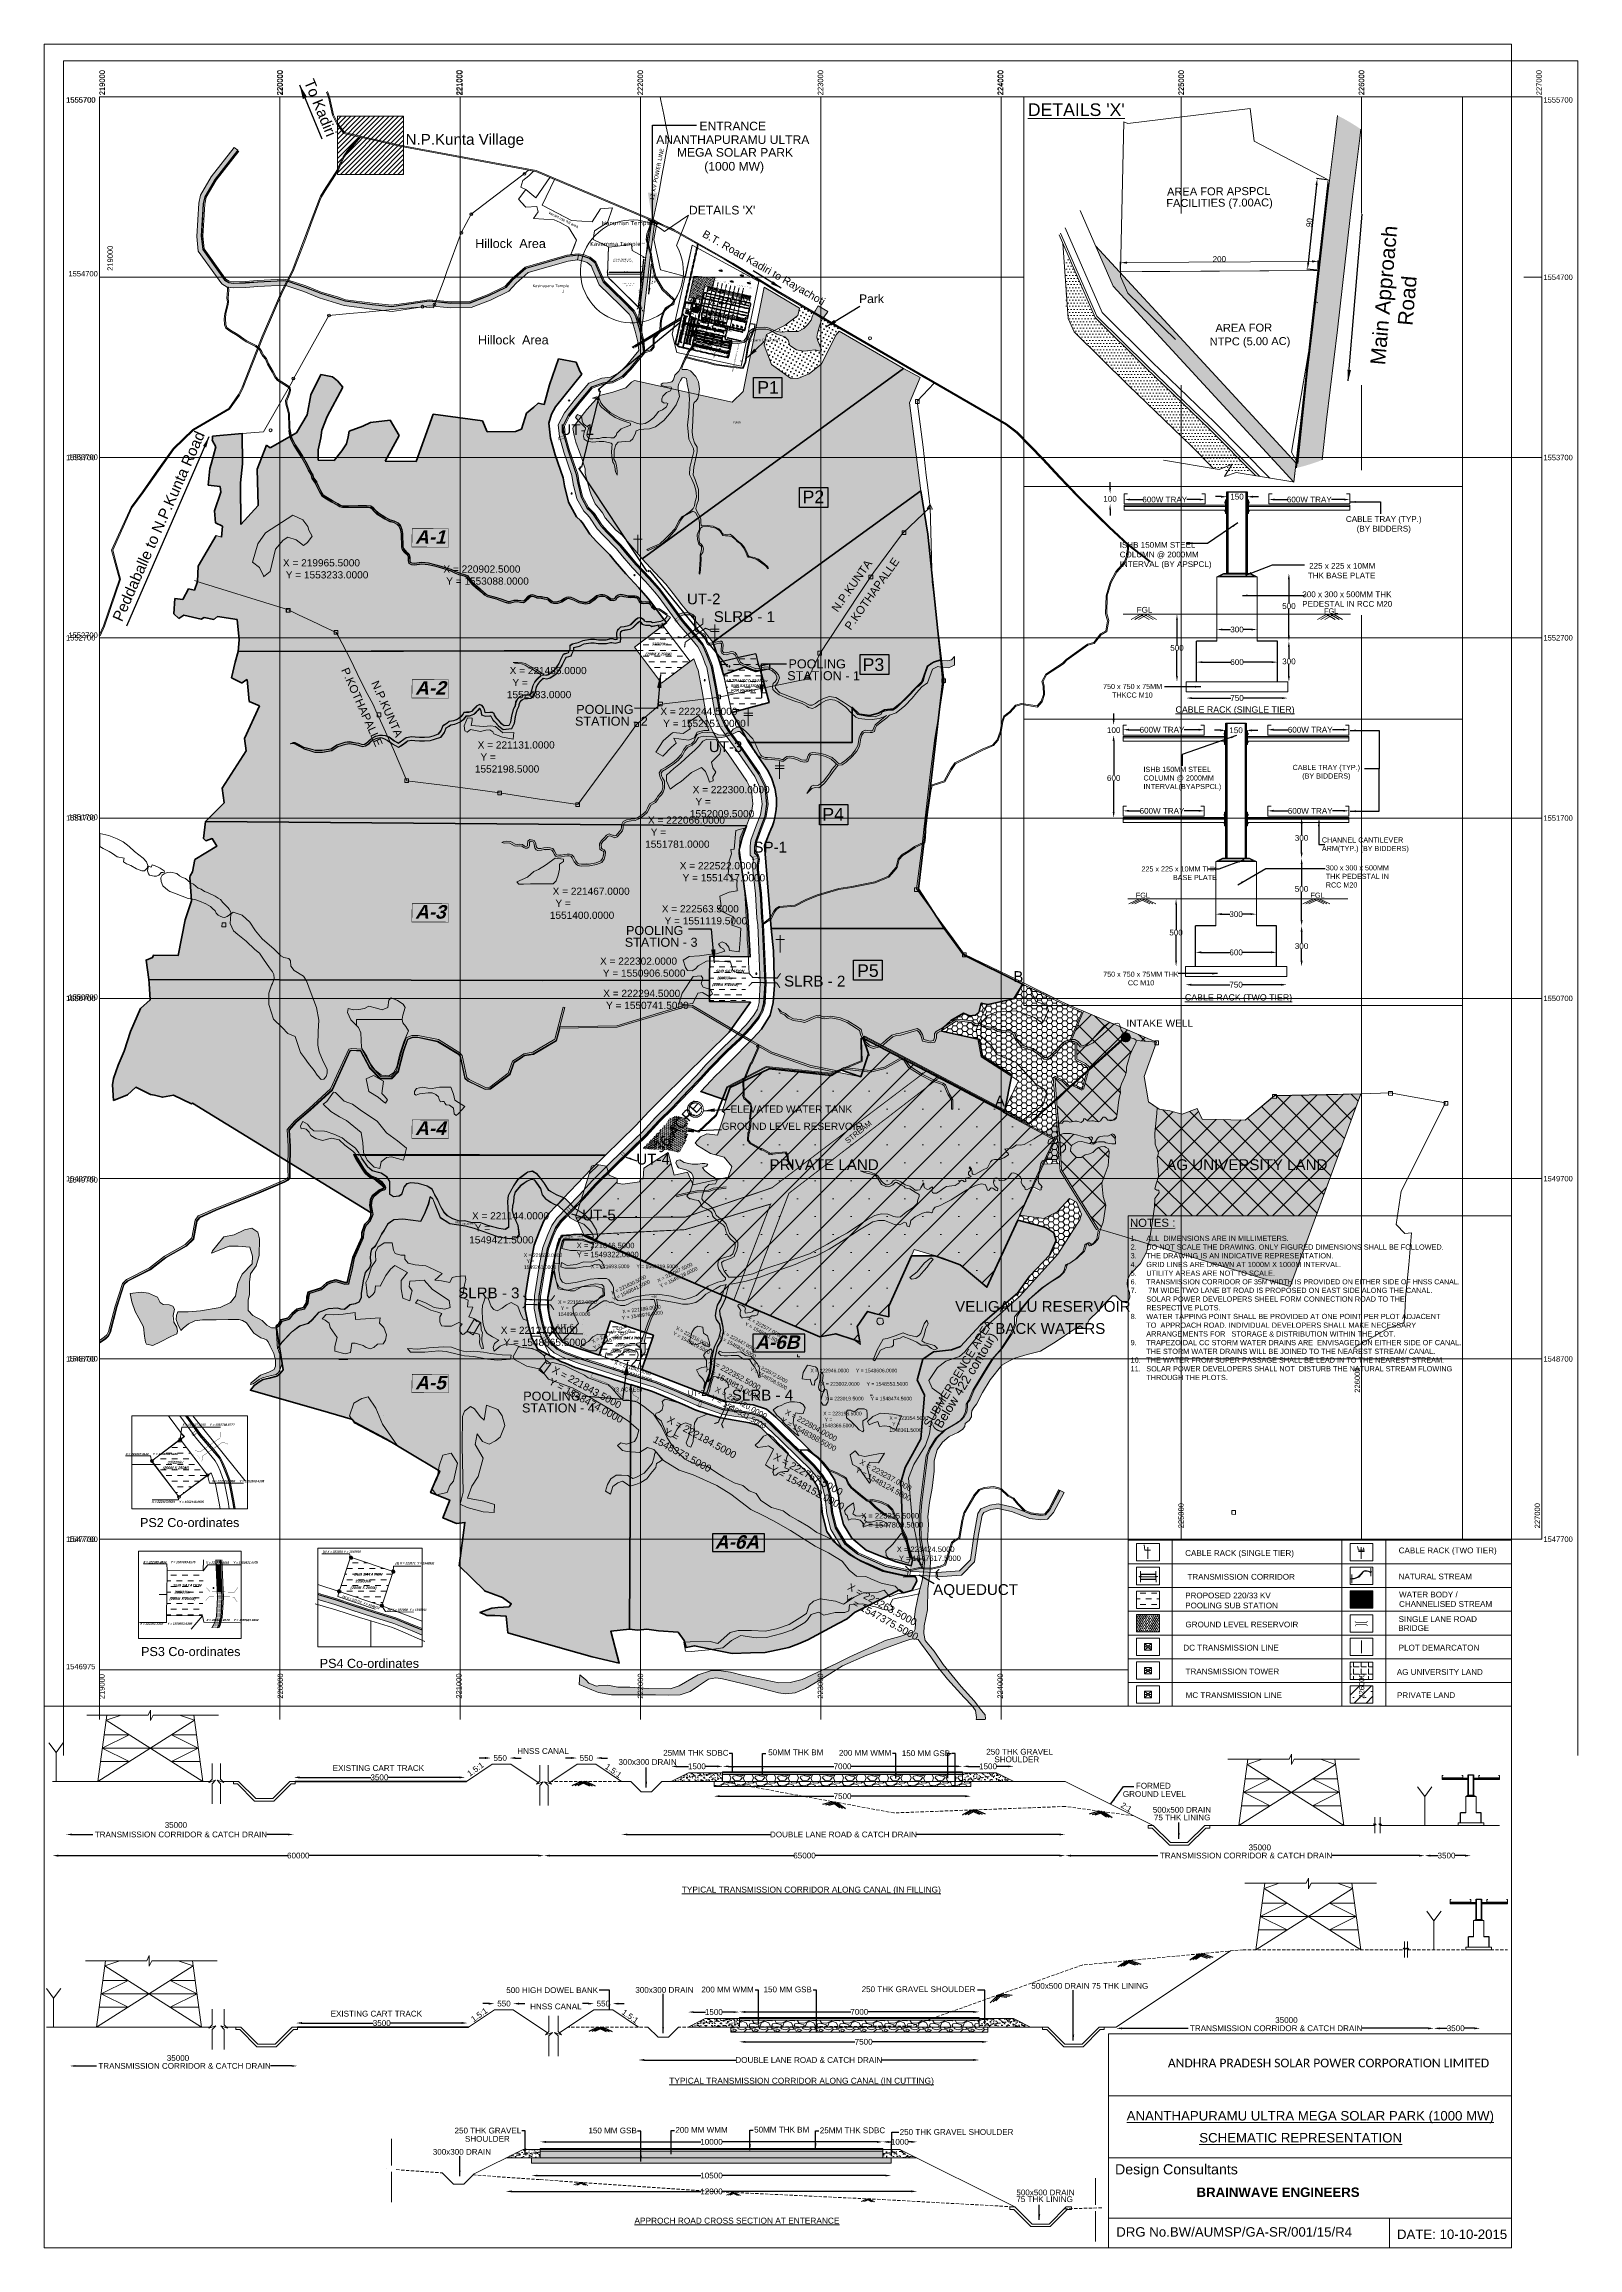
# Model space of a CAD drawing. Header units: inches. Extents: x 46944 to 1771531, y 9954 to 15548976.
# Drawn here: x 218692 to 227200, y 1543769 to 1555994 of the extents above; entities outside this region: 70.
import ezdxf
from ezdxf.enums import TextEntityAlignment as Align

# ---------------------------------------------------------------- set-up
doc = ezdxf.new("R2010")
doc.units = ezdxf.units.IN
doc.header["$MEASUREMENT"] = 0
doc.header["$PDMODE"] = 1
for name, pattern in [('400-ICT-1_400kV$0$HIDDEN', [0.375, 0.25, -0.125]), ('ACAD_ISO04W100', [30, 24, -3, 0, -3]), ('CENTER', [2, 1.25, -0.25, 0.25, -0.25]), ('DASHED', [0.75, 0.5, -0.25]), ('HIDDEN', [0.375, 0.25, -0.125]), ('HIDDENX2', [0.75, 0.5, -0.25]), ('PHANTOM2', [1.25, 0.625, -0.125, 0.125, -0.125, 0.125, -0.125])]:
    doc.linetypes.add(name, pattern=pattern)
doc.layers.get('0').update_dxf_attribs({"color": 71})
for name, color, linetype in [('26112015', 71, 'Continuous'), ('Aelev-1', 5, 'Continuous'), ('AQUEDUCT', 1, 'Continuous'), ('AREA FOR SURVEY', 6, 'Continuous'), ('B.T. ROAD', 7, 'Continuous'), ('Bridges', 200, 'Continuous'), ('CART TRACK', 30, 'Continuous'), ('Details', 7, 'Continuous'), ('DIM', 11, 'Continuous'), ('DW', 30, 'Continuous'), ('E-LAY-DIM', 7, 'Continuous'), ('E-LAY-FENC', 7, 'FENCELINE1'), ('E-LAY-ROAD', 7, 'Continuous'), ('ECEN', 4, 'CENTER'), ('EEQP', 2, 'Continuous'), ('EX. 11 KV E.P. LINE', 1, 'Continuous'), ('EXCAVATED CANAL', 160, 'Continuous'), ('FUR-F', 30, 'Continuous'), ('FURN', 136, 'Continuous'), ('GLASS', 130, 'Continuous'), ('GRID', 8, 'Continuous'), ('HID', 7, 'HIDDEN'), ('INV STN CT', 7, 'Continuous'), ('Layer1', 7, 'Continuous'), ('modified numbers', 1, 'Continuous'), ('name power lines', 1, 'Continuous'), ('Names', 254, 'Continuous'), ('Pooling stations', 7, 'Continuous'), ('PRIVATE SOLAR PROJECT', 254, 'Continuous'), ('SATGE-2', 160, 'Continuous'), ('Schematic presentation CT', 6, 'Continuous'), ('STAGE-I', 160, 'Continuous'), ('STONES', 5, 'Continuous'), ('SUB STATION', 92, 'Continuous'), ('TEMPLE', 1, 'Continuous'), ('TEXT', 3, 'Continuous'), ('TOILET', 7, 'Continuous'), ('TXT', 222, 'Continuous'), ('UT & SP', 1, 'Continuous'), ('UUL', 90, 'Continuous'), ('Vacant land text', 71, 'Continuous'), ('VILLAGE BOUNDARY', 6, 'Continuous'), ('VILLAGE NAMES', 6, 'Continuous')]:
    doc.layers.add(name, color=color, linetype=linetype)
doc.layers.add('AGRICULTURAL UNIVERSITY', color=7, linetype='Continuous', true_color=0xdfb3ff)
doc.layers.add('plot hatching', color=7, linetype='Continuous', true_color=0xffffdb)
for name, color, linetype, lineweight in [('Co-ordinate', 1, 'Continuous', 50), ('CONC', 4, 'Continuous', 9), ('DOOR', 2, 'Continuous', 18), ('E-LAY-CNTRL', 1, 'CENTER', 0), ('E-LAY-EXIST', 8, 'HIDDEN', 0), ('e2', 2, 'Continuous', 18), ('e5', 7, 'Continuous', 13), ('L00', 8, 'Continuous', 9), ('L09', 6, 'Continuous', 9), ('L25', 5, 'Continuous', 25), ('New Road Coordinates', 7, 'Continuous', 25), ('PROJECT BOUNDARY', 5, 'Continuous', 50), ('rcc', 6, 'Continuous', 30), ('Revised Grid', 7, 'Continuous', 0), ('STREAM', 140, 'Continuous', 0), ('vacant use full area', 7, 'Continuous', 25), ('Wall', 6, 'Continuous', 70), ('WIN', 1, 'Continuous', 20)]:
    doc.layers.add(name, color=color, linetype=linetype, lineweight=lineweight)
doc.layers.add('SUBMERGENCE AREA', color=7, linetype='Continuous', lineweight=80, true_color=0x777c88)
doc.styles.add('ARI', font='arial.ttf')
doc.styles.add('ARIAL', font='arialbd.ttf')
doc.styles.add('ARIAL NARROW', font='arial.ttf', dxfattribs={"height": 300})
doc.styles.add('HAND', font='techb___.ttf')
doc.styles.add('ROMANS', font='romans')
doc.styles.get("Standard").update_dxf_attribs({"font": 'arial.ttf'})
doc.styles.add('STYLE1', font='verdana.ttf')
doc.linetypes.add('FENCELINE1', pattern='A,0.25,-0.1,[133,ltypeshp.shx,S=0.1,R=0,X=-0.1,Y=0],-0.1,1', length=1.45)
doc.linetypes.add('PALLAV1', pattern='A,0.5,["X",Standard,S=0.1,R=0,X=-0.1,Y=-0.05],0.1', length=0.6)
doc.linetypes.add('ZIGZAG', pattern='A,0.0001,-0.2,[131,ltypeshp.shx,S=0.2,R=0,X=-0.2,Y=0],-0.4,[131,ltypeshp.shx,S=0.2,R=180,X=0.2,Y=0],-0.2', length=0.8001)
doc.dimstyles.get("Standard").update_dxf_attribs({"dimtxt": 0.18, "dimasz": 0.18, "dimexe": 0.18, "dimexo": 0.0625, "dimgap": 0.09, "dimtad": 0, "dimtih": 1, "dimtoh": 1, "dimdec": 4, "dimzin": 0, "dimdsep": 46, "dimtxsty": 'Standard', "dimcen": 0.09, "dimadec": 0, "dimazin": 0, "dimtfac": 1, "dimtdec": 4, "dimtofl": 0, "dimtmove": 0, "dimatfit": 3, "dimfxl": 1, "dimtolj": 1, "dimtzin": 0, "dimarcsym": 0})
doc.dimstyles.new('STANDARD$0', dxfattribs={"dimscale": 88.888889, "dimtxt": 0.02, "dimasz": 0.02, "dimexe": 0.05, "dimexo": 0.1, "dimgap": 0.002, "dimtad": 2, "dimdec": 0, "dimzin": 1, "dimdsep": 46, "dimtxsty": 'ARIAL NARROW', "dimblk": 'OBLIQUE', "dimcen": 0.09, "dimadec": 0, "dimazin": 0, "dimtfac": 1, "dimtdec": 4, "dimtofl": 0, "dimtmove": 0, "dimatfit": 3, "dimfxl": 1, "dimtolj": 1, "dimtzin": 1, "dimarcsym": 0})
doc.dimstyles.new('STANDARD$7', dxfattribs={"dimscale": 2, "dimtxt": 2.5, "dimasz": 2, "dimexe": 1.25, "dimexo": 0.625, "dimtad": 1, "dimdec": 0, "dimdsep": 46, "dimlunit": 6, "dimtxsty": 'ROMANS', "dimcen": 2.5, "dimadec": 0, "dimazin": 0, "dimtfac": 1, "dimtdec": 0, "dimtmove": 1, "dimatfit": 3, "dimfxl": 1.25, "dimtolj": 1, "dimtzin": 0, "dimarcsym": 0})
pattern_1 = [(45, (33741.50572, 43816), (-0.088388347648, 0.088388347648), [])]
pattern_2 = [(15, (33741.506, 43816), (10.60660172, 18.37117307), [7.5, -22.5]), (105, (33746.099, 43813.348), (-18.37117307, 10.60660172), [7.5, -22.5])]
pattern_3 = [(60, (33741.5057, 43816), (0.0112182453, 2.5194305708), [3.125, -0.625, 0, -0.625])]
pattern_4 = [(45.000000035, (-1660894.54197, 1126554.72739), (-0.088388347702, 0.088388347594), [])]
pattern_5 = [(37.5, (-69469.769, -9072.087), (-0.7559203, 23.12188523), [0, -18.24, 0, -20.4, 0, -19.5]), (7.5, (-69469.77, -9072.087), (21.23732046, 33.8657528), [0, -9.84, 0, -16.44, 0, -6.3]), (327.5, (-69484.529, -9072.087), (37.36970234, 0.06790864), [0, -6, 0, -21.6, 0, -28.2]), (317.5, (-69484.53, -9072.087), (36.07351925, 10.5321068), [0, -3, 0, -14.16, 0, -16.2])]
pattern_6 = [(45, (33741.50572, 43816), (-0.088388347648, 0.088388347648), [])]
pattern_7 = [(0, (-9.037, -4.519), (28.125, 16.23797632), [18.75, -37.5]), (120, (-9.037, -4.519), (-28.125, 16.23797632), [18.75, -37.5]), (60, (-9.037, -4.519), (6e-15, 32.47595264), [-37.5, 18.75])]
pattern_8 = [(0, (-8433448.656, -59537178.287), (1.5625, 3.125), [0, -3.125])]
pattern_9 = [(45, (-8431880.1766, -59535082.07418), (-0.08838834764832, 0.08838834764832), [])]

# ---------------------------------------------------------------- blocks, each defined once
blk = doc.blocks.new('A$C390342EE')
at = {"layer": 'TEMPLE'}
for points, const_width in [([(-8, 12), (8, 12)], 0.239), ([(-8, 0), (8, 0)], 0.239), ([(-6, 0), (-6, 12)], 0.239), ([(0, 18), (0, 21)], 0.239), ([(0, 0), (0, 4)], 0.498), ([(6, 0), (6, 12)], 0.239)]:
    blk.add_lwpolyline(points, dxfattribs=dict(at, const_width=const_width))
at = {"layer": 'TEMPLE', "const_width": 0.239}
blk.add_lwpolyline([(6, 12, 1), (-6, 12)], format="xyb", dxfattribs=at)
blk = doc.blocks.new('*D24')
at = {"layer": 'DEFPOINTS', "color": 0, "lineweight": 60, "transparency": 16777216}
for p in [(222641, 1552612), (222460, 1552499), (222656, 1552542)]:
    blk.add_point(p, dxfattribs=at)
at = {"layer": 'Details', "color": 0, "lineweight": -2, "transparency": 16777216}
for p, q in [((222445, 1552569), (222542, 1552590)), ((222460, 1552499), (222445, 1552569)), ((222640, 1552612), (222543, 1552591)), ((222656, 1552542), (222641, 1552612))]:
    blk.add_line(p, q, dxfattribs=at)
at = {"layer": 'Details', "color": 0, "lineweight": 60, "transparency": 16777216}
for points in [[(222445, 1552569), (222445, 1552569), (222445, 1552569)], [(222640, 1552612), (222640, 1552612), (222641, 1552612)]]:
    blk.add_solid(points, dxfattribs=at)
at = {"layer": 'Details', "color": 0, "lineweight": 5, "transparency": 16777216, "insert": (222543, 1552590), "char_height": 0.18, "attachment_point": 5}
blk.add_mtext('\\A1;200.0000', dxfattribs=at)
blk = doc.blocks.new('*D25')
at = {"layer": 'DEFPOINTS', "color": 0, "lineweight": 60, "transparency": 16777216}
for p in [(222656, 1552542), (222661, 1552517), (222720, 1552530)]:
    blk.add_point(p, dxfattribs=at)
at = {"layer": 'Details', "color": 0, "lineweight": -2, "transparency": 16777216}
for p, q in [((222656, 1552542), (222714, 1552555)), ((222714, 1552554), (222717, 1552543)), ((222661, 1552517), (222720, 1552530)), ((222720, 1552530), (222717, 1552542))]:
    blk.add_line(p, q, dxfattribs=at)
at = {"layer": 'Details', "color": 0, "lineweight": 60, "transparency": 16777216}
for points in [[(222714, 1552554), (222714, 1552554), (222714, 1552555)], [(222720, 1552530), (222720, 1552530), (222720, 1552530)]]:
    blk.add_solid(points, dxfattribs=at)
at = {"layer": 'Details', "color": 0, "lineweight": 5, "transparency": 16777216, "insert": (222717, 1552542), "char_height": 0.18, "attachment_point": 5}
blk.add_mtext('\\A1;25.0177', dxfattribs=at)
blk = doc.blocks.new('*D26')
at = {"layer": 'DEFPOINTS', "color": 0, "lineweight": 60, "transparency": 16777216}
for p in [(222656, 1552542), (222661, 1552517), (222720, 1552530)]:
    blk.add_point(p, dxfattribs=at)
at = {"layer": 'Details', "color": 0, "lineweight": -2, "transparency": 16777216}
for p, q in [((222656, 1552542), (222714, 1552555)), ((222714, 1552554), (222717, 1552543)), ((222661, 1552517), (222720, 1552530)), ((222720, 1552530), (222717, 1552542))]:
    blk.add_line(p, q, dxfattribs=at)
at = {"layer": 'Details', "color": 0, "lineweight": 60, "transparency": 16777216}
for points in [[(222714, 1552554), (222714, 1552554), (222714, 1552555)], [(222720, 1552530), (222720, 1552530), (222720, 1552530)]]:
    blk.add_solid(points, dxfattribs=at)
at = {"layer": 'Details', "color": 0, "lineweight": 5, "transparency": 16777216, "insert": (222717, 1552542), "char_height": 0.18, "attachment_point": 5}
blk.add_mtext('\\A1;25.0177', dxfattribs=at)
blk = doc.blocks.new('TH_plan')
for p, q in [((-2250, 1750), (-1000, 1000)), ((-1000, 1000), (1000, -1000)), ((1000, 1000), (-1000, -1000)), ((1000, 1000), (2250, 1750)), ((-1000, -1000), (-2250, -1750)), ((1000, -1000), (2250, -1750))]:
    blk.add_line(p, q)
for points in [[(-2250, 1750), (2250, 1750), (2250, -1750), (-2250, -1750)], [(-1000, 1000), (1000, 1000), (1000, -1000), (-1000, -1000)]]:
    blk.add_lwpolyline(points, close=True)
blk = doc.blocks.new('T1')
for p, q in [((750, 3250), (0, 4500)), ((750, 1250), (0, 0)), ((3500, 4500), (2750, 3250)), ((3500, 0), (2750, 1250))]:
    blk.add_line(p, q)
for points in [[(0, 4500), (3500, 4500), (3500, 0), (0, 0)], [(750, 3250), (2750, 3250), (2750, 1250), (750, 1250)]]:
    blk.add_lwpolyline(points, close=True)
blk = doc.blocks.new('400 kV TOWER-4.5x4.5')
for points in [[(-2250, -2250), (2250, -2250), (2250, 2250), (-2250, 2250)], [(-1000, -1000), (1000, -1000), (1000, 1000), (-1000, 1000)], [(-100, -100), (100, -100), (100, 100), (-100, 100)]]:
    blk.add_lwpolyline(points, close=True)
for points in [[(2250, 2250), (-2250, -2250)], [(-2250, 2250), (2250, -2250)]]:
    blk.add_lwpolyline(points)
blk = doc.blocks.new('TWR_CTG_p')
for p, q in [((-750, 750), (-1750, 1250)), ((1750, 1250), (750, 750)), ((-750, -750), (-1750, -1250)), ((750, -750), (1750, -1250))]:
    blk.add_line(p, q)
for points in [[(-1750, -1250), (1750, -1250), (1750, 1250), (-1750, 1250)], [(-750, -750), (750, -750), (750, 750), (-750, 750)]]:
    blk.add_lwpolyline(points, close=True)
blk = doc.blocks.new('TWR_CTH_p')
for p, q in [((-750, 750), (-1750, 1250)), ((1750, 1250), (750, 750)), ((-750, -750), (-1750, -1250)), ((750, -750), (1750, -1250))]:
    blk.add_line(p, q)
for points in [[(-1750, -1250), (1750, -1250), (1750, 1250), (-1750, 1250)], [(-750, -750), (750, -750), (750, 750), (-750, 750)]]:
    blk.add_lwpolyline(points, close=True)
blk = doc.blocks.new('TWR_CC_p')
for p, q in [((-750, 750), (-1750, 1250)), ((1750, 1250), (750, 750)), ((-750, -750), (-1750, -1250)), ((750, -750), (1750, -1250))]:
    blk.add_line(p, q)
for points in [[(-1750, -1250), (1750, -1250), (1750, 1250), (-1750, 1250)], [(-750, -750), (750, -750), (750, 750), (-750, 750)]]:
    blk.add_lwpolyline(points, close=True)
blk = doc.blocks.new('TWR_CD_p')
for p, q in [((-750, 750), (-1750, 1750)), ((-100, 100), (-750, 750)), ((750, 750), (100, 100)), ((1750, 1750), (750, 750)), ((-1750, -1750), (-750, -750)), ((-100, -100), (-750, -750)), ((100, -100), (750, -750)), ((750, -750), (1750, -1750))]:
    blk.add_line(p, q)
for points in [[(-1750, -1750), (1750, -1750), (1750, 1750), (-1750, 1750)], [(-750, -750), (750, -750), (750, 750), (-750, 750)], [(-100, -100), (100, -100), (100, 100), (-100, 100)]]:
    blk.add_lwpolyline(points, close=True)
blk = doc.blocks.new('400-ICT-1_400kV$0$A$C18D362E1')
at = {"layer": 'ECEN'}
for p, q in [((5113, 0), (-5406, 0)), ((0, -2516), (0, 1972))]:
    blk.add_line(p, q, dxfattribs=at)
blk = doc.blocks.new('400-ICT-1_400kV$0$TRAFO1_BHEL')
for p, q in [((-3325, 11005), (-4875, 11005)), ((-3325, 10805), (-4875, 10805)), ((-4766, 12485), (-4593, 12485)), ((-4766, 11235), (-4766, 12485)), ((-4766, 11235), (-4593, 11235)), ((-4766, 10575), (-4766, 9325)), ((-4766, 10575), (-4593, 10575)), ((-4766, 9325), (-4593, 9325)), ((-4615, 11005), (-4615, 11091)), ((-4615, 11091), (-4485, 11091)), ((-4615, 11073), (-4485, 11073)), ((-4615, 11023), (-4485, 11023)), ((-4615, 10805), (-4615, 10719)), ((-4615, 10787), (-4485, 10787)), ((-4615, 10737), (-4485, 10737)), ((-4615, 10719), (-4485, 10719)), ((-4593, 11091), (-4593, 12605)), ((-4593, 12605), (-4507, 12605)), ((-4593, 11091), (-4593, 11235)), ((-4593, 10719), (-4593, 9205)), ((-4593, 10719), (-4593, 10575)), ((-4593, 9205), (-4507, 9205)), ((-4507, 11091), (-4507, 12605)), ((-4507, 12485), (-4334, 12485)), ((-4507, 11091), (-4507, 11235)), ((-4507, 11235), (-4334, 11235)), ((-4507, 10719), (-4507, 9205)), ((-4507, 10719), (-4507, 10575)), ((-4507, 10575), (-4334, 10575)), ((-4507, 9325), (-4334, 9325)), ((-4485, 11005), (-4485, 11091)), ((-4485, 10805), (-4485, 10719)), ((-4334, 11235), (-4334, 12485)), ((-4334, 10575), (-4334, 9325)), ((-4166, 11235), (-4166, 12485)), ((-4166, 12485), (-3993, 12485)), ((-4166, 11235), (-3993, 11235)), ((-4166, 10575), (-4166, 9325)), ((-4166, 10575), (-3993, 10575)), ((-4166, 9325), (-3993, 9325)), ((-4015, 11005), (-4015, 11091)), ((-4015, 11091), (-3885, 11091)), ((-4015, 11073), (-3885, 11073)), ((-4015, 11023), (-3885, 11023)), ((-4015, 10805), (-4015, 10719)), ((-4015, 10787), (-3885, 10787)), ((-4015, 10737), (-3885, 10737)), ((-4015, 10719), (-3885, 10719)), ((-3993, 11091), (-3993, 12605)), ((-3993, 12605), (-3907, 12605)), ((-3993, 11091), (-3993, 11235)), ((-3993, 10719), (-3993, 9205)), ((-3993, 10719), (-3993, 10575)), ((-3993, 9205), (-3907, 9205)), ((-3907, 11091), (-3907, 12605)), ((-3907, 12485), (-3734, 12485)), ((-3907, 11235), (-3734, 11235)), ((-3907, 11091), (-3907, 11235)), ((-3907, 10719), (-3907, 9205)), ((-3907, 10719), (-3907, 10575)), ((-3907, 10575), (-3734, 10575)), ((-3907, 9325), (-3734, 9325)), ((-3885, 11005), (-3885, 11091)), ((-3885, 10805), (-3885, 10719)), ((-3734, 11235), (-3734, 12485)), ((-3734, 10575), (-3734, 9325)), ((-3366, 12485), (-3193, 12485)), ((-3366, 11235), (-3366, 12485)), ((-3366, 11235), (-3350, 11235)), ((-3193, 11638), (-3193, 12605)), ((-3193, 12605), (-3107, 12605)), ((-3107, 11638), (-3107, 12605)), ((-3107, 12485), (-2934, 12485)), ((-3046, 10173), (-3046, 9132)), ((-3046, 9132), (-2864, 8816)), ((-2934, 11638), (-2934, 12485)), ((-2896, 10173), (-2896, 9172)), ((-2896, 9172), (-2769, 8951)), ((-2766, 11638), (-2766, 12485)), ((-2766, 12485), (-2593, 12485)), ((-2710, 8123), (-2671, 8123)), ((-2710, 7873), (-693, 7873)), ((-2671, 8523), (-2671, 8123)), ((-2468, 5347), (-2624, 5556)), ((-2593, 11638), (-2593, 12605)), ((-2593, 12605), (-2507, 12605)), ((-2521, 8523), (-2521, 8123)), ((-2521, 8123), (2071, 8123)), ((-2507, 11638), (-2507, 12605)), ((-2507, 12485), (-2334, 12485)), ((-2267, 1291), (-2490, 1291)), ((-2490, 849), (-2267, 849)), ((-2296, 9172), (-2424, 8951)), ((-2381, 5292), (-2419, 5331)), ((-1685, 3933), (-2390, 5249)), ((-2334, 11638), (-2334, 12485)), ((-2146, 9132), (-2329, 8816)), ((-2311, 5869), (-2168, 5634)), ((-2296, 10173), (-2296, 9172)), ((-2149, 1242), (-2205, 1238)), ((-2149, 897), (-2205, 901)), ((-2127, 5541), (-2155, 5578)), ((-2146, 10173), (-2146, 9132)), ((-1480, 1422), (-2128, 1289)), ((-1480, 716), (-2128, 847)), ((-1186, 4432), (-2077, 5562)), ((-1910, 4018), (-1910, 4353)), ((-1504, 3368), (-1910, 4018)), ((-1504, 1880), (-1910, 1449)), ((-1910, 1449), (-1910, 1334)), ((-1910, 803), (-1910, 644)), ((-1704, 270), (-1910, 644)), ((-1766, 11638), (-1766, 12485)), ((-1766, 12485), (-1593, 12485)), ((-1766, 10173), (-1766, 9325)), ((-1766, 9325), (-1593, 9325)), ((-1704, -1318), (-1704, 270)), ((-1072, 5077), (-1695, 5077)), ((-1593, 11638), (-1593, 12605)), ((-1593, 12605), (-1507, 12605)), ((-1593, 10173), (-1593, 9205)), ((-1593, 9205), (-1507, 9205)), ((-1507, 11638), (-1507, 12605)), ((-1507, 12485), (-1334, 12485)), ((-1507, 10173), (-1507, 9205)), ((-1507, 9325), (-1334, 9325)), ((-1504, 1880), (-1504, 3368)), ((-1334, 11638), (-1334, 12485)), ((-1334, 10173), (-1334, 9325)), ((-827, 2702), (-1208, 3836)), ((-1166, 12485), (-993, 12485)), ((-1166, 11638), (-1166, 12485)), ((-1166, 10173), (-1166, 9325)), ((-1166, 9325), (-993, 9325)), ((-790, 2752), (-1165, 3869)), ((-718, 4724), (-1072, 5077)), ((-993, 11638), (-993, 12605)), ((-993, 12605), (-907, 12605)), ((-993, 10173), (-993, 9205)), ((-993, 9205), (-907, 9205)), ((-907, 11638), (-907, 12605)), ((-907, 12485), (-734, 12485)), ((-907, 10173), (-907, 9205)), ((-907, 9325), (-734, 9325)), ((74, 1106), (-889, 1106)), ((74, 1056), (-888, 1056)), ((74, 2702), (-827, 2702)), ((74, 2752), (-790, 2752)), ((-734, 11638), (-734, 12485)), ((-734, 10173), (-734, 9325)), ((-718, 4724), (2018, 4724)), ((-693, 4724), (-693, 7873)), ((-562, 8479), (-562, 10173)), ((-443, 4724), (-443, 7873)), ((-443, 7873), (493, 7873)), ((-312, 8479), (-312, 10173)), ((-193, 4724), (-193, 6765)), ((-138, 8479), (-138, 10173)), ((57, 4724), (57, 6765)), ((74, 3236), (547, 4056)), ((74, 3236), (74, -4047)), ((112, 8479), (112, 10173)), ((174, 3209), (634, 4006)), ((174, 3209), (174, -4047)), ((1170, 2842), (174, 2842)), ((1170, 2792), (174, 2792)), ((1170, 27), (174, 27)), ((284, 11638), (284, 12485)), ((457, 12485), (284, 12485)), ((284, 10173), (284, 9325)), ((457, 9325), (284, 9325)), ((457, 11638), (457, 12605)), ((543, 12605), (457, 12605)), ((457, 10173), (457, 9205)), ((543, 9205), (457, 9205)), ((493, 4724), (493, 7873)), ((536, 6573), (536, 4480)), ((536, 6573), (645, 6573)), ((543, 11638), (543, 12605)), ((716, 12485), (543, 12485)), ((543, 10173), (543, 9205)), ((716, 9325), (543, 9325)), ((547, 4056), (547, 4448)), ((634, 4006), (634, 4448)), ((645, 6573), (645, 4480)), ((716, 11638), (716, 12485)), ((716, 10173), (716, 9325)), ((743, 4724), (743, 7873)), ((743, 7873), (2260, 7873)), ((884, 11638), (884, 12485)), ((1057, 12485), (884, 12485)), ((884, 10173), (884, 9325)), ((1057, 9325), (884, 9325)), ((1057, 11638), (1057, 12605)), ((1143, 12605), (1057, 12605)), ((1057, 10173), (1057, 9205)), ((1143, 9205), (1057, 9205)), ((1143, 11638), (1143, 12605)), ((1316, 12485), (1143, 12485)), ((1143, 10173), (1143, 9205)), ((1316, 9325), (1143, 9325)), ((1316, 11638), (1316, 12485)), ((1316, 10173), (1316, 9325)), ((1619, 161), (2018, 135)), ((1645, 2976), (2044, 2950)), ((1645, 2654), (2052, 2679)), ((1696, 10173), (1696, 9132)), ((1696, 9132), (1879, 8816)), ((1718, 2401), (2018, 2720)), ((1718, 1780), (1718, 2401)), ((1718, 1780), (2018, 1461)), ((1936, 2318), (1814, 2318)), ((1936, 1863), (1814, 1863)), ((1836, 2527), (1836, 1654)), ((1846, 10173), (1846, 9172)), ((1846, 9172), (1974, 8951)), ((1884, 11638), (1884, 12485)), ((2057, 12485), (1884, 12485)), ((2008, 112), (2032, 120)), ((2018, 2720), (2018, 4724)), ((2018, -1461), (2018, 1461)), ((2034, 2927), (2058, 2935)), ((2034, 2703), (2058, 2695)), ((2057, 11638), (2057, 12605)), ((2143, 12605), (2057, 12605)), ((2071, 8523), (2071, 8123)), ((2143, 11638), (2143, 12605)), ((2316, 12485), (2143, 12485)), ((2221, 8523), (2221, 8123)), ((2260, 8123), (2221, 8123)), ((2316, 11638), (2316, 12485)), ((2446, 9172), (2319, 8951)), ((2596, 9132), (2414, 8816)), ((2446, 10173), (2446, 9172)), ((2484, 11638), (2484, 12485)), ((2657, 12485), (2484, 12485)), ((2596, 10173), (2596, 9132)), ((2657, 11638), (2657, 12605)), ((2743, 12605), (2657, 12605)), ((2743, 11638), (2743, 12605)), ((2916, 12485), (2743, 12485)), ((2875, 11005), (3088, 11019)), ((2875, 10805), (3088, 10791)), ((2916, 11235), (2900, 11235)), ((2916, 11235), (2916, 12485)), ((3100, 11005), (4425, 11005)), ((3102, 10805), (4425, 10805)), ((3284, 11235), (3284, 12485)), ((3457, 12485), (3284, 12485)), ((3457, 11235), (3284, 11235)), ((3284, 10575), (3284, 9325)), ((3457, 10575), (3284, 10575)), ((3457, 9325), (3284, 9325)), ((3435, 11005), (3435, 11091)), ((3565, 11091), (3435, 11091)), ((3565, 11073), (3435, 11073)), ((3565, 11023), (3435, 11023)), ((3435, 10805), (3435, 10719)), ((3565, 10787), (3435, 10787)), ((3565, 10737), (3435, 10737)), ((3565, 10719), (3435, 10719)), ((3457, 11091), (3457, 12605)), ((3543, 12605), (3457, 12605)), ((3457, 11091), (3457, 11235)), ((3457, 10719), (3457, 9205)), ((3457, 10719), (3457, 10575)), ((3543, 9205), (3457, 9205)), ((3543, 11091), (3543, 12605)), ((3716, 12485), (3543, 12485)), ((3543, 11091), (3543, 11235)), ((3716, 11235), (3543, 11235)), ((3543, 10719), (3543, 9205)), ((3543, 10719), (3543, 10575)), ((3716, 10575), (3543, 10575)), ((3716, 9325), (3543, 9325)), ((3565, 11005), (3565, 11091)), ((3565, 10805), (3565, 10719)), ((3716, 11235), (3716, 12485)), ((3716, 10575), (3716, 9325)), ((4057, 12485), (3884, 12485)), ((3884, 11235), (3884, 12485)), ((4057, 11235), (3884, 11235)), ((4057, 10575), (3884, 10575)), ((3884, 10575), (3884, 9325)), ((4057, 9325), (3884, 9325)), ((4035, 11005), (4035, 11091)), ((4165, 11091), (4035, 11091)), ((4165, 11073), (4035, 11073)), ((4165, 11023), (4035, 11023)), ((4035, 10805), (4035, 10719)), ((4165, 10787), (4035, 10787)), ((4165, 10737), (4035, 10737)), ((4165, 10719), (4035, 10719)), ((4057, 11091), (4057, 12605)), ((4143, 12605), (4057, 12605)), ((4057, 11091), (4057, 11235)), ((4057, 10719), (4057, 9205)), ((4057, 10719), (4057, 10575)), ((4143, 9205), (4057, 9205)), ((4143, 11091), (4143, 12605)), ((4316, 12485), (4143, 12485)), ((4143, 11091), (4143, 11235)), ((4316, 11235), (4143, 11235)), ((4143, 10719), (4143, 9205)), ((4143, 10719), (4143, 10575)), ((4316, 10575), (4143, 10575)), ((4316, 9325), (4143, 9325)), ((4165, 11005), (4165, 11091)), ((4165, 10805), (4165, 10719)), ((4316, 11235), (4316, 12485)), ((4316, 10575), (4316, 9325)), ((-2468, -3397), (-2624, -3606)), ((-2381, -3342), (-2419, -3381)), ((-1685, -1983), (-2390, -3299)), ((-2311, -3919), (-2168, -3684)), ((-2127, -3591), (-2155, -3628)), ((-1186, -2482), (-2077, -3612)), ((-1704, -1318), (-1910, -1868)), ((-1910, -1868), (-1910, -2403)), ((-1704, -3139), (-1704, -4350)), ((-1704, -4350), (2018, -4350)), ((-827, -1431), (-1255, -1860)), ((-806, -1481), (-1210, -1885)), ((-1078, -4450), (-1019, -4765)), ((-1078, -4450), (-852, -4450)), ((-1064, -4425), (-866, -4425)), ((-1064, -4450), (-1064, -4425)), ((-1049, -4425), (-1049, -4350)), ((-1024, -4765), (-909, -4765)), ((-1024, -4765), (-1024, -4773)), ((-1024, -4773), (-909, -4773)), ((-1018, -4832), (-1018, -4846)), ((-1018, -4832), (-915, -4832)), ((-1018, -4846), (-915, -4846)), ((-1001, -4832), (-1001, -4773)), ((-931, -4832), (-931, -4773)), ((-915, -4832), (-915, -4846)), ((-852, -4450), (-914, -4765)), ((-909, -4765), (-909, -4773)), ((-881, -4425), (-881, -4350)), ((-866, -4450), (-866, -4425)), ((74, -1431), (-827, -1431)), ((74, -1481), (-806, -1481)), ((-277, -4350), (-277, -5190)), ((-277, -5190), (2018, -5190)), ((122, -4850), (100, -4850)), ((122, -4952), (100, -4952)), ((204, -4865), (138, -4857)), ((204, -4935), (140, -4943)), ((1170, -23), (174, -23)), ((1170, -2953), (174, -2953)), ((1170, -3003), (174, -3003)), ((546, -4990), (215, -4951)), ((546, -4814), (223, -4850)), ((1619, -161), (2026, -136)), ((1619, -2819), (2018, -2845)), ((1619, -3141), (2026, -3116)), ((1718, -1780), (2018, -1461)), ((1718, -1780), (1718, -2401)), ((1718, -2401), (2018, -2720)), ((1936, -1863), (1814, -1863)), ((1936, -2318), (1814, -2318)), ((1836, -2527), (1836, -1654)), ((1954, -4814), (2277, -4850)), ((1954, -4990), (2285, -4951)), ((2008, -112), (2032, -120)), ((2008, -2868), (2032, -2860)), ((2008, -3092), (2032, -3100)), ((2018, -4821), (2018, -2720)), ((2018, -5190), (2018, -4983)), ((2296, -4865), (2362, -4857)), ((2296, -4935), (2360, -4943)), ((2378, -4850), (2400, -4850)), ((2378, -4952), (2400, -4952))]:
    blk.add_line(p, q)
for points in [[(-4875, 10755), (-4875, 11055), (-4925, 11055), (-4925, 10755)], [(-907, 12605), (-907, 12680), (-4593, 12680), (-4593, 12605)], [(2900, 10173), (2900, 11638), (-3350, 11638), (-3350, 10173)], [(2875, 10198), (2875, 11613), (-3325, 11613), (-3325, 10198)], [(-2596, 9198), (-3068, 8523), (-2124, 8523)], [(-2710, 7848), (-2710, 8148), (-2725, 8148), (-2725, 7848)], [(-393, 5186), (-743, 5186), (-743, 5231), (-393, 5231)], [(793, 5186), (443, 5186), (443, 5231), (793, 5231)], [(457, 12605), (457, 12680), (4143, 12680), (4143, 12605)], [(2146, 9198), (2618, 8523), (1674, 8523)], [(1836, 2392), (1836, 2244), (1901, 2244), (1901, 2392)], [(1836, 1789), (1836, 1937), (1901, 1937), (1901, 1789)], [(2260, 7848), (2260, 8148), (2275, 8148), (2275, 7848)], [(4425, 10755), (4425, 11055), (4475, 11055), (4475, 10755)], [(1836, -1789), (1836, -1937), (1901, -1937), (1901, -1789)], [(1836, -2392), (1836, -2244), (1901, -2244), (1901, -2392)]]:
    blk.add_lwpolyline(points, close=True)
for points, const_width in [([(-2488, 5688, 1), (-2492, 5722, 1)], 33.8), ([(-2477, 1079, -1), (-2503, 1058, -1)], 33.8), ([(2063, 7, 1), (2083, -7, 1)], 24), ([(2089, 2822, 1), (2109, 2808, 1)], 24), ([(-2488, -3738, -1), (-2492, -3772, -1)], 33.8), ([(104, -4898, -1), (96, -4904, -1)], 9), ([(1247, -4915, -1), (1253, -4922, -1)], 9), ([(2063, -2973, 1), (2083, -2987, 1)], 24), ([(2396, -4898, 1), (2404, -4904, 1)], 9)]:
    blk.add_lwpolyline(points, format="xyb", close=True, dxfattribs=dict(const_width=const_width))
for centre, radius in [((124, -4047), 137), ((1250, -4918), 108), ((1250, -4918), 102), ((1250, -4918), 77.2), ((1250, -4918), 51.1)]:
    blk.add_circle(centre, radius)
for centre, radius, start, end in [((-2596, 8123), 75, 180, 0), ((-1448, 4195), 432, 168.5102796, 73.5624709), ((-1498, 1069), 432, 220.9481882, 139.1420908), ((-1320, 4072), 495, 195.3539732, 76.7046851), ((-1476, 4223), 358, 234.1922772, 35.8077228), ((-1320, 4072), 432, 214.1388792, 57.9197791), ((-1320, 1072), 495, 240.3539732, 121.7046851), ((-1537, 1069), 358, 279.1922772, 80.8077228), ((-1320, 1072), 432, 259.1388793, 102.9197791), ((-568, 7873), 125, 0, 180), ((-437, 8479), 125, 180, 0), ((-68, 6765), 125, 0, 180), ((-13, 8479), 125, 180, 0), ((618, 7873), 125, 0, 180), ((591, 4480), 90.1, 126.9052565, 241.2888052), ((591, 4480), 54.1, 180, 0), ((591, 4480), 90.1, 298.7111948, 53.0947435), ((1500, 2817), 330, 58.2953149, 299.6460268), ((1500, 2), 330, 58.2953149, 299.6460268), ((1500, 2817), 288, 77.0802209, 280.8611207), ((1500, 2), 288, 77.0802209, 280.8611207), ((1619, 2815), 288, 32.4018949, 327.5981051), ((1619, 0), 288, 32.4018949, 327.5981051), ((1645, 2815), 163, 99.1922772, 260.8077228), ((1645, 0), 163, 99.1922772, 260.8077228), ((2230, 0), 248, 153.16405, 206.83595), ((2256, 2815), 248, 153.16405, 206.83595), ((2146, 8123), 75, 180, 0), ((2981, 10905), 157, 313.1402457, 46.8597543), ((-1448, -2245), 432, 286.4375291, 191.4897204), ((-1320, -2122), 495, 283.2953149, 164.6460268), ((-1476, -2273), 358, 324.1922772, 125.8077228), ((-1320, -2122), 432, 302.0802209, 145.8611208), ((124, -4047), 50, 180, 0), ((223, -4901), 51.2, 225.3033165, 93.683398), ((229, -4901), 51.3, 265.4413865, 133.4951238), ((546, -4901), 108, 224.8919435, 136.8554074), ((501, -4902), 99.4, 297.5086392, 62.4913608), ((1500, -2978), 330, 58.2953149, 299.6460268), ((1500, -2978), 288, 77.0802209, 280.8611207), ((1619, -2980), 288, 32.4018949, 327.5981051), ((1645, -2980), 163, 99.1922772, 260.8077228), ((1954, -4901), 108, 43.1445926, 315.1080565), ((1999, -4902), 99.4, 117.5086392, 242.4913608), ((2230, -2980), 248, 153.16405, 206.83595), ((2271, -4901), 51.3, 46.5048762, 274.5586135), ((2277, -4901), 51.2, 86.316602, 314.6966835)]:
    blk.add_arc(centre, radius, start, end)
at = {"extrusion": (0, 0, -1)}
for centre, major_axis, ratio in [((-2468, 5712), (156, 156), 0.28934006), ((100, -4901), (0, -51.1), 0.612705601)]:
    blk.add_ellipse(centre, major_axis=major_axis, ratio=ratio, dxfattribs=at)
for centre, major_axis, ratio in [((-2490, 1070), (0, -221), 0.438735127), ((2073, 0), (0, -136), 0.462513672), ((2099, 2815), (0, -136), 0.462513672), ((-2468, -3762), (156, -156), 0.28934006), ((2073, -2980), (0, -136), 0.462513672), ((2400, -4901), (0, -51.1), 0.612705601)]:
    blk.add_ellipse(centre, major_axis=major_axis, ratio=ratio)
for centre, major_axis, ratio, start_param, end_param in [((-2318, 5490), (-150, -144), 0.46657735, 3.141592654, 6.283185307), ((-2233, 5406), (-156, -156), 0.152335619, 2.454699757, 6.871725082), ((-2253, 5416), (-127, -125), 0.190849101, 3.071817697, 6.337036834), ((122, -4901), (0, -51.1), 0.612705601, 3.141592654, 6.283185307)]:
    blk.add_ellipse(centre, major_axis=major_axis, ratio=ratio, start_param=start_param, end_param=end_param, dxfattribs=at)
for centre, major_axis, ratio, start_param, end_param in [((-2267, 1070), (0, 221), 0.438735127, 3.141592654, 6.283185307), ((-2149, 1070), (0, -173), 0.196735196, -0.069774956, 3.21136761), ((-2128, 1068), (0, 221), 0.152335619, 2.454699757, 6.949323652), ((2026, 0), (0, -136), 0.462513672, 2.852553055, 6.572224906), ((2052, 2815), (0, -136), 0.462513672, 2.852553055, 6.572224906), ((2061, 0), (0, -136), 0.462513672, 3.05049936, 6.3742786), ((2088, 2815), (0, -136), 0.462513672, 3.05049936, 6.3742786), ((-2318, -3540), (-150, 144), 0.46657735, 3.141592654, 6.283185307), ((-2233, -3456), (-156, 156), 0.152335619, 2.454699757, 6.871725082), ((-2253, -3466), (-127, 125), 0.190849101, 3.071817697, 6.337036834), ((2026, -2980), (0, -136), 0.462513672, 2.852553055, 6.572224906), ((2061, -2980), (0, -136), 0.462513672, 3.05049936, 6.3742786), ((2378, -4901), (0, -51.1), 0.612705601, 3.141592654, 6.283185307)]:
    blk.add_ellipse(centre, major_axis=major_axis, ratio=ratio, start_param=start_param, end_param=end_param)
at = {"rotation": 90}
blk.add_blockref('400-ICT-1_400kV$0$A$C18D362E1', (0, 0), dxfattribs=at)
blk = doc.blocks.new('R-750T')
for points in [[(-29.25, 0), (-29.25, 0.75), (-30, 0.75), (-30, 5.125), (-29.25, 5.125), (-29.25, 5.875), (-28, 5.875), (-28, 4.125), (-27.5, 4.125), (-27.5, 0)], [(-3.5, 5.875), (-3.5, 31.875), (-2, 31.875), (-2, 5.875)], [(-2, 5.875), (-2, 4.125), (-2.5, 4.125), (-2.5, 0), (-0.75, 0), (-0.75, 0.75), (0, 0.75), (0, 5.125), (-0.75, 5.125), (-0.75, 5.875)]]:
    blk.add_lwpolyline(points, close=True)
at = {"color": 1}
blk.add_arc((-2, 5.875), 26, 93.30736218, 180, dxfattribs=at)
blk = doc.blocks.new('600')
at = {"layer": 'rcc'}
blk.add_hatch(color=256, dxfattribs=at).paths.add_polyline_path([(-150, 0), (150, 0), (150, 500), (-150, 500)])
blk.add_lwpolyline([(-150, 0), (150, 0), (150, 500), (-150, 500)], close=True, dxfattribs=at)
blk = doc.blocks.new('R-1200D')
for p, q in [((-48, 1), (-48, 5)), ((-48, 5), (-47, 5)), ((-47, 1), (-48, 1)), ((-47, 5), (-47, 6)), ((-47, 6), (-46, 6)), ((-47, 0), (-47, 1)), ((-46, 0), (-47, 0)), ((-46, 27), (-46, 6)), ((-46, 27), (-45, 27)), ((-46, 6), (-46, 4)), ((-46, 6), (-45, 6)), ((-46, 4), (-46, 2)), ((-46, 4), (-46, 4)), ((-46, 2), (-46, 0)), ((-46, 2), (-46, 2)), ((-45, 27), (-45, 6)), ((-4, 27), (-4, 6)), ((-2, 6), (-4, 6)), ((-2, 27), (-4, 27)), ((-2, 27), (-2, 6)), ((-1, 6), (-2, 6)), ((-2, 6), (-2, 4)), ((-2, 4), (-2, 4)), ((-2, 4), (-2, 2)), ((-2, 2), (-2, 2)), ((-2, 2), (-2, 0)), ((-2, 0), (-1, 0)), ((-1, 5), (-1, 6)), ((0, 5), (-1, 5)), ((-1, 0), (-1, 1)), ((-1, 1), (0, 1)), ((0, 1), (0, 5))]:
    blk.add_line(p, q)
at = {"color": 1}
for centre, start, end in [((-44, 7), 356.06956, 91.27093), ((-4, 7), 88.72907, 183.93044)]:
    blk.add_arc(centre, 20.1, start, end, dxfattribs=at)
blk = doc.blocks.new('400-ICT-1_400kV$0$SHUNT RCTR 80MVAr_420kV_PLAN_BHEL')
for p, q in [((-2758, 1210), (-5155, 1110)), ((-5155, 510), (-2758, 410)), ((-2400, 1310), (-2758, 1310)), ((-2400, 310), (-2758, 310)), ((-2111, 899), (-2115, 899)), ((-2111, 824), (-2115, 824)), ((541, 899), (537, 899)), ((541, 824), (537, 824)), ((2111, 899), (2115, 899)), ((2111, 824), (2115, 824)), ((2400, 1310), (2758, 1310)), ((2400, 310), (2758, 310)), ((2758, 1210), (5155, 1110)), ((5155, 510), (2758, 410)), ((-2475, -1200), (-2425, -1617)), ((-2275, -462), (-2275, -1000)), ((-2225, -463), (-2225, -1006)), ((-2075, -1200), (-2125, -1610)), ((2388, -1438), (2388, -2904)), ((2638, -2800), (2388, -2904)), ((2388, -2904), (2609, -3125)), ((2413, -889), (2413, -1463)), ((2468, -1438), (2468, -2860)), ((2475, -2878), (2635, -3038)), ((2713, -2875), (2609, -3125)), ((2609, -3125), (3549, -3125)), ((2613, -889), (2613, -1463)), ((2638, -1438), (2638, -2800)), ((2638, -2800), (2713, -2875)), ((2653, -3045), (3549, -3045)), ((2713, -2875), (3549, -2875)), ((3574, -2875), (6578, -2875)), ((3574, -3045), (3737, -3045)), ((3574, -3125), (3737, -3125)), ((3737, -3025), (3887, -3150)), ((3737, -3150), (3887, -3025)), ((3887, -3045), (5122, -3045)), ((3887, -3125), (5116, -3125)), ((5116, -3125), (7128, -3578)), ((5128, -3046), (7146, -3500)), ((5480, -3125), (6578, -3125))]:
    blk.add_line(p, q)
at = {"linetype": '400-ICT-1_400kV$0$HIDDEN'}
for p, q in [((3347, -3986), (3347, -4639)), ((4653, -3986), (4653, -4639)), ((6578, -2875), (7128, -2875)), ((6578, -3125), (7128, -3125))]:
    blk.add_line(p, q, dxfattribs=at)
for points in [[(-5240, 835), (-5155, 835)], [(-5155, 785), (-5240, 785)], [(3138, 1194), (3138, 1438), (-3138, 1438), (-3138, 1194)], [(-3138, 426), (-3138, -1438), (-2439, -1438)], [(-2362, 1338), (-2362, 1640), (-2438, 1640), (-2438, 1338)], [(-2120, 887), (-2264, 887)], [(-2120, 837), (-2264, 837)], [(-2111, -1438), (3138, -1438), (3138, 426)], [(531, 887), (494, 887)], [(531, 837), (499, 837)], [(2120, 887), (2264, 887)], [(2120, 837), (2264, 837)], [(2362, 1338), (2362, 1640), (2438, 1640), (2438, 1338)], [(5240, 835), (5155, 835)], [(5155, 785), (5240, 785)], [(-2362, -1340), (-2362, -1640), (-2438, -1640), (-2438, -1340)], [(5756, -4080), (5756, -3980), (6578, -3980), (6578, -4280), (5756, -4280), (5756, -4180)], [(5756, -5880), (5756, -5780), (6578, -5780), (6578, -6080), (5756, -6080), (5756, -5980)], [(6553, -3737), (6553, -3662), (6253, -3662), (6253, -3962), (6553, -3962), (6553, -3887)], [(6553, -6323), (6553, -6398), (6253, -6398), (6253, -6098), (6553, -6098), (6553, -6173)], [(8500, -4080), (8500, -3980), (7678, -3980), (7678, -4280), (8500, -4280), (8500, -4180)], [(8500, -4980), (8500, -4880), (7678, -4880), (7678, -5180), (8500, -5180), (8500, -5080)], [(8500, -5880), (8500, -5780), (7678, -5780), (7678, -6080), (8500, -6080), (8500, -5980)], [(7703, -3737), (7703, -3662), (8003, -3662), (8003, -3962), (7703, -3962), (7703, -3887)], [(7703, -6323), (7703, -6398), (8003, -6398), (8003, -6098), (7703, -6098), (7703, -6173)]]:
    blk.add_lwpolyline(points)
for points in [[(3038, 1194), (3038, 1338), (-3038, 1338), (-3038, 1194)], [(-3038, 426), (-3038, -1338), (-2092, -1338)], [(-2092, -1338), (3038, -1338), (3038, 426)]]:
    blk.add_lwpolyline(points, dxfattribs=at)
for points in [[(-1629, -383), (-1629, -158, 0.185966104), (-1642, -124), (-2038, 870, 0.21192309), (-2075, 887), (-2111, 887)], [(-1679, -392), (-1679, -167, 0.185966104), (-1686, -151), (-2068, 829, 0.21192309), (-2086, 837), (-2111, 837)], [(636, -383), (634, 812, 0.41359993), (559, 887), (541, 887)], [(586, -383), (584, 812, 0.41359993), (559, 837), (541, 837)], [(1629, -383), (1629, -158, -0.185966104), (1642, -124), (2038, 870, -0.21192309), (2075, 887), (2111, 887)], [(1679, -392), (1679, -167, -0.185966104), (1686, -151), (2068, 829, -0.21192309), (2086, 837), (2111, 837)], [(-2265, -383), (1750, -383, -0.224009762), (1897, -452), (2413, -1079)], [(-2265, -463), (1750, -463, -0.224009762), (1835, -503), (2413, -1204)]]:
    blk.add_lwpolyline(points, format="xyb")
for points in [[(-3138, -997), (-3338, -997), (-3338, -297), (-3138, -297)], [(2713, -1438), (2713, -1463), (2313, -1463), (2313, -1438)], [(3138, -597), (3338, -597), (3338, -97), (3138, -97)], [(3347, -3986), (4653, -3986), (4653, -3614), (3347, -3614)], [(3574, -2800), (3549, -2800), (3549, -3200), (3574, -3200)], [(3737, -2988), (3724, -2988), (3724, -3188), (3737, -3188)], [(3887, -2988), (3899, -2988), (3899, -3188), (3887, -3188)], [(6578, -4080), (6578, -4180), (5656, -4180), (5656, -4080)], [(6578, -5980), (6578, -5880), (5656, -5880), (5656, -5980)], [(6140, -3194), (6116, -3188), (6058, -3439), (6083, -3445)], [(6239, -3225), (6215, -3219), (6157, -3470), (6182, -3475)], [(6328, -3737), (6328, -3887), (6578, -3887), (6578, -3737)], [(6328, -6323), (6328, -6173), (6578, -6173), (6578, -6323)], [(6528, -2805), (7728, -2805), (7728, -2830), (6528, -2830)], [(6528, -7255), (7728, -7255), (7728, -7230), (6528, -7230)], [(6578, -7230), (7678, -7230), (7678, -2830), (6578, -2830)], [(6878, -5155), (6828, -5155), (6828, -4905), (6878, -4905)], [(7253, -7382), (7253, -7367), (7003, -7367), (7003, -7382)], [(7240, -7570), (7240, -7545), (7216, -7520), (7040, -7520), (7016, -7545), (7016, -7570)], [(7228, -7367), (7228, -7255), (7028, -7255), (7028, -7367)], [(7216, -7520), (7190, -7445), (7066, -7445), (7040, -7520)], [(7178, -7445), (7178, -7382), (7078, -7382), (7078, -7445)], [(7378, -5155), (7428, -5155), (7428, -4905), (7378, -4905)], [(7928, -3737), (7928, -3887), (7678, -3887), (7678, -3737)], [(7678, -4080), (7678, -4180), (8600, -4180), (8600, -4080)], [(7678, -4980), (7678, -5080), (8600, -5080), (8600, -4980)], [(7678, -5980), (7678, -5880), (8600, -5880), (8600, -5980)], [(7928, -6323), (7928, -6173), (7678, -6173), (7678, -6323)]]:
    blk.add_lwpolyline(points, close=True)
for centre, radius in [((-1130, 810), 350), ((0, 810), 500), ((0, 810), 400), ((0, 810), 250), ((0, 810), 25), ((1130, 810), 350), ((-2791, -800), 300), ((-1602, -1002), 91.6), ((-1130, -910), 350), ((-431, -766), 91.6), ((-431, -1002), 91.6), ((146, -910), 350), ((1130, -910), 350), ((1600, -1002), 91.6), ((2726, -347), 200), ((2726, -347), 150), ((7128, -5030), 250), ((7128, -5030), 50)]:
    blk.add_circle(centre, radius)
for centre, radius, start, end in [((-2758, 810), 500, 230.7608348, 129.2391652), ((-2400, 810), 500, 270, 90), ((2400, 810), 500, 90, 270), ((2758, 810), 500, 50.7608348, 309.2391652), ((-2275, -1200), 250, 90, 224.2924767), ((-2275, -1200), 200, 350.6282003, 189.3189014), ((-2265, -423), 75, 32.2309526, 262.1061825), ((-2265, -423), 40, 90, 270), ((-2265, -423), 75, 301.9601294, 327.7690474), ((-2275, -1200), 250, 315.6189479, 78.463041), ((2513, -889), 125, 323.1301024, 216.8698976), ((2513, -889), 100, 0, 180), ((2493, -2860), 25, 180, 225), ((2653, -3020), 25, 225, 270), ((5122, -3070), 25, 77.3105108, 90), ((7137, -3539), 90, 193.6983108, 140.9227108), ((7137, -3539), 40, 257.3105108, 77.3105108)]:
    blk.add_arc(centre, radius, start, end)
for centre, radius, start, end in [((3347, -3986), 653, 270, 0), ((4653, -3986), 653, 180, 270), ((7128, -3000), 150, 90, 123.5573098), ((7128, -3000), 150, 236.4426902, 270), ((7128, -3000), 150, 270, 90), ((7128, -3000), 125, 270, 90)]:
    blk.add_arc(centre, radius, start, end, dxfattribs=at)
at = {"extrusion": (0, 0, -1)}
for centre, major_axis, ratio in [((-5155, 810), (0, 300), 0.78422673), ((-5240, 810), (0, 25), 0.564579156)]:
    blk.add_ellipse(centre, major_axis=major_axis, ratio=ratio, dxfattribs=at)
for centre, major_axis, ratio, start_param, end_param in [((-5155, 810), (0, 98), 0.596248825, -1.31291879, 4.454510904), ((-5155, 810), (0, -25), 0.563637111, 3.141592654, 6.283185307), ((-2758, 810), (0, 400), 0.982120735, -0.055986089, 3.197578743), ((-2115, 862), (0, 37.5), 0.205458046, 3.141592654, 6.283185307), ((-2111, 862), (0, 37.5), 0.205458046, 2.300523983, 7.124253978), ((-2111, 862), (0, -25), 0.112344629, 0, 3.141592654), ((537, 862), (0, 37.5), 0.205458046, 3.141592654, 6.283185307), ((541, 862), (0, 37.5), 0.205458046, 2.300523983, 7.124253978), ((541, 862), (0, -25), 0.112344629, 0, 3.141592654)]:
    blk.add_ellipse(centre, major_axis=major_axis, ratio=ratio, start_param=start_param, end_param=end_param, dxfattribs=at)
for centre, major_axis, ratio, start_param, end_param in [((2111, 862), (0, 37.5), 0.205458046, 2.300523983, 7.124253978), ((2111, 862), (0, -25), 0.112344629, 0, 3.141592654), ((2115, 862), (0, 37.5), 0.205458046, 3.141592654, 6.283185307), ((2758, 810), (0, 400), 0.982120735, -0.055986089, 3.197578743), ((5155, 810), (0, 98), 0.596248825, -1.31291879, 4.454510904), ((5155, 810), (0, -25), 0.563637111, 3.141592654, 6.283185307)]:
    blk.add_ellipse(centre, major_axis=major_axis, ratio=ratio, start_param=start_param, end_param=end_param)
for centre, major_axis, ratio in [((5155, 810), (0, 300), 0.78422673), ((5240, 810), (0, 25), 0.564579156), ((-2275, -1610), (-150, 0), 0.754672806)]:
    blk.add_ellipse(centre, major_axis=major_axis, ratio=ratio)
at = {"layer": 'EEQP', "color": 4, "linetype": 'CENTER'}
for p, q in [((-3638, 0), (3638, 0)), ((0, 1938), (0, -1938)), ((6528, -5030), (7728, -5030)), ((7128, -7570), (7128, -2683))]:
    blk.add_line(p, q, dxfattribs=at)
blk = doc.blocks.new('TWR_CTI_p')
for p, q in [((-750, 750), (-1750, 1750)), ((-100, 100), (-750, 750)), ((750, 750), (100, 100)), ((1750, 1750), (750, 750)), ((-1750, -1750), (-750, -750)), ((-100, -100), (-750, -750)), ((100, -100), (750, -750)), ((750, -750), (1750, -1750))]:
    blk.add_line(p, q)
for points in [[(-1750, -1750), (1750, -1750), (1750, 1750), (-1750, 1750)], [(-750, -750), (750, -750), (750, 750), (-750, 750)], [(-100, -100), (100, -100), (100, 100), (-100, 100)]]:
    blk.add_lwpolyline(points, close=True)
blk = doc.blocks.new('TWR_CTE_p')
for p, q in [((-750, 750), (-1750, 1750)), ((1750, 1750), (750, 750)), ((-1750, -1750), (-750, -750)), ((750, -750), (1750, -1750))]:
    blk.add_line(p, q)
for points in [[(-1750, -1750), (1750, -1750), (1750, 1750), (-1750, 1750)], [(-750, -750), (750, -750), (750, 750), (-750, 750)]]:
    blk.add_lwpolyline(points, close=True)
blk = doc.blocks.new('TWR_CTK_p')
for p, q in [((-750, 750), (-1750, 1750)), ((-100, 100), (-750, 750)), ((750, 750), (100, 100)), ((1750, 1750), (750, 750)), ((-1750, -1750), (-750, -750)), ((-100, -100), (-750, -750)), ((100, -100), (750, -750)), ((750, -750), (1750, -1750))]:
    blk.add_line(p, q)
for points in [[(-1750, -1750), (1750, -1750), (1750, 1750), (-1750, 1750)], [(-750, -750), (750, -750), (750, 750), (-750, 750)], [(-100, -100), (100, -100), (100, 100), (-100, 100)]]:
    blk.add_lwpolyline(points, close=True)
blk = doc.blocks.new('TWR_CTD_p')
for p, q in [((-750, 750), (-1750, 1250)), ((1750, 1250), (750, 750)), ((-750, -750), (-1750, -1250)), ((750, -750), (1750, -1250))]:
    blk.add_line(p, q)
for points in [[(-1750, -1250), (1750, -1250), (1750, 1250), (-1750, 1250)], [(-750, -750), (750, -750), (750, 750), (-750, 750)]]:
    blk.add_lwpolyline(points, close=True)
blk = doc.blocks.new('BIOC1-2')
at = {"color": 250, "linetype": 'Continuous', "ltscale": 12}
for p, q in [((5, 9, 14), (-5, 9, 14)), ((2, -9, 14), (-2, -9, 14))]:
    blk.add_line(p, q, dxfattribs=at)
at = {"color": 9, "linetype": 'Continuous', "ltscale": 12}
for points in [[(-10, 1, 14), (-10, 2, 14), (-10, 3, 14), (-10, 3, 14), (-10, 4, 14), (-10, 4, 14), (-10, 5, 14), (-9, 6, 14), (-9, 6, 14), (-9, 7, 14), (-9, 7, 14), (-8, 7, 14), (-8, 8, 14), (-8, 8, 14), (-8, 8, 14), (-7, 8, 14), (-7, 9, 14), (-6, 9, 14), (-6, 9, 14), (-5, 9, 14), (-5, 9, 14)], [(0, -8, 14), (-1, -8, 14), (-2, -8, 14), (-3, -8, 14), (-4, -8, 14), (-4, -7, 14), (-5, -7, 14), (-6, -7, 14), (-6, -7, 14), (-7, -6, 14), (-7, -6, 14), (-8, -5, 14), (-8, -5, 14), (-9, -4, 14), (-9, -4, 14), (-9, -3, 14), (-10, -2, 14), (-10, -1, 14), (-10, -1, 14), (-10, 0, 14), (-10, 1, 14)], [(0, -8, 14), (1, -8, 14), (2, -8, 14), (3, -8, 14), (4, -8, 14), (4, -7, 14), (5, -7, 14), (6, -7, 14), (6, -7, 14), (7, -6, 14), (8, -6, 14), (8, -5, 14), (8, -5, 14), (9, -4, 14), (9, -4, 14), (9, -3, 14), (10, -2, 14), (10, -1, 14), (10, -1, 14), (10, 0, 14), (10, 1, 14)], [(10, 1, 14), (10, 2, 14), (10, 3, 14), (10, 3, 14), (10, 4, 14), (10, 4, 14), (10, 5, 14), (9, 6, 14), (9, 6, 14), (9, 7, 14), (9, 7, 14), (8, 7, 14), (8, 8, 14), (8, 8, 14), (8, 8, 14), (7, 8, 14), (7, 9, 14), (6, 9, 14), (6, 9, 14), (5, 9, 14), (5, 9, 14)]]:
    blk.add_polyline3d(points, dxfattribs=at)
at = {"color": 250, "linetype": 'Continuous', "ltscale": 12}
for centre, major_axis, ratio, start_param, end_param in [((-11, -3), (0.87, -4.92), 0.3, 1.5707964, 7.8539817), ((11, -3), (0.87, 4.92), 0.3, 1.5707964, 7.8539817), ((-4, -10), (-3.5, 0), 0.5714286, 3.9513705, 6.283186), ((0, -10), (8, 0), 0.375, 3.1415927, 6.2831855), ((4, -10), (3.5, 0), 0.5714286, 6.283185, 8.614995)]:
    blk.add_ellipse(centre, major_axis=major_axis, ratio=ratio, start_param=start_param, end_param=end_param, dxfattribs=at)
blk = doc.blocks.new('D80')
at = {"layer": 'DW', "linetype": 'Continuous'}
for p, q in [((50, 700), (50, 0)), ((100, 0), (50, 0)), ((100, 698), (100, 0))]:
    blk.add_line(p, q, dxfattribs=at)
for points in [[(0, 50), (50, 50), (50, -50), (0, -50)], [(800, 50), (750, 50), (750, -50), (800, -50)]]:
    blk.add_lwpolyline(points, dxfattribs=at)
at = {"layer": 'DW'}
blk.add_arc((50, 0), 700, 0, 90, dxfattribs=at)
blk = doc.blocks.new('WC')
at = {"layer": 'FUR-F'}
for p, q in [((0, 144), (0, -144)), ((118, 204), (43, 194)), ((59, 0), (116, 0)), ((88, 30), (88, -28)), ((175, 155), (175, -162)), ((188, 94), (175, 94)), ((202, 56), (259, 56)), ((231, 86), (231, 28)), ((360, 15), (360, 0)), ((360, -15), (360, 0)), ((429, 28), (373, 28)), ((442, 0), (442, 15)), ((442, 0), (442, -15)), ((118, -204), (43, -194)), ((188, -94), (175, -94)), ((204, -56), (257, -56)), ((231, -29), (231, -82)), ((429, -28), (373, -28))]:
    blk.add_line(p, q, dxfattribs=at)
for centre in [(88, 0), (231, 56), (231, -56)]:
    blk.add_circle(centre, 12.6, dxfattribs=at)
for centre, radius, start, end in [((50, 144), 50, 98.1301024, 180), ((125, 155), 50, 0, 98.1301024), ((188, 144), 50, 270, 315.6909818), ((372, -35), 206, 125.5376778, 135.6909818), ((412, -91), 275, 106.481738, 125.5376778), ((438, 0), 150, 90, 270), ((438, -179), 366, 90, 106.481738), ((373, 15), 12.5, 90, 180), ((429, 15), 12.5, 0, 90), ((438, -179), 366, 73.518262, 90), ((438, -179), 329, 73.518262, 90), ((463, -91), 237, 54.4623222, 73.518262), ((463, -91), 275, 54.4623222, 73.518262), ((503, -35), 169, 30.1094022, 54.4623222), ((503, -35), 206, 30.1094022, 54.4623222), ((564, 0), 98.5, 360, 30.1094022), ((564, 0), 98.5, 329.8905978, 360), ((564, 0), 136, 0, 30.1094022), ((564, 0), 136, 329.8905978, 0), ((50, -144), 50, 180, 261.8698976), ((125, -155), 50, 261.8698976, 360), ((188, -144), 50, 44.3090182, 90), ((372, 35), 206, 224.3090182, 234.4623222), ((412, 91), 275, 234.4623222, 253.518262), ((438, 179), 366, 253.518262, 270), ((373, -15), 12.5, 180, 270), ((429, -15), 12.5, 270, 0), ((438, 179), 366, 270, 286.481738), ((438, 179), 329, 270, 286.481738), ((463, 91), 237, 286.481738, 305.5376778), ((463, 91), 275, 286.481738, 305.5376778), ((503, 35), 169, 305.5376778, 329.8905978), ((503, 35), 206, 305.5376778, 329.8905978)]:
    blk.add_arc(centre, radius, start, end, dxfattribs=at)
blk = doc.blocks.new('URINAL')
at = {"layer": 'TOILET'}
for p, q in [((52938, -24867), (52937, -24867)), ((52937, -24867), (52937, -24867)), ((52937, -24867), (52938, -24867)), ((52937, -24869), (52937, -24867)), ((52937, -24873), (52937, -24871)), ((52938, -24867), (52938, -24867)), ((52938, -24869), (52938, -24867)), ((52938, -24873), (52938, -24871))]:
    blk.add_line(p, q, dxfattribs=at)
for points in [[(52930, -24864, 0.0221676), (52931, -24864, 0.0359284), (52931, -24864, 0.0159625), (52932, -24864, 0.0384644), (52932, -24863, 0.046411), (52933, -24863, 0.0317149), (52934, -24862, 0.0258998), (52934, -24861, -0.02468), (52934, -24860, -0.027117), (52935, -24859, -0.0369644), (52935, -24859, -0.0710216), (52936, -24858, -0.0319569), (52937, -24858, -0.0485296), (52937, -24858, -0.0310988), (52938, -24858)], [(52938, -24873), (52934, -24873), (52930, -24873), (52930, -24869), (52930, -24864), (52931, -24864), (52932, -24864), (52932, -24865), (52932, -24866, 0.1989124), (52932, -24866, 0.0891663), (52932, -24866, 0.0638369), (52933, -24866, 0.009927), (52935, -24867, 0.0110769), (52936, -24867, 0.008194), (52938, -24867)], [(52932, -24866, 0.0281142), (52933, -24865, 0.0536565), (52934, -24865, 0.0076397), (52934, -24863, 0.0214559), (52935, -24863, 0.0203937), (52935, -24862, -0.0253245), (52935, -24861, -0.016526), (52936, -24860, -0.0119625), (52936, -24860, -0.0493227), (52936, -24860, -0.0331162), (52937, -24859, -0.1023559), (52937, -24859, -0.0567606), (52938, -24859)], [(52945, -24864, -0.0221676), (52945, -24864, -0.0359284), (52944, -24864, -0.0159625), (52943, -24864, -0.0384644), (52943, -24863, -0.046411), (52943, -24863, -0.0317149), (52942, -24862, -0.0258998), (52941, -24861, 0.02468), (52941, -24860, 0.027117), (52941, -24859, 0.0369644), (52940, -24859, 0.0710216), (52940, -24858, 0.0319569), (52939, -24858, 0.0485296), (52938, -24858, 0.0310988), (52938, -24858)], [(52943, -24866, -0.0281142), (52942, -24865, -0.0536565), (52942, -24865, -0.0076397), (52941, -24863, -0.0214559), (52941, -24863, -0.0203937), (52940, -24862, 0.0253245), (52940, -24861, 0.016526), (52940, -24860, 0.0119625), (52939, -24860, 0.0493227), (52939, -24860, 0.0331162), (52938, -24859, 0.1023559), (52938, -24859, 0.0567606), (52938, -24859)], [(52938, -24873), (52941, -24873), (52945, -24873), (52945, -24869), (52945, -24864), (52944, -24864), (52944, -24864), (52944, -24865), (52944, -24866, -0.1989124), (52944, -24866, -0.0891663), (52943, -24866, -0.0638369), (52943, -24866, -0.009927), (52940, -24867, -0.0110769), (52939, -24867, -0.008194), (52938, -24867)]]:
    blk.add_lwpolyline(points, format="xyb", dxfattribs=at)
blk.add_circle((52938, -24870), 0.995, dxfattribs=at)
blk.add_arc((52938, -24865), 3.38, 341.9686, 198.0314, dxfattribs=at)
blk = doc.blocks.new('cr')
at = {"layer": 'Aelev-1', "linetype": 'Continuous', "ltscale": 100}
h = blk.add_hatch(dxfattribs=at)
h.set_pattern_fill('ANSI31', color=1, scale=1.3, style=0)
h.set_pattern_definition([(135.000000035, (-1064448.56976, 1019283.31253), (0.11490485187, 0.11490485201), [])])
h.paths.add_polyline_path([(-1058535, 779818), (-1058640, 779655), (-1058283, 779473)])
at = {"layer": 'L09', "linetype": 'Continuous', "ltscale": 100}
h = blk.add_hatch(dxfattribs=at)
h.set_pattern_fill('ANSI32', color=256, scale=300, style=0)
h.set_pattern_definition([(45, (-2284707.7, 1207189.1), (-79.549513, 79.549513), []), (45, (-2284654.67, 1207189.1), (-79.549513, 79.549513), [])])
h.paths.add_polyline_path([(-1041777, 772931), (-1042007, 772931), (-1042007, 772781), (-1041777, 772781)])
h.paths.add_polyline_path([(-1041777, 772781), (-1042007, 772781), (-1042007, 772481), (-1042102, 772481), (-1042102, 772251), (-1041777, 772251)])
at = {"layer": 'Wall', "linetype": 'Continuous', "ltscale": 100}
h = blk.add_hatch(dxfattribs=at)
h.set_pattern_fill('ANSI31', color=256, style=0)
h.set_pattern_definition(pattern_4)
h.paths.add_polyline_path([(-1047138, 777588), (-1047218, 777588, 0.132512527), (-1046438, 775081), (-1046380, 775139, -0.131437063)])
h = blk.add_hatch(dxfattribs=at)
h.set_pattern_fill('ANSI31', color=256, style=0)
h.set_pattern_definition(pattern_4)
h.paths.add_polyline_path([(-1044824, 773583), (-1044882, 773525, 0.133444752), (-1042357, 772744), (-1042357, 772824, -0.132384082)])
at = {"layer": 'Aelev-1', "color": 1, "linetype": 'Continuous', "ltscale": 100}
for p, q in [((-1058535, 779818), (-1058748, 779486)), ((-1058748, 779486), (-1058640, 779655)), ((-1058640, 779655), (-1058283, 779473)), ((-1058283, 779473), (-1058535, 779818))]:
    blk.add_line(p, q, dxfattribs=at)
at = {"layer": 'DIM', "linetype": 'Continuous', "ltscale": 3}
blk.add_line((-1027260, 774626), (-1027260, 772956), dxfattribs=at)
at = {"layer": 'FURN'}
for centre, start, end in [((-1044177, 773513), 161.1510571, 251.1510571), ((-1043886, 774105), 71.1510571, 161.1510571)]:
    blk.add_arc(centre, 55.6, start, end, dxfattribs=at)
at = {"layer": 'GLASS', "color": 4, "linetype": 'Continuous', "ltscale": 3}
for p, q in [((-1057137, 784281), (-1057137, 786281)), ((-1057137, 779281), (-1057137, 781281)), ((-1057032, 784206), (-1057032, 786356)), ((-1057032, 779206), (-1057032, 781356)), ((-1053607, 792631), (-1055757, 792631)), ((-1053607, 792631), (-1055757, 792631)), ((-1053547, 777931), (-1055697, 777931)), ((-1053547, 777931), (-1055697, 777931)), ((-1053682, 792701), (-1055682, 792701)), ((-1053682, 792701), (-1055682, 792701)), ((-1053622, 777861), (-1055622, 777861)), ((-1053622, 777861), (-1055622, 777861)), ((-1048607, 792631), (-1050757, 792631)), ((-1048547, 777931), (-1050697, 777931)), ((-1048682, 792701), (-1050682, 792701)), ((-1048622, 777861), (-1050622, 777861)), ((-1043607, 792631), (-1045757, 792631)), ((-1043682, 792701), (-1045682, 792701)), ((-1042332, 789231), (-1042332, 791381)), ((-1042332, 784206), (-1042332, 786356)), ((-1042262, 789306), (-1042262, 791306)), ((-1042262, 784281), (-1042262, 786281)), ((-1042102, 769281), (-1042102, 771281)), ((-1042102, 764281), (-1042102, 766281)), ((-1042102, 764281), (-1042102, 766281)), ((-1042032, 769206), (-1042032, 771356)), ((-1042032, 764206), (-1042032, 766356)), ((-1042032, 764206), (-1042032, 766356)), ((-1040682, 762956), (-1038682, 762956)), ((-1040607, 762886), (-1039107, 762886)), ((-1040607, 762886), (-1038757, 762886)), ((-1038757, 762656), (-1038757, 762886)), ((-1038757, 762656), (-1038757, 762886)), ((-1034501, 777631), (-1036651, 777631)), ((-1034576, 777701), (-1036576, 777701)), ((-1032854, 777631), (-1034004, 777631)), ((-1032929, 777701), (-1033929, 777701)), ((-1030657, 762956), (-1028657, 762956)), ((-1030582, 762886), (-1029082, 762886)), ((-1030582, 762886), (-1028732, 762886)), ((-1028732, 762656), (-1028732, 762886)), ((-1028732, 762656), (-1028732, 762886)), ((-1027332, 769206), (-1027332, 771356)), ((-1027332, 764206), (-1027332, 766356)), ((-1027332, 764206), (-1027332, 766356)), ((-1027262, 769281), (-1027262, 771281)), ((-1027262, 764281), (-1027262, 766281)), ((-1027262, 764281), (-1027262, 766281))]:
    blk.add_line(p, q, dxfattribs=at)
at = {"layer": 'GLASS', "color": 4, "linetype": 'Continuous', "ltscale": 100}
for p, q in [((-1031682, 777931), (-1031682, 777701)), ((-1030782, 777931), (-1030782, 777701)), ((-1030182, 777931), (-1030182, 777701)), ((-1029282, 777931), (-1029282, 777701)), ((-1028462, 777931), (-1028462, 777701)), ((-1027562, 777931), (-1027562, 777701)), ((-1027032, 774118), (-1027262, 774118)), ((-1027032, 773218), (-1027262, 773218))]:
    blk.add_line(p, q, dxfattribs=at)
at = {"layer": 'L00', "linetype": 'ACAD_ISO04W100', "ltscale": 3}
for p, q in [((-1060199, 792781), (-1021347, 792781)), ((-1060199, 787781), (-1021347, 787781)), ((-1060199, 782781), (-1052343, 782781)), ((-1057357, 777781), (-1052182, 777781)), ((-1057182, 796516), (-1057182, 777931)), ((-1057182, 796516), (-1057182, 777931)), ((-1052182, 796516), (-1052182, 782931)), ((-1052182, 782331), (-1052182, 777781)), ((-1051993, 782781), (-1021347, 782781)), ((-1019960, 781247), (-1048520, 781247)), ((-1047182, 796516), (-1047182, 777715)), ((-1042182, 796516), (-1042182, 787956)), ((-1042182, 787781), (-1042182, 783081)), ((-1042182, 782781), (-1042182, 760741)), ((-1042182, 772781), (-1021339, 772781)), ((-1042182, 767781), (-1037357, 767781)), ((-1042182, 762781), (-1021339, 762781)), ((-1042182, 762781), (-1021339, 762781)), ((-1042007, 777781), (-1021339, 777781)), ((-1037182, 796516), (-1037182, 767956)), ((-1037182, 767606), (-1037182, 760741)), ((-1037007, 767781), (-1021339, 767781)), ((-1032182, 796516), (-1032182, 760741)), ((-1032182, 762781), (-1032182, 761889)), ((-1027182, 796516), (-1027182, 760741))]:
    blk.add_line(p, q, dxfattribs=at)
at = {"layer": 'L00', "linetype": 'Continuous', "ltscale": 100}
blk.add_line((-1060199, 777781), (-1037357, 777781), dxfattribs=at)
at = {"layer": 'L00', "linetype": 'ACAD_ISO04W100', "ltscale": 3}
blk.add_arc((-1042182, 777746), 5000, 359.341084, 1.3179192, dxfattribs=at)
at = {"layer": 'L09', "linetype": 'Continuous', "ltscale": 3}
for p, q in [((-1045363, 778494), (-1045363, 778784)), ((-1045363, 778494), (-1045032, 778494)), ((-1045030, 778495), (-1045119, 778543)), ((-1045030, 778495), (-1045119, 778447)), ((-1044013, 777758), (-1044061, 777846)), ((-1044013, 778088), (-1043723, 778088)), ((-1044013, 778088), (-1044013, 777758)), ((-1044013, 777758), (-1043965, 777846)), ((-1032686, 770731), (-1032686, 771021)), ((-1032686, 770731), (-1032355, 770731)), ((-1032355, 770731), (-1032444, 770778)), ((-1032355, 770731), (-1032444, 770683))]:
    blk.add_line(p, q, dxfattribs=at)
at = {"layer": 'L09', "linetype": 'Continuous', "ltscale": 2}
for p, q in [((-1030645, 776484), (-1030783, 776484)), ((-1030643, 776087), (-1030781, 776087)), ((-1030655, 776484), (-1030655, 776087)), ((-1030643, 776484), (-1030643, 776087)), ((-1028266, 774637), (-1028266, 774775)), ((-1027869, 774649), (-1028266, 774649)), ((-1027869, 774637), (-1028266, 774637)), ((-1027869, 774637), (-1027869, 774775)), ((-1027290, 773898), (-1027428, 773898)), ((-1027288, 773500), (-1027426, 773500)), ((-1027300, 773897), (-1027300, 773500)), ((-1027288, 773897), (-1027288, 773500))]:
    blk.add_line(p, q, dxfattribs=at)
at = {"layer": 'L09', "ltscale": 2}
for centre, radius in [((-1057176, 793133), 50.4), ((-1057176, 793133), 50.4), ((-1057176, 793133), 50.4), ((-1057176, 777431), 50.4), ((-1057176, 777430), 50.4), ((-1057176, 777430), 50.4), ((-1052176, 793283), 50.4), ((-1052176, 777431), 50.4), ((-1052176, 777430), 50.4), ((-1052176, 777430), 50.4), ((-1047176, 793283), 50.4), ((-1047176, 793283), 50.4), ((-1042507, 762781), 65.8), ((-1042505, 762781), 65.8), ((-1042151, 793133), 50.4), ((-1037176, 783098), 50.4), ((-1026857, 777806), 65.8), ((-1026857, 772781), 65.8), ((-1026857, 767781), 65.8), ((-1026857, 762781), 65.8), ((-1026857, 762781), 65.8)]:
    blk.add_circle(centre, radius, dxfattribs=at)
at = {"layer": 'L09', "linetype": 'Continuous', "ltscale": 2}
for centre in [(-1030759, 776283), (-1028070, 774753), (-1027404, 773696)]:
    blk.add_circle(centre, 43.9, dxfattribs=at)
for centre, radius, start, end in [((-1030717, 776285), 210, 108.4870641, 251.512936), ((-1028068, 774712), 209, 17.7911526, 161.6828428), ((-1027362, 773699), 210, 108.4870641, 251.512936)]:
    blk.add_arc(centre, radius, start, end, dxfattribs=at)
at = {"layer": 'L25', "ltscale": 2}
for p, q in [((-1057357, 793381), (-1057357, 792631)), ((-1057357, 793381), (-1057007, 793381)), ((-1057357, 793231), (-1057357, 792631)), ((-1057357, 793081), (-1057007, 793081)), ((-1057357, 793081), (-1057007, 793081)), ((-1057357, 793081), (-1057007, 793081)), ((-1057357, 792631), (-1057007, 792631)), ((-1057357, 792631), (-1057007, 792631)), ((-1057357, 792631), (-1057007, 792631)), ((-1057357, 777931), (-1057007, 777931)), ((-1057357, 777331), (-1057357, 777931)), ((-1057357, 777331), (-1057357, 777931)), ((-1057357, 777483), (-1057007, 777483)), ((-1057357, 777481), (-1057007, 777481)), ((-1057357, 777481), (-1057007, 777481)), ((-1057357, 777333), (-1057007, 777333)), ((-1057357, 777331), (-1057007, 777331)), ((-1057357, 777331), (-1057007, 777331)), ((-1057007, 793381), (-1057007, 792631)), ((-1057007, 793231), (-1057007, 792631)), ((-1057007, 777331), (-1057007, 777931)), ((-1057007, 777331), (-1057007, 777931)), ((-1057007, 777331), (-1057007, 777931)), ((-1052357, 793381), (-1052357, 792631)), ((-1052357, 793381), (-1052007, 793381)), ((-1052357, 793381), (-1052007, 793381)), ((-1052357, 793381), (-1052007, 793381)), ((-1052357, 793231), (-1052007, 793231)), ((-1052357, 793231), (-1052007, 793231)), ((-1052357, 793231), (-1052007, 793231)), ((-1052357, 793231), (-1052357, 792631)), ((-1052357, 793231), (-1052007, 793231)), ((-1052357, 792631), (-1052007, 792631)), ((-1052357, 777931), (-1052007, 777931)), ((-1052357, 777931), (-1052007, 777931)), ((-1052357, 777331), (-1052357, 777931)), ((-1052357, 777481), (-1052007, 777481)), ((-1052357, 777331), (-1052007, 777331)), ((-1052107, 793381), (-1052007, 793381)), ((-1052107, 793231), (-1052007, 793231)), ((-1052007, 793381), (-1052007, 792631)), ((-1052007, 793231), (-1052007, 792631)), ((-1052007, 777331), (-1052007, 777931)), ((-1047357, 793381), (-1047357, 792631)), ((-1047357, 793381), (-1047007, 793381)), ((-1047357, 793381), (-1047007, 793381)), ((-1047357, 793381), (-1047007, 793381)), ((-1047357, 793381), (-1047007, 793381)), ((-1047357, 793231), (-1047007, 793231)), ((-1047357, 793231), (-1047007, 793231)), ((-1047357, 793231), (-1047007, 793231)), ((-1047357, 793231), (-1047007, 793231)), ((-1047357, 793231), (-1047007, 793231)), ((-1047357, 792631), (-1047007, 792631)), ((-1047007, 793381), (-1047007, 792631)), ((-1042332, 793381), (-1042332, 792631)), ((-1042332, 793381), (-1041982, 793381)), ((-1042332, 793081), (-1041982, 793081)), ((-1042332, 792631), (-1041982, 792631)), ((-1041982, 793381), (-1041982, 792631)), ((-1037357, 783196), (-1037007, 783196)), ((-1037357, 783196), (-1037007, 783196)), ((-1037357, 783046), (-1037357, 783196)), ((-1037357, 783046), (-1037007, 783046)), ((-1037007, 783046), (-1037007, 783196))]:
    blk.add_line(p, q, dxfattribs=at)
for points in [[(-1057457, 787956), (-1057007, 787956), (-1057007, 787606), (-1057457, 787606)], [(-1057457, 782956), (-1057007, 782956), (-1057007, 782606), (-1057457, 782606)], [(-1052343, 782931), (-1051993, 782931), (-1051993, 782331), (-1052343, 782331)], [(-1047382, 782931), (-1047032, 782931), (-1047032, 782331), (-1047382, 782331)], [(-1047382, 778081), (-1047032, 778081), (-1047032, 777631), (-1047382, 777631)], [(-1042632, 767606), (-1042632, 767956), (-1042032, 767956), (-1042032, 767606)], [(-1042632, 762956), (-1042382, 762956), (-1042382, 762606), (-1042632, 762606)], [(-1042630, 762956), (-1042380, 762956), (-1042380, 762606), (-1042630, 762606)], [(-1042382, 762956), (-1042032, 762956), (-1042032, 762606), (-1042382, 762606)], [(-1042380, 762956), (-1042030, 762956), (-1042030, 762606), (-1042380, 762606)], [(-1042357, 783081), (-1042007, 783081), (-1042007, 782631), (-1042357, 782631)], [(-1042357, 777956), (-1042007, 777956), (-1042007, 777606), (-1042357, 777606)], [(-1042357, 772931), (-1042007, 772931), (-1042007, 772481), (-1042357, 772481)], [(-1042332, 787606), (-1042332, 787956), (-1041882, 787956), (-1041882, 787606)], [(-1037357, 783046), (-1037007, 783046), (-1037007, 782596), (-1037357, 782596)], [(-1037357, 772956), (-1037007, 772956), (-1037007, 772606), (-1037357, 772606)], [(-1037357, 772956), (-1037007, 772956), (-1037007, 772606), (-1037357, 772606)], [(-1037357, 767956), (-1037007, 767956), (-1037007, 767606), (-1037357, 767606)], [(-1037357, 762956), (-1037007, 762956), (-1037007, 762606), (-1037357, 762606)], [(-1037007, 762956), (-1037007, 762606), (-1037357, 762606), (-1037357, 762956)], [(-1037357, 762956), (-1037007, 762956), (-1037007, 762606), (-1037357, 762606)], [(-1037300, 777631), (-1037300, 777981), (-1036850, 777981), (-1036850, 777631)], [(-1031957, 777981), (-1031957, 777631), (-1032407, 777631), (-1032407, 777981)], [(-1032357, 772956), (-1032007, 772956), (-1032007, 772606), (-1032357, 772606)], [(-1032357, 767956), (-1032007, 767956), (-1032007, 767606), (-1032357, 767606)], [(-1032357, 762956), (-1032007, 762956), (-1032007, 762606), (-1032357, 762606)], [(-1032357, 762956), (-1032007, 762956), (-1032007, 762606), (-1032357, 762606)], [(-1027332, 777981), (-1026982, 777981), (-1026982, 777631), (-1027332, 777631)], [(-1027332, 772956), (-1026982, 772956), (-1026982, 772606), (-1027332, 772606)], [(-1027332, 762956), (-1026982, 762956), (-1026982, 762606), (-1027332, 762606)], [(-1027332, 762956), (-1026982, 762956), (-1026982, 762606), (-1027332, 762606)], [(-1026982, 777981), (-1026732, 777981), (-1026732, 777631), (-1026982, 777631)], [(-1026982, 772956), (-1026732, 772956), (-1026732, 772606), (-1026982, 772606)], [(-1026982, 767956), (-1026732, 767956), (-1026732, 767606), (-1026982, 767606)], [(-1026982, 762956), (-1026732, 762956), (-1026732, 762606), (-1026982, 762606)], [(-1026982, 762956), (-1026732, 762956), (-1026732, 762606), (-1026982, 762606)]]:
    blk.add_lwpolyline(points, close=True, dxfattribs=at)
blk.add_lwpolyline([(-1027332, 767606), (-1027332, 767956), (-1026982, 767956), (-1026982, 767606), (-1027332, 767606)], dxfattribs=at)
blk.add_circle((-1049253, 770710), 150, dxfattribs=at)
at = {"layer": 'Wall', "linetype": 'HIDDENX2', "ltscale": 3}
for p, q in [((-1058832, 791781), (-1058832, 788781)), ((-1058567, 791781), (-1058567, 788781)), ((-1058317, 791781), (-1058317, 788781)), ((-1058052, 791781), (-1058052, 788781)), ((-1057817, 791781), (-1057817, 788781)), ((-1057567, 791781), (-1057567, 788781)), ((-1057332, 791481), (-1057332, 788481))]:
    blk.add_line(p, q, dxfattribs=at)
at = {"layer": 'Wall', "linetype": 'Continuous', "ltscale": 100}
for p, q in [((-1057332, 791781), (-1058832, 791781)), ((-1057332, 788781), (-1058832, 788781)), ((-1057102, 791481), (-1057332, 791481)), ((-1057102, 789081), (-1057332, 789081)), ((-1057007, 782701), (-1052343, 782701)), ((-1051993, 782701), (-1047382, 782701)), ((-1047293, 777588), (-1047063, 777588)), ((-1046929, 777082, -637), (-1046459, 775746, -637)), ((-1046466, 777304, -637), (-1046895, 777153, -637)), ((-1046406, 775853, -637), (-1046821, 777031, -637)), ((-1046250, 777291, -637), (-1046787, 777102, -637)), ((-1046283, 775837, -637), (-1046735, 777121, -637)), ((-1046252, 775848, -637), (-1046704, 777132, -637)), ((-1046018, 776652, -637), (-1046614, 776442, -637)), ((-1046325, 775193), (-1046492, 775027)), ((-1046386, 777244, -637), (-1046395, 777270, -637)), ((-1045958, 775863, -637), (-1046388, 775712, -637)), ((-1045798, 776008, -637), (-1046335, 775819, -637)), ((-1045990, 776720, -637), (-1046180, 777257, -637)), ((-1045954, 776616, -637), (-1045765, 776079, -637)), ((-1045934, 775960, -637), (-1045924, 775934, -637)), ((-1045032, 781534), (-1045032, 778081)), ((-1045032, 781534), (-1045032, 777701)), ((-1044770, 773638), (-1044937, 773471)), ((-1044015, 776876, -181), (-1044465, 776869, -181)), ((-1044210, 776624, -181), (-1044429, 776574, -181)), ((-1044082, 773962), (-1044229, 773531)), ((-1044195, 773460), (-1042854, 773003)), ((-1043939, 774123), (-1044123, 773585)), ((-1042817, 773197), (-1044105, 773637)), ((-1042806, 773229), (-1044094, 773669)), ((-1042906, 773110), (-1044088, 773514)), ((-1043985, 773988), (-1044012, 773997)), ((-1043329, 773974), (-1043868, 774158)), ((-1043293, 773910), (-1043497, 773312)), ((-1043279, 775721, -181), (-1043322, 775500, -181)), ((-1043225, 773938), (-1042686, 773754)), ((-1043033, 775924, -181), (-1043026, 775474, -181)), ((-1042651, 773684), (-1042835, 773145)), ((-1042636, 773469), (-1042784, 773038)), ((-1042697, 773548), (-1042671, 773539)), ((-1035680, 762656), (-1035680, 762886)), ((-1034383, 774028), (-1034237, 774028)), ((-1034352, 777701), (-1034352, 774028)), ((-1034237, 777701), (-1034237, 774401)), ((-1034237, 774286), (-1034237, 774028)), ((-1034237, 772861), (-1034237, 772631)), ((-1033680, 762656), (-1033680, 762886)), ((-1032982, 774401), (-1032982, 774286)), ((-1032237, 777631), (-1032237, 774286)), ((-1032007, 774286), (-1032237, 774286)), ((-1032007, 777631), (-1032007, 774286)), ((-1032007, 772861), (-1028077, 772861)), ((-1032007, 772631), (-1028077, 772631)), ((-1031257, 775966), (-1031257, 775851)), ((-1030617, 777701), (-1030617, 775966)), ((-1030387, 775527), (-1030617, 775527)), ((-1030615, 774626), (-1027260, 774626)), ((-1030615, 774511), (-1030110, 774511)), ((-1030387, 777701), (-1030387, 775966)), ((-1030387, 775851), (-1030387, 775527)), ((-1029995, 774511), (-1027260, 774511)), ((-1029742, 775966), (-1029742, 775851)), ((-1028997, 777701), (-1028997, 775851)), ((-1028882, 777701), (-1028882, 775966)), ((-1028882, 775966), (-1028882, 775851)), ((-1028077, 772861), (-1028077, 772631)), ((-1027262, 777631), (-1027262, 775721))]:
    blk.add_line(p, q, dxfattribs=at)
at = {"layer": 'Wall', "linetype": 'Continuous', "ltscale": 3}
for p, q in [((-1057332, 792631), (-1057332, 790439)), ((-1057332, 789081), (-1057332, 787956)), ((-1057332, 787606), (-1057332, 786281)), ((-1057332, 786356), (-1057032, 786356)), ((-1057332, 786281), (-1057032, 786281)), ((-1057332, 784281), (-1057032, 784281)), ((-1057332, 784281), (-1057332, 782956)), ((-1057332, 784206), (-1057032, 784206)), ((-1057332, 782606), (-1057332, 781281)), ((-1057332, 781356), (-1057032, 781356)), ((-1057332, 781281), (-1057032, 781281)), ((-1057332, 779281), (-1057332, 777931)), ((-1057332, 779281), (-1057032, 779281)), ((-1057332, 779206), (-1057032, 779206)), ((-1057102, 792631), (-1057102, 791481)), ((-1057102, 789081), (-1057102, 787956)), ((-1057102, 787606), (-1057102, 786356)), ((-1057102, 784206), (-1057102, 783755)), ((-1057102, 784206), (-1057102, 782956)), ((-1057102, 782606), (-1057102, 781356)), ((-1057102, 779206), (-1057102, 777931)), ((-1057007, 792931), (-1055682, 792931)), ((-1057007, 792931), (-1055682, 792931)), ((-1057007, 792701), (-1055757, 792701)), ((-1057007, 792701), (-1055757, 792701)), ((-1057007, 782931), (-1047382, 782931)), ((-1057007, 777861), (-1055697, 777861)), ((-1057007, 777861), (-1055697, 777861)), ((-1057007, 777631), (-1055622, 777631)), ((-1057007, 777631), (-1055622, 777631)), ((-1055757, 792931), (-1055757, 792631)), ((-1055757, 792931), (-1055757, 792631)), ((-1055697, 777631), (-1055697, 777931)), ((-1055697, 777631), (-1055697, 777931)), ((-1055682, 792931), (-1055682, 792631)), ((-1055682, 792931), (-1055682, 792631)), ((-1055622, 777631), (-1055622, 777931)), ((-1055622, 777631), (-1055622, 777931)), ((-1053682, 792931), (-1052357, 792931)), ((-1053682, 792931), (-1053682, 792631)), ((-1053682, 792931), (-1053682, 792631)), ((-1053682, 792931), (-1052357, 792931)), ((-1053622, 777631), (-1053622, 777931)), ((-1053622, 777631), (-1053622, 777931)), ((-1053622, 777631), (-1052357, 777631)), ((-1053622, 777631), (-1052357, 777631)), ((-1053607, 792931), (-1053607, 792631)), ((-1053607, 792931), (-1053607, 792631)), ((-1053607, 792701), (-1052357, 792701)), ((-1053607, 792701), (-1052357, 792701)), ((-1053547, 777631), (-1053547, 777931)), ((-1053547, 777631), (-1053547, 777931)), ((-1053547, 777861), (-1052357, 777861)), ((-1053547, 777861), (-1052357, 777861)), ((-1052007, 792931), (-1050682, 792931)), ((-1052007, 792701), (-1050757, 792701)), ((-1052007, 777861), (-1051597, 777861)), ((-1052007, 777631), (-1050622, 777631)), ((-1051367, 777861), (-1050697, 777861)), ((-1050757, 792931), (-1050757, 792631)), ((-1050697, 777631), (-1050697, 777931)), ((-1050682, 792931), (-1050682, 792631)), ((-1050622, 777631), (-1050622, 777931)), ((-1048682, 792931), (-1047357, 792931)), ((-1048682, 792931), (-1048682, 792631)), ((-1048622, 777631), (-1048622, 777931)), ((-1048622, 777631), (-1047357, 777631)), ((-1048607, 792931), (-1048607, 792631)), ((-1048607, 792701), (-1047357, 792701)), ((-1048547, 777631), (-1048547, 777931)), ((-1048547, 777861), (-1047382, 777861)), ((-1047262, 781164), (-1047031, 781164)), ((-1047262, 781164), (-1047262, 778081)), ((-1046870, 782931), (-1047032, 782931)), ((-1047032, 781164), (-1047032, 778081)), ((-1046868, 782701), (-1047031, 782701)), ((-1047007, 792931), (-1045682, 792931)), ((-1047007, 792701), (-1045757, 792701)), ((-1046870, 782931), (-1046868, 782701)), ((-1045757, 792931), (-1045757, 792631)), ((-1045702, 782931), (-1042357, 782931)), ((-1045417, 782931), (-1045702, 782931)), ((-1045702, 782931), (-1045702, 782701)), ((-1045702, 782701), (-1042357, 782701)), ((-1045682, 792931), (-1045682, 792631)), ((-1045032, 781534), (-1044886, 781534)), ((-1045032, 781534), (-1045032, 778171)), ((-1045032, 777701), (-1042357, 777701)), ((-1044957, 781534), (-1044957, 777739)), ((-1044957, 777776), (-1042357, 777776)), ((-1043682, 792931), (-1042332, 792931)), ((-1043682, 792931), (-1043682, 792631)), ((-1043607, 792931), (-1043607, 792631)), ((-1043607, 792701), (-1042332, 792701)), ((-1042032, 791381), (-1042332, 791381)), ((-1042032, 791306), (-1042332, 791306)), ((-1042032, 789306), (-1042332, 789306)), ((-1042032, 789231), (-1042332, 789231)), ((-1042032, 786356), (-1042332, 786356)), ((-1042032, 786281), (-1042332, 786281)), ((-1042032, 784281), (-1042332, 784281)), ((-1042032, 784206), (-1042332, 784206)), ((-1042332, 772481), (-1042332, 771281)), ((-1042332, 771356), (-1042032, 771356)), ((-1042332, 771281), (-1042032, 771281)), ((-1042332, 769281), (-1042332, 767956)), ((-1042332, 769281), (-1042332, 767956)), ((-1042332, 769281), (-1042032, 769281)), ((-1042332, 769206), (-1042032, 769206)), ((-1042332, 767606), (-1042332, 766281)), ((-1042332, 767606), (-1042332, 767532)), ((-1042332, 767606), (-1042332, 766281)), ((-1042332, 767606), (-1042332, 767532)), ((-1042332, 766356), (-1042032, 766356)), ((-1042332, 766356), (-1042032, 766356)), ((-1042332, 766281), (-1042032, 766281)), ((-1042332, 766281), (-1042032, 766281)), ((-1042332, 764281), (-1042032, 764281)), ((-1042332, 764281), (-1042332, 762956)), ((-1042332, 764281), (-1042332, 762956)), ((-1042332, 764281), (-1042332, 762956)), ((-1042332, 764281), (-1042032, 764281)), ((-1042332, 764206), (-1042032, 764206)), ((-1042332, 764206), (-1042032, 764206)), ((-1042262, 792631), (-1042262, 791381)), ((-1042262, 789231), (-1042262, 787956)), ((-1042262, 787606), (-1042262, 786356)), ((-1042262, 784206), (-1042262, 783081)), ((-1042220, 777701), (-1042220, 774029)), ((-1040625, 774067), (-1042182, 774067)), ((-1040625, 773992), (-1042182, 773992)), ((-1042145, 777701), (-1042145, 774029)), ((-1042102, 772481), (-1042102, 771356)), ((-1042102, 769206), (-1042102, 767956)), ((-1042102, 769206), (-1042102, 769051)), ((-1042102, 767606), (-1042102, 766356)), ((-1042102, 767606), (-1042102, 766356)), ((-1042102, 765457), (-1042102, 764281)), ((-1042102, 765457), (-1042102, 764281)), ((-1042102, 764206), (-1042102, 762956)), ((-1042102, 764206), (-1042102, 762956)), ((-1042102, 764206), (-1042102, 762956)), ((-1042102, 764206), (-1042102, 762956)), ((-1042102, 764206), (-1042102, 764051)), ((-1042032, 792631), (-1042032, 791306)), ((-1042032, 789306), (-1042032, 787956)), ((-1042032, 787606), (-1042032, 786281)), ((-1042032, 784281), (-1042032, 783081)), ((-1042030, 762886), (-1040682, 762886)), ((-1042030, 762656), (-1040607, 762656)), ((-1042007, 777931), (-1037300, 777931)), ((-1042007, 777701), (-1040625, 777701)), ((-1042007, 777701), (-1037300, 777701)), ((-1042007, 772931), (-1041777, 772931)), ((-1037220, 782819), (-1041926, 782819)), ((-1037220, 782744), (-1041926, 782744)), ((-1040682, 762656), (-1040682, 762956)), ((-1040625, 774029), (-1040479, 774029)), ((-1040625, 772861), (-1040625, 772631)), ((-1040625, 772861), (-1037357, 772861)), ((-1040625, 772631), (-1037357, 772631)), ((-1040607, 762656), (-1040607, 762956)), ((-1040607, 762886), (-1040562, 762886)), ((-1040562, 762886), (-1040600, 762886)), ((-1040587, 777701), (-1037300, 777701)), ((-1038757, 762656), (-1038757, 762956)), ((-1037357, 762656), (-1038757, 762656)), ((-1038682, 762656), (-1038682, 762956)), ((-1037357, 762886), (-1038682, 762886)), ((-1037220, 782819), (-1037220, 777981)), ((-1037182, 777701), (-1037182, 777701)), ((-1037145, 782819), (-1037145, 777981)), ((-1037007, 772861), (-1034237, 772861)), ((-1037007, 772631), (-1034237, 772631)), ((-1037007, 762886), (-1035680, 762886)), ((-1037007, 762656), (-1035680, 762656)), ((-1036850, 777931), (-1036576, 777931)), ((-1036850, 777701), (-1036651, 777701)), ((-1036651, 777931), (-1036651, 777631)), ((-1036576, 777931), (-1036576, 777631)), ((-1034576, 777931), (-1033929, 777931)), ((-1034576, 777931), (-1034576, 777631)), ((-1034501, 777931), (-1034501, 777631)), ((-1034501, 777701), (-1034004, 777701)), ((-1034237, 774401), (-1032982, 774401)), ((-1034237, 774286), (-1032982, 774286)), ((-1034004, 777931), (-1034004, 777631)), ((-1033929, 777931), (-1033929, 777631)), ((-1033680, 762886), (-1032357, 762886)), ((-1033680, 762656), (-1032357, 762656)), ((-1032929, 777931), (-1032929, 777631)), ((-1032929, 777931), (-1032407, 777931)), ((-1032854, 777931), (-1032854, 777631)), ((-1032854, 777701), (-1032407, 777701)), ((-1032357, 772606), (-1032357, 769124)), ((-1032211, 769124), (-1032357, 769124)), ((-1032332, 766439), (-1032332, 762956)), ((-1032332, 766439), (-1032102, 766439)), ((-1032282, 772606), (-1032282, 769124)), ((-1032102, 766439), (-1032102, 762956)), ((-1032007, 767931), (-1027332, 767931)), ((-1032007, 767701), (-1027332, 767701)), ((-1032007, 762886), (-1030657, 762886)), ((-1032007, 762656), (-1030582, 762656)), ((-1031957, 777931), (-1027332, 777931)), ((-1031957, 777701), (-1030077, 777701)), ((-1031257, 775966), (-1030617, 775966)), ((-1031257, 775966), (-1030617, 775966)), ((-1031257, 775851), (-1030617, 775851)), ((-1031257, 775851), (-1030617, 775851)), ((-1030657, 762656), (-1030657, 762956)), ((-1030617, 777631), (-1030617, 775966)), ((-1030617, 775851), (-1030617, 775527)), ((-1030615, 774626), (-1030615, 774511)), ((-1030582, 762656), (-1030582, 762956)), ((-1030387, 777701), (-1029847, 777701)), ((-1030387, 775966), (-1029742, 775966)), ((-1030387, 775851), (-1029742, 775851)), ((-1030110, 774511), (-1030110, 772861)), ((-1029995, 774511), (-1029995, 772861)), ((-1029847, 777701), (-1027332, 777701)), ((-1029847, 777701), (-1028997, 777701)), ((-1028997, 775851), (-1028882, 775851)), ((-1028732, 762656), (-1028732, 762956)), ((-1028732, 762656), (-1027332, 762656)), ((-1028657, 762656), (-1028657, 762956)), ((-1028657, 762886), (-1027332, 762886)), ((-1027032, 771356), (-1027332, 771356)), ((-1027032, 771281), (-1027332, 771281)), ((-1027032, 769281), (-1027332, 769281)), ((-1027032, 769206), (-1027332, 769206)), ((-1027032, 766356), (-1027332, 766356)), ((-1027032, 766356), (-1027332, 766356)), ((-1027032, 766281), (-1027332, 766281)), ((-1027032, 766281), (-1027332, 766281)), ((-1027032, 764281), (-1027332, 764281)), ((-1027032, 764281), (-1027332, 764281)), ((-1027032, 764206), (-1027332, 764206)), ((-1027032, 764206), (-1027332, 764206)), ((-1027030, 775721), (-1027330, 775721)), ((-1027330, 774721), (-1027330, 775721)), ((-1027030, 775646), (-1027330, 775646)), ((-1027030, 775646), (-1027330, 775646)), ((-1027030, 774796), (-1027330, 774796)), ((-1027030, 774721), (-1027330, 774721)), ((-1027262, 777631), (-1027262, 775871)), ((-1027262, 774796), (-1027262, 775646)), ((-1027262, 772606), (-1027262, 771356)), ((-1027262, 769206), (-1027262, 767956)), ((-1027262, 767606), (-1027262, 766356)), ((-1027262, 767606), (-1027262, 766356)), ((-1027262, 764206), (-1027262, 762956)), ((-1027262, 764206), (-1027262, 762956)), ((-1027260, 774626), (-1027260, 772956)), ((-1027032, 777631), (-1027032, 775646)), ((-1027030, 774796), (-1027032, 772956)), ((-1027032, 772606), (-1027032, 771281)), ((-1027032, 769281), (-1027032, 767956)), ((-1027032, 767606), (-1027032, 766281)), ((-1027032, 767606), (-1027032, 766281)), ((-1027032, 764281), (-1027032, 762956)), ((-1027032, 764281), (-1027032, 762956))]:
    blk.add_line(p, q, dxfattribs=at)
at = {"layer": 'Wall', "color": 4, "linetype": 'HIDDEN', "ltscale": 100}
for p, q in [((-1031681, 777851), (-1030782, 777851)), ((-1031681, 777781), (-1030782, 777781)), ((-1030181, 777851), (-1029282, 777851)), ((-1030181, 777781), (-1029282, 777781)), ((-1028461, 777851), (-1027562, 777851)), ((-1028461, 777781), (-1027562, 777781)), ((-1027182, 774117), (-1027182, 773218)), ((-1027112, 774117), (-1027112, 773218))]:
    blk.add_line(p, q, dxfattribs=at)
at = {"layer": 'Wall', "linetype": 'Continuous', "ltscale": 100, "const_width": 20}
for points in [[(-1044995, 777739), (-1044995, 781534)], [(-1042357, 777739), (-1044995, 777739)], [(-1042182, 774029), (-1042182, 777701)], [(-1042182, 774029), (-1040625, 774029)], [(-1041926, 782781), (-1037220, 782781)], [(-1037182, 777981), (-1037182, 782819)], [(-1032320, 769124), (-1032320, 772606)]]:
    blk.add_lwpolyline(points, dxfattribs=at)
at = {"layer": 'Wall', "linetype": 'Continuous', "ltscale": 3}
blk.add_lwpolyline([(-1041777, 772931), (-1041777, 772251), (-1042102, 772251)], dxfattribs=at)
at = {"layer": 'Wall', "linetype": 'Continuous', "ltscale": 100}
for points in [[(-1027262, 776857), (-1027731, 776857), (-1027731, 776816), (-1027262, 776816)], [(-1027262, 776107), (-1027731, 776107), (-1027731, 776066), (-1027262, 776066)]]:
    blk.add_lwpolyline(points, close=True, dxfattribs=at)
for centre, radius, start, end in [((-1042182, 777781), 5715, 181.6804691, 268.7831007), ((-1042182, 777781), 5115, 181.6804691, 237.4186815), ((-1042182, 777781), 5040, 182.1997747, 212.3934992), ((-1042182, 777781), 4960, 182.2352728, 212.1867387), ((-1042182, 777781), 4885, 181.7596148, 211.9865888), ((-1046877, 777100, -637), 55.6, 109.39807, 199.39807), ((-1046769, 777050, -637), 55.6, 109.39807, 199.39807), ((-1046447, 777252, -637), 55.6, 19.39807, 109.39807), ((-1046406, 775764, -637), 55.6, 199.39807, 289.39807), ((-1046354, 775871, -637), 55.6, 199.39807, 289.39807), ((-1046232, 777239, -637), 55.6, 19.39807, 109.39807), ((-1046043, 776702, -637), 55.6, 296.061465, 19.39807), ((-1046006, 776598, -637), 55.6, 19.39807, 102.734675), ((-1045977, 775916, -637), 55.6, 289.39807, 19.39807), ((-1045817, 776060, -637), 55.6, 289.39807, 19.39807), ((-1042182, 777781), 5115, 237.4186815, 268.0393512), ((-1042182, 777781), 5040, 237.6065009, 268.0101633), ((-1042182, 777781), 4960, 237.8132614, 267.9780559), ((-1042182, 777781), 4885, 238.0134113, 267.9469996), ((-1043047, 776891, -181), 1418, 180.8713341, 180.8771092), ((-1043047, 776891, -181), 1418, 180.8771092, 192.9306641), ((-1043047, 776891, -181), 1418, 192.9306641, 258.812004), ((-1043047, 776891, -181), 1193, 192.9306641, 258.812004), ((-1044070, 773567), 55.6, 161.1510571, 251.1510571), ((-1044029, 773944), 55.6, 71.1510571, 161.1510571), ((-1043047, 776891, -181), 968, 180.8713341, 270.8713341), ((-1043347, 773921), 55.6, 347.8144521, 71.1510571), ((-1043047, 776891, -181), 1418, 258.812004, 270.8713341), ((-1043243, 773886), 55.6, 71.1510571, 154.4876622), ((-1042888, 773163), 55.6, 251.1510571, 341.1510571), ((-1042836, 773055), 55.6, 251.1510571, 341.1510571), ((-1042704, 773702), 55.6, 341.1510571, 71.1510571), ((-1042689, 773487), 55.6, 341.1510571, 71.1510571), ((-1034707, 762691), 1341, 181.4959645, 358.5040356), ((-1029377, 773684), 1489, 146.2671343, 213.5697291)]:
    blk.add_arc(centre, radius, start, end, dxfattribs=at)
at = {"layer": 'DW', "color": 1, "linetype": 'Continuous'}
for p, xscale, yscale, zscale, rotation in [((-1032237, 774333), -0.9309999999823049, 0.9309999999823049, 0.9309999999999999, 3.501806844496969e-08), ((-1032007, 775898), 0.9309999999823049, 0.9309999999823049, 0.9309999999823049, 3.501805969323148e-08), ((-1030556, 774626), -1.126509999972768, 1.126509999972768, 1.12651, 270.000000035018), ((-1028997, 775898), -0.9309999999823049, 0.9309999999823049, 0.9309999999999999, 3.501806844496969e-08), ((-1027332, 772793), -0.9309999999823049, 0.9309999999823049, 0.9309999999999999, 3.501806844496969e-08)]:
    blk.add_blockref('D80', p, dxfattribs=dict(at, xscale=xscale, yscale=yscale, zscale=zscale, rotation=rotation))
at = {"layer": 'FUR-F', "rotation": 270.000000035018}
for p in [(-1031361, 777645), (-1029726, 777565), (-1029320, 774310)]:
    blk.add_blockref('WC', p, dxfattribs=at)
at = {"layer": 'Wall', "linetype": 'Continuous', "ltscale": 100}
for name, p, xscale, yscale, zscale, rotation in [('D80', (-1047105, 782331), -1.459163160008389, 1.459163160005119, 1.45916316, 89.99598071948704), ('D80', (-1046868, 782738), 0.7295815800025593, 0.7295815800025593, 0.7295815800025593, 3.501805969323148e-08), ('D80', (-1046412, 775086), 1.366170691813366, 1.366170691813366, 1.366170691813366, 314.2070213465656), ('D80', (-1045701, 782738), -0.7295815800025593, 0.7295815800025593, 0.72958158, 3.501806844496969e-08), ('D80', (-1044888, 773519), -1.366170691813366, 1.366170691791922, 1.3661706918132, 314.2070213465655), ('D80', (-1044959, 782701), 1.459163160005119, 1.459163160005119, 1.459163160005119, 270.000000035018), ('BIOC1-2', (-1043583, 776420, -319), 22.75600549588447, 22.75600549588447, 22.75600549588447, 134.3686556770662), ('D80', (-1041800, 772781), -1.459163160005119, 1.459163160005119, 1.45916316, 180.000000035018), ('D80', (-1040552, 772862), -1.459163160005119, 1.459163160005119, 1.45916316, 270.000000035018), ('D80', (-1035687, 762719), 1.254144695092691, 1.254144695092691, 1.254144695092691, 3.501805969323148e-08), ('D80', (-1034309, 772860), 1.459163160005119, 1.459163160005119, 1.459163160005119, 90.00000003501805), ('D80', (-1033680, 762719), -1.254144695092691, 1.254144695063587, 1.254144695084518, 3.501806844496969e-08), ('D80', (-1032284, 767956), -1.459163160005119, 1.459163160005119, 1.45916316, 270.000000035018), ('D80', (-1032259, 767606), 1.459163160005119, 1.459163160005119, 1.459163160005119, 270.000000035018)]:
    blk.add_blockref(name, p, dxfattribs=dict(at, xscale=xscale, yscale=yscale, zscale=zscale, rotation=rotation))
at = {"layer": 'Wall', "linetype": 'Continuous'}
for p, xscale, yscale, zscale, rotation in [((-1681327, 2169253), -26.29573170805816, 26.29573170724325, 26.29573170740418, 90.00000003501808), ((-1681327, -615564), 26.29573170805816, 26.29573170805816, 26.29573170805816, 90.00000003501805)]:
    blk.add_blockref('URINAL', p, dxfattribs=dict(at, xscale=xscale, yscale=yscale, zscale=zscale, rotation=rotation))
at = {"layer": 'TEXT', "linetype": 'HIDDENX2', "ltscale": 3, "insert": (-1058839, 790355), "char_height": 250, "attachment_point": 5, "rotation": 0}
blk.add_mtext('{\\fArial|b0|i0|c0|p34;RS}', dxfattribs=at)
at = {"layer": 'TEXT', "color": 1, "linetype": 'ACAD_ISO04W100', "ltscale": 3, "insert": (-1058620, 780295), "char_height": 455, "attachment_point": 5, "rotation": 0}
blk.add_mtext('{\\fArial|b0|i0|c0|p34;A}', dxfattribs=at)
at = {"layer": 'TEXT', "linetype": 'ACAD_ISO04W100', "ltscale": 3, "attachment_point": 5}
for s, insert, char_height, rotation in [('{\\fArial|b0|i0|c0|p34;W1}', (-1057447, 780149), 250, 0), ('{\\fArial|b0|i0|c0|p34;W1}', (-1057437, 785366), 250, 0), ('1', (-1057170, 797057), 500, 0), ('{\\fArial|b0|i0|c0|p34;W1}', (-1054715, 792990), 250, 0), ('{\\fArial|b0|i0|c0|p34;W1}', (-1054712, 777685), 250, 0), ('{\\fArial|b0|i0|c0|p34;W1}', (-1054712, 777685), 250, 0), ('{\\fArial|b0|i0|c0|p34; BATTERY ROOM}', (-1052575, 780996), 350, 0), ('2', (-1052170, 797057), 500, 0), ('{\\fArial|b0|i0|c0|p34;ACDB/DCDB ROOM }', (-1049896, 788677), 350, 0), ('{\\fArial|b0|i0|c0|p34;W1}', (-1049712, 777685), 250, 0), ('{\\fArial|b0|i0|c0|p34;W1}', (-1049683, 792977), 250, 0), ('3', (-1047170, 797057), 500, 0), ('{\\fArial|b0|i0|c0|p34;W1}', (-1044664, 792999), 250, 0), ('{\\fArial|b0|i0|c0|p34;CONTROL ROOM}', (-1041279, 781422), 350, 0), ('{\\fArial|b0|i0|c0|p34;W1}', (-1042384, 770429), 250, 90), ('{\\fArial|b0|i0|c0|p34;W1}', (-1042384, 765282), 250, 90), ('4', (-1042160, 797027), 500, 0), ('{\\fArial|b0|i0|c0|p34;W1}', (-1042018, 790272), 250, 90), ('{\\fArial|b0|i0|c0|p34;W1}', (-1042018, 785247), 250, 90), ('{\\fArial|b0|i0|c0|p34;W1}', (-1039761, 762752), 250, 0), ('{\\fArial|b0|i0|c0|p34;CONFERENCE ROOM}', (-1037356, 775970), 350, 0), ('{\\fArial|b0|i0|c0|p34;ADMINISTRATIVE\\POFFICE  AREA }', (-1037403, 766307), 350, 0), ('5', (-1037160, 797027), 500, 0), ('{\\fArial|b0|i0|c0|p34;W1}', (-1035559, 777999), 250, 0), ('{\\fArial|b0|i0|c0|p34;D}', (-1034580, 763752), 250, 0), ('{\\fArial|b0|i0|c0|p34;W2}', (-1033461, 777999), 250, 0), ('{\\fArial|b0|i0|c0|p34;D1}', (-1032244, 767036), 250, 0), ('6', (-1032175, 796969), 500, 0), ('{\\fArial|b0|i0|c0|p34;ELECTRICAL LAB}', (-1029615, 765565), 350, 0), ('{\\fArial|b0|i0|c0|p34;V1}', (-1031150, 778164), 250, 0), ('{\\fArial|b0|i0|c0|p34;V1}', (-1031150, 778164), 250, 0), ('{\\fArial|b0|i0|c0|p34;D G M ROOM}', (-1029851, 771007), 350, 0), ('{\\fArial|b0|i0|c0|p34;W1}', (-1029736, 762752), 250, 0), ('{\\fArial|b0|i0|c0|p34;V1}', (-1029696, 778164), 250, 0), ('{\\fArial|b0|i0|c0|p34;V1}', (-1028028, 778164), 250, 0), ('{\\fArial|b0|i0|c0|p34;V1}', (-1028028, 778164), 250, 0), ('7', (-1027116, 797004), 500, 0), ('{\\fArial|b0|i0|c0|p34;W2}', (-1026964, 775332), 250, 0), ('{\\fArial|b0|i0|c0|p34;W1}', (-1027004, 770189), 250, 270), ('{\\fArial|b0|i0|c0|p34;W1}', (-1027004, 765343), 250, 270), ('{\\fArial|b0|i0|c0|p34;V1}', (-1026800, 773632), 250, 270), ('G', (-1020807, 762814), 500, 0), ('A', (-1020807, 792814), 500, 0), ('C', (-1020807, 782814), 500, 0), ('D', (-1020807, 777814), 500, 0), ('B', (-1020807, 787814), 500, 0), ('E', (-1020807, 772814), 500, 0), ('F', (-1020807, 767814), 500, 0)]:
    blk.add_mtext(s, dxfattribs=dict(at, insert=insert, char_height=char_height, rotation=rotation))
at = {"layer": 'TEXT', "linetype": 'Continuous', "ltscale": 11.811024, "attachment_point": 1, "style": 'HAND'}
for s, insert, char_height, rotation in [('\\P{\\fArial|b0|i0|c0|p34;      \\H1.571x;     \\H0.9093x; \\H1.26x;( G2 )}', (-1045881, 777740), 175, 90), ('\\P{\\fArial|b0|i0|c0|p34;      \\H1.571x;     \\H0.9093x; \\H1.26x;( G1 )}', (-1044679, 778584), 175, 0), ('PANTRY', (-1033650, 775130), 250, 90), ('\\P{\\fArial|b0|i0|c0|p34;      \\H1.571x;     \\H0.9093x; \\H1.26x;( G3 )}', (-1033204, 770065), 175, 90), ('D5', (-1032738, 774323, 1230), 175, 90), ('LADIES', (-1031761, 777031), 250, 0), ('D3', (-1031710, 775869, 1230), 175, 0), ('  SPACE FOR \\PWATER COOLER', (-1030611, 772889), 150, 90), ('D3', (-1030558, 775131, 1230), 175, 0), ('toilet', (-1029656, 773650), 250, 0), ('D3', (-1029440, 776149, 1230), 175, 0), ('GENTS', (-1028034, 775752), 250, 90), ('D3', (-1027814, 772996, 1230), 175, 0)]:
    blk.add_mtext(s, dxfattribs=dict(at, insert=insert, char_height=char_height, rotation=rotation))
at = {"layer": 'Wall', "linetype": 'Continuous', "ltscale": 100, "attachment_point": 5, "rotation": 0}
for s, insert, char_height in [('{\\fArial|b0|i0|c0|p34;MD}', (-1045839, 774700), 250), ('{\\fArial|b0|i0|c0|p34;RECEPTION}', (-1043871, 775305), 246.4)]:
    blk.add_mtext(s, dxfattribs=dict(at, insert=insert, char_height=char_height))
blk = doc.blocks.new('*D27')
at = {"layer": 'Co-ordinate', "color": 0, "lineweight": -2, "transparency": 16777216}
for p, q in [((222603, 1554419), (222609, 1554444)), ((222609, 1554444), (222623, 1554441)), ((222637, 1554438), (222623, 1554440)), ((222632, 1554413), (222637, 1554438))]:
    blk.add_line(p, q, dxfattribs=at)
at = {"layer": 'Co-ordinate', "color": 0, "lineweight": 60, "transparency": 16777216}
for points in [[(222609, 1554444), (222609, 1554444), (222608, 1554444)], [(222637, 1554438), (222637, 1554438), (222637, 1554438)]]:
    blk.add_solid(points, dxfattribs=at)
at = {"layer": 'DEFPOINTS', "color": 0, "lineweight": 60, "transparency": 16777216}
for p in [(222603, 1554419), (222632, 1554413), (222637, 1554438)]:
    blk.add_point(p, dxfattribs=at)
at = {"layer": 'Co-ordinate', "color": 0, "lineweight": 5, "transparency": 16777216, "insert": (222623, 1554441), "char_height": 0.18, "attachment_point": 5}
blk.add_mtext('\\A1;30 m', dxfattribs=at)
blk = doc.blocks.new('*D36')
at = {"layer": 'DEFPOINTS', "color": 0, "linetype": 'Continuous', "lineweight": 60, "ltscale": 50, "transparency": 16777216}
for p in [(225253, 1553510), (225365, 1553510), (225365, 1553483)]:
    blk.add_point(p, dxfattribs=at)
at = {"layer": 'Details', "linetype": 'Continuous', "lineweight": -2, "ltscale": 50, "transparency": 16777216}
for p, q in [((225221, 1553483), (225189, 1553483)), ((225397, 1553483), (225429, 1553483))]:
    blk.add_line(p, q, dxfattribs=at)
at = {"layer": 'Details', "linetype": 'Continuous', "lineweight": 60, "ltscale": 50, "transparency": 16777216}
for points in [[(225221, 1553488), (225221, 1553477), (225253, 1553483)], [(225397, 1553488), (225397, 1553477), (225365, 1553483)]]:
    blk.add_solid(points, dxfattribs=at)
at = {"layer": 'Details', "color": 0, "linetype": 'Continuous', "lineweight": 5, "ltscale": 50, "transparency": 16777216, "insert": (225309, 1553483), "char_height": 32, "attachment_point": 5}
blk.add_mtext('\\A1;150', dxfattribs=at)
blk = doc.blocks.new('*D37')
at = {"layer": 'DEFPOINTS', "color": 0, "linetype": 'Continuous', "lineweight": 60, "ltscale": 50, "transparency": 16777216}
for p in [(224605, 1553499), (224683, 1553499), (224683, 1553443)]:
    blk.add_point(p, dxfattribs=at)
at = {"layer": 'Details', "linetype": 'Continuous', "lineweight": -2, "ltscale": 50, "transparency": 16777216}
for p, q in [((224605, 1553531), (224605, 1553563)), ((224605, 1553411), (224605, 1553379))]:
    blk.add_line(p, q, dxfattribs=at)
at = {"layer": 'Details', "linetype": 'Continuous', "lineweight": 60, "ltscale": 50, "transparency": 16777216}
for points in [[(224600, 1553531), (224610, 1553531), (224605, 1553499)], [(224600, 1553411), (224610, 1553411), (224605, 1553443)]]:
    blk.add_solid(points, dxfattribs=at)
at = {"layer": 'Details', "color": 0, "linetype": 'Continuous', "lineweight": 5, "ltscale": 50, "transparency": 16777216, "insert": (224605, 1553471), "char_height": 32, "attachment_point": 5}
blk.add_mtext('\\A1;100', dxfattribs=at)
blk = doc.blocks.new('*D38')
at = {"layer": 'DEFPOINTS', "color": 0, "linetype": 'Continuous', "lineweight": 60, "ltscale": 50, "transparency": 16777216}
for p in [(225309, 1553056), (225597, 1553056), (225421, 1552681)]:
    blk.add_point(p, dxfattribs=at)
at = {"layer": 'Details', "linetype": 'Continuous', "lineweight": -2, "ltscale": 50, "transparency": 16777216}
for p, q in [((225597, 1553024), (225597, 1552892)), ((225597, 1552713), (225597, 1552859))]:
    blk.add_line(p, q, dxfattribs=at)
at = {"layer": 'Details', "linetype": 'Continuous', "lineweight": 60, "ltscale": 50, "transparency": 16777216}
for points in [[(225591, 1553024), (225602, 1553024), (225597, 1553056)], [(225591, 1552713), (225602, 1552713), (225597, 1552681)]]:
    blk.add_solid(points, dxfattribs=at)
at = {"layer": 'Details', "color": 0, "linetype": 'Continuous', "lineweight": 5, "ltscale": 50, "transparency": 16777216, "insert": (225597, 1552876), "char_height": 32, "attachment_point": 5}
blk.add_mtext('\\A1;500', dxfattribs=at)
blk = doc.blocks.new('*D39')
at = {"layer": 'DEFPOINTS', "color": 0, "linetype": 'Continuous', "lineweight": 60, "ltscale": 50, "transparency": 16777216}
for p in [(225028, 1552400), (225028, 1552366), (225590, 1552400)]:
    blk.add_point(p, dxfattribs=at)
at = {"layer": 'Details', "linetype": 'Continuous', "lineweight": -2, "ltscale": 50, "transparency": 16777216}
for p, q in [((225060, 1552366), (225274, 1552366)), ((225558, 1552366), (225344, 1552366))]:
    blk.add_line(p, q, dxfattribs=at)
at = {"layer": 'Details', "linetype": 'Continuous', "lineweight": 60, "ltscale": 50, "transparency": 16777216}
for points in [[(225060, 1552371), (225060, 1552360), (225028, 1552366)], [(225558, 1552371), (225558, 1552360), (225590, 1552366)]]:
    blk.add_solid(points, dxfattribs=at)
at = {"layer": 'Details', "color": 0, "linetype": 'Continuous', "lineweight": 5, "ltscale": 50, "transparency": 16777216, "insert": (225309, 1552366), "char_height": 32, "attachment_point": 5}
blk.add_mtext('\\A1;750', dxfattribs=at)
blk = doc.blocks.new('*D40')
at = {"layer": 'DEFPOINTS', "color": 0, "linetype": 'Continuous', "lineweight": 60, "ltscale": 50, "transparency": 16777216}
for p in [(225196, 1552781), (225196, 1552746), (225421, 1552787)]:
    blk.add_point(p, dxfattribs=at)
at = {"layer": 'Details', "linetype": 'Continuous', "lineweight": -2, "ltscale": 50, "transparency": 16777216}
for p, q in [((225228, 1552746), (225273, 1552746)), ((225389, 1552746), (225344, 1552746))]:
    blk.add_line(p, q, dxfattribs=at)
at = {"layer": 'Details', "linetype": 'Continuous', "lineweight": 60, "ltscale": 50, "transparency": 16777216}
for points in [[(225228, 1552751), (225228, 1552741), (225196, 1552746)], [(225389, 1552751), (225389, 1552741), (225421, 1552746)]]:
    blk.add_solid(points, dxfattribs=at)
at = {"layer": 'Details', "color": 0, "linetype": 'Continuous', "lineweight": 5, "ltscale": 50, "transparency": 16777216, "insert": (225309, 1552746), "char_height": 32, "attachment_point": 5}
blk.add_mtext('\\A1;300', dxfattribs=at)
blk = doc.blocks.new('*D41')
at = {"layer": 'DEFPOINTS', "color": 0, "linetype": 'Continuous', "lineweight": 60, "ltscale": 50, "transparency": 16777216}
for p in [(225084, 1552568), (225534, 1552569), (225534, 1552565)]:
    blk.add_point(p, dxfattribs=at)
at = {"layer": 'Details', "linetype": 'Continuous', "lineweight": -2, "ltscale": 50, "transparency": 16777216}
for p, q in [((225116, 1552565), (225273, 1552565)), ((225502, 1552565), (225344, 1552565))]:
    blk.add_line(p, q, dxfattribs=at)
at = {"layer": 'Details', "linetype": 'Continuous', "lineweight": 60, "ltscale": 50, "transparency": 16777216}
for points in [[(225116, 1552570), (225116, 1552560), (225084, 1552565)], [(225502, 1552570), (225502, 1552560), (225534, 1552565)]]:
    blk.add_solid(points, dxfattribs=at)
at = {"layer": 'Details', "color": 0, "linetype": 'Continuous', "lineweight": 5, "ltscale": 50, "transparency": 16777216, "insert": (225309, 1552565), "char_height": 32, "attachment_point": 5}
blk.add_mtext('\\A1;600', dxfattribs=at)
blk = doc.blocks.new('*D42')
at = {"layer": 'DEFPOINTS', "color": 0, "linetype": 'Continuous', "lineweight": 60, "ltscale": 50, "transparency": 16777216}
for p in [(225534, 1552681), (225590, 1552456), (225597, 1552456)]:
    blk.add_point(p, dxfattribs=at)
at = {"layer": 'Details', "linetype": 'Continuous', "lineweight": -2, "ltscale": 50, "transparency": 16777216}
for p, q in [((225597, 1552649), (225597, 1552585)), ((225597, 1552488), (225597, 1552552))]:
    blk.add_line(p, q, dxfattribs=at)
at = {"layer": 'Details', "linetype": 'Continuous', "lineweight": 60, "ltscale": 50, "transparency": 16777216}
for points in [[(225591, 1552649), (225602, 1552649), (225597, 1552681)], [(225591, 1552488), (225602, 1552488), (225597, 1552456)]]:
    blk.add_solid(points, dxfattribs=at)
at = {"layer": 'Details', "color": 0, "linetype": 'Continuous', "lineweight": 5, "ltscale": 50, "transparency": 16777216, "insert": (225597, 1552569), "char_height": 32, "attachment_point": 5}
blk.add_mtext('\\A1;300', dxfattribs=at)
blk = doc.blocks.new('CABLE RACK (SINGLE TIER)')
at = {"color": 7, "linetype": 'Continuous', "lineweight": 9, "ltscale": 50}
for p, q in [((-75, 875), (-75, 1480)), ((-75, 1480), (75, 1480)), ((75, 875), (75, 1480)), ((-835, 1390), (-835, 1465)), ((-835, 1465), (-810, 1465)), ((-235, 1390), (-835, 1390)), ((-85, 1380), (-835, 1380)), ((-835, 1380), (-835, 1345)), ((-85, 1370), (-835, 1370)), ((-85, 1345), (-835, 1345)), ((-235, 1465), (-260, 1465)), ((-235, 1390), (-235, 1465)), ((-85, 1402), (-75, 1402)), ((-85, 1398), (-75, 1398)), ((-85, 1342), (-75, 1342)), ((-85, 1338), (-75, 1338)), ((85, 1402), (75, 1402)), ((85, 1398), (75, 1398)), ((85, 1342), (75, 1342)), ((85, 1338), (75, 1338)), ((85, 1380), (835, 1380)), ((85, 1370), (835, 1370)), ((85, 1345), (835, 1345)), ((235, 1390), (235, 1465)), ((235, 1465), (260, 1465)), ((235, 1390), (835, 1390)), ((835, 1465), (810, 1465)), ((835, 1390), (835, 1465)), ((835, 1380), (835, 1345)), ((-150, 850), (-100, 875)), ((-150, 375), (-150, 850)), ((-150, 850), (150, 850)), ((-129, 855), (-99, 870)), ((-129, 855), (129, 855)), ((100, 875), (-100, 875)), ((99, 870), (-99, 870)), ((129, 855), (99, 870)), ((150, 850), (100, 875)), ((150, 375), (150, 850)), ((-375, 75), (375, 75)), ((-375, 0), (-375, 75)), ((-375, 0), (375, 0)), ((375, 75), (375, 0))]:
    blk.add_line(p, q, dxfattribs=at)
at = {"color": 7, "linetype": 'Continuous', "lineweight": 25, "ltscale": 50}
for p, q in [((-75, 1480), (75, 1480)), ((-75, 875), (-75, 1480)), ((-66, 875), (-66, 1480)), ((66, 1480), (66, 875)), ((75, 1480), (75, 875)), ((75, 875), (-75, 875)), ((75, 870), (-75, 870))]:
    blk.add_line(p, q, dxfattribs=at)
at = {"color": 7}
for p, q in [((-150, 375), (-300, 375)), ((-300, 75), (-300, 375)), ((300, 375), (150, 375)), ((300, 75), (300, 375))]:
    blk.add_line(p, q, dxfattribs=at)
at = {"color": 7, "linetype": 'Continuous', "lineweight": 9, "ltscale": 50}
for points in [[(-85, 1395), (-89, 1395), (-89, 1405), (-85, 1405)], [(-85, 1345), (-89, 1345), (-89, 1335), (-85, 1335)], [(-85, 1420), (-75, 1420), (-75, 1320), (-85, 1320)], [(85, 1420), (75, 1420), (75, 1320), (85, 1320)], [(85, 1395), (89, 1395), (89, 1405), (85, 1405)], [(85, 1345), (89, 1345), (89, 1335), (85, 1335)]]:
    blk.add_lwpolyline(points, close=True, dxfattribs=at)
blk = doc.blocks.new('*D43')
at = {"layer": 'DEFPOINTS', "color": 0, "linetype": 'Continuous', "lineweight": 60, "ltscale": 50, "transparency": 16777216}
for p in [(225304, 1551477), (225667, 1551477), (225529, 1551102)]:
    blk.add_point(p, dxfattribs=at)
at = {"layer": 'Details', "linetype": 'Continuous', "lineweight": -2, "ltscale": 50, "transparency": 16777216}
for p, q in [((225667, 1551445), (225667, 1551323)), ((225667, 1551134), (225667, 1551290))]:
    blk.add_line(p, q, dxfattribs=at)
at = {"layer": 'Details', "linetype": 'Continuous', "lineweight": 60, "ltscale": 50, "transparency": 16777216}
for points in [[(225662, 1551445), (225673, 1551445), (225667, 1551477)], [(225662, 1551134), (225673, 1551134), (225667, 1551102)]]:
    blk.add_solid(points, dxfattribs=at)
at = {"layer": 'Details', "color": 0, "linetype": 'Continuous', "lineweight": 5, "ltscale": 50, "transparency": 16777216, "insert": (225667, 1551307), "char_height": 32, "attachment_point": 5}
blk.add_mtext('\\A1;500', dxfattribs=at)
blk = doc.blocks.new('*D44')
at = {"layer": 'DEFPOINTS', "color": 0, "linetype": 'Continuous', "lineweight": 60, "ltscale": 50, "transparency": 16777216}
for p in [(225023, 1550821), (225023, 1550776), (225585, 1550821)]:
    blk.add_point(p, dxfattribs=at)
at = {"layer": 'Details', "linetype": 'Continuous', "lineweight": -2, "ltscale": 50, "transparency": 16777216}
for p, q in [((225055, 1550776), (225269, 1550776)), ((225553, 1550776), (225339, 1550776))]:
    blk.add_line(p, q, dxfattribs=at)
at = {"layer": 'Details', "linetype": 'Continuous', "lineweight": 60, "ltscale": 50, "transparency": 16777216}
for points in [[(225055, 1550781), (225055, 1550770), (225023, 1550776)], [(225553, 1550781), (225553, 1550770), (225585, 1550776)]]:
    blk.add_solid(points, dxfattribs=at)
at = {"layer": 'Details', "color": 0, "linetype": 'Continuous', "lineweight": 5, "ltscale": 50, "transparency": 16777216, "insert": (225304, 1550776), "char_height": 32, "attachment_point": 5}
blk.add_mtext('\\A1;750', dxfattribs=at)
blk = doc.blocks.new('*D45')
at = {"layer": 'DEFPOINTS', "color": 0, "linetype": 'Continuous', "lineweight": 60, "ltscale": 50, "transparency": 16777216}
for p in [(225669, 1551702), (225304, 1551477), (225667, 1551477)]:
    blk.add_point(p, dxfattribs=at)
at = {"layer": 'Details', "linetype": 'Continuous', "lineweight": -2, "ltscale": 50, "transparency": 16777216}
for p, q in [((225667, 1551670), (225667, 1551606)), ((225667, 1551509), (225667, 1551573))]:
    blk.add_line(p, q, dxfattribs=at)
at = {"layer": 'Details', "linetype": 'Continuous', "lineweight": 60, "ltscale": 50, "transparency": 16777216}
for points in [[(225662, 1551670), (225673, 1551670), (225667, 1551702)], [(225662, 1551509), (225673, 1551509), (225667, 1551477)]]:
    blk.add_solid(points, dxfattribs=at)
at = {"layer": 'Details', "color": 0, "linetype": 'Continuous', "lineweight": 5, "ltscale": 50, "transparency": 16777216, "insert": (225667, 1551590), "char_height": 32, "attachment_point": 5}
blk.add_mtext('\\A1;300', dxfattribs=at)
blk = doc.blocks.new('*D46')
at = {"layer": 'DEFPOINTS', "color": 0, "linetype": 'Continuous', "lineweight": 60, "ltscale": 50, "transparency": 16777216}
for p in [(225191, 1551459), (225416, 1551459), (225191, 1551167)]:
    blk.add_point(p, dxfattribs=at)
at = {"layer": 'Details', "linetype": 'Continuous', "lineweight": -2, "ltscale": 50, "transparency": 16777216}
for p, q in [((225223, 1551167), (225269, 1551167)), ((225384, 1551167), (225339, 1551167))]:
    blk.add_line(p, q, dxfattribs=at)
at = {"layer": 'Details', "linetype": 'Continuous', "lineweight": 60, "ltscale": 50, "transparency": 16777216}
for points in [[(225223, 1551173), (225223, 1551162), (225191, 1551167)], [(225384, 1551173), (225384, 1551162), (225416, 1551167)]]:
    blk.add_solid(points, dxfattribs=at)
at = {"layer": 'Details', "color": 0, "linetype": 'Continuous', "lineweight": 5, "ltscale": 50, "transparency": 16777216, "insert": (225304, 1551167), "char_height": 32, "attachment_point": 5}
blk.add_mtext('\\A1;300', dxfattribs=at)
blk = doc.blocks.new('*D33')
at = {"layer": 'DEFPOINTS', "color": 0, "linetype": 'Continuous', "lineweight": 60, "ltscale": 50, "transparency": 16777216}
for p in [(225191, 1551252), (224971, 1550877), (225079, 1550877)]:
    blk.add_point(p, dxfattribs=at)
at = {"layer": 'Details', "linetype": 'Continuous', "lineweight": -2, "ltscale": 50, "transparency": 16777216}
for p, q in [((224971, 1551220), (224971, 1551081)), ((224971, 1550909), (224971, 1551049))]:
    blk.add_line(p, q, dxfattribs=at)
at = {"layer": 'Details', "linetype": 'Continuous', "lineweight": 60, "ltscale": 50, "transparency": 16777216}
for points in [[(224966, 1551220), (224976, 1551220), (224971, 1551252)], [(224966, 1550909), (224976, 1550909), (224971, 1550877)]]:
    blk.add_solid(points, dxfattribs=at)
at = {"layer": 'Details', "color": 0, "linetype": 'Continuous', "lineweight": 5, "ltscale": 50, "transparency": 16777216, "insert": (224971, 1551065), "char_height": 32, "attachment_point": 5}
blk.add_mtext('\\A1;500', dxfattribs=at)
blk = doc.blocks.new('*D34')
at = {"layer": 'DEFPOINTS', "color": 0, "linetype": 'Continuous', "lineweight": 60, "ltscale": 50, "transparency": 16777216}
for p in [(225079, 1550914), (225529, 1550955), (225529, 1550917)]:
    blk.add_point(p, dxfattribs=at)
at = {"layer": 'Details', "linetype": 'Continuous', "lineweight": -2, "ltscale": 50, "transparency": 16777216}
for p, q in [((225111, 1550955), (225268, 1550955)), ((225497, 1550955), (225339, 1550955))]:
    blk.add_line(p, q, dxfattribs=at)
at = {"layer": 'Details', "linetype": 'Continuous', "lineweight": 60, "ltscale": 50, "transparency": 16777216}
for points in [[(225111, 1550961), (225111, 1550950), (225079, 1550955)], [(225497, 1550961), (225497, 1550950), (225529, 1550955)]]:
    blk.add_solid(points, dxfattribs=at)
at = {"layer": 'Details', "color": 0, "linetype": 'Continuous', "lineweight": 5, "ltscale": 50, "transparency": 16777216, "insert": (225304, 1550955), "char_height": 32, "attachment_point": 5}
blk.add_mtext('\\A1;600', dxfattribs=at)
blk = doc.blocks.new('*D35')
at = {"layer": 'DEFPOINTS', "color": 0, "linetype": 'Continuous', "lineweight": 60, "ltscale": 50, "transparency": 16777216}
for p in [(225529, 1551102), (225585, 1550877), (225667, 1550877)]:
    blk.add_point(p, dxfattribs=at)
at = {"layer": 'Details', "linetype": 'Continuous', "lineweight": -2, "ltscale": 50, "transparency": 16777216}
for p, q in [((225667, 1551070), (225667, 1551006)), ((225667, 1550909), (225667, 1550973))]:
    blk.add_line(p, q, dxfattribs=at)
at = {"layer": 'Details', "linetype": 'Continuous', "lineweight": 60, "ltscale": 50, "transparency": 16777216}
for points in [[(225662, 1551070), (225673, 1551070), (225667, 1551102)], [(225662, 1550909), (225673, 1550909), (225667, 1550877)]]:
    blk.add_solid(points, dxfattribs=at)
at = {"layer": 'Details', "color": 0, "linetype": 'Continuous', "lineweight": 5, "ltscale": 50, "transparency": 16777216, "insert": (225667, 1550990), "char_height": 32, "attachment_point": 5}
blk.add_mtext('\\A1;300', dxfattribs=at)
blk = doc.blocks.new('CABLE RACK (TWO TIER)')
at = {"color": 7, "linetype": 'Continuous', "lineweight": 9, "ltscale": 50}
for p, q in [((-835, 1785), (-835, 1860)), ((-835, 1860), (-810, 1860)), ((-235, 1860), (-260, 1860)), ((-235, 1785), (-235, 1860)), ((-85, 1797), (-75, 1797)), ((-75, 870), (-75, 1875)), ((-75, 1875), (75, 1875)), ((75, 870), (75, 1875)), ((85, 1797), (75, 1797)), ((235, 1785), (235, 1860)), ((235, 1860), (260, 1860)), ((835, 1860), (810, 1860)), ((835, 1785), (835, 1860)), ((-235, 1785), (-835, 1785)), ((-85, 1775), (-835, 1775)), ((-835, 1775), (-835, 1740)), ((-85, 1765), (-835, 1765)), ((-85, 1740), (-835, 1740)), ((-85, 1793), (-75, 1793)), ((-85, 1737), (-75, 1737)), ((-85, 1733), (-75, 1733)), ((85, 1793), (75, 1793)), ((85, 1737), (75, 1737)), ((85, 1733), (75, 1733)), ((85, 1775), (835, 1775)), ((85, 1765), (835, 1765)), ((85, 1740), (835, 1740)), ((235, 1785), (835, 1785)), ((835, 1775), (835, 1740)), ((-835, 1185), (-835, 1260)), ((-835, 1260), (-810, 1260)), ((-235, 1185), (-835, 1185)), ((-85, 1175), (-835, 1175)), ((-835, 1175), (-835, 1140)), ((-85, 1165), (-835, 1165)), ((-235, 1260), (-260, 1260)), ((-235, 1185), (-235, 1260)), ((-85, 1197), (-75, 1197)), ((-85, 1193), (-75, 1193)), ((85, 1197), (75, 1197)), ((85, 1193), (75, 1193)), ((85, 1175), (835, 1175)), ((85, 1165), (835, 1165)), ((235, 1185), (235, 1260)), ((235, 1260), (260, 1260)), ((235, 1185), (835, 1185)), ((835, 1260), (810, 1260)), ((835, 1185), (835, 1260)), ((835, 1175), (835, 1140)), ((-85, 1140), (-835, 1140)), ((-85, 1137), (-75, 1137)), ((-85, 1133), (-75, 1133)), ((85, 1137), (75, 1137)), ((85, 1133), (75, 1133)), ((85, 1140), (835, 1140)), ((-150, 850), (-100, 875)), ((-150, 375), (-150, 850)), ((-150, 850), (150, 850)), ((-129, 855), (-99, 870)), ((-129, 855), (129, 855)), ((100, 875), (-100, 875)), ((99, 870), (-99, 870)), ((129, 855), (99, 870)), ((150, 850), (100, 875)), ((150, 375), (150, 850)), ((-800, 575), (826, 575)), ((-715, 575), (-794, 538)), ((-694, 575), (-772, 538)), ((-672, 575), (-750, 538)), ((-694, 565), (-637, 538)), ((-683, 570), (-615, 538)), ((-672, 575), (-594, 538)), ((572, 575), (494, 538)), ((583, 570), (515, 538)), ((594, 565), (537, 538)), ((572, 575), (650, 538)), ((594, 575), (672, 538)), ((615, 575), (694, 538)), ((-375, 75), (375, 75)), ((-375, 0), (-375, 75)), ((-375, 0), (375, 0)), ((375, 75), (375, 0))]:
    blk.add_line(p, q, dxfattribs=at)
at = {"color": 7, "linetype": 'Continuous', "lineweight": 25, "ltscale": 50}
for p, q in [((-75, 1875), (75, 1875)), ((-75, 870), (-75, 1875)), ((-66, 870), (-66, 1875)), ((66, 1875), (66, 870)), ((75, 1875), (75, 870)), ((75, 870), (-75, 870))]:
    blk.add_line(p, q, dxfattribs=at)
at = {"color": 7}
for p, q in [((-150, 375), (-300, 375)), ((-300, 75), (-300, 375)), ((300, 375), (150, 375)), ((300, 75), (300, 375))]:
    blk.add_line(p, q, dxfattribs=at)
at = {"color": 7, "linetype": 'Continuous', "lineweight": 9, "ltscale": 50}
for points in [[(-85, 1790), (-89, 1790), (-89, 1800), (-85, 1800)], [(-85, 1815), (-75, 1815), (-75, 1715), (-85, 1715)], [(85, 1815), (75, 1815), (75, 1715), (85, 1715)], [(85, 1790), (89, 1790), (89, 1800), (85, 1800)], [(-85, 1740), (-89, 1740), (-89, 1730), (-85, 1730)], [(85, 1740), (89, 1740), (89, 1730), (85, 1730)], [(-85, 1190), (-89, 1190), (-89, 1200), (-85, 1200)], [(-85, 1215), (-75, 1215), (-75, 1115), (-85, 1115)], [(85, 1215), (75, 1215), (75, 1115), (85, 1115)], [(85, 1190), (89, 1190), (89, 1200), (85, 1200)], [(-85, 1140), (-89, 1140), (-89, 1130), (-85, 1130)], [(85, 1140), (89, 1140), (89, 1130), (85, 1130)]]:
    blk.add_lwpolyline(points, close=True, dxfattribs=at)
blk = doc.blocks.new('*D47')
at = {"layer": 'DEFPOINTS', "color": 0, "linetype": 'Continuous', "lineweight": 60, "ltscale": 50, "transparency": 16777216}
for p in [(224683, 1553467), (224683, 1553456), (225133, 1553456)]:
    blk.add_point(p, dxfattribs=at)
at = {"layer": 'Details', "linetype": 'Continuous', "lineweight": -2, "ltscale": 50, "transparency": 16777216}
for p, q in [((224715, 1553467), (224784, 1553467)), ((225101, 1553467), (225031, 1553467))]:
    blk.add_line(p, q, dxfattribs=at)
at = {"layer": 'Details', "linetype": 'Continuous', "lineweight": 60, "ltscale": 50, "transparency": 16777216}
for points in [[(224715, 1553472), (224715, 1553462), (224683, 1553467)], [(225101, 1553472), (225101, 1553462), (225133, 1553467)]]:
    blk.add_solid(points, dxfattribs=at)
at = {"layer": 'Details', "color": 0, "linetype": 'Continuous', "lineweight": 5, "ltscale": 50, "transparency": 16777216, "insert": (224908, 1553467), "char_height": 32, "attachment_point": 5}
blk.add_mtext('\\A1;600W TRAY', dxfattribs=at)
blk = doc.blocks.new('*D48')
at = {"layer": 'DEFPOINTS', "color": 0, "linetype": 'Continuous', "lineweight": 60, "ltscale": 50, "transparency": 16777216}
for p in [(225248, 1552227), (225360, 1552227), (225360, 1552187)]:
    blk.add_point(p, dxfattribs=at)
at = {"layer": 'Details', "linetype": 'Continuous', "lineweight": -2, "ltscale": 50, "transparency": 16777216}
for p, q in [((225216, 1552187), (225184, 1552187)), ((225392, 1552187), (225424, 1552187))]:
    blk.add_line(p, q, dxfattribs=at)
at = {"layer": 'Details', "linetype": 'Continuous', "lineweight": 60, "ltscale": 50, "transparency": 16777216}
for points in [[(225216, 1552192), (225216, 1552181), (225248, 1552187)], [(225392, 1552192), (225392, 1552181), (225360, 1552187)]]:
    blk.add_solid(points, dxfattribs=at)
at = {"layer": 'Details', "color": 0, "linetype": 'Continuous', "lineweight": 5, "ltscale": 50, "transparency": 16777216, "insert": (225304, 1552187), "char_height": 32, "attachment_point": 5}
blk.add_mtext('\\A1;150', dxfattribs=at)
blk = doc.blocks.new('*D49')
at = {"layer": 'DEFPOINTS', "color": 0, "linetype": 'Continuous', "lineweight": 60, "ltscale": 50, "transparency": 16777216}
for p in [(224625, 1552216), (224678, 1552216), (224678, 1552160)]:
    blk.add_point(p, dxfattribs=at)
at = {"layer": 'Details', "linetype": 'Continuous', "lineweight": -2, "ltscale": 50, "transparency": 16777216}
for p, q in [((224625, 1552248), (224625, 1552280)), ((224625, 1552128), (224625, 1552096))]:
    blk.add_line(p, q, dxfattribs=at)
at = {"layer": 'Details', "linetype": 'Continuous', "lineweight": 60, "ltscale": 50, "transparency": 16777216}
for points in [[(224619, 1552248), (224630, 1552248), (224625, 1552216)], [(224619, 1552128), (224630, 1552128), (224625, 1552160)]]:
    blk.add_solid(points, dxfattribs=at)
at = {"layer": 'Details', "color": 0, "linetype": 'Continuous', "lineweight": 5, "ltscale": 50, "transparency": 16777216, "insert": (224625, 1552188), "char_height": 32, "attachment_point": 5}
blk.add_mtext('\\A1;100', dxfattribs=at)
blk = doc.blocks.new('*D50')
at = {"layer": 'DEFPOINTS', "color": 0, "linetype": 'Continuous', "lineweight": 60, "ltscale": 50, "transparency": 16777216}
for p in [(225480, 1551738), (225930, 1551740), (225930, 1551738)]:
    blk.add_point(p, dxfattribs=at)
at = {"layer": 'Details', "linetype": 'Continuous', "lineweight": -2, "ltscale": 50, "transparency": 16777216}
for p, q in [((225512, 1551740), (225591, 1551740)), ((225898, 1551740), (225838, 1551740))]:
    blk.add_line(p, q, dxfattribs=at)
at = {"layer": 'Details', "linetype": 'Continuous', "lineweight": 60, "ltscale": 50, "transparency": 16777216}
for points in [[(225512, 1551746), (225512, 1551735), (225480, 1551740)], [(225898, 1551746), (225898, 1551735), (225930, 1551740)]]:
    blk.add_solid(points, dxfattribs=at)
at = {"layer": 'Details', "color": 0, "linetype": 'Continuous', "lineweight": 5, "ltscale": 50, "transparency": 16777216, "insert": (225715, 1551740), "char_height": 32, "attachment_point": 5}
blk.add_mtext('\\A1;600W TRAY', dxfattribs=at)
blk = doc.blocks.new('TT')
at = {"layer": 'name power lines', "color": 0, "linetype": 'Continuous', "lineweight": 9, "ltscale": 190}
for p, q in [((-618, 323), (-21, 323)), ((-510, -323), (-423, 323)), ((-510, -323), (430, 272)), ((-430, 272), (-284, 323)), ((-430, 272), (510, -323)), ((27, 323), (663, 323)), ((284, 323), (430, 272)), ((510, -323), (423, 323)), ((-205, 130), (-467, 0)), ((-467, 0), (467, 0)), ((-205, -130), (-467, 0)), ((-449, 130), (-205, 130)), ((449, 130), (205, 130)), ((205, 130), (467, 0)), ((205, -130), (467, 0)), ((-484, -130), (-205, -130)), ((484, -130), (205, -130))]:
    blk.add_line(p, q, dxfattribs=at)
blk.add_lwpolyline([(-21, 323), (1, 372), (1, 270), (27, 323)], dxfattribs=at)
blk = doc.blocks.new('1')
at = {"lineweight": -2}
for p, q in [((-22961, 593), (-22961, -250)), ((-18406, 272), (-18406, -186)), ((-18156, 272), (-18156, -186)), ((-8839, 223), (-8839, -235)), ((-8592, 223), (-8592, -235)), ((-18471, -250), (-23060, -250)), ((-18406, -186), (-18504, -283)), ((-18504, -283), (-18303, -214)), ((-18303, -214), (-18406, -316)), ((-18406, -316), (-18406, -901)), ((-18058, -283), (-18259, -214)), ((-18259, -214), (-18156, -316)), ((-18156, -186), (-18058, -283)), ((-18156, -316), (-18156, -901)), ((-17631, -250), (-18091, -250)), ((-8839, -235), (-8937, -332)), ((-8937, -332), (-8736, -264)), ((-8736, -264), (-8839, -365)), ((-8839, -365), (-8839, -951)), ((-8494, -332), (-8696, -264)), ((-8696, -264), (-8592, -365)), ((-8592, -235), (-8494, -332)), ((-8592, -365), (-8592, -951)), ((8508, -1254), (8508, -1254)), ((8508, -1254), (8508, -1254)), ((16998, -693), (16998, -1537)), ((10723, -1537), (15539, -1537)), ((15579, -1518), (15498, -1490)), ((15498, -1490), (15539, -1531)), ((15539, -1296), (15539, -1479)), ((15539, -1479), (15579, -1518)), ((15539, -1531), (15539, -1765)), ((15738, -1518), (15658, -1490)), ((15658, -1490), (15699, -1531)), ((15699, -1296), (15699, -1479)), ((15699, -1479), (15738, -1518)), ((15699, -1531), (15699, -1765)), ((15699, -1537), (17970, -1537)), ((17970, -1537), (19180, -1537))]:
    blk.add_line(p, q, dxfattribs=at)
at = {"color": 7}
for p, q in [((-7630, -250), (-7898, -382)), ((-7543, -250), (-7812, -382)), ((-7460, -250), (-7728, -382)), ((-7658, -250), (-7390, -382)), ((-7574, -250), (-7306, -382)), ((-7488, -250), (-7220, -382)), ((-294, -841), (-581, -925)), ((-209, -856), (-496, -940)), ((-126, -870), (-413, -955)), ((-321, -836), (-80, -1013)), ((-239, -850), (3, -1027)), ((-154, -865), (88, -1042)), ((3751, -1086), (3489, -1232)), ((3837, -1082), (3576, -1227)), ((3921, -1078), (3659, -1223)), ((3723, -1088), (3997, -1207)), ((3806, -1084), (4081, -1203)), ((3892, -1079), (4167, -1199)), ((7486, -1115), (7202, -1210)), ((7571, -1127), (7288, -1222)), ((7654, -1138), (7371, -1233)), ((7458, -1111), (7706, -1279)), ((7541, -1123), (7789, -1290)), ((7626, -1134), (7874, -1302))]:
    blk.add_line(p, q, dxfattribs=at)
at = {"lineweight": -2}
for points in [[(-23171, 879), (-22961, 593)], [(-22752, 879), (-22961, 593)], [(16788, -408), (16998, -693)], [(17207, -408), (16998, -693)]]:
    blk.add_lwpolyline(points, dxfattribs=at)
at = {"layer": 'name power lines', "color": 0, "linetype": 'Continuous', "lineweight": 9, "ltscale": 190}
for p, q in [((-10981, -250), (-10231, 250)), ((-9681, 250), (-10231, 250)), ((-8885, -281), (-9681, 250)), ((-8546, -281), (-7750, 250)), ((-7750, 250), (-7200, 250)), ((-6450, -250), (-7200, 250)), ((-3500, 0), (-4500, 0)), ((4500, 0), (-4500, 0)), ((3500, 30), (-3500, 30)), ((-3500, 30), (-3500, 0)), ((3500, 30), (-3500, 30)), ((-3500, 30), (-3500, 0)), ((3500, 0), (-3500, 0)), ((-3500, 0), (-3500, -250)), ((3500, 0), (-3500, 0)), ((-3500, 0), (-3500, -250)), ((-3500, 0), (3500, 0)), ((3500, 30), (3500, 0)), ((3500, 0), (3500, 30)), ((3500, 0), (4500, 0)), ((3500, 0), (3500, -250)), ((3500, -250), (3500, 0)), ((5000, -250), (4500, 0)), ((-17631, -250), (-17781, -250)), ((-17781, -250), (-17781, -325)), ((-17662, -325), (-17781, -325)), ((-17662, -325), (-17162, -825)), ((-17631, -250), (-17131, -750)), ((-16131, -250), (-16631, -750)), ((-16100, -325), (-16600, -825)), ((-16131, -250), (-15981, -250)), ((-16100, -325), (-15981, -325)), ((-15981, -250), (-15981, -325)), ((-6176, -250), (-6450, -250)), ((-6176, -250), (-5876, -550)), ((-5576, -550), (-5876, -550)), ((-5276, -250), (-5576, -550)), ((-5000, -250), (-5276, -250)), ((5000, -250), (-5000, -250)), ((-3750, -250), (3750, -250)), ((-3750, -400), (-3750, -250)), ((3750, -400), (-3750, -400)), ((-3500, -50), (3500, -50)), ((-3500, -250), (3500, -250)), ((3750, -250), (3750, -400)), ((5000, -250), (6500, -250)), ((9073, -1537), (6500, -250)), ((-17162, -825), (-16600, -825)), ((-17131, -750), (-16631, -750)), ((9073, -1537), (8923, -1537)), ((8923, -1537), (8923, -1612)), ((9042, -1612), (8923, -1612)), ((9042, -1612), (9542, -2112)), ((9073, -1537), (9573, -2037)), ((10573, -1537), (10073, -2037)), ((10604, -1612), (10104, -2112)), ((10573, -1537), (10723, -1537)), ((10604, -1612), (10723, -1612)), ((10723, -1537), (10723, -1612)), ((10104, -2112), (9542, -2112)), ((10073, -2037), (9573, -2037))]:
    blk.add_line(p, q, dxfattribs=at)
at = {"layer": 'name power lines', "color": 0, "linetype": 'Continuous', "lineweight": 50, "ltscale": 190}
blk.add_line((-15981, -250), (-10981, -250), dxfattribs=at)
at = {"layer": 'name power lines', "color": 17, "linetype": 'DASHED', "lineweight": 9, "ltscale": 190}
for p, q in [((-6176, -250), (-8500, -250)), ((-3500, -250), (-5276, -250)), ((1500, -1169), (-3500, -250)), ((6500, -981), (1500, -1169)), ((8508, -1254), (6500, -981))]:
    blk.add_line(p, q, dxfattribs=at)
at = {"layer": 'name power lines', "color": 7, "linetype": 'Continuous', "lineweight": 9, "ltscale": 190}
for p, q in [((-5000, -250), (-4500, 0)), ((-3500, -250), (5000, -250))]:
    blk.add_line(p, q, dxfattribs=at)
at = {"layer": 'name power lines', "color": 0, "linetype": 'Continuous', "lineweight": 9, "xscale": 3, "yscale": 3}
for p in [(-20208, 719), (13103, -568)]:
    blk.add_blockref('TT', p, dxfattribs=at)
at = {"layer": 'Schematic presentation CT', "color": 7, "lineweight": -2}
blk.add_blockref('CABLE RACK (SINGLE TIER)', (18345, -1537), dxfattribs=at)
blk = doc.blocks.new('2')
at = {"lineweight": -2}
for p, q in [((16773, 2851), (16773, 2007)), ((15952, 2027), (15872, 2054)), ((15872, 2054), (15913, 2013)), ((15913, 2248), (15913, 2065)), ((15913, 2065), (15952, 2027)), ((15913, 2013), (15913, 1779)), ((16043, 2027), (15963, 2054)), ((15963, 2054), (16004, 2013)), ((16004, 2248), (16004, 2065)), ((16004, 2065), (16043, 2027)), ((16004, 2013), (16004, 1779)), ((-23523, 593), (-23523, -250)), ((-18895, 270), (-18895, -188)), ((-18541, 270), (-18541, -188)), ((-9064, 76), (-9064, -381)), ((-8791, 76), (-8791, -381)), ((-18958, -250), (-23734, -250)), ((-18895, -188), (-18993, -285)), ((-18993, -285), (-18791, -216)), ((-18791, -216), (-18895, -318)), ((-18895, -318), (-18895, -903)), ((-18443, -285), (-18644, -216)), ((-18644, -216), (-18541, -318)), ((-18541, -188), (-18443, -285)), ((-18541, -318), (-18541, -903)), ((-18056, -250), (-18478, -250)), ((-9064, -381), (-9162, -478)), ((-9162, -478), (-8961, -410)), ((-8961, -410), (-9064, -511)), ((-9064, -511), (-9064, -1097)), ((-8693, -478), (-8895, -410)), ((-8895, -410), (-8791, -511)), ((-8791, -381), (-8693, -478)), ((-8791, -511), (-8791, -1097))]:
    blk.add_line(p, q, dxfattribs=at)
at = {"color": 7}
for p, q in [((7816, 1685), (7545, 1508)), ((7898, 1693), (7631, 1518)), ((7977, 1701), (7714, 1528)), ((7740, 1678), (8050, 1569)), ((7828, 1686), (8133, 1579)), ((7915, 1696), (8218, 1590)), ((9929, 1886), (9649, 1704)), ((10010, 1894), (9735, 1714)), ((10089, 1902), (9818, 1724)), ((9834, 1877), (10154, 1765)), ((9920, 1886), (10237, 1775)), ((10011, 1895), (10323, 1786)), ((4047, 685), (3823, 455)), ((4123, 709), (3904, 484)), ((4202, 737), (3983, 512)), ((3990, 662), (4302, 625)), ((4061, 690), (4381, 653)), ((4142, 719), (4462, 681)), ((-7630, -250), (-7898, -382)), ((-7543, -250), (-7812, -382)), ((-7460, -250), (-7728, -382)), ((-7658, -250), (-7390, -382)), ((-7574, -250), (-7306, -382)), ((-7488, -250), (-7220, -382))]:
    blk.add_line(p, q, dxfattribs=at)
at = {"lineweight": -2}
for points in [[(16564, 3136), (16773, 2851)], [(16983, 3136), (16773, 2851)], [(-23732, 879), (-23523, 593)], [(-23314, 879), (-23523, 593)]]:
    blk.add_lwpolyline(points, dxfattribs=at)
at = {"layer": 'name power lines', "color": 17, "linetype": 'DASHED', "lineweight": 9, "ltscale": 190}
for p, q in [((11202, 2008), (6500, 1560)), ((6500, 1560), (1500, -223)), ((-6176, -250), (-8500, -250)), ((-3500, -250), (-5276, -250)), ((1500, -223), (-3500, -250))]:
    blk.add_line(p, q, dxfattribs=at)
at = {"layer": 'name power lines', "color": 0, "linetype": 'Continuous', "lineweight": 9, "ltscale": 190}
for p, q in [((7500, -250), (10834, 1973)), ((-11406, -250), (-10656, 250)), ((-10106, 250), (-10656, 250)), ((-9102, -419), (-10106, 250)), ((-8753, -419), (-7750, 250)), ((-7750, 250), (-7200, 250)), ((-6450, -250), (-7200, 250)), ((-3500, 0), (-4500, 0)), ((4500, 0), (-4500, 0)), ((-3500, 30), (-3500, 0)), ((3500, 30), (-3500, 30)), ((-3500, 30), (3500, 30)), ((-3500, 0), (-3500, 30)), ((3500, 0), (-3500, 0)), ((-3500, 0), (-3500, -250)), ((3500, 0), (-3500, 0)), ((-3500, 0), (-3500, -250)), ((3500, 0), (-3500, 0)), ((3500, 30), (3500, 0)), ((3500, 30), (3500, 0)), ((3500, 0), (4500, 0)), ((3500, 0), (3500, -250)), ((3500, -250), (3500, 0)), ((5000, -250), (4500, 0)), ((-18056, -250), (-18206, -250)), ((-18206, -250), (-18206, -325)), ((-18087, -325), (-18206, -325)), ((-18087, -325), (-17587, -825)), ((-18056, -250), (-17556, -750)), ((-16556, -250), (-17056, -750)), ((-16524, -325), (-17024, -825)), ((-16556, -250), (-16406, -250)), ((-16524, -325), (-16406, -325)), ((-16406, -250), (-16406, -325)), ((-6176, -250), (-5876, -550)), ((-5576, -550), (-5876, -550)), ((-5276, -250), (-5576, -550)), ((5000, -250), (-5000, -250)), ((-3750, -250), (3750, -250)), ((-3750, -400), (-3750, -250)), ((3750, -400), (-3750, -400)), ((-3500, -50), (3500, -50)), ((-3500, -250), (3500, -250)), ((3750, -250), (3750, -400)), ((5000, -250), (5500, -250)), ((5500, -250), (5350, -250)), ((5350, -250), (5350, -325)), ((5469, -325), (5350, -325)), ((5469, -325), (5969, -825)), ((5500, -250), (6000, -750)), ((7000, -250), (6500, -750)), ((7031, -325), (6531, -825)), ((7000, -250), (7500, -250)), ((7000, -250), (7150, -250)), ((7031, -325), (7150, -325)), ((7150, -250), (7150, -325)), ((-17587, -825), (-17024, -825)), ((-17556, -750), (-17056, -750)), ((6531, -825), (5969, -825)), ((6500, -750), (6000, -750))]:
    blk.add_line(p, q, dxfattribs=at)
at = {"layer": 'name power lines', "color": 0, "linetype": 'Continuous', "lineweight": 50, "ltscale": 190}
blk.add_line((-16406, -250), (-11406, -250), dxfattribs=at)
at = {"layer": 'name power lines', "color": 7, "linetype": 'Continuous', "lineweight": 9, "ltscale": 190}
for p, q in [((-5000, -250), (-4500, 0)), ((-3500, -250), (5000, -250))]:
    blk.add_line(p, q, dxfattribs=at)
at = {"layer": 'name power lines', "color": 17, "linetype": 'DASHED', "lineweight": 9, "ltscale": 190}
for points in [[(11202, 2008), (15913, 2008)], [(16004, 2008), (18919, 2007)]]:
    blk.add_lwpolyline(points, dxfattribs=at)
at = {"layer": 'name power lines', "color": 0, "linetype": 'Continuous', "lineweight": 9, "xscale": 3, "yscale": 3}
for p in [(13107, 2977), (-20736, 719)]:
    blk.add_blockref('TT', p, dxfattribs=at)
at = {"layer": 'Schematic presentation CT', "color": 7, "lineweight": -2}
blk.add_blockref('CABLE RACK (SINGLE TIER)', (18084, 2007), dxfattribs=at)
blk = doc.blocks.new('*D65')
at = {"layer": 'DEFPOINTS', "color": 0, "linetype": 'Continuous', "lineweight": 60, "ltscale": 50, "transparency": 16777216}
for p in [(222456, 1546440), (222456, 1546394), (223786, 1546394)]:
    blk.add_point(p, dxfattribs=at)
at = {"layer": 'Details', "linetype": 'Continuous', "lineweight": -2, "ltscale": 50, "transparency": 16777216}
for p, q in [((222488, 1546440), (223073, 1546440)), ((223754, 1546440), (223168, 1546440))]:
    blk.add_line(p, q, dxfattribs=at)
at = {"layer": 'Details', "linetype": 'Continuous', "lineweight": 60, "ltscale": 50, "transparency": 16777216}
for points in [[(222488, 1546445), (222488, 1546435), (222456, 1546440)], [(223754, 1546445), (223754, 1546435), (223786, 1546440)]]:
    blk.add_solid(points, dxfattribs=at)
at = {"layer": 'Details', "color": 0, "linetype": 'Continuous', "lineweight": 5, "ltscale": 50, "transparency": 16777216, "insert": (223121, 1546440), "char_height": 32, "attachment_point": 5}
blk.add_mtext('\\A1;7000', dxfattribs=at)
blk = doc.blocks.new('*D66')
at = {"layer": 'DEFPOINTS', "color": 0, "linetype": 'Continuous', "lineweight": 60, "ltscale": 50, "transparency": 16777216}
for p in [(222171, 1546440), (222171, 1546356), (222456, 1546394)]:
    blk.add_point(p, dxfattribs=at)
at = {"layer": 'Details', "linetype": 'Continuous', "lineweight": -2, "ltscale": 50, "transparency": 16777216}
for p, q in [((222203, 1546440), (222267, 1546440)), ((222424, 1546440), (222360, 1546440))]:
    blk.add_line(p, q, dxfattribs=at)
at = {"layer": 'Details', "linetype": 'Continuous', "lineweight": 60, "ltscale": 50, "transparency": 16777216}
for points in [[(222203, 1546445), (222203, 1546434), (222171, 1546440)], [(222424, 1546445), (222424, 1546434), (222456, 1546440)]]:
    blk.add_solid(points, dxfattribs=at)
at = {"layer": 'Details', "color": 0, "linetype": 'Continuous', "lineweight": 5, "ltscale": 50, "transparency": 16777216, "insert": (222313, 1546440), "char_height": 32, "attachment_point": 5}
blk.add_mtext('\\A1;1500', dxfattribs=at)
blk = doc.blocks.new('*D67')
at = {"layer": 'DEFPOINTS', "color": 0, "linetype": 'Continuous', "lineweight": 60, "ltscale": 50, "transparency": 16777216}
for p in [(224071, 1546440), (223786, 1546404), (224071, 1546356)]:
    blk.add_point(p, dxfattribs=at)
at = {"layer": 'Details', "linetype": 'Continuous', "lineweight": -2, "ltscale": 50, "transparency": 16777216}
for p, q in [((223818, 1546440), (223882, 1546440)), ((224039, 1546440), (223975, 1546440))]:
    blk.add_line(p, q, dxfattribs=at)
at = {"layer": 'Details', "linetype": 'Continuous', "lineweight": 60, "ltscale": 50, "transparency": 16777216}
for points in [[(223818, 1546445), (223818, 1546435), (223786, 1546440)], [(224039, 1546445), (224039, 1546435), (224071, 1546440)]]:
    blk.add_solid(points, dxfattribs=at)
at = {"layer": 'Details', "color": 0, "linetype": 'Continuous', "lineweight": 5, "ltscale": 50, "transparency": 16777216, "insert": (223928, 1546440), "char_height": 32, "attachment_point": 5}
blk.add_mtext('\\A1;1500', dxfattribs=at)
blk = doc.blocks.new('*D68')
at = {"layer": 'DEFPOINTS', "color": 0, "linetype": 'Continuous', "lineweight": 60, "ltscale": 50, "transparency": 16777216}
for p in [(222408, 1546328), (223833, 1546328), (222408, 1546274)]:
    blk.add_point(p, dxfattribs=at)
at = {"layer": 'Details', "linetype": 'Continuous', "lineweight": -2, "ltscale": 50, "transparency": 16777216}
for p, q in [((222440, 1546274), (223073, 1546274)), ((223801, 1546274), (223168, 1546274))]:
    blk.add_line(p, q, dxfattribs=at)
at = {"layer": 'Details', "linetype": 'Continuous', "lineweight": 60, "ltscale": 50, "transparency": 16777216}
for points in [[(222440, 1546280), (222440, 1546269), (222408, 1546274)], [(223801, 1546280), (223801, 1546269), (223833, 1546274)]]:
    blk.add_solid(points, dxfattribs=at)
at = {"layer": 'Details', "color": 0, "linetype": 'Continuous', "lineweight": 5, "ltscale": 50, "transparency": 16777216, "insert": (223121, 1546274), "char_height": 32, "attachment_point": 5}
blk.add_mtext('\\A1;7500', dxfattribs=at)
blk = doc.blocks.new('*D69')
at = {"layer": 'DEFPOINTS', "color": 0, "linetype": 'Continuous', "lineweight": 60, "ltscale": 50, "transparency": 16777216}
for p in [(224356, 1546356), (226350, 1546112), (226350, 1545945)]:
    blk.add_point(p, dxfattribs=at)
at = {"layer": 'Details', "linetype": 'Continuous', "lineweight": -2, "ltscale": 50, "transparency": 16777216}
for p, q in [((224388, 1545945), (224870, 1545945)), ((226318, 1545945), (225836, 1545945))]:
    blk.add_line(p, q, dxfattribs=at)
at = {"layer": 'Details', "linetype": 'Continuous', "lineweight": 60, "ltscale": 50, "transparency": 16777216}
for points in [[(224388, 1545950), (224388, 1545939), (224356, 1545945)], [(226318, 1545950), (226318, 1545939), (226350, 1545945)]]:
    blk.add_solid(points, dxfattribs=at)
at = {"layer": 'Details', "color": 0, "linetype": 'Continuous', "lineweight": 5, "ltscale": 50, "transparency": 16777216, "insert": (225353, 1545945), "char_height": 32, "attachment_point": 5}
blk.add_mtext('\\A1; TRANSMISSION CORRIDOR & CATCH DRAIN', dxfattribs=at)
blk = doc.blocks.new('*D70')
at = {"layer": 'DEFPOINTS', "color": 0, "linetype": 'Continuous', "lineweight": 60, "ltscale": 50, "transparency": 16777216}
for p in [(221895, 1546356), (224356, 1546356), (221895, 1546062)]:
    blk.add_point(p, dxfattribs=at)
at = {"layer": 'Details', "linetype": 'Continuous', "lineweight": -2, "ltscale": 50, "transparency": 16777216}
for p, q in [((221927, 1546062), (222722, 1546062)), ((224324, 1546062), (223529, 1546062))]:
    blk.add_line(p, q, dxfattribs=at)
at = {"layer": 'Details', "linetype": 'Continuous', "lineweight": 60, "ltscale": 50, "transparency": 16777216}
for points in [[(221927, 1546067), (221927, 1546057), (221895, 1546062)], [(224324, 1546067), (224324, 1546057), (224356, 1546062)]]:
    blk.add_solid(points, dxfattribs=at)
at = {"layer": 'Details', "color": 0, "linetype": 'Continuous', "lineweight": 5, "ltscale": 50, "transparency": 16777216, "insert": (223126, 1546062), "char_height": 32, "attachment_point": 5}
blk.add_mtext('\\A1;DOUBLE LANE ROAD & CATCH DRAIN', dxfattribs=at)
blk = doc.blocks.new('*D53')
at = {"layer": 'DEFPOINTS', "color": 0, "linetype": 'Continuous', "lineweight": 60, "ltscale": 50, "transparency": 16777216}
for p in [(221648, 1546486), (221648, 1546451), (221753, 1546451)]:
    blk.add_point(p, dxfattribs=at)
at = {"layer": 'Details', "linetype": 'Continuous', "lineweight": -2, "ltscale": 50, "transparency": 16777216}
for p, q in [((221616, 1546486), (221584, 1546486)), ((221785, 1546486), (221817, 1546486))]:
    blk.add_line(p, q, dxfattribs=at)
at = {"layer": 'Details', "linetype": 'Continuous', "lineweight": 60, "ltscale": 50, "transparency": 16777216}
for points in [[(221616, 1546492), (221616, 1546481), (221648, 1546486)], [(221785, 1546492), (221785, 1546481), (221753, 1546486)]]:
    blk.add_solid(points, dxfattribs=at)
at = {"layer": 'Details', "color": 0, "linetype": 'Continuous', "lineweight": 5, "ltscale": 50, "transparency": 16777216, "insert": (221700, 1546486), "char_height": 32, "attachment_point": 5}
blk.add_mtext('\\A1;550', dxfattribs=at)
blk = doc.blocks.new('*D54')
at = {"layer": 'DEFPOINTS', "color": 0, "linetype": 'Continuous', "lineweight": 60, "ltscale": 50, "transparency": 16777216}
for p in [(221170, 1546451), (221274, 1546486), (221274, 1546451)]:
    blk.add_point(p, dxfattribs=at)
at = {"layer": 'Details', "linetype": 'Continuous', "lineweight": -2, "ltscale": 50, "transparency": 16777216}
for p, q in [((221138, 1546486), (221106, 1546486)), ((221306, 1546486), (221338, 1546486))]:
    blk.add_line(p, q, dxfattribs=at)
at = {"layer": 'Details', "linetype": 'Continuous', "lineweight": 60, "ltscale": 50, "transparency": 16777216}
for points in [[(221138, 1546492), (221138, 1546481), (221170, 1546486)], [(221306, 1546492), (221306, 1546481), (221274, 1546486)]]:
    blk.add_solid(points, dxfattribs=at)
at = {"layer": 'Details', "color": 0, "linetype": 'Continuous', "lineweight": 5, "ltscale": 50, "transparency": 16777216, "insert": (221222, 1546486), "char_height": 32, "attachment_point": 5}
blk.add_mtext('\\A1;550', dxfattribs=at)
blk = doc.blocks.new('*D57')
at = {"layer": 'DEFPOINTS', "color": 0, "linetype": 'Continuous', "lineweight": 60, "ltscale": 50, "transparency": 16777216}
for p in [(222549, 1545078), (222549, 1545032), (223879, 1545032)]:
    blk.add_point(p, dxfattribs=at)
at = {"layer": 'Details', "linetype": 'Continuous', "lineweight": -2, "ltscale": 50, "transparency": 16777216}
for p, q in [((222581, 1545078), (223167, 1545078)), ((223847, 1545078), (223262, 1545078))]:
    blk.add_line(p, q, dxfattribs=at)
at = {"layer": 'Details', "linetype": 'Continuous', "lineweight": 60, "ltscale": 50, "transparency": 16777216}
for points in [[(222581, 1545083), (222581, 1545072), (222549, 1545078)], [(223847, 1545083), (223847, 1545072), (223879, 1545078)]]:
    blk.add_solid(points, dxfattribs=at)
at = {"layer": 'Details', "color": 0, "linetype": 'Continuous', "lineweight": 5, "ltscale": 50, "transparency": 16777216, "insert": (223214, 1545078), "char_height": 32, "attachment_point": 5}
blk.add_mtext('\\A1;7000', dxfattribs=at)
blk = doc.blocks.new('*D58')
at = {"layer": 'DEFPOINTS', "color": 0, "linetype": 'Continuous', "lineweight": 60, "ltscale": 50, "transparency": 16777216}
for p in [(222264, 1545077), (222264, 1544994), (222549, 1545032)]:
    blk.add_point(p, dxfattribs=at)
at = {"layer": 'Details', "linetype": 'Continuous', "lineweight": -2, "ltscale": 50, "transparency": 16777216}
for p, q in [((222296, 1545077), (222360, 1545077)), ((222517, 1545077), (222453, 1545077))]:
    blk.add_line(p, q, dxfattribs=at)
at = {"layer": 'Details', "linetype": 'Continuous', "lineweight": 60, "ltscale": 50, "transparency": 16777216}
for points in [[(222296, 1545082), (222296, 1545072), (222264, 1545077)], [(222517, 1545082), (222517, 1545072), (222549, 1545077)]]:
    blk.add_solid(points, dxfattribs=at)
at = {"layer": 'Details', "color": 0, "linetype": 'Continuous', "lineweight": 5, "ltscale": 50, "transparency": 16777216, "insert": (222407, 1545077), "char_height": 32, "attachment_point": 5}
blk.add_mtext('\\A1;1500', dxfattribs=at)
blk = doc.blocks.new('*D59')
at = {"layer": 'DEFPOINTS', "color": 0, "linetype": 'Continuous', "lineweight": 60, "ltscale": 50, "transparency": 16777216}
for p in [(222549, 1544994), (222549, 1544912), (223927, 1544965)]:
    blk.add_point(p, dxfattribs=at)
at = {"layer": 'Details', "linetype": 'Continuous', "lineweight": -2, "ltscale": 50, "transparency": 16777216}
for p, q in [((222581, 1544912), (223190, 1544912)), ((223895, 1544912), (223286, 1544912))]:
    blk.add_line(p, q, dxfattribs=at)
at = {"layer": 'Details', "linetype": 'Continuous', "lineweight": 60, "ltscale": 50, "transparency": 16777216}
for points in [[(222581, 1544917), (222581, 1544906), (222549, 1544912)], [(223895, 1544917), (223895, 1544906), (223927, 1544912)]]:
    blk.add_solid(points, dxfattribs=at)
at = {"layer": 'Details', "color": 0, "linetype": 'Continuous', "lineweight": 5, "ltscale": 50, "transparency": 16777216, "insert": (223238, 1544912), "char_height": 32, "attachment_point": 5}
blk.add_mtext('\\A1;7500', dxfattribs=at)
blk = doc.blocks.new('*D60')
at = {"layer": 'DEFPOINTS', "color": 0, "linetype": 'Continuous', "lineweight": 60, "ltscale": 50, "transparency": 16777216}
for p in [(221989, 1544994), (223879, 1544994), (221989, 1544811)]:
    blk.add_point(p, dxfattribs=at)
at = {"layer": 'Details', "linetype": 'Continuous', "lineweight": -2, "ltscale": 50, "transparency": 16777216}
for p, q in [((222021, 1544811), (222530, 1544811)), ((223847, 1544811), (223338, 1544811))]:
    blk.add_line(p, q, dxfattribs=at)
at = {"layer": 'Details', "linetype": 'Continuous', "lineweight": 60, "ltscale": 50, "transparency": 16777216}
for points in [[(222021, 1544817), (222021, 1544806), (221989, 1544811)], [(223847, 1544817), (223847, 1544806), (223879, 1544811)]]:
    blk.add_solid(points, dxfattribs=at)
at = {"layer": 'Details', "color": 0, "linetype": 'Continuous', "lineweight": 5, "ltscale": 50, "transparency": 16777216, "insert": (222934, 1544811), "char_height": 32, "attachment_point": 5}
blk.add_mtext('\\A1;DOUBLE LANE ROAD & CATCH DRAIN', dxfattribs=at)
blk = doc.blocks.new('*D61')
at = {"layer": 'DEFPOINTS', "color": 0, "linetype": 'Continuous', "lineweight": 60, "ltscale": 50, "transparency": 16777216}
for p in [(221742, 1545124), (221742, 1545089), (221846, 1545089)]:
    blk.add_point(p, dxfattribs=at)
at = {"layer": 'Details', "linetype": 'Continuous', "lineweight": -2, "ltscale": 50, "transparency": 16777216}
for p, q in [((221710, 1545124), (221678, 1545124)), ((221878, 1545124), (221910, 1545124))]:
    blk.add_line(p, q, dxfattribs=at)
at = {"layer": 'Details', "linetype": 'Continuous', "lineweight": 60, "ltscale": 50, "transparency": 16777216}
for points in [[(221710, 1545129), (221710, 1545118), (221742, 1545124)], [(221878, 1545129), (221878, 1545118), (221846, 1545124)]]:
    blk.add_solid(points, dxfattribs=at)
at = {"layer": 'Details', "color": 0, "linetype": 'Continuous', "lineweight": 5, "ltscale": 50, "transparency": 16777216, "insert": (221794, 1545124), "char_height": 32, "attachment_point": 5}
blk.add_mtext('\\A1;550', dxfattribs=at)
blk = doc.blocks.new('*D62')
at = {"layer": 'DEFPOINTS', "color": 0, "linetype": 'Continuous', "lineweight": 60, "ltscale": 50, "transparency": 16777216}
for p in [(221294, 1545124), (221190, 1545089), (221294, 1545089)]:
    blk.add_point(p, dxfattribs=at)
at = {"layer": 'Details', "linetype": 'Continuous', "lineweight": -2, "ltscale": 50, "transparency": 16777216}
for p, q in [((221158, 1545124), (221126, 1545124)), ((221326, 1545124), (221358, 1545124))]:
    blk.add_line(p, q, dxfattribs=at)
at = {"layer": 'Details', "linetype": 'Continuous', "lineweight": 60, "ltscale": 50, "transparency": 16777216}
for points in [[(221158, 1545129), (221158, 1545118), (221190, 1545124)], [(221326, 1545129), (221326, 1545118), (221294, 1545124)]]:
    blk.add_solid(points, dxfattribs=at)
at = {"layer": 'Details', "color": 0, "linetype": 'Continuous', "lineweight": 5, "ltscale": 50, "transparency": 16777216, "insert": (221243, 1545124), "char_height": 32, "attachment_point": 5}
blk.add_mtext('\\A1;550', dxfattribs=at)
blk = doc.blocks.new('*D63')
at = {"layer": 'DEFPOINTS', "color": 0, "linetype": 'Continuous', "lineweight": 60, "ltscale": 50, "transparency": 16777216}
for p in [(221254, 1544268), (223534, 1544268), (221254, 1544082)]:
    blk.add_point(p, dxfattribs=at)
at = {"layer": 'Details', "linetype": 'Continuous', "lineweight": -2, "ltscale": 50, "transparency": 16777216}
for p, q in [((221286, 1544082), (222335, 1544082)), ((223502, 1544082), (222452, 1544082))]:
    blk.add_line(p, q, dxfattribs=at)
at = {"layer": 'Details', "linetype": 'Continuous', "lineweight": 60, "ltscale": 50, "transparency": 16777216}
for points in [[(221286, 1544088), (221286, 1544077), (221254, 1544082)], [(223502, 1544088), (223502, 1544077), (223534, 1544082)]]:
    blk.add_solid(points, dxfattribs=at)
at = {"layer": 'Details', "color": 0, "linetype": 'Continuous', "lineweight": 5, "ltscale": 50, "transparency": 16777216, "insert": (222394, 1544082), "char_height": 32, "attachment_point": 5}
blk.add_mtext('\\A1;12000', dxfattribs=at)
blk = doc.blocks.new('*D64')
at = {"layer": 'DEFPOINTS', "color": 0, "linetype": 'Continuous', "lineweight": 60, "ltscale": 50, "transparency": 16777216}
for p in [(221396, 1544239), (223391, 1544239), (223391, 1544170)]:
    blk.add_point(p, dxfattribs=at)
at = {"layer": 'Details', "linetype": 'Continuous', "lineweight": -2, "ltscale": 50, "transparency": 16777216}
for p, q in [((221428, 1544170), (222335, 1544170)), ((223359, 1544170), (222452, 1544170))]:
    blk.add_line(p, q, dxfattribs=at)
at = {"layer": 'Details', "linetype": 'Continuous', "lineweight": 60, "ltscale": 50, "transparency": 16777216}
for points in [[(221428, 1544175), (221428, 1544165), (221396, 1544170)], [(223359, 1544175), (223359, 1544165), (223391, 1544170)]]:
    blk.add_solid(points, dxfattribs=at)
at = {"layer": 'Details', "color": 0, "linetype": 'Continuous', "lineweight": 5, "ltscale": 50, "transparency": 16777216, "insert": (222394, 1544170), "char_height": 32, "attachment_point": 5}
blk.add_mtext('\\A1;10500', dxfattribs=at)
blk = doc.blocks.new('TYPICAL APPROACH ROAD SECTION')
at = {"layer": 'name power lines', "linetype": 'Continuous', "lineweight": 9, "ltscale": 190}
h = blk.add_hatch(dxfattribs=at)
h.set_pattern_fill('AR-SAND', color=17, scale=75, style=0)
h.paths.add_polyline_path([(-5500, 400), (-5000, 400), (-5000, 150), (-6000, 150)])
h = blk.add_hatch(dxfattribs=at)
h.set_pattern_fill('GRAVEL', color=0, scale=600, style=0)
h.set_pattern_definition([(228.0128, (-376251.92, -1717509.71), (-4799.9989393, -5400.000805), [80.7216, -7991.4528]), (184.9697, (-376305.918, -1717569.712), (7200.0006309, 599.9947842), [138.5208, -13713.555]), (132.5104, (-376443.92, -1717581.71), (5999.994431, -6600.0052043), [97.6728, -9669.6192]), (267.2737, (-376677.918, -1717731.712), (599.99761064, 12000.000177), [126.1428, -12488.1348]), (292.8337, (-376683.918, -1717857.712), (-3000.00594326, 7199.99784707), [123.693, -12245.6238]), (357.2737, (-376635.918, -1717971.712), (-12000.000177, 599.99761064), [126.1428, -12488.1348]), (37.6942, (-376509.918, -1717977.712), (-7800.00440737, -5999.9942431), [166.8174, -16514.9094]), (72.2553, (-376377.918, -1717875.712), (4200.00645762, 13199.99773874), [157.4928, -15591.7926]), (121.4296, (-376329.918, -1717725.712), (-4800.0049405, 7799.9970219), [126.57, -12530.4438]), (175.2364, (-376395.92, -1717617.71), (6600.0005678, -599.9949196), [144.4992, -7080.4578]), (222.3974, (-376539.918, -1717605.712), (-7200.00441064, -6599.9952492), [186.8688, -18500.025]), (138.8141, (-376083.92, -1717737.71), (-4200.001768, 3599.998388), [63.7806, -6314.3064]), (171.4692, (-376131.918, -1717695.712), (7799.9989709, -1200.004746), [121.3422, -12012.9066]), (225, (-376251.9, -1717677.7), (-7e-14, -600.00019), [84.8526, -763.6752]), (203.1986, (-376293.92, -1717605.71), (2999.9998384, 1200.000795), [45.6948, -4523.769]), (291.8014, (-376335.92, -1717623.71), (-599.999946, 1800.000164), [64.6218, -3166.4772]), (30.9638, (-376311.92, -1717683.71), (1799.9988134, 1200.00149), [104.9574, -3393.6138]), (161.5651, (-376221.92, -1717629.71), (1200.00026, -599.999042), [75.8946, -1821.4722]), (16.3895, (-376683.92, -1717623.712), (6000.00131905, 1799.9956259), [106.32, -10525.707]), (70.3462, (-376581.92, -1717593.71), (-2399.9971484, -6600.0012814), [89.1966, -8830.4448]), (293.1986, (-376221.92, -1717509.71), (-1200.000795, 2999.9998384), [91.389, -4478.0748]), (343.6105, (-376185.92, -1717593.712), (-6000.00131905, 1799.9956259), [106.32, -10525.707]), (339.444, (-376683.92, -1717995.71), (-3000.0011067, 1199.9975979), [102.528, -5023.8744]), (294.7751, (-376587.92, -1718031.71), (-2999.9953135, 6600.0020531), [85.9068, -8504.7858]), (66.8014, (-376215.92, -1718109.71), (1200.000795, 2999.9998384), [91.389, -4478.0748]), (17.354, (-376179.92, -1718025.71), (-7800.00121146, -2399.99670136), [100.5786, -9957.2544]), (69.444, (-376509.92, -1718109.71), (-1199.9975979, -3000.0011067), [51.264, -5075.1384]), (101.3099, (-376251.92, -1718109.71), (-599.998579, 2400.000451), [30.594, -3028.8174]), (165.9638, (-376257.92, -1718079.71), (1800.000328, -599.998834), [123.693, -2350.17]), (186.009, (-376377.92, -1718049.712), (5999.99985054, 599.9995905), [114.63, -11348.3538]), (303.6901, (-376311.92, -1717737.71), (-600.0008, 1199.999735), [86.5332, -2076.7974]), (353.1572, (-376263.918, -1717809.712), (10199.9996193, -1200.00479875), [151.0764, -14956.5378]), (60.9454, (-376113.92, -1717827.71), (-2400.0000163, -4200.0002307), [61.7736, -6115.6044]), (90, (-376083.9, -1717773.7), (-600, 600), [36, -564]), (120.2564, (-376389.92, -1718031.71), (2399.9969321, -4200.0014735), [83.3544, -8252.112]), (48.0128, (-376431.92, -1717959.71), (4799.9989393, 5400.000805), [161.4432, -7910.7312]), (0, (-376323.9, -1717839.7), (600, 600), [156, -444]), (325.3048, (-376167.92, -1717839.71), (-5999.9965554, 4200.00516576), [94.8684, -9391.9644]), (254.0546, (-376089.92, -1717893.71), (-599.9999336, -2400.000076), [87.3612, -4280.7048]), (207.646, (-376113.918, -1717977.712), (-11399.9974843, -6000.0046279), [142.239, -14081.6844]), (175.4261, (-376239.918, -1718043.712), (-7800.000335, 599.9968807), [150.4794, -14897.4444])])
h.paths.add_polyline_path([(5250, 150), (-5250, 150), (-5250, 0), (5250, 0)])
h = blk.add_hatch(dxfattribs=at)
h.set_pattern_fill('ANSI31', color=0, style=0)
h.set_pattern_definition([(45, (-376683.91847, -1718109.71174), (-0.088388347648, 0.088388347648), [])])
h.paths.add_polyline_path([(5000, 430), (-5000, 430), (-5000, 400), (5000, 400)])
h = blk.add_hatch(dxfattribs=at)
h.set_pattern_fill('GRAVEL', color=0, scale=450, style=0)
h.set_pattern_definition([(228.0128, (324, 450), (-3599.9992, -4050.0006), [60.541, -5993.59]), (184.9697, (283.5, 405), (5400.00047, 449.99609), [103.89, -10285.166]), (132.5104, (180, 396), (4499.99582, -4950.0039), [73.255, -7252.214]), (267.2737, (4.5, 283.5), (449.99821, 9000.00013), [94.607, -9366.101]), (292.8337, (0, 189), (-2250.00446, 5399.99839), [92.77, -9184.218]), (357.2737, (36, 103.5), (-9000.00013, 449.99821), [94.607, -9366.101]), (37.6942, (130.5, 99), (-5850.003306, -4499.99568), [125.113, -12386.182]), (72.2553, (229.5, 175.5), (3150.004843, 9899.998304), [118.12, -11693.844]), (121.4296, (265.5, 288), (-3600.003705, 5849.99777), [94.927, -9397.833]), (175.2364, (216, 369), (4950.00043, -449.9962), [108.374, -5310.343]), (222.3974, (108, 378), (-5400.00331, -4949.996437), [140.152, -13875.019]), (138.8141, (450, 279), (-3150.00133, 2699.9988), [47.835, -4735.73]), (171.4692, (414, 310.5), (5849.99923, -900.00356), [91.007, -9009.68]), (225, (324, 324), (-5e-14, -450), [63.64, -572.756]), (203.1986, (292.5, 378), (2249.9999, 900.0006), [34.27, -3392.827]), (291.8014, (261, 364.5), (-450, 1350.0001), [48.466, -2374.858]), (30.9638, (279, 319.5), (1349.9991, 900.0011), [78.718, -2545.21]), (161.565, (346.5, 360), (900.0002, -449.9993), [56.92, -1366.104]), (16.3895, (0, 364.5), (4500.00099, 1349.99672), [79.74, -7894.28]), (70.3462, (76.5, 387), (-1799.99786, -4950.00096), [66.897, -6622.834]), (293.1986, (346.5, 450), (-900.0006, 2249.9999), [68.542, -3358.556]), (343.6105, (373.5, 387), (-4500.00099, 1349.99672), [79.74, -7894.28]), (339.444, (0, 85.5), (-2250.00083, 899.9982), [76.896, -3767.906]), (294.7751, (72, 58.5), (-2249.99649, 4950.00154), [64.43, -6378.59]), (66.8014, (351, 0), (900.0006, 2249.9999), [68.542, -3358.556]), (17.354, (378, 63), (-5850.00091, -1799.99753), [75.434, -7467.941]), (69.444, (130.5, 0), (-899.9982, -2250.00083), [38.448, -3806.354]), (101.3099, (324, 0), (-449.999, 1800.0003), [22.945, -2271.613]), (165.9638, (319.5, 22.5), (1350.0002, -449.9991), [92.77, -1762.628]), (186.009, (229.5, 45), (4499.99989, 449.99969), [85.972, -8511.265]), (303.69, (279, 279), (-450.0006, 899.9998), [64.9, -1557.598]), (353.1572, (315, 225), (7649.999714, -900.0036), [113.307, -11217.403]), (60.9454, (427.5, 211.5), (-1800, -3150.00017), [46.33, -4586.703]), (90, (450, 252), (-450, 450), [27, -423]), (120.2564, (220.5, 58.5), (1799.9977, -3150.0011), [62.516, -6189.084]), (48.0128, (189, 112.5), (3599.9992, 4050.0006), [121.082, -5933.048]), (0, (270, 202.5), (450, 450), [117, -333]), (325.3048, (387, 202.5), (-4499.99742, 3150.00387), [71.151, -7043.973]), (254.0546, (445.5, 162), (-449.99995, -1800.00006), [65.52, -3210.529]), (207.646, (427.5, 99), (-8549.99811, -4500.00347), [106.679, -10561.263]), (175.4261, (333, 49.5), (-5850.00025, 449.99766), [112.86, -11173.083])])
h.paths.add_polyline_path([(-5000, 350), (5000, 350), (5000, 150), (-5000, 150)])
h = blk.add_hatch(dxfattribs=at)
h.set_pattern_fill('AR-SAND', color=17, scale=75, style=0)
h.paths.add_polyline_path([(5500, 400), (5000, 400), (5000, 150), (6000, 150)])
at = {"layer": 'name power lines', "color": 0, "linetype": 'Continuous', "lineweight": 9, "ltscale": 190}
for p, q in [((-6930, -315), (-5500, 400)), ((-6000, 150), (6000, 150)), ((-5000, 400), (-5500, 400)), ((-5500, 400), (5500, 400)), ((-5000, 430), (5000, 430)), ((-5000, 430), (-5000, 400)), ((-5000, 400), (5000, 400)), ((-5000, 400), (-5000, 150)), ((-5000, 350), (5000, 350)), ((5000, 430), (5000, 400)), ((5000, 400), (5500, 400)), ((5000, 400), (5000, 150)), ((8859, -1280), (5500, 400)), ((-7860, -285), (-7530, -615)), ((-7530, -615), (-7230, -615)), ((-6930, -315), (-7230, -615)), ((8859, -1280), (8709, -1280)), ((8709, -1280), (8709, -1355)), ((8859, -1280), (9359, -1780)), ((10359, -1280), (9859, -1780)), ((10359, -1280), (10509, -1280)), ((10509, -1280), (10509, -1355)), ((8828, -1355), (8709, -1355)), ((8828, -1355), (9328, -1855)), ((9328, -1855), (9890, -1855)), ((9359, -1780), (9859, -1780)), ((10390, -1355), (9890, -1855)), ((10390, -1355), (10509, -1355))]:
    blk.add_line(p, q, dxfattribs=at)
for points in [[(5250, 150), (-5250, 150), (-5250, 0), (5250, 0)], [(5000, 430), (-5000, 430), (-5000, 400), (5000, 400)], [(-5000, 350), (5000, 350), (5000, 150), (-5000, 150)]]:
    blk.add_lwpolyline(points, close=True, dxfattribs=at)
at = {"layer": 'name power lines', "color": 17, "linetype": 'DASHED', "lineweight": 9, "ltscale": 190}
for points in [[(-9200, -192), (-7860, -285)], [(-6962, -347), (-5000, -484), (0, -827), (5000, -1065), (8859, -1280)], [(10304, -1335), (11420, -1306)]]:
    blk.add_lwpolyline(points, dxfattribs=at)
at = {"layer": 'Schematic presentation CT', "color": 7, "lineweight": -2}
for p, q in [((-9337, 710), (-9337, -68)), ((-9337, -257), (-9337, -1140)), ((11211, -439), (11211, -1217)), ((11211, -1406), (11211, -2289))]:
    blk.add_line(p, q, dxfattribs=at)
at = {"layer": 'Schematic presentation CT', "color": 7, "lineweight": -2, "const_width": 0.009}
for points in [[(-9337, -68), (-9510, -149), (-9067, -128), (-9337, -257)], [(11211, -1217), (11037, -1298), (11480, -1277), (11211, -1406)]]:
    blk.add_lwpolyline(points, dxfattribs=at)
blk = doc.blocks.new('*D56')
at = {"layer": 'DEFPOINTS', "color": 0, "linetype": 'Continuous', "lineweight": 60, "ltscale": 50, "transparency": 16777216}
for p in [(223344, 1544357), (223344, 1544315), (223534, 1544268)]:
    blk.add_point(p, dxfattribs=at)
at = {"layer": 'Details', "linetype": 'Continuous', "lineweight": -2, "ltscale": 50, "transparency": 16777216}
for p, q in [((223376, 1544357), (223392, 1544357)), ((223502, 1544357), (223485, 1544357))]:
    blk.add_line(p, q, dxfattribs=at)
at = {"layer": 'Details', "linetype": 'Continuous', "lineweight": 60, "ltscale": 50, "transparency": 16777216}
for points in [[(223376, 1544362), (223376, 1544351), (223344, 1544357)], [(223502, 1544362), (223502, 1544351), (223534, 1544357)]]:
    blk.add_solid(points, dxfattribs=at)
at = {"layer": 'Details', "color": 0, "linetype": 'Continuous', "lineweight": 5, "ltscale": 50, "transparency": 16777216, "insert": (223439, 1544357), "char_height": 32, "attachment_point": 5}
blk.add_mtext('\\A1;1000', dxfattribs=at)
blk = doc.blocks.new('*D55')
at = {"layer": 'DEFPOINTS', "color": 0, "linetype": 'Continuous', "lineweight": 60, "ltscale": 50, "transparency": 16777216}
for p in [(221444, 1544315), (223344, 1544357), (223344, 1544315)]:
    blk.add_point(p, dxfattribs=at)
at = {"layer": 'Details', "linetype": 'Continuous', "lineweight": -2, "ltscale": 50, "transparency": 16777216}
for p, q in [((221476, 1544357), (222335, 1544357)), ((223312, 1544357), (222452, 1544357))]:
    blk.add_line(p, q, dxfattribs=at)
at = {"layer": 'Details', "linetype": 'Continuous', "lineweight": 60, "ltscale": 50, "transparency": 16777216}
for points in [[(221476, 1544362), (221476, 1544351), (221444, 1544357)], [(223312, 1544362), (223312, 1544351), (223344, 1544357)]]:
    blk.add_solid(points, dxfattribs=at)
at = {"layer": 'Details', "color": 0, "linetype": 'Continuous', "lineweight": 5, "ltscale": 50, "transparency": 16777216, "insert": (222394, 1544357), "char_height": 32, "attachment_point": 5}
blk.add_mtext('\\A1;10000', dxfattribs=at)
blk = doc.blocks.new('*D71')
at = {"layer": 'DEFPOINTS', "color": 0, "linetype": 'Continuous', "lineweight": 60, "ltscale": 50, "transparency": 16777216}
for p in [(225485, 1553456), (225935, 1553467), (225935, 1553456)]:
    blk.add_point(p, dxfattribs=at)
at = {"layer": 'Details', "linetype": 'Continuous', "lineweight": -2, "ltscale": 50, "transparency": 16777216}
for p, q in [((225517, 1553467), (225587, 1553467)), ((225903, 1553467), (225833, 1553467))]:
    blk.add_line(p, q, dxfattribs=at)
at = {"layer": 'Details', "linetype": 'Continuous', "lineweight": 60, "ltscale": 50, "transparency": 16777216}
for points in [[(225517, 1553472), (225517, 1553462), (225485, 1553467)], [(225903, 1553472), (225903, 1553462), (225935, 1553467)]]:
    blk.add_solid(points, dxfattribs=at)
at = {"layer": 'Details', "color": 0, "linetype": 'Continuous', "lineweight": 5, "ltscale": 50, "transparency": 16777216, "insert": (225710, 1553467), "char_height": 32, "attachment_point": 5}
blk.add_mtext('\\A1;600W TRAY', dxfattribs=at)
blk = doc.blocks.new('*D72')
at = {"layer": 'DEFPOINTS', "color": 0, "linetype": 'Continuous', "lineweight": 60, "ltscale": 50, "transparency": 16777216}
for p in [(224678, 1551740), (224678, 1551738), (225128, 1551738)]:
    blk.add_point(p, dxfattribs=at)
at = {"layer": 'Details', "linetype": 'Continuous', "lineweight": -2, "ltscale": 50, "transparency": 16777216}
for p, q in [((224710, 1551740), (224770, 1551740)), ((225096, 1551740), (225016, 1551740))]:
    blk.add_line(p, q, dxfattribs=at)
at = {"layer": 'Details', "linetype": 'Continuous', "lineweight": 60, "ltscale": 50, "transparency": 16777216}
for points in [[(224710, 1551746), (224710, 1551735), (224678, 1551740)], [(225096, 1551746), (225096, 1551735), (225128, 1551740)]]:
    blk.add_solid(points, dxfattribs=at)
at = {"layer": 'Details', "color": 0, "linetype": 'Continuous', "lineweight": 5, "ltscale": 50, "transparency": 16777216, "insert": (224893, 1551740), "char_height": 32, "attachment_point": 5}
blk.add_mtext('\\A1;600W TRAY', dxfattribs=at)
blk = doc.blocks.new('*D74')
at = {"layer": 'DEFPOINTS', "color": 0, "linetype": 'Continuous', "lineweight": 60, "ltscale": 50, "transparency": 16777216}
for p in [(225480, 1552188), (225930, 1552190), (225930, 1552188)]:
    blk.add_point(p, dxfattribs=at)
at = {"layer": 'Details', "linetype": 'Continuous', "lineweight": -2, "ltscale": 50, "transparency": 16777216}
for p, q in [((225512, 1552190), (225591, 1552190)), ((225898, 1552190), (225838, 1552190))]:
    blk.add_line(p, q, dxfattribs=at)
at = {"layer": 'Details', "linetype": 'Continuous', "lineweight": 60, "ltscale": 50, "transparency": 16777216}
for points in [[(225512, 1552196), (225512, 1552185), (225480, 1552190)], [(225898, 1552196), (225898, 1552185), (225930, 1552190)]]:
    blk.add_solid(points, dxfattribs=at)
at = {"layer": 'Details', "color": 0, "linetype": 'Continuous', "lineweight": 5, "ltscale": 50, "transparency": 16777216, "insert": (225715, 1552190), "char_height": 32, "attachment_point": 5}
blk.add_mtext('\\A1;600W TRAY', dxfattribs=at)
blk = doc.blocks.new('*D73')
at = {"layer": 'DEFPOINTS', "color": 0, "linetype": 'Continuous', "lineweight": 60, "ltscale": 50, "transparency": 16777216}
for p in [(224678, 1552190), (224678, 1552188), (225128, 1552188)]:
    blk.add_point(p, dxfattribs=at)
at = {"layer": 'Details', "linetype": 'Continuous', "lineweight": -2, "ltscale": 50, "transparency": 16777216}
for p, q in [((224710, 1552190), (224770, 1552190)), ((225096, 1552190), (225016, 1552190))]:
    blk.add_line(p, q, dxfattribs=at)
at = {"layer": 'Details', "linetype": 'Continuous', "lineweight": 60, "ltscale": 50, "transparency": 16777216}
for points in [[(224710, 1552196), (224710, 1552185), (224678, 1552190)], [(225096, 1552196), (225096, 1552185), (225128, 1552190)]]:
    blk.add_solid(points, dxfattribs=at)
at = {"layer": 'Details', "color": 0, "linetype": 'Continuous', "lineweight": 5, "ltscale": 50, "transparency": 16777216, "insert": (224893, 1552190), "char_height": 32, "attachment_point": 5}
blk.add_mtext('\\A1;600W TRAY', dxfattribs=at)
blk = doc.blocks.new('*D75')
at = {"layer": 'DEFPOINTS', "color": 0, "linetype": 'Continuous', "lineweight": 60, "ltscale": 50, "transparency": 16777216}
for p in [(224625, 1552160), (224678, 1552160), (224678, 1551702)]:
    blk.add_point(p, dxfattribs=at)
at = {"layer": 'Details', "linetype": 'Continuous', "lineweight": -2, "ltscale": 50, "transparency": 16777216}
for p, q in [((224625, 1552128), (224625, 1551938)), ((224625, 1551734), (224625, 1551905))]:
    blk.add_line(p, q, dxfattribs=at)
at = {"layer": 'Details', "linetype": 'Continuous', "lineweight": 60, "ltscale": 50, "transparency": 16777216}
for points in [[(224619, 1552128), (224630, 1552128), (224625, 1552160)], [(224619, 1551734), (224630, 1551734), (224625, 1551702)]]:
    blk.add_solid(points, dxfattribs=at)
at = {"layer": 'Details', "color": 0, "linetype": 'Continuous', "lineweight": 5, "ltscale": 50, "transparency": 16777216, "insert": (224625, 1551922), "char_height": 32, "attachment_point": 5}
blk.add_mtext('\\A1;600', dxfattribs=at)
blk = doc.blocks.new('*D76')
at = {"layer": 'DEFPOINTS', "color": 0, "linetype": 'Continuous', "lineweight": 60, "ltscale": 50, "transparency": 16777216}
for p in [(225196, 1552831), (224976, 1552456), (225084, 1552456)]:
    blk.add_point(p, dxfattribs=at)
at = {"layer": 'Details', "linetype": 'Continuous', "lineweight": -2, "ltscale": 50, "transparency": 16777216}
for p, q in [((224976, 1552799), (224976, 1552660)), ((224976, 1552488), (224976, 1552627))]:
    blk.add_line(p, q, dxfattribs=at)
at = {"layer": 'Details', "linetype": 'Continuous', "lineweight": 60, "ltscale": 50, "transparency": 16777216}
for points in [[(224971, 1552799), (224981, 1552799), (224976, 1552831)], [(224971, 1552488), (224981, 1552488), (224976, 1552456)]]:
    blk.add_solid(points, dxfattribs=at)
at = {"layer": 'Details', "color": 0, "linetype": 'Continuous', "lineweight": 5, "ltscale": 50, "transparency": 16777216, "insert": (224976, 1552644), "char_height": 32, "attachment_point": 5}
blk.add_mtext('\\A1;500', dxfattribs=at)
blk = doc.blocks.new('*D77')
at = {"layer": 'DEFPOINTS', "color": 0, "linetype": 'Continuous', "lineweight": 60, "ltscale": 50, "transparency": 16777216}
for p in [(226401, 1545423), (224639, 1544994), (226401, 1544987)]:
    blk.add_point(p, dxfattribs=at)
at = {"layer": 'Details', "linetype": 'Continuous', "lineweight": -2, "ltscale": 50, "transparency": 16777216}
for p, q in [((224671, 1544987), (225038, 1544987)), ((226369, 1544987), (226003, 1544987))]:
    blk.add_line(p, q, dxfattribs=at)
at = {"layer": 'Details', "linetype": 'Continuous', "lineweight": 60, "ltscale": 50, "transparency": 16777216}
for points in [[(224671, 1544992), (224671, 1544981), (224639, 1544987)], [(226369, 1544992), (226369, 1544981), (226401, 1544987)]]:
    blk.add_solid(points, dxfattribs=at)
at = {"layer": 'Details', "color": 0, "linetype": 'Continuous', "lineweight": 5, "ltscale": 50, "transparency": 16777216, "insert": (225520, 1544987), "char_height": 32, "attachment_point": 5}
blk.add_mtext('\\A1; TRANSMISSION CORRIDOR & CATCH DRAIN', dxfattribs=at)
blk = doc.blocks.new('*D78')
at = {"layer": 'DEFPOINTS', "color": 0, "linetype": 'Continuous', "lineweight": 60, "ltscale": 50, "transparency": 16777216}
for p in [(218814, 1546356), (220077, 1546356), (220077, 1546062)]:
    blk.add_point(p, dxfattribs=at)
at = {"layer": 'Details', "linetype": 'Continuous', "lineweight": -2, "ltscale": 50, "transparency": 16777216}
for p, q in [((218846, 1546062), (218963, 1546062)), ((220045, 1546062), (219928, 1546062))]:
    blk.add_line(p, q, dxfattribs=at)
at = {"layer": 'Details', "linetype": 'Continuous', "lineweight": 60, "ltscale": 50, "transparency": 16777216}
for points in [[(218846, 1546067), (218846, 1546057), (218814, 1546062)], [(220045, 1546067), (220045, 1546057), (220077, 1546062)]]:
    blk.add_solid(points, dxfattribs=at)
at = {"layer": 'Details', "color": 0, "linetype": 'Continuous', "lineweight": 5, "ltscale": 50, "transparency": 16777216, "insert": (219445, 1546062), "char_height": 32, "attachment_point": 5}
blk.add_mtext('\\A1; TRANSMISSION CORRIDOR & CATCH DRAIN', dxfattribs=at)
blk = doc.blocks.new('*D79')
at = {"layer": 'DEFPOINTS', "color": 0, "linetype": 'Continuous', "lineweight": 60, "ltscale": 50, "transparency": 16777216}
for p in [(218834, 1544994), (220097, 1544994), (220097, 1544778)]:
    blk.add_point(p, dxfattribs=at)
at = {"layer": 'Details', "linetype": 'Continuous', "lineweight": -2, "ltscale": 50, "transparency": 16777216}
for p, q in [((218866, 1544778), (218983, 1544778)), ((220065, 1544778), (219948, 1544778))]:
    blk.add_line(p, q, dxfattribs=at)
at = {"layer": 'Details', "linetype": 'Continuous', "lineweight": 60, "ltscale": 50, "transparency": 16777216}
for points in [[(218866, 1544783), (218866, 1544773), (218834, 1544778)], [(220065, 1544783), (220065, 1544773), (220097, 1544778)]]:
    blk.add_solid(points, dxfattribs=at)
at = {"layer": 'Details', "color": 0, "linetype": 'Continuous', "lineweight": 5, "ltscale": 50, "transparency": 16777216, "insert": (219465, 1544778), "char_height": 32, "attachment_point": 5}
blk.add_mtext('\\A1; TRANSMISSION CORRIDOR & CATCH DRAIN', dxfattribs=at)
blk = doc.blocks.new('*D80')
at = {"layer": 'DEFPOINTS', "color": 0, "linetype": 'Continuous', "lineweight": 60, "ltscale": 50, "transparency": 16777216}
for p in [(220077, 1546379), (220077, 1546356), (221027, 1546356)]:
    blk.add_point(p, dxfattribs=at)
at = {"layer": 'Details', "linetype": 'Continuous', "lineweight": -2, "ltscale": 50, "transparency": 16777216}
for p, q in [((220109, 1546379), (220504, 1546379)), ((220995, 1546379), (220600, 1546379))]:
    blk.add_line(p, q, dxfattribs=at)
at = {"layer": 'Details', "linetype": 'Continuous', "lineweight": 60, "ltscale": 50, "transparency": 16777216}
for points in [[(220109, 1546384), (220109, 1546373), (220077, 1546379)], [(220995, 1546384), (220995, 1546373), (221027, 1546379)]]:
    blk.add_solid(points, dxfattribs=at)
at = {"layer": 'Details', "color": 0, "linetype": 'Continuous', "lineweight": 5, "ltscale": 50, "transparency": 16777216, "insert": (220552, 1546379), "char_height": 32, "attachment_point": 5}
blk.add_mtext('\\A1;3500', dxfattribs=at)
blk = doc.blocks.new('*D81')
at = {"layer": 'DEFPOINTS', "color": 0, "linetype": 'Continuous', "lineweight": 60, "ltscale": 50, "transparency": 16777216}
for p in [(218739, 1546356), (221465, 1546190), (221465, 1545945)]:
    blk.add_point(p, dxfattribs=at)
at = {"layer": 'Details', "linetype": 'Continuous', "lineweight": -2, "ltscale": 50, "transparency": 16777216}
for p, q in [((218771, 1545945), (220042, 1545945)), ((221433, 1545945), (220162, 1545945))]:
    blk.add_line(p, q, dxfattribs=at)
at = {"layer": 'Details', "linetype": 'Continuous', "lineweight": 60, "ltscale": 50, "transparency": 16777216}
for points in [[(218771, 1545950), (218771, 1545939), (218739, 1545945)], [(221433, 1545950), (221433, 1545939), (221465, 1545945)]]:
    blk.add_solid(points, dxfattribs=at)
at = {"layer": 'Details', "color": 0, "linetype": 'Continuous', "lineweight": 5, "ltscale": 50, "transparency": 16777216, "insert": (220102, 1545945), "char_height": 32, "attachment_point": 5}
blk.add_mtext('\\A1;60000', dxfattribs=at)
blk = doc.blocks.new('*D82')
at = {"layer": 'DEFPOINTS', "color": 0, "linetype": 'Continuous', "lineweight": 60, "ltscale": 50, "transparency": 16777216}
for p in [(224356, 1546356), (221465, 1546190), (221465, 1545945)]:
    blk.add_point(p, dxfattribs=at)
at = {"layer": 'Details', "linetype": 'Continuous', "lineweight": -2, "ltscale": 50, "transparency": 16777216}
for p, q in [((221497, 1545945), (222850, 1545945)), ((224324, 1545945), (222971, 1545945))]:
    blk.add_line(p, q, dxfattribs=at)
at = {"layer": 'Details', "linetype": 'Continuous', "lineweight": 60, "ltscale": 50, "transparency": 16777216}
for points in [[(221497, 1545950), (221497, 1545939), (221465, 1545945)], [(224324, 1545950), (224324, 1545939), (224356, 1545945)]]:
    blk.add_solid(points, dxfattribs=at)
at = {"layer": 'Details', "color": 0, "linetype": 'Continuous', "lineweight": 5, "ltscale": 50, "transparency": 16777216, "insert": (222910, 1545945), "char_height": 32, "attachment_point": 5}
blk.add_mtext('\\A1;65000', dxfattribs=at)
blk = doc.blocks.new('*D83')
at = {"layer": 'DEFPOINTS', "color": 0, "linetype": 'Continuous', "lineweight": 60, "ltscale": 50, "transparency": 16777216}
for p in [(226350, 1546112), (226606, 1546112), (226350, 1545945)]:
    blk.add_point(p, dxfattribs=at)
at = {"layer": 'Details', "linetype": 'Continuous', "lineweight": -2, "ltscale": 50, "transparency": 16777216}
for p, q in [((226382, 1545945), (226424, 1545945)), ((226574, 1545945), (226519, 1545945))]:
    blk.add_line(p, q, dxfattribs=at)
at = {"layer": 'Details', "linetype": 'Continuous', "lineweight": 60, "ltscale": 50, "transparency": 16777216}
for points in [[(226382, 1545950), (226382, 1545939), (226350, 1545945)], [(226574, 1545950), (226574, 1545939), (226606, 1545945)]]:
    blk.add_solid(points, dxfattribs=at)
at = {"layer": 'Details', "color": 0, "linetype": 'Continuous', "lineweight": 5, "ltscale": 50, "transparency": 16777216, "insert": (226471, 1545945), "char_height": 32, "attachment_point": 5}
blk.add_mtext('\\A1;3500', dxfattribs=at)
blk = doc.blocks.new('*D84')
at = {"layer": 'DEFPOINTS', "color": 0, "linetype": 'Continuous', "lineweight": 60, "ltscale": 50, "transparency": 16777216}
for p in [(226401, 1545423), (226657, 1545423), (226401, 1544987)]:
    blk.add_point(p, dxfattribs=at)
at = {"layer": 'Details', "linetype": 'Continuous', "lineweight": -2, "ltscale": 50, "transparency": 16777216}
for p, q in [((226433, 1544987), (226474, 1544987)), ((226625, 1544987), (226570, 1544987))]:
    blk.add_line(p, q, dxfattribs=at)
at = {"layer": 'Details', "linetype": 'Continuous', "lineweight": 60, "ltscale": 50, "transparency": 16777216}
for points in [[(226433, 1544992), (226433, 1544981), (226401, 1544987)], [(226625, 1544992), (226625, 1544981), (226657, 1544987)]]:
    blk.add_solid(points, dxfattribs=at)
at = {"layer": 'Details', "color": 0, "linetype": 'Continuous', "lineweight": 5, "ltscale": 50, "transparency": 16777216, "insert": (226522, 1544987), "char_height": 32, "attachment_point": 5}
blk.add_mtext('\\A1;3500', dxfattribs=at)
blk = doc.blocks.new('*D85')
at = {"layer": 'DEFPOINTS', "color": 0, "linetype": 'Continuous', "lineweight": 60, "ltscale": 50, "transparency": 16777216}
for p in [(220090, 1545016), (220090, 1544994), (221040, 1544994)]:
    blk.add_point(p, dxfattribs=at)
at = {"layer": 'Details', "linetype": 'Continuous', "lineweight": -2, "ltscale": 50, "transparency": 16777216}
for p, q in [((220122, 1545016), (220517, 1545016)), ((221008, 1545016), (220613, 1545016))]:
    blk.add_line(p, q, dxfattribs=at)
at = {"layer": 'Details', "linetype": 'Continuous', "lineweight": 60, "ltscale": 50, "transparency": 16777216}
for points in [[(220122, 1545022), (220122, 1545011), (220090, 1545016)], [(221008, 1545022), (221008, 1545011), (221040, 1545016)]]:
    blk.add_solid(points, dxfattribs=at)
at = {"layer": 'Details', "color": 0, "linetype": 'Continuous', "lineweight": 5, "ltscale": 50, "transparency": 16777216, "insert": (220565, 1545016), "char_height": 32, "attachment_point": 5}
blk.add_mtext('\\A1;3500', dxfattribs=at)
blk = doc.blocks.new('*D91')
at = {"layer": 'DEFPOINTS', "color": 0, "lineweight": 60, "transparency": 16777216}
for p in [(222028, 1554808), (222008, 1554718), (222017, 1554717)]:
    blk.add_point(p, dxfattribs=at)
at = {"layer": 'Details', "color": 0, "lineweight": -2, "transparency": 16777216}
for p, q in [((222017, 1554801), (222009, 1554727)), ((222019, 1554809), (222014, 1554810)), ((222009, 1554718), (222003, 1554719))]:
    blk.add_line(p, q, dxfattribs=at)
at = {"layer": 'Details', "color": 0, "lineweight": 60, "transparency": 16777216}
for points in [[(222016, 1554801), (222018, 1554800), (222018, 1554809)], [(222007, 1554727), (222010, 1554727), (222008, 1554718)]]:
    blk.add_solid(points, dxfattribs=at)
at = {"layer": 'Details', "color": 0, "lineweight": 5, "transparency": 16777216, "insert": (222008, 1554763), "char_height": 300, "attachment_point": 5, "rotation": 83.456, "style": 'ARIAL NARROW'}
blk.add_mtext('\\A1;{\\fArial|b0|i0|c161|p34;\\H0.026667x;90}', dxfattribs=at)
blk = doc.blocks.new('*D86')
at = {"layer": 'DEFPOINTS', "color": 0, "lineweight": 60, "transparency": 16777216}
for p in [(221989, 1554534), (221995, 1554522), (221998, 1554539)]:
    blk.add_point(p, dxfattribs=at)
at = {"layer": 'Details', "color": 0, "lineweight": -2, "transparency": 16777216}
for p, q in [((221994, 1554547), (221990, 1554554)), ((221997, 1554538), (222002, 1554541)), ((222003, 1554527), (222008, 1554529)), ((222009, 1554519), (222013, 1554512))]:
    blk.add_line(p, q, dxfattribs=at)
at = {"layer": 'Details', "color": 0, "lineweight": 60, "transparency": 16777216}
for points in [[(221995, 1554547), (221993, 1554546), (221998, 1554539)], [(222010, 1554520), (222007, 1554519), (222004, 1554527)]]:
    blk.add_solid(points, dxfattribs=at)
at = {"layer": 'Details', "color": 0, "lineweight": 5, "transparency": 16777216, "insert": (222005, 1554535), "char_height": 300, "attachment_point": 5, "rotation": 298.4086, "style": 'ARIAL NARROW'}
blk.add_mtext('\\A1;{\\H0.026667x;130}', dxfattribs=at)
blk = doc.blocks.new('*D87')
at = {"layer": 'DEFPOINTS', "color": 0, "lineweight": 60, "transparency": 16777216}
for p in [(221818, 1554726), (221818, 1554717), (222017, 1554717)]:
    blk.add_point(p, dxfattribs=at)
at = {"layer": 'Details', "color": 0, "lineweight": -2, "transparency": 16777216}
for p, q in [((221818, 1554726), (221818, 1554731)), ((222009, 1554726), (221827, 1554726)), ((222017, 1554726), (222017, 1554731))]:
    blk.add_line(p, q, dxfattribs=at)
at = {"layer": 'Details', "color": 0, "lineweight": 60, "transparency": 16777216}
for points in [[(221827, 1554728), (221827, 1554725), (221818, 1554726)], [(222009, 1554728), (222009, 1554725), (222017, 1554726)]]:
    blk.add_solid(points, dxfattribs=at)
at = {"layer": 'Details', "color": 0, "lineweight": 5, "transparency": 16777216, "insert": (221918, 1554731), "char_height": 300, "attachment_point": 5, "rotation": 0.0016, "style": 'ARIAL NARROW'}
blk.add_mtext('\\A1;{\\H0.026667x;200}', dxfattribs=at)
blk = doc.blocks.new('*D88')
at = {"layer": 'DEFPOINTS', "color": 0, "lineweight": 60, "transparency": 16777216}
for p in [(225815, 1555240), (225700, 1554745), (225761, 1554738)]:
    blk.add_point(p, dxfattribs=at)
at = {"layer": 'Details', "color": 0, "lineweight": -2, "transparency": 16777216}
for p, q in [((225806, 1555241), (225750, 1555247)), ((225750, 1555211), (225704, 1554780)), ((225752, 1554739), (225696, 1554745))]:
    blk.add_line(p, q, dxfattribs=at)
at = {"layer": 'Details', "color": 0, "lineweight": 60, "transparency": 16777216}
for points in [[(225744, 1555212), (225756, 1555211), (225754, 1555246)], [(225698, 1554781), (225710, 1554779), (225700, 1554745)]]:
    blk.add_solid(points, dxfattribs=at)
at = {"layer": 'Details', "color": 0, "lineweight": 5, "transparency": 16777216, "insert": (225711, 1555003), "char_height": 300, "attachment_point": 5, "rotation": 83.8483, "style": 'ARIAL NARROW'}
blk.add_mtext('\\A1;{\\fArial|b0|i0|c161|p34;\\H0.10667x;90}', dxfattribs=at)
blk = doc.blocks.new('*D89')
at = {"layer": 'DEFPOINTS', "color": 0, "lineweight": 60, "transparency": 16777216}
for p in [(224663, 1554781), (224663, 1554731), (225761, 1554738)]:
    blk.add_point(p, dxfattribs=at)
at = {"layer": 'Details', "color": 0, "lineweight": -2, "transparency": 16777216}
for p, q in [((224663, 1554740), (224663, 1554785)), ((225760, 1554747), (225760, 1554793))]:
    blk.add_line(p, q, dxfattribs=at)
at = {"layer": 'Details', "color": 0, "lineweight": 0, "transparency": 16777216}
blk.add_line((225725, 1554788), (224699, 1554781), dxfattribs=at)
at = {"layer": 'Details', "color": 0, "lineweight": 60, "transparency": 16777216}
for points in [[(224699, 1554787), (224699, 1554775), (224663, 1554781)], [(225725, 1554794), (225725, 1554782), (225760, 1554788)]]:
    blk.add_solid(points, dxfattribs=at)
at = {"layer": 'Details', "color": 0, "lineweight": 5, "transparency": 16777216, "insert": (225211, 1554801), "char_height": 300, "attachment_point": 5, "rotation": 0.3939, "style": 'ARIAL NARROW'}
blk.add_mtext('\\A1;{\\fArial|b0|i0|c161|p34;\\H0.10667x;200}', dxfattribs=at)
blk = doc.blocks.new('*D93')
at = {"layer": 'DEFPOINTS', "color": 0, "lineweight": 60, "transparency": 16777216}
for p in [(222017, 1554717), (221986, 1554523), (221995, 1554522, 2940)]:
    blk.add_point(p, dxfattribs=at)
at = {"layer": 'Details', "color": 0, "lineweight": -2, "transparency": 16777216}
for p, q in [((222007, 1554709), (221987, 1554532)), ((222009, 1554718), (222004, 1554719)), ((221986, 1554523), (221981, 1554524))]:
    blk.add_line(p, q, dxfattribs=at)
at = {"layer": 'Details', "color": 0, "lineweight": 60, "transparency": 16777216}
for points in [[(222005, 1554710), (222008, 1554709), (222008, 1554718)], [(221985, 1554532), (221988, 1554532), (221986, 1554523)]]:
    blk.add_solid(points, dxfattribs=at)
at = {"layer": 'Details', "color": 0, "lineweight": 5, "transparency": 16777216, "insert": (221992, 1554620), "char_height": 300, "attachment_point": 5, "rotation": 83.4964, "style": 'ARIAL NARROW'}
blk.add_mtext('\\A1;{\\H0.026667x;196}', dxfattribs=at)

msp = doc.modelspace()

# ---------------------------------------------------------------- hatches: boundary and pattern name
at = {"layer": 'AGRICULTURAL UNIVERSITY', "lineweight": 5}
h = msp.add_hatch(dxfattribs=at)
h.set_pattern_fill('ANSI37', color=256, scale=800)
h.paths.add_polyline_path([(224317.91325, 1550007.16108), (224323.0799, 1550005.59687), (224339.14396, 1550007.10146), (224348.17991, 1550018.63681), (224371.27197, 1550019.13836), (224381.81395, 1550013.11994), (224409.74277, 1550019.13178), (224421.2185, 1550018.13477), (224445.16756, 1550011.15609), (224457.14222, 1550022.12261), (224456.64329, 1550032.59073), (224467.12102, 1550032.59073), (224479.59449, 1550020.12872), (224489.07435, 1550018.63324), (224504.04261, 1550021.12567), (224512.52461, 1550021.12567), (224525.99607, 1550017.6363), (224541.46313, 1550014.6454), (224550.943, 1550020.12872), (224558.92606, 1550032.09226), (224566.90912, 1550041.0649), (224575.39112, 1550041.56337), (224583.37418, 1550034.58462), (224592.85405, 1550024.61504), (224629.77564, 1550025.61199), (224639.75443, 1550036.57858), (224644.24496, 1550059.50864), (224650.99149, 1550122.48894), (224656.94227, 1550157.1699), (224662.89318, 1550174.5104), (224661.40549, 1550195.31899), (224661.9013, 1550210.18227), (224668.84397, 1550226.03641), (224677.46656, 1550245.88362), (224691.26709, 1550275.429), (224696.19581, 1550298.0805), (224696.19581, 1550319.25468), (224703.58903, 1550344.86064), (224716.40379, 1550388.19388), (224734.45733, 1550429.20445), (224748.29007, 1550453.81829), (224750.56121, 1550462.20305), (224749.58455, 1550466.00558), (224862.382, 1550457.74082), (224458.05361, 1550628.09978), (224388.18431, 1550464.53201), (224421.20045, 1550454.09655), (224420.26609, 1550418.01484), (224420.81655, 1550363.25484), (224468.15763, 1550338.0513), (224490.54149, 1550319.12133), (224457.0944, 1550195.93598), (224401.63432, 1550223.31349), (224378.05073, 1550214.82866), (224350.73363, 1550242.58754), (224297.94147, 1550268.1501)])
h.paths.add_polyline_path([(224551.82552, 1549418.70473), (224565.77846, 1549458.53695), (224580.8366, 1549552.56334), (224565.77846, 1549601.45708), (224560.13164, 1549674.79766), (224571.42528, 1549712.40822), (224594.01242, 1549770.70457), (224599.50784, 1549848.55338), (224595.40698, 1549864.94181), (224583.1043, 1549872.68079), (224574.90246, 1549877.68836), (224553.4867, 1549876.77789), (224541.18401, 1549872.22553), (224526.60309, 1549861.29993), (224508.37693, 1549844.9115), (224486.04979, 1549836.26205), (224467.36789, 1549831.70969), (224445.4965, 1549817.59741), (224418.15727, 1549817.1422), (224399.01974, 1549838.08299), (224385.80581, 1549853.10568), (224387.62843, 1549872.22553), (224395.37451, 1549887.24828), (224426.35897, 1549905.00245), (224448.23049, 1549905.91292), (224474.65848, 1549899.53962), (224497.89686, 1549892.71111), (224511.56641, 1549891.80064), (224521.13524, 1549897.71868), (224530.24832, 1549903.18151), (224539.81702, 1549905.00245), (224571.71285, 1549905.00245), (224581.28168, 1549898.62915), (224615.45576, 1549892.71111), (224634.13753, 1549892.71111), (224635.0489, 1549902.27103), (224632.31492, 1549913.19663), (224634.59328, 1549933.22695), (224625.48021, 1549945.06308), (224617.73399, 1549948.70491), (224592.21737, 1549935.50316), (224574.90246, 1549936.86884), (224544.82924, 1549931.40601), (224535.71616, 1549923.66703), (224524.78047, 1549906.36813), (224511.11079, 1549897.71868), (224502.45333, 1549903.18151), (224501.99771, 1549909.09954), (224504.7317, 1549917.29379), (224506.55432, 1549926.39844), (224499.26372, 1549931.40601), (224472.58393, 1549926.54745), (224452.2044, 1549932.88192), (224426.39045, 1549941.02619), (224385.63139, 1549950.52782), (224346.23113, 1549950.98032), (224322.87858, 1549942.27473), (224328.35468, 1549870.71375), (224336.39681, 1549748.31079), (224539.38164, 1549422.39049)])
h.paths.add_polyline_path([(224844.27056, 1549493.23143), (225747.37351, 1549493.23143), (225995.73337, 1550170.53899), (225517.1088, 1550160.29185), (225354.47505, 1550025.08609), (225116.13728, 1550030.63514), (225088.32549, 1550088.35579), (225003.9445, 1550056.97847), (224936.38354, 1550075.99892), (224876.88399, 1550084.74489), (224866.91445, 1550091.9498), (224864.43234, 1550063.37038), (224852.5793, 1549950.86947), (224854.783, 1549890.61062), (224861.13439, 1549875.80445), (224868.01501, 1549858.8832), (224873.30779, 1549841.9619), (224866.95654, 1549818.16629), (224871.7444, 1549749.91968), (224874.37459, 1549711.5532), (224860.69724, 1549671.08444), (224853.33251, 1549643.75497), (224864.37954, 1549636.92258), (224874.90071, 1549635.87141), (224877.53091, 1549621.68109), (224863.85355, 1549604.86293), (224852.2804, 1549590.67255), (224852.02625, 1549544.49502)])
h = msp.add_hatch(color=256, dxfattribs=at)
h.dxf.hatch_style = 1
h.paths.add_polyline_path([(224317.91325, 1550007.16108), (224323.0799, 1550005.59687), (224339.14396, 1550007.10146), (224348.17991, 1550018.63681), (224371.27197, 1550019.13836), (224381.81395, 1550013.11994), (224409.74277, 1550019.13178), (224421.2185, 1550018.13477), (224445.16756, 1550011.15609), (224457.14222, 1550022.12261), (224456.64329, 1550032.59073), (224467.12102, 1550032.59073), (224479.59449, 1550020.12872), (224489.07435, 1550018.63324), (224504.04261, 1550021.12567), (224512.52461, 1550021.12567), (224525.99607, 1550017.6363), (224541.46313, 1550014.6454), (224550.943, 1550020.12872), (224558.92606, 1550032.09226), (224566.90912, 1550041.0649), (224575.39112, 1550041.56337), (224583.37418, 1550034.58462), (224592.85405, 1550024.61504), (224629.77564, 1550025.61199), (224639.75443, 1550036.57858), (224644.24496, 1550059.50864), (224650.99149, 1550122.48894), (224656.94227, 1550157.1699), (224662.89318, 1550174.5104), (224661.40549, 1550195.31899), (224661.9013, 1550210.18227), (224668.84397, 1550226.03641), (224677.46656, 1550245.88362), (224691.26709, 1550275.429), (224696.19581, 1550298.0805), (224696.19581, 1550319.25468), (224703.58903, 1550344.86064), (224716.40379, 1550388.19388), (224734.45733, 1550429.20445), (224748.29007, 1550453.81829), (224750.56121, 1550462.20305), (224749.58455, 1550466.00558), (224862.382, 1550457.74082), (224458.05361, 1550628.09978), (224388.18431, 1550464.53201), (224421.20045, 1550454.09655), (224420.26609, 1550418.01484), (224420.81655, 1550363.25484), (224468.15763, 1550338.0513), (224490.54149, 1550319.12133), (224457.0944, 1550195.93598), (224401.63432, 1550223.31349), (224378.05073, 1550214.82866), (224350.73363, 1550242.58754), (224297.94147, 1550268.1501)])
h.paths.add_polyline_path([(224824.16975, 1549358.27439), (224819.24722, 1549338.60245), (225603.51402, 1549100.90907), (225995.73337, 1550170.53899), (225517.1088, 1550160.29185), (225354.47505, 1550025.08609), (225116.13728, 1550030.63514), (225088.32549, 1550088.35579), (225003.9445, 1550056.97847), (224936.38354, 1550075.99892), (224876.88399, 1550084.74489), (224866.91445, 1550091.9498), (224864.43234, 1550063.37038), (224852.5793, 1549950.86947), (224854.783, 1549890.61062), (224861.13439, 1549875.80445), (224868.01501, 1549858.8832), (224873.30779, 1549841.9619), (224866.95654, 1549818.16629), (224871.7444, 1549749.91968), (224874.37459, 1549711.5532), (224860.69724, 1549671.08444), (224853.33251, 1549643.75497), (224864.37954, 1549636.92258), (224874.90071, 1549635.87141), (224877.53091, 1549621.68109), (224863.85355, 1549604.86293), (224852.2804, 1549590.67255), (224852.02625, 1549544.49502), (224838.25811, 1549453.49037)])
h.paths.add_polyline_path([(224551.82552, 1549418.70473), (224565.77846, 1549458.53695), (224580.8366, 1549552.56334), (224565.77846, 1549601.45708), (224560.13164, 1549674.79766), (224571.42528, 1549712.40822), (224594.01242, 1549770.70457), (224599.50784, 1549848.55338), (224595.40698, 1549864.94181), (224583.1043, 1549872.68079), (224574.90246, 1549877.68836), (224553.4867, 1549876.77789), (224541.18401, 1549872.22553), (224526.60309, 1549861.29993), (224508.37693, 1549844.9115), (224486.04979, 1549836.26205), (224467.36789, 1549831.70969), (224445.4965, 1549817.59741), (224418.15727, 1549817.1422), (224399.01974, 1549838.08299), (224385.80581, 1549853.10568), (224387.62843, 1549872.22553), (224395.37451, 1549887.24828), (224426.35897, 1549905.00245), (224448.23049, 1549905.91292), (224474.65848, 1549899.53962), (224497.89686, 1549892.71111), (224511.56641, 1549891.80064), (224521.13524, 1549897.71868), (224530.24832, 1549903.18151), (224539.81702, 1549905.00245), (224571.71285, 1549905.00245), (224581.28168, 1549898.62915), (224615.45576, 1549892.71111), (224634.13753, 1549892.71111), (224635.0489, 1549902.27103), (224632.31492, 1549913.19663), (224634.59328, 1549933.22695), (224625.48021, 1549945.06308), (224617.73399, 1549948.70491), (224592.21737, 1549935.50316), (224574.90246, 1549936.86884), (224544.82924, 1549931.40601), (224535.71616, 1549923.66703), (224524.78047, 1549906.36813), (224511.11079, 1549897.71868), (224502.45333, 1549903.18151), (224501.99771, 1549909.09954), (224504.7317, 1549917.29379), (224506.55432, 1549926.39844), (224499.26372, 1549931.40601), (224472.58393, 1549926.54745), (224452.2044, 1549932.88192), (224426.39045, 1549941.02619), (224385.63139, 1549950.52782), (224346.23113, 1549950.98032), (224322.87858, 1549942.27473), (224328.35468, 1549870.71375), (224336.39681, 1549748.31079), (224539.38164, 1549422.39049)])
h = msp.add_hatch(dxfattribs=at)
h.set_pattern_fill('SACNCR,_O', color=256, scale=1500)
h.set_pattern_definition([(45, (33741.5, 43816), (-99.436891, 99.436891), []), (45, (33840.94, 43816), (-99.436891, 99.436891), [0, -140.625])])
h.paths.add_polyline_path([(221685.3413, 1549388.68636), (221644.01136, 1549482.53699), (221641.51545, 1549491.466), (221654.47761, 1549530.33123), (221671.04531, 1549582.28308), (221707.87296, 1549702.02148), (221728.03094, 1549769.64668), (221758.31016, 1549779.05627), (221811.94413, 1549768.49876), (221825.88812, 1549719.27801), (221871.15324, 1549700.33285), (221870.07065, 1549675.28023), (221901.37869, 1549669.53919), (221995.38712, 1549682.18238), (221999.93577, 1549698.21956), (222014.36406, 1549698.28523), (222018.30266, 1549757.22088), (222153.65215, 1549845.25276), (222180.1127, 1549746.76024), (222186.90117, 1549719.80006), (222260.64631, 1549735.77409), (222292.74369, 1549666.29372), (222486.75748, 1549708.77047), (222506.41027, 1549767.49984), (222464.43295, 1549818.70192), (222388.61538, 1549839.67406), (222315.80215, 1549884.49975), (222303.89296, 1549897.98258), (222333.63219, 1549931.92276), (222368.91454, 1549948.27844), (222427.7202, 1549941.68084), (222453.99171, 1550020.10089), (222468.29261, 1550062.78885), (222453.5267, 1550074.90047), (222467.60247, 1550114.35625), (222499.91308, 1550205.0358), (222680.95164, 1550291.91465), (222716.01978, 1550308.74355), (222955.54003, 1550287.60816), (223060.28196, 1550270.83578), (223091.7396, 1550291.22534), (223223.30451, 1550264.80636), (223265.45536, 1550391.48499), (223236.06511, 1550479.16255), (223383.77282, 1550401.33827), (223603.62358, 1550285.50324), (223834.54059, 1550163.83762), (224303.16421, 1549918.45019), (224213.35306, 1549732.58389), (224130.6697, 1549552.08395), (223921.65434, 1549097.2605), (223808.14194, 1549193.86064), (223773.93558, 1549222.32027), (223680.59509, 1549258.20882), (223518.14126, 1549306.57062), (223445.7657, 1549141.40172), (223378.98244, 1548996.89414), (223376.88725, 1548992.3605), (223377.45539, 1548934.24862), (223297.90985, 1548951.68313), (223273.0526, 1548959.15295), (223259.72062, 1548963.15932), (223201.47794, 1548878.94528), (223220.86256, 1548779.22715), (223185.94369, 1548805.46411), (223082.98514, 1548840.00633), (222994.41667, 1548823.31663), (222681.60066, 1548960.10829), (222518.55103, 1549027.63381), (222233.83382, 1549152.49214), (221882.1198, 1549305.33129)])
h = msp.add_hatch(dxfattribs=at)
h.set_pattern_fill('ANGLE,_O', color=256, scale=150)
h.set_pattern_definition([(0, (1184.795, -1243.807), (0, 41.25), [30, -11.25]), (90, (1184.795, -1243.807), (-41.25, 3e-15), [30, -11.25])])
h.paths.add_polyline_path([(226063.08314, 1547017.31367), (225936.19612, 1547017.31367), (225936.19612, 1546920.9786), (226063.08314, 1546920.9786)])
h = msp.add_hatch(dxfattribs=at)
h.set_pattern_fill('SACNCR,_O', color=256, scale=500)
h.set_pattern_definition([(45, (-4340.76, 7703.828), (-33.1456304, 33.1456304), []), (45, (-4307.615, 7703.828), (-33.1456304, 33.1456304), [0, -46.875])])
h.paths.add_polyline_path([(225936.19612, 1546887.5043), (226063.08314, 1546887.5043), (226063.08314, 1546791.16923), (225936.19612, 1546791.16923)])
at = {"layer": 'Details', "lineweight": 5}
h = msp.add_hatch(dxfattribs=at)
h.set_pattern_fill('ANSI31', color=256, scale=150)
h.set_pattern_definition([(45, (-324.903, 60.446), (-13.25825215, 13.25825215), [])])
h.paths.add_polyline_path([(220675.09673, 1555270.33514), (220675.09673, 1555593.12683), (220318.81566, 1555593.12683), (220318.81566, 1555270.33514)])
h.paths.add_polyline_path([(220685.71409, 1555593.12683), (220675.09673, 1555593.12683), (220675.09673, 1555430.83722), (220685.71409, 1555428.87363)])
h.paths.add_polyline_path([(220685.71409, 1555422.77188), (220675.09673, 1555424.73547), (220675.09673, 1555270.33514), (220685.71409, 1555270.33514)])
h = msp.add_hatch(color=256, dxfattribs=at)
h.dxf.hatch_style = 1
edge = h.paths.add_edge_path()
edge.add_arc((225401.40999, 1554660.64813), 1045.75036, 55.338756186, 63.579611884)
edge.add_line((225866.72067, 1555597.1735), (225853.74862, 1555487.41003))
edge.add_line((225853.74862, 1555487.41003), (225812.44628, 1555162.4983))
edge.add_line((225812.44628, 1555162.4983), (225729.90022, 1554425.08684))
edge.add_line((225729.90022, 1554425.08684), (225669.38064, 1553924.42486))
edge.add_line((225669.38064, 1553924.42486), (225638.47156, 1553642.12193))
edge.add_arc((225401.40999, 1554660.64813), 1045.75036, 283.102300178, 291.321727299)
edge.add_line((225781.64954, 1553686.47582), (225805.9797, 1553908.69132))
edge.add_line((225805.9797, 1553908.69132), (225866.4793, 1554409.18802))
edge.add_line((225866.4793, 1554409.18802), (225948.97836, 1555146.17962))
edge.add_line((225948.97836, 1555146.17962), (225990.2273, 1555470.67122))
edge.add_line((225990.2273, 1555470.67122), (225996.15256, 1555520.80805))
h = msp.add_hatch(color=256, dxfattribs=at)
h.dxf.hatch_style = 1
edge = h.paths.add_edge_path()
edge.add_arc((225401.40999, 1554660.64813), 1045.75036, 55.338756186, 63.579611884)
edge.add_line((225866.72067, 1555597.1735), (225853.74862, 1555487.41003))
edge.add_line((225853.74862, 1555487.41003), (225812.44628, 1555162.4983))
edge.add_line((225812.44628, 1555162.4983), (225729.90022, 1554425.08684))
edge.add_line((225729.90022, 1554425.08684), (225669.38064, 1553924.42486))
edge.add_line((225669.38064, 1553924.42486), (225638.47156, 1553642.12193))
edge.add_arc((225401.40999, 1554660.64813), 1045.75036, 283.102300178, 291.321727299)
edge.add_line((225781.64954, 1553686.47582), (225805.9797, 1553908.69132))
edge.add_line((225805.9797, 1553908.69132), (225866.4793, 1554409.18802))
edge.add_line((225866.4793, 1554409.18802), (225948.97836, 1555146.17962))
edge.add_line((225948.97836, 1555146.17962), (225990.2273, 1555470.67122))
edge.add_line((225990.2273, 1555470.67122), (225996.15256, 1555520.80805))
h = msp.add_hatch(color=256, dxfattribs=at)
h.dxf.hatch_style = 1
h.paths.add_polyline_path([(224524.55114, 1554874.73959), (224622.33651, 1554650.61458), (225624.9337, 1553562.89575), (225636.93011, 1553667.91839)])
at = {"layer": 'Details', "linetype": 'Continuous', "lineweight": 5, "ltscale": 50}
h = msp.add_hatch(dxfattribs=at)
h.set_pattern_fill('DASH', color=256, scale=250)
h.set_pattern_definition([(0, (-765.532, -229.42), (31.25, 31.25), [31.25, -31.25])])
h.paths.add_polyline_path([(222445.17832, 1552569.02989), (222507.6047, 1552285.14901), (222713.74851, 1552341.57944), (222640.52353, 1552611.92836)])
h = msp.add_hatch(dxfattribs=at)
h.set_pattern_fill('DASH', color=256, scale=250)
h.paths.add_polyline_path([(222585.32964, 1550930.87158), (222582.06761, 1550680.89286), (222382.08464, 1550683.50248), (222385.34666, 1550933.4812)])
h = msp.add_hatch(dxfattribs=at)
h.set_pattern_fill('DASH', color=256, scale=250)
h.set_pattern_definition([(0, (-9904.19, 1941.224), (31.25, 31.25), [31.25, -31.25])])
h.paths.add_polyline_path([(221771, 1548721), (221834.54333, 1548910.63714), (222071.58976, 1548831.20797), (222008.04642, 1548641.57083)])
h = msp.add_hatch(dxfattribs=at)
h.set_pattern_fill('DASH', color=256, scale=250)
h.set_pattern_definition([(0, (121083.845, 682775.986), (31.25, 31.25), [31.25, -31.25])])
h.paths.add_polyline_path([(224878.28826, 1547412.40116), (224751.40124, 1547412.40116), (224751.40124, 1547316.06609), (224878.28826, 1547316.06609)])
at = {"layer": 'Details', "lineweight": 5}
h = msp.add_hatch(dxfattribs=at)
h.set_pattern_fill('AR-SAND', color=256, scale=12)
h.set_pattern_definition(pattern_5)
h.paths.add_polyline_path([(222455.80344, 1546403.83169), (222265.78469, 1546403.83169), (222170.80844, 1546356.34356), (222455.80344, 1546356.34356)])
h = msp.add_hatch(dxfattribs=at)
h.set_pattern_fill('GRAVEL', color=256, scale=120)
h.set_pattern_definition([(228.0127875, (434.391, 120), (-960, -1080), [16.14432, -1598.290566]), (184.96974073, (423.5914, 108), (1440, 120), [27.70416, -2742.710971]), (132.5104471, (395.9914, 105.6), (1200, -1320), [19.53456, -1933.9239115]), (267.273689, (349.1914, 75.6), (120, 2400), [25.22856, -2497.626965]), (292.83365418, (347.9914, 50.4), (-600, 1440), [24.7386, -2449.124775]), (357.273689, (357.5914, 27.6), (-2400, 120), [25.22856, -2497.626965]), (37.69424047, (382.7914, 26.4), (-1560, -1200), [33.36348, -3302.981826]), (72.25532837, (409.1914, 46.8), (840, 2640), [31.49856, -3118.35858]), (121.4295656, (418.7914, 76.8), (-960, 1560), [25.314, -2506.088773]), (175.2363583, (405.591, 98.4), (1320, -120), [28.89984, -1416.091509]), (222.3974378, (376.7914, 100.8), (-1440, -1320), [37.37376, -3700.005001]), (138.8140748, (467.991, 74.4), (-840, 720), [12.75612, -1262.8613775]), (171.4692344, (458.3914, 82.8), (1560, -240), [24.26844, -2402.58137]), (225, (434.39, 86.4), (-1e-14, -120), [16.97052, -152.7351075]), (203.1985905, (425.991, 100.8), (600, 240), [9.13896, -904.753813]), (291.8014095, (417.591, 97.2), (-120, 360), [12.92436, -633.295417]), (30.9637565, (422.391, 85.2), (360, 240), [20.99148, -678.722747]), (161.5650512, (440.39, 96), (240, -120), [15.17892, -364.294399]), (16.38954033, (347.9914, 97.2), (1200, 360), [21.264, -2105.141418]), (70.34617594, (368.3914, 103.2), (-480, -1320), [17.83932, -1766.08893]), (293.1985905, (440.391, 120), (-240, 600), [18.2778, -895.614973]), (343.61045967, (447.5914, 103.2), (-1200, 360), [21.264, -2105.141418]), (339.4439548, (347.991, 22.8), (-600, 240), [20.5056, -1004.774849]), (294.77514057, (367.191, 15.6), (-600, 1320), [17.18136, -1700.957168]), (66.8014095, (441.591, 0), (240, 600), [18.2778, -895.614973]), (17.35402464, (448.7914, 16.8), (-1560, -480), [20.11572, -1991.450834]), (69.4439548, (382.791, 0), (-240, -600), [10.2528, -1015.027649]), (101.3099325, (434.391, 0), (-120, 480), [6.1188, -605.763542]), (165.9637565, (433.19, 6), (360, -120), [24.7386, -470.034075]), (186.00900596, (409.1914, 12), (1200, 120), [22.926, -2269.670781]), (303.6900675, (422.39, 74.4), (-120, 240), [17.30664, -415.359513]), (353.1572266, (431.9914, 60), (2040, -240), [30.21528, -2991.307515]), (60.9453959, (461.991, 56.4), (-480, -840), [12.35472, -1223.120897]), (90, (467.99, 67.2), (-120, 120), [7.2, -112.8]), (120.25643716, (406.791, 15.6), (480, -840), [16.67088, -1650.422399]), (48.0127875, (398.391, 30), (960, 1080), [32.28864, -1582.146246]), (0, (419.99, 54), (120, 120), [31.2, -88.8]), (325.30484647, (451.1914, 54), (1200, -840), [18.97368, -1878.392916]), (254.0546041, (466.791, 43.2), (-120, -480), [17.47224, -856.140947]), (207.64597536, (461.9914, 26.4), (-2280, -1200), [28.4478, -2816.336902]), (175.42607874, (436.7914, 13.2), (-1560, 120), [30.09588, -2979.488809])])
h.paths.add_polyline_path([(222408.30449, 1546356.33207), (223833.30449, 1546356.33207), (223833.30449, 1546327.84356), (222408.30449, 1546327.84356)])
h = msp.add_hatch(color=256, dxfattribs=at)
h.dxf.hatch_style = 1
h.paths.add_polyline_path([(222455.80555, 1546409.53169), (223785.80555, 1546409.53169), (223785.80555, 1546403.83169), (222455.80555, 1546403.83169)])
h = msp.add_hatch(dxfattribs=at)
h.set_pattern_fill('GRAVEL', color=256, scale=125)
h.set_pattern_definition([(228.0127875, (437.991, 125), (-1000, -1125), [16.817, -1664.886006]), (184.96974073, (426.7414, 112.5), (1500, 125), [28.8585, -2856.990595]), (132.5104471, (397.9914, 110), (1250, -1375), [20.3485, -2014.504075]), (267.273689, (349.2414, 78.75), (125, 2500), [26.27975, -2601.694755]), (292.8336542, (347.9914, 52.5), (-625, 1500), [25.769375, -2551.171641]), (357.273689, (357.9914, 28.75), (-2500, 125), [26.27975, -2601.694755]), (37.69424047, (384.2414, 27.5), (-1625, -1250), [34.753625, -3440.606069]), (72.25532837, (411.7414, 48.75), (875, 2750), [32.811, -3248.290187]), (121.4295656, (421.7414, 80), (-1000, 1625), [26.36875, -2610.509139]), (175.2363583, (407.991, 102.5), (1375, -125), [30.104, -1475.095322]), (222.3974378, (377.9914, 105), (-1500, -1375), [38.931, -3854.171876]), (138.8140748, (472.991, 77.5), (-875, 750), [13.287625, -1315.480602]), (171.4692344, (462.9914, 86.25), (1625, -250), [25.279625, -2502.688927]), (225, (437.99, 90), (-1e-14, -125), [17.677625, -159.09907]), (203.1985905, (429.241, 105), (625, 250), [9.51975, -942.451888]), (291.8014095, (420.491, 101.25), (-125, 375), [13.462875, -659.682726]), (30.9637565, (425.491, 88.75), (375, 250), [21.866125, -707.002862]), (161.5650512, (444.24, 100), (250, -125), [15.811375, -379.473333]), (16.38954033, (347.9914, 101.25), (1250, 375), [22.15, -2192.855643]), (70.34617594, (369.241, 107.5), (-500, -1375), [18.582625, -1839.675968]), (293.1985905, (444.241, 125), (-250, 625), [19.039375, -932.932263]), (343.61045967, (451.7414, 107.5), (-1250, 375), [22.15, -2192.855643]), (339.4439548, (347.991, 23.75), (-625, 250), [21.36, -1046.640468]), (294.7751406, (367.991, 16.25), (-625, 1375), [17.89725, -1771.830383]), (66.8014095, (445.491, 0), (250, 625), [19.039375, -932.932263]), (17.35402464, (452.9914, 17.5), (-1625, -500), [20.953875, -2074.427952]), (69.4439548, (384.241, 0), (-250, -625), [10.68, -1057.320468]), (101.3099325, (437.991, 0), (-125, 500), [6.37375, -631.003689]), (165.9637565, (436.74, 6.25), (375, -125), [25.769375, -489.618828]), (186.00900596, (411.7414, 12.5), (1250, 125), [23.88125, -2364.240397]), (303.6900675, (425.49, 77.5), (-125, 250), [18.02775, -432.666159]), (353.1572266, (435.4914, 62.5), (2125, -250), [31.47425, -3115.945328]), (60.9453959, (466.741, 58.75), (-500, -875), [12.8695, -1274.084268]), (90, (472.99, 70), (-125, 125), [7.5, -117.5]), (120.25643716, (409.241, 16.25), (500, -875), [17.3655, -1719.189999]), (48.0127875, (400.491, 31.25), (1000, 1125), [33.634, -1648.069006]), (0, (422.99, 56.25), (125, 125), [32.5, -92.5]), (325.30484647, (455.4914, 56.25), (1250, -875), [19.76425, -1956.659288]), (254.0546041, (471.741, 45), (-125, -500), [18.20025, -891.813486]), (207.64597536, (466.7414, 27.5), (-2375, -1250), [29.633125, -2933.684273]), (175.42607874, (440.4914, 13.75), (-1625, 125), [31.349875, -3103.634176])])
h.paths.add_polyline_path([(222455.80555, 1546394.33169), (223785.80555, 1546394.33169), (223785.80555, 1546356.33207), (222455.80555, 1546356.33207)])
h = msp.add_hatch(dxfattribs=at)
h.set_pattern_fill('AR-SAND', color=256, scale=12)
h.set_pattern_definition(pattern_5)
h.paths.add_polyline_path([(223785.80766, 1546403.83169), (223975.82641, 1546403.83169), (224070.80266, 1546356.34356), (223785.80766, 1546356.34356)])
h = msp.add_hatch(dxfattribs=at)
h.set_pattern_fill('AR-SAND', color=256, scale=12)
h.set_pattern_definition([(37.5, (-69376.365, -10434.538), (-0.7559203, 23.12188523), [0, -18.24, 0, -20.4, 0, -19.5]), (7.5, (-69376.365, -10434.538), (21.23732046, 33.8657528), [0, -9.84, 0, -16.44, 0, -6.3]), (327.5, (-69391.125, -10434.538), (37.36970234, 0.06790864), [0, -6, 0, -21.6, 0, -28.2]), (317.5, (-69391.125, -10434.538), (36.07351925, 10.5321068), [0, -3, 0, -14.16, 0, -16.2])])
h.paths.add_polyline_path([(222549.20664, 1545041.38067), (222359.18789, 1545041.38067), (222264.21164, 1544993.89254), (222549.20664, 1544993.89254)])
h = msp.add_hatch(dxfattribs=at)
h.set_pattern_fill('GRAVEL', color=256, scale=120)
h.set_pattern_definition([(228.0127875, (527.792, 120), (-960, -1080), [16.14432, -1598.290566]), (184.96974073, (516.9917, 108), (1440, 120), [27.70416, -2742.710971]), (132.5104471, (489.392, 105.6), (1200, -1320), [19.53456, -1933.9239115]), (267.273689, (442.592, 75.6), (120, 2400), [25.22856, -2497.626965]), (292.83365418, (441.392, 50.4), (-600, 1440), [24.7386, -2449.124775]), (357.273689, (450.992, 27.6), (-2400, 120), [25.22856, -2497.626965]), (37.69424047, (476.1917, 26.4), (-1560, -1200), [33.36348, -3302.981826]), (72.25532837, (502.5917, 46.8), (840, 2640), [31.49856, -3118.35858]), (121.4295656, (512.192, 76.8), (-960, 1560), [25.314, -2506.088773]), (175.2363583, (498.992, 98.4), (1320, -120), [28.89984, -1416.091509]), (222.3974378, (470.1917, 100.8), (-1440, -1320), [37.37376, -3700.005001]), (138.8140748, (561.392, 74.4), (-840, 720), [12.75612, -1262.8613775]), (171.4692344, (551.792, 82.8), (1560, -240), [24.26844, -2402.58137]), (225, (527.79, 86.4), (-1e-14, -120), [16.97052, -152.7351075]), (203.1985905, (519.392, 100.8), (600, 240), [9.13896, -904.753813]), (291.8014095, (510.992, 97.2), (-120, 360), [12.92436, -633.295417]), (30.9637565, (515.792, 85.2), (360, 240), [20.99148, -678.722747]), (161.5650512, (533.79, 96), (240, -120), [15.17892, -364.294399]), (16.38954033, (441.392, 97.2), (1200, 360), [21.264, -2105.141418]), (70.34617594, (461.792, 103.2), (-480, -1320), [17.83932, -1766.08893]), (293.1985905, (533.792, 120), (-240, 600), [18.2778, -895.614973]), (343.61045967, (540.992, 103.2), (-1200, 360), [21.264, -2105.141418]), (339.4439548, (441.392, 22.8), (-600, 240), [20.5056, -1004.774849]), (294.77514057, (460.592, 15.6), (-600, 1320), [17.18136, -1700.957168]), (66.8014095, (534.992, 7e-10), (240, 600), [18.2778, -895.614973]), (17.35402464, (542.192, 16.8), (-1560, -480), [20.11572, -1991.450834]), (69.4439548, (476.192, 7e-10), (-240, -600), [10.2528, -1015.027649]), (101.3099325, (527.792, 7e-10), (-120, 480), [6.1188, -605.763542]), (165.9637565, (526.592, 6), (360, -120), [24.7386, -470.034075]), (186.00900596, (502.592, 12), (1200, 120), [22.926, -2269.670781]), (303.6900675, (515.792, 74.4), (-120, 240), [17.30664, -415.359513]), (353.1572266, (525.3917, 60), (2040, -240), [30.21528, -2991.307515]), (60.9453959, (555.392, 56.4), (-480, -840), [12.35472, -1223.120897]), (90, (561.39, 67.2), (-120, 120), [7.2, -112.8]), (120.25643716, (500.192, 15.6), (480, -840), [16.67088, -1650.422399]), (48.0127875, (491.792, 30), (960, 1080), [32.28864, -1582.146246]), (0, (513.39, 54), (120, 120), [31.2, -88.8]), (325.30484647, (544.592, 54), (1200, -840), [18.97368, -1878.392916]), (254.0546041, (560.192, 43.2), (-120, -480), [17.47224, -856.140947]), (207.64597536, (555.3917, 26.4), (-2280, -1200), [28.4478, -2816.336902]), (175.42607874, (530.1917, 13.2), (-1560, 120), [30.09588, -2979.488809])])
h.paths.add_polyline_path([(222501.70481, 1544993.88106), (223926.70481, 1544993.88106), (223926.70481, 1544965.39254), (222501.70481, 1544965.39254)])
h = msp.add_hatch(dxfattribs=at)
h.set_pattern_fill('GRAVEL', color=256, scale=125)
h.set_pattern_definition([(228.0127875, (531.392, 125), (-1000, -1125), [16.817, -1664.886006]), (184.96974073, (520.1417, 112.5), (1500, 125), [28.8585, -2856.990595]), (132.5104471, (491.392, 110), (1250, -1375), [20.3485, -2014.504075]), (267.273689, (442.642, 78.75), (125, 2500), [26.27975, -2601.694755]), (292.8336542, (441.392, 52.5), (-625, 1500), [25.769375, -2551.171641]), (357.273689, (451.392, 28.75), (-2500, 125), [26.27975, -2601.694755]), (37.69424047, (477.6417, 27.5), (-1625, -1250), [34.753625, -3440.606069]), (72.25532837, (505.1417, 48.75), (875, 2750), [32.811, -3248.290187]), (121.4295656, (515.142, 80), (-1000, 1625), [26.36875, -2610.509139]), (175.2363583, (501.392, 102.5), (1375, -125), [30.104, -1475.095322]), (222.3974378, (471.3917, 105), (-1500, -1375), [38.931, -3854.171876]), (138.8140748, (566.392, 77.5), (-875, 750), [13.287625, -1315.480602]), (171.4692344, (556.392, 86.25), (1625, -250), [25.279625, -2502.688927]), (225, (531.39, 90), (-1e-14, -125), [17.677625, -159.09907]), (203.1985905, (522.642, 105), (625, 250), [9.51975, -942.451888]), (291.8014095, (513.892, 101.25), (-125, 375), [13.462875, -659.682726]), (30.9637565, (518.892, 88.75), (375, 250), [21.866125, -707.002862]), (161.5650512, (537.64, 100), (250, -125), [15.811375, -379.473333]), (16.38954033, (441.392, 101.25), (1250, 375), [22.15, -2192.855643]), (70.34617594, (462.642, 107.5), (-500, -1375), [18.582625, -1839.675968]), (293.1985905, (537.642, 125), (-250, 625), [19.039375, -932.932263]), (343.61045967, (545.142, 107.5), (-1250, 375), [22.15, -2192.855643]), (339.4439548, (441.392, 23.75), (-625, 250), [21.36, -1046.640468]), (294.7751406, (461.392, 16.25), (-625, 1375), [17.89725, -1771.830383]), (66.8014095, (538.892, 7e-10), (250, 625), [19.039375, -932.932263]), (17.35402464, (546.392, 17.5), (-1625, -500), [20.953875, -2074.427952]), (69.4439548, (477.642, 7e-10), (-250, -625), [10.68, -1057.320468]), (101.3099325, (531.392, 7e-10), (-125, 500), [6.37375, -631.003689]), (165.9637565, (530.142, 6.25), (375, -125), [25.769375, -489.618828]), (186.00900596, (505.142, 12.5), (1250, 125), [23.88125, -2364.240397]), (303.6900675, (518.89, 77.5), (-125, 250), [18.02775, -432.666159]), (353.1572266, (528.8917, 62.5), (2125, -250), [31.47425, -3115.945328]), (60.9453959, (560.142, 58.75), (-500, -875), [12.8695, -1274.084268]), (90, (566.39, 70), (-125, 125), [7.5, -117.5]), (120.25643716, (502.642, 16.25), (500, -875), [17.3655, -1719.189999]), (48.0127875, (493.892, 31.25), (1000, 1125), [33.634, -1648.069006]), (0, (516.39, 56.25), (125, 125), [32.5, -92.5]), (325.30484647, (548.892, 56.25), (1250, -875), [19.76425, -1956.659288]), (254.0546041, (565.142, 45), (-125, -500), [18.20025, -891.813486]), (207.64597536, (560.1417, 27.5), (-2375, -1250), [29.633125, -2933.684273]), (175.42607874, (533.8917, 13.75), (-1625, 125), [31.349875, -3103.634176])])
h.paths.add_polyline_path([(222549.20586, 1545031.88067), (223879.20586, 1545031.88067), (223879.20586, 1544993.88106), (222549.20586, 1544993.88106)])
h = msp.add_hatch(dxfattribs=at)
h.set_pattern_fill('AR-SAND', color=256, scale=12)
h.set_pattern_definition([(37.5, (-69376.368, -10434.538), (-0.7559203, 23.12188523), [0, -18.24, 0, -20.4, 0, -19.5]), (7.5, (-69376.368, -10434.538), (21.23732046, 33.8657528), [0, -9.84, 0, -16.44, 0, -6.3]), (327.5, (-69391.128, -10434.538), (37.36970234, 0.06790864), [0, -6, 0, -21.6, 0, -28.2]), (317.5, (-69391.128, -10434.538), (36.07351925, 10.5321068), [0, -3, 0, -14.16, 0, -16.2])])
h.paths.add_polyline_path([(223879.20797, 1545041.38067), (224069.22673, 1545041.38067), (224164.20298, 1544993.89254), (223879.20797, 1544993.89254)])
at = {"layer": 'E-LAY-DIM', "lineweight": 5}
h = msp.add_hatch(dxfattribs=at)
h.set_pattern_fill('CROSS', color=256, scale=20, angle=-102.746015592)
h.set_pattern_definition([(257.254, (221611.7076, 1555107.742), (3.77364, -5.979936), [2.5, -7.5]), (347.254, (221610.2127, 1555106.7983), (5.979936, 3.77364), [2.5, -7.5])])
h.paths.add_polyline_path([(222338.73649, 1554574.81845), (222270.46145, 1554590.26252), (222296.4662, 1554705.2241), (222411.94428, 1554696.89067), (222399.90195, 1554643.65403), (222356.41153, 1554652.95614)])
at = {"layer": 'e5', "lineweight": 5}
h = msp.add_hatch(dxfattribs=at)
h.set_pattern_fill('_USER', color=256, scale=0.15, angle=437.253984408, style=0, pattern_type=0)
h.set_pattern_definition([(77.254, (222315.94539, 1554504.86555), (-0.14630365, 0.03309444), [])])
h.paths.add_polyline_path([(222276.0886, 1554497.32802), (222273.55267, 1554497.90166), (222273.0011, 1554495.46327), (222275.53703, 1554494.88963)])
h.paths.add_polyline_path([(222273.53317, 1554497.90607), (222273.16253, 1554497.98991), (222272.61096, 1554495.55152), (222272.98159, 1554495.46768)])
at = {"layer": 'EXCAVATED CANAL', "lineweight": 5}
h = msp.add_hatch(dxfattribs=at)
h.set_pattern_fill('DOTS', color=256, scale=50)
h.paths.add_polyline_path([(221656.39073, 1554822.18699), (221603.09682, 1554815.98627), (221603, 1554811), (221602.27789, 1554790.54024), (221650.84071, 1554797.51807)])
h.paths.add_polyline_path([(221603, 1554811), (221603.09682, 1554815.98627), (221593.28593, 1554814.84478), (221418.77283, 1554764.19562), (221438.79448, 1554743.67756), (221598.28377, 1554789.96634), (221602.27789, 1554790.54024)])
h.paths.add_polyline_path([(221418.77283, 1554764.19562), (221365.11563, 1554748.62262), (221338.72423, 1554725.71041), (221343.5, 1554716.5), (221333.66346, 1554700), (221347.67956, 1554700), (221377.49789, 1554725.88737), (221438.79448, 1554743.67756)])
h.paths.add_polyline_path([(221343.5, 1554716.5), (221338.72423, 1554725.71041), (221309.10974, 1554700), (221333.66346, 1554700)])
h.paths.add_polyline_path([(221333.66346, 1554700), (221309.10974, 1554700), (221307.23355, 1554698.37115), (221328, 1554690.5)], flags=17)
h.paths.add_polyline_path([(221347.67956, 1554700), (221333.66346, 1554700), (221328, 1554690.5), (221307.23355, 1554698.37115), (221292.27823, 1554685.3874), (221255.19147, 1554643.06799), (221237.62758, 1554634.74324), (221291.5, 1554653), (221295.45549, 1554650.64809), (221310.15769, 1554667.42465)])
h.paths.add_polyline_path([(221270.7552, 1554622.46278), (221295.45549, 1554650.64809), (221291.5, 1554653), (221237.62758, 1554634.74324), (221158.19791, 1554597.09598), (221146.86075, 1554592.69445), (221121.5, 1554578.5), (221113.17879, 1554579.61777), (221102.64491, 1554575.52811), (221132.83526, 1554560.12487), (221168.20151, 1554573.85545)])
h.paths.add_polyline_path([(221102.64491, 1554575.52811), (221078.23455, 1554566.05104), (221090.5, 1554548), (221089.95413, 1554543.90596), (221094.18427, 1554545.11902), (221132.83526, 1554560.12487)])
h.paths.add_polyline_path([(221146.86075, 1554592.69445), (221113.17879, 1554579.61777), (221121.5, 1554578.5)], flags=17)
h.paths.add_polyline_path([(221090.5, 1554548), (221078.23455, 1554566.05104), (221055.46342, 1554557.21038), (221000, 1554556.25528), (221000, 1554530.96599), (221047.69416, 1554531.7873), (221089.95413, 1554543.90596)])
h.paths.add_polyline_path([(221000, 1554556.25528), (220948.89115, 1554555.37518), (220863.69196, 1554563.42151), (220861.10679, 1554556.24078, -0.2950489045), (220865.75843, 1554549.04418, -0.0901519534), (220865.25349, 1554546.26645), (220892.29155, 1554535.32247), (220947.9171, 1554530.06911), (221000, 1554530.96599)])
h.paths.add_polyline_path([(220865.25349, 1554546.26645, -0.3829386834), (220855.90002, 1554541.40007), (220855.02489, 1554538.84198), (220892.29155, 1554535.32247)])
h.paths.add_polyline_path([(220865.75843, 1554549.04418, 0.2950523797), (220861.10669, 1554556.24082), (220858.5, 1554549), (220855.90002, 1554541.40007, 0.3829386834), (220865.25349, 1554546.26645, 0.0901519534)])
h.paths.add_polyline_path([(220861.10679, 1554556.24078), (220858.5, 1554549), (220865.25349, 1554546.26645, 0.0901519534), (220865.75843, 1554549.04418, 0.2950489045)])
h.paths.add_polyline_path([(220861.10669, 1554556.24082, 0.5443390796), (220849.97286, 1554549.04418, 0.3422755854), (220855.90002, 1554541.40007), (220858.5, 1554549)], flags=17)
h.paths.add_polyline_path([(220861.10669, 1554556.24082), (220863.69175, 1554563.42153), (220827.67364, 1554566.82313), (220715.78186, 1554550.79814), (220621.37169, 1554536.37657), (220512.42579, 1554547.70574), (220361.9576, 1554567.51578), (220321.91443, 1554581.09873), (220227.11249, 1554610.16849), (220140.698, 1554643.94867), (220044.61788, 1554676.1222), (220021.68233, 1554680.39703), (219876.81841, 1554673.2178), (219809.36409, 1554668.07702), (219742.28208, 1554666.02511), (219716.53284, 1554669.86359), (219694.7786, 1554682.66736), (219669.34675, 1554718.30429), (219571.70242, 1554853.95398), (219564.12747, 1554927.53442), (219575.04439, 1555106.98865), (219583.18256, 1555146.62361), (219640.51127, 1555243.28253), (219766.07586, 1555404.8887), (219746.07224, 1555420.43109), (219619.53332, 1555257.57094), (219559.22401, 1555155.88658), (219549.86832, 1555110.32201), (219538.71629, 1554927.0029), (219547.19552, 1554844.63853), (219648.757, 1554703.54704), (219677.28754, 1554663.56801), (219707.92741, 1554645.53447), (219740.78996, 1554640.6356), (219810.71453, 1554642.77446), (219878.40814, 1554647.93347), (220026.99764, 1554655.29734), (220132.08124, 1554620.16821), (220218.79137, 1554586.27245), (220314.1451, 1554557.0335), (220356.19083, 1554542.77127), (220509.46732, 1554522.59149), (220571.76157, 1554516.11358), (220679.5, 1554526), (220776.49507, 1554535.05287), (220783.45234, 1554535.70222, -0.0261253097), (220783.4093, 1554536.52534, -0.9582943406), (220799.16626, 1554537.19679), (220828.28583, 1554541.36726), (220855.02489, 1554538.84198), (220855.90002, 1554541.40007, -0.3422755854), (220849.97286, 1554549.04418, -0.5443390796)])
h.paths.add_polyline_path([(220783.4093, 1554536.52534, 0.0261253097), (220783.45234, 1554535.70222), (220792, 1554536.5), (220793.31007, 1554536.35808), (220799.16626, 1554537.19679, 0.9582943406)], flags=17)
h = msp.add_hatch(dxfattribs=at)
h.set_pattern_fill('DOTS', color=256, scale=50)
h.paths.add_polyline_path([(221656.39073, 1554822.18699), (221603.09682, 1554815.98627), (221603, 1554811), (221602.27789, 1554790.54024), (221650.84071, 1554797.51807)])
h.paths.add_polyline_path([(221603, 1554811), (221603.09682, 1554815.98627), (221593.28593, 1554814.84478), (221418.77283, 1554764.19562), (221438.79448, 1554743.67756), (221598.28377, 1554789.96634), (221602.27789, 1554790.54024)])
h.paths.add_polyline_path([(221418.77283, 1554764.19562), (221365.11563, 1554748.62262), (221338.72423, 1554725.71041), (221343.5, 1554716.5), (221333.66346, 1554700), (221347.67956, 1554700), (221377.49789, 1554725.88737), (221438.79448, 1554743.67756)])
h.paths.add_polyline_path([(221343.5, 1554716.5), (221338.72423, 1554725.71041), (221309.10974, 1554700), (221333.66346, 1554700)])
h.paths.add_polyline_path([(221333.66346, 1554700), (221309.10974, 1554700), (221307.23355, 1554698.37115), (221328, 1554690.5)], flags=17)
h.paths.add_polyline_path([(221347.67956, 1554700), (221333.66346, 1554700), (221328, 1554690.5), (221307.23355, 1554698.37115), (221292.27823, 1554685.3874), (221255.19147, 1554643.06799), (221237.62758, 1554634.74324), (221291.5, 1554653), (221295.45549, 1554650.64809), (221310.15769, 1554667.42465)])
h.paths.add_polyline_path([(221270.7552, 1554622.46278), (221295.45549, 1554650.64809), (221291.5, 1554653), (221237.62758, 1554634.74324), (221158.19791, 1554597.09598), (221146.86075, 1554592.69445), (221121.5, 1554578.5), (221113.17879, 1554579.61777), (221102.64491, 1554575.52811), (221132.83526, 1554560.12487), (221168.20151, 1554573.85545)])
h.paths.add_polyline_path([(221102.64491, 1554575.52811), (221078.23455, 1554566.05104), (221090.5, 1554548), (221089.95413, 1554543.90596), (221094.18427, 1554545.11902), (221132.83526, 1554560.12487)])
h.paths.add_polyline_path([(221146.86075, 1554592.69445), (221113.17879, 1554579.61777), (221121.5, 1554578.5)], flags=17)
h.paths.add_polyline_path([(221090.5, 1554548), (221078.23455, 1554566.05104), (221055.46342, 1554557.21038), (221000, 1554556.25528), (221000, 1554530.96599), (221047.69416, 1554531.7873), (221089.95413, 1554543.90596)])
h.paths.add_polyline_path([(221000, 1554556.25528), (220948.89115, 1554555.37518), (220863.69196, 1554563.42151), (220861.10679, 1554556.24078, -0.2950489045), (220865.75843, 1554549.04418, -0.0901519534), (220865.25349, 1554546.26645), (220892.29155, 1554535.32247), (220947.9171, 1554530.06911), (221000, 1554530.96599)])
h.paths.add_polyline_path([(220865.25349, 1554546.26645, -0.3829386834), (220855.90002, 1554541.40007), (220855.02489, 1554538.84198), (220892.29155, 1554535.32247)])
h.paths.add_polyline_path([(220865.75843, 1554549.04418, 0.2950523797), (220861.10669, 1554556.24082), (220858.5, 1554549), (220855.90002, 1554541.40007, 0.3829386834), (220865.25349, 1554546.26645, 0.0901519534)])
h.paths.add_polyline_path([(220861.10679, 1554556.24078), (220858.5, 1554549), (220865.25349, 1554546.26645, 0.0901519534), (220865.75843, 1554549.04418, 0.2950489045)])
h.paths.add_polyline_path([(220861.10669, 1554556.24082, 0.5443390796), (220849.97286, 1554549.04418, 0.3422755854), (220855.90002, 1554541.40007), (220858.5, 1554549)], flags=17)
h.paths.add_polyline_path([(220861.10669, 1554556.24082), (220863.69175, 1554563.42153), (220827.67364, 1554566.82313), (220715.78186, 1554550.79814), (220621.37169, 1554536.37657), (220512.42579, 1554547.70574), (220361.9576, 1554567.51578), (220321.91443, 1554581.09873), (220227.11249, 1554610.16849), (220140.698, 1554643.94867), (220044.61788, 1554676.1222), (220021.68233, 1554680.39703), (219876.81841, 1554673.2178), (219809.36409, 1554668.07702), (219742.28208, 1554666.02511), (219716.53284, 1554669.86359), (219694.7786, 1554682.66736), (219669.34675, 1554718.30429), (219571.70242, 1554853.95398), (219564.12747, 1554927.53442), (219575.04439, 1555106.98865), (219583.18256, 1555146.62361), (219640.51127, 1555243.28253), (219766.07586, 1555404.8887), (219746.07224, 1555420.43109), (219619.53332, 1555257.57094), (219559.22401, 1555155.88658), (219549.86832, 1555110.32201), (219538.71629, 1554927.0029), (219547.19552, 1554844.63853), (219648.757, 1554703.54704), (219677.28754, 1554663.56801), (219707.92741, 1554645.53447), (219740.78996, 1554640.6356), (219810.71453, 1554642.77446), (219878.40814, 1554647.93347), (220026.99764, 1554655.29734), (220132.08124, 1554620.16821), (220218.79137, 1554586.27245), (220314.1451, 1554557.0335), (220356.19083, 1554542.77127), (220509.46732, 1554522.59149), (220571.76157, 1554516.11358), (220679.5, 1554526), (220776.49507, 1554535.05287), (220783.45234, 1554535.70222, -0.0261253097), (220783.4093, 1554536.52534, -0.9582943406), (220799.16626, 1554537.19679), (220828.28583, 1554541.36726), (220855.02489, 1554538.84198), (220855.90002, 1554541.40007, -0.3422755854), (220849.97286, 1554549.04418, -0.5443390796)])
h.paths.add_polyline_path([(220783.4093, 1554536.52534, 0.0261253097), (220783.45234, 1554535.70222), (220792, 1554536.5), (220793.31007, 1554536.35808), (220799.16626, 1554537.19679, 0.9582943406)], flags=17)
h = msp.add_hatch(dxfattribs=at)
h.set_pattern_fill('DOTS', color=256, scale=50)
h.paths.add_polyline_path([(221704.53346, 1554781.37136), (221725.70384, 1554763.98381), (221771.63632, 1554658.70613), (221826.5205, 1554604.38028), (221890.0027, 1554543.27134), (221937.39261, 1554495.49094), (221948.88336, 1554474.24686), (221970.70035, 1554401.03253), (221985.36422, 1554342.00008), (221990.67451, 1554292.99485), (221921.92137, 1554210.31703), (221883.71268, 1554172.10833), (221834.54577, 1554146.23101), (221786.45775, 1554139.49869), (221712.91946, 1554113.07086), (221639.95666, 1554026.1593), (221578.56125, 1553948.63018), (221543.68301, 1553881.20668), (221550.23352, 1553816.85583), (221575.08402, 1553729.87906), (221619.59817, 1553599.508), (221627.39309, 1553553.51211), (221647.4646, 1553471.1133), (221685.09982, 1553402.20103), (221702.58807, 1553385.01121), (221718.17658, 1553368.43683), (221759.54112, 1553305.20912), (221793.27263, 1553269.05624), (221866.82555, 1553193.42523), (221898.3501, 1553155.13594), (221955.5714, 1553087.862), (222027.2249, 1553011.85571), (222080.10758, 1552952.93181), (222103.65979, 1552922.86369), (222162.47192, 1552843.17822), (222212.5312, 1552774.34678), (222285.03582, 1552689.83225), (222319.07404, 1552649.18557), (222332.53624, 1552622.75117), (222345.12992, 1552593.34391), (222359.04079, 1552555.95284), (222367.97902, 1552534.47426), (222389.40721, 1552422.69313), (222416.80526, 1552265.31843), (222446.73925, 1552199.63299), (222474.74174, 1552155.69345), (222526.81525, 1552085.86279), (222633.79562, 1551930.22278), (222664.87743, 1551866.33042), (222674.24542, 1551777.22657), (222665.14096, 1551717.80424), (222643.79382, 1551662.34148), (222612.91298, 1551577.50254), (222607.94722, 1551544.24774), (222608.40437, 1551495.05269), (222625.33605, 1551477.65892), (222626.82779, 1551470.81046), (222621.95526, 1551441.0158), (222622.57182, 1551410.80408), (222638.83936, 1551280.42277), (222646.08756, 1551144.82348), (222650.1895, 1551107.93587), (222664.30104, 1550783.80688), (222658.52527, 1550677.38006), (222648.65112, 1550640.61193), (222629.69541, 1550607.38419), (222586.28258, 1550552.55389), (222533.19927, 1550497.56055), (222459.60776, 1550428.20991), (222362.96761, 1550330.7003), (222312.29279, 1550273.46321), (222247.3296, 1550206.76979), (222156.90659, 1550110.96624), (222083.72082, 1550040.04653), (222009.13483, 1549958.36187), (221838.15016, 1549793.08798), (221733.27227, 1549688.8542), (221661.28159, 1549610.8484), (221593.31545, 1549539.56999), (221535.95942, 1549481.27421), (221507.78663, 1549440.54232), (221485.4895, 1549390.60671), (221459.00626, 1549318.15059), (221440.39851, 1549225.04977), (221427.01354, 1549141.9502), (221412.07609, 1549050.02033), (221410.31993, 1548979.32654), (221425.02995, 1548904.66383), (221445.03703, 1548833.81611), (221473.60683, 1548779.04371), (221521.07935, 1548733.39387), (221571.56598, 1548707.37358), (221659.57746, 1548674.19485), (221747.94002, 1548647.75868), (221835.20829, 1548619.33927), (221961.46603, 1548577.74813), (222075.26938, 1548543.61901), (222176.42545, 1548502.03121), (222306.01896, 1548445.2794), (222451.07475, 1548392.73951), (222529.20241, 1548380.92646), (222609.75369, 1548370.89025), (222662.71037, 1548354.02838), (222700.70937, 1548322.06838), (222774.39862, 1548250.31833), (222878.66911, 1548149.98709), (222941.71972, 1548088.3939), (222984.3082, 1548036.30151), (223007.86016, 1547997.90682), (223025.09814, 1547930.0577), (223034.22049, 1547840.83472), (223056.65084, 1547753.06049), (223115.22825, 1547655.92494), (223190.37534, 1547595.86988), (223348.77283, 1547525.45937), (223480.49762, 1547497.07067), (223485.76458, 1547521.50956), (223356.56614, 1547549.35379), (223203.46978, 1547617.40785), (223134.32806, 1547672.66362), (223079.96081, 1547762.81769), (223058.90194, 1547845.22508), (223049.78137, 1547934.43065), (223031.15549, 1548007.74256), (223004.73381, 1548050.81552), (222960.18963, 1548105.30004), (222896.0713, 1548167.93626), (222791.78603, 1548268.28172), (222717.49773, 1548340.61506), (222675.01312, 1548376.34779), (222615.13726, 1548395.41279), (222532.61725, 1548405.69429), (222457.26055, 1548417.08837), (222315.30005, 1548468.50713), (222186.19405, 1548525.04544), (222083.63349, 1548567.21067), (221968.96904, 1548601.59803), (221842.98989, 1548643.0974), (221755.39455, 1548671.62332), (221667.57938, 1548697.89572), (221581.73569, 1548730.25723), (221535.77681, 1548753.94397), (221493.88196, 1548794.23029), (221468.39534, 1548843.09178), (221449.36332, 1548910.48669), (221435.38059, 1548981.45795), (221437.02602, 1549047.69432), (221451.69268, 1549137.95762), (221465.0057, 1549220.61055), (221483.14546, 1549311.36984), (221508.6717, 1549381.20769), (221529.66797, 1549428.22996), (221555.29319, 1549465.2786), (221611.27344, 1549522.17606), (221679.51523, 1549593.74355), (221751.27813, 1549671.50253), (221855.65004, 1549775.23345), (222027.07057, 1549940.92864), (222101.66717, 1550022.62492), (222174.70463, 1550093.40091), (222265.37536, 1550189.46692), (222330.61643, 1550256.44563), (222381.21942, 1550313.60159), (222477.064, 1550410.30846), (222550.77558, 1550479.77226), (222605.12154, 1550536.07367), (222650.47162, 1550593.35071), (222671.96088, 1550631.01956), (222683.34704, 1550673.41789), (222689.33055, 1550783.67288), (222675.12927, 1551109.86324), (222671.01365, 1551146.87387), (222663.75651, 1551282.64037), (222647.54014, 1551412.61159), (222646.99673, 1551439.23868), (222652.26886, 1551471.47678), (222648.24056, 1551489.97034), (222633.31015, 1551505.30823), (222632.96448, 1551542.50703), (222637.26678, 1551571.3188), (222667.20759, 1551653.57521), (222689.44326, 1551711.34648), (222699.44586, 1551776.63068), (222689.28089, 1551873.31495), (222655.45803, 1551942.84189), (222547.14461, 1552100.42128), (222495.33133, 1552169.90296), (222468.76255, 1552211.59285), (222440.88461, 1552272.76659), (222414.00023, 1552427.19076), (222392.04795, 1552541.70588), (222382.30534, 1552565.11736), (222368.34968, 1552602.62883), (222355.1906, 1552633.35634), (222340.0634, 1552663.06014), (222304.10717, 1552705.99721), (222232.15917, 1552789.86292), (222182.63874, 1552857.95343), (222123.56179, 1552937.99772), (222099.27243, 1552969.00693), (222045.62595, 1553028.78188), (221974.20056, 1553104.54621), (221917.52298, 1553171.1809), (221885.46857, 1553210.11376), (221811.1625, 1553286.51997), (221779.38036, 1553320.73268), (221737.97311, 1553384.02568), (221720.53486, 1553402.5668), (221705.34705, 1553417.49542), (221671.07268, 1553480.25379), (221651.99181, 1553558.58579), (221644.00729, 1553605.70046), (221599.04396, 1553737.38706), (221574.97976, 1553821.61174), (221569.41156, 1553876.3126), (221599.74271, 1553934.94607), (221659.41172, 1554010.29512), (221727.7863, 1554091.74131), (221792.50621, 1554115.00002), (221842.36191, 1554121.97982), (221898.77069, 1554151.66866), (221940.48454, 1554193.3825), (222016.73049, 1554287.25096), (222010.31772, 1554346.4303), (221995.09948, 1554407.69445), (221972.36871, 1554483.9753), (221957.90436, 1554510.71696), (221907.74938, 1554561.28521), (221844.18323, 1554622.47496), (221792.87209, 1554673.26412), (221746.44907, 1554779.66613), (221717.34626, 1554803.5687), (221684.81022, 1554815.79317), (221656.39073, 1554822.18699), (221650.84071, 1554797.51807), (221677.55401, 1554791.5081)])
h = msp.add_hatch(dxfattribs=at)
h.set_pattern_fill('DOTS', color=256, scale=50)
h.paths.add_polyline_path([(221524.50586, 1550472.79396), (221402.2296, 1550400.90343), (221353.92281, 1550392.35707), (221339.94786, 1550383.89319), (221289.935, 1550350.91519), (221266.92917, 1550285.4589), (221164.00232, 1550207.79251), (221140.31339, 1550205.92405), (221049.92126, 1550250.14425), (221036.45006, 1550261.24372), (221010.62128, 1550383.81201), (220998.30351, 1550398.41285), (220879.04114, 1550471.25724), (220766.19492, 1550494.35262), (220731.93214, 1550493.24711), (220700.79394, 1550480.86369), (220676.41853, 1550411.31868), (220646.33867, 1550298.64575), (220615.08965, 1550265.32419), (220559.20196, 1550266.52499), (220507.25697, 1550319.64913), (220454.70833, 1550418.92213), (220399.29343, 1550422.26305), (220381.7284, 1550418.59802), (220281.25303, 1550197.67614), (220161.61659, 1550089.4974), (220082.95642, 1550021.5741), (220040.74348, 1549973.30821), (220046.76723, 1549879.49939), (220044.42461, 1549752.10215), (220045.44225, 1549707.89974), (220036.95258, 1549699.8702), (220022.47206, 1549691.96553), (219880.63596, 1549630.39582), (219640.4377, 1549534.49701), (219547.55868, 1549493.3378), (219529.85166, 1549469.129), (219511.28738, 1549370.86679), (219474.91462, 1549334.74933), (219359.81445, 1549270.71976), (219276.4413, 1549205.3629), (219149.33477, 1549141.24081), (219126.10355, 1549118.94875), (219085.60627, 1548993.34299), (219049.01413, 1548851.62169), (219039.60659, 1548834.13097), (219025.73602, 1548820.06475), (219000, 1548802.1864), (219000, 1548791.37797), (219031.47765, 1548813.24493), (219046.82115, 1548828.80487), (219057.3405, 1548848.36268), (219094.13541, 1548990.86927), (219133.86499, 1549114.09396), (219154.52078, 1549133.91471), (219281.22514, 1549197.83392), (219364.74068, 1549263.3024), (219480.3002, 1549327.5875), (219519.49807, 1549366.51025), (219538.20144, 1549465.50868), (219553.32331, 1549486.18309), (219643.88609, 1549526.31586), (219884.08849, 1549622.44233), (220026.28327, 1549684.16774), (220042.09373, 1549692.7984), (220054.19915, 1549704.24772), (220053.09697, 1549752.12224), (220055.44287, 1549879.69783), (220049.62546, 1549970.2933), (220089.083, 1550015.4087), (220167.35835, 1550082.9997), (220288.40151, 1550192.45044), (220387.80157, 1550411.00796), (220399.92921, 1550413.53845), (220449.32412, 1550410.56047), (220500.18063, 1550314.48417), (220555.47708, 1550257.93249), (220618.76916, 1550256.57261), (220654.15377, 1550294.30404), (220684.71038, 1550408.76279), (220707.66951, 1550474.26702), (220733.72728, 1550484.62999), (220765.4554, 1550485.65372), (220875.81633, 1550463.06698), (220992.58344, 1550391.74668), (221002.58704, 1550379.88893), (221028.59221, 1550256.48359), (221045.19489, 1550242.80396), (221138.6323, 1550197.094), (221167.20575, 1550199.34772), (221274.24122, 1550280.11438), (221297.14648, 1550345.28456), (221344.58193, 1550376.56303), (221357.02871, 1550384.10139), (221405.27787, 1550392.63755), (221531.9816, 1550467.13115), (221579.97378, 1550649.54726), (221571.5886, 1550651.75333)])
h = msp.add_hatch(dxfattribs=at)
h.set_pattern_fill('DOTS', color=256, scale=50)
h.paths.add_polyline_path([(222247.38607, 1550652.71097), (222286.4844, 1550652.0411), (222612.48364, 1550459.11151), (222725.28884, 1550394.05094), (222942.22043, 1550319.11418), (223093.37536, 1550288.75043), (223129.78385, 1550307.27701), (223275.58984, 1550290.89873), (223357.4195, 1550311.08575), (223445.29912, 1550360.30495), (223460.06034, 1550356.54574), (223487.29696, 1550317.03667), (223557.66424, 1550271.44955), (223614.08802, 1550242.94885), (223674.68109, 1550222.37586), (223684.61142, 1550215.25852), (223704.69045, 1550168.63146), (223724.78395, 1550134.88261), (223724.78395, 1550084.81893), (223733.45448, 1550084.81893), (223733.45448, 1550137.26834), (223712.43008, 1550172.58071), (223691.6216, 1550220.90169), (223678.68666, 1550230.17252), (223617.45299, 1550250.96301), (223561.98841, 1550278.9792), (223493.45752, 1550323.37663), (223465.35259, 1550364.14525), (223444.08335, 1550369.56184), (223354.20504, 1550319.22322), (223275.01771, 1550299.68806), (223128.16846, 1550316.18352), (223092.12871, 1550297.84459), (222944.5, 1550327.5), (222728.90299, 1550401.97575), (222616.85769, 1550466.59803), (222288.92635, 1550660.67106), (222246.18409, 1550661.40336), (221869.75422, 1550548.27233), (221551.89061, 1550542.80438), (221549.59876, 1550534.09315), (221871.10183, 1550539.62371)])
at = {"layer": 'EXCAVATED CANAL', "linetype": 'Continuous', "lineweight": 5}
h = msp.add_hatch(dxfattribs=at)
h.set_pattern_fill('ANSI36', color=256, scale=10, angle=15, style=0)
h.set_pattern_definition(pattern_3)
h.paths.add_polyline_path([(224717.31636, 1550482.35023), (224698.01726, 1550492.33516), (224680.34133, 1550507.06528, 0.2804506442), (224666.60395, 1550484.5, 0.9585066346)])
h.paths.add_polyline_path([(224680.34133, 1550507.06528), (224698.01726, 1550492.33516), (224717.31636, 1550482.35023, 0.0211862267), (224717.40749, 1550484.5, 0.5619500908)])
at = {"layer": 'EXCAVATED CANAL', "lineweight": 5}
h = msp.add_hatch(dxfattribs=at)
h.set_pattern_fill('DOTS', color=256, scale=50)
h.paths.add_polyline_path([(223853.50547, 1547574.24285), (223874.82094, 1547726.60179), (223895.18232, 1547832.9549), (223904.61759, 1547848.87315), (223944.10085, 1547865.2334), (223982.48418, 1547870.48657), (224058.78788, 1547853.70536), (224116.10138, 1547831.43525), (224159.78202, 1547814.65474), (224221.06474, 1547806.96456), (224258.62222, 1547810.80018), (224291.84478, 1547848.61755), (224349.75862, 1547959.17666), (224327.61299, 1547970.77714), (224271.08782, 1547862.86903), (224246.31817, 1547834.67364), (224221.35485, 1547832.12422), (224165.9103, 1547839.08179), (224125.11137, 1547854.75525), (224066.04312, 1547877.7072), (223983.50554, 1547895.8594), (223937.51289, 1547889.56482), (223887.35656, 1547868.78208), (223871.44948, 1547841.94523), (223850.14895, 1547730.68672), (223829.89052, 1547585.88324), (223769.73692, 1547524.70358), (223645.80713, 1547516.17574), (223647.52337, 1547491.23472), (223780.91444, 1547500.4136)])
h = msp.add_hatch(dxfattribs=at)
h.set_pattern_fill('DOTS', color=256, scale=50)
h.paths.add_polyline_path([(223780.91444, 1547500.4136), (223853.50547, 1547574.24285), (223874.82094, 1547726.60179), (223895.18232, 1547832.9549), (223904.61759, 1547848.87315), (223944.10085, 1547865.2334), (223982.48418, 1547870.48657), (224058.78788, 1547853.70536), (224116.10138, 1547831.43525), (224159.78202, 1547814.65474), (224221.06474, 1547806.96456), (224258.62222, 1547810.80018), (224291.84478, 1547848.61755), (224349.75862, 1547959.17666), (224327.61299, 1547970.77714), (224271.08782, 1547862.86903), (224246.31817, 1547834.67364), (224221.35485, 1547832.12422), (224165.9103, 1547839.08179), (224125.11137, 1547854.75525), (224066.04312, 1547877.7072), (223983.50554, 1547895.8594), (223937.51289, 1547889.56482), (223887.35656, 1547868.78208), (223871.44948, 1547841.94523), (223850.14895, 1547730.68672), (223829.89052, 1547585.88324), (223769.73692, 1547524.70358), (223645.80713, 1547516.17574), (223647.52337, 1547491.23472)])
at = {"layer": 'INV STN CT', "linetype": 'Continuous'}
for points in [[(166708.45124, 1549529.22497), (166712.57624, 1549529.22497), (166708.45124, 1549529.22497)], [(221360.95572, 1547649.225), (221365.08072, 1547649.225), (221360.95572, 1547649.225)], [(168403.94999, 1503833.225), (168408.07499, 1503833.225), (168403.94999, 1503833.225)]]:
    msp.add_hatch(color=253, dxfattribs=at).paths.add_polyline_path(points)
at = {"layer": 'New Road Coordinates', "lineweight": 5}
h = msp.add_hatch(color=256, dxfattribs=at)
h.dxf.hatch_style = 1
h.paths.add_polyline_path([(222066.35626, 1554908.80001), (222080.47248, 1555010.63845), (222055.70925, 1555014.07098), (222041.55853, 1554911.98366), (222035.04229, 1554856.84623), (222027.53277, 1554797.77137), (222012.5244, 1554663.69656), (222001.52084, 1554572.66711), (221994.03641, 1554504.30931), (221991.06343, 1554481.91287), (221999.86031, 1554453.19), (222008.51061, 1554423.36291), (222018.85671, 1554501.30357), (222026.35703, 1554569.80647), (222037.35696, 1554660.80587), (222052.35679, 1554794.80434), (222059.85659, 1554853.80281)])
h = msp.add_hatch(color=256, dxfattribs=at)
h.dxf.hatch_style = 1
h.paths.add_polyline_path([(222066.35626, 1554908.80001), (222080.47248, 1555010.63845), (222055.70925, 1555014.07098), (222041.55853, 1554911.98366), (222035.04229, 1554856.84623), (222027.53277, 1554797.77137), (222012.5244, 1554663.69656), (222001.52084, 1554572.66711), (221994.03641, 1554504.30931), (221991.06343, 1554481.91287), (221999.86031, 1554453.19), (222008.51061, 1554423.36291), (222018.85671, 1554501.30357), (222026.35703, 1554569.80647), (222037.35696, 1554660.80587), (222052.35679, 1554794.80434), (222059.85659, 1554853.80281)])
h = msp.add_hatch(color=256, dxfattribs=at)
h.dxf.hatch_style = 1
h.paths.add_polyline_path([(221999.86031, 1554453.19), (221991.06343, 1554481.91287), (221991.06343, 1554450.44877), (222003.14878, 1554409.89223), (222008.51061, 1554388.3071), (222008.51061, 1554423.36291)])
h = msp.add_hatch(color=256, dxfattribs=at)
h.dxf.hatch_style = 1
h.paths.add_polyline_path([(221999.86031, 1554453.19), (221991.06343, 1554481.91287), (221991.06343, 1554450.44877), (222003.14878, 1554409.89223), (222008.51061, 1554388.3071), (222008.51061, 1554423.36291)])
at = {"layer": 'plot hatching'}
h = msp.add_hatch(color=256, dxfattribs=at)
h.dxf.hatch_style = 1
h.paths.add_polyline_path([(223458.96589, 1554194.25779), (223101.97704, 1554401.12951), (223084.69929, 1554380.29018), (223004.26358, 1554220.31868), (222936.41557, 1554164.69134), (222873.45426, 1554139.11486), (222832.39057, 1554140.25432), (222726.39495, 1554215.4464), (222685.77111, 1554323.44758), (222698.77071, 1554382.72632), (222802.76831, 1554434.69682), (222873.37081, 1554488.00738), (222881.60805, 1554527.66712), (222687.08416, 1554645.23618), (222569.83383, 1554067.02783), (222508.11128, 1554007.28698), (221967.55887, 1554127.70861), (221950.11478, 1554118.56243), (221918.41846, 1554086.12527), (221846.37075, 1554062.53661), (221772.09382, 1554045.03818), (221702.23494, 1553966.36075), (221626.93745, 1553868.00264), (221625.65495, 1553860.8574), (221632.19686, 1553823.00765), (221642.38918, 1553785.80698), (221661.35376, 1553730.20825), (221671.37582, 1553705.44482), (221693.51427, 1553638.18666), (221692.60989, 1553610.81316), (221719.44528, 1553515.34119), (221726.33603, 1553493.37818), (221749.03761, 1553442.53703), (221767.60738, 1553421.42855), (221789.23093, 1553392.48003), (221804.50851, 1553365.90073), (221844.75609, 1553320.007), (221861.49859, 1553299.79748), (221897.50322, 1553270.64457), (222009.44808, 1553137.9654)])
h.paths.add_polyline_path([(223554.8114, 1553514.97496), (223492.46002, 1554004.00322), (223551.75873, 1554143.6538), (223458.96589, 1554194.25779), (222009.44808, 1553137.9654), (222079.50777, 1553062.38596), (222139.93384, 1552996.94436), (222181.9796, 1552946.73715), (222229.87834, 1552883.85089), (222257.33387, 1552849.64649), (222288.05406, 1552813.19832), (222336.77794, 1552757.29403), (222401.0464, 1552675.45719), (222875.59012, 1553020.75235)])
h.paths.add_polyline_path([(223593.39988, 1553274.74121), (223554.8114, 1553514.97496), (222875.59012, 1553020.75235), (222401.0464, 1552675.45719), (222438.01838, 1552569.08713), (222459.84087, 1552495.04261), (222575.66425, 1552536.66664), (222640.19696, 1552512.74129), (222665.44874, 1552518.02144), (222713.74851, 1552341.57944), (222507.6047, 1552285.14901), (222600.2724, 1552119), (223173.63145, 1552119), (223173.63145, 1552314.61847), (223215.03579, 1552277.23209), (223272.92719, 1552269.22071), (223321.02165, 1552281.23775), (223353.97513, 1552300.82115), (223403.40552, 1552305.27189), (223440.4268, 1552336.50644), (223562.59871, 1552459.70089), (223592.21399, 1552543.60376), (223624.80578, 1552564.60528), (223667.0593, 1552577.75329)])
h.paths.add_polyline_path([(223677.41734, 1552461.18603), (223667.0593, 1552577.75329), (223624.80578, 1552564.60528), (223592.21399, 1552543.60376), (223562.59871, 1552459.70089), (223440.4268, 1552336.50644), (223403.40552, 1552305.27189), (223353.97513, 1552300.82115), (223321.02165, 1552281.23775), (223272.92719, 1552269.22071), (223215.03579, 1552277.23209), (223173.63145, 1552314.61847), (223173.63145, 1552119), (222600.2724, 1552119), (222704.58941, 1551966.27827), (222721.66, 1551933.814, -0.0950007689), (222754.96703, 1551794.42229, -0.1137956175), (222714.33933, 1551615.06397), (222688.86108, 1551547.68571), (222724.27861, 1551087), (223684.56894, 1551086.69618), (223541.79512, 1551307.39608)])
h.paths.add_polyline_path([(223890.70866, 1550673.64212), (223926.87555, 1550665.19681), (224076.63114, 1550698.85038), (224118.96308, 1550778.98082), (223792.42866, 1550940.61846), (223684.56894, 1551086.69618), (222724.27861, 1551087), (222738.4157, 1550964.02525), (222740.14379, 1550891.02801), (222741.83016, 1550819.79318), (222744.20785, 1550773.43356), (222736.80689, 1550677.60006), (222720.25459, 1550606.20309), (222671.13329, 1550529.13133), (222624.88108, 1550479.60354), (222593.90246, 1550448.44675), (222520.8927, 1550374.08615), (222477.83563, 1550329.84), (222445.78648, 1550298.47411), (222414.7319, 1550268.08158), (222389.53806, 1550241.9722), (222364.14044, 1550215.65163), (222334.44592, 1550183.78412), (222472.70044, 1550134.68944), (222474.46407, 1550139.61023), (222498.41858, 1550206.44721), (222714.68896, 1550309.7914), (223059.32612, 1550271.32413), (223109.67921, 1550303.5413), (223221.91602, 1550265.05652), (223264.32449, 1550391.6869), (223236.06887, 1550479.43352), (224019.69762, 1550070.94324), (224060, 1550276), (223897.60537, 1550379.5446), (223880.74569, 1550472.21485), (223670.02466, 1550518.21338), (223680.4334, 1550539.94636), (223720.82861, 1550577.21637), (223791.71964, 1550618.0297), (223825.14839, 1550602.23808), (223858.45307, 1550607.13407), (223876.36223, 1550622.20495)])
h = msp.add_hatch(color=256, dxfattribs=at)
h.dxf.hatch_style = 1
h.paths.add_polyline_path([(221918.31309, 1553054.49358), (221860.00434, 1553123.04602), (221829.53953, 1553160.04817), (221757.06737, 1553234.56788), (221720.05179, 1553274.24056), (221678.7423, 1553337.38414), (221666.83844, 1553350.04084), (221644.76773, 1553371.73492), (221600.43777, 1553452.90564), (221578.39295, 1553543.40543), (221570.9757, 1553587.17275), (221527.35632, 1553714.92327), (221500.9395, 1553807.38215), (221492.43225, 1553890.95559), (221506.37732, 1553939.67741), (221527.9296, 1553981.34036), (221675.59486, 1554161.92759), (221663.54786, 1554179.7378), (221642.54638, 1554228.8684), (221544.69516, 1554246.88246), (221494.91141, 1554102.75896), (221466.64895, 1553993.92508), (221433.34428, 1554001.97044), (221407.90357, 1553979.36025), (221367.30152, 1553945.90346), (221340.91415, 1553858.01881), (221306.10042, 1553844.10623), (221150.02484, 1553843.1254), (221124.52617, 1553903.46716), (220850.26982, 1553940.84515), (220756.5976, 1553677.34453), (220584.70413, 1553679.92751), (220661.40816, 1553823.132), (220610.86028, 1553906.80147), (220501.89883, 1553894.48397), (220459.4471, 1553874.25437), (220385.11413, 1553846.66289), (220379.61966, 1553814.50828), (220369.41912, 1553776.07755), (220344.31196, 1553736.86184), (220300.47399, 1553684.19855), (220212.05944, 1553685.52712), (220212.92993, 1553743.45709), (220226.92687, 1553809.12351), (220233.39166, 1553852.18339), (220261.39767, 1553927.53726), (220349.71546, 1554091.16041), (220320.30247, 1554126.31553), (220291.41104, 1554147.97569), (220227.74829, 1554160.83026), (220171.32117, 1554047.80341), (220151.83583, 1553936.32604), (220092.48832, 1553836.32984), (219945.58476, 1553752.94859), (219924.95561, 1553769.1485), (219874.15909, 1553634.61342), (219878.75601, 1553433.47657), (219784.06377, 1553328.68515), (219781.36025, 1553558.8974), (219791.80069, 1553665.3692), (219790.99973, 1553834.2517), (219626.77254, 1553818.43647), (219625.5445, 1553794.48958), (219645.37023, 1553759.67366), (219619.10942, 1553664.0679), (219612.28821, 1553639.3091), (219602.51329, 1553546.44728), (219668.02507, 1553539.5513), (219671.59281, 1553507.44166), (219636.58174, 1553404.90925), (219643.20023, 1553337.30616), (219681.81617, 1553319.01439), (219675.85996, 1553257.66547), (219646.712, 1553267.92123), (219546.2437, 1553098.19807), (219543.70671, 1553011.76826), (219525.90407, 1552964.94747), (219493.54536, 1552972.03069), (219462.57199, 1552912.88836), (219418.04068, 1552917.59858), (219412.15858, 1552833.77669), (219438.56968, 1552806.81796), (219468.07546, 1552825.2001), (219563.26982, 1552803.94337), (219580.35274, 1552811.93003), (219634.15357, 1552801.50639), (219654.50486, 1552818.12528), (219762.32064, 1552800.73098), (219774.65268, 1552688.59175), (219768.97387, 1552624.52822), (221603.00543, 1552628.57982), (221981.96769, 1552628.8066), (221967.17081, 1552648.46317), (222144.84748, 1552782.40267), (222131.78188, 1552800.56152), (222063.8558, 1552892.59563), (222041.77788, 1552920.78158), (221990.42279, 1552978.00338)])
h.paths.add_polyline_path([(222340.22117, 1552413.69787), (222319.84118, 1552520.01102), (222312.51168, 1552537.62382), (222295.63344, 1552582.99087), (222117.52839, 1552448.72417), (221981.96793, 1552628.80628), (219768.97387, 1552624.52822), (219751.8011, 1552564.87457), (219732.51689, 1552477.62032), (219787.71067, 1552450.75302), (219790.01284, 1552450.50137), (219810.40223, 1552464.58047), (219819.38262, 1552468.29092), (219828.71993, 1552346.37332), (219887.07072, 1552323.60874), (219803.89826, 1552140.78693), (219813.42188, 1552073.72928), (219680.46831, 1551866.27682), (219691.52716, 1551784.98763), (219587.39094, 1551681.83836), (222588.38137, 1551656.28875), (222616.53635, 1551730.71976), (222623.84454, 1551778.41835), (222616.07049, 1551852.36135), (222590.47081, 1551904.98456), (222486.15655, 1552056.7458), (222433.56255, 1552127.27442), (222402.49895, 1552176.13837), (222368.64656, 1552250.42212)])
h.paths.add_polyline_path([(222593.6945, 1551188.2575), (222547.47327, 1551522.36877), (222564.20538, 1551589.87002), (222588.38137, 1551656.28875), (219587.39094, 1551681.83836), (219576.10296, 1551587.54337), (219589.96483, 1551574.09673), (219625.01546, 1551586.64698), (219649.86364, 1551543.48573), (219527.58592, 1551469.67121), (219515.42932, 1551401.00974), (219502.67512, 1551380.11711), (219500.4019, 1551371.75702), (219510.52074, 1551241.03784), (219474.77906, 1551136.0704), (219435.66718, 1550937.45286), (219299.74044, 1550940.54415), (219294.06591, 1550926.50743), (219258.04194, 1550912.4165), (219272.50705, 1550803.94858), (221454.58227, 1550799.99717), (222383.61043, 1550800.42881), (222385.34666, 1550933.4812), (222608.30054, 1550930.12314)])
h.paths.add_polyline_path([(222121.31051, 1550146.0969), (222492.49133, 1550512.50014), (222611.01911, 1550678.55445), (222382.08464, 1550683.50248), (222383.61043, 1550800.42881), (221454.58227, 1550799.99717), (219272.50705, 1550803.94858), (219275.49165, 1550781.5683), (219281.13926, 1550691.6245), (219226.38399, 1550643.85622), (219172.15268, 1550517.1294), (219136.92113, 1550407.13887), (219102.34845, 1550330.16546), (219076.61298, 1550254.98915), (219071.81996, 1550219.53884), (219077.08307, 1550134.04445), (219155.26581, 1550164.38988), (219201.81636, 1550206.91054), (219282.46895, 1550166.04883), (219303.71935, 1550163.12803), (219349.66374, 1550151.71055), (219410.23373, 1550163.09626), (219509.96825, 1550114.93126), (219515.73859, 1550118.07107), (220503.66763, 1549512.31065), (220503.68249, 1549520.42093), (220501.84744, 1549529.6655), (220498.71794, 1549550.77094), (220503.07941, 1549582.46293), (220514.39804, 1549607.17376), (220550.67909, 1549636.71057), (220574.41481, 1549647.05865), (220577.46934, 1549649.08858), (220577.59922, 1549649.96448), (220576.6606, 1549652.67362), (220521.48782, 1549700), (220501.09276, 1549707.07524), (220473.18131, 1549730.71865), (220457.97406, 1549753.31413), (220423.85137, 1549808.70962), (220410.01084, 1549833.88372), (221805.96031, 1549830.04623), (221973.26336, 1549993.22835), (222047.82813, 1550074.88976)])
h.paths.add_polyline_path([(221638.76783, 1548652.27686), (221583.75665, 1548676.06047), (221561.39626, 1548684.48993), (221429.97394, 1548754.58041), (221398.3204, 1548815.26477), (221376.3632, 1548893.01811), (221360.19861, 1548975.06373), (221362.17623, 1549054.67234), (221377.65528, 1549149.93535), (221391.18412, 1549233.92821), (221410.72786, 1549331.71208), (221439.12509, 1549409.40475), (221464.02394, 1549465.16704), (221494.41161, 1549509.10116), (221725.8827, 1549752.64317), (221805.96031, 1549830.04623), (220457.17321, 1549830.04623), (220410.01084, 1549833.88372), (220473.18131, 1549730.71865), (220521.48782, 1549700), (220527.80719, 1549697.80775), (220558.75437, 1549676.06235), (220580.99648, 1549648.95436), (220580.3906, 1549649.47408), (220574.19545, 1549646.91287), (220514.39804, 1549607.17376), (220503.07941, 1549582.46293), (220503.68249, 1549520.42093), (220505.51753, 1549511.17636), (220503.66763, 1549512.31065), (220503.62986, 1549491.68806), (220494.69082, 1549470.94258), (220471.77465, 1549446.74366), (220455.03422, 1549399.6089), (220453.97748, 1549374.14612), (220404.8192, 1549262.5656), (220373.83907, 1549124.24716), (220362.00806, 1549123.1383), (220311.12082, 1549138.41582), (220283.41678, 1549132.03337), (220257.88946, 1549121.3279), (220225.59058, 1549091.58781), (220156.87276, 1549070.648), (220149.85942, 1549042.72106), (220147.4364, 1549012.41667), (220130.84932, 1548985.5893), (220093.16063, 1548975.84338), (220065.53376, 1548951.75433), (220041.32302, 1548925.32448), (220004.97734, 1548916.95857), (219992.28035, 1548892.02267), (219978.78972, 1548883.06433), (220000, 1548755.28582), (220018.40399, 1548639.11437), (219999.3709, 1548616.93284), (219983.71167, 1548603.58847), (219939.9759, 1548593.70934), (219906.60322, 1548586.49082), (219890.09594, 1548577.11279), (219856.78046, 1548553.07338), (219836.46879, 1548525.85991), (220270.20463, 1548403.48366), (220402.74354, 1548363.97051), (220417.68927, 1548347.41731), (220591.41727, 1548255.79108), (220707.4906, 1548184.49967), (220886.81695, 1548078.25872), (220865.08931, 1548030.20921), (220836.30553, 1547958.3564), (220942.49187, 1547917.36515), (220904.66122, 1547818.35679), (220980.00354, 1547787.53419), (221026.49123, 1547793.13826), (220995.07877, 1547552.183), (221138.66761, 1547411.65202), (221235.65744, 1547376.94657), (221283.03078, 1547341.86814), (221271.42364, 1547324.75854), (221209.11423, 1547321.90159), (221175.90943, 1547318.226), (221109.26293, 1547292.56245), (221132.26655, 1547283.92816), (221147.70082, 1547276.02337), (221191.84565, 1547275.89434), (221255.63753, 1547272.45584), (221265.08333, 1547181.28551), (221528.0781, 1547103.98972), (221733.05129, 1547047.71786), (221882.15149, 1547012.56847), (221835.22364, 1547189.34927), (221939.0297, 1547201.17636), (221947.5022, 1548556.93878), (221884.8115, 1548575.45001), (221751.83289, 1548617.64587)])
h.paths.add_polyline_path([(223033.34086, 1547743.30328), (223009.53904, 1547836.44436), (223000.92211, 1547920.72398), (222984.49811, 1547988.17983), (222963.88259, 1548021.7875), (222922.00225, 1548073.01374), (222892.82159, 1548101.21316), (222763.21966, 1548222.6894), (222666.5454, 1548321.13185), (222649.84013, 1548331.88966), (222604.29103, 1548346.3929), (222446.25182, 1548373.21489), (222370.49333, 1548395.3371), (222307.70721, 1548415.33466), (222245.6318, 1548443.78246), (222110.70884, 1548501.63297), (222066.8176, 1548520.05365), (221947.50854, 1548557.95387), (221939.0297, 1547201.17636), (221984.40264, 1547195.05828), (222035.57418, 1547201.60368), (222099.7454, 1547192.05722), (222208.84689, 1547184.09803), (222243.29839, 1547137.94154), (222253.41825, 1547098.61335), (222299.54592, 1547109.37115), (222406.36398, 1547087.16931), (222509.62089, 1547065.70764), (222610.96443, 1547069.28655), (222692.02523, 1547072.14918), (222823.04421, 1547099.78439), (222875.91655, 1547120.35379), (222929.04051, 1547141.02109), (223097.24141, 1547232.56721), (223146.43024, 1547258.89826), (223187.16686, 1547292.9862), (223360.83437, 1547379.85748), (223437.13028, 1547418.86902), (223459.83106, 1547402.9746), (223506.16978, 1547415.05232), (223533.38871, 1547466.40709), (223530.07696, 1547485.0989), (223520.72595, 1547492.30308), (223481.01488, 1547492.77294), (223343.94024, 1547522.5555), (223219.97979, 1547580.34834), (223160.29463, 1547614.56365), (223114.52633, 1547650.4754), (223071.52208, 1547689.67172)])
h.paths.add_polyline_path([(223575.1, 1548499.549), (223534.54, 1548584.929), (223567.2059, 1548697.76604), (223625.088, 1548739.998), (223725.409, 1548750.386), (223774.367, 1548769.562), (223886.343, 1548888.733), (224090.848, 1549064.517), (224159.536, 1549161.784), (224270.295, 1549277.293), (224305.659, 1549356.894), (224293.631, 1549398.533), (224247.972, 1549429.44), (224186.06266, 1549445.88799), (224093.20444, 1549470.55845), (223921.65434, 1549097.2605), (223773.93558, 1549222.32027), (223702.53026, 1549247.52778), (223633.42057, 1549272.25247), (223503.10335, 1549272.25247), (223376.88725, 1548992.3605), (223377.45539, 1548934.24862), (223344.99629, 1548941.36289), (223297.90985, 1548951.68313), (223259.72062, 1548963.15932), (223201.47794, 1548878.94528), (223217.77281, 1548795.12138), (223185.94369, 1548805.46411), (223082.98514, 1548840.00633), (222994.3058, 1548822.53895), (221710.68414, 1549371.64859), (221671.80634, 1549391.38852), (221562.45565, 1549383.95641), (221531.42385, 1549297.80834), (221514.22008, 1549211.73211), (221501.05094, 1549129.97248), (221486.92588, 1549043.04231), (221485.50191, 1548985.72076), (221498.03007, 1548922.1324), (221515.11197, 1548861.64313), (221534.43221, 1548824.60346), (221565.17173, 1548795.04416), (221602.07512, 1548776.02453), (221771, 1548721), (221834.54333, 1548910.63714), (222071.58976, 1548831.20797), (222008.04642, 1548641.57083), (222333.86223, 1548514.96258), (222469.63214, 1548465.78608), (222539.44693, 1548455.22995), (222625.90439, 1548444.45786), (222699.61863, 1548420.98661), (222751.07444, 1548377.70843), (222826.56085, 1548304.20849), (222930.87568, 1548203.83461), (222997.12944, 1548139.1123), (223045.58502, 1548079.84353), (223077.74616, 1548027.41404), (223099.14782, 1547943.17657), (223108.26483, 1547854.00581), (223126.58075, 1547782.33211), (223172.52768, 1547706.14098), (223252.61865, 1547639.23755), (223324.53229, 1547608.7023), (223418.49008, 1547573.71959), (223501.59863, 1547551.81152), (223509.05781, 1547584.19203), (223477.40095, 1547692.1737), (223451.39624, 1547741.98656), (223452.084, 1547825.566), (223445.14, 1548014.864), (223468.344, 1548097.982), (223520.20442, 1548191.4321), (223554.42051, 1548257.03248)])
at = {"layer": 'Pooling stations', "linetype": 'Continuous', "lineweight": 5, "ltscale": 50}
h = msp.add_hatch(dxfattribs=at)
h.set_pattern_fill('DASH', color=256, scale=250)
h.set_pattern_definition([(0, (-2380.597, -4009.788), (31.25, 31.25), [31.25, -31.25])])
h.paths.add_polyline_path([(219447.54195, 1548254.44889), (219288.60176, 1548133.04866), (219440.35205, 1547934.37342), (219598.32791, 1548055.03709)])
at = {"layer": 'Pooling stations', "lineweight": 5}
h = msp.add_hatch(dxfattribs=at)
h.set_pattern_fill('DOTS', color=256, scale=50)
h.set_pattern_definition(pattern_8)
h.paths.add_polyline_path([(219669.4261, 1547585.67408), (219644.40242, 1547585.67408), (219652.12885, 1547408.20492), (219677.17527, 1547407.68269)])
at = {"layer": 'Pooling stations', "linetype": 'Continuous', "lineweight": 5, "ltscale": 50}
h = msp.add_hatch(dxfattribs=at)
h.set_pattern_fill('DASH', color=256, scale=250)
h.set_pattern_definition([(0, (-11346.535, 630.863), (31.25, 31.25), [31.25, -31.25])])
h.paths.add_polyline_path([(220328.65561, 1547410.63905), (220392.19895, 1547600.27619), (220629.24537, 1547520.84702), (220565.70204, 1547331.20988)])
at = {"layer": 'Pooling stations', "lineweight": 5}
h = msp.add_hatch(dxfattribs=at)
h.set_pattern_fill('ANSI31', color=256)
h.set_pattern_definition(pattern_9)
h.paths.add_polyline_path([(220385.84409, 1547597.83033, 0.2264715383), (220389.09664, 1547591.01773), (220392.19895, 1547600.27619), (220403.27413, 1547596.56513, 0.0362460978), (220403.36597, 1547597.83033, 1)])
h.paths.add_polyline_path([(220403.27413, 1547596.56513), (220392.19895, 1547600.27619), (220389.09664, 1547591.01773, 0.581162588)])
at = {"layer": 'Pooling stations', "linetype": 'Continuous', "lineweight": 5, "ltscale": 50}
h = msp.add_hatch(dxfattribs=at)
h.set_pattern_fill('DASH', color=256, scale=250)
h.set_pattern_definition([(0, (-3010.824, -3406.574), (31.25, 31.25), [31.25, -31.25])])
h.paths.add_polyline_path([(219574.50586, 1547524.29778), (219571.24384, 1547274.31907), (219371.26087, 1547276.92869), (219374.52289, 1547526.9074)])
at = {"layer": 'Pooling stations', "lineweight": 5}
h = msp.add_hatch(dxfattribs=at)
h.set_pattern_fill('ANSI31', color=256)
h.set_pattern_definition(pattern_9)
h.paths.add_polyline_path([(220331.43911, 1547418.94604, 0.4166833484), (220320.32546, 1547413.35246), (220328.65561, 1547410.63905)])
h.paths.add_polyline_path([(220336.96261, 1547407.85555), (220328.65561, 1547410.63905), (220320.32546, 1547413.35246, 0.0788868841), (220319.89467, 1547410.63905, 0.8501274665)])
h.paths.add_polyline_path([(220331.43911, 1547418.94604), (220328.65561, 1547410.63905), (220336.96261, 1547407.85555, 0.0810065988), (220337.41655, 1547410.63905, 0.3223894961)])
h = msp.add_hatch(dxfattribs=at)
h.set_pattern_fill('ANSI31', color=256)
h.set_pattern_definition(pattern_9)
h.paths.add_polyline_path([(220620.93838, 1547523.63051), (220629.24537, 1547520.84702), (220626.46188, 1547512.54002, 0.5124137071), (220638.00631, 1547520.84702, 0.8501274665)])
h.paths.add_polyline_path([(220629.24537, 1547520.84702), (220620.93838, 1547523.63051, 0.0810065989), (220620.48443, 1547520.84702, 0.3223894961), (220626.46188, 1547512.54002)])
h = msp.add_hatch(dxfattribs=at)
h.set_pattern_fill('DOTS', color=256, scale=50)
h.set_pattern_definition(pattern_8)
h.paths.add_polyline_path([(219677.17527, 1547407.68269), (219652.12885, 1547408.20492), (219653.31342, 1547380.99642), (219678.35984, 1547380.47418)])
h.paths.add_polyline_path([(219678.50678, 1547377.09909), (219678.35984, 1547380.47418), (219653.31342, 1547380.99642), (219653.47727, 1547377.23309), (219647.7015, 1547270.80626), (219637.82735, 1547234.03814), (219622.82516, 1547207.74058), (219651.60716, 1547207.74058), (219661.13711, 1547224.44577), (219672.52326, 1547266.8441)])
h = msp.add_hatch(dxfattribs=at)
h.set_pattern_fill('DOTS', color=256, scale=50)
h.set_pattern_definition([(0, (-8431880.1766, -59535082.0742), (1.5625, 3.125), [0, -3.125])])
h.paths.add_polyline_path([(220641.2891, 1547256.84972), (220526.62465, 1547291.23708), (220400.6455, 1547332.73645), (220313.05016, 1547361.26236), (220225.235, 1547387.53477), (220210.15432, 1547393.21991), (220210.15432, 1547366.50246), (220217.23307, 1547363.8339), (220305.59563, 1547337.39772), (220392.86391, 1547308.97832), (220519.12165, 1547267.38718), (220632.92499, 1547233.25806), (220734.08107, 1547191.67025), (220788.35946, 1547167.90057), (220788.35946, 1547195.19268), (220743.84966, 1547214.68449)])
h = msp.add_hatch(dxfattribs=at)
h.set_pattern_fill('ANSI31', color=256)
h.set_pattern_definition(pattern_9)
h.paths.add_polyline_path([(220573.8681, 1547328.03664), (220565.70204, 1547331.20988), (220557.39504, 1547333.99337, 0.0810065989), (220556.9411, 1547331.20988, 0.8299539956)])
h = msp.add_hatch(dxfattribs=at)
h.set_pattern_fill('ANSI31', color=256)
h.set_pattern_definition(pattern_9)
h.paths.add_polyline_path([(220568.03182, 1547338.16283), (220563.7537, 1547339.75142, 0.2615325407), (220557.39504, 1547333.99337), (220565.70204, 1547331.20988)])
h = msp.add_hatch(dxfattribs=at)
h.set_pattern_fill('ANSI31', color=256)
h.set_pattern_definition(pattern_9)
h.paths.add_polyline_path([(220568.48553, 1547339.51687), (220568.03182, 1547338.16283), (220572.75298, 1547336.40971, 0.1542165565)])
h.paths.add_polyline_path([(220568.48553, 1547339.51687, 0.1377576867), (220563.7537, 1547339.75142), (220568.03182, 1547338.16283)])
h = msp.add_hatch(dxfattribs=at)
h.set_pattern_fill('ANSI31', color=256)
h.set_pattern_definition(pattern_9)
h.paths.add_polyline_path([(220572.75298, 1547336.40971), (220568.03182, 1547338.16283), (220565.70204, 1547331.20988), (220573.8681, 1547328.03664, 0.0929236499), (220574.46297, 1547331.20988, 0.1602077624)])
at = {"layer": 'PRIVATE SOLAR PROJECT', "lineweight": 5}
h = msp.add_hatch(color=256, dxfattribs=at)
h.dxf.hatch_style = 1
h.paths.add_polyline_path([(221685.3413, 1549388.68636), (221644.01136, 1549482.53699), (221641.51545, 1549491.466), (221654.47761, 1549530.33123), (221671.04531, 1549582.28308), (221707.87296, 1549702.02148), (221728.03094, 1549769.64668), (221758.31016, 1549779.05627), (221811.94413, 1549768.49876), (221825.88812, 1549719.27801), (221871.15324, 1549700.33285), (221870.07065, 1549675.28023), (221901.37869, 1549669.53919), (221995.38712, 1549682.18238), (221999.93577, 1549698.21956), (222014.36406, 1549698.28523), (222018.30266, 1549757.22088), (222153.65215, 1549845.25276), (222180.1127, 1549746.76024), (222186.90117, 1549719.80006), (222260.64631, 1549735.77409), (222292.74369, 1549666.29372), (222486.75748, 1549708.77047), (222506.41027, 1549767.49984), (222464.43295, 1549818.70192), (222388.61538, 1549839.67406), (222315.80215, 1549884.49975), (222303.89296, 1549897.98258), (222333.63219, 1549931.92276), (222368.91454, 1549948.27844), (222427.7202, 1549941.68084), (222453.99171, 1550020.10089), (222468.29261, 1550062.78885), (222453.5267, 1550074.90047), (222467.60247, 1550114.35625), (222499.91308, 1550205.0358), (222680.95164, 1550291.91465), (222716.01978, 1550308.74355), (222955.54003, 1550287.60816), (223060.28196, 1550270.83578), (223091.7396, 1550291.22534), (223223.30451, 1550264.80636), (223265.45536, 1550391.48499), (223236.06511, 1550479.16255), (223383.77282, 1550401.33827), (223603.62358, 1550285.50324), (223834.54059, 1550163.83762), (224303.16421, 1549918.45019), (224213.35306, 1549732.58389), (224130.6697, 1549552.08395), (223921.65434, 1549097.2605), (223808.14194, 1549193.86064), (223773.93558, 1549222.32027), (223680.59509, 1549258.20882), (223518.14126, 1549306.57062), (223445.7657, 1549141.40172), (223378.98244, 1548996.89414), (223376.88725, 1548992.3605), (223377.45539, 1548934.24862), (223297.90985, 1548951.68313), (223273.0526, 1548959.15295), (223259.72062, 1548963.15932), (223201.47794, 1548878.94528), (223220.86256, 1548779.22715), (223185.94369, 1548805.46411), (223082.98514, 1548840.00633), (222994.41667, 1548823.31663), (222681.60066, 1548960.10829), (222518.55103, 1549027.63381), (222233.83382, 1549152.49214), (221882.1198, 1549305.33129)])
at = {"layer": 'rcc', "lineweight": -2}
h = msp.add_hatch(dxfattribs=at)
h.set_pattern_fill('ANSI36', scale=10, angle=15, style=0)
h.set_pattern_definition(pattern_3)
h.paths.add_polyline_path([(222059.56128, 1555013.53704), (222055.70925, 1555014.07098), (222055.38542, 1555011.7348), (222079.14995, 1555001.09735), (222079.62913, 1555004.55428)])
h = msp.add_hatch(dxfattribs=at)
h.set_pattern_fill('ANSI31', color=4, style=0)
h.set_pattern_definition(pattern_1)
h.paths.add_polyline_path([(222079.14995, 1555001.09735), (222079.62913, 1555004.55428), (222059.56128, 1555013.53704), (222055.70925, 1555014.07098), (222055.38542, 1555011.7348)])
h = msp.add_hatch(dxfattribs=at)
h.set_pattern_fill('ANSI36', scale=10, angle=15, style=0)
h.set_pattern_definition([(60, (33741.5057, 43816), (0.0112182453, 2.5194305708), [3.125, -0.625, 0, -0.625])])
h.paths.add_polyline_path([(222059.56128, 1555013.53704), (222055.70925, 1555014.07098), (222055.38542, 1555011.7348), (222079.14995, 1555001.09735), (222079.62913, 1555004.55428)])
h = msp.add_hatch(dxfattribs=at)
h.set_pattern_fill('ANSI31', color=4, style=0)
h.set_pattern_definition(pattern_6)
h.paths.add_polyline_path([(222079.14995, 1555001.09735), (222079.62913, 1555004.55428), (222059.56128, 1555013.53704), (222055.70925, 1555014.07098), (222055.38542, 1555011.7348)])
at = {"layer": 'rcc'}
msp.add_hatch(color=256, dxfattribs=at).paths.add_polyline_path([(222275.01398, 1554506.62804), (222275.0901, 1554506.96454), (222274.60242, 1554507.07485), (222274.5263, 1554506.73836)])
at = {"layer": 'Schematic presentation CT', "lineweight": 5}
h = msp.add_hatch(dxfattribs=at)
h.set_pattern_fill('ANSI31', color=256, style=0)
h.set_pattern_definition(pattern_1)
h.paths.add_polyline_path([(222044.00572, 1555020.5), (222042.50572, 1555017.5), (222045.47434, 1555016.17119, -0.2542764244), (222047.22951, 1555019.05697)])
h.paths.add_polyline_path([(222096.50572, 1554997), (222089.48213, 1555000.14389, -0.0458177519), (222089.54126, 1554999.5, -0.2054498905), (222088.44213, 1554996.93799), (222095.00572, 1554994)])
h.paths.add_polyline_path([(222089.54126, 1554999.5, 0.0458177519), (222089.48213, 1555000.14389), (222084.17009, 1555002.52166, 0.2536553643), (222082.47191, 1554999.61037), (222088.44213, 1554996.93799, 0.2054498905)])
h.paths.add_polyline_path([(222084.17009, 1555002.52166), (222079.62913, 1555004.55428), (222079.14995, 1555001.09735), (222082.47191, 1554999.61037, -0.2536553643)])
h.paths.add_polyline_path([(222055.70925, 1555014.07098), (222059.56128, 1555013.53704), (222052.46888, 1555016.71173, -0.0507166552), (222052.54126, 1555016, -0.2009680749), (222051.48588, 1555013.48031), (222055.38542, 1555011.7348)])
h.paths.add_polyline_path([(222052.54126, 1555016, 0.0507166552), (222052.46888, 1555016.71173), (222047.22951, 1555019.05697, 0.2542764243), (222045.47434, 1555016.17119), (222051.48588, 1555013.48031, 0.2009680749)])
h = msp.add_hatch(dxfattribs=at)
h.set_pattern_fill('ANSI31', color=256, style=0)
h.set_pattern_definition(pattern_6)
h.paths.add_polyline_path([(222044.00572, 1555020.5), (222042.50572, 1555017.5), (222045.47434, 1555016.17119, -0.2542764244), (222047.22951, 1555019.05697)])
h.paths.add_polyline_path([(222096.50572, 1554997), (222089.48213, 1555000.14389, -0.0458177519), (222089.54126, 1554999.5, -0.2054498905), (222088.44213, 1554996.93799), (222095.00572, 1554994)])
h.paths.add_polyline_path([(222089.54126, 1554999.5, 0.0458177519), (222089.48213, 1555000.14389), (222084.17009, 1555002.52166, 0.2536553643), (222082.47191, 1554999.61037), (222088.44213, 1554996.93799, 0.2054498905)])
h.paths.add_polyline_path([(222084.17009, 1555002.52166), (222079.62913, 1555004.55428), (222079.14995, 1555001.09735), (222082.47191, 1554999.61037, -0.2536553643)])
h.paths.add_polyline_path([(222055.70925, 1555014.07098), (222059.56128, 1555013.53704), (222052.46888, 1555016.71173, -0.0507166552), (222052.54126, 1555016, -0.2009680749), (222051.48588, 1555013.48031), (222055.38542, 1555011.7348)])
h.paths.add_polyline_path([(222052.54126, 1555016, 0.0507166552), (222052.46888, 1555016.71173), (222047.22951, 1555019.05697, 0.2542764243), (222045.47434, 1555016.17119), (222051.48588, 1555013.48031, 0.2009680749)])
h = msp.add_hatch(dxfattribs=at)
h.set_pattern_fill('ANSI31', color=256, style=0)
h.set_pattern_definition(pattern_1)
edge = h.paths.add_edge_path()
edge.add_arc((222049.00572, 1555016), 3.53553, 0, 360)
edge = h.paths.add_edge_path()
edge.add_arc((222086.00572, 1554999.5), 3.53553, 0, 360)
h = msp.add_hatch(dxfattribs=at)
h.set_pattern_fill('ANSI31', color=256, style=0)
h.set_pattern_definition(pattern_6)
edge = h.paths.add_edge_path()
edge.add_arc((222049.00572, 1555016), 3.53553, 0, 360)
edge = h.paths.add_edge_path()
edge.add_arc((222086.00572, 1554999.5), 3.53553, 0, 360)
h = msp.add_hatch(dxfattribs=at)
h.set_pattern_fill('CROSS', color=256, scale=60, angle=15, style=0)
h.set_pattern_definition(pattern_2)
h.paths.add_polyline_path([(222742.07288, 1554404.36562), (222745.00572, 1554402.5), (222778.50572, 1554394.5), (222874.00572, 1554399.5), (222907.00572, 1554415.5), (222946.50572, 1554462), (222954.00572, 1554486), (222962.00572, 1554500), (222886.50572, 1554544.5), (222881.60805, 1554527.66712), (222873.37081, 1554488.00738), (222802.76831, 1554434.69682)])
h = msp.add_hatch(dxfattribs=at)
h.set_pattern_fill('CROSS', color=256, scale=60, angle=15, style=0)
h.set_pattern_definition(pattern_2)
h.paths.add_polyline_path([(222731.35747, 1554399.01084), (222698.77071, 1554382.72632), (222685.77111, 1554323.44758), (222726.39495, 1554215.4464), (222832.39057, 1554140.25432), (222873.45426, 1554139.11486), (222936.41557, 1554164.69134), (223004.26358, 1554220.31868), (223084.69929, 1554380.29018), (223101.97704, 1554401.12951), (223110.00572, 1554412.5), (223011.50572, 1554471), (223000.50572, 1554449), (222991.50572, 1554422.5), (222985.50572, 1554402), (222980.50572, 1554386), (222979.00572, 1554368.5), (222985.50572, 1554342.5), (222998.00572, 1554319), (223003.50572, 1554301), (223004.00572, 1554291.5), (222996.00572, 1554289.5), (222968.00572, 1554297), (222905.50572, 1554290), (222865.00572, 1554297), (222828.50572, 1554321), (222819.00572, 1554350), (222800.00572, 1554370), (222753.50572, 1554385.5)])
h = msp.add_hatch(dxfattribs=at)
h.set_pattern_fill('ANSI36', color=256, scale=50, angle=15, style=0)
h.set_pattern_definition([(60, (33741.506, 43816), (0.056091226, 12.597152854), [15.625, -3.125, 0, -3.125])])
h.paths.add_polyline_path([(222260.00572, 1549989.5), (222264.00572, 1550015.5), (222242.50572, 1550038), (222201.50572, 1550048), (222162.50572, 1550035.5), (222130.00572, 1549990.5), (222012, 1549867.5), (222067, 1549863), (222152.50572, 1549859.5), (222215.00572, 1549844.5), (222250.5, 1549907.5), (222264.00572, 1549945.5), (222255.00572, 1549958)])
at = {"layer": 'Schematic presentation CT', "lineweight": 5, "ltscale": 3}
h = msp.add_hatch(dxfattribs=at)
h.set_pattern_fill('ANSI36', color=256, scale=75, angle=15, style=0)
h.set_pattern_definition([(60, (-4340.76, 7703.828), (0.08413684, 18.89572928), [23.4375, -4.6875, 0, -4.6875])])
h.paths.add_polyline_path([(224878.28826, 1547282.59179), (224751.40124, 1547282.59179), (224751.40124, 1547186.25672), (224878.28826, 1547186.25672)])
at = {"layer": 'STREAM', "lineweight": 5}
h = msp.add_hatch(dxfattribs=at)
h.set_pattern_fill('DOTS', color=256, scale=50)
h.paths.add_polyline_path([(221677.55401, 1554791.5081), (221704.53346, 1554781.37136), (221725.70384, 1554763.98381), (221771.63632, 1554658.70613), (221826.5205, 1554604.38028), (221890.0027, 1554543.27134), (221937.39261, 1554495.49094), (221948.88336, 1554474.24686), (221970.70035, 1554401.03253), (221985.36422, 1554342.00008), (221990.67451, 1554292.99485), (221921.92137, 1554210.31703), (221883.71268, 1554172.10833), (221834.54577, 1554146.23101), (221786.45775, 1554139.49869), (221712.91946, 1554113.07086), (221639.95666, 1554026.1593), (221578.56125, 1553948.63018), (221543.68301, 1553881.20668), (221550.23352, 1553816.85583), (221575.08402, 1553729.87906), (221619.59817, 1553599.508), (221627.39309, 1553553.51211), (221647.4646, 1553471.1133), (221685.09982, 1553402.20103), (221702.58807, 1553385.01121), (221718.17658, 1553368.43683), (221759.54112, 1553305.20912), (221793.27263, 1553269.05624), (221866.82555, 1553193.42523), (221898.3501, 1553155.13594), (221955.5714, 1553087.862), (222027.2249, 1553011.85571), (222080.10758, 1552952.93181), (222103.65979, 1552922.86369), (222162.47192, 1552843.17822), (222212.5312, 1552774.34678), (222285.03582, 1552689.83225), (222319.07404, 1552649.18557), (222332.53624, 1552622.75117), (222345.12992, 1552593.34391), (222359.04079, 1552555.95284), (222367.97902, 1552534.47426), (222389.40721, 1552422.69313), (222416.80526, 1552265.31843), (222446.73925, 1552199.63299), (222474.74174, 1552155.69345), (222526.81525, 1552085.86279), (222633.79562, 1551930.22278), (222664.87743, 1551866.33042), (222674.24542, 1551777.22657), (222665.14096, 1551717.80424), (222643.79382, 1551662.34148), (222612.91298, 1551577.50254), (222607.94722, 1551544.24774), (222608.40437, 1551495.05269), (222625.33605, 1551477.65892), (222626.82779, 1551470.81046), (222621.95526, 1551441.0158), (222622.57182, 1551410.80408), (222638.83936, 1551280.42277), (222646.08756, 1551144.82348), (222650.1895, 1551107.93587), (222664.30104, 1550783.80688), (222658.52527, 1550677.38006), (222648.65112, 1550640.61193), (222629.69541, 1550607.38419), (222586.28258, 1550552.55389), (222533.19927, 1550497.56055), (222459.60776, 1550428.20991), (222362.96761, 1550330.7003), (222312.29279, 1550273.46321), (222247.3296, 1550206.76979), (222156.90659, 1550110.96624), (222083.72082, 1550040.04653), (222009.13483, 1549958.36187), (221838.15016, 1549793.08798), (221733.27227, 1549688.8542), (221661.28159, 1549610.8484), (221593.31545, 1549539.56999), (221535.95942, 1549481.27421), (221507.78663, 1549440.54232), (221485.4895, 1549390.60671), (221459.00626, 1549318.15059), (221440.39851, 1549225.04977), (221427.01354, 1549141.9502), (221412.07609, 1549050.02033), (221410.31993, 1548979.32654), (221425.02995, 1548904.66383), (221445.03703, 1548833.81611), (221473.60683, 1548779.04371), (221521.07935, 1548733.39387), (221571.56598, 1548707.37358), (221659.57746, 1548674.19485), (221747.94002, 1548647.75868), (221835.20829, 1548619.33927), (221961.46603, 1548577.74813), (222075.26938, 1548543.61901), (222176.42545, 1548502.03121), (222306.01896, 1548445.2794), (222451.07475, 1548392.73951), (222529.20241, 1548380.92646), (222609.75369, 1548370.89025), (222662.71037, 1548354.02838), (222700.70937, 1548322.06838), (222774.39862, 1548250.31833), (222878.66911, 1548149.98709), (222941.71972, 1548088.3939), (222984.3082, 1548036.30151), (223007.86016, 1547997.90682), (223025.09814, 1547930.0577), (223034.22049, 1547840.83472), (223056.65084, 1547753.06049), (223115.22825, 1547655.92494), (223190.37534, 1547595.86988), (223348.77283, 1547525.45937), (223480.49762, 1547497.07067), (223485.76458, 1547521.50956), (223356.56614, 1547549.35379), (223203.46978, 1547617.40785), (223134.32806, 1547672.66362), (223079.96081, 1547762.81769), (223058.90194, 1547845.22508), (223049.78137, 1547934.43065), (223031.15549, 1548007.74256), (223004.73381, 1548050.81552), (222960.18963, 1548105.30004), (222896.0713, 1548167.93626), (222791.78603, 1548268.28172), (222717.49773, 1548340.61506), (222675.01312, 1548376.34779), (222615.13726, 1548395.41279), (222532.61725, 1548405.69429), (222457.26055, 1548417.08837), (222315.30005, 1548468.50713), (222186.19405, 1548525.04544), (222083.63349, 1548567.21067), (221968.96904, 1548601.59803), (221842.98989, 1548643.0974), (221755.39455, 1548671.62332), (221667.57938, 1548697.89572), (221581.73569, 1548730.25723), (221535.77681, 1548753.94397), (221493.88196, 1548794.23029), (221468.39534, 1548843.09178), (221449.36332, 1548910.48669), (221435.38059, 1548981.45795), (221437.02602, 1549047.69432), (221451.69268, 1549137.95762), (221465.0057, 1549220.61055), (221483.14546, 1549311.36984), (221508.6717, 1549381.20769), (221529.66797, 1549428.22996), (221555.29319, 1549465.2786), (221611.27344, 1549522.17606), (221679.51523, 1549593.74355), (221751.27813, 1549671.50253), (221855.65004, 1549775.23345), (222027.07057, 1549940.92864), (222101.66717, 1550022.62492), (222174.70463, 1550093.40091), (222265.37536, 1550189.46692), (222330.61643, 1550256.44563), (222381.21942, 1550313.60159), (222477.064, 1550410.30846), (222550.77558, 1550479.77226), (222605.12154, 1550536.07367), (222650.47162, 1550593.35071), (222671.96088, 1550631.01956), (222683.34704, 1550673.41789), (222689.33055, 1550783.67288), (222675.12927, 1551109.86324), (222671.01365, 1551146.87387), (222663.75651, 1551282.64037), (222647.54014, 1551412.61159), (222646.99673, 1551439.23868), (222652.26886, 1551471.47678), (222648.24056, 1551489.97034), (222633.31015, 1551505.30823), (222632.96448, 1551542.50703), (222637.26678, 1551571.3188), (222667.20759, 1551653.57521), (222689.44326, 1551711.34648), (222699.44586, 1551776.63068), (222689.28089, 1551873.31495), (222655.45803, 1551942.84189), (222547.14461, 1552100.42128), (222495.33133, 1552169.90296), (222468.76255, 1552211.59285), (222440.88461, 1552272.76659), (222414.00023, 1552427.19076), (222392.04795, 1552541.70588), (222382.30534, 1552565.11736), (222368.34968, 1552602.62883), (222355.1906, 1552633.35634), (222340.0634, 1552663.06014), (222304.10717, 1552705.99721), (222232.15917, 1552789.86292), (222182.63874, 1552857.95343), (222123.56179, 1552937.99772), (222099.27243, 1552969.00693), (222045.62595, 1553028.78188), (221974.20056, 1553104.54621), (221917.52298, 1553171.1809), (221885.46857, 1553210.11376), (221811.1625, 1553286.51997), (221779.38036, 1553320.73268), (221737.97311, 1553384.02568), (221720.53486, 1553402.5668), (221705.34705, 1553417.49542), (221671.07268, 1553480.25379), (221651.99181, 1553558.58579), (221644.00729, 1553605.70046), (221599.04396, 1553737.38706), (221574.97976, 1553821.61174), (221569.41156, 1553876.3126), (221599.74271, 1553934.94607), (221659.41172, 1554010.29512), (221727.7863, 1554091.74131), (221792.50621, 1554115.00002), (221842.36191, 1554121.97982), (221898.77069, 1554151.66866), (221940.48454, 1554193.3825), (222016.73049, 1554287.25096), (222010.31772, 1554346.4303), (221995.09948, 1554407.69445), (221972.36871, 1554483.9753), (221957.90436, 1554510.71696), (221907.74938, 1554561.28521), (221844.18323, 1554622.47496), (221792.87209, 1554673.26412), (221746.44907, 1554779.66613), (221717.34626, 1554803.5687), (221684.81022, 1554815.79317), (221656.39073, 1554822.18699), (221650.84071, 1554797.51807)])
h = msp.add_hatch(dxfattribs=at)
h.set_pattern_fill('DOTS', color=256, scale=275)
h.set_pattern_definition([(0, (-995338.984, -6996225.244), (8.59375, 17.1875), [0, -17.1875])])
edge = h.paths.add_edge_path()
edge.add_arc((225401.40999, 1554660.64813), 1045.75036, 170.805834403, 190.446518833)
edge.add_line((224372.99338, 1554471.03513), (224405.01579, 1554397.63946))
edge.add_line((224405.01579, 1554397.63946), (224706.87877, 1554098.8473))
edge.add_line((224706.87877, 1554098.8473), (225056.03089, 1553762.74811))
edge.add_line((225056.03089, 1553762.74811), (225178.92821, 1553638.83814))
edge.add_arc((225401.40999, 1554660.64813), 1045.75036, 257.716531802, 269.842885143)
edge.add_line((225398.54237, 1553614.9017), (225153.63765, 1553861.82441))
edge.add_line((225153.63765, 1553861.82441), (224804.02383, 1554198.36804))
edge.add_line((224804.02383, 1554198.36804), (224521.81253, 1554477.70843))
edge.add_line((224521.81253, 1554477.70843), (224369.09487, 1554827.73882))
h = msp.add_hatch(dxfattribs=at)
h.set_pattern_fill('DOTS', color=256, scale=275)
h.set_pattern_definition([(0, (-995338.984, -6996225.244), (8.59375, 17.1875), [0, -17.1875])])
edge = h.paths.add_edge_path()
edge.add_arc((225401.40999, 1554660.64813), 1045.75036, 170.805834403, 190.446518833)
edge.add_line((224372.99338, 1554471.03513), (224405.01579, 1554397.63946))
edge.add_line((224405.01579, 1554397.63946), (224706.87877, 1554098.8473))
edge.add_line((224706.87877, 1554098.8473), (225056.03089, 1553762.74811))
edge.add_line((225056.03089, 1553762.74811), (225178.92821, 1553638.83814))
edge.add_arc((225401.40999, 1554660.64813), 1045.75036, 257.716531802, 269.842885143)
edge.add_line((225398.54237, 1553614.9017), (225153.63765, 1553861.82441))
edge.add_line((225153.63765, 1553861.82441), (224804.02383, 1554198.36804))
edge.add_line((224804.02383, 1554198.36804), (224521.81253, 1554477.70843))
edge.add_line((224521.81253, 1554477.70843), (224369.09487, 1554827.73882))
h = msp.add_hatch(color=256, dxfattribs=at)
h.dxf.hatch_style = 1
h.paths.add_polyline_path([(222127.76013, 1552845.12426), (222104.98623, 1552860.96987), (222080.73828, 1552864.25573), (222067.37225, 1552875.69838), (222060.97367, 1552889.64996), (222050.56572, 1552898.12016), (222030.52077, 1552899.27518), (222014.33059, 1552897.35015), (222005.85003, 1552898.50517), (221999.29686, 1552905.43533), (221995.82758, 1552912.36549), (221989.27441, 1552923.53078), (221980.02291, 1552929.69091), (221970.3859, 1552931.23096), (221958.82151, 1552931.61596), (221943.78778, 1552931.23096), (221932.22338, 1552931.61596), (221909.88568, 1552936.4959), (221891.98679, 1552939.60494), (221876.81166, 1552936.10726), (221864.36022, 1552927.94599), (221859.30186, 1552917.84159), (221850.44461, 1552914.35953), (221836.30499, 1552914.75181), (221830.41345, 1552919.06699), (221816.66663, 1552930.05104), (221802.52702, 1552936.71991), (221790.744, 1552938.68137), (221778.17546, 1552937.89679), (221757.75157, 1552933.58161), (221743.21915, 1552919.45926), (221714.69078, 1552898.87882), (221694.4712, 1552894.91905), (221660.37545, 1552901.65066), (221631.43369, 1552917.09381), (221614.34323, 1552923.25607), (221600.85425, 1552926.10922), (221589.74409, 1552924.09166), (221579.39147, 1552918.54338), (221559.4437, 1552905.68141), (221539.91645, 1552899.07334), (221518.60642, 1552898.2215), (221509.43078, 1552901.27632), (221500.76487, 1552907.38595), (221492.60871, 1552915.27755), (221481.64894, 1552921.13262), (221468.14037, 1552923.42373), (221450.88365, 1552926.32384), (221426.69958, 1552929.15041), (221411.77758, 1552935.31754), (221401.72494, 1552938.15684), (221390.50738, 1552936.91196), (221380.95168, 1552930.68759), (221356.43919, 1552906.20507), (221349.37628, 1552902.8854), (221336.49687, 1552904.54524), (221319.87826, 1552907.44995), (221298.27408, 1552907.035), (221279.88616, 1552900.64949), (221268.56305, 1552899.81177), (221251.78812, 1552904.41924), (221225.78693, 1552914.05307), (221203.14072, 1552922.4303), (221154.06943, 1552934.41555), (221140.88498, 1552942.48648), (221128.97638, 1552954.38051), (221112.38943, 1552967.97369), (221093.25071, 1552984.11558), (221076.23847, 1552998.55832), (221063.47925, 1553011.72671), (221051.99599, 1553028.29337), (221042.21399, 1553041.46175), (221031.35214, 1553047.68912), (221011.03413, 1553053.77709), (220994.78622, 1553058.05368), (220973.55227, 1553066.27719), (220948.41821, 1553078.82889), (220922.41747, 1553086.61957), (220893.62951, 1553095.55325), (220859.51053, 1553105.16479), (220824.51669, 1553113.90257), (220788.21063, 1553117.83457), (220745.33362, 1553112.32419), (220731.64594, 1553113.2062), (220722.81518, 1553118.05718), (220720.6075, 1553127.31814), (220721.049, 1553147.60408), (220717.95826, 1553159.51105), (220712.21824, 1553166.56703), (220702.94597, 1553174.50502), (220694.55676, 1553182.88398), (220685.726, 1553193.90896), (220682.1937, 1553204.93391), (220680.7692, 1553277.99431), (220677.20363, 1553300.25167), (220666.50703, 1553323.39934), (220655.36472, 1553336.30862), (220632.63445, 1553346.99216), (220612.13262, 1553352.33394), (220587.17391, 1553364.79807), (220545.45637, 1553391.33247), (220526.56118, 1553409.30589), (220516.21384, 1553421.43793), (220504.06693, 1553429.52598), (220480.67294, 1553432.222), (220434.63836, 1553431.2024), (220379.69019, 1553430.74885), (220347.902, 1553430.74885), (220335.64084, 1553433.92377), (220321.10905, 1553442.54146), (220290.65508, 1553459.90706), (220263.15173, 1553475.9311), (220238.85707, 1553491.95513), (220224.64703, 1553514.84661), (220202.72238, 1553561.5672), (220184.21432, 1553586.52259), (220179.12459, 1553608.24303), (220164.78083, 1553633.66055), (220150.63864, 1553661.68441), (220122.82318, 1553709.71345), (220103.49379, 1553741.73281), (220084.88989, 1553770.29726), (220066.33043, 1553804.51907), (220059.19216, 1553834.93844), (220055.86098, 1553868.20965), (220053.43934, 1553943.35992), (220046.71429, 1553971.6666), (220039.06803, 1553997.41173), (220038.58315, 1554014.84608), (220048.28076, 1554037.60761), (220055.55398, 1554057.94771), (220059.433, 1554074.4135), (220057.49349, 1554087.48927), (220045.37149, 1554098.14362), (219990.81673, 1554132.76253), (219979.55962, 1554145.96133), (219962.42915, 1554177.24735), (219937.05592, 1554221.4311), (219925.69286, 1554248.57044), (219911.36549, 1554266.3344), (219899.01433, 1554288.04587), (219889.32682, 1554305.35527), (219868.88037, 1554321.79207), (219816.84315, 1554347.03276), (219799.22466, 1554357.59093), (219766.0012, 1554382.72948), (219725.73032, 1554406.86251), (219706.09831, 1554420.94008), (219699.73873, 1554437.49998), (219698.11295, 1554469.16423), (219700.55165, 1554498.39276), (219709.35189, 1554533.35441), (219713.51972, 1554549.68516), (219715.21043, 1554564.56884), (219712.62151, 1554583.3158), (219716.64682, 1554628.69707), (219715.23908, 1554644.44451), (219708.57091, 1554645.43854), (219710.06772, 1554628.6948), (219706.02835, 1554583.15502), (219708.60606, 1554564.48919), (219707.05909, 1554550.87078), (219702.99957, 1554534.96448), (219694.06577, 1554499.47218), (219691.54576, 1554469.26913), (219693.24761, 1554436.12335), (219700.68443, 1554416.75837), (219722.13058, 1554401.37993), (219762.3292, 1554377.29021), (219795.55266, 1554352.15166), (219813.72283, 1554341.26288), (219865.35282, 1554316.21973), (219884.22956, 1554301.0448), (219893.30701, 1554284.82544), (219905.93171, 1554262.63314), (219920.00764, 1554245.18094), (219931.16929, 1554218.52263), (219956.71319, 1554174.04167), (219974.13574, 1554142.22222), (219986.47164, 1554127.75856), (220041.42897, 1554092.88419), (220051.36357, 1554084.15241), (220052.76652, 1554074.69402), (220049.25969, 1554059.80811), (220042.17571, 1554039.99724), (220031.99267, 1554016.09633), (220032.54129, 1553996.37014), (220040.38059, 1553969.97507), (220046.91085, 1553942.48825), (220049.31834, 1553867.7772), (220052.71431, 1553833.85886), (220060.15119, 1553802.16696), (220079.25491, 1553766.94159), (220097.94147, 1553738.25022), (220117.18222, 1553706.37771), (220144.87324, 1553658.56352), (220158.99895, 1553630.57235), (220172.95769, 1553605.83709), (220178.14325, 1553583.70768), (220197.06838, 1553558.18994), (220218.87732, 1553511.7159), (220234.04808, 1553487.27676), (220259.69553, 1553470.36047), (220287.38248, 1553454.22947), (220317.81444, 1553436.87641), (220333.09799, 1553427.81291), (220347.06732, 1553424.19567), (220379.71723, 1553424.19567), (220434.73796, 1553424.64982), (220480.36895, 1553425.66048), (220501.74871, 1553423.19659), (220511.82101, 1553416.48992), (220521.79699, 1553404.7933), (220541.40161, 1553386.14506), (220583.94289, 1553359.08672), (220609.81757, 1553346.16517), (220630.39555, 1553340.80355), (220651.31508, 1553330.97108), (220660.94455, 1553319.81456), (220670.87588, 1553298.32293), (220674.22619, 1553277.40931), (220675.66046, 1553203.84754), (220679.8546, 1553190.75685), (220689.66896, 1553178.50387), (220698.49305, 1553169.69057), (220707.5076, 1553161.97321), (220711.97394, 1553156.48292), (220714.47759, 1553146.83767), (220714.03754, 1553126.61825), (220717.11419, 1553113.71206), (220729.7691, 1553106.76037), (220745.5425, 1553105.74397), (220788.27641, 1553111.23595), (220823.36474, 1553107.43583), (220857.82793, 1553098.83056), (220891.7696, 1553089.26896), (220920.50583, 1553080.35133), (220945.99596, 1553072.71365), (220970.89924, 1553060.27721), (220992.76252, 1553051.80997), (221009.25914, 1553047.46791), (221028.74784, 1553041.62843), (221037.76862, 1553036.45659), (221046.67136, 1553024.47185), (221058.39929, 1553007.55221), (221071.75413, 1552993.76911), (221089.01764, 1552979.11305), (221108.19986, 1552962.93447), (221124.57341, 1552949.51617), (221136.80247, 1552937.30208), (221151.52065, 1552928.29226), (221201.22019, 1552916.15356), (221223.51014, 1552907.90813), (221249.77812, 1552898.17545), (221267.91832, 1552893.19299), (221281.22536, 1552894.17748), (221299.44059, 1552900.50302), (221319.37237, 1552900.88585), (221335.51341, 1552898.06461), (221350.43417, 1552896.1417), (221360.26131, 1552900.76059), (221385.09999, 1552925.5689), (221392.77865, 1552930.57061), (221401.17554, 1552931.50247), (221409.62816, 1552929.11508), (221425.03633, 1552922.74702), (221449.95966, 1552919.83405), (221467.04944, 1552916.962), (221479.50169, 1552914.85004), (221488.71142, 1552909.9299), (221496.5734, 1552902.32294), (221506.44424, 1552895.3638), (221517.67211, 1552891.62575), (221541.12217, 1552892.56313), (221562.31292, 1552899.73413), (221582.72024, 1552912.89241), (221591.93018, 1552917.82829), (221600.75806, 1552919.4314), (221612.54528, 1552916.9382), (221628.76596, 1552911.08956), (221658.15015, 1552895.41034), (221694.46607, 1552888.24039), (221717.35983, 1552892.72387), (221747.44215, 1552914.42532), (221760.95988, 1552927.56163), (221779.06163, 1552931.38618), (221790.40576, 1552932.09432), (221800.55399, 1552930.405), (221813.17623, 1552924.45179), (221826.43024, 1552913.8615), (221834.08099, 1552908.25781), (221851.59862, 1552907.77182), (221864.03728, 1552912.66184), (221869.42958, 1552923.4333), (221879.42462, 1552929.98452), (221892.16911, 1552932.92197), (221908.62503, 1552930.06357), (221931.40833, 1552925.08629), (221943.76262, 1552924.67499), (221958.79635, 1552925.05999), (221969.75736, 1552924.69508), (221977.57916, 1552923.44511), (221984.38652, 1552918.91242), (221990.06541, 1552909.23673), (221993.87028, 1552901.63621), (222002.67614, 1552892.32376), (222014.27438, 1552890.74413), (222030.72069, 1552892.69961), (222048.07301, 1552891.69975), (222055.65338, 1552885.53069), (222062.01618, 1552871.65711), (222077.94401, 1552858.02131), (222102.5405, 1552854.68822), (222124.01739, 1552839.74504), (222145.16318, 1552825.03224), (222148.90592, 1552830.41145)])
h = msp.add_hatch(color=256, dxfattribs=at)
h.dxf.hatch_style = 1
h.paths.add_polyline_path([(222127.76013, 1552845.12426), (222104.98623, 1552860.96987), (222080.73828, 1552864.25573), (222067.37225, 1552875.69838), (222060.97367, 1552889.64996), (222050.56572, 1552898.12016), (222030.52077, 1552899.27518), (222014.33059, 1552897.35015), (222005.85003, 1552898.50517), (221999.29686, 1552905.43533), (221995.82758, 1552912.36549), (221989.27441, 1552923.53078), (221980.02291, 1552929.69091), (221970.3859, 1552931.23096), (221958.82151, 1552931.61596), (221943.78778, 1552931.23096), (221932.22338, 1552931.61596), (221909.88568, 1552936.4959), (221891.98679, 1552939.60494), (221876.81166, 1552936.10726), (221864.36022, 1552927.94599), (221859.30186, 1552917.84159), (221850.44461, 1552914.35953), (221836.30499, 1552914.75181), (221830.41345, 1552919.06699), (221816.66663, 1552930.05104), (221802.52702, 1552936.71991), (221790.744, 1552938.68137), (221778.17546, 1552937.89679), (221757.75157, 1552933.58161), (221743.21915, 1552919.45926), (221714.69078, 1552898.87882), (221694.4712, 1552894.91905), (221660.37545, 1552901.65066), (221631.43369, 1552917.09381), (221614.34323, 1552923.25607), (221600.85425, 1552926.10922), (221589.74409, 1552924.09166), (221579.39147, 1552918.54338), (221559.4437, 1552905.68141), (221539.91645, 1552899.07334), (221518.60642, 1552898.2215), (221509.43078, 1552901.27632), (221500.76487, 1552907.38595), (221492.60871, 1552915.27755), (221481.64894, 1552921.13262), (221468.14037, 1552923.42373), (221450.88365, 1552926.32384), (221426.69958, 1552929.15041), (221411.77758, 1552935.31754), (221401.72494, 1552938.15684), (221390.50738, 1552936.91196), (221380.95168, 1552930.68759), (221356.43919, 1552906.20507), (221349.37628, 1552902.8854), (221336.49687, 1552904.54524), (221319.87826, 1552907.44995), (221298.27408, 1552907.035), (221279.88616, 1552900.64949), (221268.56305, 1552899.81177), (221251.78812, 1552904.41924), (221225.78693, 1552914.05307), (221203.14072, 1552922.4303), (221154.06943, 1552934.41555), (221140.88498, 1552942.48648), (221128.97638, 1552954.38051), (221112.38943, 1552967.97369), (221093.25071, 1552984.11558), (221076.23847, 1552998.55832), (221063.47925, 1553011.72671), (221051.99599, 1553028.29337), (221042.21399, 1553041.46175), (221031.35214, 1553047.68912), (221011.03413, 1553053.77709), (220994.78622, 1553058.05368), (220973.55227, 1553066.27719), (220948.41821, 1553078.82889), (220922.41747, 1553086.61957), (220893.62951, 1553095.55325), (220859.51053, 1553105.16479), (220824.51669, 1553113.90257), (220788.21063, 1553117.83457), (220745.33362, 1553112.32419), (220731.64594, 1553113.2062), (220722.81518, 1553118.05718), (220720.6075, 1553127.31814), (220721.049, 1553147.60408), (220717.95826, 1553159.51105), (220712.21824, 1553166.56703), (220702.94597, 1553174.50502), (220694.55676, 1553182.88398), (220685.726, 1553193.90896), (220682.1937, 1553204.93391), (220680.7692, 1553277.99431), (220677.20363, 1553300.25167), (220666.50703, 1553323.39934), (220655.36472, 1553336.30862), (220632.63445, 1553346.99216), (220612.13262, 1553352.33394), (220587.17391, 1553364.79807), (220545.45637, 1553391.33247), (220526.56118, 1553409.30589), (220516.21384, 1553421.43793), (220504.06693, 1553429.52598), (220480.67294, 1553432.222), (220434.63836, 1553431.2024), (220379.69019, 1553430.74885), (220347.902, 1553430.74885), (220335.64084, 1553433.92377), (220321.10905, 1553442.54146), (220290.65508, 1553459.90706), (220263.15173, 1553475.9311), (220238.85707, 1553491.95513), (220224.64703, 1553514.84661), (220202.72238, 1553561.5672), (220184.21432, 1553586.52259), (220179.12459, 1553608.24303), (220164.78083, 1553633.66055), (220150.63864, 1553661.68441), (220122.82318, 1553709.71345), (220103.49379, 1553741.73281), (220084.88989, 1553770.29726), (220066.33043, 1553804.51907), (220059.19216, 1553834.93844), (220055.86098, 1553868.20965), (220053.43934, 1553943.35992), (220046.71429, 1553971.6666), (220039.06803, 1553997.41173), (220038.58315, 1554014.84608), (220048.28076, 1554037.60761), (220055.55398, 1554057.94771), (220059.433, 1554074.4135), (220057.49349, 1554087.48927), (220045.37149, 1554098.14362), (219990.81673, 1554132.76253), (219979.55962, 1554145.96133), (219962.42915, 1554177.24735), (219937.05592, 1554221.4311), (219925.69286, 1554248.57044), (219911.36549, 1554266.3344), (219899.01433, 1554288.04587), (219889.32682, 1554305.35527), (219868.88037, 1554321.79207), (219816.84315, 1554347.03276), (219799.22466, 1554357.59093), (219766.0012, 1554382.72948), (219725.73032, 1554406.86251), (219706.09831, 1554420.94008), (219699.73873, 1554437.49998), (219698.11295, 1554469.16423), (219700.55165, 1554498.39276), (219709.35189, 1554533.35441), (219713.51972, 1554549.68516), (219715.21043, 1554564.56884), (219712.62151, 1554583.3158), (219716.64682, 1554628.69707), (219715.23908, 1554644.44451), (219708.57091, 1554645.43854), (219710.06772, 1554628.6948), (219706.02835, 1554583.15502), (219708.60606, 1554564.48919), (219707.05909, 1554550.87078), (219702.99957, 1554534.96448), (219694.06577, 1554499.47218), (219691.54576, 1554469.26913), (219693.24761, 1554436.12335), (219700.68443, 1554416.75837), (219722.13058, 1554401.37993), (219762.3292, 1554377.29021), (219795.55266, 1554352.15166), (219813.72283, 1554341.26288), (219865.35282, 1554316.21973), (219884.22956, 1554301.0448), (219893.30701, 1554284.82544), (219905.93171, 1554262.63314), (219920.00764, 1554245.18094), (219931.16929, 1554218.52263), (219956.71319, 1554174.04167), (219974.13574, 1554142.22222), (219986.47164, 1554127.75856), (220041.42897, 1554092.88419), (220051.36357, 1554084.15241), (220052.76652, 1554074.69402), (220049.25969, 1554059.80811), (220042.17571, 1554039.99724), (220031.99267, 1554016.09633), (220032.54129, 1553996.37014), (220040.38059, 1553969.97507), (220046.91085, 1553942.48825), (220049.31834, 1553867.7772), (220052.71431, 1553833.85886), (220060.15119, 1553802.16696), (220079.25491, 1553766.94159), (220097.94147, 1553738.25022), (220117.18222, 1553706.37771), (220144.87324, 1553658.56352), (220158.99895, 1553630.57235), (220172.95769, 1553605.83709), (220178.14325, 1553583.70768), (220197.06838, 1553558.18994), (220218.87732, 1553511.7159), (220234.04808, 1553487.27676), (220259.69553, 1553470.36047), (220287.38248, 1553454.22947), (220317.81444, 1553436.87641), (220333.09799, 1553427.81291), (220347.06732, 1553424.19567), (220379.71723, 1553424.19567), (220434.73796, 1553424.64982), (220480.36895, 1553425.66048), (220501.74871, 1553423.19659), (220511.82101, 1553416.48992), (220521.79699, 1553404.7933), (220541.40161, 1553386.14506), (220583.94289, 1553359.08672), (220609.81757, 1553346.16517), (220630.39555, 1553340.80355), (220651.31508, 1553330.97108), (220660.94455, 1553319.81456), (220670.87588, 1553298.32293), (220674.22619, 1553277.40931), (220675.66046, 1553203.84754), (220679.8546, 1553190.75685), (220689.66896, 1553178.50387), (220698.49305, 1553169.69057), (220707.5076, 1553161.97321), (220711.97394, 1553156.48292), (220714.47759, 1553146.83767), (220714.03754, 1553126.61825), (220717.11419, 1553113.71206), (220729.7691, 1553106.76037), (220745.5425, 1553105.74397), (220788.27641, 1553111.23595), (220823.36474, 1553107.43583), (220857.82793, 1553098.83056), (220891.7696, 1553089.26896), (220920.50583, 1553080.35133), (220945.99596, 1553072.71365), (220970.89924, 1553060.27721), (220992.76252, 1553051.80997), (221009.25914, 1553047.46791), (221028.74784, 1553041.62843), (221037.76862, 1553036.45659), (221046.67136, 1553024.47185), (221058.39929, 1553007.55221), (221071.75413, 1552993.76911), (221089.01764, 1552979.11305), (221108.19986, 1552962.93447), (221124.57341, 1552949.51617), (221136.80247, 1552937.30208), (221151.52065, 1552928.29226), (221201.22019, 1552916.15356), (221223.51014, 1552907.90813), (221249.77812, 1552898.17545), (221267.91832, 1552893.19299), (221281.22536, 1552894.17748), (221299.44059, 1552900.50302), (221319.37237, 1552900.88585), (221335.51341, 1552898.06461), (221350.43417, 1552896.1417), (221360.26131, 1552900.76059), (221385.09999, 1552925.5689), (221392.77865, 1552930.57061), (221401.17554, 1552931.50247), (221409.62816, 1552929.11508), (221425.03633, 1552922.74702), (221449.95966, 1552919.83405), (221467.04944, 1552916.962), (221479.50169, 1552914.85004), (221488.71142, 1552909.9299), (221496.5734, 1552902.32294), (221506.44424, 1552895.3638), (221517.67211, 1552891.62575), (221541.12217, 1552892.56313), (221562.31292, 1552899.73413), (221582.72024, 1552912.89241), (221591.93018, 1552917.82829), (221600.75806, 1552919.4314), (221612.54528, 1552916.9382), (221628.76596, 1552911.08956), (221658.15015, 1552895.41034), (221694.46607, 1552888.24039), (221717.35983, 1552892.72387), (221747.44215, 1552914.42532), (221760.95988, 1552927.56163), (221779.06163, 1552931.38618), (221790.40576, 1552932.09432), (221800.55399, 1552930.405), (221813.17623, 1552924.45179), (221826.43024, 1552913.8615), (221834.08099, 1552908.25781), (221851.59862, 1552907.77182), (221864.03728, 1552912.66184), (221869.42958, 1552923.4333), (221879.42462, 1552929.98452), (221892.16911, 1552932.92197), (221908.62503, 1552930.06357), (221931.40833, 1552925.08629), (221943.76262, 1552924.67499), (221958.79635, 1552925.05999), (221969.75736, 1552924.69508), (221977.57916, 1552923.44511), (221984.38652, 1552918.91242), (221990.06541, 1552909.23673), (221993.87028, 1552901.63621), (222002.67614, 1552892.32376), (222014.27438, 1552890.74413), (222030.72069, 1552892.69961), (222048.07301, 1552891.69975), (222055.65338, 1552885.53069), (222062.01618, 1552871.65711), (222077.94401, 1552858.02131), (222102.5405, 1552854.68822), (222124.01739, 1552839.74504), (222145.16318, 1552825.03224), (222148.90592, 1552830.41145)])
h = msp.add_hatch(color=256, dxfattribs=at)
h.dxf.hatch_style = 1
h.paths.add_polyline_path([(222598.08486, 1554394.32798), (222588.8404, 1554350.34676), (222594.87819, 1554355.94643), (222606.89285, 1554389.97449), (222628.58836, 1554403.63535), (222651.22706, 1554412.58558), (222696.03295, 1554411.64346), (222719.14325, 1554406.46173), (222755.9312, 1554385.26384), (222800.58136, 1554369.42421), (222818.89433, 1554351.15891), (222828.07672, 1554321.35232), (222864.80664, 1554297.65991), (222906.89302, 1554290.78145), (222968.87466, 1554297.65991), (222994.12647, 1554290.01719), (223002.98638, 1554290.93863), (223002.98638, 1554300.53801), (222995.77809, 1554322.13661), (222983.2836, 1554348.05497), (222977.99749, 1554368.21367), (222981.51101, 1554390.07672), (222990.7275, 1554423.50618), (223000.91411, 1554450.63732), (223010.59229, 1554470.13967), (223033.97584, 1554501.20878), (223039.29809, 1554509.58738), (222986.52782, 1554541.0865), (222953.84768, 1554485.75148), (222946.85393, 1554462.00449), (222926.12001, 1554436.84959), (222906.52692, 1554415.22044), (222874.55913, 1554399.77104), (222821.96695, 1554398.74112), (222778.65582, 1554394.62128), (222744.62559, 1554402.86092), (222713.68901, 1554418.31032), (222689.97097, 1554422.43015), (222645.62862, 1554421.4002), (222621.91058, 1554414.19048), (222598.19254, 1554394.62128)])
h.paths.add_polyline_path([(222261.98624, 1554269.21191), (222255.42952, 1554270.6097), (222236.69837, 1554231.2744), (222223.43938, 1554200.15364), (222212.16915, 1554178.30291), (222191.61763, 1554156.45218), (222183.47645, 1554131.16397), (222173.88629, 1554119.45697), (222149.37811, 1554115.19988), (222123.80429, 1554113.07133), (222114.21413, 1554107.74997), (222115.27968, 1554099.23579), (222146.18136, 1554092.85015), (222170.68954, 1554090.72161), (222172.0563, 1554083.64229), (222165.97692, 1554070.14905), (222144.36137, 1554060.02916), (222124.09679, 1554041.13866), (222119.36837, 1554024.94681), (222119.36837, 1554011.45358), (222131.52715, 1554002.00833), (222142.33488, 1554002.68301), (222151.79173, 1553999.98435), (222143.87002, 1553981.22478), (222121.94867, 1553964.80389), (222100.71244, 1553954.54085), (222091.12188, 1553941.54097), (222074.68097, 1553922.38328), (222063.03522, 1553913.48863), (222047.96438, 1553902.54139), (222026.34166, 1553889.28604), (222002.13968, 1553885.83285), (221984.16105, 1553887.90478), (221968.94835, 1553894.81119), (221950.27824, 1553901.02696), (221922.61885, 1553905.86144), (221889.4276, 1553918.29296), (221861.07673, 1553932.7964), (221832.72586, 1553949.3718), (221811.28981, 1553968.01909), (221793.03633, 1553987.26782), (221779.77451, 1554003.99912), (221772.79464, 1554023.51898), (221756.04285, 1554036.76463), (221734.40514, 1554029.79322), (221751.15693, 1554029.09609), (221760.92877, 1554022.12472), (221774.8886, 1553990.75351), (221786.05646, 1553977.50789), (221800.01628, 1553967.05083), (221830.72782, 1553941.95386), (221859.08909, 1553922.51328), (221898.54011, 1553904.56312), (221942.37451, 1553890.99104), (221945.47389, 1553887.32551), (221944.58896, 1553880.25468), (221921.58062, 1553870.53226), (221892.37779, 1553859.4841), (221869.81195, 1553834.2942), (221864.79553, 1553821.84372), (221852.73654, 1553808.90728), (221836.21124, 1553809.79945), (221812.09317, 1553811.13769), (221788.86841, 1553810.69159), (221770.55649, 1553806.23075), (221756.71096, 1553805.33858), (221735.71935, 1553803.10816), (221720.98051, 1553803.10816), (221709.36813, 1553808.46117), (221702.22206, 1553821.84372), (221704.0086, 1553836.56455), (221708.02829, 1553848.60885), (221712.49459, 1553860.65312), (221709.36813, 1553869.12876), (221702.66867, 1553873.5896), (221694.62937, 1553878.05044), (221687.4833, 1553882.51131), (221681.23045, 1553892.32516), (221676.76414, 1553903.92339), (221674.08438, 1553919.53636), (221667.92696, 1553930.72419), (221651.69707, 1553938.82928), (221645.38539, 1553931.62475), (221639.97539, 1553922.61914), (221657.55787, 1553901.90617), (221677.39445, 1553882.54406), (221686.41113, 1553874.43901), (221695.87862, 1553864.9831), (221695.28055, 1553858.99792), (221687.54431, 1553841.27176), (221684.35877, 1553819.45491), (221687.99939, 1553802.63776), (221704.8371, 1553791.27481), (221734.87191, 1553785.36611), (221771.73287, 1553788.09322), (221796.7619, 1553789.45675), (221823.61125, 1553784.00254), (221836.7761, 1553779.83443), (221842.28829, 1553773.87011), (221840.45089, 1553755.97717), (221838.61349, 1553727.53198), (221843.87349, 1553693.87422), (221845.94955, 1553674.87183), (221853.04129, 1553667.00562), (221858.60628, 1553648.04248), (221862.3367, 1553621.34778), (221869.93656, 1553602.8663), (221869.93656, 1553626.95825), (221867.29314, 1553656.3306), (221862.3367, 1553675.47213), (221853.08466, 1553691.31343), (221853.4946, 1553715.11307), (221853.4946, 1553741.63588), (221864.1167, 1553770.28052), (221876.33215, 1553786.19421), (221894.43982, 1553787.21692), (221943.7611, 1553790.96504), (221957.16365, 1553804.35121), (221972.17444, 1553834.33619), (221976.99942, 1553848.2578), (221996.29904, 1553855.75406), (222019.35139, 1553856.82498), (222049.37305, 1553859.50221), (222083.14746, 1553869.67567), (222129.91955, 1553905.32945), (222171.28035, 1553954.38541), (222197.99251, 1553993.11379), (222216.08785, 1554038.72722), (222210.0561, 1554079.1769), (222208.714, 1554096.58551), (222212.19317, 1554109.61644), (222221.76085, 1554127.85972), (222231.32852, 1554142.62807), (222241.76605, 1554144.36554), (222254.8129, 1554139.15319), (222259.16185, 1554108.74771), (222267.85975, 1554065.31134), (222271.33884, 1554024.48117), (222270.05381, 1553997.09424), (222268.29782, 1553943.60334), (222261.27402, 1553880.46652), (222263.908, 1553843.63673), (222269.17581, 1553801.54553), (222280.77489, 1553776.07897), (222294.3833, 1553750.70777), (222296.19772, 1553733.49158), (222286.21825, 1553697.24699), (222274.42436, 1553645.5984), (222272.30195, 1553606.18003), (222282.37532, 1553584.22867), (222297.94315, 1553550.38703), (222306.18501, 1553526.60638), (222309.84804, 1553505.56968), (222310.76383, 1553479.95976), (222303.43778, 1553455.26449), (222299.25237, 1553432.42877), (222292.78174, 1553417.65686), (222277.99179, 1553401.96173), (222250.26059, 1553382.57359), (222231.77312, 1553372.41792), (222215.18132, 1553350.10247), (222191.34979, 1553304.6871), (222162.15252, 1553275.52549), (222136.72266, 1553249.18597), (222106.58348, 1553220.96505), (222035.00313, 1553189.92202), (222043.47969, 1553185.21854), (222083.97919, 1553202.1511), (222115.06012, 1553217.20223), (222149.90847, 1553246.36388), (222197.00086, 1553299.98362), (222224.31447, 1553351.72197), (222239.38402, 1553372.41732), (222271.40687, 1553392.17197), (222291.18566, 1553402.51966), (222305.31338, 1553394.99406), (222316.61552, 1553375.2394), (222323.91668, 1553360.32034), (222327.71955, 1553339.4303), (222326.76885, 1553303.34751), (222315.36031, 1553272.01245), (222317.26171, 1553245.4251), (222322.96598, 1553218.83779), (222338.17731, 1553207.44323), (222339.12801, 1553190.35136), (222330.57164, 1553158.06676), (222331.46004, 1553134.78153), (222325.70209, 1553057.14461), (222329.54075, 1553052.35222), (222332.41968, 1553077.27269), (222336.25826, 1553137.65697), (222335.65052, 1553157.67554), (222345.86954, 1553173.9304), (222349.65436, 1553192.83141), (222346.24796, 1553207.19618), (222337.9214, 1553218.15874), (222327.09916, 1553227.19031), (222323.27871, 1553260.38747), (222326.33505, 1553281.75572), (222332.44781, 1553307.32136), (222343.52701, 1553315.33448), (222378.67495, 1553317.62394), (222418.02538, 1553307.32136), (222439.41984, 1553293.58459), (222450.5428, 1553275.95764), (222456.82966, 1553267.71622), (222471.7609, 1553266.53888), (222483.9416, 1553266.14645), (222503.58797, 1553262.61441), (222511.05363, 1553257.90503), (222526.37772, 1553244.56184), (222536.2009, 1553233.57329), (222555.84726, 1553220.62253), (222572.40198, 1553198.94691), (222585.09394, 1553174.38627), (222592.6298, 1553154.5793), (222597.68217, 1553146.9358), (222618.50064, 1553143.33702), (222645.72478, 1553134.53995), (222694.16774, 1553099.7516), (222708.58055, 1553082.55736), (222709.69793, 1553086.56943), (222707.26182, 1553093.86884), (222688.58494, 1553111.30629), (222654.07343, 1553135.63761), (222630.52441, 1553145.77566), (222602.10317, 1553151.85848), (222597.8989, 1553156.15209), (222593.39069, 1553170.06954), (222577.81689, 1553200.3605), (222560.19379, 1553222.05536), (222537.29088, 1553239.22087), (222522.39792, 1553254.50882), (222510.40083, 1553265.25172), (222496.11481, 1553275.63418), (222470.24905, 1553272.96398), (222461.33264, 1553274.79746), (222454.25202, 1553279.25023), (222446.90903, 1553292.34655), (222435.63244, 1553304.65712), (222402.68187, 1553320.11561), (222372.76917, 1553323.02391), (222339.32564, 1553320.53767), (222336.65353, 1553323.74022), (222334.51589, 1553340.8204), (222334.2487, 1553357.63376), (222332.11106, 1553369.91016), (222321.69013, 1553385.92287), (222310.37292, 1553405.41783), (222306.32711, 1553417.27096), (222312.8004, 1553440.43841), (222321.70109, 1553466.29972), (222321.5918, 1553495.59812), (222321.86399, 1553523.60623), (222302.92797, 1553577.39143), (222293.08085, 1553604.78904), (222295.19101, 1553646.9392), (222308.55486, 1553705.94947), (222313.9709, 1553733.52571), (222313.9709, 1553757.63553), (222299.77136, 1553781.74534), (222290.969, 1553810.99494), (222286.66906, 1553842.48937), (222290.25237, 1553904.04672), (222294.10651, 1553993.58547), (222297.72351, 1554005.14577), (222309.29785, 1554014.53848), (222317.97866, 1554027.54377), (222324.48927, 1554052.10935), (222326.65947, 1554080.28749), (222321.59567, 1554120.74843), (222307.12773, 1554149.64911), (222277.29983, 1554180.18221), (222259.7749, 1554188.20464), (222231.29684, 1554188.93395), (222229.83714, 1554196.66089), (222238.47685, 1554221.39775), (222258.64511, 1554261.27519)])
h = msp.add_hatch(color=256, dxfattribs=at)
h.dxf.hatch_style = 1
h.paths.add_polyline_path([(223010.59229, 1554470.13967), (222962.27543, 1554500.02161), (222953.84768, 1554485.75148), (222946.85393, 1554462.00449), (222926.12001, 1554436.84959), (222906.52692, 1554415.22044), (222874.55913, 1554399.77104), (222821.96695, 1554398.74112), (222778.65582, 1554394.62128), (222744.62559, 1554402.86092), (222713.68901, 1554418.31032), (222689.97097, 1554422.43015), (222645.62862, 1554421.4002), (222621.91058, 1554414.19048), (222598.19254, 1554394.62128), (222586.84913, 1554363.72249), (222573.44328, 1554347.24314), (222538.75404, 1554341.36943), (222448.77593, 1554347.27315), (222410.68305, 1554340.71343), (222379.15783, 1554327.59399), (222361.42496, 1554323.65814), (222344.34882, 1554328.90594), (222329.89975, 1554336.77763), (222312.82361, 1554338.08955), (222293.77717, 1554327.59399), (222262.55357, 1554285.57017), (222236.69837, 1554231.2744), (222223.43938, 1554200.15364), (222212.16915, 1554178.30291), (222191.61763, 1554156.45218), (222183.47645, 1554131.16397), (222173.88629, 1554119.45697), (222149.37811, 1554115.19988), (222123.80429, 1554113.07133), (222114.21413, 1554107.74997), (222115.27968, 1554099.23579), (222146.18136, 1554092.85015), (222170.68954, 1554090.72161), (222172.0563, 1554083.64229), (222165.97692, 1554070.14905), (222144.36137, 1554060.02916), (222124.09679, 1554041.13866), (222119.36837, 1554024.94681), (222119.36837, 1554011.45358), (222131.52715, 1554002.00833), (222142.33488, 1554002.68301), (222151.79173, 1553999.98435), (222143.87002, 1553981.22478), (222121.94867, 1553964.80389), (222100.71244, 1553954.54085), (222091.12188, 1553941.54097), (222074.68097, 1553922.38328), (222063.03522, 1553913.48863), (222047.96438, 1553902.54139), (222026.34166, 1553889.28604), (222002.13968, 1553885.83285), (221984.16105, 1553887.90478), (221968.94835, 1553894.81119), (221950.27824, 1553901.02696), (221922.61885, 1553905.86144), (221889.4276, 1553918.29296), (221861.07673, 1553932.7964), (221832.72586, 1553949.3718), (221811.28981, 1553968.01909), (221793.03633, 1553987.26782), (221779.77451, 1554003.99912), (221772.79464, 1554023.51898), (221756.04285, 1554036.76463), (221734.40514, 1554029.79322), (221751.15693, 1554029.09609), (221760.92877, 1554022.12472), (221774.8886, 1553990.75351), (221786.05646, 1553977.50789), (221800.01628, 1553967.05083), (221830.72782, 1553941.95386), (221859.08909, 1553922.51328), (221898.54011, 1553904.56312), (221942.37451, 1553890.99104), (221945.47389, 1553887.32551), (221944.58896, 1553880.25468), (221921.58062, 1553870.53226), (221892.37779, 1553859.4841), (221869.81195, 1553834.2942), (221864.79553, 1553821.84372), (221852.73654, 1553808.90728), (221836.21124, 1553809.79945), (221812.09317, 1553811.13769), (221788.86841, 1553810.69159), (221770.55649, 1553806.23075), (221756.71096, 1553805.33858), (221735.71935, 1553803.10816), (221720.98051, 1553803.10816), (221709.36813, 1553808.46117), (221702.22206, 1553821.84372), (221704.0086, 1553836.56455), (221708.02829, 1553848.60885), (221712.49459, 1553860.65312), (221709.36813, 1553869.12876), (221702.66867, 1553873.5896), (221694.62937, 1553878.05044), (221687.4833, 1553882.51131), (221681.23045, 1553892.32516), (221676.76414, 1553903.92339), (221674.08438, 1553919.53636), (221667.92696, 1553930.72419), (221651.69707, 1553938.82928), (221645.38539, 1553931.62475), (221639.97539, 1553922.61914), (221657.55787, 1553901.90617), (221677.39445, 1553882.54406), (221686.41113, 1553874.43901), (221695.87862, 1553864.9831), (221695.28055, 1553858.99792), (221687.54431, 1553841.27176), (221684.35877, 1553819.45491), (221687.99939, 1553802.63776), (221704.8371, 1553791.27481), (221734.87191, 1553785.36611), (221771.73287, 1553788.09322), (221796.7619, 1553789.45675), (221823.61125, 1553784.00254), (221836.7761, 1553779.83443), (221842.28829, 1553773.87011), (221840.45089, 1553755.97717), (221838.61349, 1553727.53198), (221843.87349, 1553693.87422), (221845.94955, 1553674.87183), (221853.04129, 1553667.00562), (221858.60628, 1553648.04248), (221862.3367, 1553621.34778), (221869.93656, 1553602.8663), (221869.93656, 1553626.95825), (221867.29314, 1553656.3306), (221862.3367, 1553675.47213), (221853.08466, 1553691.31343), (221853.4946, 1553715.11307), (221853.4946, 1553741.63588), (221864.1167, 1553770.28052), (221876.33215, 1553786.19421), (221894.43982, 1553787.21692), (221943.7611, 1553790.96504), (221957.16365, 1553804.35121), (221972.17444, 1553834.33619), (221976.99942, 1553848.2578), (221996.29904, 1553855.75406), (222019.35139, 1553856.82498), (222049.37305, 1553859.50221), (222083.14746, 1553869.67567), (222129.91955, 1553905.32945), (222171.28035, 1553954.38541), (222197.99251, 1553993.11379), (222216.08785, 1554038.72722), (222210.0561, 1554079.1769), (222208.714, 1554096.58551), (222212.19317, 1554109.61644), (222221.76085, 1554127.85972), (222231.32852, 1554142.62807), (222241.76605, 1554144.36554), (222254.8129, 1554139.15319), (222259.16185, 1554108.74771), (222267.85975, 1554065.31134), (222271.33884, 1554024.48117), (222270.05381, 1553997.09424), (222268.29782, 1553943.60334), (222261.27402, 1553880.46652), (222263.908, 1553843.63673), (222269.17581, 1553801.54553), (222280.77489, 1553776.07897), (222294.3833, 1553750.70777), (222296.19772, 1553733.49158), (222286.21825, 1553697.24699), (222274.42436, 1553645.5984), (222272.30195, 1553606.18003), (222282.37532, 1553584.22867), (222297.94315, 1553550.38703), (222306.18501, 1553526.60638), (222309.84804, 1553505.56968), (222310.76383, 1553479.95976), (222303.43778, 1553455.26449), (222299.25237, 1553432.42877), (222292.78174, 1553417.65686), (222277.99179, 1553401.96173), (222250.26059, 1553382.57359), (222231.77312, 1553372.41792), (222215.18132, 1553350.10247), (222191.34979, 1553304.6871), (222162.15252, 1553275.52549), (222136.72266, 1553249.18597), (222106.58348, 1553220.96505), (222035.00313, 1553189.92202), (222043.47969, 1553185.21854), (222083.97919, 1553202.1511), (222115.06012, 1553217.20223), (222149.90847, 1553246.36388), (222197.00086, 1553299.98362), (222224.31447, 1553351.72197), (222239.38402, 1553372.41732), (222271.40687, 1553392.17197), (222291.18566, 1553402.51966), (222305.31338, 1553394.99406), (222316.61552, 1553375.2394), (222323.91668, 1553360.32034), (222327.71955, 1553339.4303), (222326.76885, 1553303.34751), (222315.36031, 1553272.01245), (222317.26171, 1553245.4251), (222322.96598, 1553218.83779), (222338.17731, 1553207.44323), (222339.12801, 1553190.35136), (222330.57164, 1553158.06676), (222331.46004, 1553134.78153), (222325.70209, 1553057.14461), (222329.54075, 1553052.35222), (222332.41968, 1553077.27269), (222336.25826, 1553137.65697), (222335.65052, 1553157.67554), (222345.86954, 1553173.9304), (222349.65436, 1553192.83141), (222346.24796, 1553207.19618), (222337.9214, 1553218.15874), (222327.09916, 1553227.19031), (222323.27871, 1553260.38747), (222326.33505, 1553281.75572), (222332.44781, 1553307.32136), (222343.52701, 1553315.33448), (222378.67495, 1553317.62394), (222418.02538, 1553307.32136), (222439.41984, 1553293.58459), (222450.5428, 1553275.95764), (222456.82966, 1553267.71622), (222471.7609, 1553266.53888), (222483.9416, 1553266.14645), (222503.58797, 1553262.61441), (222511.05363, 1553257.90503), (222526.37772, 1553244.56184), (222536.2009, 1553233.57329), (222555.84726, 1553220.62253), (222572.40198, 1553198.94691), (222585.09394, 1553174.38627), (222592.6298, 1553154.5793), (222597.68217, 1553146.9358), (222618.50064, 1553143.33702), (222645.72478, 1553134.53995), (222694.16774, 1553099.7516), (222708.58055, 1553082.55736), (222709.69793, 1553086.56943), (222707.26182, 1553093.86884), (222688.58494, 1553111.30629), (222654.07343, 1553135.63761), (222630.52441, 1553145.77566), (222602.10317, 1553151.85848), (222597.8989, 1553156.15209), (222593.39069, 1553170.06954), (222577.81689, 1553200.3605), (222560.19379, 1553222.05536), (222537.29088, 1553239.22087), (222522.39792, 1553254.50882), (222510.40083, 1553265.25172), (222496.11481, 1553275.63418), (222470.24905, 1553272.96398), (222461.33264, 1553274.79746), (222454.25202, 1553279.25023), (222446.90903, 1553292.34655), (222435.63244, 1553304.65712), (222402.68187, 1553320.11561), (222372.76917, 1553323.02391), (222339.32564, 1553320.53767), (222336.65353, 1553323.74022), (222334.51589, 1553340.8204), (222334.2487, 1553357.63376), (222332.11106, 1553369.91016), (222321.69013, 1553385.92287), (222310.37292, 1553405.41783), (222306.32711, 1553417.27096), (222312.8004, 1553440.43841), (222321.70109, 1553466.29972), (222321.5918, 1553495.59812), (222321.86399, 1553523.60623), (222302.92797, 1553577.39143), (222293.08085, 1553604.78904), (222295.19101, 1553646.9392), (222308.55486, 1553705.94947), (222313.9709, 1553733.52571), (222313.9709, 1553757.63553), (222299.77136, 1553781.74534), (222290.969, 1553810.99494), (222286.66906, 1553842.48937), (222290.25237, 1553904.04672), (222294.10651, 1553993.58547), (222297.72351, 1554005.14577), (222309.29785, 1554014.53848), (222317.97866, 1554027.54377), (222324.48927, 1554052.10935), (222326.65947, 1554080.28749), (222321.59567, 1554120.74843), (222307.12773, 1554149.64911), (222277.29983, 1554180.18221), (222259.7749, 1554188.20464), (222231.29684, 1554188.93395), (222229.83714, 1554196.66089), (222238.47685, 1554221.39775), (222258.64511, 1554261.27519), (222269.40101, 1554286.82544), (222288.58714, 1554311.50465), (222299.92443, 1554324.86049), (222316.86773, 1554327.946), (222345.36965, 1554321.41256), (222360.78869, 1554315.34579), (222383.21646, 1554320.01254), (222414.52187, 1554333.54609), (222446.29444, 1554336.81279), (222480.40335, 1554335.41278), (222538.3416, 1554333.07942), (222575.25391, 1554337.74613), (222594.87819, 1554355.94643), (222606.89285, 1554389.97449), (222628.58836, 1554403.63535), (222651.22706, 1554412.58558), (222696.03295, 1554411.64346), (222719.14325, 1554406.46173), (222755.9312, 1554385.26384), (222800.58136, 1554369.42421), (222818.89433, 1554351.15891), (222828.07672, 1554321.35232), (222864.80664, 1554297.65991), (222906.89302, 1554290.78145), (222968.87466, 1554297.65991), (222994.12647, 1554290.01719), (223002.98638, 1554290.93863), (223002.98638, 1554300.53801), (222995.77809, 1554322.13661), (222983.2836, 1554348.05497), (222977.99749, 1554368.21367), (222981.51101, 1554390.07672), (222990.7275, 1554423.50618), (223000.91411, 1554450.63732)])
h = msp.add_hatch(color=256, dxfattribs=at)
h.dxf.hatch_style = 1
h.paths.add_polyline_path([(222531.50572, 1554202.5), (222500.00572, 1554207), (222452.00572, 1554213), (222410.50572, 1554219.5), (222373.00572, 1554230), (222360, 1554233.00132), (222360, 1554227.86991), (222371.76884, 1554225.15403), (222409.44112, 1554214.60579), (222451.30862, 1554208.04823), (222499.34203, 1554202.04405), (222530.86413, 1554197.54089), (222569.0817, 1554193.10987), (222584.84503, 1554228.57736), (222596.91284, 1554306.51532), (222608.26649, 1554352.42358), (222621.18297, 1554383.22441), (222628.01904, 1554403.27687), (222621.29259, 1554399.04147), (222616.50572, 1554385), (222603.50572, 1554354), (222592.00572, 1554307.5), (222580.00572, 1554230), (222566.00572, 1554198.5)])
h.paths.add_polyline_path([(222319.83714, 1554237.13826), (222360, 1554227.86991), (222360, 1554233.00132), (222321.00572, 1554242), (222256.99058, 1554258.00379), (222254.67655, 1554253.42841)])
h.paths.add_polyline_path([(222104.27174, 1554254.02877), (222304.32077, 1554254.02877), (222304.32077, 1554271.87162), (222104.27174, 1554271.87162)], flags=9)
h = msp.add_hatch(color=256, dxfattribs=at)
h.dxf.hatch_style = 1
h.paths.add_polyline_path([(222256.99058, 1554258.00379), (222254.67655, 1554253.42841), (222319.83714, 1554237.13826), (222360, 1554227.86991), (222360, 1554233.00132), (222321.00572, 1554242)])
h.paths.add_polyline_path([(222373.00572, 1554230), (222360, 1554233.00132), (222360, 1554227.86991), (222371.76884, 1554225.15403), (222409.44112, 1554214.60579), (222451.30862, 1554208.04823), (222499.34203, 1554202.04405), (222530.86413, 1554197.54089), (222569.0817, 1554193.10987), (222584.84503, 1554228.57736), (222596.91284, 1554306.51532), (222608.26649, 1554352.42358), (222621.18297, 1554383.22441), (222628.01904, 1554403.27687), (222621.29259, 1554399.04147), (222616.50572, 1554385), (222603.50572, 1554354), (222592.00572, 1554307.5), (222580.00572, 1554230), (222566.00572, 1554198.5), (222531.50572, 1554202.5), (222500.00572, 1554207), (222452.00572, 1554213), (222410.50572, 1554219.5)])
h.paths.add_polyline_path([(222149.78242, 1554218.04795), (222483.19746, 1554218.04795), (222483.19746, 1554247.78603), (222149.78242, 1554247.78603)], flags=9)
h.paths.add_polyline_path([(222261.78242, 1554195.54795), (222542.99464, 1554195.54795), (222542.99464, 1554225.28603), (222261.78242, 1554225.28603)], flags=9)
h = msp.add_hatch(color=256, dxfattribs=at)
h.dxf.hatch_style = 1
h.paths.add_polyline_path([(222533.22292, 1554202.3009), (222531.50572, 1554202.5), (222528.54418, 1554202.92308), (222464.67239, 1554211.41667), (222452.00572, 1554213), (222410.50572, 1554219.5), (222406.33906, 1554220.66667), (222397.00572, 1554223), (222379.46179, 1554223), (222400.99816, 1554216.96982), (222409.8581, 1554214.54048), (222413.18217, 1554214.01984), (222453.00572, 1554208), (222486.66213, 1554203.62904), (222499.34203, 1554202.04405), (222515.08574, 1554199.79495), (222536.34053, 1554196.90595), (222543.00572, 1554196.13317), (222543.00572, 1554201)])
h = msp.add_hatch(color=256, dxfattribs=at)
h.dxf.hatch_style = 1
h.paths.add_polyline_path([(221489.77836, 1552495.44249), (221478.83291, 1552491.81636), (221464.70597, 1552493.77967), (221422.65218, 1552524.60584), (221390.24284, 1552541.30189), (221359.85902, 1552556.98603), (221343.14788, 1552561.53949), (221319.34722, 1552562.5514), (221294.53374, 1552562.5514), (221303.14255, 1552559.00983), (221324.41121, 1552556.98603), (221340.10954, 1552555.97419), (221361.3782, 1552547.37317), (221378.08921, 1552537.76032), (221394.29401, 1552528.65339), (221403.40917, 1552525.11176), (221442.60548, 1552500.49745), (221448.14187, 1552494.46315), (221447.13529, 1552487.92601), (221436.06238, 1552478.87459), (221424.9896, 1552467.3089), (221414.9234, 1552453.22887), (221404.85719, 1552434.62319), (221399.3208, 1552414.50886), (221391.77112, 1552389.86888), (221383.71808, 1552382.32605), (221372.6453, 1552381.32031), (221353.51947, 1552381.32031), (221335.40023, 1552374.78316), (221321.30758, 1552362.71463), (221309.73144, 1552343.60605), (221306.60998, 1552323.63155), (221297.63309, 1552307.687), (221286.66123, 1552266.82908), (221281.17544, 1552231.45215), (221272.69721, 1552213.51457), (221244.27037, 1552211.02319), (221227.81272, 1552222.98161), (221211.85388, 1552241.91577), (221199.88468, 1552253.37591), (221189.41163, 1552271.81178), (221187.41668, 1552279.2858), (221178.93858, 1552285.26501), (221164.97443, 1552285.76324), (221142.53219, 1552284.26843), (221136.04891, 1552286.26153), (221133.55529, 1552302.20608), (221128.06949, 1552314.16444), (221119.09259, 1552324.62807), (221106.62459, 1552329.11248), (221094.65539, 1552323.13326), (221084.71991, 1552311.73449), (221079.65241, 1552307.06112), (221071.4667, 1552298.68796), (221065.03493, 1552292.0673), (221047.89509, 1552286.54631), (221034.72265, 1552286.54631), (221022.17569, 1552286.21015), (221018.06847, 1552277.93748), (221005.25944, 1552262.18668), (220989.49452, 1552249.88143), (220979.14868, 1552244.95929), (220964.36902, 1552239.54496), (220939.7362, 1552235.60728), (220926.43447, 1552225.27081), (220906.23561, 1552212.47331), (220894.41195, 1552184.90945), (220879.77653, 1552165.02697), (220850.71808, 1552154.55633), (220829.75794, 1552148.36915), (220802.12879, 1552146.46543), (220774.97581, 1552146.46543), (220750.68117, 1552148.36915), (220731.62649, 1552150.27294), (220700.66258, 1552145.51353), (220687.80074, 1552136.47073), (220668, 1552121), (220657.40092, 1552114.50154), (220634.67474, 1552126.80051), (220604.37299, 1552148.08714), (220584.48758, 1552155.65569), (220568.86327, 1552158.0209), (220552.29207, 1552157.54785), (220531.9331, 1552152.34444), (220512.04769, 1552141.93769), (220497.84383, 1552131.05782), (220486.48074, 1552118.75885), (220470.85642, 1552108.35209), (220458.54632, 1552105.98688), (220437.24046, 1552113.55544), (220421.14271, 1552115.92064), (220386.10643, 1552122.0701), (220361.48635, 1552118.75885), (220317.21473, 1552104.82302), (220283.5206, 1552082.24322), (220234.71033, 1552074.81223), (220195.66216, 1552074.81223), (220169.14754, 1552082.51403), (220131.47912, 1552092.01973), (220102.54944, 1552108.63502), (220084.31092, 1552116.50178), (220071.37911, 1552118.05548), (220060.49336, 1552113.55796), (220058.58575, 1552111.03182), (220065.17365, 1552113.50277), (220072.36226, 1552114.61587), (220087.28953, 1552112.21037), (220110.06142, 1552098.23062), (220134.88407, 1552085.08349), (220166.61226, 1552074.41822), (220194.45525, 1552066.33056), (220235.35226, 1552066.33056), (220286.66924, 1552074.14318), (220320.92397, 1552097.09866), (220363.33851, 1552110.44992), (220385.93454, 1552113.48895), (220419.79284, 1552107.54625), (220435.18484, 1552105.28474), (220457.8811, 1552097.22227), (220474.13551, 1552100.34532), (220492.02424, 1552112.26032), (220503.57948, 1552124.76726), (220516.62646, 1552134.76098), (220531.66412, 1552142.07087), (220556.16778, 1552147.73601), (220568.11591, 1552146.11737), (220581.88652, 1552140.24993), (220595.67391, 1552131.70063), (220624.96995, 1552111.1205), (220657.97418, 1552093.25925), (220678.51189, 1552105.85123), (220698.76876, 1552121.67835), (220707.7223, 1552127.97333), (220732.11756, 1552131.72308), (220749.04683, 1552130.03165), (220774.25565, 1552128.05629), (220802.76226, 1552128.05629), (220833.03545, 1552130.14219), (220856.44925, 1552137.05367), (220891.28365, 1552149.60556), (220910.49446, 1552175.70379), (220920.90567, 1552199.97489), (220937.03296, 1552210.19274), (220947.30406, 1552218.17418), (220969.03129, 1552221.64739), (220986.28471, 1552227.96794), (220999.22845, 1552234.12606), (221018.22809, 1552248.95615), (221033.82668, 1552268.13717), (221050.78686, 1552268.13717), (221075.04393, 1552275.95072), (221084.65072, 1552285.83966), (221092.48302, 1552293.85133), (221097.93795, 1552298.88199), (221107.50676, 1552309.86007), (221112.41466, 1552304.13934), (221115.76078, 1552296.84519), (221119.63909, 1552272.04684), (221140.36797, 1552265.67436), (221165.2587, 1552267.33224), (221170.89845, 1552267.13102), (221185.20819, 1552241.94137), (221198.41184, 1552229.29928), (221215.17978, 1552209.40517), (221239.0189, 1552192.08323), (221284.82709, 1552196.09795), (221298.95856, 1552225.99624), (221304.69976, 1552263.02022), (221314.81137, 1552300.67471), (221324.28445, 1552317.50056), (221327.35894, 1552337.17453), (221335.52356, 1552350.65176), (221344.81616, 1552358.60967), (221356.73878, 1552362.91117), (221373.47964, 1552362.91117), (221391.68473, 1552364.56475), (221407.93563, 1552379.78605), (221416.99971, 1552409.36858), (221422.04856, 1552427.71161), (221430.56764, 1552443.45769), (221439.19861, 1552455.5302), (221448.58308, 1552465.33243), (221461.23646, 1552475.67578), (221480.54898, 1552472.9918), (221497.62475, 1552478.64885), (221529.75355, 1552498.5359), (221550.64774, 1552526.94963), (221564.67757, 1552547.69504), (221579.85251, 1552582.20029), (221586.13224, 1552592.76706), (221595.69512, 1552595.04187), (221613.56221, 1552600.67907), (221619.76118, 1552613.06538), (221628.44738, 1552631.89499), (221628.44738, 1552646.7619), (221660.71246, 1552654.56097), (221686.06017, 1552665.88846), (221725.30112, 1552672.50142), (221743.65176, 1552672.50142), (221765.96576, 1552667.83526), (221811.92885, 1552667.83526), (221833.19647, 1552673.8284), (221841.62372, 1552674.79988), (221859.44332, 1552669.79265), (221887.63169, 1552676.83339), (221889.09411, 1552700.20954), (221887.47101, 1552714.26401), (221887.47101, 1552724.49892), (221889.96824, 1552732.81572), (221898.25102, 1552740.74614), (221913.0781, 1552743.39623), (221940.743, 1552748.25188), (221957.5395, 1552758.04103), (221970.33958, 1552770.82956), (221979.4294, 1552779.58695), (221985.30314, 1552785.17594), (221992.08295, 1552789.88806), (221995.36087, 1552792.39241), (222003.55741, 1552787.01098), (222011.37582, 1552775.91055), (222028.25717, 1552770.5135), (222041.63225, 1552770.5135), (222051.97638, 1552770.06416), (222063.044, 1552763.74547), (222086.00466, 1552767.56876), (222093.60188, 1552769.39047), (222119.54619, 1552771.76145), (222142.69688, 1552785.07869), (222153.72963, 1552796.10146), (222165.78012, 1552814.4268), (222150.39864, 1552824.54145), (222139.38425, 1552807.79174), (222131.40756, 1552799.82226), (222113.85892, 1552789.72755), (222090.60233, 1552787.6022), (222082.34197, 1552785.62147), (222066.48223, 1552782.9806), (222057.23077, 1552788.26242), (222042.0319, 1552788.92264), (222031.12833, 1552788.92264), (222022.86797, 1552791.56351), (222016.5902, 1552800.47657), (222005.02577, 1552808.06919), (221992.4701, 1552811.04021), (221986.8532, 1552809.05955), (221981.23617, 1552804.76809), (221973.63667, 1552799.48627), (221966.69803, 1552792.88402), (221957.44657, 1552783.97089), (221946.21263, 1552772.7471), (221934.31783, 1552765.8147), (221909.86737, 1552761.52324), (221891.89484, 1552758.31095), (221886.18663, 1552754.68168), (221873.73216, 1552742.75704), (221869.06188, 1552727.20307), (221869.06188, 1552713.20453), (221870.61864, 1552699.72447), (221870.09967, 1552691.42904), (221859.72105, 1552688.83672), (221843.11526, 1552693.50288), (221829.62299, 1552691.94751), (221809.38458, 1552686.2444), (221767.86997, 1552686.2444), (221745.55597, 1552690.91056), (221723.7608, 1552690.91056), (221680.68943, 1552683.65208), (221654.74451, 1552672.05771), (221622.76673, 1552664.32808), (221610.03824, 1552656.08325), (221610.03824, 1552635.93646), (221603.1676, 1552621.04255), (221600.58865, 1552615.88948), (221590.78908, 1552612.79765), (221579.95796, 1552610.22115), (221573.25292, 1552607.12931), (221563.45323, 1552590.63957), (221548.49602, 1552556.62942), (221535.6018, 1552537.56318), (221517.03409, 1552512.31321)])
h = msp.add_hatch(color=256, dxfattribs=at)
h.dxf.hatch_style = 1
h.paths.add_polyline_path([(221489.77836, 1552495.44249), (221478.83291, 1552491.81636), (221464.70597, 1552493.77967), (221422.65218, 1552524.60584), (221390.24284, 1552541.30189), (221359.85902, 1552556.98603), (221343.14788, 1552561.53949), (221319.34722, 1552562.5514), (221294.53374, 1552562.5514), (221303.14255, 1552559.00983), (221324.41121, 1552556.98603), (221340.10954, 1552555.97419), (221361.3782, 1552547.37317), (221378.08921, 1552537.76032), (221394.29401, 1552528.65339), (221403.40917, 1552525.11176), (221442.60548, 1552500.49745), (221448.14187, 1552494.46315), (221447.13529, 1552487.92601), (221436.06238, 1552478.87459), (221424.9896, 1552467.3089), (221414.9234, 1552453.22887), (221404.85719, 1552434.62319), (221399.3208, 1552414.50886), (221391.77112, 1552389.86888), (221383.71808, 1552382.32605), (221372.6453, 1552381.32031), (221353.51947, 1552381.32031), (221335.40023, 1552374.78316), (221321.30758, 1552362.71463), (221309.73144, 1552343.60605), (221306.60998, 1552323.63155), (221297.63309, 1552307.687), (221286.66123, 1552266.82908), (221281.17544, 1552231.45215), (221272.69721, 1552213.51457), (221244.27037, 1552211.02319), (221227.81272, 1552222.98161), (221211.85388, 1552241.91577), (221199.88468, 1552253.37591), (221189.41163, 1552271.81178), (221187.41668, 1552279.2858), (221178.93858, 1552285.26501), (221164.97443, 1552285.76324), (221142.53219, 1552284.26843), (221136.04891, 1552286.26153), (221133.55529, 1552302.20608), (221128.06949, 1552314.16444), (221119.09259, 1552324.62807), (221106.62459, 1552329.11248), (221094.65539, 1552323.13326), (221084.71991, 1552311.73449), (221079.65241, 1552307.06112), (221071.4667, 1552298.68796), (221065.03493, 1552292.0673), (221047.89509, 1552286.54631), (221034.72265, 1552286.54631), (221022.17569, 1552286.21015), (221018.06847, 1552277.93748), (221005.25944, 1552262.18668), (220989.49452, 1552249.88143), (220979.14868, 1552244.95929), (220964.36902, 1552239.54496), (220939.7362, 1552235.60728), (220926.43447, 1552225.27081), (220906.23561, 1552212.47331), (220894.41195, 1552184.90945), (220879.77653, 1552165.02697), (220850.71808, 1552154.55633), (220829.75794, 1552148.36915), (220802.12879, 1552146.46543), (220774.97581, 1552146.46543), (220750.68117, 1552148.36915), (220731.62649, 1552150.27294), (220700.66258, 1552145.51353), (220687.80074, 1552136.47073), (220668, 1552121), (220657.40092, 1552114.50154), (220634.67474, 1552126.80051), (220604.37299, 1552148.08714), (220584.48758, 1552155.65569), (220568.86327, 1552158.0209), (220552.29207, 1552157.54785), (220531.9331, 1552152.34444), (220512.04769, 1552141.93769), (220497.84383, 1552131.05782), (220486.48074, 1552118.75885), (220470.85642, 1552108.35209), (220458.54632, 1552105.98688), (220437.24046, 1552113.55544), (220421.14271, 1552115.92064), (220386.10643, 1552122.0701), (220361.48635, 1552118.75885), (220317.21473, 1552104.82302), (220283.5206, 1552082.24322), (220234.71033, 1552074.81223), (220195.66216, 1552074.81223), (220169.14754, 1552082.51403), (220131.47912, 1552092.01973), (220102.54944, 1552108.63502), (220084.31092, 1552116.50178), (220071.37911, 1552118.05548), (220060.49336, 1552113.55796), (220058.58575, 1552111.03182), (220065.17365, 1552113.50277), (220072.36226, 1552114.61587), (220087.28953, 1552112.21037), (220110.06142, 1552098.23062), (220134.88407, 1552085.08349), (220166.61226, 1552074.41822), (220194.45525, 1552066.33056), (220235.35226, 1552066.33056), (220286.66924, 1552074.14318), (220320.92397, 1552097.09866), (220363.33851, 1552110.44992), (220385.93454, 1552113.48895), (220419.79284, 1552107.54625), (220435.18484, 1552105.28474), (220457.8811, 1552097.22227), (220474.13551, 1552100.34532), (220492.02424, 1552112.26032), (220503.57948, 1552124.76726), (220516.62646, 1552134.76098), (220531.66412, 1552142.07087), (220556.16778, 1552147.73601), (220568.11591, 1552146.11737), (220581.88652, 1552140.24993), (220595.67391, 1552131.70063), (220624.96995, 1552111.1205), (220657.97418, 1552093.25925), (220678.51189, 1552105.85123), (220698.76876, 1552121.67835), (220707.7223, 1552127.97333), (220732.11756, 1552131.72308), (220749.04683, 1552130.03165), (220774.25565, 1552128.05629), (220802.76226, 1552128.05629), (220833.03545, 1552130.14219), (220856.44925, 1552137.05367), (220891.28365, 1552149.60556), (220910.49446, 1552175.70379), (220920.90567, 1552199.97489), (220937.03296, 1552210.19274), (220947.30406, 1552218.17418), (220969.03129, 1552221.64739), (220986.28471, 1552227.96794), (220999.22845, 1552234.12606), (221018.22809, 1552248.95615), (221033.82668, 1552268.13717), (221050.78686, 1552268.13717), (221075.04393, 1552275.95072), (221084.65072, 1552285.83966), (221092.48302, 1552293.85133), (221097.93795, 1552298.88199), (221107.50676, 1552309.86007), (221112.41466, 1552304.13934), (221115.76078, 1552296.84519), (221119.63909, 1552272.04684), (221140.36797, 1552265.67436), (221165.2587, 1552267.33224), (221170.89845, 1552267.13102), (221185.20819, 1552241.94137), (221198.41184, 1552229.29928), (221215.17978, 1552209.40517), (221239.0189, 1552192.08323), (221284.82709, 1552196.09795), (221298.95856, 1552225.99624), (221304.69976, 1552263.02022), (221314.81137, 1552300.67471), (221324.28445, 1552317.50056), (221327.35894, 1552337.17453), (221335.52356, 1552350.65176), (221344.81616, 1552358.60967), (221356.73878, 1552362.91117), (221373.47964, 1552362.91117), (221391.68473, 1552364.56475), (221407.93563, 1552379.78605), (221416.99971, 1552409.36858), (221422.04856, 1552427.71161), (221430.56764, 1552443.45769), (221439.19861, 1552455.5302), (221448.58308, 1552465.33243), (221461.23646, 1552475.67578), (221480.54898, 1552472.9918), (221497.62475, 1552478.64885), (221529.75355, 1552498.5359), (221550.64774, 1552526.94963), (221564.67757, 1552547.69504), (221579.85251, 1552582.20029), (221586.13224, 1552592.76706), (221595.69512, 1552595.04187), (221613.56221, 1552600.67907), (221619.76118, 1552613.06538), (221628.44738, 1552631.89499), (221628.44738, 1552646.7619), (221660.71246, 1552654.56097), (221686.06017, 1552665.88846), (221725.30112, 1552672.50142), (221743.65176, 1552672.50142), (221765.96576, 1552667.83526), (221811.92885, 1552667.83526), (221833.19647, 1552673.8284), (221841.62372, 1552674.79988), (221859.44332, 1552669.79265), (221887.63169, 1552676.83339), (221889.09411, 1552700.20954), (221887.47101, 1552714.26401), (221887.47101, 1552724.49892), (221889.96824, 1552732.81572), (221898.25102, 1552740.74614), (221913.0781, 1552743.39623), (221940.743, 1552748.25188), (221957.5395, 1552758.04103), (221970.33958, 1552770.82956), (221979.4294, 1552779.58695), (221985.30314, 1552785.17594), (221992.08295, 1552789.88806), (221995.36087, 1552792.39241), (222003.55741, 1552787.01098), (222011.37582, 1552775.91055), (222028.25717, 1552770.5135), (222041.63225, 1552770.5135), (222051.97638, 1552770.06416), (222063.044, 1552763.74547), (222086.00466, 1552767.56876), (222093.60188, 1552769.39047), (222119.54619, 1552771.76145), (222142.69688, 1552785.07869), (222153.72963, 1552796.10146), (222165.78012, 1552814.4268), (222150.39864, 1552824.54145), (222139.38425, 1552807.79174), (222131.40756, 1552799.82226), (222113.85892, 1552789.72755), (222090.60233, 1552787.6022), (222082.34197, 1552785.62147), (222066.48223, 1552782.9806), (222057.23077, 1552788.26242), (222042.0319, 1552788.92264), (222031.12833, 1552788.92264), (222022.86797, 1552791.56351), (222016.5902, 1552800.47657), (222005.02577, 1552808.06919), (221992.4701, 1552811.04021), (221986.8532, 1552809.05955), (221981.23617, 1552804.76809), (221973.63667, 1552799.48627), (221966.69803, 1552792.88402), (221957.44657, 1552783.97089), (221946.21263, 1552772.7471), (221934.31783, 1552765.8147), (221909.86737, 1552761.52324), (221891.89484, 1552758.31095), (221886.18663, 1552754.68168), (221873.73216, 1552742.75704), (221869.06188, 1552727.20307), (221869.06188, 1552713.20453), (221870.61864, 1552699.72447), (221870.09967, 1552691.42904), (221859.72105, 1552688.83672), (221843.11526, 1552693.50288), (221829.62299, 1552691.94751), (221809.38458, 1552686.2444), (221767.86997, 1552686.2444), (221745.55597, 1552690.91056), (221723.7608, 1552690.91056), (221680.68943, 1552683.65208), (221654.74451, 1552672.05771), (221622.76673, 1552664.32808), (221610.03824, 1552656.08325), (221610.03824, 1552635.93646), (221603.1676, 1552621.04255), (221600.58865, 1552615.88948), (221590.78908, 1552612.79765), (221579.95796, 1552610.22115), (221573.25292, 1552607.12931), (221563.45323, 1552590.63957), (221548.49602, 1552556.62942), (221535.6018, 1552537.56318), (221517.03409, 1552512.31321)])
h = msp.add_hatch(color=256, dxfattribs=at)
h.dxf.hatch_style = 1
h.paths.add_polyline_path([(223115.90916, 1552004.79536), (223101.09758, 1552002.78571), (223093.94096, 1552006.36079), (223083.59372, 1552017.84739), (223063.41907, 1552035.66051), (223028.97494, 1552050.63416), (223002.3137, 1552057.87535), (222973.09563, 1552062.48454), (222954.33747, 1552063.45664), (222941.36549, 1552059.46886), (222931.53394, 1552051.61077), (222926.96149, 1552037.60079), (222921.97907, 1552022.66702), (222919.55809, 1552020.7487), (222911.69241, 1552020.42791), (222892.60637, 1552023.81477), (222873.91252, 1552031.64706), (222850.94818, 1552039.51349), (222825.63912, 1552043.61396), (222811.67533, 1552041.87006), (222798.70493, 1552031.96041), (222790.76227, 1552024.95847), (222783.37399, 1552025.32754), (222767.44523, 1552030.22427), (222745.60076, 1552032.86971), (222726.59171, 1552033.74472), (222705.32499, 1552036.10553), (222692.30583, 1552035.75401), (222673.43635, 1552044.23895), (222668.28717, 1552048.63793), (222660.23361, 1552061.53502), (222651.33214, 1552079.67259), (222640.90774, 1552106.24886), (222622.47059, 1552139.92823), (222584.01235, 1552179.57813), (222561.35378, 1552201.18719), (222536.32962, 1552203.77363), (222515.1037, 1552192.88601), (222502.07226, 1552177.0083), (222479.50554, 1552166.52898), (222465.3139, 1552160.75718), (222456.1739, 1552159.16901), (222433.05292, 1552162.36921), (222409.43929, 1552172.65304), (222370.33183, 1552175.3477), (222345.43105, 1552176.76934), (222313.80608, 1552163.90367), (222304.81136, 1552149.02931), (222297.76673, 1552126.76019), (222282.32818, 1552111.86735), (222256.12678, 1552101.27155), (222238.92964, 1552078.59191), (222225.10892, 1552053.3768), (222202.71077, 1552026.98227), (222177.65116, 1552007.18548), (222140.19502, 1551981.64326), (222114.88012, 1551968.46354), (222104.21768, 1551950.78195), (222106.74107, 1551931.87245), (222113.19871, 1551918.43127), (222123.14309, 1551901.51997), (222124.00616, 1551867.28267), (222117.81591, 1551848.88024), (222108.45738, 1551835.79009), (222096.63794, 1551822.29441), (222088.95218, 1551807.8979), (222077.24801, 1551793.75286), (222051.04643, 1551778.6504), (222039.381, 1551755.15413), (222029.22687, 1551737.23126), (222012.47231, 1551721.83094), (221990.34988, 1551706.74519), (221968.67653, 1551695.41862), (221946.94399, 1551693.62333), (221923.2866, 1551689.684), (221903.57768, 1551680.30728), (221895.25043, 1551662.40018), (221894.52917, 1551645.82699), (221891.70054, 1551634.69942), (221881.82335, 1551623.25223), (221864.85063, 1551603.48514), (221857.36861, 1551600.85867), (221839.79336, 1551607.82185), (221826.51628, 1551612.92392), (221812.47809, 1551606.21611), (221799.48822, 1551589.80249), (221783.28156, 1551576.42956), (221772.548, 1551557.7051), (221773.78002, 1551528.3893), (221784.63691, 1551519.95277), (221792.33708, 1551516.43654), (221796.73658, 1551510.61655), (221794.45891, 1551494.23913), (221790.07843, 1551476.0578), (221779.40925, 1551462.31262), (221753.64432, 1551452.46086), (221716.14397, 1551444.40518), (221672.69544, 1551443.72155), (221658.10633, 1551445.80385), (221651.27098, 1551450.19403), (221640.81616, 1551463.40439), (221629.99594, 1551485.38568), (221619.83015, 1551496.50974), (221606.68925, 1551500.54944), (221593.68539, 1551500.54944), (221577.47691, 1551497.5366), (221560.11415, 1551494.13522), (221545.7325, 1551493.8295), (221534.87562, 1551497.03433), (221530.66015, 1551503.35178), (221521.24856, 1551520.71145), (221513.39036, 1551530.81973), (221497.72239, 1551535.56336), (221483.32963, 1551536.36221), (221464.41565, 1551535.22836), (221448.21472, 1551531.70961), (221432.90423, 1551530.80983), (221428.18485, 1551532.44197), (221424.97321, 1551536.4529), (221422.04458, 1551542.52812), (221420.05274, 1551559.77553), (221411.233, 1551576.42001), (221387.179, 1551581.99271), (221375.02533, 1551571.87355), (221374.10994, 1551555.71909), (221374.28561, 1551547.82555), (221373.13565, 1551545.45593), (221369.49194, 1551543.44411), (221362.62188, 1551543.16956), (221357.01462, 1551545.0825), (221345.96086, 1551554.20566), (221331.22336, 1551555.3836), (221317.49577, 1551554.29511), (221305.31586, 1551555.42952), (221279.3339, 1551570.89414), (221237.74404, 1551568.80496), (221231.38251, 1551564.5172), (221237.74404, 1551563.59891), (221276.08843, 1551561.60563), (221302.25472, 1551546.03129), (221317.42927, 1551544.61798), (221331.2203, 1551545.71149), (221342.16562, 1551544.83665), (221352.2352, 1551536.52578), (221361.21041, 1551533.46385), (221372.15573, 1551533.90127), (221380.4741, 1551538.49413), (221383.97665, 1551545.71149), (221383.75762, 1551555.55336), (221384.41445, 1551567.14491), (221389.66808, 1551571.51908), (221404.77265, 1551568.01974), (221410.68311, 1551556.86562), (221412.65322, 1551539.80638), (221416.76318, 1551531.28058), (221422.40024, 1551524.24059), (221431.56053, 1551521.07262), (221449.52864, 1551522.12859), (221465.73513, 1551525.64855), (221483.35101, 1551526.70458), (221496.0344, 1551526.0006), (221507.66088, 1551522.48058), (221513.15018, 1551515.41949), (221522.39476, 1551498.36788), (221528.79492, 1551488.77638), (221544.43965, 1551484.15823), (221561.15106, 1551484.51348), (221579.28474, 1551488.06588), (221594.57387, 1551490.90783), (221605.24072, 1551490.90783), (221614.48542, 1551488.06588), (221621.95212, 1551479.89533), (221632.61897, 1551458.22563), (221644.70809, 1551442.95023), (221654.66386, 1551436.55588), (221672.08634, 1551434.06917), (221717.2428, 1551434.77968), (221756.39476, 1551443.19014), (221785.37192, 1551454.27016), (221798.96616, 1551471.78374), (221803.94331, 1551492.44156), (221806.83646, 1551513.24446), (221798.55886, 1551524.1947), (221789.66488, 1551528.25607), (221783.22544, 1551533.25994), (221782.29807, 1551555.32681), (221790.77277, 1551570.11074), (221806.41374, 1551583.01689), (221818.65153, 1551598.4802), (221826.9301, 1551602.43592), (221836.28835, 1551598.83976), (221857.16473, 1551590.5687), (221870.48233, 1551595.24367), (221889.13081, 1551616.96242), (221900.48505, 1551630.12145), (221904.11845, 1551644.41487), (221904.79973, 1551660.06953), (221910.85587, 1551673.09279), (221926.206, 1551680.39577), (221948.13475, 1551684.04725), (221971.41384, 1551685.9703), (221995.31569, 1551698.46149), (222018.48214, 1551714.25919), (222036.86815, 1551731.15908), (222047.8997, 1551750.63066), (222058.38625, 1551771.75247), (222083.56849, 1551786.26739), (222097, 1551802.5), (222104.62137, 1551816.77592), (222116.024, 1551829.79567), (222126.49575, 1551844.44292), (222133.68762, 1551865.82298), (222132.71876, 1551904.25679), (222121.71452, 1551922.97048), (222116.09528, 1551934.6666), (222114.22233, 1551948.70188), (222121.73689, 1551961.16334), (222145.15463, 1551973.35534), (222183.36258, 1551999.41023), (222209.44095, 1552020.01183), (222233.09346, 1552047.88453), (222247.04239, 1552073.33355), (222262.20432, 1552093.32915), (222287.67633, 1552103.62998), (222305.26399, 1552120.59598), (222322.85178, 1552147.86274), (222347.71729, 1552154.52796), (222368.94393, 1552153.31609), (222404.11952, 1552150.89235), (222431.93297, 1552145.27288), (222451.80251, 1552146.86099), (222468.49297, 1552150.6328), (222475.64609, 1552153.015), (222509.7005, 1552165.57635), (222518.18861, 1552170.03528), (222540.44889, 1552181.15537), (222551.57904, 1552180.00498), (222568.46616, 1552163.90004), (222604.5431, 1552126.70524), (222620.87003, 1552096.88063), (222632.10267, 1552068.24382), (222650.30736, 1552046.57271), (222666.18803, 1552035.73715), (222690.58998, 1552026.06256), (222704.92131, 1552026.44951), (222725.83736, 1552024.12763), (222744.79839, 1552023.25483), (222765.43324, 1552020.75588), (222781.69111, 1552015.75798), (222794.19709, 1552015.13327), (222804.82712, 1552024.50431), (222815.45716, 1552032.62586), (222825.46197, 1552033.87534), (222848.59812, 1552030.12691), (222870.48355, 1552022.63006), (222889.86782, 1552014.5085), (222911.03893, 1552010.75165), (222923.08643, 1552011.24298), (222930.21665, 1552016.89279), (222936.11748, 1552034.57932), (222939.80538, 1552045.879), (222945.95217, 1552050.79197), (222955.54103, 1552053.73972), (222972.09219, 1552052.882), (223000.29298, 1552048.43329), (223025.77266, 1552041.51301), (223058.17888, 1552027.42529), (223076.799, 1552010.98473), (223087.99912, 1551998.55134), (223099.44818, 1551992.83198), (223119.60842, 1551995.56733), (223140.51537, 1552010.73607), (223177.07537, 1552042.61803), (223200.00289, 1552071.8878), (223214.65093, 1552099.24867), (223221.87402, 1552142.85006), (223228.63537, 1552159.8632), (223237.1495, 1552172.62304), (223248.2345, 1552177.19263), (223274.68968, 1552175.1788), (223286.02767, 1552174.92707), (223297.86953, 1552180.96851), (223302.65661, 1552196.32386), (223310.01796, 1552211.34791), (223330.23139, 1552227.908), (223366.2113, 1552256.98905), (223380.986, 1552271.76173), (223418.20438, 1552283.98325), (223466.9284, 1552321.87472), (223507.45054, 1552364.52509), (223530.27447, 1552395.71962), (223560.90645, 1552428.11394), (223592.13916, 1552450.90995), (223619.6118, 1552526.15905), (223649.67957, 1552541.65896), (223666.16835, 1552536.81524), (223708.84531, 1552532.94025), (223742.37766, 1552548.47457), (223742.87609, 1552596.67163), (223724.82404, 1552578.2427), (223705.02526, 1552572.10571), (223670.88928, 1552573.46949), (223637.43607, 1552570.06007), (223612.17556, 1552559.14991), (223594.23054, 1552540.38906), (223575.3187, 1552487.96803), (223569.28823, 1552463.87563), (223558.56739, 1552447.14478), (223545.16629, 1552434.42935), (223529.08511, 1552421.71392), (223499.58913, 1552389.63268), (223420.60357, 1552311.14728), (223399.46092, 1552297.9493), (223379.50408, 1552299.12656), (223353.20243, 1552293.87265), (223341.6297, 1552287.56797), (223334.2652, 1552274.9586), (223302.70323, 1552262.34923), (223263.77684, 1552264.45078), (223205.91322, 1552274.9586), (223170.14296, 1552313.83748), (223127.00835, 1552343.25935), (223083.87366, 1552369.52886), (223047.0513, 1552374.78277), (223011.87555, 1552362.04585), (222989.28585, 1552351.08709), (222970.56867, 1552335.61596), (222952.49694, 1552325.9465), (222938.29773, 1552326.59113), (222906.30793, 1552343.01909), (222845.67226, 1552366.62788), (222802.5079, 1552383.05136), (222773.73162, 1552394.34252), (222749.06626, 1552420.00423), (222747.01084, 1552434.37479), (222761.39898, 1552452.85119), (222765.46445, 1552463.75983), (222770.55583, 1552477.10828), (222765.46445, 1552494.27055), (222750.19049, 1552512.06847), (222729.18873, 1552530.50203), (222706.27768, 1552538.76537), (222686.81428, 1552537.29126), (222655.82571, 1552530.63097), (222644.05785, 1552527.88849), (222627.19064, 1552532.58987), (222599.34023, 1552545.12688), (222567.95937, 1552555.705), (222554.62252, 1552565.49953), (222535.33064, 1552605.31573), (222525.61547, 1552618.90028), (222515.90037, 1552623.16973), (222505.40804, 1552623.946), (222497.63593, 1552622.7816), (222478.59722, 1552616.88128), (222460.88804, 1552619.18839), (222454.34334, 1552625.72509), (222456.26819, 1552640.7211), (222459.34806, 1552660.71577), (222454.72829, 1552676.09625), (222448.95358, 1552681.09494), (222441.37419, 1552681.46873), (222418.51971, 1552675.13261), (222384.6693, 1552670.30275), (222373.18435, 1552674.52886), (222364.72173, 1552701.09316), (222356.25919, 1552721.01636), (222336.31162, 1552730.07234), (222316.96848, 1552735.50594), (222308.50586, 1552749.99557), (222306.69248, 1552775.95608), (222305.2842, 1552814.07095), (222290.24117, 1552829.84685), (222272.94169, 1552838.86162), (222253.40696, 1552840.12112), (222234.35038, 1552839.39951), (222211.39288, 1552832.041), (222220.39769, 1552819.6594), (222240.52736, 1552828.10665), (222262.32138, 1552828.29159), (222279.84915, 1552827.04507), (222294.26094, 1552815.88954), (222299.06642, 1552801.92715), (222300.377, 1552777.05666), (222300.81387, 1552754.36775), (222303.87182, 1552740.84169), (222312.17219, 1552732.55151), (222330.08336, 1552724.69766), (222343.83829, 1552718.28119), (222356.62641, 1552702.86614), (222365.88675, 1552674.23823), (222372.06028, 1552663.22751), (222379.66643, 1552659.82274), (222387.53026, 1552660.10325), (222415.61515, 1552665.15234), (222434.71286, 1552670.76249), (222445.66591, 1552670.20148), (222449.03611, 1552666.55488), (222450.44036, 1552656.45669), (222447.91277, 1552636.26026), (222447.91809, 1552622.24307), (222451.98082, 1552614.12754), (222462.3633, 1552607.36463), (222476.35706, 1552605.56117), (222493.51073, 1552611.42238), (222508.40739, 1552612.77498), (222516.98422, 1552611.42238), (222525.10961, 1552604.65944), (222535.94354, 1552583.46897), (222548.48131, 1552556.3535), (222558.63915, 1552550.55612), (222597.09345, 1552535.53294), (222626.71138, 1552522.79005), (222637.64719, 1552518.69412), (222646.30471, 1552518.23903), (222662.70846, 1552522.33496), (222689.12868, 1552527.77202), (222706.60661, 1552526.85324), (222729.60391, 1552519.04372), (222748.92166, 1552500.20895), (222757.20067, 1552483.67112), (222757.20067, 1552469.88957), (222746.35715, 1552456.37418), (222735.67887, 1552446.17262), (222732.42892, 1552430.87035), (222734.28607, 1552414.17691), (222748.5978, 1552398.68042), (222768.74607, 1552383.77399), (222803.07276, 1552368.86757), (222850.83166, 1552350.23452), (222897.84434, 1552335.3281), (222922.47004, 1552320.42168), (222932.17103, 1552313.7138), (222954.55801, 1552308.49654), (222970.97514, 1552314.45909), (223002.31691, 1552336.81873), (223029.18132, 1552353.21582), (223052.68166, 1552357.07411), (223078.29223, 1552353.31247), (223099.3833, 1552344.28448), (223140.05899, 1552314.94345), (223171.69559, 1552281.08849), (223195.04649, 1552260.02316), (223211.11373, 1552252.47574), (223245.4937, 1552248.18349), (223284.64867, 1552246.27581), (223323.39572, 1552251.70732), (223350.25796, 1552262.4391), (223365.2538, 1552269.60227), (223360.15056, 1552264.48758), (223324.14583, 1552235.38646), (223302.28359, 1552217.47557), (223293.67245, 1552199.90078), (223289.87275, 1552187.71262), (223283.81139, 1552184.62025), (223275.16294, 1552184.81227), (223246.67989, 1552186.98047), (223230.75956, 1552180.4176), (223220.05093, 1552164.36893), (223212.5314, 1552145.44804), (223205.39922, 1552102.39544), (223191.89727, 1552077.17534), (223170.04917, 1552049.28359), (223134.50388, 1552018.2865)])
h = msp.add_hatch(color=256, dxfattribs=at)
h.dxf.hatch_style = 1
h.paths.add_polyline_path([(223115.90916, 1552004.79536), (223101.09758, 1552002.78571), (223093.94096, 1552006.36079), (223083.59372, 1552017.84739), (223063.41907, 1552035.66051), (223028.97494, 1552050.63416), (223002.3137, 1552057.87535), (222973.09563, 1552062.48454), (222954.33747, 1552063.45664), (222941.36549, 1552059.46886), (222931.53394, 1552051.61077), (222926.96149, 1552037.60079), (222921.97907, 1552022.66702), (222919.55809, 1552020.7487), (222911.69241, 1552020.42791), (222892.60637, 1552023.81477), (222873.91252, 1552031.64706), (222850.94818, 1552039.51349), (222825.63912, 1552043.61396), (222811.67533, 1552041.87006), (222798.70493, 1552031.96041), (222790.76227, 1552024.95847), (222783.37399, 1552025.32754), (222767.44523, 1552030.22427), (222745.60076, 1552032.86971), (222726.59171, 1552033.74472), (222705.32499, 1552036.10553), (222692.30583, 1552035.75401), (222673.43635, 1552044.23895), (222668.28717, 1552048.63793), (222660.23361, 1552061.53502), (222651.33214, 1552079.67259), (222640.90774, 1552106.24886), (222622.47059, 1552139.92823), (222584.01235, 1552179.57813), (222561.35378, 1552201.18719), (222536.32962, 1552203.77363), (222515.1037, 1552192.88601), (222502.07226, 1552177.0083), (222479.50554, 1552166.52898), (222465.3139, 1552160.75718), (222456.1739, 1552159.16901), (222433.05292, 1552162.36921), (222409.43929, 1552172.65304), (222370.33183, 1552175.3477), (222345.43105, 1552176.76934), (222313.80608, 1552163.90367), (222304.81136, 1552149.02931), (222297.76673, 1552126.76019), (222282.32818, 1552111.86735), (222256.12678, 1552101.27155), (222238.92964, 1552078.59191), (222225.10892, 1552053.3768), (222202.71077, 1552026.98227), (222177.65116, 1552007.18548), (222140.19502, 1551981.64326), (222114.88012, 1551968.46354), (222104.21768, 1551950.78195), (222106.74107, 1551931.87245), (222113.19871, 1551918.43127), (222123.14309, 1551901.51997), (222124.00616, 1551867.28267), (222117.81591, 1551848.88024), (222108.45738, 1551835.79009), (222096.63794, 1551822.29441), (222088.95218, 1551807.8979), (222077.24801, 1551793.75286), (222051.04643, 1551778.6504), (222039.381, 1551755.15413), (222029.22687, 1551737.23126), (222012.47231, 1551721.83094), (221990.34988, 1551706.74519), (221968.67653, 1551695.41862), (221946.94399, 1551693.62333), (221923.2866, 1551689.684), (221903.57768, 1551680.30728), (221895.25043, 1551662.40018), (221894.52917, 1551645.82699), (221891.70054, 1551634.69942), (221881.82335, 1551623.25223), (221864.85063, 1551603.48514), (221857.36861, 1551600.85867), (221839.79336, 1551607.82185), (221826.51628, 1551612.92392), (221812.47809, 1551606.21611), (221799.48822, 1551589.80249), (221783.28156, 1551576.42956), (221772.548, 1551557.7051), (221773.78002, 1551528.3893), (221784.63691, 1551519.95277), (221792.33708, 1551516.43654), (221796.73658, 1551510.61655), (221794.45891, 1551494.23913), (221790.07843, 1551476.0578), (221779.40925, 1551462.31262), (221753.64432, 1551452.46086), (221716.14397, 1551444.40518), (221672.69544, 1551443.72155), (221658.10633, 1551445.80385), (221651.27098, 1551450.19403), (221640.81616, 1551463.40439), (221629.99594, 1551485.38568), (221619.83015, 1551496.50974), (221606.68925, 1551500.54944), (221593.68539, 1551500.54944), (221577.47691, 1551497.5366), (221560.11415, 1551494.13522), (221545.7325, 1551493.8295), (221534.87562, 1551497.03433), (221530.66015, 1551503.35178), (221521.24856, 1551520.71145), (221513.39036, 1551530.81973), (221497.72239, 1551535.56336), (221483.32963, 1551536.36221), (221464.41565, 1551535.22836), (221448.21472, 1551531.70961), (221432.90423, 1551530.80983), (221428.18485, 1551532.44197), (221424.97321, 1551536.4529), (221422.04458, 1551542.52812), (221420.05274, 1551559.77553), (221411.233, 1551576.42001), (221387.179, 1551581.99271), (221375.02533, 1551571.87355), (221374.10994, 1551555.71909), (221374.28561, 1551547.82555), (221373.13565, 1551545.45593), (221369.49194, 1551543.44411), (221362.62188, 1551543.16956), (221357.01462, 1551545.0825), (221345.96086, 1551554.20566), (221331.22336, 1551555.3836), (221317.49577, 1551554.29511), (221305.31586, 1551555.42952), (221279.3339, 1551570.89414), (221237.74404, 1551568.80496), (221231.38251, 1551564.5172), (221237.74404, 1551563.59891), (221276.08843, 1551561.60563), (221302.25472, 1551546.03129), (221317.42927, 1551544.61798), (221331.2203, 1551545.71149), (221342.16562, 1551544.83665), (221352.2352, 1551536.52578), (221361.21041, 1551533.46385), (221372.15573, 1551533.90127), (221380.4741, 1551538.49413), (221383.97665, 1551545.71149), (221383.75762, 1551555.55336), (221384.41445, 1551567.14491), (221389.66808, 1551571.51908), (221404.77265, 1551568.01974), (221410.68311, 1551556.86562), (221412.65322, 1551539.80638), (221416.76318, 1551531.28058), (221422.40024, 1551524.24059), (221431.56053, 1551521.07262), (221449.52864, 1551522.12859), (221465.73513, 1551525.64855), (221483.35101, 1551526.70458), (221496.0344, 1551526.0006), (221507.66088, 1551522.48058), (221513.15018, 1551515.41949), (221522.39476, 1551498.36788), (221528.79492, 1551488.77638), (221544.43965, 1551484.15823), (221561.15106, 1551484.51348), (221579.28474, 1551488.06588), (221594.57387, 1551490.90783), (221605.24072, 1551490.90783), (221614.48542, 1551488.06588), (221621.95212, 1551479.89533), (221632.61897, 1551458.22563), (221644.70809, 1551442.95023), (221654.66386, 1551436.55588), (221672.08634, 1551434.06917), (221717.2428, 1551434.77968), (221756.39476, 1551443.19014), (221785.37192, 1551454.27016), (221798.96616, 1551471.78374), (221803.94331, 1551492.44156), (221806.83646, 1551513.24446), (221798.55886, 1551524.1947), (221789.66488, 1551528.25607), (221783.22544, 1551533.25994), (221782.29807, 1551555.32681), (221790.77277, 1551570.11074), (221806.41374, 1551583.01689), (221818.65153, 1551598.4802), (221826.9301, 1551602.43592), (221836.28835, 1551598.83976), (221857.16473, 1551590.5687), (221870.48233, 1551595.24367), (221889.13081, 1551616.96242), (221900.48505, 1551630.12145), (221904.11845, 1551644.41487), (221904.79973, 1551660.06953), (221910.85587, 1551673.09279), (221926.206, 1551680.39577), (221948.13475, 1551684.04725), (221971.41384, 1551685.9703), (221995.31569, 1551698.46149), (222018.48214, 1551714.25919), (222036.86815, 1551731.15908), (222047.8997, 1551750.63066), (222058.38625, 1551771.75247), (222083.56849, 1551786.26739), (222097, 1551802.5), (222104.62137, 1551816.77592), (222116.024, 1551829.79567), (222126.49575, 1551844.44292), (222133.68762, 1551865.82298), (222132.71876, 1551904.25679), (222121.71452, 1551922.97048), (222116.09528, 1551934.6666), (222114.22233, 1551948.70188), (222121.73689, 1551961.16334), (222145.15463, 1551973.35534), (222183.36258, 1551999.41023), (222209.44095, 1552020.01183), (222233.09346, 1552047.88453), (222247.04239, 1552073.33355), (222262.20432, 1552093.32915), (222287.67633, 1552103.62998), (222305.26399, 1552120.59598), (222322.85178, 1552147.86274), (222347.71729, 1552154.52796), (222368.94393, 1552153.31609), (222404.11952, 1552150.89235), (222431.93297, 1552145.27288), (222451.80251, 1552146.86099), (222468.49297, 1552150.6328), (222475.64609, 1552153.015), (222509.7005, 1552165.57635), (222518.18861, 1552170.03528), (222540.44889, 1552181.15537), (222551.57904, 1552180.00498), (222568.46616, 1552163.90004), (222604.5431, 1552126.70524), (222620.87003, 1552096.88063), (222632.10267, 1552068.24382), (222650.30736, 1552046.57271), (222666.18803, 1552035.73715), (222690.58998, 1552026.06256), (222704.92131, 1552026.44951), (222725.83736, 1552024.12763), (222744.79839, 1552023.25483), (222765.43324, 1552020.75588), (222781.69111, 1552015.75798), (222794.19709, 1552015.13327), (222804.82712, 1552024.50431), (222815.45716, 1552032.62586), (222825.46197, 1552033.87534), (222848.59812, 1552030.12691), (222870.48355, 1552022.63006), (222889.86782, 1552014.5085), (222911.03893, 1552010.75165), (222923.08643, 1552011.24298), (222930.21665, 1552016.89279), (222936.11748, 1552034.57932), (222939.80538, 1552045.879), (222945.95217, 1552050.79197), (222955.54103, 1552053.73972), (222972.09219, 1552052.882), (223000.29298, 1552048.43329), (223025.77266, 1552041.51301), (223058.17888, 1552027.42529), (223076.799, 1552010.98473), (223087.99912, 1551998.55134), (223099.44818, 1551992.83198), (223119.60842, 1551995.56733), (223140.51537, 1552010.73607), (223177.07537, 1552042.61803), (223200.00289, 1552071.8878), (223214.65093, 1552099.24867), (223221.87402, 1552142.85006), (223228.63537, 1552159.8632), (223237.1495, 1552172.62304), (223248.2345, 1552177.19263), (223274.68968, 1552175.1788), (223286.02767, 1552174.92707), (223297.86953, 1552180.96851), (223302.65661, 1552196.32386), (223310.01796, 1552211.34791), (223330.23139, 1552227.908), (223366.2113, 1552256.98905), (223380.986, 1552271.76173), (223418.20438, 1552283.98325), (223466.9284, 1552321.87472), (223507.45054, 1552364.52509), (223530.27447, 1552395.71962), (223560.90645, 1552428.11394), (223592.13916, 1552450.90995), (223619.6118, 1552526.15905), (223649.67957, 1552541.65896), (223666.16835, 1552536.81524), (223708.84531, 1552532.94025), (223742.37766, 1552548.47457), (223742.87609, 1552596.67163), (223724.82404, 1552578.2427), (223705.02526, 1552572.10571), (223670.88928, 1552573.46949), (223637.43607, 1552570.06007), (223612.17556, 1552559.14991), (223594.23054, 1552540.38906), (223575.3187, 1552487.96803), (223569.28823, 1552463.87563), (223558.56739, 1552447.14478), (223545.16629, 1552434.42935), (223529.08511, 1552421.71392), (223499.58913, 1552389.63268), (223420.60357, 1552311.14728), (223399.46092, 1552297.9493), (223379.50408, 1552299.12656), (223353.20243, 1552293.87265), (223341.6297, 1552287.56797), (223334.2652, 1552274.9586), (223302.70323, 1552262.34923), (223263.77684, 1552264.45078), (223205.91322, 1552274.9586), (223170.14296, 1552313.83748), (223127.00835, 1552343.25935), (223083.87366, 1552369.52886), (223047.0513, 1552374.78277), (223011.87555, 1552362.04585), (222989.28585, 1552351.08709), (222970.56867, 1552335.61596), (222952.49694, 1552325.9465), (222938.29773, 1552326.59113), (222906.30793, 1552343.01909), (222845.67226, 1552366.62788), (222802.5079, 1552383.05136), (222773.73162, 1552394.34252), (222749.06626, 1552420.00423), (222747.01084, 1552434.37479), (222761.39898, 1552452.85119), (222765.46445, 1552463.75983), (222770.55583, 1552477.10828), (222765.46445, 1552494.27055), (222750.19049, 1552512.06847), (222729.18873, 1552530.50203), (222706.27768, 1552538.76537), (222686.81428, 1552537.29126), (222655.82571, 1552530.63097), (222644.05785, 1552527.88849), (222627.19064, 1552532.58987), (222599.34023, 1552545.12688), (222567.95937, 1552555.705), (222554.62252, 1552565.49953), (222535.33064, 1552605.31573), (222525.61547, 1552618.90028), (222515.90037, 1552623.16973), (222505.40804, 1552623.946), (222497.63593, 1552622.7816), (222478.59722, 1552616.88128), (222460.88804, 1552619.18839), (222454.34334, 1552625.72509), (222456.26819, 1552640.7211), (222459.34806, 1552660.71577), (222454.72829, 1552676.09625), (222448.95358, 1552681.09494), (222441.37419, 1552681.46873), (222418.51971, 1552675.13261), (222384.6693, 1552670.30275), (222373.18435, 1552674.52886), (222364.72173, 1552701.09316), (222356.25919, 1552721.01636), (222336.31162, 1552730.07234), (222316.96848, 1552735.50594), (222308.50586, 1552749.99557), (222306.69248, 1552775.95608), (222305.2842, 1552814.07095), (222290.24117, 1552829.84685), (222272.94169, 1552838.86162), (222253.40696, 1552840.12112), (222234.35038, 1552839.39951), (222211.39288, 1552832.041), (222220.39769, 1552819.6594), (222240.52736, 1552828.10665), (222262.32138, 1552828.29159), (222279.84915, 1552827.04507), (222294.26094, 1552815.88954), (222299.06642, 1552801.92715), (222300.377, 1552777.05666), (222300.81387, 1552754.36775), (222303.87182, 1552740.84169), (222312.17219, 1552732.55151), (222330.08336, 1552724.69766), (222343.83829, 1552718.28119), (222356.62641, 1552702.86614), (222365.88675, 1552674.23823), (222372.06028, 1552663.22751), (222379.66643, 1552659.82274), (222387.53026, 1552660.10325), (222415.61515, 1552665.15234), (222434.71286, 1552670.76249), (222445.66591, 1552670.20148), (222449.03611, 1552666.55488), (222450.44036, 1552656.45669), (222447.91277, 1552636.26026), (222447.91809, 1552622.24307), (222451.98082, 1552614.12754), (222462.3633, 1552607.36463), (222476.35706, 1552605.56117), (222493.51073, 1552611.42238), (222508.40739, 1552612.77498), (222516.98422, 1552611.42238), (222525.10961, 1552604.65944), (222535.94354, 1552583.46897), (222548.48131, 1552556.3535), (222558.63915, 1552550.55612), (222597.09345, 1552535.53294), (222626.71138, 1552522.79005), (222637.64719, 1552518.69412), (222646.30471, 1552518.23903), (222662.70846, 1552522.33496), (222689.12868, 1552527.77202), (222706.60661, 1552526.85324), (222729.60391, 1552519.04372), (222748.92166, 1552500.20895), (222757.20067, 1552483.67112), (222757.20067, 1552469.88957), (222746.35715, 1552456.37418), (222735.67887, 1552446.17262), (222732.42892, 1552430.87035), (222734.28607, 1552414.17691), (222748.5978, 1552398.68042), (222768.74607, 1552383.77399), (222803.07276, 1552368.86757), (222850.83166, 1552350.23452), (222897.84434, 1552335.3281), (222922.47004, 1552320.42168), (222932.17103, 1552313.7138), (222954.55801, 1552308.49654), (222970.97514, 1552314.45909), (223002.31691, 1552336.81873), (223029.18132, 1552353.21582), (223052.68166, 1552357.07411), (223078.29223, 1552353.31247), (223099.3833, 1552344.28448), (223140.05899, 1552314.94345), (223171.69559, 1552281.08849), (223195.04649, 1552260.02316), (223211.11373, 1552252.47574), (223245.4937, 1552248.18349), (223284.64867, 1552246.27581), (223323.39572, 1552251.70732), (223350.25796, 1552262.4391), (223365.2538, 1552269.60227), (223360.15056, 1552264.48758), (223324.14583, 1552235.38646), (223302.28359, 1552217.47557), (223293.67245, 1552199.90078), (223289.87275, 1552187.71262), (223283.81139, 1552184.62025), (223275.16294, 1552184.81227), (223246.67989, 1552186.98047), (223230.75956, 1552180.4176), (223220.05093, 1552164.36893), (223212.5314, 1552145.44804), (223205.39922, 1552102.39544), (223191.89727, 1552077.17534), (223170.04917, 1552049.28359), (223134.50388, 1552018.2865)])
h = msp.add_hatch(color=256, dxfattribs=at)
h.dxf.hatch_style = 1
h.paths.add_polyline_path([(223050.70398, 1551951.12107), (223032.95423, 1551928.46017), (223016.21879, 1551905.27626), (223000.0456, 1551890.98211), (222984.69496, 1551880.74629), (222960.8567, 1551882.90283), (222949.03785, 1551877.93097), (222935.35282, 1551856.17898), (222923.70976, 1551836.36045), (222949.82918, 1551864.95725), (222968.89413, 1551869.93977), (222989.19718, 1551868.42053), (223005.04338, 1551878.06809), (223019.08831, 1551892.00872), (223029.5555, 1551905.52664), (223051.72383, 1551935.34362), (223068.16548, 1551958.73941), (223097.03086, 1551994.03955), (223087.99912, 1551998.55134), (223062.41783, 1551970.02482)])
h = msp.add_hatch(color=256, dxfattribs=at)
h.dxf.hatch_style = 1
h.paths.add_polyline_path([(223050.70398, 1551951.12107), (223032.95423, 1551928.46017), (223016.21879, 1551905.27626), (223000.0456, 1551890.98211), (222984.69496, 1551880.74629), (222960.8567, 1551882.90283), (222949.03785, 1551877.93097), (222935.35282, 1551856.17898), (222923.70976, 1551836.36045), (222949.82918, 1551864.95725), (222968.89413, 1551869.93977), (222989.19718, 1551868.42053), (223005.04338, 1551878.06809), (223019.08831, 1551892.00872), (223029.5555, 1551905.52664), (223051.72383, 1551935.34362), (223068.16548, 1551958.73941), (223097.03086, 1551994.03955), (223087.99912, 1551998.55134), (223062.41783, 1551970.02482)])
h = msp.add_hatch(color=256, dxfattribs=at)
h.dxf.hatch_style = 1
h.paths.add_polyline_path([(224384.54728, 1550461.48623), (224405.89388, 1550461.48623), (224420.97379, 1550452.73821), (224439.47632, 1550431.61187), (224460.78478, 1550428.95078), (224485.86907, 1550440.40732), (224511.68991, 1550452.81236), (224551.55834, 1550487.72901), (224582.93248, 1550515.5005), (224626.61974, 1550556.69092), (224602.60214, 1550566.77118), (224582.75624, 1550552.44808), (224567.72465, 1550541.48179), (224550.8255, 1550522.18674), (224522.5419, 1550489.8932), (224501.67063, 1550466.06287), (224480.50807, 1550449.11541), (224459.1866, 1550439.37743), (224444.56614, 1550441.2033), (224427.50902, 1550460.67926), (224408.62434, 1550471.63446), (224383.03852, 1550471.63446), (224355.01592, 1550463.11377), (224339.78636, 1550449.11541), (224323.33834, 1550433.29125), (224304.45366, 1550410.16356), (224288.5, 1550398.5), (224274.54224, 1550383.13732), (224257.96519, 1550371.96781), (224241.00263, 1550372.35291), (224225.96764, 1550386.60374), (224206.69212, 1550402.00999), (224178.08266, 1550421.0049), (224143.94943, 1550430.30534), (224120.28898, 1550439.60577), (224102.44678, 1550462.46937), (224088.48315, 1550475.25752), (224076.06054, 1550506.99029), (224043.49929, 1550524.50701), (224014.06911, 1550520.12784), (223983.3864, 1550525.13264), (223960.84414, 1550538.89576), (223930.78769, 1550541.39816), (223909.4977, 1550548.27978), (223885.70303, 1550558.91494), (223857.52513, 1550560.79177), (223837.48742, 1550575.80609), (223814.94515, 1550578.30848), (223753.39907, 1550585.35013), (223725.67835, 1550568.3554), (223675.90715, 1550536.88365), (223640.28362, 1550516.62093), (223631.40934, 1550505.22166), (223631.40934, 1550483.68965), (223625.07057, 1550465.95739), (223607.32189, 1550463.42422), (223572.45859, 1550471.02373), (223564.85207, 1550499.52199), (223550.27284, 1550523.58718), (223534.42585, 1550533.0866), (223502.73188, 1550524.2205), (223441.24563, 1550506.48825), (223419.05987, 1550503.32175), (223394.92637, 1550496.61074), (223363.6758, 1550470.48648), (223341.9917, 1550450.73393), (223317.75663, 1550439.26474), (223292.24599, 1550432.89298), (223270.5619, 1550441.17628), (223252.70448, 1550457.74289), (223232.29595, 1550498.52228), (223224.08852, 1550527.61694), (223203.68467, 1550541.88647), (223150.63463, 1550574.50251), (223107.78659, 1550591.82979), (223056.77689, 1550602.0223), (223022.74004, 1550597.29366), (223011.35146, 1550597.79934), (223004.51831, 1550602.09775), (222990.5989, 1550606.90184), (222976.93481, 1550605.38297), (222948.16147, 1550593.68077), (222928.80946, 1550584.77688), (222910.22133, 1550576.89055), (222887.61065, 1550582.03451), (222849.81697, 1550587.21896), (222821.04207, 1550600.77177), (222804.18824, 1550616.7887), (222783.22367, 1550626.23458), (222763.54364, 1550644.33981), (222777.5597, 1550617.6558), (222798.44727, 1550608.24462), (222815.23741, 1550592.28821), (222846.89846, 1550577.37604), (222885.79198, 1550572.04071), (222911.16687, 1550566.2679), (222932.91306, 1550575.49408), (222952.196, 1550584.36619), (222979.45453, 1550595.45232), (222989.4485, 1550596.56323), (223000.10337, 1550592.88585), (223008.21985, 1550587.78015), (223023.21714, 1550587.11424), (223056.47241, 1550591.73429), (223104.8646, 1550582.0648), (223146.04289, 1550565.41276), (223198.11425, 1550533.39843), (223215.30471, 1550521.3762), (223222.79013, 1550494.84097), (223244.4531, 1550451.55504), (223265.10243, 1550432.39833), (223291.60736, 1550422.27347), (223321.19003, 1550429.6623), (223347.70409, 1550442.21002), (223370.3502, 1550462.83889), (223399.75504, 1550487.42019), (223421.14496, 1550493.36827), (223443.3789, 1550496.54164), (223505.50492, 1550514.4584), (223532.95398, 1550522.13702), (223542.89697, 1550516.17673), (223555.42104, 1550495.50389), (223564.24977, 1550462.42655), (223606.94634, 1550453.11954), (223632.56565, 1550456.77604), (223641.55758, 1550481.93031), (223641.55758, 1550501.73719), (223647.05315, 1550508.79641), (223681.13056, 1550528.1797), (223731.04251, 1550559.74044), (223755.72093, 1550574.87004), (223813.80853, 1550568.22409), (223833.61697, 1550566.02517), (223853.84805, 1550550.86596), (223883.21835, 1550548.90971), (223905.85603, 1550538.79168), (223928.77974, 1550531.38198), (223957.60711, 1550528.98192), (223979.79291, 1550515.43643), (224013.99734, 1550509.8572), (224041.65942, 1550513.97327), (224067.96962, 1550499.81938), (224079.89196, 1550469.36453), (224094.96777, 1550455.55783), (224113.99498, 1550431.17572), (224140.74981, 1550420.65894), (224173.8342, 1550411.64429), (224200.70586, 1550393.80317), (224219.29717, 1550378.94379), (224236.86092, 1550362.29609), (224260.96029, 1550361.74896), (224281.22925, 1550375.40606), (224295.31955, 1550390.91461), (224311.49223, 1550402.7383), (224330.81345, 1550426.40061), (224346.73895, 1550441.72207), (224360.18079, 1550454.07723)])
h = msp.add_hatch(color=256, dxfattribs=at)
h.dxf.hatch_style = 1
h.paths.add_polyline_path([(224384.54728, 1550461.48623), (224405.89388, 1550461.48623), (224420.97379, 1550452.73821), (224439.47632, 1550431.61187), (224460.78478, 1550428.95078), (224485.86907, 1550440.40732), (224511.68991, 1550452.81236), (224551.55834, 1550487.72901), (224582.93248, 1550515.5005), (224626.61974, 1550556.69092), (224602.60214, 1550566.77118), (224582.75624, 1550552.44808), (224567.72465, 1550541.48179), (224550.8255, 1550522.18674), (224522.5419, 1550489.8932), (224501.67063, 1550466.06287), (224480.50807, 1550449.11541), (224459.1866, 1550439.37743), (224444.56614, 1550441.2033), (224427.50902, 1550460.67926), (224408.62434, 1550471.63446), (224383.03852, 1550471.63446), (224355.01592, 1550463.11377), (224339.78636, 1550449.11541), (224323.33834, 1550433.29125), (224304.45366, 1550410.16356), (224288.5, 1550398.5), (224274.54224, 1550383.13732), (224257.96519, 1550371.96781), (224241.00263, 1550372.35291), (224225.96764, 1550386.60374), (224206.69212, 1550402.00999), (224178.08266, 1550421.0049), (224143.94943, 1550430.30534), (224120.28898, 1550439.60577), (224102.44678, 1550462.46937), (224088.48315, 1550475.25752), (224076.06054, 1550506.99029), (224043.49929, 1550524.50701), (224014.06911, 1550520.12784), (223983.3864, 1550525.13264), (223960.84414, 1550538.89576), (223930.78769, 1550541.39816), (223909.4977, 1550548.27978), (223885.70303, 1550558.91494), (223857.52513, 1550560.79177), (223837.48742, 1550575.80609), (223814.94515, 1550578.30848), (223753.39907, 1550585.35013), (223725.67835, 1550568.3554), (223675.90715, 1550536.88365), (223640.28362, 1550516.62093), (223631.40934, 1550505.22166), (223631.40934, 1550483.68965), (223625.07057, 1550465.95739), (223607.32189, 1550463.42422), (223572.45859, 1550471.02373), (223564.85207, 1550499.52199), (223550.27284, 1550523.58718), (223534.42585, 1550533.0866), (223502.73188, 1550524.2205), (223441.24563, 1550506.48825), (223419.05987, 1550503.32175), (223394.92637, 1550496.61074), (223363.6758, 1550470.48648), (223341.9917, 1550450.73393), (223317.75663, 1550439.26474), (223292.24599, 1550432.89298), (223270.5619, 1550441.17628), (223252.70448, 1550457.74289), (223232.29595, 1550498.52228), (223224.08852, 1550527.61694), (223203.68467, 1550541.88647), (223150.63463, 1550574.50251), (223107.78659, 1550591.82979), (223056.77689, 1550602.0223), (223022.74004, 1550597.29366), (223011.35146, 1550597.79934), (223004.51831, 1550602.09775), (222990.5989, 1550606.90184), (222976.93481, 1550605.38297), (222948.16147, 1550593.68077), (222928.80946, 1550584.77688), (222910.22133, 1550576.89055), (222887.61065, 1550582.03451), (222849.81697, 1550587.21896), (222821.04207, 1550600.77177), (222804.18824, 1550616.7887), (222783.22367, 1550626.23458), (222763.54364, 1550644.33981), (222777.5597, 1550617.6558), (222798.44727, 1550608.24462), (222815.23741, 1550592.28821), (222846.89846, 1550577.37604), (222885.79198, 1550572.04071), (222911.16687, 1550566.2679), (222932.91306, 1550575.49408), (222952.196, 1550584.36619), (222979.45453, 1550595.45232), (222989.4485, 1550596.56323), (223000.10337, 1550592.88585), (223008.21985, 1550587.78015), (223023.21714, 1550587.11424), (223056.47241, 1550591.73429), (223104.8646, 1550582.0648), (223146.04289, 1550565.41276), (223198.11425, 1550533.39843), (223215.30471, 1550521.3762), (223222.79013, 1550494.84097), (223244.4531, 1550451.55504), (223265.10243, 1550432.39833), (223291.60736, 1550422.27347), (223321.19003, 1550429.6623), (223347.70409, 1550442.21002), (223370.3502, 1550462.83889), (223399.75504, 1550487.42019), (223421.14496, 1550493.36827), (223443.3789, 1550496.54164), (223505.50492, 1550514.4584), (223532.95398, 1550522.13702), (223542.89697, 1550516.17673), (223555.42104, 1550495.50389), (223564.24977, 1550462.42655), (223606.94634, 1550453.11954), (223632.56565, 1550456.77604), (223641.55758, 1550481.93031), (223641.55758, 1550501.73719), (223647.05315, 1550508.79641), (223681.13056, 1550528.1797), (223731.04251, 1550559.74044), (223755.72093, 1550574.87004), (223813.80853, 1550568.22409), (223833.61697, 1550566.02517), (223853.84805, 1550550.86596), (223883.21835, 1550548.90971), (223905.85603, 1550538.79168), (223928.77974, 1550531.38198), (223957.60711, 1550528.98192), (223979.79291, 1550515.43643), (224013.99734, 1550509.8572), (224041.65942, 1550513.97327), (224067.96962, 1550499.81938), (224079.89196, 1550469.36453), (224094.96777, 1550455.55783), (224113.99498, 1550431.17572), (224140.74981, 1550420.65894), (224173.8342, 1550411.64429), (224200.70586, 1550393.80317), (224219.29717, 1550378.94379), (224236.86092, 1550362.29609), (224260.96029, 1550361.74896), (224281.22925, 1550375.40606), (224295.31955, 1550390.91461), (224311.49223, 1550402.7383), (224330.81345, 1550426.40061), (224346.73895, 1550441.72207), (224360.18079, 1550454.07723)])
h = msp.add_hatch(color=256, dxfattribs=at)
h.dxf.hatch_style = 1
h.paths.add_polyline_path([(224782.10301, 1550491.56542), (224756.44368, 1550502.37667), (224747.825, 1550490.464), (224741.96687, 1550473.87031), (224748.60788, 1550469.80811), (224749.58455, 1550466.00558), (224765.77099, 1550464.81959), (224768.125, 1550471.563)])
h.paths.add_polyline_path([(224814.22762, 1550478.0301), (224782.10301, 1550491.56542), (224768.125, 1550471.563), (224765.77099, 1550464.81959), (224803.36225, 1550462.06524)])
h.paths.add_polyline_path([(224846.04251, 1550464.62527), (224814.22762, 1550478.0301), (224803.36225, 1550462.06524), (224842.67759, 1550459.18458)])
h.paths.add_polyline_path([(224846.04251, 1550464.62527), (224842.67759, 1550459.18458), (224862.382, 1550457.74082)])
h.paths.add_polyline_path([(224756.44368, 1550502.37667), (224736.03418, 1550510.97597), (224720.446, 1550492.404), (224716.53207, 1550482.756), (224719.23884, 1550481.35558), (224739.3235, 1550475.48721), (224741.96687, 1550473.87031), (224747.825, 1550490.464)])
h.paths.add_polyline_path([(224736.03418, 1550510.97597), (224660.83888, 1550542.65861), (224660.97796, 1550542.12017), (224667.05842, 1550523.89566), (224679.82739, 1550507.49356), (224698.01726, 1550492.33516), (224716.53207, 1550482.756), (224720.446, 1550492.404)])
h = msp.add_hatch(color=256, dxfattribs=at)
h.dxf.hatch_style = 1
h.paths.add_polyline_path([(224782.10301, 1550491.56542), (224756.44368, 1550502.37667), (224747.825, 1550490.464), (224741.96687, 1550473.87031), (224748.60788, 1550469.80811), (224749.58455, 1550466.00558), (224765.77099, 1550464.81959), (224768.125, 1550471.563)])
h.paths.add_polyline_path([(224814.22762, 1550478.0301), (224782.10301, 1550491.56542), (224768.125, 1550471.563), (224765.77099, 1550464.81959), (224803.36225, 1550462.06524)])
h.paths.add_polyline_path([(224846.04251, 1550464.62527), (224814.22762, 1550478.0301), (224803.36225, 1550462.06524), (224842.67759, 1550459.18458)])
h.paths.add_polyline_path([(224846.04251, 1550464.62527), (224842.67759, 1550459.18458), (224862.382, 1550457.74082)])
h.paths.add_polyline_path([(224756.44368, 1550502.37667), (224736.03418, 1550510.97597), (224720.446, 1550492.404), (224716.53207, 1550482.756), (224719.23884, 1550481.35558), (224739.3235, 1550475.48721), (224741.96687, 1550473.87031), (224747.825, 1550490.464)])
h.paths.add_polyline_path([(224736.03418, 1550510.97597), (224660.83888, 1550542.65861), (224660.97796, 1550542.12017), (224667.05842, 1550523.89566), (224679.82739, 1550507.49356), (224698.01726, 1550492.33516), (224716.53207, 1550482.756), (224720.446, 1550492.404)])
h = msp.add_hatch(color=256, dxfattribs=at)
h.dxf.hatch_style = 1
h.paths.add_polyline_path([(223661.56672, 1546975.58718), (223703.12108, 1546975.58718), (223678.41157, 1547005.75984), (223629.68388, 1547078.15985), (223580.11519, 1547138.88739), (223571.42249, 1547177.3481), (223573.9061, 1547219.53077), (223592.53338, 1547308.85892), (223594.36471, 1547427.22198), (223607, 1547521.5), (223607.94139, 1547594.92444), (223593.13038, 1547691.10677), (223597.7195, 1547782.81854), (223594.03928, 1547823.26305), (223603.85316, 1547902.92646), (223617.34699, 1547982.58988), (223629.29629, 1548078.26949), (223629.77558, 1548134.30847), (223645.56976, 1548196.4396), (223675.11192, 1548238.33164), (223712.75434, 1548269.27469), (223759.92643, 1548291.17279), (223786.60961, 1548308.78651), (223798.44738, 1548324.49601), (223800.2568, 1548342.25617), (223822.50797, 1548357.80316), (223835.58572, 1548378.19544), (223836.84983, 1548394.93044), (223838.11407, 1548412.61273), (223848.54355, 1548431.24228), (223864.34592, 1548449.55604), (223896.75305, 1548512.8455), (223940.3642, 1548583.2683), (224005.0597, 1548664.70453), (224042.48841, 1548688.27912), (224076.66249, 1548703.72458), (224144.19694, 1548724.0475), (224219.0545, 1548743.55755), (224306.29474, 1548796.65647), (224403.71499, 1548863.7245), (224439.73601, 1548883.35415), (224456.92775, 1548868.63193), (224469.20767, 1548869.44983), (224474.93825, 1548884.17205), (224489.67408, 1548917.70607), (224541.24956, 1548966.78027), (224585.06036, 1549017.02837), (224618.8311, 1549049.12217), (224636.95203, 1549049.12217), (224654.24925, 1549032.66383), (224671.54648, 1549016.20548), (224696.25682, 1549010.445), (224706.96463, 1549021.96589), (224714.37775, 1549043.36176), (224711.90675, 1549068.8722), (224705.31735, 1549087.79934), (224700.37523, 1549114.95569), (224701.19894, 1549139.64324), (224717.67245, 1549171.73705), (224774.44602, 1549229.11191), (224807.59517, 1549292.03725), (224824.16975, 1549358.27439), (224838.25811, 1549453.49037), (224852.02625, 1549544.49502), (224852.2804, 1549590.67255), (224863.85355, 1549604.86293), (224877.53091, 1549621.68109), (224874.90071, 1549635.87141), (224864.37954, 1549636.92258), (224853.33251, 1549643.75497), (224860.69724, 1549671.08444), (224874.37459, 1549711.5532), (224871.7444, 1549749.91968), (224866.95654, 1549818.16629), (224873.30779, 1549841.9619), (224868.01501, 1549858.8832), (224861.13439, 1549875.80445), (224854.783, 1549890.61062), (224852.5793, 1549950.86947), (224864.43234, 1550063.37038), (224866.91473, 1550091.95303), (224818.52918, 1550126.91744), (224793.32295, 1550267.38602), (224862.382, 1550457.74082), (224749.58455, 1550466.00558), (224750.56121, 1550462.20305), (224748.29007, 1550453.81829), (224743.37311, 1550445.0691), (224734.45733, 1550429.20445), (224716.40379, 1550388.19388), (224703.58903, 1550344.86064), (224696.19581, 1550319.25468), (224696.19581, 1550298.0805), (224691.26709, 1550275.429), (224677.46656, 1550245.88362), (224668.84397, 1550226.03641), (224661.9013, 1550210.18227), (224661.40549, 1550195.31899), (224662.89318, 1550174.5104), (224656.94227, 1550157.1699), (224650.99149, 1550122.48894), (224644.24496, 1550059.50864), (224639.75443, 1550036.57858), (224629.77564, 1550025.61199), (224592.85405, 1550024.61504), (224583.37418, 1550034.58462), (224575.39112, 1550041.56337), (224566.90912, 1550041.0649), (224558.92606, 1550032.09226), (224550.943, 1550020.12872), (224541.46313, 1550014.6454), (224525.99607, 1550017.6363), (224512.52461, 1550021.12567), (224504.04261, 1550021.12567), (224489.07435, 1550018.63324), (224479.59449, 1550020.12872), (224467.12102, 1550032.59073), (224456.64329, 1550032.59073), (224457.14222, 1550022.12261), (224445.16756, 1550011.15609), (224421.2185, 1550018.13477), (224409.74277, 1550019.13178), (224381.81395, 1550013.11994), (224371.27197, 1550019.13836), (224348.17991, 1550018.63681), (224339.14396, 1550007.10146), (224323.0799, 1550005.59687), (224306.51391, 1550010.61225), (224299.98797, 1550008.60611), (224294.96794, 1550002.08614), (224289.44599, 1549992.05538), (224280.91196, 1549982.52617), (224263.84392, 1549970.48927), (224242.25803, 1549959.45547), (224224.186, 1549946.91708), (224197.57995, 1549929.36325), (224183.52397, 1549921.33869), (224127.49074, 1549889.50246), (224108.2978, 1549885.97012), (224085.56928, 1549887.48401), (224071.42707, 1549876.3825), (224059.30517, 1549868.30871), (224042.6376, 1549867.29951), (224018.89899, 1549864.27181), (224025.46498, 1549861.24417), (224031.02088, 1549846.10576), (224040.11224, 1549842.06887), (224040.61728, 1549832.98587), (224016.38585, 1549815.52596), (223991.18607, 1549806.59235), (223964.159, 1549806.20743), (223950.41479, 1549802.69473), (223940.82593, 1549793.43399), (223932.51549, 1549774.91257), (223925.48373, 1549759.58448), (223901.19181, 1549748.72707), (223871.16815, 1549731.55299), (223858.57997, 1549724.79028), (223844.62323, 1549723.17361), (223839.36414, 1549729.23616), (223839.36414, 1549735.90501), (223838.555, 1549745.8072), (223835.52095, 1549753.48648), (223826.30603, 1549764.72585), (223824.23564, 1549760.07194), (223831.48188, 1549752.83248), (223830.96421, 1549745.59302), (223823.20057, 1549740.42198), (223819.57745, 1549734.73383), (223820.09498, 1549722.32333), (223825.27083, 1549717.1523), (223833.55214, 1549714.04969), (223830.96421, 1549710.42996), (223816.47199, 1549704.74186), (223806.01247, 1549702.70581), (223803.16325, 1549697.62267), (223804.38431, 1549690.30295), (223803.97733, 1549683.99987), (223799.50007, 1549682.98323), (223793.39464, 1549684.60987), (223788.91737, 1549688.87967), (223779.96284, 1549691.31959), (223774.6715, 1549688.67637), (223770.19423, 1549681.7633), (223765.30986, 1549675.05358), (223756.15178, 1549669.36044), (223746.19939, 1549662.45912), (223727.85696, 1549659.8412), (223697.39549, 1549656.56884), (223682.98365, 1549647.07884), (223661.03839, 1549630.71681), (223642.36844, 1549619.59069), (223626.31881, 1549619.26344), (223619.44053, 1549623.51754), (223615.50994, 1549630.71681), (223619.1129, 1549643.80642), (223620.75069, 1549654.27811), (223615.22535, 1549652.69523), (223603.62788, 1549643.74179), (223593.61176, 1549639.00172), (223587.81302, 1549641.10842), (223576.21555, 1549649.5352), (223571.99816, 1549660.06868), (223571.471, 1549674.28891), (223568.30806, 1549677.44895), (223566.19943, 1549666.91546), (223555.12911, 1549649.00853), (223549.85741, 1549637.94833), (223536.67847, 1549636.89501), (223522.97224, 1549636.89501), (223510.84761, 1549647.42849), (223493.45127, 1549657.96197), (223468.14758, 1549666.3888), (223444.42535, 1549683.24235), (223433.35491, 1549687.45576), (223413.85007, 1549694.30249), (223401.19816, 1549688.50909), (223391.70932, 1549675.34224), (223381.69319, 1549668.49545), (223369.56857, 1549665.33542), (223362.71539, 1549666.3888), (223348.48213, 1549675.34224), (223337.41169, 1549685.87572), (223324.7599, 1549704.83603), (223316.32525, 1549715.89618), (223298.40189, 1549726.95632), (223269.60722, 1549737.04733), (223246.8004, 1549739.69689), (223219.21989, 1549743.9361), (223242.02684, 1549734.39784), (223263.77298, 1549728.56886), (223288.17102, 1549723.79973), (223306.20442, 1549715.32126), (223317.87304, 1549697.83445), (223336.96725, 1549668.15983), (223360.83489, 1549656.50194), (223377.80747, 1549654.38231), (223399.02319, 1549666.0402), (223412.28304, 1549678.22801), (223421.29974, 1549679.2878), (223445.16738, 1549666.0402), (223462.67036, 1549657.03186), (223468.50474, 1549649.08332), (223482.82527, 1549645.37397), (223493.4332, 1549642.72441), (223523.71491, 1549625.81886), (223546.66169, 1549612.49002), (223546.12802, 1549601.82692), (223539.19056, 1549582.10028), (223534.9214, 1549561.84045), (223514.64294, 1549542.64693), (223473.71388, 1549513.86579), (223442.25819, 1549487.41133), (223424.35967, 1549486.73653), (223404.7725, 1549490.78531), (223372.01485, 1549503.60638), (223337.23077, 1549504.956), (223299.74508, 1549495.17142), (223254.8165, 1549471.99191), (223149.19571, 1549399.39666), (223099.9834, 1549373.74355), (223037.0806, 1549335.83179), (222936.97735, 1549282.63421), (222814.26446, 1549241.17965), (222689.78579, 1549200.607), (222623.10938, 1549172.75394), (222534.28532, 1549154.11804), (222489.87323, 1549154.11804), (222465.00252, 1549186.06524), (222453.45539, 1549214.46275), (222449.88612, 1549234.304), (222463.25365, 1549244.87681), (222498.90021, 1549257.67548), (222519.50839, 1549268.24829), (222523.96419, 1549279.37755), (222535.1037, 1549302.74903), (222540.67352, 1549327.23342), (222540.227, 1549347.38862), (222515.56973, 1549374.26264), (222494.2748, 1549396.09778), (222484.18232, 1549421.30584), (222474.53844, 1549446.81019), (222463.76, 1549460.97928), (222449.01051, 1549473.44806), (222434.82837, 1549484.78338), (222420.64623, 1549496.68537), (222412.70427, 1549516.52212), (222398.52199, 1549538.62585), (222379.23424, 1549553.92846), (222348.03348, 1549576.03225), (222340.65886, 1549588.50103), (222342.36065, 1549603.23691), (222348.98933, 1549625.87653), (222359.63173, 1549648.66658), (222378.9226, 1549667.93968), (222415.66717, 1549671.6108), (222424.85334, 1549689.04837), (222410.15549, 1549706.48594), (222389.0273, 1549719.33465), (222355.95723, 1549745.94987), (222344.93387, 1549762.4697), (222366.06193, 1549768.89409), (222373.17758, 1549780.07388), (222356.5411, 1549784.69086), (222341.75324, 1549783.76747), (222317.72275, 1549780.99728), (222287.22266, 1549780.99728), (222268.73767, 1549783.76747), (222242.85869, 1549789.30785), (222228.07083, 1549799.46515), (222217.90409, 1549805.00553), (222202.19185, 1549801.31194), (222195.7221, 1549788.38445), (222203.1161, 1549771.76331), (222210.51009, 1549759.75921), (222231.78591, 1549754.11402), (222253.94409, 1549749.45346), (222269.10498, 1549741.88004), (222283.68265, 1549729.646), (222290.09686, 1549717.41203), (222293.5955, 1549701.68259), (222290.09686, 1549681.29259), (222288.93068, 1549665.56314), (222280.76709, 1549642.84283), (222277.85166, 1549631.1914), (222261.5246, 1549608.47115), (222256.48337, 1549602.79069), (222269, 1549591), (222299.5, 1549583), (222322, 1549579), (222332.75241, 1549564.69133), (222335.38754, 1549554.37548), (222344.9037, 1549542.31747), (222365.79256, 1549532.11456), (222390.58705, 1549516.87848), (222397.12573, 1549507.07957), (222400.16148, 1549493.54774), (222406.53484, 1549484.09651), (222436.97797, 1549457.81192), (222458.77678, 1549443.91857), (222467.4211, 1549433.40472), (222471.93127, 1549417.63398), (222474.93801, 1549402.98968), (222484.11456, 1549384.35187), (222500.37476, 1549364.32864), (222515.50066, 1549352.23917), (222524.57615, 1549342.79422), (222526.08869, 1549323.90438), (222521.12914, 1549310.16095), (222512.37856, 1549283.55299), (222498.68182, 1549272.1496), (222465.28555, 1549262.27929), (222440.02087, 1549253.48305), (222430.45087, 1549243.92196), (222429.5127, 1549217.19386), (222434.51959, 1549196.79998), (222458.39855, 1549162.16888), (222471.10834, 1549150.24036), (222471.4936, 1549140.62062), (222463.02032, 1549133.69437), (222428.74245, 1549125.9986), (222375.08006, 1549102.92051), (222337.49188, 1549073.10993), (222311.14141, 1549052.20386), (222272.87936, 1549037.30315), (222244.80786, 1549029.90219), (222214.78679, 1549034.96601), (222170.73004, 1549048.9888), (222095.46771, 1549059.39605), (222025.40269, 1549054.39599), (221963.47032, 1549043.14598), (221901.53794, 1549021.89585), (221874.90574, 1549024.49524), (221863.06544, 1549033.17018), (221854.38249, 1549056.04048), (221851.22501, 1549075.75623), (221849.64627, 1549097.04925), (221845.69954, 1549109.66735), (221835.8326, 1549124.25705), (221823.85447, 1549139.49222), (221811.65788, 1549145.29189), (221763.04621, 1549146.99601), (221721.25716, 1549142.73563), (221648.76602, 1549126.54637), (221589.92024, 1549117.17361), (221567.74658, 1549125.69431), (221554.10109, 1549146.14395), (221548.13132, 1549189.59942), (221548.98416, 1549252.65247), (221554.10109, 1549307.18482), (221566.13136, 1549352.95907), (221575.70727, 1549365.4312), (221584.95224, 1549366.4215), (221608.30091, 1549366.4215), (221633.22729, 1549364.53008), (221655.94489, 1549366.4215), (221681.38684, 1549364.09931), (221694.844, 1549358.01103), (221714.03302, 1549350.42509), (221725.5708, 1549346.78317), (221733.9784, 1549346.78317), (221748.25211, 1549349.83882), (221763.95667, 1549373.41175), (221756.32531, 1549414.0761), (221728.69655, 1549460.31451), (221690.1399, 1549500.73107), (221627.79696, 1549539.50483), (221612.64221, 1549559.83862), (221582.34532, 1549590.08668), (221536.87956, 1549608.6854), (221506.44983, 1549625.85345), (221489.95851, 1549635.15764), (221463.30849, 1549676.70361), (221437.73477, 1549709.45092), (221423.93562, 1549727.12083), (221401.29325, 1549740.43737), (221375.20044, 1549736.09255), (221358.53001, 1549723.78231), (221321.12511, 1549696.16078), (221298.37134, 1549659.69644), (221267.63101, 1549605.62249), (221264.34944, 1549572.47234), (221267.72648, 1549498.77294), (221270.54267, 1549456.56903), (221270.54267, 1549431.24668), (221250.82934, 1549417.17871), (221214.21874, 1549423.7438), (221152.26256, 1549439.68748), (221112.8359, 1549454.69331), (221058.38947, 1549457.50689), (221023.89712, 1549465.61387), (220995.46924, 1549463.24706), (220958.15771, 1549476.26447), (220928.54531, 1549493.42378), (220910.18571, 1549512.35819), (220891.82598, 1549541.94326), (220874.65089, 1549582.17887), (220856.88347, 1549609.39713), (220842.41636, 1549641.30008), (220816.71518, 1549658.61745), (220766.50812, 1549673.54628), (220727.05974, 1549675.93488), (220705.54252, 1549671.15762), (220689.40445, 1549652.0488), (220684.02518, 1549634.13423), (220676.25503, 1549612.03968), (220661.31252, 1549602.48523), (220630.23194, 1549598.90231), (220608.61119, 1549613.51632), (220608.61119, 1549648.86408), (220607.44476, 1549684.2119), (220591.89289, 1549710.62568), (220561.56682, 1549730.82439), (220538.23909, 1549735.0972), (220512.57849, 1549743.64282), (220486.14035, 1549764.61845), (220454.24881, 1549809.56608), (220438.21049, 1549843.5673), (220419.04266, 1549869.36135), (220369.98409, 1549906.54594), (220346.36943, 1549926.59995), (220299.13997, 1549945.86751), (220256.63348, 1549961.98932), (220246.69565, 1549963.39205), (220188.59684, 1549965.91574), (220169.65155, 1549980.42709), (220153.86387, 1550002.50947), (220127.55996, 1550017.10933), (220119.72596, 1550003.71844), (220114.80426, 1549990.47989), (220117.83298, 1549975.72831), (220131.8407, 1549977.61954), (220146.22692, 1549974.59362), (220162.04074, 1549958.06757), (220172.20019, 1549939.64654), (220198.91602, 1549922.3533), (220236.92015, 1549911.07509), (220286.61123, 1549923.82816), (220328.6491, 1549914.52138), (220360.95272, 1549885.74464), (220404.78729, 1549853.23844), (220418.08707, 1549839.95052), (220432.49526, 1549813.74392), (220466.38267, 1549758.73039), (220480.70307, 1549737.45262), (220506.1328, 1549715.91144), (220532.40927, 1549706.79589), (220565.61981, 1549683.4601), (220584.58604, 1549660.34466), (220587.85057, 1549650.92223), (220586.39968, 1549641.13747), (220575.88059, 1549636.78865), (220555.93067, 1549628.09107), (220522.51905, 1549600.89029), (220512.78503, 1549579.63899), (220508.81945, 1549550.8237), (220511.70353, 1549531.3734), (220517.54259, 1549501.95746), (220514.39525, 1549491.40158), (220503.17216, 1549465.35535), (220480.49002, 1549441.40355), (220471.3149, 1549418.83926), (220464.963, 1549397.68527), (220463.89052, 1549371.84357), (220414.36405, 1549259.42731), (220400.78139, 1549192.11511), (220386.40441, 1549133.03298), (220382.00874, 1549114.96903), (220361, 1549113), (220337.0208, 1549120.1991), (220310.78346, 1549128.07615), (220286.49534, 1549122.48067), (220263.3735, 1549112.78399), (220230.68675, 1549082.68675), (220184.57013, 1549068.63402), (220165.1948, 1549062.72993), (220159.7612, 1549041.09349), (220157.21209, 1549009.21209), (220137.24221, 1548976.91351), (220097.95173, 1548966.75337), (220072.52863, 1548944.58588), (220053.11458, 1548921.03289), (220046.59645, 1548916.27681), (220011.7702, 1548908.26064), (220000, 1548885.14487), (219980.58446, 1548872.25215), (219953.11655, 1548872.25215), (219928.46761, 1548887.46816), (219901.95833, 1548912.55953), (219850.37036, 1548941.43065), (219823.6985, 1548969.48097), (219823.6985, 1549026.04901), (219832.01765, 1549057.88499), (219832.01765, 1549126.09012), (219836.66243, 1549172.04514), (219868.06858, 1549217.28569), (219884.17648, 1549273.2292), (219886.6848, 1549365.9514), (219876.75096, 1549403.63856), (219844.23879, 1549425.32218), (219803.3364, 1549416.06963), (219746.99894, 1549387.54077), (219688.34631, 1549377.51715), (219649.65257, 1549329.30634), (219625.75078, 1549299.52569), (219620.65585, 1549286.757), (219719.43815, 1549324.55439), (219768.8293, 1549324.55439), (219832.93265, 1549320.35467), (219848.18916, 1549269.42074), (219845.54312, 1549226.91108), (219790.14104, 1549169.55648), (219767.55331, 1549119.08764), (219754.00066, 1549047.69273), (219726.3649, 1549012.47899), (219669.309, 1548984.93747), (219560.27681, 1548966.62495), (219491.37949, 1548960.36723), (219434.81779, 1548961.9315), (219427.26473, 1548940.29855), (219425.49674, 1548918.28375), (219433.61455, 1548892.96343), (219446.69152, 1548864.83919), (219450.85767, 1548858.15587), (219463.35207, 1548870.15505), (219492.20736, 1548895.46066), (219529.07783, 1548911.47691), (219569.96786, 1548917.06401), (219645.81029, 1548916.19563), (219712.99568, 1548919.09991), (219772.15397, 1548918.34229), (219792.72652, 1548912.796), (219813.95213, 1548900.39837), (219855.4298, 1548843.49933), (219894.12029, 1548816.53956), (219912.30833, 1548811.83463), (219925.55728, 1548805.57291), (219934.08022, 1548794.27021), (219945.45879, 1548771.12725), (219965.68419, 1548729.8577), (219976.2051, 1548692.50417), (219976.39135, 1548659.02105), (219968.85129, 1548641.80241), (219939.23005, 1548625.65992), (219892.37454, 1548610.59359), (219860.52111, 1548583.57813), (219838.08117, 1548564.92357), (219836.47106, 1548557.7833), (219852.37403, 1548562.22534), (219884.68452, 1548585.53959), (219902.99378, 1548595.94135), (219937.81715, 1548603.47366), (219979.10271, 1548612.79933), (219991.30889, 1548623.2011), (220001.00206, 1548642.9286), (220010.59339, 1548671.47371), (220009.14862, 1548704.67469), (219993.25559, 1548738.95836), (219987.99871, 1548762.42432), (220010.16743, 1548792.92417), (220063.76361, 1548849.27402), (220109.3303, 1548883.6505), (220157.68677, 1548898.51606), (220179.96033, 1548918.85738), (220215.5144, 1548959.05342), (220268.84564, 1548979.61883), (220319.48712, 1548983.86973), (220337.51388, 1548978.72387), (220357.38004, 1548976.15093), (220371.35993, 1548987.54534), (220388.65078, 1549002.24774), (220418.45008, 1549007.3936), (220437.94828, 1549016.58258), (220450.08878, 1549040.10645), (220451.56034, 1549063.63027), (220461.15779, 1549133.42393), (220473.55399, 1549180.01512), (220497.92069, 1549207.22132), (220503.78511, 1549232.06681), (220501.1782, 1549259.22875), (220501.92309, 1549285.27454), (220508.99894, 1549308.71569), (220527.99235, 1549326.94772), (220545.98309, 1549357.31936), (220564.14512, 1549393.09752), (220576.90655, 1549412.12216), (220598.78639, 1549451.05973), (220631.67242, 1549474.04138), (220682.64075, 1549477.43615), (220739.04572, 1549469.28874), (220780.32244, 1549464.82372), (220799.71125, 1549502.4893), (220823.40864, 1549559.52571), (220833.10298, 1549601.49592), (220849.2603, 1549588.58203), (220869.7262, 1549534.77408), (220890.19209, 1549484.19456), (220942.9725, 1549451.90983), (221030.47651, 1549438.15594), (221077.46886, 1549425.41266), (221137.21639, 1549405.29162), (221212.30078, 1549376.7848), (221272.9524, 1549368.28011), (221312.32275, 1549373.59553), (221326.15553, 1549388.47869), (221319.77124, 1549439.5066), (221297.16342, 1549490.00907), (221288.89551, 1549520.98548), (221289.36882, 1549550.21819), (221296.04563, 1549569.71699), (221298.24635, 1549600.95996), (221305.13777, 1549626.20495), (221337.19892, 1549663.90924), (221371.4457, 1549687.22619), (221395.54525, 1549696.60369), (221412.54176, 1549692.80202), (221425.73305, 1549676.32804), (221447.96134, 1549644.73708), (221457.3962, 1549610.63104), (221476.19101, 1549586.84633), (221503.0049, 1549569.57106), (221522.55136, 1549558.55498), (221545.36707, 1549550.06269), (221574.97651, 1549520.93057), (221592.79724, 1549503.39713), (221610.55938, 1549482.5236), (221642.8168, 1549463.53639), (221686.82686, 1549447.04752), (221715.4968, 1549418.59794), (221733.95304, 1549393.34353), (221738.76782, 1549376.10648), (221730.96919, 1549373.92811), (221711.08326, 1549383.322), (221676.97917, 1549391.7401), (221645.68371, 1549391.7401), (221628.83223, 1549391.7401), (221612.78325, 1549385.32629), (221596.33301, 1549385.32629), (221575.06813, 1549385.32629), (221561.82779, 1549376.10648), (221547.45944, 1549366.10119), (221545.16971, 1549356.06823), (221538.22224, 1549335.76254), (221523.23316, 1549265.49256), (221521.36347, 1549197.70504), (221533.25319, 1549128.751), (221549.09979, 1549097.43842), (221576.9191, 1549084.42082), (221600.67059, 1549082.20886), (221630.53193, 1549090.82317), (221711.57036, 1549108.39288), (221751.57478, 1549117.42922), (221784.96767, 1549113.54742), (221796.16389, 1549101.24449), (221798.45175, 1549081.0767), (221801.04319, 1549058.2328), (221800.50468, 1549050.89211), (221785.47038, 1549042.3935), (221759.35403, 1549027.63041), (221729.34285, 1549004.08647), (221711.58259, 1548982.9299), (221703.25849, 1548959.44393), (221713.10293, 1548970.97522), (221736.52574, 1548981.48901), (221775.55089, 1549009.62753), (221797.48133, 1549023.11104), (221812.66394, 1549023.11104), (221829.99511, 1549013.26757), (221836.61618, 1549013.97521), (221844.22863, 1549014.55853), (221865.16783, 1549004.00726), (221889.0304, 1548997.13795), (221912.89283, 1548997.13795), (221932.30649, 1549004.00726), (221958.5957, 1549018.95806), (221979.22261, 1549025.01926), (222011.57849, 1549027.44368), (222056.06798, 1549030.27221), (222076.29039, 1549030.27221), (222083.36572, 1549003.37763), (222084.47167, 1548986.80462), (222070.09508, 1548958.6304), (222055.16558, 1548936.53301), (222040.78899, 1548899.5199), (222008.47278, 1548803.16856), (222002.35304, 1548790.94049), (221983.43767, 1548788.16138), (221976.76164, 1548783.15898), (221983.43767, 1548772.59836), (221996.23343, 1548770.37508), (222001.79675, 1548759.81446), (222006.24748, 1548743.13977), (222006.80377, 1548729.2442), (222002.35304, 1548714.23701), (222008.47278, 1548713.12534), (222017.37411, 1548724.79764), (222025.71915, 1548737.58154), (222026.27557, 1548754.81206), (222026.27557, 1548779.2682), (222022.38113, 1548798.16617), (222031.28259, 1548842.632), (222061.81403, 1548926.20547), (222083.13862, 1548966.13267), (222092.58649, 1548978.36867), (222095.03589, 1548990.60462), (222093.63313, 1549015.26546), (222088.25835, 1549029.04754), (222100.22631, 1549027.82287), (222137.07454, 1549022.09625), (222189.48088, 1549012.27912), (222233.28934, 1549002.87103), (222265.22446, 1549003.28008), (222306.56894, 1549013.53536), (222339.51623, 1549035.91889), (222363.2382, 1549058.96072), (222416.1172, 1549089.24885), (222444.35883, 1549104.78042), (222470.00954, 1549111.76956), (222475.96018, 1549112.5155), (222464.95349, 1549086.86505), (222445.27697, 1549028.35729), (222427.86216, 1548997.68529), (222419.6295, 1548964.43833), (222416.96081, 1548938.52056), (222421.67843, 1548919.04017), (222441.16207, 1548893.4888), (222446.28797, 1548857.07904), (222435.35852, 1548813.42865), (222410.48001, 1548766.2887), (222393.52108, 1548690.17361), (222390.93173, 1548634.1211), (222348.17854, 1548516.08513), (222369.51368, 1548516.77694), (222402.99171, 1548641.66066), (222412.54441, 1548708.46842), (222425.57105, 1548767.46752), (222449.88716, 1548807.37865), (222458.57154, 1548851.62802), (222457.70309, 1548875.0541), (222446.77949, 1548922.31758), (222440.66326, 1548945.01438), (222438.9157, 1548971.20301), (222453.76963, 1548996.51866), (222469.49734, 1549034.05572), (222483.47749, 1549084.68707), (222491.52403, 1549114.46651), (222513.03851, 1549117.16346), (222586.29132, 1549131.48802), (222662.17914, 1549153.34353), (222746.89467, 1549184.66602), (222857.62522, 1549224.65224), (222933.28516, 1549257.25997), (222973.55374, 1549269.99987), (223046.03708, 1549309.56074), (223129.92981, 1549359.85001), (223214.59136, 1549415.78048), (223288.40228, 1549460.82615), (223319.69253, 1549468.53448), (223353.12601, 1549468.10623), (223382.27316, 1549456.97205), (223408.84838, 1549445.8378), (223439.2815, 1549444.12487), (223464.99946, 1549457.82848), (223474.00081, 1549454.83081), (223479.57297, 1549435.9883), (223491.14611, 1549432.13419), (223495.43244, 1549446.6943), (223500.14747, 1549467.24974), (223524.57959, 1549487.37693), (223563.58523, 1549509.21711), (223584.07687, 1549514.12208), (223603.05247, 1549514.12208), (223614.26533, 1549510.24428), (223619.8717, 1549513.69118), (223622.89053, 1549529.20232), (223634.1034, 1549541.69738), (223653.07886, 1549546.86773), (223669.89809, 1549554.19244), (223683.69849, 1549562.80976), (223704.39902, 1549573.15047), (223722.94332, 1549581.7678), (223774.92903, 1549615.702), (223810.07548, 1549637.37729), (223858.67296, 1549661.65365), (223889.91431, 1549671.62428), (223912.91129, 1549668.15626), (223920.28772, 1549654.71756), (223924.19295, 1549636.94381), (223931.56926, 1549634.34276), (223937.64399, 1549641.27885), (223945.88823, 1549648.64848), (223953.69857, 1549647.34792), (223969.31924, 1549636.94381), (223981.03468, 1549633.0422), (223982.33638, 1549644.74693), (223967.58351, 1549655.58457), (223959.33927, 1549668.58974), (223958.90537, 1549681.16143), (223960.14167, 1549697.21634), (223969.98972, 1549704.24423), (223987.54331, 1549700.23573), (223989.71281, 1549688.96454), (223998.49188, 1549688.2677), (224019.63542, 1549691.55975), (224037.48373, 1549701.98454), (224049.29113, 1549717.07309), (224057.25429, 1549730.78999), (224070.43467, 1549732.16163), (224092.12721, 1549723.10855), (224108.05354, 1549708.84302), (224112.99618, 1549696.77214), (224111.34863, 1549678.94024), (224121.50848, 1549662.20567), (224131.58847, 1549650.40695), (224134.68209, 1549640.69329), (224142.63693, 1549638.0441), (224155.45312, 1549645.10858), (224169.15323, 1549652.17306), (224189.92426, 1549649.52387), (224215.11467, 1549636.27799), (224223.06964, 1549638.48564), (224223.06964, 1549649.08233), (224227.93086, 1549655.26379), (224221.74375, 1549664.53592), (224210.25345, 1549674.24958), (224206.71787, 1549691.91076), (224208.04376, 1549709.13045), (224211.13725, 1549740.4791), (224221.20528, 1549784.11226), (224230.99379, 1549798.64183), (224251.40999, 1549805.90659), (224288.32677, 1549806.18601), (224308.18356, 1549806.46544), (224313.77705, 1549811.49491), (224316.29409, 1549822.11265), (224316.57373, 1549832.45103), (224343.0609, 1549846.46206), (224358.00588, 1549863.2031), (224357.55299, 1549883.56374), (224347.58967, 1549894.87524), (224330.83326, 1549899.85234), (224303.20776, 1549899.39984), (224279.65813, 1549893.51788), (224258.82571, 1549897.13754), (224260.63727, 1549902.11464), (224265.16604, 1549915.23595), (224287.80989, 1549925.64252), (224315.88829, 1549939.66882), (224346.23113, 1549950.98032), (224385.63139, 1549950.52782), (224426.39045, 1549941.02619), (224452.2044, 1549932.88192), (224472.58393, 1549926.54745), (224499.26372, 1549931.40601), (224506.55432, 1549926.39844), (224504.7317, 1549917.29379), (224501.99771, 1549909.09954), (224502.45333, 1549903.18151), (224511.11079, 1549897.71868), (224524.78047, 1549906.36813), (224535.71616, 1549923.66703), (224544.82924, 1549931.40601), (224574.90246, 1549936.86884), (224592.21737, 1549935.50316), (224617.73399, 1549948.70491), (224625.48021, 1549945.06308), (224634.59328, 1549933.22695), (224632.31492, 1549913.19663), (224635.0489, 1549902.27103), (224634.13753, 1549892.71111), (224615.45576, 1549892.71111), (224581.28168, 1549898.62915), (224571.71285, 1549905.00245), (224539.81702, 1549905.00245), (224530.24832, 1549903.18151), (224521.13524, 1549897.71868), (224511.56641, 1549891.80064), (224497.89686, 1549892.71111), (224474.65848, 1549899.53962), (224448.23049, 1549905.91292), (224426.35897, 1549905.00245), (224395.37451, 1549887.24828), (224387.62843, 1549872.22553), (224385.80581, 1549853.10568), (224399.01974, 1549838.08299), (224418.15727, 1549817.1422), (224445.4965, 1549817.59741), (224467.36789, 1549831.70969), (224486.04979, 1549836.26205), (224508.37693, 1549844.9115), (224526.60309, 1549861.29993), (224541.18401, 1549872.22553), (224553.4867, 1549876.77789), (224574.90246, 1549877.68836), (224583.1043, 1549872.68079), (224595.40698, 1549864.94181), (224599.50784, 1549848.55338), (224594.01242, 1549770.70457), (224571.42528, 1549712.40822), (224560.13164, 1549674.79766), (224565.77846, 1549601.45708), (224580.8366, 1549552.56334), (224565.77846, 1549458.53695), (224546.8532, 1549404.50996), (224540.15142, 1549368.8), (224521.53532, 1549345.7373), (224509.31939, 1549334.32529), (224501.99953, 1549332.57014), (224496.72926, 1549336.37291), (224490.87342, 1549344.56365), (224484.13912, 1549344.27111), (224477.40482, 1549340.76082), (224473.59844, 1549336.95798), (224470.80254, 1549320.2359), (224463.14321, 1549298.45634), (224422.49614, 1549258.75084), (224397.8416, 1549242.17173), (224385.04024, 1549232.22431), (224371.29057, 1549227.9611), (224364.17869, 1549218.48728), (224360.85979, 1549201.90818), (224352.32551, 1549182.48693), (224323.53864, 1549154.5125), (224278.69746, 1549126.87005), (224234.33336, 1549096.36805), (224160.6356, 1549032.50232), (224117.00689, 1548978.9727), (224087.1557, 1548934.6195), (224083.62857, 1548896.38362), (224062.06544, 1548841.7563), (224007.13984, 1548757.81183), (223962.19968, 1548709.04247), (223929.65677, 1548659.49897), (223853.06022, 1548531.57691), (223828.11356, 1548473.16215), (223814.86061, 1548453.69056), (223814.86061, 1548433.44008), (223810.18317, 1548404.62214), (223795.37112, 1548378.14079), (223780.55894, 1548361.78461), (223757.95112, 1548345.42849), (223692.38794, 1548307.3314), (223645.42005, 1548262.44698), (223610.02388, 1548206.68147), (223593.68719, 1548165.87746), (223586.19955, 1548111.47208), (223572.8882, 1548007.85691), (223560.56054, 1547904.53704), (223554.50545, 1547834.004), (223555.19454, 1547788.56744), (223557.94205, 1547703.25489), (223565.56822, 1547649.9205), (223576.6436, 1547584.09246), (223567.87793, 1547500.98798), (223560.39653, 1547460.97732), (223544.05256, 1547399.89139), (223525.06162, 1547311.46712), (223520.5296, 1547269.58468), (223525.06162, 1547232.23004), (223522.8821, 1547201.15349), (223517.16362, 1547185.44208), (223497.86364, 1547179.72888), (223438.53414, 1547161.16087), (223357.76026, 1547137.59379), (223303.43441, 1547112.59837), (223160.79513, 1547046.62096), (223088, 1547010), (223013.50364, 1546975.58718), (223084.78594, 1546975.58718), (223119.80963, 1546997.7674), (223255.10186, 1547056.29345), (223364.82142, 1547097.39547), (223428.98664, 1547122.05169), (223465.73095, 1547134.65372), (223494.79733, 1547143.42036), (223515.08893, 1547147.80371), (223529.34781, 1547146.15996), (223540.86464, 1547143.42036), (223553.47845, 1547125.33919), (223610.07357, 1547048.22211), (223650.28153, 1546989.30481)])
h = msp.add_hatch(color=256, dxfattribs=at)
h.dxf.hatch_style = 1
h.paths.add_polyline_path([(220268.84564, 1548979.61883), (220319.48712, 1548983.86973), (220337.51388, 1548978.72387), (220357.38004, 1548976.15093), (220371.35993, 1548987.54534), (220388.65078, 1549002.24774), (220418.45008, 1549007.3936), (220437.94828, 1549016.58258), (220450.08878, 1549040.10645), (220451.56034, 1549063.63027), (220461.15779, 1549133.42393), (220473.55399, 1549180.01512), (220497.92069, 1549207.22132), (220503.78511, 1549232.06681), (220501.1782, 1549259.22875), (220501.92309, 1549285.27454), (220508.99894, 1549308.71569), (220527.99235, 1549326.94772), (220545.98309, 1549357.31936), (220564.14512, 1549393.09752), (220576.90655, 1549412.12216), (220598.78639, 1549451.05973), (220631.67242, 1549474.04138), (220682.64075, 1549477.43615), (220739.04572, 1549469.28874), (220780.32244, 1549464.82372), (220799.71125, 1549502.4893), (220823.40864, 1549559.52571), (220833.10298, 1549601.49592), (220849.2603, 1549588.58203), (220869.7262, 1549534.77408), (220890.19209, 1549484.19456), (220942.9725, 1549451.90983), (221030.47651, 1549438.15594), (221077.46886, 1549425.41266), (221137.21639, 1549405.29162), (221212.30078, 1549376.7848), (221272.9524, 1549368.28011), (221312.32275, 1549373.59553), (221326.15553, 1549388.47869), (221319.77124, 1549439.5066), (221297.16342, 1549490.00907), (221288.89551, 1549520.98548), (221289.36882, 1549550.21819), (221296.04563, 1549569.71699), (221298.24635, 1549600.95996), (221305.13777, 1549626.20495), (221337.19892, 1549663.90924), (221371.4457, 1549687.22619), (221395.54525, 1549696.60369), (221412.54176, 1549692.80202), (221425.73305, 1549676.32804), (221447.96134, 1549644.73708), (221457.3962, 1549610.63104), (221476.19101, 1549586.84633), (221503.0049, 1549569.57106), (221522.55136, 1549558.55498), (221545.36707, 1549550.06269), (221574.97651, 1549520.93057), (221592.79724, 1549503.39713), (221610.55938, 1549482.5236), (221642.8168, 1549463.53639), (221686.82686, 1549447.04752), (221715.4968, 1549418.59794), (221733.95304, 1549393.34353), (221738.76782, 1549376.10648), (221730.96919, 1549373.92811), (221711.08326, 1549383.322), (221676.97917, 1549391.7401), (221645.68371, 1549391.7401), (221628.83223, 1549391.7401), (221612.78325, 1549385.32629), (221596.33301, 1549385.32629), (221575.06813, 1549385.32629), (221561.82779, 1549376.10648), (221547.45944, 1549366.10119), (221545.16971, 1549356.06823), (221538.22224, 1549335.76254), (221523.23316, 1549265.49256), (221521.36347, 1549197.70504), (221533.25319, 1549128.751), (221549.09979, 1549097.43842), (221576.9191, 1549084.42082), (221600.67059, 1549082.20886), (221630.53193, 1549090.82317), (221711.57036, 1549108.39288), (221751.57478, 1549117.42922), (221784.96767, 1549113.54742), (221796.16389, 1549101.24449), (221798.45175, 1549081.0767), (221801.04319, 1549058.2328), (221800.50468, 1549050.89211), (221785.47038, 1549042.3935), (221759.35403, 1549027.63041), (221729.34285, 1549004.08647), (221711.58259, 1548982.9299), (221703.25849, 1548959.44393), (221713.10293, 1548970.97522), (221736.52574, 1548981.48901), (221775.55089, 1549009.62753), (221797.48133, 1549023.11104), (221812.66394, 1549023.11104), (221829.99511, 1549013.26757), (221836.61618, 1549013.97521), (221844.22863, 1549014.55853), (221865.16783, 1549004.00726), (221889.0304, 1548997.13795), (221912.89283, 1548997.13795), (221932.30649, 1549004.00726), (221958.5957, 1549018.95806), (221979.22261, 1549025.01926), (222011.57849, 1549027.44368), (222056.06798, 1549030.27221), (222076.29039, 1549030.27221), (222083.36572, 1549003.37763), (222084.47167, 1548986.80462), (222070.09508, 1548958.6304), (222055.16558, 1548936.53301), (222040.78899, 1548899.5199), (222008.47278, 1548803.16856), (222002.35304, 1548790.94049), (221983.43767, 1548788.16138), (221976.76164, 1548783.15898), (221983.43767, 1548772.59836), (221996.23343, 1548770.37508), (222001.79675, 1548759.81446), (222006.24748, 1548743.13977), (222006.80377, 1548729.2442), (222002.35304, 1548714.23701), (222008.47278, 1548713.12534), (222017.37411, 1548724.79764), (222025.71915, 1548737.58154), (222026.27557, 1548754.81206), (222026.27557, 1548779.2682), (222022.38113, 1548798.16617), (222031.28259, 1548842.632), (222061.81403, 1548926.20547), (222083.13862, 1548966.13267), (222092.58649, 1548978.36867), (222095.03589, 1548990.60462), (222093.63313, 1549015.26546), (222088.25835, 1549029.04754), (222100.22631, 1549027.82287), (222137.07454, 1549022.09625), (222189.48088, 1549012.27912), (222233.28934, 1549002.87103), (222265.22446, 1549003.28008), (222306.56894, 1549013.53536), (222339.51623, 1549035.91889), (222363.2382, 1549058.96072), (222416.1172, 1549089.24885), (222444.35883, 1549104.78042), (222470.00954, 1549111.76956), (222475.96018, 1549112.5155), (222464.95349, 1549086.86505), (222445.27697, 1549028.35729), (222427.86216, 1548997.68529), (222419.6295, 1548964.43833), (222416.96081, 1548938.52056), (222421.67843, 1548919.04017), (222441.16207, 1548893.4888), (222446.28797, 1548857.07904), (222435.35852, 1548813.42865), (222410.48001, 1548766.2887), (222393.52108, 1548690.17361), (222390.93173, 1548634.1211), (222373.30908, 1548572.6625), (222393.43888, 1548598.27893), (222402.99171, 1548641.66066), (222412.54441, 1548708.46842), (222425.57105, 1548767.46752), (222449.88716, 1548807.37865), (222458.57154, 1548851.62802), (222457.70309, 1548875.0541), (222446.77949, 1548922.31758), (222440.66326, 1548945.01438), (222438.9157, 1548971.20301), (222453.76963, 1548996.51866), (222469.49734, 1549034.05572), (222483.47749, 1549084.68707), (222491.52403, 1549114.46651), (222513.03851, 1549117.16346), (222586.29132, 1549131.48802), (222662.17914, 1549153.34353), (222746.89467, 1549184.66602), (222857.62522, 1549224.65224), (222933.28516, 1549257.25997), (222973.55374, 1549269.99987), (223046.03708, 1549309.56074), (223129.92981, 1549359.85001), (223214.59136, 1549415.78048), (223288.40228, 1549460.82615), (223319.69253, 1549468.53448), (223353.12601, 1549468.10623), (223382.27316, 1549456.97205), (223408.84838, 1549445.8378), (223439.2815, 1549444.12487), (223464.99946, 1549457.82848), (223474.00081, 1549454.83081), (223479.57297, 1549435.9883), (223491.14611, 1549432.13419), (223495.43244, 1549446.6943), (223500.14747, 1549467.24974), (223524.57959, 1549487.37693), (223563.58523, 1549509.21711), (223584.07687, 1549514.12208), (223603.05247, 1549514.12208), (223614.26533, 1549510.24428), (223619.8717, 1549513.69118), (223622.89053, 1549529.20232), (223634.1034, 1549541.69738), (223653.07886, 1549546.86773), (223669.89809, 1549554.19244), (223683.69849, 1549562.80976), (223704.39902, 1549573.15047), (223722.94332, 1549581.7678), (223774.92903, 1549615.702), (223810.07548, 1549637.37729), (223858.67296, 1549661.65365), (223889.91431, 1549671.62428), (223912.91129, 1549668.15626), (223920.28772, 1549654.71756), (223924.19295, 1549636.94381), (223931.56926, 1549634.34276), (223937.64399, 1549641.27885), (223945.88823, 1549648.64848), (223953.69857, 1549647.34792), (223969.31924, 1549636.94381), (223981.03468, 1549633.0422), (223982.33638, 1549644.74693), (223967.58351, 1549655.58457), (223959.33927, 1549668.58974), (223958.90537, 1549681.16143), (223959.7733, 1549692.43262), (223961.9428, 1549698.50169), (223968.01741, 1549702.83672), (223972.35654, 1549703.70374), (223987.54331, 1549700.23573), (223989.71281, 1549688.96454), (223998.49188, 1549688.2677), (224019.63542, 1549691.55975), (224037.48373, 1549701.98454), (224049.29113, 1549717.07309), (224057.25429, 1549730.78999), (224070.43467, 1549732.16163), (224092.12721, 1549723.10855), (224108.05354, 1549708.84302), (224112.99618, 1549696.77214), (224111.34863, 1549678.94024), (224121.50848, 1549662.20567), (224131.58847, 1549650.40695), (224134.68209, 1549640.69329), (224142.63693, 1549638.0441), (224155.45312, 1549645.10858), (224169.15323, 1549652.17306), (224189.92426, 1549649.52387), (224215.11467, 1549636.27799), (224223.06964, 1549638.48564), (224223.06964, 1549649.08233), (224227.93086, 1549655.26379), (224221.74375, 1549664.53592), (224210.25345, 1549674.24958), (224206.71787, 1549691.91076), (224208.04376, 1549709.13045), (224211.13725, 1549740.4791), (224221.20528, 1549784.11226), (224230.99379, 1549798.64183), (224251.40999, 1549805.90659), (224288.32677, 1549806.18601), (224308.18356, 1549806.46544), (224313.77705, 1549811.49491), (224316.29409, 1549822.11265), (224316.57373, 1549832.45103), (224343.0609, 1549846.46206), (224358.00588, 1549863.2031), (224357.55299, 1549883.56374), (224347.58967, 1549894.87524), (224330.83326, 1549899.85234), (224303.20776, 1549899.39984), (224279.65813, 1549893.51788), (224258.82571, 1549897.13754), (224260.63727, 1549902.11464), (224265.16604, 1549915.23595), (224287.80989, 1549925.64252), (224315.88829, 1549939.66882), (224346.23113, 1549950.98032), (224385.63139, 1549950.52782), (224426.39045, 1549941.02619), (224452.2044, 1549932.88192), (224472.58393, 1549926.54745), (224499.26372, 1549931.40601), (224506.55432, 1549926.39844), (224504.7317, 1549917.29379), (224501.99771, 1549909.09954), (224502.45333, 1549903.18151), (224511.11079, 1549897.71868), (224524.78047, 1549906.36813), (224535.71616, 1549923.66703), (224544.82924, 1549931.40601), (224574.90246, 1549936.86884), (224592.21737, 1549935.50316), (224617.73399, 1549948.70491), (224625.48021, 1549945.06308), (224634.59328, 1549933.22695), (224632.31492, 1549913.19663), (224635.0489, 1549902.27103), (224634.13753, 1549892.71111), (224615.45576, 1549892.71111), (224581.28168, 1549898.62915), (224571.71285, 1549905.00245), (224539.81702, 1549905.00245), (224530.24832, 1549903.18151), (224521.13524, 1549897.71868), (224511.56641, 1549891.80064), (224497.89686, 1549892.71111), (224474.65848, 1549899.53962), (224448.23049, 1549905.91292), (224426.35897, 1549905.00245), (224395.37451, 1549887.24828), (224387.62843, 1549872.22553), (224385.80581, 1549853.10568), (224399.01974, 1549838.08299), (224418.15727, 1549817.1422), (224445.4965, 1549817.59741), (224467.36789, 1549831.70969), (224486.04979, 1549836.26205), (224508.37693, 1549844.9115), (224526.60309, 1549861.29993), (224541.18401, 1549872.22553), (224553.4867, 1549876.77789), (224574.90246, 1549877.68836), (224583.1043, 1549872.68079), (224595.40698, 1549864.94181), (224599.50784, 1549848.55338), (224594.01242, 1549770.70457), (224571.42528, 1549712.40822), (224560.13164, 1549674.79766), (224565.77846, 1549601.45708), (224580.8366, 1549552.56334), (224565.77846, 1549458.53695), (224546.8532, 1549404.50996), (224540.15142, 1549368.8), (224521.53532, 1549345.7373), (224509.31939, 1549334.32529), (224501.99953, 1549332.57014), (224496.72926, 1549336.37291), (224490.87342, 1549344.56365), (224484.13912, 1549344.27111), (224477.40482, 1549340.76082), (224473.59844, 1549336.95798), (224470.80254, 1549320.2359), (224463.14321, 1549298.45634), (224422.49614, 1549258.75084), (224397.8416, 1549242.17173), (224385.04024, 1549232.22431), (224371.29057, 1549227.9611), (224364.17869, 1549218.48728), (224360.85979, 1549201.90818), (224352.32551, 1549182.48693), (224323.53864, 1549154.5125), (224278.69746, 1549126.87005), (224234.33336, 1549096.36805), (224160.6356, 1549032.50232), (224117.00689, 1548978.9727), (224087.1557, 1548934.6195), (224083.62857, 1548896.38362), (224062.06544, 1548841.7563), (224007.13984, 1548757.81183), (223962.19968, 1548709.04247), (223929.65677, 1548659.49897), (223853.06022, 1548531.57691), (223828.11356, 1548473.16215), (223814.86061, 1548453.69056), (223814.86061, 1548433.44008), (223810.18317, 1548404.62214), (223795.37112, 1548378.14079), (223780.55894, 1548361.78461), (223757.95112, 1548345.42849), (223692.38794, 1548307.3314), (223645.42005, 1548262.44698), (223610.02388, 1548206.68147), (223593.68719, 1548165.87746), (223586.19955, 1548111.47208), (223572.8882, 1548007.85691), (223560.56054, 1547904.53704), (223554.50545, 1547834.004), (223555.19454, 1547788.56744), (223557.94205, 1547703.25489), (223565.56822, 1547649.9205), (223576.6436, 1547584.09246), (223567.87793, 1547500.98798), (223560.39653, 1547460.97732), (223544.05256, 1547399.89139), (223525.06162, 1547311.46712), (223520.5296, 1547269.58468), (223525.06162, 1547232.23004), (223522.8821, 1547201.15349), (223517.16362, 1547185.44208), (223497.86364, 1547179.72888), (223438.53414, 1547161.16087), (223357.76026, 1547137.59379), (223303.43441, 1547112.59837), (223160.79513, 1547046.62096), (223088, 1547010), (222897.86051, 1546922.16704), (222829.76937, 1546905.61957), (222767.19902, 1546903.78096), (222662.30179, 1546925.84426), (222571.38081, 1546943.2865), (222499.39563, 1546963.00613), (222434, 1546971), (222389.09585, 1546969.96598), (222319.43286, 1546946.7664), (222214.93832, 1546886.44747), (222165.36521, 1546870.3205), (222043.42764, 1546871.1128), (221941.34166, 1546879.30021), (221873.74816, 1546879.44873), (221819.35128, 1546890.08179), (221775.59732, 1546887.71886), (221755.49406, 1546885.35599), (221714.10522, 1546900.71485), (221697.54963, 1546919.61805), (221663.2559, 1546946.79139), (221660.87887, 1546893.91306), (221729.42765, 1546863.87728), (221766.77338, 1546850.53674), (221839.20183, 1546837.14075), (221900.21165, 1546837.14075), (222000, 1546837.14075), (222083.74382, 1546837.25221), (222158.05068, 1546834.56246), (222219.43457, 1546836.71428), (222275.97233, 1546854.46691), (222322.81783, 1546886.20645), (222376.66335, 1546923.32555), (222417.5859, 1546931.39492), (222454.7394, 1546925.47737), (222594.87607, 1546892.02023), (222765.38551, 1546848.12875), (222806.24094, 1546842.91796), (222857.52768, 1546848.12875), (222915.76852, 1546871.5773), (223000.08735, 1546921.94824), (223119.80963, 1546997.7674), (223255.10186, 1547056.29345), (223364.82142, 1547097.39547), (223428.98664, 1547122.05169), (223465.73095, 1547134.65372), (223494.79733, 1547143.42036), (223515.08893, 1547147.80371), (223529.34781, 1547146.15996), (223540.86464, 1547143.42036), (223553.47845, 1547125.33919), (223610.07357, 1547048.22211), (223650.28153, 1546989.30481), (223703.89229, 1546924.13865), (223795.25042, 1546821.82324), (223839.30093, 1546776.01703), (223859.07864, 1546749.07222), (223863.57359, 1546710.4513), (223862.06996, 1546700), (223912.48859, 1546700), (223913.90174, 1546703.95318), (223912.41886, 1546726.17564), (223900.06167, 1546738.52144), (223886.1805, 1546757.66043), (223850.83271, 1546803.53909), (223779.61531, 1546882.18051), (223678.41157, 1547005.75984), (223629.68388, 1547078.15985), (223580.11519, 1547138.88739), (223571.42249, 1547177.3481), (223573.9061, 1547219.53077), (223592.53338, 1547308.85892), (223594.36471, 1547427.22198), (223607, 1547521.5), (223607.94139, 1547594.92444), (223593.13038, 1547691.10677), (223597.7195, 1547782.81854), (223594.03928, 1547823.26305), (223603.85316, 1547902.92646), (223617.34699, 1547982.58988), (223629.29629, 1548078.26949), (223629.77558, 1548134.30847), (223645.56976, 1548196.4396), (223675.11192, 1548238.33164), (223712.75434, 1548269.27469), (223759.92643, 1548291.17279), (223786.60961, 1548308.78651), (223798.44738, 1548324.49601), (223800.2568, 1548342.25617), (223822.50797, 1548357.80316), (223835.58572, 1548378.19544), (223836.84983, 1548394.93044), (223838.11407, 1548412.61273), (223848.54355, 1548431.24228), (223864.34592, 1548449.55604), (223896.75305, 1548512.8455), (223940.3642, 1548583.2683), (224005.0597, 1548664.70453), (224042.48841, 1548688.27912), (224076.66249, 1548703.72458), (224144.19694, 1548724.0475), (224219.0545, 1548743.55755), (224306.29474, 1548796.65647), (224403.71499, 1548863.7245), (224439.73601, 1548883.35415), (224456.92775, 1548868.63193), (224469.20767, 1548869.44983), (224474.93825, 1548884.17205), (224489.67408, 1548917.70607), (224541.24956, 1548966.78027), (224585.06036, 1549017.02837), (224618.8311, 1549049.12217), (224636.95203, 1549049.12217), (224654.24925, 1549032.66383), (224671.54648, 1549016.20548), (224696.25682, 1549010.445), (224706.96463, 1549021.96589), (224714.37775, 1549043.36176), (224711.90675, 1549068.8722), (224705.31735, 1549087.79934), (224700.37523, 1549114.95569), (224701.19894, 1549139.64324), (224717.67245, 1549171.73705), (224774.44602, 1549229.11191), (224807.59517, 1549292.03725), (224824.16975, 1549358.27439), (224838.25811, 1549453.49037), (224852.02625, 1549544.49502), (224852.2804, 1549590.67255), (224863.85355, 1549604.86293), (224877.53091, 1549621.68109), (224874.90071, 1549635.87141), (224864.37954, 1549636.92258), (224853.33251, 1549643.75497), (224860.69724, 1549671.08444), (224874.37459, 1549711.5532), (224871.7444, 1549749.91968), (224866.95654, 1549818.16629), (224873.30779, 1549841.9619), (224868.01501, 1549858.8832), (224861.13439, 1549875.80445), (224854.783, 1549890.61062), (224852.5793, 1549950.86947), (224864.43234, 1550063.37038), (224866.91473, 1550091.95303), (224818.52918, 1550126.91744), (224793.32295, 1550267.38602), (224862.382, 1550457.74082), (224749.58455, 1550466.00558), (224750.56121, 1550462.20305), (224748.29007, 1550453.81829), (224743.37311, 1550445.0691), (224734.45733, 1550429.20445), (224716.40379, 1550388.19388), (224703.58903, 1550344.86064), (224696.19581, 1550319.25468), (224696.19581, 1550298.0805), (224691.26709, 1550275.429), (224677.46656, 1550245.88362), (224668.84397, 1550226.03641), (224661.9013, 1550210.18227), (224661.40549, 1550195.31899), (224662.89318, 1550174.5104), (224656.94227, 1550157.1699), (224650.99149, 1550122.48894), (224644.24496, 1550059.50864), (224639.75443, 1550036.57858), (224629.77564, 1550025.61199), (224592.85405, 1550024.61504), (224583.37418, 1550034.58462), (224575.39112, 1550041.56337), (224566.90912, 1550041.0649), (224558.92606, 1550032.09226), (224550.943, 1550020.12872), (224541.46313, 1550014.6454), (224525.99607, 1550017.6363), (224512.52461, 1550021.12567), (224504.04261, 1550021.12567), (224489.07435, 1550018.63324), (224479.59449, 1550020.12872), (224467.12102, 1550032.59073), (224456.64329, 1550032.59073), (224457.14222, 1550022.12261), (224445.16756, 1550011.15609), (224421.2185, 1550018.13477), (224409.74277, 1550019.13178), (224381.81395, 1550013.11994), (224371.27197, 1550019.13836), (224348.17991, 1550018.63681), (224339.14396, 1550007.10146), (224323.0799, 1550005.59687), (224306.51391, 1550010.61225), (224299.98797, 1550008.60611), (224294.96794, 1550002.08614), (224289.44599, 1549992.05538), (224280.91196, 1549982.52617), (224263.84392, 1549970.48927), (224242.25803, 1549959.45547), (224224.186, 1549946.91708), (224197.57995, 1549929.36325), (224183.52397, 1549921.33869), (224127.49074, 1549889.50246), (224108.2978, 1549885.97012), (224085.56928, 1549887.48401), (224071.42707, 1549876.3825), (224059.30517, 1549868.30871), (224042.6376, 1549867.29951), (224018.89899, 1549864.27181), (224025.46498, 1549861.24417), (224031.02088, 1549846.10576), (224040.11224, 1549842.06887), (224040.61728, 1549832.98587), (224016.38585, 1549815.52596), (223991.18607, 1549806.59235), (223964.159, 1549806.20743), (223950.41479, 1549802.69473), (223940.82593, 1549793.43399), (223932.51549, 1549774.91257), (223925.48373, 1549759.58448), (223901.19181, 1549748.72707), (223871.16815, 1549731.55299), (223858.57997, 1549724.79028), (223844.62323, 1549723.17361), (223839.36414, 1549729.23616), (223839.36414, 1549735.90501), (223838.555, 1549745.8072), (223835.52095, 1549753.48648), (223826.30603, 1549764.72585), (223824.23564, 1549760.07194), (223831.48188, 1549752.83248), (223830.96421, 1549745.59302), (223823.20057, 1549740.42198), (223819.57745, 1549734.73383), (223820.09498, 1549722.32333), (223825.27083, 1549717.1523), (223833.55214, 1549714.04969), (223830.96421, 1549710.42996), (223816.47199, 1549704.74186), (223806.01247, 1549702.70581), (223803.16325, 1549697.62267), (223804.38431, 1549690.30295), (223803.97733, 1549683.99987), (223799.50007, 1549682.98323), (223793.39464, 1549684.60987), (223788.91737, 1549688.87967), (223779.96284, 1549691.31959), (223774.6715, 1549688.67637), (223770.19423, 1549681.7633), (223765.30986, 1549675.05358), (223756.15178, 1549669.36044), (223746.19939, 1549662.45912), (223727.85696, 1549659.8412), (223697.39549, 1549656.56884), (223682.98365, 1549647.07884), (223661.03839, 1549630.71681), (223642.36844, 1549619.59069), (223626.31881, 1549619.26344), (223619.44053, 1549623.51754), (223615.50994, 1549630.71681), (223619.1129, 1549643.80642), (223620.75069, 1549654.27811), (223615.22535, 1549652.69523), (223603.62788, 1549643.74179), (223593.61176, 1549639.00172), (223587.81302, 1549641.10842), (223576.21555, 1549649.5352), (223571.99816, 1549660.06868), (223571.471, 1549674.28891), (223568.30806, 1549677.44895), (223566.19943, 1549666.91546), (223555.12911, 1549649.00853), (223549.85741, 1549637.94833), (223536.67847, 1549636.89501), (223522.97224, 1549636.89501), (223510.84761, 1549647.42849), (223493.45127, 1549657.96197), (223468.14758, 1549666.3888), (223444.42535, 1549683.24235), (223433.35491, 1549687.45576), (223413.85007, 1549694.30249), (223401.19816, 1549688.50909), (223391.70932, 1549675.34224), (223381.69319, 1549668.49545), (223369.56857, 1549665.33542), (223362.71539, 1549666.3888), (223348.48213, 1549675.34224), (223337.41169, 1549685.87572), (223324.7599, 1549704.83603), (223316.32525, 1549715.89618), (223298.40189, 1549726.95632), (223269.60722, 1549737.04733), (223246.8004, 1549739.69689), (223219.21989, 1549743.9361), (223242.02684, 1549734.39784), (223263.77298, 1549728.56886), (223288.17102, 1549723.79973), (223306.20442, 1549715.32126), (223317.87304, 1549697.83445), (223336.96725, 1549668.15983), (223360.83489, 1549656.50194), (223377.80747, 1549654.38231), (223399.02319, 1549666.0402), (223412.28304, 1549678.22801), (223421.29974, 1549679.2878), (223445.16738, 1549666.0402), (223462.67036, 1549657.03186), (223468.50474, 1549649.08332), (223482.82527, 1549645.37397), (223493.4332, 1549642.72441), (223523.71491, 1549625.81886), (223546.66169, 1549612.49002), (223546.12802, 1549601.82692), (223539.19056, 1549582.10028), (223534.9214, 1549561.84045), (223514.64294, 1549542.64693), (223473.71388, 1549513.86579), (223442.25819, 1549487.41133), (223424.35967, 1549486.73653), (223404.7725, 1549490.78531), (223372.01485, 1549503.60638), (223337.23077, 1549504.956), (223299.74508, 1549495.17142), (223254.8165, 1549471.99191), (223149.19571, 1549399.39666), (223099.9834, 1549373.74355), (223037.0806, 1549335.83179), (222936.97735, 1549282.63421), (222814.26446, 1549241.17965), (222689.78579, 1549200.607), (222623.10938, 1549172.75394), (222534.28532, 1549154.11804), (222489.87323, 1549154.11804), (222465.00252, 1549186.06524), (222453.45539, 1549214.46275), (222449.88612, 1549234.304), (222463.25365, 1549244.87681), (222498.90021, 1549257.67548), (222519.50839, 1549268.24829), (222523.96419, 1549279.37755), (222535.1037, 1549302.74903), (222540.67352, 1549327.23342), (222540.227, 1549347.38862), (222515.56973, 1549374.26264), (222494.2748, 1549396.09778), (222484.18232, 1549421.30584), (222474.53844, 1549446.81019), (222463.76, 1549460.97928), (222449.01051, 1549473.44806), (222434.82837, 1549484.78338), (222420.64623, 1549496.68537), (222412.70427, 1549516.52212), (222398.52199, 1549538.62585), (222379.23424, 1549553.92846), (222348.03348, 1549576.03225), (222340.65886, 1549588.50103), (222342.36065, 1549603.23691), (222348.98933, 1549625.87653), (222359.63173, 1549648.66658), (222378.9226, 1549667.93968), (222415.66717, 1549671.6108), (222424.85334, 1549689.04837), (222410.15549, 1549706.48594), (222389.0273, 1549719.33465), (222355.95723, 1549745.94987), (222344.93387, 1549762.4697), (222366.06193, 1549768.89409), (222373.17758, 1549780.07388), (222356.5411, 1549784.69086), (222341.75324, 1549783.76747), (222317.72275, 1549780.99728), (222287.22266, 1549780.99728), (222268.73767, 1549783.76747), (222242.85869, 1549789.30785), (222228.07083, 1549799.46515), (222217.90409, 1549805.00553), (222202.19185, 1549801.31194), (222195.7221, 1549788.38445), (222203.1161, 1549771.76331), (222210.51009, 1549759.75921), (222231.78591, 1549754.11402), (222253.94409, 1549749.45346), (222269.10498, 1549741.88004), (222283.68265, 1549729.646), (222290.09686, 1549717.41203), (222293.5955, 1549701.68259), (222290.09686, 1549681.29259), (222288.93068, 1549665.56314), (222280.76709, 1549642.84283), (222277.85166, 1549631.1914), (222261.5246, 1549608.47115), (222256.48337, 1549602.79069), (222269, 1549591), (222299.5, 1549583), (222322, 1549579), (222332.75241, 1549564.69133), (222335.38754, 1549554.37548), (222344.9037, 1549542.31747), (222365.79256, 1549532.11456), (222390.58705, 1549516.87848), (222397.12573, 1549507.07957), (222400.16148, 1549493.54774), (222406.53484, 1549484.09651), (222436.97797, 1549457.81192), (222458.77678, 1549443.91857), (222467.4211, 1549433.40472), (222471.93127, 1549417.63398), (222474.93801, 1549402.98968), (222484.11456, 1549384.35187), (222500.37476, 1549364.32864), (222515.50066, 1549352.23917), (222524.57615, 1549342.79422), (222526.08869, 1549323.90438), (222521.12914, 1549310.16095), (222512.37856, 1549283.55299), (222498.68182, 1549272.1496), (222465.28555, 1549262.27929), (222440.02087, 1549253.48305), (222430.45087, 1549243.92196), (222429.5127, 1549217.19386), (222434.51959, 1549196.79998), (222458.39855, 1549162.16888), (222471.10834, 1549150.24036), (222471.4936, 1549140.62062), (222463.02032, 1549133.69437), (222428.74245, 1549125.9986), (222375.08006, 1549102.92051), (222337.49188, 1549073.10993), (222311.14141, 1549052.20386), (222272.87936, 1549037.30315), (222244.80786, 1549029.90219), (222214.78679, 1549034.96601), (222170.73004, 1549048.9888), (222095.46771, 1549059.39605), (222025.40269, 1549054.39599), (221963.47032, 1549043.14598), (221901.53794, 1549021.89585), (221874.90574, 1549024.49524), (221863.06544, 1549033.17018), (221854.38249, 1549056.04048), (221851.22501, 1549075.75623), (221849.64627, 1549097.04925), (221845.69954, 1549109.66735), (221835.8326, 1549124.25705), (221823.85447, 1549139.49222), (221811.65788, 1549145.29189), (221763.04621, 1549146.99601), (221721.25716, 1549142.73563), (221648.76602, 1549126.54637), (221589.92024, 1549117.17361), (221567.74658, 1549125.69431), (221554.10109, 1549146.14395), (221548.13132, 1549189.59942), (221548.98416, 1549252.65247), (221554.10109, 1549307.18482), (221566.13136, 1549352.95907), (221575.70727, 1549365.4312), (221584.95224, 1549366.4215), (221608.30091, 1549366.4215), (221633.22729, 1549364.53008), (221655.94489, 1549366.4215), (221681.38684, 1549364.09931), (221694.844, 1549358.01103), (221714.03302, 1549350.42509), (221725.5708, 1549346.78317), (221733.9784, 1549346.78317), (221748.25211, 1549349.83882), (221763.95667, 1549373.41175), (221756.32531, 1549414.0761), (221728.69655, 1549460.31451), (221690.1399, 1549500.73107), (221627.79696, 1549539.50483), (221612.64221, 1549559.83862), (221582.34532, 1549590.08668), (221536.87956, 1549608.6854), (221506.44983, 1549625.85345), (221489.95851, 1549635.15764), (221463.30849, 1549676.70361), (221437.73477, 1549709.45092), (221423.93562, 1549727.12083), (221401.29325, 1549740.43737), (221375.20044, 1549736.09255), (221358.53001, 1549723.78231), (221321.12511, 1549696.16078), (221298.37134, 1549659.69644), (221267.63101, 1549605.62249), (221264.34944, 1549572.47234), (221267.72648, 1549498.77294), (221270.54267, 1549456.56903), (221270.54267, 1549431.24668), (221250.82934, 1549417.17871), (221214.21874, 1549423.7438), (221152.26256, 1549439.68748), (221112.8359, 1549454.69331), (221058.38947, 1549457.50689), (221023.89712, 1549465.61387), (220995.46924, 1549463.24706), (220958.15771, 1549476.26447), (220928.54531, 1549493.42378), (220910.18571, 1549512.35819), (220891.82598, 1549541.94326), (220874.65089, 1549582.17887), (220856.88347, 1549609.39713), (220842.41636, 1549641.30008), (220816.71518, 1549658.61745), (220766.50812, 1549673.54628), (220727.05974, 1549675.93488), (220705.54252, 1549671.15762), (220689.40445, 1549652.0488), (220684.02518, 1549634.13423), (220676.25503, 1549612.03968), (220661.31252, 1549602.48523), (220630.23194, 1549598.90231), (220608.61119, 1549613.51632), (220608.61119, 1549648.86408), (220607.44476, 1549684.2119), (220591.89289, 1549710.62568), (220561.56682, 1549730.82439), (220538.23909, 1549735.0972), (220512.57849, 1549743.64282), (220486.14035, 1549764.61845), (220454.24881, 1549809.56608), (220438.21049, 1549843.5673), (220419.04266, 1549869.36135), (220369.98409, 1549906.54594), (220346.36943, 1549926.59995), (220299.13997, 1549945.86751), (220256.63348, 1549961.98932), (220246.69565, 1549963.39205), (220188.59684, 1549965.91574), (220169.65155, 1549980.42709), (220153.86387, 1550002.50947), (220127.55996, 1550017.10933), (220119.72596, 1550003.71844), (220114.80426, 1549990.47989), (220117.83298, 1549975.72831), (220131.8407, 1549977.61954), (220146.22692, 1549974.59362), (220162.04074, 1549958.06757), (220172.20019, 1549939.64654), (220198.91602, 1549922.3533), (220236.92015, 1549911.07509), (220286.61123, 1549923.82816), (220328.6491, 1549914.52138), (220360.95272, 1549885.74464), (220404.78729, 1549853.23844), (220418.08707, 1549839.95052), (220432.49526, 1549813.74392), (220466.38267, 1549758.73039), (220480.70307, 1549737.45262), (220506.1328, 1549715.91144), (220532.40927, 1549706.79589), (220565.61981, 1549683.4601), (220584.58604, 1549660.34466), (220587.85057, 1549650.92223), (220586.39968, 1549641.13747), (220575.88059, 1549636.78865), (220555.93067, 1549628.09107), (220522.51905, 1549600.89029), (220512.78503, 1549579.63899), (220508.81945, 1549550.8237), (220511.70353, 1549531.3734), (220517.54259, 1549501.95746), (220514.39525, 1549491.40158), (220503.17216, 1549465.35535), (220480.49002, 1549441.40355), (220471.3149, 1549418.83926), (220464.963, 1549397.68527), (220463.89052, 1549371.84357), (220414.36405, 1549259.42731), (220400.78139, 1549192.11511), (220386.40441, 1549133.03298), (220382.00874, 1549114.96903), (220361, 1549113), (220337.0208, 1549120.1991), (220310.78346, 1549128.07615), (220286.49534, 1549122.48067), (220263.3735, 1549112.78399), (220230.68675, 1549082.68675), (220184.57013, 1549068.63402), (220165.1948, 1549062.72993), (220159.7612, 1549041.09349), (220157.21209, 1549009.21209), (220137.24221, 1548976.91351), (220097.95173, 1548966.75337), (220072.52863, 1548944.58588), (220053.11458, 1548921.03289), (220046.59645, 1548916.27681), (220011.7702, 1548908.26064), (220000, 1548885.14487), (219980.58446, 1548872.25215), (219953.11655, 1548872.25215), (219928.46761, 1548887.46816), (219901.95833, 1548912.55953), (219850.37036, 1548941.43065), (219823.6985, 1548969.48097), (219823.6985, 1549026.04901), (219832.01765, 1549057.88499), (219832.01765, 1549126.09012), (219836.66243, 1549172.04514), (219868.06858, 1549217.28569), (219884.17648, 1549273.2292), (219886.6848, 1549365.9514), (219876.75096, 1549403.63856), (219844.23879, 1549425.32218), (219803.3364, 1549416.06963), (219746.99894, 1549387.54077), (219688.34631, 1549377.51715), (219649.65257, 1549329.30634), (219625.75078, 1549299.52569), (219620.65585, 1549286.757), (219719.43815, 1549324.55439), (219768.8293, 1549324.55439), (219832.93265, 1549320.35467), (219848.18916, 1549269.42074), (219845.54312, 1549226.91108), (219790.14104, 1549169.55648), (219767.55331, 1549119.08764), (219754.00066, 1549047.69273), (219726.3649, 1549012.47899), (219669.309, 1548984.93747), (219560.27681, 1548966.62495), (219491.37949, 1548960.36723), (219434.81779, 1548961.9315), (219427.26473, 1548940.29855), (219425.49674, 1548918.28375), (219433.61455, 1548892.96343), (219446.69152, 1548864.83919), (219450.85767, 1548858.15587), (219463.35207, 1548870.15505), (219492.20736, 1548895.46066), (219529.07783, 1548911.47691), (219569.96786, 1548917.06401), (219645.81029, 1548916.19563), (219712.99568, 1548919.09991), (219772.15397, 1548918.34229), (219792.72652, 1548912.796), (219813.95213, 1548900.39837), (219855.4298, 1548843.49933), (219894.12029, 1548816.53956), (219912.30833, 1548811.83463), (219925.55728, 1548805.57291), (219934.08022, 1548794.27021), (219945.45879, 1548771.12725), (219965.68419, 1548729.8577), (219976.2051, 1548692.50417), (219976.39135, 1548659.02105), (219968.85129, 1548641.80241), (219939.23005, 1548625.65992), (219892.37454, 1548610.59359), (219860.52111, 1548583.57813), (219841.25442, 1548567.56152), (219838.40679, 1548566.36754), (219836.47106, 1548557.7833), (219852.37403, 1548562.22534), (219884.68452, 1548585.53959), (219902.99378, 1548595.94135), (219937.81715, 1548603.47366), (219979.10271, 1548612.79933), (219991.30889, 1548623.2011), (220001.00206, 1548642.9286), (220010.59339, 1548671.47371), (220009.14862, 1548704.67469), (219993.25559, 1548738.95836), (219987.99871, 1548762.42432), (220010.16743, 1548792.92417), (220063.76361, 1548849.27402), (220109.3303, 1548883.6505), (220157.68677, 1548898.51606), (220179.96033, 1548918.85738), (220215.5144, 1548959.05342)])
h = msp.add_hatch(color=256, dxfattribs=at)
h.dxf.hatch_style = 1
h.paths.add_polyline_path([(219248.46072, 1548825.30952), (219253.97982, 1548793.0128), (219260.28724, 1548781.19691), (219294.97845, 1548774.89513), (219338.34247, 1548794.58823), (219429.7656, 1548842.18845), (219432.95473, 1548851.30447), (219428.2241, 1548875.72392), (219403.39002, 1548915.05116), (219415.42248, 1548976.15284), (219407.10319, 1548992.46865), (219385.22634, 1548999.85699), (219341.69489, 1549002.34222), (219320.99687, 1549041.93398), (219272.11375, 1549064.778), (219230.32665, 1549071.07979), (219170.40562, 1549063.20257), (219179.07842, 1549016.72678), (219198.00082, 1548962.37372), (219243.51125, 1548880.52858)])
h = msp.add_hatch(color=256, dxfattribs=at)
h.dxf.hatch_style = 1
h.paths.add_polyline_path([(219248.46072, 1548825.30952), (219253.97982, 1548793.0128), (219260.28724, 1548781.19691), (219294.97845, 1548774.89513), (219338.34247, 1548794.58823), (219429.7656, 1548842.18845), (219432.95473, 1548851.30447), (219428.2241, 1548875.72392), (219403.39002, 1548915.05116), (219415.42248, 1548976.15284), (219407.10319, 1548992.46865), (219385.22634, 1548999.85699), (219341.69489, 1549002.34222), (219320.99687, 1549041.93398), (219272.11375, 1549064.778), (219230.32665, 1549071.07979), (219170.40562, 1549063.20257), (219179.07842, 1549016.72678), (219198.00082, 1548962.37372), (219243.51125, 1548880.52858)])
h = msp.add_hatch(color=256, dxfattribs=at)
h.dxf.hatch_style = 1
h.paths.add_polyline_path([(226063.08314, 1547414.17348), (225936.19612, 1547414.17348), (225936.19612, 1547317.83841), (226063.08314, 1547317.83841)])
at = {"layer": 'SUBMERGENCE AREA', "lineweight": 5}
h = msp.add_hatch(dxfattribs=at)
h.set_pattern_fill('HONEY', color=256, scale=150)
h.set_pattern_definition(pattern_7)
h.paths.add_polyline_path([(224251.62508, 1550662.03582), (224192.27308, 1550682.35782), (224157.95041, 1550760.43547), (224118.96308, 1550778.98082), (224068.24956, 1550695.48082), (223918.59199, 1550661.55812), (223862.11978, 1550525.85902), (223889.76406, 1550375.85843), (224097.52571, 1550241.93085), (224012.40175, 1550067.50359), (224108.91766, 1550014.54085), (224231.06608, 1550106.94982), (224252.01608, 1550171.04882), (224242.74308, 1550193.67782), (224192.27008, 1550224.91882), (224083.92508, 1550343.77382), (223976.06908, 1550388.44282), (223946.79808, 1550436.21082), (223888.42708, 1550492.55882), (223891.66708, 1550566.21582), (223927.32308, 1550605.10182), (223975.69808, 1550625.67482), (224085.33708, 1550631.48782), (224186.42008, 1550593.41082), (224229.26508, 1550563.11382), (224263.96408, 1550632.16682)])
h.paths.add_polyline_path([(224229.66448, 1550147.6409), (224412.78521, 1550147.6409), (224412.78521, 1550193.59247), (224229.66448, 1550193.59247)], flags=9)
h = msp.add_hatch(dxfattribs=at)
h.set_pattern_fill('HONEY', color=256, scale=150)
h.set_pattern_definition(pattern_7)
h.paths.add_polyline_path([(224412.16353, 1550449.57737), (224379.14739, 1550460.01283), (224449.01669, 1550623.58059), (224360.83439, 1550659.68076), (224157.95041, 1550760.43547), (224192.27308, 1550682.35782), (224251.62508, 1550662.03582), (224263.96408, 1550632.16682), (224229.26508, 1550563.11382), (224186.42008, 1550593.41082), (224085.33708, 1550631.48782), (223975.69808, 1550625.67482), (223927.32308, 1550605.10182), (223891.66708, 1550566.21582), (223888.42708, 1550492.55882), (223946.79808, 1550436.21082), (223976.06908, 1550388.44282), (224083.92508, 1550343.77382), (224192.27008, 1550224.91882), (224242.74308, 1550193.67782), (224252.01608, 1550171.04882), (224231.06608, 1550106.94982), (224108.91766, 1550014.54085), (224295.46308, 1549914.48082), (224229.96308, 1549779.59307), (224324.76865, 1549783.23085), (224319.31776, 1549866.19457), (224288.90454, 1550263.63092), (224341.69671, 1550238.06836), (224369.0138, 1550210.30948), (224392.5974, 1550218.79431), (224448.05748, 1550191.4168), (224481.50456, 1550314.60215), (224459.1207, 1550333.53212), (224411.77963, 1550358.73566), (224411.22917, 1550413.49566)])
h = msp.add_hatch(dxfattribs=at)
h.set_pattern_fill('HONEY', color=256, scale=150)
h.paths.add_polyline_path([(223918.59199, 1550661.55812), (224000, 1550680.01078), (224000, 1550681.62958), (223926.87555, 1550665.19681), (223890.70866, 1550673.64212), (223876.36223, 1550622.20495), (223858.45307, 1550607.13407), (223825.14839, 1550602.23808), (223791.71964, 1550618.0297), (223720.82861, 1550577.21637), (223680.4334, 1550539.94636), (223680.29557, 1550539.65858), (223725.67835, 1550568.3554), (223753.39907, 1550585.35013), (223814.94515, 1550578.30848), (223837.48742, 1550575.80609), (223857.52513, 1550560.79177), (223876.14129, 1550559.55181)])
h = msp.add_hatch(dxfattribs=at)
h.set_pattern_fill('HONEY', color=256, scale=150)
h.paths.add_polyline_path([(223872.02283, 1550549.6554), (223853.84805, 1550550.86596), (223833.61697, 1550566.02517), (223813.80853, 1550568.22409), (223755.72093, 1550574.87004), (223731.04251, 1550559.74044), (223681.13056, 1550528.1797), (223672.42683, 1550523.229), (223670.02466, 1550518.21338), (223871.63978, 1550474.20259), (223862.11978, 1550525.85902)])
h = msp.add_hatch(dxfattribs=at)
h.set_pattern_fill('HONEY', color=256, scale=150)
h.set_pattern_definition(pattern_7)
h.paths.add_polyline_path([(224481.8365, 1549340.04447), (224487.69233, 1549331.85373), (224492.96261, 1549328.05096), (224500.28247, 1549329.80611), (224512.4984, 1549341.21812), (224531.11449, 1549364.28082), (224537.81628, 1549399.99078), (224540.6018, 1549414.83326), (224530.34472, 1549417.87131), (224474.46012, 1549507.60178), (224327.35989, 1549743.7916), (224324.76865, 1549783.23085), (224229.96308, 1549779.59307), (224204.31614, 1549728.06471), (224200.4621, 1549719.35853), (224199.00684, 1549704.61126), (224197.68095, 1549687.39157), (224201.21653, 1549669.7304), (224212.70683, 1549660.01674), (224218.89394, 1549650.74461), (224214.03272, 1549644.56315), (224214.03272, 1549633.96646), (224206.07775, 1549631.75881), (224180.88734, 1549645.00469), (224168.26023, 1549646.61518), (224102.46308, 1549497.98082), (224237.88008, 1549479.78882), (224312.26408, 1549516.31082), (224379.19608, 1549590.59082), (224418.54108, 1549569.88882), (224447.01908, 1549503.34082), (224437.22708, 1549471.53582), (224314.37408, 1549280.64082), (224102.37408, 1549047.01382), (223990.96308, 1548946.96612), (223915.40308, 1548879.11282), (223798.96408, 1548738.75582), (223769.17908, 1548713.62082), (223693.55408, 1548688.05782), (223648.53408, 1548651.94782), (223598.85708, 1548580.24082), (223617.32108, 1548538.29982), (223669.68808, 1548501.47082), (223673.29108, 1548477.51482), (223612.35908, 1548351.60082), (223604.04258, 1548285.27905), (223581.10237, 1548219.60592), (223517.07435, 1548115.05613), (223486.58508, 1548037.76882), (223507.27408, 1547815.59082), (223536.02408, 1547673.25382), (223550.52832, 1547569.92634), (223549.96308, 1547559.48082), (223565.31655, 1547557.86137), (223567.60668, 1547579.57328), (223556.53129, 1547645.40131), (223549.37054, 1547695.48082), (223548.90513, 1547698.73571), (223546.15761, 1547784.04826), (223545.46852, 1547829.48482), (223551.52362, 1547900.01786), (223563.85128, 1548003.33773), (223577.16263, 1548106.9529), (223584.65027, 1548161.35828), (223600.98696, 1548202.16228), (223636.38313, 1548257.9278), (223683.35102, 1548302.81222), (223748.91419, 1548340.90931), (223763.46308, 1548351.98082), (223771.52201, 1548357.26543), (223786.3342, 1548373.62161), (223801.14625, 1548400.10296), (223805.82368, 1548428.9209), (223805.82368, 1548449.17138), (223819.07663, 1548468.64297), (223844.0233, 1548527.05773), (223920.61985, 1548654.97979), (223947.22317, 1548695.48082), (223953.16276, 1548704.52329), (223998.10292, 1548753.29264), (224053.02851, 1548837.23712), (224074.59164, 1548891.86444), (224074.59164, 1548933.62745), (224151.59868, 1549027.98314), (224225.29644, 1549091.84886), (224284.2288, 1549132.3671), (224325.71609, 1549160.89119), (224343.28858, 1549177.96775), (224351.82287, 1549197.38899), (224355.14176, 1549213.9681), (224362.25365, 1549223.44192), (224376.00332, 1549227.70513), (224388.80468, 1549237.65255), (224413.45922, 1549254.23166), (224454.10629, 1549293.93716), (224461.76562, 1549315.71672), (224464.56152, 1549332.4388), (224468.3679, 1549336.24163), (224475.1022, 1549339.75193)])
h = msp.add_hatch(dxfattribs=at)
h.set_pattern_fill('HONEY', color=256, scale=150)
h.paths.add_polyline_path([(224447.01908, 1549503.34082), (224418.54108, 1549569.88882), (224379.19608, 1549590.59082), (224312.26408, 1549516.31082), (224237.88008, 1549479.78882), (224105.84626, 1549497.52632), (224093.20444, 1549470.55845), (224186.06266, 1549445.88799), (224247.972, 1549429.44), (224293.631, 1549398.533), (224305.659, 1549356.894), (224270.295, 1549277.293), (224159.536, 1549161.784), (224090.848, 1549064.517), (224000, 1548986.42783), (224000, 1548955.08133), (224102.37408, 1549047.01382), (224314.37408, 1549280.64082), (224437.22708, 1549471.53582)])
h.paths.add_polyline_path([(223729.90353, 1548944.75061), (224734.53518, 1548944.75061), (224734.53518, 1549037.88157), (223729.90353, 1549037.88157)], flags=9)
h = msp.add_hatch(dxfattribs=at)
h.set_pattern_fill('HONEY', color=256, scale=150)
h.paths.add_polyline_path([(223798.96408, 1548738.75582), (223915.40308, 1548879.11282), (223990.96308, 1548946.96612), (224000, 1548955.08133), (224000, 1548986.42783), (223886.343, 1548888.733), (223774.367, 1548769.562), (223725.409, 1548750.386), (223625.088, 1548739.998), (223570.26771, 1548700), (223728.88355, 1548700), (223769.17908, 1548713.62082)])
h.paths.add_polyline_path([(223648.53408, 1548651.94782), (223693.55408, 1548688.05782), (223728.88355, 1548700), (223570.26771, 1548700), (223567.2059, 1548697.76604), (223535.92673, 1548589.71916), (223575.1, 1548499.549), (223554.42051, 1548257.03248), (223520.20442, 1548191.4321), (223468.344, 1548097.982), (223445.14, 1548014.864), (223452.084, 1547825.566), (223451.39624, 1547741.98656), (223477.40095, 1547692.1737), (223503.44304, 1547603.34404), (223509.05781, 1547584.19203), (223501.59863, 1547551.81152), (223497.0877, 1547520.32298), (223569.62213, 1547517.52423), (223576.6436, 1547584.09246), (223565.56822, 1547649.9205), (223557.94205, 1547703.25489), (223555.19454, 1547788.56744), (223554.50545, 1547834.004), (223560.56054, 1547904.53704), (223572.8882, 1548007.85691), (223584.02129, 1548094.51653), (223586.19955, 1548111.47208), (223593.68719, 1548165.87746), (223610.02388, 1548206.68147), (223645.42005, 1548262.44698), (223692.38794, 1548307.3314), (223757.95112, 1548345.42849), (223780.55894, 1548361.78461), (223795.37112, 1548378.14079), (223810.18317, 1548404.62214), (223814.86061, 1548433.44008), (223814.86061, 1548453.69056), (223828.11356, 1548473.16215), (223834.71307, 1548488.61548), (223853.06022, 1548531.57691), (223929.65677, 1548659.49897), (223956.26009, 1548700), (223951.17151, 1548700), (223947.22317, 1548695.48082), (223920.61985, 1548654.97979), (223844.0233, 1548527.05773), (223819.07663, 1548468.64297), (223805.82368, 1548449.17138), (223805.82368, 1548428.9209), (223801.14625, 1548400.10296), (223786.3342, 1548373.62161), (223771.52201, 1548357.26543), (223763.46308, 1548351.98082), (223748.91419, 1548340.90931), (223683.35102, 1548302.81222), (223636.38313, 1548257.9278), (223600.98696, 1548202.16228), (223584.65027, 1548161.35828), (223577.16263, 1548106.9529), (223551.52362, 1547900.01786), (223546.15761, 1547828.79573), (223546.15761, 1547784.04826), (223549.37054, 1547695.48082), (223556.53129, 1547645.40131), (223567.60668, 1547579.57328), (223565.31655, 1547557.86137), (223549.96308, 1547559.48082), (223550.52832, 1547569.92634), (223536.02408, 1547673.25382), (223507.27408, 1547815.59082), (223486.58508, 1548037.76882), (223517.07435, 1548115.05613), (223581.10237, 1548219.60592), (223604.04258, 1548285.27905), (223612.35908, 1548351.60082), (223673.29108, 1548477.51482), (223669.68808, 1548501.47082), (223617.32108, 1548538.29982), (223598.85708, 1548580.24082)])
h.paths.add_polyline_path([(223609.85597, 1548299.24575), (223974.0863, 1548902.31942), (223914.33597, 1548938.40603), (223550.10564, 1548335.33236)], flags=9)
h.paths.add_polyline_path([(223729.90353, 1548944.75061), (224734.53518, 1548944.75061), (224734.53518, 1549037.88157), (223729.90353, 1549037.88157)], flags=9)
h.paths.add_polyline_path([(223674.66639, 1548260.83567), (224014.77903, 1548823.97652), (223930.61007, 1548874.81092), (223590.49743, 1548311.67007)], flags=9)

# ---------------------------------------------------------------- linework, layer by layer
at = {"lineweight": 5}
for p, q in [((222098.29424, 1552765.72415, 1469.86579), (222104.39281, 1552757.33862, 1469.86579)), ((222104.43251, 1552757.59006, 1469.86579), (222110.72759, 1552762.16831, 1469.86579)), ((222124.2906, 1552772.03232, 1469.86579), (222117.99552, 1552767.45408, 1469.86579)), ((222118.44347, 1552780.37815, 1469.86579), (222124.54204, 1552771.99262, 1469.86579))]:
    msp.add_line(p, q, dxfattribs=at)
at = {"lineweight": 5, "elevation": 2939.73159}
msp.add_lwpolyline([(221613.61847, 1554825.56971), (221657.18263, 1554830.55907), (221687.20405, 1554823.80484), (221721.57322, 1554810.89163), (221753.29295, 1554784.83975), (221799.87779, 1554678.06682), (221964.67122, 1554515.74004), (221980.11656, 1554487.18472), (221991.29388, 1554449.67539), (221991.29388, 1554486.99312), (221995.20092, 1554522.35428), (221989.00736, 1554533.08185), (221872.66223, 1554648.2792), (221825.07295, 1554695.33914), (221817.66817, 1554712.31096), (221822.32916, 1554868.35661), (221737.36031, 1554910.36368), (221745.06765, 1554958.14921), (221817.36031, 1555003.86368), (221845.36031, 1555085.36368), (221777.86031, 1555079.86368), (221732.38957, 1555008.19785), (221618.1432, 1555015.59857), (221454.36031, 1555099.86368), (221523.86031, 1555241.86368), (221497.86031, 1555252.86368), (221419.07953, 1555140.60107), (221364.36031, 1555186.86368), (221323.86031, 1555132.86368), (221363.86031, 1555088.86368), (221424.86031, 1555092.86368), (221431.86031, 1555062.86368), (221405.86031, 1555025.86368), (221521.86031, 1555017.86368), (221554.86031, 1555003.86368), (221601.38333, 1554977.0036), (221645.25215, 1554904.86368)], close=True, dxfattribs=at)
at = {"color": 1, "lineweight": -2}
for p in [(223791.7196, 1550618.0297), (223825.1484, 1550602.2381), (223858.4531, 1550607.1341), (223876.3622, 1550622.205), (223890.7087, 1550673.6421), (223926.8755, 1550665.1968), (224076.6311, 1550698.8504), (223670.0247, 1550518.2134), (223680.4334, 1550539.9464), (223720.8286, 1550577.2164), (223880.7457, 1550472.2148), (223897.6054, 1550379.5446), (224060, 1550276), (224019.6976, 1550070.9432)]:
    msp.add_point(p, dxfattribs=at)
at = {"color": 3, "lineweight": -2}
msp.add_point((219000, 1546700), dxfattribs=at)
at = {"lineweight": -2}
for p in [(221654.27617, 1546451.33207), (221660.24678, 1546451.33207), (221666.2174, 1546451.33207), (221672.18801, 1546451.33207), (221678.15863, 1546451.33207), (221684.12924, 1546451.33207), (221690.09986, 1546451.33207), (221696.07047, 1546451.33207), (221702.04109, 1546451.33207), (221708.01171, 1546451.33207), (221713.98232, 1546451.33207), (221719.95294, 1546451.33207), (221725.92355, 1546451.33207), (221731.89417, 1546451.33207), (221737.86478, 1546451.33207), (221743.8354, 1546451.33207), (221749.80602, 1546451.33207)]:
    msp.add_point(p, dxfattribs=at)
at = {"lineweight": 5}
for points in [[(222104.41487, 1552757.61433, 1469.86579), (222104.45016, 1552757.5658, 1469.86579), (222104.28694, 1552757.48419, 1469.86579)], [(222124.27295, 1552772.05659, 1469.86579), (222124.30824, 1552772.00806, 1469.86579), (222124.43617, 1552772.13819, 1469.86579)]]:
    msp.add_solid(points, dxfattribs=at)
at = {"layer": '26112015', "lineweight": 5}
msp.add_lwpolyline([(222009.28849, 1554648.2792), (222011.7342, 1554665.69083), (222015.62859, 1554701.18837), (222016.66075, 1554710.22446), (222017.40069, 1554717.09038), (221817.93077, 1554717.08483), (221817.68001, 1554713.78954), (221817.66817, 1554712.31096), (221825.07295, 1554695.33914), (221837.28253, 1554683.25376), (221872.66223, 1554648.2792)], dxfattribs=at)
at = {"layer": '26112015', "lineweight": 5, "elevation": 57868.73204}
msp.add_lwpolyline([(222009.28849, 1554648.2792), (221995.20092, 1554522.35428), (221989.00736, 1554533.80493), (221872.66223, 1554648.2792)], dxfattribs=at)
at = {"layer": 'AGRICULTURAL UNIVERSITY', "lineweight": 5}
for points in [[(224495.26154, 1549493.23143), (224336.39681, 1549748.31079), (224328.35468, 1549870.71375), (224297.94147, 1550268.1501), (224350.73363, 1550242.58754), (224378.05073, 1550214.82866), (224401.63432, 1550223.31349), (224457.0944, 1550195.93598), (224490.54149, 1550319.12133), (224468.15763, 1550338.0513), (224420.81655, 1550363.25484), (224420.26609, 1550418.01484), (224421.20045, 1550454.09655), (224388.18431, 1550464.53201), (224458.05361, 1550628.09978), (224862.382, 1550457.74082), (224793.32295, 1550267.38602), (224818.52918, 1550126.91744), (224876.88399, 1550084.74489), (224936.38354, 1550075.99892), (225003.9445, 1550056.97847), (225088.32549, 1550088.35579), (225116.13728, 1550030.63514), (225354.47505, 1550025.08609), (225517.1088, 1550160.29185), (225995.73337, 1550170.53899)], [(224495.26154, 1549493.23143), (224336.39681, 1549748.31079), (224328.35468, 1549870.71375), (224297.94147, 1550268.1501), (224350.73363, 1550242.58754), (224378.05073, 1550214.82866), (224401.63432, 1550223.31349), (224457.0944, 1550195.93598), (224490.54149, 1550319.12133), (224468.15763, 1550338.0513), (224420.81655, 1550363.25484), (224420.26609, 1550418.01484), (224421.20045, 1550454.09655), (224388.18431, 1550464.53201), (224458.05361, 1550628.09978), (224862.382, 1550457.74082), (224793.32295, 1550267.38602), (224818.52918, 1550126.91744), (224876.88399, 1550084.74489), (224936.38354, 1550075.99892), (225003.9445, 1550056.97847), (225088.32549, 1550088.35579), (225116.13728, 1550030.63514), (225354.47505, 1550025.08609), (225517.1088, 1550160.29185), (225995.73337, 1550170.53899)], [(225995.73337, 1550170.53899), (225823.19286, 1549700), (225603.51402, 1549100.90907), (225385.8026, 1549166.89244), (225000, 1549283.82041), (224689.35035, 1549377.97123), (224539.38164, 1549422.39049), (224336.39681, 1549748.31079), (224328.35468, 1549870.71375), (224297.94147, 1550268.1501), (224350.73363, 1550242.58754), (224378.05073, 1550214.82866), (224401.63432, 1550223.31349), (224457.0944, 1550195.93598), (224490.54149, 1550319.12133), (224468.15763, 1550338.0513), (224420.81655, 1550363.25484), (224420.26609, 1550418.01484), (224421.20045, 1550454.09655), (224388.18431, 1550464.53201), (224458.05361, 1550628.09978), (224862.382, 1550457.74082), (224793.32295, 1550267.38602), (224818.52918, 1550126.91744), (224876.88399, 1550084.74489), (224936.38354, 1550075.99892), (225003.9445, 1550056.97847), (225088.32549, 1550088.35579), (225116.13728, 1550030.63514), (225354.47505, 1550025.08609), (225517.1088, 1550160.29185), (225995.73337, 1550170.53899)], [(225995.73337, 1550170.53899), (225823.19286, 1549700), (225603.51402, 1549100.90907), (225385.8026, 1549166.89244), (225000, 1549283.82041), (224689.35035, 1549377.97123), (224539.38164, 1549422.39049), (224336.39681, 1549748.31079), (224328.35468, 1549870.71375), (224297.94147, 1550268.1501), (224350.73363, 1550242.58754), (224378.05073, 1550214.82866), (224401.63432, 1550223.31349), (224457.0944, 1550195.93598), (224490.54149, 1550319.12133), (224468.15763, 1550338.0513), (224420.81655, 1550363.25484), (224420.26609, 1550418.01484), (224421.20045, 1550454.09655), (224388.18431, 1550464.53201), (224458.05361, 1550628.09978), (224862.382, 1550457.74082), (224793.32295, 1550267.38602), (224818.52918, 1550126.91744), (224876.88399, 1550084.74489), (224936.38354, 1550075.99892), (225003.9445, 1550056.97847), (225088.32549, 1550088.35579), (225116.13728, 1550030.63514), (225354.47505, 1550025.08609), (225517.1088, 1550160.29185), (225995.73337, 1550170.53899)], [(225995.73337, 1550170.53899), (225823.19286, 1549700), (225747.37351, 1549493.23143)], [(225995.73337, 1550170.53899), (225823.19286, 1549700), (225747.37351, 1549493.23143)]]:
    msp.add_lwpolyline(points, dxfattribs=at)
at = {"layer": 'AQUEDUCT', "linetype": 'Continuous', "lineweight": 5}
for points in [[(223470, 1547550), (223497.5, 1547525), (223491.5, 1547491.5), (223456.5, 1547489.5)], [(223493.18295, 1547500.89646), (223640.80739, 1547495.20034)], [(223497.0877, 1547520.32298), (223641.80596, 1547514.739)], [(223657.5, 1547533.5), (223640, 1547517), (223641, 1547490), (223659.5, 1547475.5)], [(223657.5, 1547533.5), (223640, 1547517), (223641, 1547490), (223659.5, 1547475.5)]]:
    msp.add_lwpolyline(points, dxfattribs=at)
at = {"layer": 'AREA FOR SURVEY', "lineweight": 5, "const_width": 3}
for points in [[(220734.20095, 1553305.70696), (220935.00572, 1553304.29304), (220935.00572, 1553202.79304), (220731.64354, 1553203.4705)], [(220734.20095, 1552468.14517), (220935.00572, 1552466.73125), (220935.00572, 1552365.23125), (220731.64354, 1552365.90871)], [(220734.20095, 1551225.91392), (220935.00572, 1551224.5), (220935.00572, 1551123), (220731.64354, 1551123.67746)], [(220734.20095, 1550026.20696), (220935.00572, 1550024.79304), (220935.00572, 1549923.29304), (220731.64354, 1549923.9705)], [(220734.20095, 1548614.70696), (220935.00572, 1548613.29304), (220935.00572, 1548511.79304), (220731.64354, 1548512.4705)]]:
    msp.add_lwpolyline(points, close=True, dxfattribs=at)
at = {"layer": 'B.T. ROAD', "linetype": 'Continuous', "lineweight": 5, "elevation": 1438.98487}
for points in [[(220440.07705, 1555477.92394), (220355.1752, 1555497.3173), (220316.68084, 1555550.68474), (220292.49327, 1555599.54378), (220269.99252, 1555699.17066), (220258.83344, 1555727.65912)], [(220440.07705, 1555477.92394), (220355.1752, 1555497.3173), (220316.68084, 1555550.68474), (220292.49327, 1555599.54378), (220269.99252, 1555699.17066), (220258.83344, 1555727.65912)], [(220673.03038, 1555430.86171), (220358.71723, 1555502.66277), (220321.83746, 1555553.79178), (220298.18794, 1555601.56397), (220275.7448, 1555700.93574), (220264.41995, 1555729.84739)], [(220673.03038, 1555430.86171), (220358.71723, 1555502.66277), (220321.83746, 1555553.79178), (220298.18794, 1555601.56397), (220275.7448, 1555700.93574), (220264.41995, 1555729.84739)], [(220440.07705, 1555477.92394), (220374.93508, 1555403.61514), (220350.31897, 1555367.76051), (220335.11702, 1555335.08531), (220319.89615, 1555298.57222), (220290.81148, 1555251.2709), (220255.03674, 1555197.05795), (220225.98111, 1555149.57062), (220218.227, 1555132.21206), (220172.64949, 1555014.52707), (220131.881, 1554902.0124), (220068.82335, 1554736.37447), (220010.44358, 1554624.81396), (219902.31529, 1554372.62666), (219791.01038, 1554090.35913), (219769.96078, 1554049.18271), (219716.43313, 1553972.90989), (219516.75136, 1553856.25594), (219407.37302, 1553750.29876), (219321.92763, 1553629.77693), (219237.49048, 1553509.19401), (219174.31354, 1553424.19462), (219066.57832, 1553186.27108), (219085.44025, 1553111.61536), (219110.4329, 1553024.84226), (219021.33149, 1552766.44747), (218997.27328, 1552714.00913)], [(220440.07705, 1555477.92394), (220374.93508, 1555403.61514), (220350.31897, 1555367.76051), (220335.11702, 1555335.08531), (220319.89615, 1555298.57222), (220290.81148, 1555251.2709), (220255.03674, 1555197.05795), (220225.98111, 1555149.57062), (220218.227, 1555132.21206), (220172.64949, 1555014.52707), (220131.881, 1554902.0124), (220068.82335, 1554736.37447), (220010.44358, 1554624.81396), (219902.31529, 1554372.62666), (219791.01038, 1554090.35913), (219769.96078, 1554049.18271), (219716.43313, 1553972.90989), (219516.75136, 1553856.25594), (219407.37302, 1553750.29876), (219321.92763, 1553629.77693), (219237.49048, 1553509.19401), (219174.31354, 1553424.19462), (219066.57832, 1553186.27108), (219085.44025, 1553111.61536), (219110.4329, 1553024.84226), (219021.33149, 1552766.44747), (218997.27328, 1552714.00913)], [(220446.72494, 1555476.40542), (220379.68073, 1555399.92669), (220355.54824, 1555364.77648), (220340.60834, 1555332.66453), (220325.25341, 1555295.82984), (220295.87228, 1555248.04638), (220260.10117, 1555193.83892), (220231.30133, 1555146.76967), (220223.76721, 1555129.90356), (220178.26825, 1555012.42138), (220137.50562, 1554899.92291), (220074.30428, 1554733.90753), (220015.86692, 1554622.23698), (219907.86459, 1554370.34346), (219796.4853, 1554087.88729), (219775.11258, 1554046.07879), (219720.59144, 1553968.39033), (219520.4047, 1553851.44138), (219411.94656, 1553746.37562), (219326.83244, 1553626.32104), (219242.35663, 1553505.68292), (219179.51348, 1553421.13261), (219072.90937, 1553185.70702), (219091.23324, 1553113.18096), (219116.72359, 1553024.67985), (219026.90773, 1552764.21313), (219002.72672, 1552711.50714)], [(220446.72494, 1555476.40542), (220379.68073, 1555399.92669), (220355.54824, 1555364.77648), (220340.60834, 1555332.66453), (220325.25341, 1555295.82984), (220295.87228, 1555248.04638), (220260.10117, 1555193.83892), (220231.30133, 1555146.76967), (220223.76721, 1555129.90356), (220178.26825, 1555012.42138), (220137.50562, 1554899.92291), (220074.30428, 1554733.90753), (220015.86692, 1554622.23698), (219907.86459, 1554370.34346), (219796.4853, 1554087.88729), (219775.11258, 1554046.07879), (219720.59144, 1553968.39033), (219520.4047, 1553851.44138), (219411.94656, 1553746.37562), (219326.83244, 1553626.32104), (219242.35663, 1553505.68292), (219179.51348, 1553421.13261), (219072.90937, 1553185.70702), (219091.23324, 1553113.18096), (219116.72359, 1553024.67985), (219026.90773, 1552764.21313), (219002.72672, 1552711.50714)], [(220671.93923, 1555424.96176), (220446.72494, 1555476.40542)], [(220671.93923, 1555424.96176), (220446.72494, 1555476.40542)], [(220671.93923, 1555424.96176), (221419.73267, 1555286.66337), (222070.65743, 1555011.48559), (222201.04317, 1554949.0902), (222509.75622, 1554773.9255), (222761, 1554618.1), (223111.70562, 1554412.35826), (223513.99559, 1554179.13983), (223576.97134, 1554142.72721)], [(220671.93923, 1555424.96176), (221419.73267, 1555286.66337), (222070.65743, 1555011.48559), (222201.04317, 1554949.0902), (222509.75622, 1554773.9255), (222761, 1554618.1), (223111.70562, 1554412.35826), (223513.99559, 1554179.13983), (223576.97134, 1554142.72721)], [(220671.93923, 1555424.96176), (221419.73267, 1555286.66337), (222070.65743, 1555011.48559), (222201.04317, 1554949.0902), (222509.75622, 1554773.9255), (222761, 1554618.1), (223111.70562, 1554412.35826), (223513.99559, 1554179.13983), (224027.9, 1553882)], [(220673.03038, 1555430.86171), (221421.46675, 1555292.44441), (222073.1219, 1555016.95786), (222203.82203, 1554954.41202), (222512.8191, 1554779.08617), (222764.0997, 1554623.23783), (223114.72828, 1554417.54129), (223517.00187, 1554184.33235), (223576.97134, 1554149.65797)], [(220673.03038, 1555430.86171), (221421.46675, 1555292.44441), (222073.1219, 1555016.95786), (222203.82203, 1554954.41202), (222512.8191, 1554779.08617), (222764.0997, 1554623.23783), (223114.72828, 1554417.54129), (223517.00187, 1554184.33235), (223576.97134, 1554149.65797)], [(220673.03038, 1555430.86171), (221421.46675, 1555292.44441), (222073.1219, 1555016.95786), (222203.82203, 1554954.41202), (222512.8191, 1554779.08617), (222764.0997, 1554623.23783), (223114.72828, 1554417.54129), (223517.00187, 1554184.33235), (224030.90331, 1553887.19424)], [(220673.03038, 1555430.86171), (221421.46675, 1555292.44441), (222073.1219, 1555016.95786), (222203.82203, 1554954.41202), (222512.8191, 1554779.08617), (222764.0997, 1554623.23783), (223114.72828, 1554417.54129), (223517.00187, 1554184.33235), (224030.90331, 1553887.19424)]]:
    msp.add_lwpolyline(points, dxfattribs=at)
at = {"layer": 'B.T. ROAD', "linetype": 'Continuous', "lineweight": 5}
for points in [[(224826.01435, 1553121.16181), (224701.68685, 1553214.92014), (224598.18474, 1553311.86716), (224537.59436, 1553370.75875), (224424, 1553484), (224323, 1553589.5), (224231, 1553688.5), (224085.12497, 1553837.7788), (224028, 1553882)], [(224826.01435, 1553121.16181), (224701.68685, 1553214.92014), (224598.18474, 1553311.86716), (224537.59436, 1553370.75875), (224424, 1553484), (224323, 1553589.5), (224231, 1553688.5), (224085.12497, 1553837.7788), (224028, 1553882)], [(224829.54772, 1553124.00339), (224707.77031, 1553217.44293), (224602.3269, 1553316.20832), (224541.80349, 1553375.03481), (224428.28563, 1553488.19979), (224327.36486, 1553593.61703), (224235.34392, 1553692.63957), (224089.12608, 1553842.26918), (224030.90331, 1553887.19424)], [(224829.54772, 1553124.00339), (224707.77031, 1553217.44293), (224602.3269, 1553316.20832), (224541.80349, 1553375.03481), (224428.28563, 1553488.19979), (224327.36486, 1553593.61703), (224235.34392, 1553692.63957), (224089.12608, 1553842.26918), (224030.90331, 1553887.19424)]]:
    msp.add_lwpolyline(points, dxfattribs=at)
at = {"layer": 'Bridges', "lineweight": 5, "const_width": 5.85937}
for points, elevation in [([(222206.89591, 1552705.72511), (222235.29608, 1552699.53004), (222346.74913, 1552776.83968), (222346.37017, 1552809.00493)], 1469.86579), ([(222244.64155, 1552647.0414), (222248.78756, 1552675.81221), (222360.24061, 1552753.12186), (222390.23505, 1552741.49946)], 1469.86579), ([(221350.66053, 1549050.83145), (221370.01746, 1549029.14602), (221505.62929, 1549026.31842), (221524.20224, 1549052.58231)], -1469.86579), ([(221346.77488, 1548981.16502), (221367.01891, 1549002.02474), (221502.63074, 1548999.19713), (221520.09278, 1548972.18188)], -1469.86579), ([(222409.33326, 1548341.27415), (222431.46462, 1548348.41348), (222477.44131, 1548446.70501), (222464.24143, 1548468.79576)], -1469.86579), ([(222459.03976, 1548315.87513), (222450.33437, 1548337.43861), (222496.31106, 1548435.73013), (222521.72794, 1548439.75757)], -1469.86579)]:
    msp.add_lwpolyline(points, dxfattribs=dict(at, elevation=elevation))
for points in [[(222604.00462, 1550837.28965), (222623.36156, 1550815.60422), (222758.97338, 1550812.77661), (222777.54634, 1550839.04051)], [(222600.11898, 1550767.62321), (222620.36301, 1550788.48293), (222755.97484, 1550785.65533), (222773.43688, 1550758.64008)]]:
    msp.add_lwpolyline(points, dxfattribs=at)
at = {"layer": 'CART TRACK', "linetype": 'Continuous', "lineweight": 5, "ltscale": 50}
msp.add_line((224768.20778, 1547492.12856), (224865.10177, 1547492.12856), dxfattribs=at)
for points in [[(221656.84051, 1554824.18619), (221656.84051, 1554824.18619), (221592.8809, 1554816.86096), (221364.11216, 1554750.46511), (221290.82926, 1554686.84312), (221253.93017, 1554644.73786), (221157.3872, 1554598.97942), (221055.06259, 1554559.25295), (220948.97009, 1554557.42601), (220827.62403, 1554568.8861), (220715.48188, 1554552.82526), (220621.32215, 1554538.44195), (220512.66554, 1554549.74103), (220362.42495, 1554569.52111), (220322.54407, 1554583.04901), (220227.78684, 1554612.10505), (220141.39631, 1554645.87587), (220045.0856, 1554678.07225), (220021.81809, 1554682.40895), (219876.69273, 1554675.21676), (219809.25732, 1554670.07742), (219742.40005, 1554668.03239), (219717.21318, 1554671.78703), (219696.16143, 1554684.17735), (219670.97456, 1554719.47099), (219573.63992, 1554854.69045), (219566.13647, 1554927.57644), (219577.03479, 1555106.72512), (219585.07671, 1555145.89129), (219642.16977, 1555242.1529), (219767.65734, 1555403.65992)], [(221656.84051, 1554824.18619), (221656.84051, 1554824.18619), (221592.8809, 1554816.86096), (221364.11216, 1554750.46511), (221290.82926, 1554686.84312), (221253.93017, 1554644.73786), (221157.3872, 1554598.97942), (221055.06259, 1554559.25295), (220948.97009, 1554557.42601), (220827.62403, 1554568.8861), (220715.48188, 1554552.82526), (220621.32215, 1554538.44195), (220512.66554, 1554549.74103), (220362.42495, 1554569.52111), (220322.54407, 1554583.04901), (220227.78684, 1554612.10505), (220141.39631, 1554645.87587), (220045.0856, 1554678.07225), (220021.81809, 1554682.40895), (219876.69273, 1554675.21676), (219809.25732, 1554670.07742), (219742.40005, 1554668.03239), (219717.21318, 1554671.78703), (219696.16143, 1554684.17735), (219670.97456, 1554719.47099), (219573.63992, 1554854.69045), (219566.13647, 1554927.57644), (219577.03479, 1555106.72512), (219585.07671, 1555145.89129), (219642.16977, 1555242.1529), (219767.65734, 1555403.65992)], [(221657.18263, 1554830.55907), (221657.18263, 1554830.55907), (221591.63714, 1554823.0522), (221361.03071, 1554756.12301), (221286.37978, 1554691.31333), (221250.05698, 1554649.86566), (221154.89771, 1554604.76306), (221053.83175, 1554565.52525), (220949.2125, 1554563.72368), (220827.47168, 1554575.22105), (220714.56071, 1554559.05009), (220621.17001, 1554544.78426), (220513.40179, 1554555.99096), (220363.86006, 1554575.67903), (220324.47754, 1554589.03788), (220229.85763, 1554618.05182), (220143.54068, 1554651.79387), (220046.66717, 1554684.17839), (220022.24465, 1554688.73038), (219876.29784, 1554681.49748), (219808.92186, 1554676.36266), (219742.77069, 1554674.33923), (219719.3508, 1554677.83047), (219700.50627, 1554688.92169), (219676.08913, 1554723.13674), (219579.72752, 1554857.00444), (219572.44869, 1554927.70847), (219583.28861, 1555105.8971), (219591.0281, 1555143.59033), (219647.38077, 1555238.60361), (219772.62631, 1555399.79914)], [(221657.18263, 1554830.55907), (221657.18263, 1554830.55907), (221591.63714, 1554823.0522), (221361.03071, 1554756.12301), (221286.37978, 1554691.31333), (221250.05698, 1554649.86566), (221154.89771, 1554604.76306), (221053.83175, 1554565.52525), (220949.2125, 1554563.72368), (220827.47168, 1554575.22105), (220714.56071, 1554559.05009), (220621.17001, 1554544.78426), (220513.40179, 1554555.99096), (220363.86006, 1554575.67903), (220324.47754, 1554589.03788), (220229.85763, 1554618.05182), (220143.54068, 1554651.79387), (220046.66717, 1554684.17839), (220022.24465, 1554688.73038), (219876.29784, 1554681.49748), (219808.92186, 1554676.36266), (219742.77069, 1554674.33923), (219719.3508, 1554677.83047), (219700.50627, 1554688.92169), (219676.08913, 1554723.13674), (219579.72752, 1554857.00444), (219572.44869, 1554927.70847), (219583.28861, 1555105.8971), (219591.0281, 1555143.59033), (219647.38077, 1555238.60361), (219772.62631, 1555399.79914)], [(221817.42762, 1553291.46237), (221785.98782, 1553325.86985), (221744.55211, 1553389.20635), (221726.49913, 1553408.40106), (221712.07584, 1553422.57822), (221678.91838, 1553483.29146), (221660.16673, 1553560.27194), (221652.11919, 1553607.7584), (221607.00659, 1553739.8822), (221583.20371, 1553823.19227), (221577.96196, 1553874.68615), (221606.78197, 1553930.39841), (221665.87725, 1554005.02296), (221732.72701, 1554084.65283), (221794.51631, 1554106.85836), (221844.95945, 1554113.9204), (221903.77494, 1554144.87592), (221946.65366, 1554187.75463), (222024.59633, 1554281.48316), (222059.7051, 1554291.51424), (222076.29256, 1554312.84097), (222076.29256, 1554360.53237), (222114.23118, 1554401.46615), (222115.28054, 1554443.44068), (222119.13829, 1554468.51606), (222131.75797, 1554506.37508), (222143.55298, 1554526.33587), (222176.57961, 1554544.79193), (222184.5373, 1554551.42334), (222191.09391, 1554575.02714), (222151.26292, 1554611.6286), (222125.95636, 1554634.98849), (222085.87888, 1554703.41346), (222072.16702, 1554757.28149), (222063.72484, 1554809.42435), (222061.17098, 1554828.32297), (222037.43591, 1554908.42881), (222042.12622, 1554938.44677), (222057.84815, 1554982.66472), (222070.65743, 1555011.48559)], [(222024.92634, 1554289.04779), (222056, 1554297), (222070, 1554315), (222070, 1554363), (222108, 1554404), (222109, 1554444), (222113, 1554470), (222126, 1554509), (222139, 1554531), (222173, 1554550), (222179, 1554555), (222184, 1554573), (222147, 1554607), (222121, 1554631), (222080, 1554701), (222066, 1554756), (222057.5, 1554808.5), (222055, 1554827), (222031, 1554908), (222036, 1554940), (222052, 1554985), (222064.90722, 1555014.04124)], [(221978.79473, 1554469.58612), (221974.272, 1554484.7637), (221959.56666, 1554511.95089), (221909.1876, 1554562.74508), (221845.61464, 1554623.94138), (221794.59306, 1554674.44392), (221748.13029, 1554780.93705), (221718.38463, 1554805.3676), (221685.39827, 1554817.76126), (221656.84051, 1554824.18619)], [(221978.79473, 1554469.58612), (221974.272, 1554484.7637), (221959.56666, 1554511.95089), (221909.1876, 1554562.74508), (221845.61464, 1554623.94138), (221794.59306, 1554674.44392), (221748.13029, 1554780.93705), (221718.38463, 1554805.3676), (221685.39827, 1554817.76126), (221656.84051, 1554824.18619)], [(222018.76773, 1554287.47172), (222012.33998, 1554346.78933), (221997.07682, 1554408.23434), (221974.272, 1554484.7637), (221959.56666, 1554511.95089), (221909.1876, 1554562.74508), (221845.61464, 1554623.94138), (221794.59306, 1554674.44392), (221748.13029, 1554780.93705), (221718.38463, 1554805.3676), (221685.39827, 1554817.76126), (221656.84051, 1554824.18619)], [(221984.21983, 1554473.41481), (221980.11656, 1554487.18472), (221964.67122, 1554515.74004), (221913.60403, 1554567.22801), (221850.01019, 1554628.44442), (221799.87779, 1554678.06682), (221753.29295, 1554784.83975), (221721.57322, 1554810.89163), (221687.20405, 1554823.80484), (221657.18263, 1554830.55907)], [(221984.21983, 1554473.41481), (221980.11656, 1554487.18472), (221964.67122, 1554515.74004), (221913.60403, 1554567.22801), (221850.01019, 1554628.44442), (221799.87779, 1554678.06682), (221753.29295, 1554784.83975), (221721.57322, 1554810.89163), (221687.20405, 1554823.80484), (221657.18263, 1554830.55907)], [(222024.92634, 1554289.04779), (222018.54991, 1554347.89183), (222003.14878, 1554409.89223), (221980.11656, 1554487.18472), (221964.67122, 1554515.74004), (221913.60403, 1554567.22801), (221850.01019, 1554628.44442), (221799.87779, 1554678.06682), (221753.29295, 1554784.83975), (221721.57322, 1554810.89163), (221687.20405, 1554823.80484), (221657.18263, 1554830.55907)], [(221987.73929, 1554439.5696), (221978.79473, 1554469.58612)], [(221987.73929, 1554439.5696), (221978.79473, 1554469.58612)], [(221991.06343, 1554450.44877), (221984.21983, 1554473.41481)], [(221991.06343, 1554450.44877), (221984.21983, 1554473.41481)], [(222018.76773, 1554287.47172), (222012.33998, 1554346.78933), (221997.07682, 1554408.23434), (221987.73929, 1554439.5696)], [(222024.8864, 1554281.83199), (222018.54991, 1554347.89183), (222003.14878, 1554409.89223), (221991.06343, 1554450.44877)], [(221812.66383, 1553287.91464), (221781, 1553322), (221739.58926, 1553385.29833), (221722, 1553404), (221707, 1553418.74403), (221673, 1553481), (221654, 1553559), (221646, 1553606.206), (221601, 1553738), (221577, 1553822), (221571.51199, 1553875.91306), (221601.47192, 1553933.82892), (221661, 1554009), (221729, 1554090), (221793, 1554113), (221843, 1554120), (221900, 1554150), (221942, 1554192), (222018.76773, 1554287.47172)], [(221812.66383, 1553287.91464), (221781, 1553322), (221739.58926, 1553385.29833), (221722, 1553404), (221707, 1553418.74403), (221673, 1553481), (221654, 1553559), (221646, 1553606.206), (221601, 1553738), (221577, 1553822), (221571.51199, 1553875.91306), (221601.47192, 1553933.82892), (221661, 1554009), (221729, 1554090), (221793, 1554113), (221843, 1554120), (221900, 1554150), (221942, 1554192), (222018.76773, 1554287.47172)], [(221928.19037, 1554169.29135), (221946.65366, 1554187.75463), (222024.8864, 1554281.83199)], [(221817.42762, 1553291.46237), (221785.98782, 1553325.86985), (221744.55211, 1553389.20635), (221726.49913, 1553408.40106), (221712.07584, 1553422.57822), (221678.91838, 1553483.29146), (221660.16673, 1553560.27194), (221652.11919, 1553607.7584), (221607.00659, 1553739.8822), (221583.20371, 1553823.19227), (221577.96196, 1553874.68615), (221606.78197, 1553930.39841), (221665.87725, 1554005.02296), (221732.72701, 1554084.65283), (221794.51631, 1554106.85836), (221844.95945, 1554113.9204), (221903.77494, 1554144.87592), (221928.19037, 1554169.29135)], [(222233.72641, 1552791.19193), (222184.29175, 1552859.16451), (222125.19309, 1552939.23821), (222100.84331, 1552970.32456), (222047.13423, 1553030.16926), (221975.72753, 1553105.91376), (221919.09452, 1553172.49606), (221886.99668, 1553211.48167), (221812.66383, 1553287.91464)], [(222233.72641, 1552791.19193), (222184.29175, 1552859.16451), (222125.19309, 1552939.23821), (222100.84331, 1552970.32456), (222047.13423, 1553030.16926), (221975.72753, 1553105.91376), (221919.09452, 1553172.49606), (221886.99668, 1553211.48167), (221812.66383, 1553287.91464)], [(222238.55, 1552794.7), (222189.10304, 1552862.6895), (222129.9412, 1552942.8488), (222105.41556, 1552974.15967), (222051.52425, 1553034.20741), (221980.17197, 1553109.89419), (221923.66867, 1553176.32398), (221891.44442, 1553215.46312), (221816.9396, 1553292.07292)], [(222238.55, 1552794.7), (222189.10304, 1552862.6895), (222129.9412, 1552942.8488), (222105.41556, 1552974.15967), (222051.52425, 1553034.20741), (221980.17197, 1553109.89419), (221923.66867, 1553176.32398), (221891.44442, 1553215.46312), (221816.9396, 1553292.07292)], [(222682.34999, 1551117.31451), (222720, 1551146), (222740, 1551184), (222751, 1551198), (222770, 1551209), (222857, 1551217), (222917, 1551248), (222980, 1551274), (223100, 1551309), (223172, 1551320), (223236, 1551334), (223300, 1551347), (223375, 1551378), (223402, 1551409), (223419, 1551428), (223429, 1551474), (223451, 1551498), (223486, 1551518), (223520, 1551543), (223572, 1551566), (223575.5, 1551594), (223579.5, 1551670), (223604.5, 1551850.5), (223612.5, 1551883.5), (223684.5, 1551907), (223720, 1551971), (223744, 1552006), (223816, 1552042), (223896, 1552082), (223955, 1552107), (223979.21747, 1552134.50744), (223994.69539, 1552181.03932), (224005, 1552236), (224015, 1552265), (224046.74992, 1552290.15823), (224079.52592, 1552326.24463), (224114.22457, 1552335.78676), (224200, 1552322), (224223, 1552348), (224235, 1552386), (224233, 1552431), (224227, 1552458), (224248, 1552498), (224342.65706, 1552560.84141), (224362, 1552580), (224479, 1552665), (224514, 1552674), (224551, 1552722), (224581.11634, 1552738.46535), (224591, 1552795), (224580.21947, 1552833.70867), (224582.88423, 1552933.32137), (224605, 1553009), (224637, 1553067), (224683, 1553119), (224700, 1553162), (224701.67328, 1553214.93261)], [(222685.98624, 1551112.54191), (222724.69158, 1551142.03146), (222745.05522, 1551180.72238), (222755.00493, 1551193.38565), (222771.86386, 1551203.14608), (222858.71458, 1551211.13235), (222919.52614, 1551242.55165), (222981.99022, 1551268.33048), (223101.29874, 1551303.1288), (223173.09528, 1551314.09772), (223237.23834, 1551328.12901), (223301.75923, 1551341.23482), (223378.59701, 1551372.99443), (223406.49817, 1551405.0291), (223424.52683, 1551425.17878), (223434.51861, 1551471.14094), (223454.79004, 1551493.25523), (223489.27639, 1551512.96171), (223523.02637, 1551537.77788), (223577.53249, 1551561.88635), (223581.48039, 1551593.46954), (223585.47829, 1551669.42971), (223610.40199, 1551849.3788), (223617.54273, 1551878.83439), (223688.60317, 1551902.02773), (223725.10906, 1551967.84116), (223748.07097, 1552001.32728), (223818.68328, 1552036.63344), (223898.51457, 1552076.54908), (223958.59987, 1552102.00895), (223984.52614, 1552131.45733), (224000.51746, 1552179.53267), (224010.81598, 1552234.46092), (224020.10062, 1552261.38637), (224050.86117, 1552285.76064), (224082.79631, 1552320.92124), (224114.55902, 1552329.65599), (224202.3069, 1552315.5522), (224228.33793, 1552344.97859), (224241.04123, 1552385.20569), (224238.97081, 1552431.78997), (224233.3338, 1552457.15654), (224252.59834, 1552493.85091), (224346.46338, 1552556.16651), (224365.89698, 1552575.4149), (224481.60156, 1552659.47378), (224517.49245, 1552668.70287), (224554.98323, 1552717.33955), (224586.52922, 1552734.58653), (224597.14397, 1552795.30297), (224586.24144, 1552834.4497), (224588.86131, 1552932.38419), (224610.57337, 1553006.68136), (224641.93322, 1553063.52109), (224688.19228, 1553115.81394), (224705.96369, 1553160.76514), (224707.54898, 1553210.49936)], [(223486.18593, 1547523.46467), (223357.18961, 1547551.26534), (223204.51733, 1547619.13089), (223135.85605, 1547674.00272), (223081.82561, 1547763.59827), (223060.87645, 1547845.57631), (223051.75603, 1547934.78049), (223033.01912, 1548008.52942), (223006.36785, 1548051.97664), (222961.66722, 1548106.65253), (222897.46347, 1548169.3722), (222793.17702, 1548269.71879), (222718.84079, 1548342.0988), (222675.99734, 1548378.13334), (222615.56794, 1548397.37459), (222532.89044, 1548407.67572), (222457.75541, 1548419.03627), (222316.04254, 1548470.36535), (222186.97554, 1548526.88658), (222084.30261, 1548569.098), (221969.56928, 1548603.50602), (221843.61242, 1548644.99805), (221755.99091, 1548673.53249), (221668.21954, 1548699.79179), (221582.54927, 1548732.08792), (221536.95261, 1548755.58798), (221495.50397, 1548795.44522), (221470.264, 1548843.83384), (221451.30999, 1548910.95251), (221437.38544, 1548981.62846), (221439.02202, 1549047.50824), (221453.66701, 1549137.63822), (221466.97427, 1549220.25541), (221485.07659, 1549310.82738), (221510.52627, 1549380.45577), (221531.41848, 1549427.24497), (221556.8399, 1549463.99895), (221612.71008, 1549520.78454), (221680.97393, 1549592.37516), (221752.71859, 1549670.1144), (221857.05003, 1549773.80509), (222028.50542, 1549939.53398), (222103.10288, 1550021.23119), (222176.12847, 1550091.99568), (222266.81902, 1550188.08269), (222332.08233, 1550255.08422), (222382.67956, 1550312.23369), (222478.4605, 1550408.87635), (222552.18169, 1550478.34919), (222606.62865, 1550534.75525), (222652.13371, 1550592.22803), (222673.82566, 1550630.25217), (222685.33278, 1550673.10092), (222691.33292, 1550783.66216), (222677.12446, 1551110.01743), (222673.00774, 1551147.03791), (222665.74988, 1551282.81778), (222649.5376, 1551412.7562), (222649.00005, 1551439.09651), (222654.30414, 1551471.53008), (222650.07292, 1551490.95526), (222635.30261, 1551506.12867), (222634.96586, 1551542.36777), (222639.21509, 1551570.8241), (222669.08069, 1551652.87391), (222691.38745, 1551710.82986), (222701.46189, 1551776.58301), (222691.23317, 1551873.87371), (222657.19102, 1551943.85141), (222548.77096, 1552101.58596), (222496.9785, 1552171.03972), (222470.52441, 1552212.54964), (222442.81096, 1552273.36244), (222415.96768, 1552427.55057), (222393.97346, 1552542.28441), (222384.16651, 1552565.85052), (222370.20726, 1552603.37162), (222357.00295, 1552634.20476), (222341.74255, 1552664.1701), (222305.63288, 1552707.29041), (222233.72641, 1552791.19193)], [(223486.18593, 1547523.46467), (223357.18961, 1547551.26534), (223204.51733, 1547619.13089), (223135.85605, 1547674.00272), (223081.82561, 1547763.59827), (223060.87645, 1547845.57631), (223051.75603, 1547934.78049), (223033.01912, 1548008.52942), (223006.36785, 1548051.97664), (222961.66722, 1548106.65253), (222897.46347, 1548169.3722), (222793.17702, 1548269.71879), (222718.84079, 1548342.0988), (222675.99734, 1548378.13334), (222615.56794, 1548397.37459), (222532.89044, 1548407.67572), (222457.75541, 1548419.03627), (222316.04254, 1548470.36535), (222186.97554, 1548526.88658), (222084.30261, 1548569.098), (221969.56928, 1548603.50602), (221843.61242, 1548644.99805), (221755.99091, 1548673.53249), (221668.21954, 1548699.79179), (221582.54927, 1548732.08792), (221536.95261, 1548755.58798), (221495.50397, 1548795.44522), (221470.264, 1548843.83384), (221451.30999, 1548910.95251), (221437.38544, 1548981.62846), (221439.02202, 1549047.50824), (221453.66701, 1549137.63822), (221466.97427, 1549220.25541), (221485.07659, 1549310.82738), (221510.52627, 1549380.45577), (221531.41848, 1549427.24497), (221556.8399, 1549463.99895), (221612.71008, 1549520.78454), (221680.97393, 1549592.37516), (221752.71859, 1549670.1144), (221857.05003, 1549773.80509), (222028.50542, 1549939.53398), (222103.10288, 1550021.23119), (222176.12847, 1550091.99568), (222266.81902, 1550188.08269), (222332.08233, 1550255.08422), (222382.67956, 1550312.23369), (222478.4605, 1550408.87635), (222552.18169, 1550478.34919), (222606.62865, 1550534.75525), (222652.13371, 1550592.22803), (222673.82566, 1550630.25217), (222685.33278, 1550673.10092), (222691.33292, 1550783.66216), (222677.12446, 1551110.01743), (222673.00774, 1551147.03791), (222665.74988, 1551282.81778), (222649.5376, 1551412.7562), (222649.00005, 1551439.09651), (222654.30414, 1551471.53008), (222650.07292, 1551490.95526), (222635.30261, 1551506.12867), (222634.96586, 1551542.36777), (222639.21509, 1551570.8241), (222669.08069, 1551652.87391), (222691.38745, 1551710.82986), (222701.46189, 1551776.58301), (222691.23317, 1551873.87371), (222657.19102, 1551943.85141), (222548.77096, 1552101.58596), (222496.9785, 1552171.03972), (222470.52441, 1552212.54964), (222442.81096, 1552273.36244), (222415.96768, 1552427.55057), (222393.97346, 1552542.28441), (222384.16651, 1552565.85052), (222370.20726, 1552603.37162), (222357.00295, 1552634.20476), (222341.74255, 1552664.1701), (222305.63288, 1552707.29041), (222233.72641, 1552791.19193)], [(222878.52791, 1548195.91893), (222797.35, 1548274.03), (222722.87, 1548346.55), (222678.95, 1548383.49), (222616.86, 1548403.26), (222533.71, 1548413.62), (222459.24, 1548424.88), (222318.27, 1548475.94), (222189.32, 1548532.41), (222086.31, 1548574.76), (221971.37, 1548609.23), (221845.48, 1548650.7), (221757.78, 1548679.26), (221670.14, 1548705.48), (221584.99, 1548737.58), (221540.48, 1548760.52), (221500.37, 1548799.09), (221475.87, 1548846.06), (221457.15, 1548912.35), (221443.4, 1548982.14), (221445.01, 1549046.95), (221459.59, 1549136.68), (221472.88, 1549219.19), (221490.87, 1549309.2), (221516.09, 1549378.2), (221536.67, 1549424.29), (221561.48, 1549460.16), (221617.02, 1549516.61), (221685.35, 1549588.27), (221757.04, 1549665.95), (221861.25, 1549769.52), (222032.81, 1549935.35), (222107.41, 1550017.05), (222180.4, 1550087.78), (222271.15, 1550183.93), (222336.48, 1550251), (222387.06, 1550308.13), (222482.65, 1550404.58), (222556.4, 1550474.08), (222611.15, 1550530.8), (222657.12, 1550588.86), (222679.42, 1550627.95), (222691.29, 1550672.15), (222697.34, 1550783.63), (222683.11, 1551110.48), (222678.99, 1551147.53), (222671.73, 1551283.35), (222655.53, 1551413.19), (222655.01, 1551438.67), (222660.41, 1551471.69), (222655.57, 1551493.91), (222641.28, 1551508.59), (222640.97, 1551541.95), (222645.06, 1551569.34), (222674.7, 1551650.77), (222697.22, 1551709.28), (222707.51, 1551776.44), (222697.09, 1551875.55), (222662.39, 1551946.88), (222553.65, 1552105.08), (222501.92, 1552174.45), (222475.81, 1552215.42), (222448.59, 1552275.15), (222421.87, 1552428.63), (222399.75, 1552544.02), (222389.75, 1552568.05), (222375.78, 1552605.6), (222362.44, 1552636.75), (222346.78, 1552667.5), (222310.21, 1552711.17), (222238.55, 1552794.7)], [(222878.52791, 1548195.91893), (222797.35, 1548274.03), (222722.87, 1548346.55), (222678.95, 1548383.49), (222616.86, 1548403.26), (222533.71, 1548413.62), (222459.24, 1548424.88), (222318.27, 1548475.94), (222189.32, 1548532.41), (222086.31, 1548574.76), (221971.37, 1548609.23), (221845.48, 1548650.7), (221757.78, 1548679.26), (221670.14, 1548705.48), (221584.99, 1548737.58), (221540.48, 1548760.52), (221500.37, 1548799.09), (221475.87, 1548846.06), (221457.15, 1548912.35), (221443.4, 1548982.14), (221445.01, 1549046.95), (221459.59, 1549136.68), (221472.88, 1549219.19), (221490.87, 1549309.2), (221516.09, 1549378.2), (221536.67, 1549424.29), (221561.48, 1549460.16), (221617.02, 1549516.61), (221685.35, 1549588.27), (221757.04, 1549665.95), (221861.25, 1549769.52), (222032.81, 1549935.35), (222107.41, 1550017.05), (222180.4, 1550087.78), (222271.15, 1550183.93), (222336.48, 1550251), (222387.06, 1550308.13), (222482.65, 1550404.58), (222556.4, 1550474.08), (222611.15, 1550530.8), (222657.12, 1550588.86), (222679.42, 1550627.95), (222691.29, 1550672.15), (222697.34, 1550783.63), (222683.11, 1551110.48), (222678.99, 1551147.53), (222671.73, 1551283.35), (222655.53, 1551413.19), (222655.01, 1551438.67), (222660.41, 1551471.69), (222655.57, 1551493.91), (222641.28, 1551508.59), (222640.97, 1551541.95), (222645.06, 1551569.34), (222674.7, 1551650.77), (222697.22, 1551709.28), (222707.51, 1551776.44), (222697.09, 1551875.55), (222662.39, 1551946.88), (222553.65, 1552105.08), (222501.92, 1552174.45), (222475.81, 1552215.42), (222448.59, 1552275.15), (222421.87, 1552428.63), (222399.75, 1552544.02), (222389.75, 1552568.05), (222375.78, 1552605.6), (222362.44, 1552636.75), (222346.78, 1552667.5), (222310.21, 1552711.17), (222238.55, 1552794.7)], [(223568.5, 1547541), (223550.26204, 1547575.30409), (223537.80887, 1547590.61698), (223516.49482, 1547597.07707), (223504.52055, 1547601.38379), (223490.69778, 1547645.5806), (223478.44191, 1547708.64066), (223447.18912, 1547770.47624), (223417.16403, 1547826.37599), (223399.90036, 1547864.56725), (223373.38848, 1547890.43873), (223334.54542, 1547908.30239), (223289.53672, 1547919.39017), (223259.3255, 1547916.92624), (223220.20748, 1547947.41975), (223171.20081, 1547988.32426), (223155.69238, 1548009.39633), (223143.28564, 1548039.14506), (223125.91623, 1548050.30084), (223091.84387, 1548068.9717), (223047.52985, 1548086.43155), (223016.32284, 1548124.46906), (222986.36395, 1548155.02381), (222951.41208, 1548181.83709), (222927.69467, 1548197.42626), (222893.64533, 1548195.71992), (222878.52791, 1548195.91893)], [(223568.5, 1547541), (223550.26204, 1547575.30409), (223537.80887, 1547590.61698), (223516.49482, 1547597.07707), (223504.52055, 1547601.38379), (223490.69778, 1547645.5806), (223478.44191, 1547708.64066), (223447.18912, 1547770.47624), (223417.16403, 1547826.37599), (223399.90036, 1547864.56725), (223373.38848, 1547890.43873), (223334.54542, 1547908.30239), (223289.53672, 1547919.39017), (223259.3255, 1547916.92624), (223220.20748, 1547947.41975), (223171.20081, 1547988.32426), (223155.69238, 1548009.39633), (223143.28564, 1548039.14506), (223125.91623, 1548050.30084), (223091.84387, 1548068.9717), (223047.52985, 1548086.43155), (223016.32284, 1548124.46906), (222986.36395, 1548155.02381), (222951.41208, 1548181.83709), (222927.69467, 1548197.42626), (222893.64533, 1548195.71992), (222878.52791, 1548195.91893)], [(223265.48899, 1547911.26756), (223257.43835, 1547910.61098), (223216.35114, 1547942.63952), (223166.69533, 1547984.08585), (223150.30881, 1548006.35103), (223138.3552, 1548035.01325), (223122.77759, 1548045.01822), (223089.23242, 1548063.40019), (223043.79425, 1548081.30296), (223011.74766, 1548120.36382), (222982.28239, 1548150.41512), (222947.85193, 1548176.8284), (222925.99823, 1548191.19258), (222893.7587, 1548189.57693), (222884.99907, 1548189.69225)], [(223265.48899, 1547911.26756), (223257.43835, 1547910.61098), (223216.35114, 1547942.63952), (223166.69533, 1547984.08585), (223150.30881, 1548006.35103), (223138.3552, 1548035.01325), (223122.77759, 1548045.01822), (223089.23242, 1548063.40019), (223043.79425, 1548081.30296), (223011.74766, 1548120.36382), (222982.28239, 1548150.41512), (222947.85193, 1548176.8284), (222925.99823, 1548191.19258), (222893.7587, 1548189.57693), (222884.99907, 1548189.69225)], [(223265.48899, 1547911.26756), (223257.43835, 1547910.61098), (223216.35114, 1547942.63952), (223166.69533, 1547984.08585), (223150.30881, 1548006.35103), (223138.3552, 1548035.01325), (223122.77759, 1548045.01822), (223089.23242, 1548063.40019), (223043.79425, 1548081.30296), (223011.74766, 1548120.36382), (222982.28239, 1548150.41512), (222947.85193, 1548176.8284), (222925.99823, 1548191.19258), (222893.7587, 1548189.57693), (222884.99907, 1548189.69225)], [(223487.45, 1547529.33), (223359.06, 1547557), (223207.66, 1547624.3), (223140.44, 1547678.02), (223087.42, 1547765.94), (223066.8, 1547846.63), (223057.68, 1547935.83), (223038.61, 1548010.89), (223011.27, 1548055.46), (222966.1, 1548110.71), (222901.64, 1548173.68), (222884.99907, 1548189.69225)], [(223487.45, 1547529.33), (223359.06, 1547557), (223207.66, 1547624.3), (223140.44, 1547678.02), (223087.42, 1547765.94), (223066.8, 1547846.63), (223057.68, 1547935.83), (223038.61, 1548010.89), (223011.27, 1548055.46), (222966.1, 1548110.71), (222901.64, 1548173.68), (222884.99907, 1548189.69225)], [(223265.48899, 1547911.26756), (223302.57863, 1547873.07286), (223356.39246, 1547831.65025), (223419.40819, 1547809.21999)], [(223265.48899, 1547911.26756), (223302.57863, 1547873.07286), (223356.39246, 1547831.65025), (223419.40819, 1547809.21999)], [(223415.31781, 1547816.83531), (223411.65471, 1547823.65516), (223394.78195, 1547860.98164), (223369.85882, 1547885.30275), (223332.50983, 1547902.4793), (223289.039, 1547913.18822), (223273.23867, 1547911.8996)], [(223415.31781, 1547816.83531), (223411.65471, 1547823.65516), (223394.78195, 1547860.98164), (223369.85882, 1547885.30275), (223332.50983, 1547902.4793), (223289.039, 1547913.18822), (223273.23867, 1547911.8996)], [(223415.31781, 1547816.83531), (223411.65471, 1547823.65516), (223394.78195, 1547860.98164), (223369.85882, 1547885.30275), (223332.50983, 1547902.4793), (223289.039, 1547913.18822), (223273.23867, 1547911.8996)], [(223273.23867, 1547911.8996), (223306.58148, 1547877.56337), (223359.3074, 1547836.97816), (223415.31781, 1547816.83531)], [(223273.23867, 1547911.8996), (223306.58148, 1547877.56337), (223359.3074, 1547836.97816), (223415.31781, 1547816.83531)], [(223273.23867, 1547911.8996), (223306.58148, 1547877.56337), (223359.3074, 1547836.97816), (223415.31781, 1547816.83531)], [(223486.18593, 1547523.46467), (223550.17164, 1547536.68033), (223568.16663, 1547535.00509), (223614.92243, 1547534.15057), (223664.18316, 1547545.57553), (223692.20505, 1547556.1947), (223703.36056, 1547591.2721), (223730.95081, 1547677.78316), (223743.98332, 1547688.88886), (223772.29304, 1547706.04455), (223788.82384, 1547802.40263), (223799.46974, 1547846.20609), (223854.43206, 1547940.2424), (223881.17161, 1547971.0953), (223907.69179, 1547980.78888), (223959.76543, 1547985.51846), (223998.59879, 1547974.99709), (224036.93577, 1547938.95488), (224067.41743, 1547923.7281), (224091.5364, 1547894.27648), (224129.75004, 1547854.38898), (224165.99732, 1547840.27967), (224221.37304, 1547832.96401), (224245.85059, 1547835.51145), (224270.08968, 1547863.63261), (224325.138, 1547972.27421)], [(223486.18593, 1547523.46467), (223550.17164, 1547536.68033), (223568.16663, 1547535.00509), (223614.92243, 1547534.15057), (223664.18316, 1547545.57553), (223692.20505, 1547556.1947), (223703.36056, 1547591.2721), (223730.95081, 1547677.78316), (223743.98332, 1547688.88886), (223772.29304, 1547706.04455), (223788.82384, 1547802.40263), (223799.46974, 1547846.20609), (223854.43206, 1547940.2424), (223881.17161, 1547971.0953), (223907.69179, 1547980.78888), (223959.76543, 1547985.51846), (223998.59879, 1547974.99709), (224036.93577, 1547938.95488), (224067.41743, 1547923.7281), (224091.5364, 1547894.27648), (224129.75004, 1547854.38898), (224165.99732, 1547840.27967), (224221.37304, 1547832.96401), (224245.85059, 1547835.51145), (224270.08968, 1547863.63261), (224325.138, 1547972.27421)], [(223487.45, 1547529.33), (223549.81071, 1547542.73988), (223568.5, 1547541), (223614.28992, 1547540.16313), (223662.43438, 1547551.3292), (223687.36635, 1547560.77741), (223697.64274, 1547593.09051), (223725.75509, 1547681.23862), (223740.45997, 1547693.76944), (223766.8423, 1547709.75713), (223782.945, 1547803.6198), (223793.84674, 1547848.47597), (223849.53309, 1547943.75103), (223877.65402, 1547976.19781), (223906.36831, 1547986.69338), (223960.29513, 1547991.59126), (224001.61568, 1547980.39602), (224040.40437, 1547943.92915), (224071.24654, 1547928.52227), (224096.03049, 1547898.25864), (224133.16396, 1547859.49863), (224167.49996, 1547846.13329), (224221.45656, 1547839.00511), (224242.86075, 1547841.23269), (224265.06784, 1547866.9964), (224319.78584, 1547974.98612)], [(223487.45, 1547529.33), (223549.81071, 1547542.73988), (223568.5, 1547541), (223614.28992, 1547540.16313), (223662.43438, 1547551.3292), (223687.36635, 1547560.77741), (223697.64274, 1547593.09051), (223725.75509, 1547681.23862), (223740.45997, 1547693.76944), (223766.8423, 1547709.75713), (223782.945, 1547803.6198), (223793.84674, 1547848.47597), (223849.53309, 1547943.75103), (223877.65402, 1547976.19781), (223906.36831, 1547986.69338), (223960.29513, 1547991.59126), (224001.61568, 1547980.39602), (224040.40437, 1547943.92915), (224071.24654, 1547928.52227), (224096.03049, 1547898.25864), (224133.16396, 1547859.49863), (224167.49996, 1547846.13329), (224221.45656, 1547839.00511), (224242.86075, 1547841.23269), (224265.06784, 1547866.9964), (224319.78584, 1547974.98612)], [(223563.07773, 1547538.11722), (223545.12045, 1547571.89338), (223534.2298, 1547585.28493), (223514.56376, 1547591.24552), (223499.5705, 1547596.63807), (223484.73479, 1547644.07363), (223472.57647, 1547706.63183), (223441.74294, 1547767.63786), (223419.40819, 1547809.21999)], [(223563.07773, 1547538.11722), (223545.12045, 1547571.89338), (223534.2298, 1547585.28493), (223514.56376, 1547591.24552), (223499.5705, 1547596.63807), (223484.73479, 1547644.07363), (223472.57647, 1547706.63183), (223441.74294, 1547767.63786), (223419.40819, 1547809.21999)]]:
    msp.add_lwpolyline(points, dxfattribs=at)
at = {"layer": 'CART TRACK', "linetype": 'Continuous', "lineweight": 5, "ltscale": 50, "elevation": 1153.19383}
for points in [[(219885.45332, 1549619.29821), (220027.78989, 1549681.08517), (220044.1261, 1549690.00283), (220057.66086, 1549702.80403), (220056.52526, 1549752.13018), (220058.87246, 1549879.77628), (220053.13662, 1549969.10147), (220091.50491, 1550012.97144), (220169.62814, 1550080.43108), (220291.2274, 1550190.38465), (220390.20237, 1550408.00751), (220400.18054, 1550410.08951), (220447.19567, 1550407.255), (220497.38327, 1550312.4424), (220554.00459, 1550254.53577), (220620.22371, 1550253.113), (220657.24318, 1550292.58771), (220687.98825, 1550407.75241), (220710.3875, 1550471.65927), (220734.43692, 1550481.22354), (220765.16305, 1550482.21494), (220874.54152, 1550459.82927), (220990.32222, 1550389.11146), (220999.411, 1550378.33809), (221025.4859, 1550254.60185), (221043.32649, 1550239.90226), (221137.96775, 1550193.60337), (221168.4721, 1550196.00939), (221277.13176, 1550278.00163), (221299.99727, 1550343.0587), (221346.41384, 1550373.66533), (221358.25651, 1550380.83781), (221406.48288, 1550389.36994), (221534.93686, 1550464.89257), (221552.39892, 1550531.93068)], [(219885.45332, 1549619.29821), (220027.78989, 1549681.08517), (220044.1261, 1549690.00283), (220057.66086, 1549702.80403), (220056.52526, 1549752.13018), (220058.87246, 1549879.77628), (220053.13662, 1549969.10147), (220091.50491, 1550012.97144), (220169.62814, 1550080.43108), (220291.2274, 1550190.38465), (220390.20237, 1550408.00751), (220400.18054, 1550410.08951), (220447.19567, 1550407.255), (220497.38327, 1550312.4424), (220554.00459, 1550254.53577), (220620.22371, 1550253.113), (220657.24318, 1550292.58771), (220687.98825, 1550407.75241), (220710.3875, 1550471.65927), (220734.43692, 1550481.22354), (220765.16305, 1550482.21494), (220874.54152, 1550459.82927), (220990.32222, 1550389.11146), (220999.411, 1550378.33809), (221025.4859, 1550254.60185), (221043.32649, 1550239.90226), (221137.96775, 1550193.60337), (221168.4721, 1550196.00939), (221277.13176, 1550278.00163), (221299.99727, 1550343.0587), (221346.41384, 1550373.66533), (221358.25651, 1550380.83781), (221406.48288, 1550389.36994), (221534.93686, 1550464.89257), (221552.39892, 1550531.93068)], [(219884.24735, 1549622.04537), (219644.05219, 1549525.9218), (219553.60098, 1549485.83847), (219538.60363, 1549465.3343), (219519.89356, 1549366.3004), (219480.55961, 1549327.24254), (219364.97796, 1549262.94512), (219281.45557, 1549197.47127), (219154.77058, 1549133.56183), (219134.23884, 1549113.86012), (219094.54623, 1548990.75012), (219057.74156, 1548848.20571), (219047.16866, 1548828.54832), (219031.75421, 1548812.91644), (219000, 1548790.85736)], [(219884.24735, 1549622.04537), (219644.05219, 1549525.9218), (219553.60098, 1549485.83847), (219538.60363, 1549465.3343), (219519.89356, 1549366.3004), (219480.55961, 1549327.24254), (219364.97796, 1549262.94512), (219281.45557, 1549197.47127), (219154.77058, 1549133.56183), (219134.23884, 1549113.86012), (219094.54623, 1548990.75012), (219057.74156, 1548848.20571), (219047.16866, 1548828.54832), (219031.75421, 1548812.91644), (219000, 1548790.85736)], [(219885.37434, 1549619.22924), (219645.23053, 1549523.12622), (219555.57081, 1549483.39364), (219541.45683, 1549464.0972), (219522.69923, 1549364.81173), (219482.39991, 1549324.79527), (219366.6613, 1549260.41054), (219283.09025, 1549194.89854), (219156.54269, 1549131.05844), (219136.891, 1549112.2012), (219097.46072, 1548989.90483), (219060.58676, 1548847.09208), (219049.63394, 1548826.72834), (219033.71618, 1548810.58604), (219000, 1548787.16402)], [(219885.37434, 1549619.22924), (219645.23053, 1549523.12622), (219555.57081, 1549483.39364), (219541.45683, 1549464.0972), (219522.69923, 1549364.81173), (219482.39991, 1549324.79527), (219366.6613, 1549260.41054), (219283.09025, 1549194.89854), (219156.54269, 1549131.05844), (219136.891, 1549112.2012), (219097.46072, 1548989.90483), (219060.58676, 1548847.09208), (219049.63394, 1548826.72834), (219033.71618, 1548810.58604), (219000, 1548787.16402)]]:
    msp.add_lwpolyline(points, dxfattribs=at)
at = {"layer": 'Co-ordinate', "lineweight": 5}
msp.add_lwpolyline([(222657.5, 1554677), (222287.5, 1554878.5), (222175.5, 1554383.5), (222202, 1554282), (222558.5, 1554206)], close=True, dxfattribs=at)
at = {"layer": 'CONC', "linetype": 'Continuous', "lineweight": 5}
msp.add_line((222252.97807, 1554502.60365, -0.43288), (222252.17277, 1554499.04359, -0.43288), dxfattribs=at)
at = {"layer": 'Details', "lineweight": 5}
for p, q in [((225757.08075, 1554557.96814, -2939.75889), (225745.46804, 1554564.15937, -2939.75889)), ((224900.51053, 1553685.57185, -4801.33576), (225209.83585, 1553633.65014, -2733.10189)), ((224900.51053, 1553685.57185, -4801.33576), (225209.83585, 1553633.65014, -2733.10189)), ((225304.91806, 1553617.69015, -2097.35621), (225618.59892, 1553565.03734)), ((225304.91806, 1553617.69015, -2097.35621), (225618.59892, 1553565.03734)), ((222010.17725, 1553246.88121), (221961.52797, 1553246.88121)), ((221985.85261, 1553271.20584), (221985.85261, 1553173.9073)), ((225939.32247, 1552831.30106), (224678.29605, 1552831.30106)), ((224773.55182, 1552831.30106), (224722.61235, 1552800.87482)), ((224792.30629, 1552831.30106), (224741.36683, 1552800.87482)), ((224814.42568, 1552831.30106), (224763.48621, 1552800.87482)), ((224770.18691, 1552831.30106), (224821.12638, 1552800.87482)), ((224792.30629, 1552831.30106), (224843.24576, 1552800.87482)), ((224811.06077, 1552831.30106), (224862.00024, 1552800.87482)), ((225806.53704, 1552831.30106), (225755.59757, 1552800.87482)), ((225825.29151, 1552831.30106), (225774.35205, 1552800.87482)), ((225847.4109, 1552831.30106), (225796.47143, 1552800.87482)), ((225803.17213, 1552831.30106), (225854.1116, 1552800.87482)), ((225825.29151, 1552831.30106), (225876.23098, 1552800.87482)), ((225844.04599, 1552831.30106), (225894.98546, 1552800.87482)), ((222437.02279, 1552748.804), (222388.37351, 1552748.804)), ((222437.02279, 1552734.22565), (222388.37351, 1552734.22565)), ((222412.69815, 1552773.12863), (222412.69815, 1552675.83009)), ((222622.63932, 1552282.78387), (222573.99005, 1552282.78387)), ((222622.63932, 1552268.20552), (222573.99005, 1552268.20552)), ((222598.31469, 1552307.1085), (222598.31469, 1552209.80996)), ((222796.28571, 1551990.47814), (222747.63643, 1551990.47814)), ((222796.28571, 1551975.89979), (222747.63643, 1551975.89979)), ((222771.96107, 1552014.80278), (222771.96107, 1551917.50423)), ((222799.24533, 1551026.82789), (222750.59606, 1551026.82789)), ((222774.9207, 1551051.15252), (222774.9207, 1550953.85398)), ((222871.14378, 1548711.04087), (222871.14378, 1548723.64087)), ((222883.74378, 1548711.04087), (222871.14378, 1548711.04087)), ((222540.04378, 1548559.24087), (222527.44378, 1548559.24087)), ((223274.79338, 1548499.24087), (223287.39338, 1548499.24087)), ((224797.73311, 1547639.85514), (224794.10986, 1547668.58873)), ((224829.84163, 1547639.85514), (224797.73311, 1547639.85514)), ((224813.78737, 1547655.9094), (224813.78737, 1547591.69236)), ((225982.52799, 1547639.85514), (225977.97824, 1547659.31863)), ((226014.63651, 1547639.85514), (225982.52799, 1547639.85514)), ((226014.63651, 1547632.21017), (225982.52799, 1547632.21017)), ((225998.58225, 1547655.9094), (225998.58225, 1547591.69236)), ((226014.63651, 1547632.21017), (226010.08676, 1547651.67365)), ((224773.80713, 1547489.88273), (224773.53382, 1547461.80037)), ((224773.80713, 1547521.92354), (224773.80713, 1547496.94174)), ((224859.50243, 1547521.92354), (224859.50243, 1547496.94174)), ((224859.50243, 1547489.88273), (224859.77574, 1547461.80037)), ((221752.80555, 1546451.33207), (221648.30555, 1546451.33207)), ((221662.31885, 1544132.19529), (221631.16789, 1544117.97928)), ((221671.28468, 1544131.57127), (221640.85898, 1544117.68623)), ((221679.98711, 1544130.96558), (221650.26535, 1544117.40179)), ((221657.74563, 1544132.51359), (221688.33976, 1544116.25046)), ((221667.95344, 1544131.80313), (221697.74613, 1544115.96602)), ((221678.47022, 1544131.07116), (221707.43721, 1544115.67298)), ((222508.09683, 1544075.93605), (222477.99173, 1544062.19733)), ((222517.45406, 1544075.49065), (222487.68282, 1544061.90428)), ((222526.53639, 1544075.05833), (222497.08919, 1544061.61984)), ((222505.8664, 1544076.04222), (222535.1636, 1544060.46851)), ((222515.61019, 1544075.57842), (222544.56997, 1544060.18407)), ((222525.64891, 1544075.10057), (222554.26105, 1544059.89102)), ((223254.77448, 1544040.38112), (223223.83256, 1544026.2605)), ((223263.98549, 1544039.86898), (223233.52364, 1544025.96745)), ((223272.9259, 1544039.3719), (223242.93001, 1544025.68301)), ((223250.76964, 1544040.60379), (223281.00442, 1544024.53168)), ((223260.67721, 1544040.05292), (223290.41079, 1544024.24724)), ((223270.88465, 1544039.48539), (223300.10187, 1544023.95419))]:
    msp.add_line(p, q, dxfattribs=at)
at = {"layer": 'Details', "linetype": 'Continuous', "lineweight": 5, "ltscale": 50}
for p, q in [((222046.5796, 1552692.06318), (222077.8296, 1552692.06318)), ((222077.8296, 1552723.31318), (222109.0796, 1552723.31318)), ((222109.0796, 1552754.56318), (222135.48324, 1552754.56318)), ((222109.0796, 1552692.06318), (222140.3296, 1552692.06318)), ((222140.3296, 1552723.31318), (222159.11304, 1552723.31318)), ((222171.5796, 1552692.06318), (222182.74284, 1552692.06318)), ((221983.33974, 1552660.81318), (221984.0796, 1552660.81318)), ((221984.0796, 1552629.56318), (222015.3296, 1552629.56318)), ((222015.3296, 1552660.81318), (222046.5796, 1552660.81318)), ((222015.3296, 1552598.31318), (222046.5796, 1552598.31318)), ((222046.5796, 1552629.56318), (222077.8296, 1552629.56318)), ((222046.5796, 1552567.06318), (222077.8296, 1552567.06318)), ((222077.8296, 1552660.81318), (222109.0796, 1552660.81318)), ((222077.8296, 1552598.31318), (222109.0796, 1552598.31318)), ((222109.0796, 1552629.56318), (222140.3296, 1552629.56318)), ((222109.0796, 1552567.06318), (222140.3296, 1552567.06318)), ((222140.3296, 1552660.81318), (222171.5796, 1552660.81318)), ((222140.3296, 1552598.31318), (222171.5796, 1552598.31318)), ((222171.5796, 1552629.56318), (222202.8296, 1552629.56318)), ((222171.5796, 1552567.06318), (222202.8296, 1552567.06318)), ((222202.8296, 1552660.81318), (222206.37265, 1552660.81318)), ((222202.8296, 1552598.31318), (222234.0796, 1552598.31318)), ((222234.0796, 1552567.06318), (222265.3296, 1552567.06318)), ((222074.87795, 1552504.56318), (222077.8296, 1552504.56318)), ((222077.8296, 1552535.81318), (222109.0796, 1552535.81318)), ((222098.74704, 1552473.31318), (222109.0796, 1552473.31318)), ((222109.0796, 1552504.56318), (222140.3296, 1552504.56318)), ((222140.3296, 1552535.81318), (222171.5796, 1552535.81318)), ((222140.3296, 1552473.31318), (222149.72093, 1552473.31318)), ((222171.5796, 1552504.56318), (222190.6342, 1552504.56318)), ((222202.8296, 1552535.81318), (222231.54748, 1552535.81318))]:
    msp.add_line(p, q, dxfattribs=at)
at = {"layer": 'Details', "lineweight": 5}
for points in [[(226560, 1555700), (224126.18698, 1555700), (224126.18698, 1553540), (226560, 1553540)], [(220318.81566, 1555593.12683), (220685.71409, 1555593.12683), (220685.71409, 1555270.33514), (220318.81566, 1555270.33514)], [(224126.18698, 1552249.13484), (226560, 1552249.13484), (226560, 1553540), (224126.18698, 1553540)], [(224126.18698, 1552249.13484), (226560, 1552249.13484), (226560, 1550660), (224126.18698, 1550660)], [(224706.00572, 1547695.09566), (226832.00572, 1547695.09566), (226832.00572, 1549493.23143), (224706.00572, 1549493.23143)], [(218692.00572, 1546773.22485), (226832.00572, 1546773.22485), (226832.00572, 1543768.68129), (218692.00572, 1543768.68129)], [(222408.30449, 1546356.33207), (223833.30449, 1546356.33207), (223833.30449, 1546327.84356), (222408.30449, 1546327.84356)], [(223785.80555, 1546394.33169), (222455.80344, 1546394.33169), (222455.80344, 1546403.83169), (223785.80555, 1546403.83169)], [(222455.80555, 1546409.53169), (223785.80555, 1546409.53169), (223785.80555, 1546403.83169), (222455.80555, 1546403.83169)], [(222455.80555, 1546394.33169), (223785.80555, 1546394.33169), (223785.80555, 1546356.33207), (222455.80555, 1546356.33207)], [(224597.00572, 1544955.92939), (226832.00572, 1544955.92939), (226832.00572, 1543768.68129), (224597.00572, 1543768.68129)]]:
    msp.add_lwpolyline(points, close=True, dxfattribs=at)
for points, elevation in [([(224782.20465, 1554731.94684), (224663.3613, 1554730.62224), (224681.85723, 1555562.84636), (224704.10529, 1555552.03624), (225382.8612, 1555636.44352), (225403.4609, 1555455.57291), (225814.61516, 1555239.97146), (225760.52969, 1554738.16507), (224782.20465, 1554731.94684)], 13228.76484), ([(221839.53763, 1554717.17771), (221817.93077, 1554717.08483), (221822.32916, 1554868.35661), (221826.36031, 1554866.36368), (221949.86031, 1554880.86368), (221953.3801, 1554847.95653), (222027.85783, 1554808.24932), (222017.40069, 1554717.09038), (221839.53763, 1554717.17771)], 57868.73204), ([(225718.50068, 1554359.36908), (225645.75561, 1553666.19844), (225611.25715, 1553728.94857)], 13228.76484)]:
    msp.add_lwpolyline(points, close=True, dxfattribs=dict(at, elevation=elevation))
for points, elevation in [([(225866.72067, 1555597.1735), (225853.74862, 1555487.41003), (225812.44628, 1555162.4983), (225729.90022, 1554425.08684), (225669.38064, 1553924.42486), (225638.47156, 1553642.12193)], 5144.50297), ([(225866.72067, 1555597.1735), (225853.74862, 1555487.41003), (225812.44628, 1555162.4983), (225729.90022, 1554425.08684), (225669.38064, 1553924.42486), (225638.47156, 1553642.12193)], 5144.50297), ([(225781.64954, 1553686.47582), (225805.9797, 1553908.69132), (225866.4793, 1554409.18802), (225948.97836, 1555146.17962), (225990.2273, 1555470.67122), (225996.15256, 1555520.80805)], 5144.50297), ([(225781.64954, 1553686.47582), (225805.9797, 1553908.69132), (225866.4793, 1554409.18802), (225948.97836, 1555146.17962), (225990.2273, 1555470.67122), (225996.15256, 1555520.80805)], 5144.50297), ([(225814.23409, 1555220.12703), (225624.9337, 1553562.89575), (224622.33651, 1554650.61458), (224439.23219, 1555070.29149)], 13228.76484), ([(225814.23409, 1555220.12703), (225624.9337, 1553562.89575), (224622.33651, 1554650.61458), (224439.23219, 1555070.29149)], 13228.76484), ([(225814.61516, 1555239.97146), (225624.9337, 1553562.89575)], -288910.94859), ([(225636.93011, 1553667.91839), (224524.55114, 1554874.73959)], 13228.76484), ([(222027.85783, 1554808.24932), (221992.82506, 1554501.55473)], 2939.73159), ([(225718.50068, 1554359.36908), (225731.29735, 1554455.23249), (225751.38124, 1554650.6306), (225756.71826, 1554700.37173), (225760.52969, 1554738.16507), (224663.3613, 1554730.62224), (224662.10614, 1554712.48732), (224662.0967, 1554704.35405), (224703.46528, 1554611.28075), (224771.07825, 1554545.26595), (224966.99872, 1554354.22356)], -305081.08917)]:
    msp.add_lwpolyline(points, dxfattribs=dict(at, elevation=elevation))
for points in [[(222132.63826, 1554954.34783), (222265.72694, 1555044.37053), (222199.51953, 1554876.28499)], [(225209.83585, 1553633.65014), (225282.62356, 1553663.88167), (225238.8812, 1553595.69634), (225304.91806, 1553617.69015)], [(225209.83585, 1553633.65014), (225282.62356, 1553663.88167), (225238.8812, 1553595.69634), (225304.91806, 1553617.69015)], [(224773.80713, 1547496.94174), (224778.40486, 1547494.05303), (224763.70261, 1547493.93554), (224773.80713, 1547489.88273)], [(224859.50243, 1547496.94174), (224854.90469, 1547494.05303), (224869.60694, 1547493.93554), (224859.50243, 1547489.88273)]]:
    msp.add_lwpolyline(points, dxfattribs=at)
at = {"layer": 'Details', "linetype": 'Continuous', "lineweight": 5, "ltscale": 50, "elevation": -2939.75889}
for points in [[(225432.96878, 1553596.19623), (225161.54781, 1553869.85367), (224811.89658, 1554206.43332), (224531.27788, 1554484.19732), (224330.12355, 1554945.24501)], [(225432.96878, 1553596.19623), (225161.54781, 1553869.85367), (224811.89658, 1554206.43332), (224531.27788, 1554484.19732), (224330.12355, 1554945.24501)], [(225491.44992, 1553586.3799), (225185.83823, 1553894.5098), (224836.07209, 1554231.20005), (224560.34391, 1554504.12328), (224355.29618, 1554974.09469)], [(225491.44992, 1553586.3799), (225185.83823, 1553894.5098), (224836.07209, 1554231.20005), (224560.34391, 1554504.12328), (224355.29618, 1554974.09469)]]:
    msp.add_lwpolyline(points, dxfattribs=at)
at = {"layer": 'Details', "lineweight": 5}
for points, const_width in [([(222690.58998, 1552026.06256), (222717.58416, 1552025.73618), (222742.08416, 1552022.73618), (222764.58416, 1552020.73618), (222784.08416, 1552015.23618), (222794.08416, 1552014.73618), (222803.58416, 1552023.23618), (222816.58416, 1552033.23618), (222827.08416, 1552033.23618), (222853.58416, 1552029.23618), (222877.08416, 1552019.73618), (222891.08416, 1552014.23618), (222906.58416, 1552011.23618), (222917.08416, 1552010.23618), (222928.58416, 1552014.23618), (222936.08416, 1552029.73618), (222940.58416, 1552047.23618), (222956.58416, 1552053.73618), (223004.08416, 1552048.73618), (223038.08416, 1552036.73618), (223056.58416, 1552027.73618), (223079.08416, 1552009.73618), (223087.58416, 1551999.23618), (223059.08416, 1551965.73618), (223042.08416, 1551938.73618), (223020.08416, 1551911.73618), (223004.08416, 1551894.23618), (222984.58416, 1551880.23618), (222963.58416, 1551883.73618), (222950.08416, 1551878.23618), (222921.58416, 1551837.23618), (222926.58416, 1551835.23618), (222950.58416, 1551864.23618), (222970.58416, 1551870.73618), (222989.58416, 1551867.73618), (223006.08416, 1551879.23618), (223026.58416, 1551899.73618), (223057.58416, 1551943.73618), (223097.08416, 1551993.73618), (223099.58416, 1551992.73618), (223119.58416, 1551995.23618), (223135.58416, 1552007.23618), (223161.08416, 1552028.23618), (223180.58416, 1552045.73618), (223197.08416, 1552067.23618), (223215.58416, 1552098.73618), (223222.08416, 1552134.73618), (223225.58416, 1552149.73618), (223233.08416, 1552165.73618), (223238.58416, 1552173.23618), (223250.08416, 1552176.73618), (223287.08416, 1552174.73618), (223298.08416, 1552181.23618), (223302.58416, 1552194.73618), (223310.08416, 1552211.73618), (223354.08416, 1552247.23618), (223368.58416, 1552258.73618), (223381.08416, 1552271.73618), (223417.58416, 1552283.23618), (223420.08416, 1552284.73618), (223465.08416, 1552320.23618), (223477.08416, 1552332.73618), (223508.08416, 1552364.23618), (223529.08416, 1552394.23618), (223561.08416, 1552427.73618), (223592.08416, 1552450.73618), (223619.58416, 1552526.23618), (223638.08416, 1552534.73618), (223651.08416, 1552541.23618)], 0.009), ([(222690.58998, 1552026.06256), (222693.08416, 1552035.73618), (222703.58416, 1552036.23618), (222730.58416, 1552033.73618), (222747.58416, 1552032.23618), (222767.58416, 1552030.23618), (222782.08416, 1552025.73618), (222791.08416, 1552024.73618), (222811.08416, 1552041.73618), (222825.08416, 1552043.73618), (222844.08416, 1552040.73618), (222852.58416, 1552039.73618), (222892.58416, 1552023.73618), (222912.08416, 1552020.23618), (222921.08416, 1552021.23618), (222922.08416, 1552023.73618), (222931.08416, 1552052.23618), (222942.58416, 1552059.73618), (222955.58416, 1552063.73618), (223004.58416, 1552057.23618), (223031.58416, 1552050.23618), (223062.58416, 1552035.73618), (223094.08416, 1552006.73618), (223101.58416, 1552002.73618), (223114.08416, 1552005.23618), (223139.58416, 1552022.73618), (223170.58416, 1552049.73618), (223192.08416, 1552076.73618), (223205.08416, 1552101.23618), (223211.08416, 1552141.73618), (223221.58416, 1552167.73618), (223232.08416, 1552181.23618), (223248.58416, 1552187.23618), (223281.58416, 1552185.23618), (223289.08416, 1552187.23618), (223296.58416, 1552206.73618), (223301.58416, 1552217.73618), (223329.58416, 1552239.23618), (223341.08416, 1552249.23618), (223337.08416, 1552256.23618), (223324.08416, 1552251.23618), (223287.58416, 1552246.23618), (223272.08416, 1552246.23618), (223254.58416, 1552247.73618), (223241.58416, 1552248.73618), (223225.08416, 1552250.23618), (223210.58416, 1552251.73618), (223196.58416, 1552258.73618), (223190.58416, 1552261.73618), (223186.08416, 1552267.23618)], 0.009), ([(221521.07935, 1548733.39387), (221571.56598, 1548707.37358), (221659.57746, 1548674.19485), (221747.94002, 1548647.75868), (221844.93822, 1548616.13409), (221991.65938, 1548568.69328), (222075.26938, 1548543.61901), (222223.93976, 1548481.22366), (222316.74162, 1548438.6946), (222378.54686, 1548419.00946), (222451.07475, 1548392.73951), (222502.12036, 1548385.02132), (222609.75369, 1548370.89025), (222662.71037, 1548354.02838), (222760.49639, 1548263.8547), (222910.19442, 1548119.1905), (222940.42924, 1548089.97237), (222984.3082, 1548036.30151), (223007.86016, 1547997.90682), (223025.61808, 1547924.97235), (223034.22049, 1547840.83472), (223056.65084, 1547753.06049), (223109.65969, 1547665.15897)], 2)]:
    msp.add_lwpolyline(points, dxfattribs=dict(at, const_width=const_width))
at = {"layer": 'Details', "lineweight": 5, "const_width": 2}
msp.add_lwpolyline([(221911.82981, 1548475.95598), (221977.73915, 1548465.42118), (221991.74822, 1548483.13079), (221960.01858, 1548500.4259), (221951.77689, 1548530.90052), (221944.77235, 1548553.14024), (221735.03657, 1548620.27022), (221724.32054, 1548598.44133), (221809.61818, 1548566.73057), (221844.64086, 1548546.55232)], close=True, dxfattribs=at)
at = {"layer": 'Details', "linetype": 'Continuous', "lineweight": 5, "ltscale": 50}
for points in [[(224597.00572, 1544612.60199), (226832.00572, 1544612.60199)], [(224597.00572, 1544269.27458), (226832.00572, 1544269.27458)], [(224597.00572, 1543933.58001), (226832.00572, 1543933.58001)], [(226155.40282, 1543933.58001), (226155.40282, 1543768.68129)]]:
    msp.add_lwpolyline(points, dxfattribs=at)
at = {"layer": 'Details', "lineweight": 5}
msp.add_arc((221952.7989, 1554732.58623), 285.51778, 50.959396375, 30.218024642, dxfattribs=at)
at = {"layer": 'DIM', "lineweight": 5}
msp.add_solid([(222275.18117, 1554504.28507, -0.43288), (222275.19588, 1554504.3501, -0.43288), (222274.99346, 1554504.36171, -0.43288)], dxfattribs=at)
at = {"layer": 'E-LAY-CNTRL', "lineweight": 5}
for p, q in [((222343.88471, 1554504.33023, -0.36393), (222376.09655, 1554646.73205, -0.36393)), ((222367.2933, 1554499.03511, -0.36393), (222407.40934, 1554676.37981, -0.36393)), ((222390.70188, 1554493.74, -0.36393), (222430.81793, 1554671.0847, -0.36393)), ((222414.11047, 1554488.44489, -0.36393), (222454.22651, 1554665.78959, -0.36393)), ((222437.51905, 1554483.14978, -0.36393), (222477.63509, 1554660.49448, -0.36393)), ((222460.92763, 1554477.85467, -0.36393), (222501.04368, 1554655.19937, -0.36393)), ((222471.89271, 1554417.54939, -0.36393), (222524.45226, 1554649.90426, -0.36393)), ((222495.20376, 1554412.27634, -0.36393), (222547.86085, 1554644.60915, -0.36393)), ((222531.15339, 1554461.96934, -0.36393), (222571.26943, 1554639.31404, -0.36393)), ((222194.02153, 1554332.2561, -0.71696), (222246.39857, 1554563.80413, -0.34348)), ((222235.61994, 1554309.92607, -0.36393), (222290.77734, 1554553.76548, -0.36393)), ((222337.37387, 1554543.22517, -0.36393), (222246.39857, 1554563.80413, -0.36393)), ((222299.90121, 1554529.48853, -0.36393), (222285.99725, 1554532.63366, -0.36393)), ((222304.59897, 1554582.54049, -0.36393), (222297.734, 1554552.19186, -0.36393)), ((222305.10142, 1554534.36916, -0.36393), (222308.57811, 1554549.73888, -0.36393)), ((222352.64397, 1554610.7311, -0.36777), (222319.39256, 1554463.73352, -0.3651)), ((222611.04241, 1554552.25839, -0.13188), (222578.65068, 1554409.06125, -0.36393)), ((222282.21647, 1554299.38576, -0.36393), (222319.39256, 1554463.73352, -0.36393)), ((222306.81667, 1554408.13814, -0.36393), (222471.58599, 1554370.86669, -0.36393)), ((222336.09277, 1554451.75375, -0.36393), (222343.88471, 1554504.33023, -0.36393)), ((222351.6985, 1554448.22368, -0.36393), (222367.2933, 1554499.03511, -0.36393)), ((222359.50136, 1554446.45864, -0.36393), (222367.2933, 1554499.03511, -0.36393)), ((222375.10708, 1554442.92857, -0.36393), (222390.70188, 1554493.74, -0.36393)), ((222406.31853, 1554435.86842, -0.36393), (222414.11047, 1554488.44489, -0.36393)), ((222421.92425, 1554432.33835, -0.36393), (222437.51905, 1554483.14978, -0.36393)), ((222469.65311, 1554362.32108, -0.55001), (222484.16188, 1554426.46208, -0.26771)), ((222366.14287, 1554280.40128, -0.36393), (222211.17442, 1554315.45574, -0.36393)), ((222293.79952, 1554350.59203, -0.36393), (222498.3576, 1554304.32022, -0.36393)), ((222308.22956, 1554293.5015, -0.36393), (222481.23939, 1554254.36602, -0.36393)), ((222473.89079, 1554355.54431, -0.26771), (222502.74672, 1554349.01699, -0.26771)), ((222506.98609, 1554342.465, -0.49159), (222487.95913, 1554258.35078, -0.6279))]:
    msp.add_line(p, q, dxfattribs=at)
at = {"layer": 'E-LAY-CNTRL', "lineweight": 5, "elevation": -0.36393}
for points in [[(222224.85567, 1554468.56746), (222318.47901, 1554882.45676)], [(222224.85567, 1554468.56746), (222278.67867, 1554706.50773)], [(222478.00691, 1554511.41344), (222337.37387, 1554543.22517)], [(222345.74576, 1554528.51561), (222352.61388, 1554526.96201)], [(222488.63439, 1554551.04533), (222346.41968, 1554583.21484)], [(222352.03371, 1554556.3133), (222358.90183, 1554554.75971)], [(222495.32775, 1554582.40639), (222356.96091, 1554613.70549)], [(222604.82286, 1554524.76306), (222522.8256, 1554543.31115)], [(222608.11784, 1554556.89284), (222527.20896, 1554575.19474)], [(222574.0198, 1554406.13587), (222319.39256, 1554463.73352)], [(222574.0198, 1554406.13587), (222324.2028, 1554462.64543)], [(222340.45065, 1554505.10702), (222347.31877, 1554503.55343)], [(222595.77705, 1554484.77339), (222511.99718, 1554503.72472)]]:
    msp.add_lwpolyline(points, dxfattribs=at)
at = {"layer": 'E-LAY-CNTRL', "lineweight": 5}
for points in [[(222372.66249, 1554647.50885), (222379.53061, 1554645.95526)], [(222367.36738, 1554624.10027), (222374.2355, 1554622.54667)], [(222370.02464, 1554619.88941), (222371.57823, 1554626.75753)]]:
    msp.add_lwpolyline(points, dxfattribs=at)
for centre, radius, start, end in [((222299.0746, 1554535.57995, -0.36393), 6.14724, 277.727879259, 348.640521333), ((222356.42167, 1554609.86819, -0.36621), 3.875, 77.253982966, 167.253983705), ((222607.2629, 1554553.11333, -0.35584), 3.875, 347.253983705, 77.253982966), ((222574.87117, 1554409.91619, -0.36393), 3.875, 257.253982966, 347.253983705), ((222475.18827, 1554361.069, -0.55001), 5.675, 167.253983705, 257.253982966), ((222501.40246, 1554343.5035, -0.55001), 5.675, 347.253983705, 77.253982966), ((222482.49146, 1554259.90117, -0.36393), 5.675, 257.253982966, 347.253983705)]:
    msp.add_arc(centre, radius, start, end, dxfattribs=at)
at = {"layer": 'E-LAY-DIM', "linetype": 'FENCELINE1', "lineweight": 5}
msp.add_line((222270.46145, 1554590.26252, -0.36393), (222296.4662, 1554705.2241, -0.36393), dxfattribs=at)
at = {"layer": 'E-LAY-DIM', "lineweight": 5}
for p, q in [((222248.63687, 1554560.47834, -0.36393), (222251.32699, 1554559.86982, -0.36393)), ((222333.97498, 1554548.05741, -0.36393), (222329.80235, 1554540.87448, -0.36393)), ((222332.22615, 1554540.32621, -0.36393), (222331.55118, 1554548.60568, -0.36393)), ((222278.4912, 1554490.9526, -0.45182), (222274.83361, 1554491.77996, -0.45182)), ((222278.52008, 1554491.08025, -0.45182), (222274.86249, 1554491.90761, -0.45182)), ((222485.09639, 1554264.90032, -0.39921), (222479.11645, 1554261.12668, -0.39921)), ((222483.99324, 1554260.02353, -0.39921), (222480.2196, 1554266.00347, -0.39921))]:
    msp.add_line(p, q, dxfattribs=at)
for points, elevation in [([(222283.08302, 1554550.2165), (222276.33956, 1554520.40511), (222245.52295, 1554527.37594), (222252.2664, 1554557.18734)], -0.36393), ([(222332.22615, 1554540.32621), (222331.89549, 1554538.86444), (222329.47169, 1554539.41272), (222329.80235, 1554540.87448)], -0.36393), ([(222333.97498, 1554548.05741), (222334.30563, 1554549.51918), (222331.88183, 1554550.06745), (222331.55118, 1554548.60568)], -0.36393), ([(222485.09639, 1554264.90032), (222483.99324, 1554260.02353), (222479.11645, 1554261.12668), (222480.2196, 1554266.00347)], -0.39921)]:
    msp.add_lwpolyline(points, close=True, dxfattribs=dict(at, elevation=elevation))
at = {"layer": 'E-LAY-DIM', "lineweight": 5, "elevation": -0.36417}
msp.add_lwpolyline([(222338.44419, 1554556.45529), (222342.10179, 1554555.62793)], dxfattribs=at)
at = {"layer": 'E-LAY-DIM', "lineweight": 5}
msp.add_circle((222557.53253, 1554235.89078, -0.36393), 0.45, dxfattribs=at)
at = {"layer": 'E-LAY-EXIST', "lineweight": 5}
for p, q in [((222243.71634, 1554564.41086, -1.13785), (222315.98024, 1554883.87457, 0.54021)), ((222250.52593, 1554569.58599, -0.2911), (222320.97777, 1554881.03895, -0.2911)), ((222374.42435, 1554634.80713), (222466.10796, 1554614.06792)), ((222375.74813, 1554640.65928), (222467.43174, 1554619.92007)), ((222441.04397, 1554740.16314), (222435.14065, 1554738.52331, 0.54589)), ((222435.14065, 1554738.52331, 0.54589), (222439.76954, 1554734.52913)), ((222451.3178, 1554737.83917), (222439.76954, 1554734.52913)), ((222450.04336, 1554732.20515), (222441.04397, 1554740.16314)), ((222455.94064, 1554733.81827, 0.54589), (222450.04336, 1554732.20515)), ((222451.3178, 1554737.83917), (222455.94064, 1554733.81827, 0.54589)), ((222501.42873, 1554680.31954), (222495.5254, 1554678.67971, 0.54589)), ((222495.5254, 1554678.67971, 0.54589), (222500.15429, 1554674.68553)), ((222511.70255, 1554677.99557), (222500.15429, 1554674.68553)), ((222510.42811, 1554672.36155), (222501.42873, 1554680.31954)), ((222516.32539, 1554673.97467, 0.54589), (222510.42811, 1554672.36155)), ((222511.70255, 1554677.99557), (222516.32539, 1554673.97467, 0.54589)), ((222557.98936, 1554713.70965), (222552.08603, 1554712.06982, 0.54589)), ((222552.08603, 1554712.06982, 0.54589), (222556.71492, 1554708.07564)), ((222568.26318, 1554711.38568), (222556.71492, 1554708.07564)), ((222566.98874, 1554705.75166), (222557.98936, 1554713.70965)), ((222572.88602, 1554707.36478, 0.54589), (222566.98874, 1554705.75166)), ((222568.26318, 1554711.38568), (222572.88602, 1554707.36478, 0.54589)), ((222597.60878, 1554671.36854, -0.54589), (222591.70546, 1554669.7287)), ((222591.70546, 1554669.7287), (222596.33435, 1554665.73452, -0.54589)), ((222607.88261, 1554669.04456, -0.54589), (222596.33435, 1554665.73452, -0.54589)), ((222606.60817, 1554663.41054, -0.54589), (222597.60878, 1554671.36854, -0.54589)), ((222612.50545, 1554665.02366), (222606.60817, 1554663.41054, -0.54589)), ((222607.88261, 1554669.04456, -0.54589), (222612.50545, 1554665.02366)), ((222284.63546, 1554552.33532, -0.36393), (222251.32699, 1554559.86982, -0.36393)), ((222292.8568, 1554556.11458, -0.36393), (222253.39389, 1554565.04124, -0.36393)), ((222274.86249, 1554491.90761, -0.45162), (222287.50342, 1554547.79057, -0.36393)), ((222278.52008, 1554491.08025, -0.45162), (222286.91281, 1554528.18279, -0.23539)), ((222291.50109, 1554548.46524, -0.23539), (222288.83555, 1554536.68144, -0.23539)), ((222289.04413, 1554530.02233, -0.23539), (222299.33911, 1554527.69358, -0.24694)), ((222289.87179, 1554533.67986, -0.23539), (222298.48641, 1554531.73121, -0.24505)), ((222293.62929, 1554550.30088, -0.36393), (222295.70577, 1554549.83118, -0.36393)), ((222302.43623, 1554548.30872, -0.36393), (222293.63161, 1554550.30125, -0.23539)), ((222302.43623, 1554548.30872, -0.36393), (222295.70577, 1554549.83118, -0.36393)), ((222297.40155, 1554558.98255, -0.34388), (222302.8214, 1554582.94258, -0.30628)), ((222306.47929, 1554582.11515, -0.23539), (222301.0488, 1554558.10808, -0.23539)), ((222305.30422, 1554543.76408, -0.36393), (222303.27289, 1554534.78278, -0.24769)), ((222332.44545, 1554547.15948, -0.36393), (222303.92711, 1554553.61044, -0.36393)), ((222308.97175, 1554542.97951, -0.36393), (222306.34052, 1554531.34734, -0.25062)), ((222331.23198, 1554541.79501, -0.36393), (222313.50653, 1554545.80458, -0.36393)), ((222334.09995, 1554537.25026, -0.36393), (222316.95701, 1554461.46497, -0.28642)), ((222323.94862, 1554467.44477, -0.2911), (222340.08218, 1554538.7678, -0.36393)), ((222345.77995, 1554588.88515, -0.36538), (222336.98782, 1554550.01701, -0.36393)), ((222340.03003, 1554546.46908, -0.36393), (222347.42112, 1554579.14356, -0.36393)), ((222522.18595, 1554503.34235, -0.1875), (222341.44514, 1554544.22661, -0.36393)), ((222521.35859, 1554499.68476, -0.1875), (222342.32466, 1554540.18291, -0.35998)), ((222350.81336, 1554611.13682, -0.36621), (222345.77995, 1554588.88515, -0.36538)), ((222346.18388, 1554509.96188, -0.36393), (222437.86749, 1554489.22267, -0.36393)), ((222347.50766, 1554515.81403, -0.36393), (222439.19127, 1554495.07482, -0.36393)), ((222348.83144, 1554521.66618, -0.36393), (222440.51505, 1554500.92696, -0.36393)), ((222349.07584, 1554586.45875, -0.36393), (222354.49561, 1554610.41841, -0.36393)), ((222349.6636, 1554580.55868, -0.36393), (222530.4044, 1554539.67442)), ((222350.49096, 1554584.21627, -0.36393), (222531.23176, 1554543.33201)), ((222356.73808, 1554611.83352, -0.36393), (222537.47889, 1554570.94927)), ((222538.42366, 1554574.58994, -0.46654), (222357.56545, 1554615.49111, -0.36393)), ((222373.10057, 1554628.95499), (222464.78419, 1554608.21577)), ((222530.40466, 1554539.67437, -0.36393), (222600.62967, 1554523.7892, -0.36393)), ((222601.45703, 1554527.44679, -0.36393), (222531.23202, 1554543.33196, -0.36393)), ((222537.47914, 1554570.94921, -0.36393), (222607.70416, 1554555.06404, -0.36393)), ((222608.53152, 1554558.72163, -0.36393), (222538.30651, 1554574.6068, -0.36393)), ((222580.28642, 1554407.79413, -0.30668), (222612.87121, 1554551.84471, -0.35584)), ((222594.80319, 1554488.96658), (222602.13913, 1554521.39723)), ((222603.84901, 1554528.95625), (222609.21362, 1554552.67207)), ((222281.63975, 1554305.33459, -0.72786), (222316.95703, 1554461.46497, -0.72786)), ((222296.88093, 1554355.71371, -0.29), (222307.39379, 1554402.18889, -0.29)), ((222309.89807, 1554413.25977, -0.29), (222320.20299, 1554458.81788, -0.72786)), ((222314.35823, 1554400.79325, -0.36393), (222310.82815, 1554385.18753, -0.36393)), ((222312.13309, 1554387.557, -0.36393), (222310.98626, 1554382.48711, -0.36393)), ((222311.93854, 1554405.05686, -0.29), (222465.68342, 1554370.279, -0.45675)), ((222315.82126, 1554400.46231, -0.36393), (222312.29119, 1554384.85658, -0.36393)), ((222317.62469, 1554400.05436, -0.36393), (222312.5548, 1554401.20119, -0.36393)), ((222312.59637, 1554408.75312, -0.20598), (222466.46517, 1554373.94822, -0.64622)), ((222358.52784, 1554378.49874, -0.36393), (222313.17371, 1554388.75801, -0.36393)), ((222359.41036, 1554382.40017, -0.36393), (222314.05623, 1554392.65944, -0.36393)), ((222315.66316, 1554403.16272, -0.36393), (222314.51633, 1554398.09283, -0.36393)), ((222360.29288, 1554386.3016, -0.36393), (222314.93875, 1554396.56087, -0.36393)), ((222322.03729, 1554419.56152, -0.36393), (222316.96739, 1554420.70835, -0.36393)), ((222318.77082, 1554420.3004, -0.36393), (222322.30089, 1554435.90613, -0.36393)), ((222318.92892, 1554417.59998, -0.36393), (222320.07575, 1554422.66988, -0.36393)), ((222320.23386, 1554419.96946, -0.36393), (222323.76393, 1554435.57518, -0.36393)), ((222325.56736, 1554435.16724, -0.36393), (222320.49747, 1554436.31407, -0.36393)), ((222366.47051, 1554413.61161, -0.36393), (222321.11638, 1554423.87089, -0.36393)), ((222327.30895, 1554445.59183, -0.36393), (222321.32901, 1554441.81819, -0.36393)), ((222367.35303, 1554417.51304, -0.36393), (222321.99889, 1554427.77232, -0.36393)), ((222326.2058, 1554440.71505, -0.36393), (222322.43216, 1554446.69498, -0.36393)), ((222479.89758, 1554424.6072, 0.42327), (222322.4434, 1554460.22393, -0.31982)), ((222322.459, 1554433.20571, -0.36393), (222323.60583, 1554438.2756, -0.36393)), ((222338.47266, 1554431.47906, -0.36393), (222322.86694, 1554435.00913, -0.36393)), ((222368.23554, 1554421.41447, -0.36393), (222322.88141, 1554431.67375, -0.36393)), ((222338.80361, 1554432.9421, -0.36393), (222323.19788, 1554436.47217, -0.36393)), ((222504.39769, 1554424.70414, -0.2911), (222325.36373, 1554465.2023, -0.2911)), ((222338.62772, 1554451.18034, -0.36393), (222333.55783, 1554452.32717, -0.36393)), ((222335.51936, 1554449.2188, -0.36393), (222336.66619, 1554454.2887, -0.36393)), ((222351.53303, 1554447.49216, -0.36393), (222335.9273, 1554451.02223, -0.36393)), ((222341.17308, 1554431.63716, -0.36393), (222336.10319, 1554432.78399, -0.36393)), ((222351.86397, 1554448.9552, -0.36393), (222336.25825, 1554452.48527, -0.36393)), ((222338.06472, 1554429.67563, -0.36393), (222339.21155, 1554434.74553, -0.36393)), ((222354.07839, 1554427.94899, -0.36393), (222338.47266, 1554431.47906, -0.36393)), ((222354.40933, 1554429.41202, -0.36393), (222338.80361, 1554432.9421, -0.36393)), ((222345.62143, 1554473.74901, -0.36393), (222342.79614, 1554461.25902, -0.36393)), ((222347.25613, 1554473.37923, -0.36393), (222344.43084, 1554460.88925, -0.36393)), ((222348.89083, 1554473.00946, -0.36393), (222346.06554, 1554460.51947, -0.36393)), ((222350.52552, 1554472.63968, -0.36393), (222347.70024, 1554460.1497, -0.36393)), ((222354.23344, 1554447.65026, -0.36393), (222349.16355, 1554448.79709, -0.36393)), ((222351.12508, 1554445.68873, -0.36393), (222352.27191, 1554450.75862, -0.36393)), ((222356.7788, 1554428.10709, -0.36393), (222351.70891, 1554429.25392, -0.36393)), ((222353.67044, 1554426.14556, -0.36393), (222354.81727, 1554431.21545, -0.36393)), ((222369.68411, 1554424.41891, -0.36393), (222354.07839, 1554427.94899, -0.36393)), ((222370.01505, 1554425.88195, -0.36393), (222354.40933, 1554429.41202, -0.36393)), ((222362.03631, 1554445.88523, -0.36393), (222356.96641, 1554447.03205, -0.36393)), ((222361.1754, 1554390.20303, -0.36393), (222357.64532, 1554374.59731, -0.36393)), ((222358.92794, 1554443.92369, -0.36393), (222360.07477, 1554448.99359, -0.36393)), ((222362.63843, 1554389.87208, -0.36393), (222359.10836, 1554374.26636, -0.36393)), ((222374.94161, 1554442.19705, -0.36393), (222359.33589, 1554445.72712, -0.36393)), ((222364.44186, 1554389.46414, -0.36393), (222359.37197, 1554390.61097, -0.36393)), ((222375.27255, 1554443.66008, -0.36393), (222359.66683, 1554447.19016, -0.36393)), ((222362.48033, 1554392.5725, -0.36393), (222361.3335, 1554387.50261, -0.36393)), ((222377.34716, 1554385.77596, -0.36393), (222361.74144, 1554389.30604, -0.36393)), ((222407.11005, 1554375.71138, -0.36393), (222361.75591, 1554385.97065, -0.36393)), ((222377.67811, 1554387.239, -0.36393), (222362.07239, 1554390.76907, -0.36393)), ((222368.85445, 1554408.97129, -0.36393), (222363.78456, 1554410.11812, -0.36393)), ((222365.58799, 1554409.71018, -0.36393), (222369.11806, 1554425.3159, -0.36393)), ((222365.74609, 1554407.00976, -0.36393), (222366.89292, 1554412.07966, -0.36393)), ((222369.03001, 1554468.4539, -0.36393), (222366.20473, 1554455.96391, -0.36393)), ((222367.05102, 1554409.37924, -0.36393), (222370.5811, 1554424.98496, -0.36393)), ((222372.38453, 1554424.57702, -0.36393), (222367.31463, 1554425.72385, -0.36393)), ((222370.66471, 1554468.08412, -0.36393), (222367.83943, 1554455.59414, -0.36393)), ((222413.28767, 1554403.02139, -0.36393), (222367.93354, 1554413.28067, -0.36393)), ((222414.17019, 1554406.92282, -0.36393), (222368.81606, 1554417.1821, -0.36393)), ((222369.27617, 1554422.61549, -0.36393), (222370.42299, 1554427.68538, -0.36393)), ((222372.29941, 1554467.71435, -0.36393), (222369.47413, 1554455.22436, -0.36393)), ((222385.28983, 1554420.88884, -0.36393), (222369.68411, 1554424.41891, -0.36393)), ((222415.05271, 1554410.82425, -0.36393), (222369.69858, 1554421.08353, -0.36393)), ((222385.62078, 1554422.35188, -0.36393), (222370.01505, 1554425.88195, -0.36393)), ((222373.93411, 1554467.34457, -0.36393), (222371.10883, 1554454.85458, -0.36393)), ((222377.64203, 1554442.35515, -0.36393), (222372.57213, 1554443.50198, -0.36393)), ((222374.53367, 1554440.39362, -0.36393), (222375.6805, 1554445.46351, -0.36393)), ((222380.04758, 1554385.93407, -0.36393), (222374.97769, 1554387.0809, -0.36393)), ((222378.08605, 1554389.04243, -0.36393), (222376.93922, 1554383.97254, -0.36393)), ((222387.99025, 1554421.04694, -0.36393), (222382.92036, 1554422.19377, -0.36393)), ((222386.02872, 1554424.15531, -0.36393), (222384.88189, 1554419.08541, -0.36393)), ((222395.20424, 1554463.05244, -0.36393), (222392.26722, 1554450.06848, -0.36393)), ((222396.83894, 1554462.68266, -0.36393), (222393.90192, 1554449.6987, -0.36393)), ((222403.59597, 1554417.51687, -0.36393), (222398.52608, 1554418.6637, -0.36393)), ((222400.48761, 1554415.55534, -0.36393), (222401.63444, 1554420.62523, -0.36393)), ((222416.50128, 1554413.82869, -0.36393), (222400.89555, 1554417.35877, -0.36393)), ((222416.83222, 1554415.29173, -0.36393), (222401.2265, 1554418.8218, -0.36393)), ((222408.85347, 1554435.295, -0.36393), (222403.78358, 1554436.44183, -0.36393)), ((222405.74511, 1554433.33347, -0.36393), (222406.89194, 1554438.40337, -0.36393)), ((222421.75878, 1554431.60683, -0.36393), (222406.15305, 1554435.1369, -0.36393)), ((222422.08972, 1554433.06986, -0.36393), (222406.484, 1554436.59994, -0.36393)), ((222415.67162, 1554398.38107, -0.36393), (222410.60173, 1554399.5279, -0.36393)), ((222412.40516, 1554399.11996, -0.36393), (222415.93523, 1554414.72568, -0.36393)), ((222412.56326, 1554396.41954, -0.36393), (222413.71009, 1554401.48944, -0.36393)), ((222415.84718, 1554457.86368, -0.36393), (222413.0219, 1554445.37369, -0.36393)), ((222413.86819, 1554398.78902, -0.36393), (222417.39827, 1554414.39474, -0.36393)), ((222419.2017, 1554413.9868, -0.36393), (222414.1318, 1554415.13363, -0.36393)), ((222417.48188, 1554457.4939, -0.36393), (222414.6566, 1554445.00391, -0.36393)), ((222416.09333, 1554412.02526, -0.36393), (222417.24016, 1554417.09516, -0.36393)), ((222419.11658, 1554457.12413, -0.36393), (222416.29129, 1554444.63414, -0.36393)), ((222420.75128, 1554456.75435, -0.36393), (222417.92599, 1554444.26436, -0.36393)), ((222424.4592, 1554431.76493, -0.36393), (222419.3893, 1554432.91176, -0.36393)), ((222421.35083, 1554429.8034, -0.36393), (222422.49766, 1554434.87329, -0.36393)), ((222439.25576, 1554452.56857, -0.36393), (222436.43048, 1554440.07858, -0.36393)), ((222440.89046, 1554452.19879, -0.36393), (222438.06518, 1554439.7088, -0.36393)), ((222442.52516, 1554451.82902, -0.36393), (222439.69988, 1554439.33903, -0.36393)), ((222444.15986, 1554451.45924, -0.36393), (222441.33458, 1554438.96925, -0.36393)), ((222455.67064, 1554424.70478, -0.36393), (222450.60075, 1554425.85161, -0.36393)), ((222462.66435, 1554447.27346, -0.36393), (222459.83906, 1554434.78347, -0.36393)), ((222464.29905, 1554446.90368, -0.36393), (222461.47376, 1554434.41369, -0.36393)), ((222465.93375, 1554446.53391, -0.36393), (222463.10846, 1554434.04392, -0.36393)), ((222467.56844, 1554446.16413, -0.36393), (222464.74316, 1554433.67414, -0.36393)), ((222474.24608, 1554407.55503, -0.39921), (222468.26614, 1554403.78139, -0.39921)), ((222473.14293, 1554402.67824, -0.39921), (222469.36929, 1554408.65818, -0.39921)), ((222470.96694, 1554376.6284, -0.51585), (222481.31473, 1554422.3738, -0.32851)), ((222471.48197, 1554361.90839, -0.39792), (222484.97237, 1554421.54664, -0.31679)), ((222503.71483, 1554419.21965, 0.53568), (222487.21272, 1554422.95249, 0.45779)), ((222573.4095, 1554403.45445, -0.30668), (222503.18448, 1554419.33961, -0.62436)), ((222504.39794, 1554424.70408, -0.2911), (222574.62296, 1554408.81892, -0.2911)), ((222591.58386, 1554483.79954), (222521.35884, 1554499.6847, -0.10382)), ((222592.41122, 1554487.45713, -0.36393), (222522.1862, 1554503.34229, -0.36393)), ((222577.01493, 1554410.32837, -0.2911), (222593.09331, 1554481.40756)), ((222285.29734, 1554304.50723, -0.72786), (222294.51081, 1554345.10031, -0.29)), ((222286.78909, 1554296.45094, -0.16635), (222441.03696, 1554261.53759, -0.36393)), ((222288.11792, 1554299.97352, -0.28994), (222441.86432, 1554265.19518, -0.36393)), ((222296.10611, 1554307.65058, -0.36393), (222290.12618, 1554303.87694, -0.36393)), ((222295.00297, 1554302.77379, -0.36393), (222291.22933, 1554308.75373, -0.36393)), ((222299.09181, 1554318.12432, -0.36393), (222294.02191, 1554319.27115, -0.36393)), ((222299.35541, 1554334.46893, -0.36393), (222295.82534, 1554318.86321, -0.36393)), ((222297.13027, 1554321.23268, -0.36393), (222295.98344, 1554316.16279, -0.36393)), ((222311.99711, 1554314.43614, -0.36393), (222296.39139, 1554317.96622, -0.36393)), ((222312.32805, 1554315.89918, -0.36393), (222296.72233, 1554319.42925, -0.36393)), ((222300.81845, 1554334.13798, -0.36393), (222297.28838, 1554318.53226, -0.36393)), ((222302.62188, 1554333.73004, -0.36393), (222297.55199, 1554334.87687, -0.36393)), ((222343.52503, 1554312.17442, -0.36393), (222298.1709, 1554322.43369, -0.36393)), ((222298.61789, 1554347.56656, -0.29), (222452.61981, 1554312.74371, -0.64622)), ((222344.40755, 1554316.07585, -0.36393), (222299.05341, 1554326.33512, -0.36393)), ((222305.38478, 1554364.65834, -0.36393), (222299.40484, 1554360.8847, -0.36393)), ((222300.66035, 1554336.8384, -0.36393), (222299.51352, 1554331.76851, -0.36393)), ((222299.74889, 1554351.16895, -0.29), (222453.44739, 1554316.40226, -0.64622)), ((222345.29006, 1554319.97728, -0.36393), (222299.93593, 1554330.23655, -0.36393)), ((222304.28163, 1554359.78155, -0.36393), (222300.50799, 1554365.76149, -0.36393)), ((222307.03447, 1554353.23719, -0.36393), (222301.96458, 1554354.38402, -0.36393)), ((222307.29808, 1554369.5818, -0.36393), (222303.76801, 1554353.97608, -0.36393)), ((222305.07294, 1554356.34556, -0.36393), (222303.92611, 1554351.27566, -0.36393)), ((222308.76112, 1554369.25086, -0.36393), (222305.23104, 1554353.64514, -0.36393)), ((222310.56455, 1554368.84292, -0.36393), (222305.49465, 1554369.98975, -0.36393)), ((222351.46769, 1554347.28729, -0.36393), (222306.11356, 1554357.54657, -0.36393)), ((222352.35021, 1554351.18872, -0.36393), (222306.99608, 1554361.448, -0.36393)), ((222310.82815, 1554385.18753, -0.36393), (222307.29808, 1554369.5818, -0.36393)), ((222308.60301, 1554371.95128, -0.36393), (222307.45618, 1554366.88138, -0.36393)), ((222353.23273, 1554355.09015, -0.36393), (222307.8786, 1554365.34943, -0.36393)), ((222312.29119, 1554384.85658, -0.36393), (222308.76112, 1554369.25086, -0.36393)), ((222314.09462, 1554384.44864, -0.36393), (222309.02473, 1554385.59547, -0.36393)), ((222314.69753, 1554314.59424, -0.36393), (222309.62763, 1554315.74107, -0.36393)), ((222354.99777, 1554362.89301, -0.36393), (222309.64364, 1554373.15229, -0.36393)), ((222355.88029, 1554366.79444, -0.36393), (222310.52615, 1554377.05372, -0.36393)), ((222356.7628, 1554370.69587, -0.36393), (222311.40867, 1554380.95515, -0.36393)), ((222312.736, 1554317.70261, -0.36393), (222311.58917, 1554312.63271, -0.36393)), ((222327.60283, 1554310.90607, -0.36393), (222311.99711, 1554314.43614, -0.36393)), ((222327.93378, 1554312.3691, -0.36393), (222312.32805, 1554315.89918, -0.36393)), ((222330.30325, 1554311.06417, -0.36393), (222325.23336, 1554312.211, -0.36393)), ((222328.34172, 1554314.17253, -0.36393), (222327.19489, 1554309.10264, -0.36393)), ((222343.20856, 1554307.37599, -0.36393), (222327.60283, 1554310.90607, -0.36393)), ((222343.5395, 1554308.83903, -0.36393), (222327.93378, 1554312.3691, -0.36393)), ((222345.90897, 1554307.5341, -0.36393), (222340.83908, 1554308.68093, -0.36393)), ((222346.17258, 1554323.87871, -0.36393), (222342.64251, 1554308.27298, -0.36393)), ((222343.94744, 1554310.64246, -0.36393), (222342.80061, 1554305.57257, -0.36393)), ((222358.81428, 1554303.84592, -0.36393), (222343.20856, 1554307.37599, -0.36393)), ((222359.14522, 1554305.30896, -0.36393), (222343.5395, 1554308.83903, -0.36393)), ((222347.63562, 1554323.54776, -0.36393), (222344.10555, 1554307.94204, -0.36393)), ((222349.43905, 1554323.13982, -0.36393), (222344.36915, 1554324.28665, -0.36393)), ((222390.3422, 1554301.58419, -0.36393), (222344.98806, 1554311.84347, -0.36393)), ((222391.22471, 1554305.48562, -0.36393), (222345.87058, 1554315.7449, -0.36393)), ((222347.47752, 1554326.24818, -0.36393), (222346.33069, 1554321.17829, -0.36393)), ((222392.10723, 1554309.38706, -0.36393), (222346.7531, 1554319.64633, -0.36393)), ((222353.85164, 1554342.64697, -0.36393), (222348.78175, 1554343.7938, -0.36393)), ((222354.11525, 1554358.99158, -0.36393), (222350.58517, 1554343.38586, -0.36393)), ((222351.89011, 1554345.75534, -0.36393), (222350.74328, 1554340.68544, -0.36393)), ((222366.75694, 1554338.9588, -0.36393), (222351.15122, 1554342.48887, -0.36393)), ((222367.08789, 1554340.42183, -0.36393), (222351.48217, 1554343.95191, -0.36393)), ((222355.57829, 1554358.66064, -0.36393), (222352.04821, 1554343.05492, -0.36393)), ((222357.38171, 1554358.2527, -0.36393), (222352.31182, 1554359.39953, -0.36393)), ((222398.28486, 1554336.69707, -0.36393), (222352.93073, 1554346.95635, -0.36393)), ((222399.16738, 1554340.5985, -0.36393), (222353.81325, 1554350.85778, -0.36393)), ((222357.64532, 1554374.59731, -0.36393), (222354.11525, 1554358.99158, -0.36393)), ((222355.42018, 1554361.36106, -0.36393), (222354.27335, 1554356.29116, -0.36393)), ((222400.0499, 1554344.49993, -0.36393), (222354.69577, 1554354.75921, -0.36393)), ((222359.10836, 1554374.26636, -0.36393), (222355.57829, 1554358.66064, -0.36393)), ((222360.91179, 1554373.85842, -0.36393), (222355.84189, 1554375.00525, -0.36393)), ((222361.5147, 1554304.00402, -0.36393), (222356.4448, 1554305.15085, -0.36393)), ((222401.81493, 1554352.30279, -0.36393), (222356.4608, 1554362.56207, -0.36393)), ((222402.69745, 1554356.20422, -0.36393), (222357.34332, 1554366.4635, -0.36393)), ((222358.95026, 1554376.96678, -0.36393), (222357.80343, 1554371.89689, -0.36393)), ((222403.57997, 1554360.10565, -0.36393), (222358.22584, 1554370.36493, -0.36393)), ((222359.55316, 1554307.11239, -0.36393), (222358.40634, 1554302.04249, -0.36393)), ((222374.42, 1554300.31585, -0.36393), (222358.81428, 1554303.84592, -0.36393)), ((222374.75094, 1554301.77888, -0.36393), (222359.14522, 1554305.30896, -0.36393)), ((222405.34501, 1554367.90852, -0.36393), (222359.99088, 1554378.16779, -0.36393)), ((222406.22753, 1554371.80995, -0.36393), (222360.8734, 1554382.06922, -0.36393)), ((222369.45736, 1554339.1169, -0.36393), (222364.38747, 1554340.26373, -0.36393)), ((222367.49583, 1554342.22526, -0.36393), (222366.349, 1554337.15537, -0.36393)), ((222377.12042, 1554300.47395, -0.36393), (222372.05053, 1554301.62078, -0.36393)), ((222375.15889, 1554303.58231, -0.36393), (222374.01206, 1554298.51242, -0.36393)), ((222390.02572, 1554296.78577, -0.36393), (222374.42, 1554300.31585, -0.36393)), ((222390.35667, 1554298.24881, -0.36393), (222374.75094, 1554301.77888, -0.36393)), ((222385.06309, 1554335.58683, -0.36393), (222379.99319, 1554336.73366, -0.36393)), ((222383.10155, 1554338.69519, -0.36393), (222381.95472, 1554333.62529, -0.36393)), ((222397.96839, 1554331.89865, -0.36393), (222382.36267, 1554335.42872, -0.36393)), ((222398.29933, 1554333.36169, -0.36393), (222382.69361, 1554336.89176, -0.36393)), ((222392.72614, 1554296.94388, -0.36393), (222387.65625, 1554298.09071, -0.36393)), ((222392.98975, 1554313.28849, -0.36393), (222389.45968, 1554297.68276, -0.36393)), ((222390.76461, 1554300.05224, -0.36393), (222389.61778, 1554294.98234, -0.36393)), ((222395.65331, 1554382.40399, -0.36393), (222390.58341, 1554383.55082, -0.36393)), ((222394.45279, 1554312.95754, -0.36393), (222390.92271, 1554297.35182, -0.36393)), ((222396.25622, 1554312.5496, -0.36393), (222391.18632, 1554313.69643, -0.36393)), ((222393.69177, 1554385.51236, -0.36393), (222392.54494, 1554380.44246, -0.36393)), ((222408.55861, 1554378.71582, -0.36393), (222392.95289, 1554382.24589, -0.36393)), ((222394.29468, 1554315.65796, -0.36393), (222393.14785, 1554310.58807, -0.36393)), ((222408.88955, 1554380.17885, -0.36393), (222393.28383, 1554383.70893, -0.36393)), ((222400.66881, 1554332.05675, -0.36393), (222395.59891, 1554333.20358, -0.36393)), ((222400.93242, 1554348.40136, -0.36393), (222397.40234, 1554332.79564, -0.36393)), ((222398.70728, 1554335.16511, -0.36393), (222397.56045, 1554330.09522, -0.36393)), ((222402.39545, 1554348.07042, -0.36393), (222398.86538, 1554332.46469, -0.36393)), ((222404.19888, 1554347.66247, -0.36393), (222399.12899, 1554348.8093, -0.36393)), ((222404.46249, 1554364.00708, -0.36393), (222400.93242, 1554348.40136, -0.36393)), ((222402.23735, 1554350.77084, -0.36393), (222401.09052, 1554345.70094, -0.36393)), ((222405.92553, 1554363.67614, -0.36393), (222402.39545, 1554348.07042, -0.36393)), ((222407.72896, 1554363.2682, -0.36393), (222402.65906, 1554364.41503, -0.36393)), ((222407.99256, 1554379.61281, -0.36393), (222404.46249, 1554364.00708, -0.36393)), ((222405.76742, 1554366.37656, -0.36393), (222404.62059, 1554361.30667, -0.36393)), ((222409.4556, 1554379.28186, -0.36393), (222405.92553, 1554363.67614, -0.36393)), ((222411.25903, 1554378.87392, -0.36393), (222406.18914, 1554380.02075, -0.36393)), ((222409.2975, 1554381.98228, -0.36393), (222408.15067, 1554376.91239, -0.36393)), ((222467.82423, 1554362.73438, -0.55001), (222468.52127, 1554365.81659, -0.56013)), ((222492.34161, 1554313.98467, -0.36393), (222491.19478, 1554308.91478, -0.36393))]:
    msp.add_line(p, q, dxfattribs=at)
at = {"layer": 'E-LAY-EXIST', "linetype": 'PHANTOM2', "lineweight": 5}
for p, q in [((222191.96195, 1554331.65031, -0.71885), (222244.39638, 1554563.48263, -0.3547)), ((222196.09238, 1554332.85264, -0.71614), (222246.78224, 1554557.00186, -0.36393)), ((222560.36923, 1554586.59404), (222605.2352, 1554576.44518)), ((222561.69301, 1554592.44619), (222606.55898, 1554582.29732)), ((222563.01679, 1554598.29834), (222607.88275, 1554588.14947)), ((222608.9859, 1554593.02626), (222609.42716, 1554594.97697)), ((222215.67481, 1554341.86357, -0.36393), (222247.99704, 1554484.75347, -0.36393)), ((222221.46661, 1554388.99721, -0.36393), (222217.93653, 1554373.39149, -0.36393)), ((222222.92964, 1554388.66627, -0.36393), (222219.39957, 1554373.06054, -0.36393)), ((222219.57624, 1554340.98105, -0.36393), (222251.89847, 1554483.87095, -0.36393)), ((222224.73307, 1554388.25832, -0.36393), (222219.66318, 1554389.40515, -0.36393)), ((222224.99668, 1554404.60293, -0.36393), (222221.46661, 1554388.99721, -0.36393)), ((222221.62471, 1554386.29679, -0.36393), (222222.77154, 1554391.36668, -0.36393)), ((222237.63837, 1554384.57015, -0.36393), (222222.03265, 1554388.10022, -0.36393)), ((222222.31772, 1554388.90721, -0.36393), (222222.07853, 1554388.75626, -0.36393)), ((222222.2736, 1554388.71214, -0.36393), (222222.12265, 1554388.95134, -0.36393)), ((222237.96932, 1554386.03318, -0.36393), (222222.3636, 1554389.56326, -0.36393)), ((222226.45972, 1554404.27199, -0.36393), (222222.92964, 1554388.66627, -0.36393)), ((222228.26315, 1554403.86405, -0.36393), (222223.19325, 1554405.01087, -0.36393)), ((222223.47767, 1554340.09853, -0.36393), (222255.7999, 1554482.98843, -0.36393)), ((222226.30161, 1554406.97241, -0.36393), (222225.15478, 1554401.90251, -0.36393)), ((222232.67574, 1554423.3712, -0.36393), (222227.60584, 1554424.51803, -0.36393)), ((222232.93935, 1554439.71581, -0.36393), (222229.40927, 1554424.11009, -0.36393)), ((222230.7142, 1554426.47956, -0.36393), (222229.56738, 1554421.40967, -0.36393)), ((222234.40238, 1554439.38486, -0.36393), (222230.87231, 1554423.77914, -0.36393)), ((222236.20581, 1554438.97692, -0.36393), (222231.13592, 1554440.12375, -0.36393)), ((222236.46942, 1554455.32153, -0.36393), (222232.93935, 1554439.71581, -0.36393)), ((222233.09745, 1554437.01539, -0.36393), (222234.24428, 1554442.08528, -0.36393)), ((222249.11111, 1554435.28874, -0.36393), (222233.50539, 1554438.81882, -0.36393)), ((222233.79046, 1554439.62581, -0.36393), (222233.55127, 1554439.47486, -0.36393)), ((222233.74634, 1554439.43074, -0.36393), (222233.59539, 1554439.66993, -0.36393)), ((222249.44206, 1554436.75178, -0.36393), (222233.83634, 1554440.28185, -0.36393)), ((222240.86625, 1554495.50392, -0.36393), (222234.07556, 1554490.71416, -0.36393)), ((222237.93246, 1554454.99059, -0.36393), (222234.40238, 1554439.38486, -0.36393)), ((222239.73588, 1554454.58264, -0.36393), (222234.66599, 1554455.72947, -0.36393)), ((222235.04322, 1554315.8749, -0.72786), (222274.83361, 1554491.77996, -0.45182)), ((222240.33879, 1554384.72825, -0.36393), (222235.2689, 1554385.87508, -0.36393)), ((222319.65334, 1554424.20183, -0.36393), (222235.2849, 1554443.28629, -0.36393)), ((222235.43683, 1554496.73207, -0.36393), (222239.50498, 1554489.486, -0.36393)), ((222320.53586, 1554428.10326, -0.36393), (222236.16742, 1554447.18773, -0.36393)), ((222239.99949, 1554470.92725, -0.36393), (222236.46942, 1554455.32153, -0.36393)), ((222237.77435, 1554457.69101, -0.36393), (222236.62752, 1554452.62111, -0.36393)), ((222321.41838, 1554432.00469, -0.36393), (222237.04994, 1554451.08916, -0.36393)), ((222237.23043, 1554382.76672, -0.36393), (222238.37726, 1554387.83661, -0.36393)), ((222241.46253, 1554470.59631, -0.36393), (222237.93246, 1554454.99059, -0.36393)), ((222243.26596, 1554470.18837, -0.36393), (222238.19606, 1554471.3352, -0.36393)), ((222238.70081, 1554315.04754, -0.72786), (222278.4912, 1554490.9526, -0.45182)), ((222243.52957, 1554486.53298, -0.36393), (222239.99949, 1554470.92725, -0.36393)), ((222241.30443, 1554473.29673, -0.36393), (222240.1576, 1554468.22683, -0.36393)), ((222244.9926, 1554486.20203, -0.36393), (222241.46253, 1554470.59631, -0.36393)), ((222246.79603, 1554485.79409, -0.36393), (222241.72614, 1554486.94092, -0.36393)), ((222243.68767, 1554483.83256, -0.36393), (222244.8345, 1554488.90245, -0.36393)), ((222259.70134, 1554482.10591, -0.36393), (222244.09561, 1554485.63599, -0.36393)), ((222244.38068, 1554486.44298, -0.36393), (222244.14149, 1554486.29203, -0.36393)), ((222244.33656, 1554486.24791, -0.36393), (222244.18561, 1554486.4871, -0.36393)), ((222260.03228, 1554483.56895, -0.36393), (222244.42656, 1554487.09902, -0.36393)), ((222251.81153, 1554435.44685, -0.36393), (222246.74164, 1554436.59368, -0.36393)), ((222248.70317, 1554433.48532, -0.36393), (222249.85, 1554438.55521, -0.36393)), ((222250.78768, 1554333.9209, -0.36393), (222283.10992, 1554476.8108, -0.36393)), ((222254.68911, 1554333.03839, -0.36393), (222287.01135, 1554475.92828, -0.36393)), ((222262.40175, 1554482.26402, -0.36393), (222257.33186, 1554483.41084, -0.36393)), ((222258.59054, 1554332.15587, -0.36393), (222290.91278, 1554475.04576, -0.36393)), ((222259.29339, 1554480.30248, -0.36393), (222260.44022, 1554485.37238, -0.36393)), ((222271.31869, 1554431.03426, -0.36393), (222266.24879, 1554432.18108, -0.36393)), ((222266.3934, 1554330.39083, -0.36393), (222298.71564, 1554473.28073, -0.36393)), ((222313.47571, 1554396.89182, -0.36393), (222267.39006, 1554407.31657, -0.36393)), ((222268.21033, 1554429.07272, -0.36393), (222269.35715, 1554434.14262, -0.36393)), ((222284.22399, 1554427.34608, -0.36393), (222268.61827, 1554430.87615, -0.36393)), ((222284.55493, 1554428.80911, -0.36393), (222268.94921, 1554432.33919, -0.36393)), ((222270.29484, 1554329.50831, -0.36393), (222302.61707, 1554472.39821, -0.36393)), ((222312.59319, 1554392.99039, -0.36393), (222270.40897, 1554402.53262, -0.36393)), ((222311.71067, 1554389.08896, -0.36393), (222273.42788, 1554397.74867, -0.36393)), ((222274.19627, 1554328.62579, -0.36393), (222306.5185, 1554471.51569, -0.36393)), ((222281.90891, 1554477.85142, -0.36393), (222276.83901, 1554478.99825, -0.36393)), ((222278.80055, 1554475.88989, -0.36393), (222279.94738, 1554480.95979, -0.36393)), ((222294.81421, 1554474.16325, -0.36393), (222279.20849, 1554477.69332, -0.36393)), ((222309.94564, 1554381.2861, -0.36393), (222279.46571, 1554388.18077, -0.36393)), ((222295.14516, 1554475.62628, -0.36393), (222279.53943, 1554479.15636, -0.36393)), ((222286.92441, 1554427.50418, -0.36393), (222281.85452, 1554428.65101, -0.36393)), ((222283.81605, 1554425.54265, -0.36393), (222284.96288, 1554430.61254, -0.36393)), ((222299.82971, 1554423.816, -0.36393), (222284.22399, 1554427.34608, -0.36393)), ((222300.16066, 1554425.27904, -0.36393), (222284.55493, 1554428.80911, -0.36393)), ((222291.321, 1554389.60012, -0.36393), (222287.79093, 1554373.9944, -0.36393)), ((222292.78404, 1554389.26917, -0.36393), (222289.25396, 1554373.66345, -0.36393)), ((222294.58747, 1554388.86123, -0.36393), (222289.51757, 1554390.00806, -0.36393)), ((222294.85107, 1554405.20584, -0.36393), (222291.321, 1554389.60012, -0.36393)), ((222292.62593, 1554391.96959, -0.36393), (222291.4791, 1554386.8997, -0.36393)), ((222297.51463, 1554474.32135, -0.36393), (222292.44474, 1554475.46818, -0.36393)), ((222296.31411, 1554404.8749, -0.36393), (222292.78404, 1554389.26917, -0.36393)), ((222298.11754, 1554404.46695, -0.36393), (222293.04765, 1554405.61378, -0.36393)), ((222294.40627, 1554472.35982, -0.36393), (222295.5531, 1554477.42971, -0.36393)), ((222310.41993, 1554470.63317, -0.36393), (222294.81421, 1554474.16325, -0.36393)), ((222296.15601, 1554407.57532, -0.36393), (222295.00918, 1554402.50542, -0.36393)), ((222310.75088, 1554472.09621, -0.36393), (222295.14516, 1554475.62628, -0.36393)), ((222302.53013, 1554423.97411, -0.36393), (222297.46024, 1554425.12094, -0.36393)), ((222302.79374, 1554440.31872, -0.36393), (222299.26367, 1554424.71299, -0.36393)), ((222299.42177, 1554422.01258, -0.36393), (222300.5686, 1554427.08247, -0.36393)), ((222304.25678, 1554439.98777, -0.36393), (222300.7267, 1554424.38205, -0.36393)), ((222306.06021, 1554439.57983, -0.36393), (222300.99031, 1554440.72666, -0.36393)), ((222304.09867, 1554442.68819, -0.36393), (222302.95184, 1554437.6183, -0.36393)), ((222313.12035, 1554470.79128, -0.36393), (222308.05046, 1554471.93811, -0.36393)), ((222310.01199, 1554468.82974, -0.36393), (222311.15882, 1554473.89964, -0.36393)), ((222460.10484, 1554392.43117, -0.36393), (222414.75071, 1554402.69045, -0.36393)), ((222460.98736, 1554396.3326, -0.36393), (222415.63323, 1554406.59188, -0.36393)), ((222461.86988, 1554400.23403, -0.36393), (222416.51575, 1554410.49331, -0.36393)), ((222432.26206, 1554429.99989, -0.36393), (222427.19216, 1554431.14672, -0.36393)), ((222429.1537, 1554428.03836, -0.36393), (222430.30053, 1554433.10826, -0.36393)), ((222445.16736, 1554426.31172, -0.36393), (222429.56164, 1554429.84179, -0.36393)), ((222434.80742, 1554410.45672, -0.36393), (222429.73752, 1554411.60355, -0.36393)), ((222445.49831, 1554427.77475, -0.36393), (222429.89258, 1554431.30483, -0.36393)), ((222431.69906, 1554408.49519, -0.36393), (222432.84589, 1554413.56508, -0.36393)), ((222447.71272, 1554406.76855, -0.36393), (222432.107, 1554410.29862, -0.36393)), ((222448.04367, 1554408.23158, -0.36393), (222432.43794, 1554411.76166, -0.36393)), ((222447.86778, 1554426.46982, -0.36393), (222442.79789, 1554427.61665, -0.36393)), ((222444.75942, 1554424.50829, -0.36393), (222445.90625, 1554429.57818, -0.36393)), ((222450.41314, 1554406.92665, -0.36393), (222445.34325, 1554408.07348, -0.36393)), ((222447.30478, 1554404.96512, -0.36393), (222448.45161, 1554410.03501, -0.36393)), ((222463.31844, 1554403.23847, -0.36393), (222447.71272, 1554406.76855, -0.36393)), ((222463.64939, 1554404.70151, -0.36393), (222448.04367, 1554408.23158, -0.36393)), ((222452.56228, 1554422.74325, -0.36393), (222453.70911, 1554427.81314, -0.36393)), ((222468.57594, 1554421.01661, -0.36393), (222452.97022, 1554424.54668, -0.36393)), ((222468.90689, 1554422.47964, -0.36393), (222453.30117, 1554426.00972, -0.36393)), ((222462.48879, 1554387.79085, -0.36393), (222457.4189, 1554388.93768, -0.36393)), ((222459.22232, 1554388.52974, -0.36393), (222462.7524, 1554404.13546, -0.36393)), ((222459.38043, 1554385.82932, -0.36393), (222460.52726, 1554390.89921, -0.36393)), ((222460.68536, 1554388.19879, -0.36393), (222464.21543, 1554403.80452, -0.36393)), ((222466.01886, 1554403.39658, -0.36393), (222460.94897, 1554404.5434, -0.36393)), ((222462.9105, 1554401.43504, -0.36393), (222464.05733, 1554406.50494, -0.36393)), ((222471.27636, 1554421.17471, -0.36393), (222466.20647, 1554422.32154, -0.36393)), ((222468.168, 1554419.21318, -0.36393), (222469.31483, 1554424.28307, -0.36393)), ((222512.25047, 1554436.57614, -0.36393), (222509.31345, 1554423.59218, -0.36393)), ((222513.88517, 1554436.20636, -0.36393), (222510.94814, 1554423.2224, -0.36393)), ((222535.65575, 1554431.28177, -0.36393), (222532.71873, 1554418.29781, -0.36393)), ((222533.45254, 1554467.60094, -0.36393), (222578.31851, 1554457.45207, -0.36393)), ((222537.29045, 1554430.912, -0.36393), (222534.35343, 1554417.92804, -0.36393)), ((222534.77632, 1554473.45309, -0.36393), (222579.64229, 1554463.30422, -0.36393)), ((222536.10009, 1554479.30523, -0.36393), (222580.96606, 1554469.15637, -0.36393)), ((222558.57607, 1554426.09662), (222555.63905, 1554413.11266)), ((222560.21077, 1554425.72685), (222557.27375, 1554412.74289)), ((222564.74977, 1554397.46751, -0.36393), (222564.30851, 1554395.51679, -0.36393)), ((222577.21534, 1554452.57522, -0.36393), (222576.77408, 1554450.6245, -0.36393)), ((222191.96195, 1554331.65031, -0.05335), (222210.25073, 1554313.74567, -0.08621)), ((222211.17442, 1554315.45574, -0.36393), (222194.02153, 1554332.2561, -0.36393)), ((222196.09238, 1554332.85264, -0.19537), (222212.10676, 1554317.16744, -0.2199)), ((222213.42289, 1554333.24327, -0.36393), (222206.6322, 1554328.45351, -0.36393)), ((222207.99347, 1554334.47142, -0.36393), (222212.06162, 1554327.22535, -0.36393)), ((222214.14285, 1554341.44115, -0.36393), (222209.07296, 1554342.58798, -0.36393)), ((222210.25073, 1554313.74567, -0.0656), (222286.78909, 1554296.45094, -0.16635)), ((222214.40646, 1554357.78576, -0.36393), (222210.87638, 1554342.18004, -0.36393)), ((222211.03449, 1554339.47962, -0.36393), (222212.18132, 1554344.54952, -0.36393)), ((222227.04815, 1554337.75298, -0.36393), (222211.44243, 1554341.28305, -0.36393)), ((222211.7275, 1554342.09004, -0.36393), (222211.4883, 1554341.9391, -0.36393)), ((222211.68338, 1554341.89497, -0.36393), (222211.53243, 1554342.13417, -0.36393)), ((222227.3791, 1554339.21601, -0.36393), (222211.77338, 1554342.74609, -0.36393)), ((222212.10676, 1554317.16744, -0.20466), (222230.54036, 1554312.99771, -0.22534)), ((222215.8695, 1554357.45482, -0.36393), (222212.33942, 1554341.8491, -0.36393)), ((222217.67292, 1554357.04688, -0.36393), (222212.60303, 1554358.19371, -0.36393)), ((222217.93653, 1554373.39149, -0.36393), (222214.40646, 1554357.78576, -0.36393)), ((222215.71139, 1554360.15524, -0.36393), (222214.56456, 1554355.08535, -0.36393)), ((222219.39957, 1554373.06054, -0.36393), (222215.8695, 1554357.45482, -0.36393)), ((222221.203, 1554372.6526, -0.36393), (222216.1331, 1554373.79943, -0.36393)), ((222219.24147, 1554375.76096, -0.36393), (222218.09464, 1554370.69107, -0.36393)), ((222229.74857, 1554337.91108, -0.36393), (222224.67868, 1554339.05791, -0.36393)), ((222226.64021, 1554335.94955, -0.36393), (222227.78704, 1554341.01944, -0.36393)), ((222241.52587, 1554310.51276, -0.23767), (222277.1415, 1554302.45641, -0.27763)), ((222249.25573, 1554333.49849, -0.36393), (222244.18583, 1554334.64532, -0.36393)), ((222246.14736, 1554331.53696, -0.36393), (222247.29419, 1554336.60685, -0.36393)), ((222262.16103, 1554329.81031, -0.36393), (222246.55531, 1554333.34039, -0.36393)), ((222262.49197, 1554331.27335, -0.36393), (222246.88625, 1554334.80342, -0.36393)), ((222259.84595, 1554380.31566, -0.36393), (222254.77605, 1554381.46249, -0.36393)), ((222256.73759, 1554378.35412, -0.36393), (222257.88441, 1554383.42402, -0.36393)), ((222272.75125, 1554376.62748, -0.36393), (222257.14553, 1554380.15755, -0.36393)), ((222273.0822, 1554378.09052, -0.36393), (222257.47647, 1554381.62059, -0.36393)), ((222264.86145, 1554329.96842, -0.36393), (222259.79155, 1554331.11524, -0.36393)), ((222261.75309, 1554328.00688, -0.36393), (222262.89992, 1554333.07678, -0.36393)), ((222277.76675, 1554326.28024, -0.36393), (222262.16103, 1554329.81031, -0.36393)), ((222278.0977, 1554327.74327, -0.36393), (222262.49197, 1554331.27335, -0.36393)), ((222275.45167, 1554376.78558, -0.36393), (222270.38178, 1554377.93241, -0.36393)), ((222272.34331, 1554374.82405, -0.36393), (222273.49014, 1554379.89394, -0.36393)), ((222288.35697, 1554373.09741, -0.36393), (222272.75125, 1554376.62748, -0.36393)), ((222288.68792, 1554374.56044, -0.36393), (222273.0822, 1554378.09052, -0.36393)), ((222280.46717, 1554326.43834, -0.36393), (222275.39728, 1554327.58517, -0.36393)), ((222277.35881, 1554324.47681, -0.36393), (222278.50564, 1554329.5467, -0.36393)), ((222309.06312, 1554377.38467, -0.36393), (222282.48462, 1554383.39682, -0.36393)), ((222308.1806, 1554373.48323, -0.36393), (222285.50353, 1554378.61287, -0.36393)), ((222291.05739, 1554373.25551, -0.36393), (222285.9875, 1554374.40234, -0.36393)), ((222287.94903, 1554371.29398, -0.36393), (222289.09586, 1554376.36387, -0.36393)), ((222452.16218, 1554357.31829, -0.36393), (222406.80805, 1554367.57757, -0.36393)), ((222453.0447, 1554361.21972, -0.36393), (222407.69056, 1554371.479, -0.36393)), ((222453.92721, 1554365.12116, -0.36393), (222408.57308, 1554375.38043, -0.36393)), ((222454.80973, 1554369.02259, -0.36393), (222451.27966, 1554353.41686, -0.36393)), ((222456.27277, 1554368.69164, -0.36393), (222452.74269, 1554353.08592, -0.36393)), ((222458.0762, 1554368.2837, -0.36393), (222453.0063, 1554369.43053, -0.36393)), ((222456.11466, 1554371.39206, -0.36393), (222454.96784, 1554366.32217, -0.36393)), ((222553.71829, 1554348.69962, -0.36393), (222553.27703, 1554346.74891, -0.36393))]:
    msp.add_line(p, q, dxfattribs=at)
at = {"layer": 'E-LAY-EXIST', "lineweight": 5}
for points in [[(222376.85128, 1554645.53607), (222371.99742, 1554624.0782), (222370.04671, 1554624.51946), (222374.90056, 1554645.97732)], [(222378.78752, 1554648.43019), (222374.39841, 1554649.42302), (222373.40558, 1554645.03391), (222377.79469, 1554644.04108)], [(222377.29253, 1554647.48678), (222375.34182, 1554647.92804), (222374.90056, 1554645.97732), (222376.85128, 1554645.53607)], [(222376.21615, 1554646.80753), (222376.02107, 1554646.85165), (222375.97695, 1554646.65658), (222376.17202, 1554646.61245)], [(222398.7504, 1554642.63293), (222398.30914, 1554640.68221), (222376.85128, 1554645.53607), (222377.29253, 1554647.48678)], [(222422.15899, 1554637.33782), (222421.71773, 1554635.3871), (222400.25986, 1554640.24096), (222400.70112, 1554642.19167)], [(222423.66844, 1554634.94584), (222418.81459, 1554613.48798), (222416.86388, 1554613.92924), (222421.71773, 1554635.3871)], [(222445.56757, 1554632.04271), (222445.12631, 1554630.09199), (222423.66844, 1554634.94584), (222424.1097, 1554636.89656)], [(222451.3178, 1554737.83917), (222450.04336, 1554732.20515), (222439.76954, 1554734.52913), (222441.04397, 1554740.16314)], [(222468.97616, 1554626.7476), (222468.5349, 1554624.79688), (222447.07703, 1554629.65073), (222447.51829, 1554631.60145)], [(222511.70255, 1554677.99557), (222510.42811, 1554672.36155), (222500.15429, 1554674.68553), (222501.42873, 1554680.31954)], [(222568.26318, 1554711.38568), (222566.98874, 1554705.75166), (222556.71492, 1554708.07564), (222557.98936, 1554713.70965)], [(222367.20445, 1554597.22384), (222362.81534, 1554598.21668), (222361.82251, 1554593.82757), (222366.21162, 1554592.83473)], [(222365.70946, 1554596.28043), (222363.75875, 1554596.72169), (222363.31749, 1554594.77098), (222365.2682, 1554594.32972)], [(222364.63308, 1554595.60118), (222364.438, 1554595.6453), (222364.39388, 1554595.45023), (222364.58895, 1554595.40611)], [(222387.16733, 1554591.42658), (222386.72607, 1554589.47587), (222365.2682, 1554594.32972), (222365.70946, 1554596.28043)], [(222373.38209, 1554624.53393), (222368.99298, 1554625.52676), (222368.22078, 1554622.11301), (222372.60989, 1554621.12018)], [(222371.99742, 1554624.0782), (222370.04671, 1554624.51946), (222369.60545, 1554622.56874), (222371.55616, 1554622.12748)], [(222390.61303, 1554591.92873), (222386.22392, 1554592.92157), (222385.23109, 1554588.53246), (222389.6202, 1554587.53962)], [(222389.11805, 1554590.98532), (222387.16733, 1554591.42658), (222386.72607, 1554589.47587), (222388.67679, 1554589.03461)], [(222388.04166, 1554590.30607), (222387.84659, 1554590.35019), (222387.80246, 1554590.15512), (222387.99753, 1554590.111)], [(222410.57592, 1554586.13147), (222410.13466, 1554584.18076), (222388.67679, 1554589.03461), (222389.11805, 1554590.98532)], [(222414.02162, 1554586.63362), (222409.63251, 1554587.62645), (222408.63967, 1554583.23735), (222413.02878, 1554582.24451)], [(222412.52663, 1554585.69021), (222410.57592, 1554586.13147), (222410.13466, 1554584.18076), (222412.08537, 1554583.7395)], [(222411.45024, 1554585.01096), (222411.25517, 1554585.05508), (222411.21105, 1554584.86001), (222411.40612, 1554584.81588)], [(222433.9845, 1554580.83636), (222433.54324, 1554578.88564), (222412.08537, 1554583.7395), (222412.52663, 1554585.69021)], [(222420.19926, 1554613.94371), (222415.81015, 1554614.93654), (222415.03795, 1554611.52279), (222419.42706, 1554610.52996)], [(222418.81459, 1554613.48798), (222416.86388, 1554613.92924), (222416.42262, 1554611.97852), (222418.37333, 1554611.53726)], [(222437.4302, 1554581.33851), (222433.04109, 1554582.33134), (222432.04826, 1554577.94223), (222436.43737, 1554576.9494)], [(222435.93522, 1554580.3951), (222433.9845, 1554580.83636), (222433.54324, 1554578.88564), (222435.49396, 1554578.44439)], [(222434.85883, 1554579.71585), (222434.66376, 1554579.75997), (222434.61963, 1554579.5649), (222434.8147, 1554579.52077)], [(222457.39308, 1554575.54125), (222456.95183, 1554573.59053), (222435.49396, 1554578.44439), (222435.93522, 1554580.3951)], [(222460.83878, 1554576.0434), (222456.44967, 1554577.03623), (222455.45684, 1554572.64712), (222459.84595, 1554571.65429)], [(222459.3438, 1554575.09999), (222457.39308, 1554575.54125), (222456.95183, 1554573.59053), (222458.90254, 1554573.14927)], [(222458.26741, 1554574.42074), (222458.07234, 1554574.46486), (222458.02821, 1554574.26979), (222458.22329, 1554574.22566)], [(222467.01643, 1554603.35349), (222462.62732, 1554604.34632), (222461.85512, 1554600.93257), (222466.24423, 1554599.93973)], [(222465.63176, 1554602.89775), (222463.68104, 1554603.33901), (222463.23979, 1554601.3883), (222465.1905, 1554600.94704)], [(222470.48561, 1554624.35562), (222465.63176, 1554602.89775), (222463.68104, 1554603.33901), (222468.5349, 1554624.79688)]]:
    msp.add_lwpolyline(points, close=True, dxfattribs=at)
for points in [[(222373.40558, 1554645.03391), (222378.78752, 1554648.43019)], [(222377.79469, 1554644.04108), (222374.39841, 1554649.42302)], [(222375.31975, 1554643.29799), (222376.87334, 1554650.16611)], [(222396.07107, 1554642.21374), (222402.93919, 1554640.66014)], [(222398.72833, 1554638.00288), (222400.28193, 1554644.871)], [(222419.47965, 1554636.91863), (222426.34778, 1554635.36503)], [(222422.13692, 1554632.70777), (222423.69051, 1554639.57589)], [(222442.88824, 1554631.62352), (222449.75636, 1554630.06992)], [(222445.5455, 1554627.41266), (222447.0991, 1554634.28078)], [(222361.07942, 1554596.3025), (222367.94754, 1554594.74891)], [(222361.82251, 1554593.82757), (222367.20445, 1554597.22384)], [(222366.21162, 1554592.83473), (222362.81534, 1554598.21668)], [(222363.73668, 1554592.09164), (222365.29027, 1554598.95977)], [(222368.22078, 1554622.11301), (222369.60545, 1554622.56874)], [(222370.04671, 1554624.51946), (222368.99298, 1554625.52676)], [(222371.55616, 1554622.12748), (222372.60989, 1554621.12018)], [(222371.99742, 1554624.0782), (222373.38209, 1554624.53393)], [(222384.488, 1554591.00739), (222391.35612, 1554589.4538)], [(222385.23109, 1554588.53246), (222390.61303, 1554591.92873)], [(222389.6202, 1554587.53962), (222386.22392, 1554592.92157)], [(222387.14526, 1554586.79653), (222388.69886, 1554593.66465)], [(222407.89658, 1554585.71228), (222414.76471, 1554584.15869)], [(222408.63967, 1554583.23735), (222414.02162, 1554586.63362)], [(222413.02878, 1554582.24451), (222409.63251, 1554587.62645)], [(222410.55385, 1554581.50142), (222412.10744, 1554588.36954)], [(222414.18454, 1554613.51005), (222421.05267, 1554611.95645)], [(222415.03795, 1554611.52279), (222416.42262, 1554611.97852)], [(222416.86388, 1554613.92924), (222415.81015, 1554614.93654)], [(222416.84181, 1554609.29919), (222418.3954, 1554616.16731)], [(222418.37333, 1554611.53726), (222419.42706, 1554610.52996)], [(222418.81459, 1554613.48798), (222420.19926, 1554613.94371)], [(222431.30517, 1554580.41717), (222438.17329, 1554578.86358)], [(222432.04826, 1554577.94223), (222437.4302, 1554581.33851)], [(222436.43737, 1554576.9494), (222433.04109, 1554582.33134)], [(222433.96243, 1554576.20631), (222435.51603, 1554583.07443)], [(222454.71375, 1554575.12206), (222461.58187, 1554573.56846)], [(222455.45684, 1554572.64712), (222460.83878, 1554576.0434)], [(222459.84595, 1554571.65429), (222456.44967, 1554577.03623)], [(222457.37102, 1554570.9112), (222458.92461, 1554577.77932)], [(222461.00171, 1554602.91982), (222467.86983, 1554601.36623)], [(222461.85512, 1554600.93257), (222463.23979, 1554601.3883)], [(222463.68104, 1554603.33901), (222462.62732, 1554604.34632)], [(222463.65898, 1554598.70897), (222465.21257, 1554605.57709)], [(222465.1905, 1554600.94704), (222466.24423, 1554599.93973)], [(222465.63176, 1554602.89775), (222467.01643, 1554603.35349)], [(222466.29682, 1554626.32841), (222473.16494, 1554624.77481)], [(222468.95409, 1554622.11755), (222469.73088, 1554625.55161)], [(222595.16485, 1554543.35149), (222602.03297, 1554541.79789)], [(222599.3757, 1554546.00875), (222597.82211, 1554539.14063)]]:
    msp.add_lwpolyline(points, dxfattribs=at)
for points, elevation in [([(222607.88261, 1554669.04456), (222606.60817, 1554663.41054), (222596.33435, 1554665.73452), (222597.60878, 1554671.36854)], -0.54589), ([(222349.93455, 1554526.54282), (222345.0807, 1554505.08495), (222343.12999, 1554505.52621), (222347.98384, 1554526.98408)], -0.36393), ([(222351.76048, 1554528.94927), (222347.37137, 1554529.9421), (222346.59917, 1554526.52835), (222350.98828, 1554525.53552)], -0.36393), ([(222350.37581, 1554528.49354), (222348.4251, 1554528.9348), (222347.98384, 1554526.98408), (222349.93455, 1554526.54282)], -0.36393), ([(222358.15874, 1554557.23464), (222353.76963, 1554558.22747), (222352.7768, 1554553.83836), (222357.16591, 1554552.84553)], -0.36393), ([(222356.66375, 1554556.29123), (222354.71304, 1554556.73249), (222354.27178, 1554554.78177), (222356.2225, 1554554.34052)], -0.36393), ([(222359.82471, 1554569.05348), (222358.50093, 1554563.20133), (222355.08718, 1554563.97354), (222356.41096, 1554569.82568)], -0.36393), ([(222355.58737, 1554555.61198), (222355.39229, 1554555.6561), (222355.34817, 1554555.46103), (222355.54324, 1554555.4169)], -0.36393), ([(222378.12162, 1554551.43738), (222377.68036, 1554549.48666), (222356.2225, 1554554.34052), (222356.66375, 1554556.29123)], -0.36393), ([(222381.56732, 1554551.93953), (222377.17821, 1554552.93236), (222376.18538, 1554548.54325), (222380.57449, 1554547.55042)], -0.36393), ([(222380.07234, 1554550.99612), (222378.12162, 1554551.43738), (222377.68036, 1554549.48666), (222379.63108, 1554549.0454)], -0.36393), ([(222383.23329, 1554563.75837), (222381.90952, 1554557.90622), (222378.49576, 1554558.67843), (222379.81954, 1554564.53057)], -0.36393), ([(222378.99595, 1554550.31687), (222378.80088, 1554550.36099), (222378.75675, 1554550.16592), (222378.95182, 1554550.12179)], -0.36393), ([(222401.53021, 1554546.14227), (222401.08895, 1554544.19155), (222379.63108, 1554549.0454), (222380.07234, 1554550.99612)], -0.36393), ([(222396.75172, 1554515.9526), (222391.89787, 1554494.49473), (222389.94715, 1554494.93599), (222394.801, 1554516.39386)], -0.36393), ([(222398.57765, 1554518.35905), (222394.18854, 1554519.35188), (222393.41634, 1554515.93813), (222397.80544, 1554514.9453)], -0.36393), ([(222397.19298, 1554517.90332), (222395.24226, 1554518.34458), (222394.801, 1554516.39386), (222396.75172, 1554515.9526)], -0.36393), ([(222404.97591, 1554546.64442), (222400.5868, 1554547.63725), (222399.59396, 1554543.24814), (222403.98307, 1554542.25531)], -0.36393), ([(222403.48092, 1554545.70101), (222401.53021, 1554546.14227), (222401.08895, 1554544.19155), (222403.03966, 1554543.75029)], -0.36393), ([(222406.64188, 1554558.46326), (222405.3181, 1554552.61111), (222401.90435, 1554553.38332), (222403.22813, 1554559.23546)], -0.36393), ([(222402.40453, 1554545.02175), (222402.20946, 1554545.06588), (222402.16534, 1554544.87081), (222402.36041, 1554544.82668)], -0.36393), ([(222424.93879, 1554540.84716), (222424.49753, 1554538.89644), (222403.03966, 1554543.75029), (222403.48092, 1554545.70101)], -0.36393), ([(222428.38449, 1554541.34931), (222423.99538, 1554542.34214), (222423.00255, 1554537.95303), (222427.39166, 1554536.9602)], -0.36393), ([(222426.88951, 1554540.4059), (222424.93879, 1554540.84716), (222424.49753, 1554538.89644), (222426.44825, 1554538.45518)], -0.36393), ([(222430.05046, 1554553.16815), (222428.72668, 1554547.316), (222425.31293, 1554548.0882), (222426.63671, 1554553.94035)], -0.36393), ([(222425.81312, 1554539.72664), (222425.61805, 1554539.77077), (222425.57392, 1554539.5757), (222425.76899, 1554539.53157)], -0.36393), ([(222448.34738, 1554535.55205), (222447.90612, 1554533.60133), (222426.44825, 1554538.45518), (222426.88951, 1554540.4059)], -0.36393), ([(222445.39482, 1554507.76883), (222441.00571, 1554508.76166), (222440.2335, 1554505.34791), (222444.62261, 1554504.35507)], -0.36393), ([(222451.79307, 1554536.0542), (222447.40397, 1554537.04703), (222446.41113, 1554532.65792), (222450.80024, 1554531.66509)], -0.36393), ([(222450.29809, 1554535.11079), (222448.34738, 1554535.55205), (222447.90612, 1554533.60133), (222449.85683, 1554533.16007)], -0.36393), ([(222449.2217, 1554534.43153), (222449.02663, 1554534.47566), (222448.9825, 1554534.28059), (222449.17758, 1554534.23646)], -0.36393), ([(222327.30895, 1554445.59183), (222326.2058, 1554440.71505), (222321.32901, 1554441.81819), (222322.43216, 1554446.69498)], -0.36393), ([(222346.57568, 1554506.02836), (222342.18658, 1554507.0212), (222341.19374, 1554502.63209), (222345.58285, 1554501.63925)], -0.36393), ([(222345.0807, 1554505.08495), (222343.12999, 1554505.52621), (222342.68873, 1554503.5755), (222344.63944, 1554503.13424)], -0.36393), ([(222344.00431, 1554504.4057), (222343.80924, 1554504.44982), (222343.76511, 1554504.25475), (222343.96019, 1554504.21063)], -0.36393), ([(222366.53857, 1554500.2311), (222366.09731, 1554498.28039), (222344.63944, 1554503.13424), (222345.0807, 1554505.08495)], -0.36393), ([(222366.50812, 1554480.97489), (222362.03001, 1554461.17812), (222360.93857, 1554461.42501), (222365.41667, 1554481.22178)], -0.36393), ([(222369.98427, 1554500.73325), (222365.59516, 1554501.72609), (222364.60233, 1554497.33698), (222368.99144, 1554496.34414)], -0.36393), ([(222368.48928, 1554499.78984), (222366.53857, 1554500.2311), (222366.09731, 1554498.28039), (222368.04803, 1554497.83913)], -0.36393), ([(222367.4129, 1554499.11059), (222367.21782, 1554499.15471), (222367.1737, 1554498.95964), (222367.36877, 1554498.91552)], -0.36393), ([(222389.94715, 1554494.93599), (222389.50589, 1554492.98528), (222368.04803, 1554497.83913), (222368.48928, 1554499.78984)], -0.36393), ([(222377.89482, 1554437.13481), (222375.90916, 1554428.35659), (222372.4954, 1554429.1288), (222374.48107, 1554437.90702)], -0.36393), ([(222390.0363, 1554475.75525), (222385.5582, 1554455.95848), (222384.46675, 1554456.20537), (222388.94485, 1554476.00214)], -0.36393), ([(222393.39285, 1554495.43814), (222389.00374, 1554496.43098), (222388.01091, 1554492.04187), (222392.40002, 1554491.04903)], -0.36393), ([(222391.89787, 1554494.49473), (222389.94715, 1554494.93599), (222389.50589, 1554492.98528), (222391.45661, 1554492.54402)], -0.36393), ([(222390.82148, 1554493.81548), (222390.62641, 1554493.8596), (222390.58228, 1554493.66453), (222390.77735, 1554493.62041)], -0.36393), ([(222413.35574, 1554489.64088), (222412.91448, 1554487.69017), (222391.45661, 1554492.54402), (222391.89787, 1554494.49473)], -0.36393), ([(222402.54212, 1554431.5595), (222400.55646, 1554422.78128), (222397.1427, 1554423.55348), (222399.12837, 1554432.3317)], -0.36393), ([(222413.32529, 1554470.38467), (222408.84718, 1554450.5879), (222407.75573, 1554450.83479), (222412.23384, 1554470.63156)], -0.36393), ([(222416.80144, 1554490.14303), (222412.41233, 1554491.13586), (222411.41949, 1554486.74676), (222415.8086, 1554485.75392)], -0.36393), ([(222415.30645, 1554489.19962), (222413.35574, 1554489.64088), (222412.91448, 1554487.69017), (222414.86519, 1554487.24891)], -0.36393), ([(222414.23006, 1554488.52037), (222414.03499, 1554488.56449), (222413.99087, 1554488.36942), (222414.18594, 1554488.32529)], -0.36393), ([(222436.76432, 1554484.34577), (222436.32306, 1554482.39505), (222414.86519, 1554487.24891), (222415.30645, 1554489.19962)], -0.36393), ([(222436.85347, 1554465.16503), (222432.37536, 1554445.36826), (222431.28392, 1554445.61515), (222435.76202, 1554465.41192)], -0.36393), ([(222440.21002, 1554484.84792), (222435.82091, 1554485.84075), (222434.82808, 1554481.45164), (222439.21719, 1554480.45881)], -0.36393), ([(222438.71504, 1554483.90451), (222436.76432, 1554484.34577), (222436.32306, 1554482.39505), (222438.27378, 1554481.9538)], -0.36393), ([(222443.56889, 1554505.36238), (222438.71504, 1554483.90451), (222436.76432, 1554484.34577), (222441.61817, 1554505.80364)], -0.36393), ([(222437.63865, 1554483.22526), (222437.44358, 1554483.26938), (222437.39945, 1554483.07431), (222437.59452, 1554483.03018)], -0.36393), ([(222444.01015, 1554507.3131), (222442.05943, 1554507.75435), (222441.61817, 1554505.80364), (222443.56889, 1554505.36238)], -0.36393), ([(222460.28412, 1554459.96745), (222455.80601, 1554440.17068), (222454.71456, 1554440.41757), (222459.19267, 1554460.21434)], -0.36393), ([(222474.24608, 1554407.55503), (222473.14293, 1554402.67824), (222468.26614, 1554403.78139), (222469.36929, 1554408.65818)], -0.39921), ([(222471.99024, 1554417.52733), (222471.79517, 1554417.57145), (222471.75105, 1554417.37638), (222471.94612, 1554417.33225)], -0.36393), ([(222531.27298, 1554462.04481), (222531.07791, 1554462.08894), (222531.03379, 1554461.89387), (222531.22886, 1554461.84974)], -0.36393), ([(222296.10611, 1554307.65058), (222295.00297, 1554302.77379), (222290.12618, 1554303.87694), (222291.22933, 1554308.75373)], -0.36393), ([(222305.38478, 1554364.65834), (222304.28163, 1554359.78155), (222299.40484, 1554360.8847), (222300.50799, 1554365.76149)], -0.36393), ([(222484.38994, 1554363.56231), (222484.19487, 1554363.60643), (222484.15074, 1554363.41136), (222484.34581, 1554363.36724)], -0.72786), ([(222507.77593, 1554358.16922), (222507.58086, 1554358.21335), (222507.53673, 1554358.01828), (222507.7318, 1554357.97415)], -0.36393)]:
    msp.add_lwpolyline(points, close=True, dxfattribs=dict(at, elevation=elevation))
at = {"layer": 'E-LAY-EXIST', "lineweight": 5, "elevation": -0.36393}
for points in [[(222346.59917, 1554526.52835), (222347.98384, 1554526.98408)], [(222348.4251, 1554528.9348), (222347.37137, 1554529.9421)], [(222348.40303, 1554524.30475), (222349.95662, 1554531.17287)], [(222349.93455, 1554526.54282), (222350.98828, 1554525.53552)], [(222350.37581, 1554528.49354), (222351.76048, 1554528.94927)], [(222352.7768, 1554553.83836), (222358.15874, 1554557.23464)], [(222357.16591, 1554552.84553), (222353.76963, 1554558.22747)], [(222354.69097, 1554552.10244), (222356.24457, 1554558.97056)], [(222375.44229, 1554551.01819), (222382.31041, 1554549.46459)], [(222376.18538, 1554548.54325), (222381.56732, 1554551.93953)], [(222380.57449, 1554547.55042), (222377.17821, 1554552.93236)], [(222378.09955, 1554546.80733), (222379.65315, 1554553.67545)], [(222392.56293, 1554517.92539), (222399.43105, 1554516.37179)], [(222393.41634, 1554515.93813), (222394.801, 1554516.39386)], [(222395.24226, 1554518.34458), (222394.18854, 1554519.35188)], [(222395.22019, 1554513.71453), (222396.77379, 1554520.58265)], [(222396.75172, 1554515.9526), (222397.80544, 1554514.9453)], [(222397.19298, 1554517.90332), (222398.57765, 1554518.35905)], [(222398.85087, 1554545.72308), (222405.719, 1554544.16948)], [(222399.59396, 1554543.24814), (222404.97591, 1554546.64442)], [(222403.98307, 1554542.25531), (222400.5868, 1554547.63725)], [(222401.50814, 1554541.51222), (222403.06173, 1554548.38034)], [(222422.25946, 1554540.42797), (222429.12758, 1554538.87437)], [(222423.00255, 1554537.95303), (222428.38449, 1554541.34931)], [(222427.39166, 1554536.9602), (222423.99538, 1554542.34214)], [(222424.91672, 1554536.21711), (222426.47032, 1554543.08523)], [(222442.05943, 1554507.75435), (222441.00571, 1554508.76166)], [(222442.03736, 1554503.12431), (222443.59096, 1554509.99243)], [(222445.66804, 1554535.13286), (222452.53616, 1554533.57926)], [(222446.41113, 1554532.65792), (222451.79307, 1554536.0542)], [(222450.80024, 1554531.66509), (222447.40397, 1554537.04703)], [(222448.32531, 1554530.922), (222449.8789, 1554537.79012)], [(222341.19374, 1554502.63209), (222346.57568, 1554506.02836)], [(222345.58285, 1554501.63925), (222342.18658, 1554507.0212)], [(222343.10792, 1554500.89616), (222344.66151, 1554507.76429)], [(222363.85924, 1554499.81191), (222370.72736, 1554498.25832)], [(222364.60233, 1554497.33698), (222369.98427, 1554500.73325)], [(222368.99144, 1554496.34414), (222365.59516, 1554501.72609)], [(222366.5165, 1554495.60105), (222368.07009, 1554502.46918)], [(222387.26782, 1554494.5168), (222394.13594, 1554492.96321)], [(222388.01091, 1554492.04187), (222393.39285, 1554495.43814)], [(222392.40002, 1554491.04903), (222389.00374, 1554496.43098)], [(222389.92508, 1554490.30594), (222391.47868, 1554497.17407)], [(222410.6764, 1554489.22169), (222417.54453, 1554487.6681)], [(222411.41949, 1554486.74676), (222416.80144, 1554490.14303)], [(222415.8086, 1554485.75392), (222412.41233, 1554491.13586)], [(222413.33367, 1554485.01083), (222414.88726, 1554491.87895)], [(222434.08499, 1554483.92658), (222440.95311, 1554482.37299)], [(222434.82808, 1554481.45164), (222440.21002, 1554484.84792)], [(222439.21719, 1554480.45881), (222435.82091, 1554485.84075)], [(222436.74225, 1554479.71572), (222438.29585, 1554486.58384)], [(222439.3801, 1554507.33516), (222446.24822, 1554505.78157)], [(222440.2335, 1554505.34791), (222441.61817, 1554505.80364)], [(222443.56889, 1554505.36238), (222444.62261, 1554504.35507)], [(222444.01015, 1554507.3131), (222445.39482, 1554507.76883)], [(222530.37659, 1554458.53528), (222531.93018, 1554465.4034)], [(222535.6717, 1554481.94386), (222537.22529, 1554488.81199)], [(222537.20322, 1554484.18194), (222538.25695, 1554483.17463)], [(222537.64448, 1554486.13265), (222539.02915, 1554486.58838)]]:
    msp.add_lwpolyline(points, dxfattribs=at)
at = {"layer": 'E-LAY-EXIST', "linetype": 'PHANTOM2', "lineweight": 5}
for points in [[(222565.38971, 1554509.07614), (222564.94845, 1554507.12543), (222543.49058, 1554511.97928), (222543.93184, 1554513.92999)], [(222586.01827, 1554600.27189), (222585.57701, 1554598.32117), (222564.11914, 1554603.17502), (222564.5604, 1554605.12574)], [(222597.84411, 1554543.77069), (222597.40285, 1554541.81998), (222575.94498, 1554546.67383), (222576.38624, 1554548.62455)], [(222609.42716, 1554594.97697), (222608.9859, 1554593.02626), (222587.52803, 1554597.88011), (222587.96929, 1554599.83082)], [(222610.93662, 1554592.585), (222606.08277, 1554571.12713), (222604.13205, 1554571.56839), (222608.9859, 1554593.02626)], [(222541.34119, 1554402.76262), (222540.89993, 1554400.8119), (222519.44206, 1554405.66575), (222519.88332, 1554407.61647)], [(222553.80676, 1554457.87033), (222553.3655, 1554455.91961), (222531.90763, 1554460.77346), (222532.34889, 1554462.72418)], [(222530.30971, 1554353.99473), (222529.86845, 1554352.04402), (222508.41058, 1554356.89787), (222508.85184, 1554358.84859)]]:
    msp.add_lwpolyline(points, close=True, dxfattribs=at)
for points, elevation in [([(222574.43542, 1554549.06534), (222573.99416, 1554547.11463), (222552.53629, 1554551.96848), (222552.97755, 1554553.91919)], 0.36393), ([(222588.7984, 1554503.78149), (222588.35714, 1554501.83078), (222566.89927, 1554506.68463), (222567.34053, 1554508.63534)], -0.36393), ([(222240.86625, 1554495.50392), (222239.50498, 1554489.486), (222234.07556, 1554490.71416), (222235.43683, 1554496.73207)], -0.36393), ([(222517.93308, 1554408.05762), (222517.49182, 1554406.1069), (222496.03396, 1554410.96076), (222496.47522, 1554412.91147)], -0.36393), ([(222521.37878, 1554408.55977), (222516.98967, 1554409.5526), (222515.99684, 1554405.16349), (222520.38595, 1554404.17066)], -0.36393), ([(222519.8838, 1554407.61636), (222517.93308, 1554408.05762), (222517.49182, 1554406.1069), (222519.44254, 1554405.66565)], -0.36393), ([(222518.80741, 1554406.93711), (222518.61234, 1554406.98123), (222518.56821, 1554406.78616), (222518.76328, 1554406.74203)], -0.36393), ([(222564.74977, 1554397.46751), (222564.30851, 1554395.51679), (222542.85064, 1554400.37064), (222543.2919, 1554402.32136)], -0.36393), ([(222577.21534, 1554452.57522), (222576.77408, 1554450.6245), (222555.31622, 1554455.47835), (222555.75748, 1554457.42907)], -0.36393), ([(222579.16606, 1554452.13396), (222584.01991, 1554473.59182), (222582.0692, 1554474.03308), (222577.21534, 1554452.57522)], -0.36393), ([(222213.42289, 1554333.24327), (222212.06162, 1554327.22535), (222206.6322, 1554328.45351), (222207.99347, 1554334.47142)], -0.36393), ([(222486.96131, 1554365.18497), (222482.5722, 1554366.17781), (222481.57937, 1554361.7887), (222485.96848, 1554360.79586)], -0.72786), ([(222485.46633, 1554364.24156), (222483.51561, 1554364.68282), (222483.07435, 1554362.73211), (222485.02507, 1554362.29085)], -0.72786), ([(222506.92372, 1554359.38782), (222506.48246, 1554357.43711), (222485.02459, 1554362.29096), (222485.46585, 1554364.24167)], -0.36393), ([(222510.3473, 1554359.79189), (222505.95819, 1554360.78472), (222504.96536, 1554356.39561), (222509.35447, 1554355.40278)], -0.36393), ([(222508.85232, 1554358.84848), (222506.9016, 1554359.28974), (222506.46034, 1554357.33902), (222508.41106, 1554356.89776)], -0.36393), ([(222553.71829, 1554348.69962), (222553.27703, 1554346.74891), (222531.81916, 1554351.60276), (222532.26042, 1554353.55348)], -0.36393)]:
    msp.add_lwpolyline(points, close=True, dxfattribs=dict(at, elevation=elevation))
for points in [[(222562.71045, 1554508.65694), (222569.57857, 1554507.10334)], [(222566.92131, 1554511.3142), (222565.36771, 1554504.44608)], [(222583.33906, 1554599.85293), (222590.20718, 1554598.29934)], [(222587.54992, 1554602.5102), (222585.99633, 1554595.64208)], [(222601.4527, 1554571.14913), (222608.32082, 1554569.59553)], [(222604.10997, 1554566.93827), (222605.66356, 1554573.80639)], [(222606.74752, 1554594.55759), (222613.61564, 1554593.00399)], [(222609.40478, 1554590.34673), (222610.95838, 1554597.21485)], [(222542.87268, 1554405.00021), (222541.31908, 1554398.13209)], [(222551.12739, 1554457.45066), (222557.99551, 1554455.89706)], [(222555.33825, 1554460.10792), (222553.78466, 1554453.2398)], [(222531.8412, 1554356.23233), (222530.2876, 1554349.36421)]]:
    msp.add_lwpolyline(points, dxfattribs=at)
for points, elevation in [([(222571.75616, 1554548.64614), (222578.62428, 1554547.09254)], 0.36393), ([(222575.96702, 1554551.3034), (222574.41342, 1554544.43528)], 0.36393), ([(222515.25375, 1554407.63843), (222522.12187, 1554406.08483)], -0.36393), ([(222515.99684, 1554405.16349), (222521.37878, 1554408.55977)], -0.36393), ([(222520.38595, 1554404.17066), (222516.98967, 1554409.5526)], -0.36393), ([(222562.07044, 1554397.04832), (222568.93856, 1554395.49472)], -0.36393), ([(222562.07045, 1554397.04839), (222568.93858, 1554395.49479)], -0.36393), ([(222564.7277, 1554392.83746), (222566.2813, 1554399.70558)], -0.36393), ([(222564.72772, 1554392.83753), (222566.28131, 1554399.70565)], -0.36393), ([(222574.53601, 1554452.15603), (222581.40413, 1554450.60243)], -0.36393), ([(222574.53603, 1554452.1561), (222581.40415, 1554450.6025)], -0.36393), ([(222577.19327, 1554447.94517), (222578.74687, 1554454.81329)], -0.36393), ([(222577.19329, 1554447.94524), (222578.74689, 1554454.81336)], -0.36393), ([(222579.83112, 1554475.56461), (222586.69924, 1554474.01101)], -0.36393), ([(222582.48838, 1554471.35375), (222584.04198, 1554478.22187)], -0.36393), ([(222586.11914, 1554503.36229), (222592.98726, 1554501.80869)], -0.36393), ([(222590.32999, 1554506.01955), (222588.7764, 1554499.15143)], -0.36393), ([(222480.83628, 1554364.26363), (222487.7044, 1554362.71004)], -0.72786), ([(222481.57937, 1554361.7887), (222486.96131, 1554365.18497)], -0.72786), ([(222485.96848, 1554360.79586), (222482.5722, 1554366.17781)], -0.72786), ([(222504.22227, 1554358.87055), (222511.09039, 1554357.31695)], -0.36393), ([(222504.96536, 1554356.39561), (222510.3473, 1554359.79189)], -0.36393), ([(222509.35447, 1554355.40278), (222505.95819, 1554360.78472)], -0.36393), ([(222551.03896, 1554348.28043), (222557.90708, 1554346.72684)], -0.36393), ([(222551.03897, 1554348.28051), (222557.9071, 1554346.72691)], -0.36393), ([(222553.69622, 1554344.06958), (222555.24982, 1554350.9377)], -0.36393), ([(222553.69624, 1554344.06965), (222555.24983, 1554350.93777)], -0.36393)]:
    msp.add_lwpolyline(points, dxfattribs=dict(at, elevation=elevation))
at = {"layer": 'E-LAY-EXIST', "lineweight": 5}
for centre, radius, start, end in [((222252.06826, 1554569.81648, -0.36393), 9.94863, 212.91216538, 262.490585753), ((222250.4886, 1554556.16347, -0.36393), 3.8, 77.253982966, 167.253983705), ((222254.23229, 1554568.7476, -0.2911), 3.8, 167.253983705, 257.253982966), ((222283.79707, 1554548.62896, -0.36393), 3.8, 347.253983705, 77.253982966), ((222289.46024, 1554527.38577, -0.23539), 2.6692, 98.961535507, 171.962088783), ((222291.38185, 1554535.88084, -0.23539), 2.6692, 162.545881458, 235.546431193), ((222294.04739, 1554547.66464, -0.23539), 2.6692, 98.961535507, 171.962088783), ((222293.69519, 1554559.82094, -0.36393), 3.8, 257.253982966, 347.253983705), ((222298.16813, 1554537.51008, -0.24769), 5.78763, 273.152445238, 331.885943388), ((222300.64235, 1554533.73129, -0.25296), 6.17676, 256.688606799, 337.297033315), ((222304.7655, 1554557.31679, -0.36393), 3.8, 167.253983705, 257.253982966), ((222301.59783, 1554544.60236, -0.36393), 3.8, 347.253983705, 77.253982966), ((222312.66814, 1554542.09822, -0.36393), 3.8, 77.253982966, 167.253983705), ((222330.39359, 1554538.08865, -0.36393), 3.8, 347.253983705, 77.253982966), ((222333.28384, 1554550.86584, -0.36393), 3.8, 257.253982966, 347.253983705), ((222341.85882, 1554546.0554, -0.36393), 1.875, 167.253983705, 257.253982966), ((222341.91098, 1554538.35412, -0.36393), 1.875, 77.253982966, 167.253983705), ((222349.24992, 1554578.72988, -0.36393), 1.875, 77.253982966, 167.253983705), ((222350.90464, 1554586.04507, -0.36393), 1.875, 167.253983705, 257.253982966), ((222356.42167, 1554609.86819, -0.36621), 5.75, 77.253982966, 167.253983705), ((222356.3244, 1554610.00473, -0.36393), 1.875, 77.253982966, 167.253983705), ((222600.18841, 1554521.83848), 2, 347.253983705, 77.253982966), ((222601.89829, 1554529.39751), 2, 257.253982966, 347.253983705), ((222607.2629, 1554553.11333), 2, 347.253983705, 77.253982966), ((222607.2629, 1554553.11333, -0.35584), 5.75, 347.253983705, 77.253982966), ((222311.10015, 1554401.3505, -0.29), 3.8, 77.253982966, 167.253983705), ((222313.60443, 1554412.42142, -0.29), 3.8, 167.253983705, 257.253982966), ((222322.02971, 1554458.39514, -0.2911), 1.875, 77.253982966, 167.253983705), ((222325.77741, 1554467.03109, -0.2911), 1.875, 167.253983705, 257.253982966), ((222479.4839, 1554422.7784, -0.29722), 1.875, 347.253983705, 77.253982966), ((222486.79904, 1554421.12369, -0.29722), 1.875, 77.253982966, 167.253983705), ((222574.67812, 1554409.06275, -0.30668), 5.75, 257.253982966, 347.253983705), ((222575.06422, 1554410.76963, -0.2911), 2, 257.253982966, 347.253983705), ((222591.1426, 1554481.84882), 2, 347.253983705, 77.253982966), ((222592.85248, 1554489.40784), 2, 257.253982966, 347.253983705), ((222289.0037, 1554303.66884, -0.72786), 7.55, 167.253983705, 257.253982966), ((222289.0037, 1554303.66884, -0.72786), 3.8, 167.253983705, 257.253982966), ((222298.083, 1554343.8044, -0.29), 3.8, 77.253982966, 167.253983705), ((222300.58729, 1554354.87531, -0.29), 3.8, 167.253983705, 257.253982966), ((222464.79857, 1554366.58346, -0.64622), 3.8, 347.253983705, 77.253982966), ((222467.30293, 1554377.65472, -0.64622), 3.8, 257.253982966, 347.253983705), ((222475.18827, 1554361.069, -0.55001), 7.55, 167.253983705, 257.253982966)]:
    msp.add_arc(centre, radius, start, end, dxfattribs=at)
at = {"layer": 'E-LAY-EXIST', "linetype": 'PHANTOM2', "lineweight": 5}
for centre, start, end in [((222231.33686, 1554316.71329, -0.72786), 257.253982966, 347.253983705), ((222242.40717, 1554314.20915, -0.72786), 167.253983705, 257.253982966)]:
    msp.add_arc(centre, 3.8, start, end, dxfattribs=at)
at = {"layer": 'E-LAY-FENC', "linetype": 'PALLAV1', "lineweight": 5, "ltscale": 5}
for p, q in [((222293.73707, 1554566.68802, -0.36393), (222266.52139, 1554572.84431, -0.36393)), ((222338.73649, 1554574.81845, -0.36393), (222270.46145, 1554590.26252, -0.36393)), ((222315.46087, 1554598.39296, -0.35748), (222311.49634, 1554580.8666, -0.35748)), ((222342.67656, 1554592.23667, -0.35748), (222315.46087, 1554598.39296, -0.35748)), ((222338.73649, 1554574.81845, -0.35748), (222333.07659, 1554549.79719, -0.35748)), ((222503.4276, 1554401.32266, -0.36393), (222488.72703, 1554404.64798, -0.36393))]:
    msp.add_line(p, q, dxfattribs=at)
at = {"layer": 'E-LAY-FENC', "linetype": 'Continuous', "lineweight": 5, "ltscale": 5, "elevation": -0.36393}
msp.add_lwpolyline([(222338.73649, 1554574.81845), (222270.46145, 1554590.26252), (222296.4662, 1554705.2241), (222411.94428, 1554696.89067), (222399.90195, 1554643.65403), (222356.41153, 1554652.95614), (222338.73649, 1554574.81845)], dxfattribs=at)
at = {"layer": 'E-LAY-FENC', "linetype": 'PALLAV1', "lineweight": 5, "ltscale": 5, "elevation": -0.36393}
msp.add_lwpolyline([(222297.67714, 1554584.10623), (222293.73707, 1554566.68802), (222266.52139, 1554572.84431), (222270.46145, 1554590.26252)], close=True, dxfattribs=at)
at = {"layer": 'E-LAY-ROAD', "lineweight": 5, "ltscale": 0.09}
msp.add_line((222474.24151, 1554672.72088, -0.36393), (222474.24114, 1554672.71924, -0.36393), dxfattribs=at)
at = {"layer": 'E-LAY-ROAD', "lineweight": 5, "ltscale": 2500}
for p, q in [((222466.7349, 1554607.77451), (222558.41852, 1554587.0353)), ((222468.05868, 1554613.62666), (222559.74229, 1554592.88745)), ((222469.38246, 1554619.47881), (222561.06607, 1554598.7396)), ((222439.81821, 1554488.78141, -0.36393), (222531.50182, 1554468.0422, -0.36393)), ((222441.14199, 1554494.63356, -0.36393), (222532.8256, 1554473.89435, -0.36393)), ((222442.46577, 1554500.4857, -0.36393), (222534.14938, 1554479.74649, -0.36393)), ((222405.63145, 1554293.2557, -0.36393), (222390.02572, 1554296.78577, -0.36393)), ((222405.96239, 1554294.71874, -0.36393), (222390.35667, 1554298.24881, -0.36393)), ((222437.15936, 1554290.99397, -0.36393), (222391.80523, 1554301.25325, -0.36393)), ((222438.04188, 1554294.8954, -0.36393), (222392.68775, 1554305.15468, -0.36393)), ((222438.9244, 1554298.79683, -0.36393), (222393.57027, 1554309.05611, -0.36393)), ((222445.10203, 1554326.10685, -0.36393), (222399.7479, 1554336.36613, -0.36393)), ((222445.98455, 1554330.00828, -0.36393), (222400.63042, 1554340.26756, -0.36393)), ((222446.86707, 1554333.90971, -0.36393), (222401.51293, 1554344.16899, -0.36393)), ((222408.33186, 1554293.4138, -0.36393), (222403.26197, 1554294.56063, -0.36393)), ((222448.6321, 1554341.71257, -0.36393), (222403.27797, 1554351.97185, -0.36393)), ((222449.51462, 1554345.614, -0.36393), (222404.16049, 1554355.87328, -0.36393)), ((222450.39714, 1554349.51543, -0.36393), (222405.04301, 1554359.77471, -0.36393)), ((222406.37033, 1554296.52216, -0.36393), (222405.2235, 1554291.45227, -0.36393)), ((222421.23717, 1554289.72563, -0.36393), (222405.63145, 1554293.2557, -0.36393)), ((222421.56811, 1554291.18866, -0.36393), (222405.96239, 1554294.71874, -0.36393)), ((222423.93759, 1554289.88373, -0.36393), (222418.86769, 1554291.03056, -0.36393)), ((222421.97606, 1554292.99209, -0.36393), (222420.82923, 1554287.9222, -0.36393)), ((222436.84289, 1554286.19555, -0.36393), (222421.23717, 1554289.72563, -0.36393)), ((222437.17384, 1554287.65859, -0.36393), (222421.56811, 1554291.18866, -0.36393)), ((222439.54331, 1554286.35366, -0.36393), (222434.47342, 1554287.50048, -0.36393)), ((222439.80692, 1554302.69826, -0.36393), (222436.27684, 1554287.09254, -0.36393)), ((222437.58178, 1554289.46202, -0.36393), (222436.43495, 1554284.39212, -0.36393)), ((222452.44861, 1554282.66548, -0.36393), (222436.84289, 1554286.19555, -0.36393)), ((222452.77956, 1554284.12851, -0.36393), (222437.17384, 1554287.65859, -0.36393)), ((222441.26996, 1554302.36732, -0.36393), (222437.73988, 1554286.7616, -0.36393)), ((222443.07338, 1554301.95938, -0.36393), (222438.00349, 1554303.10621, -0.36393)), ((222483.97653, 1554280.40375, -0.36393), (222438.6224, 1554290.66303, -0.36393)), ((222484.85905, 1554284.30518, -0.36393), (222439.50492, 1554294.56446, -0.36393)), ((222441.11185, 1554305.06774, -0.36393), (222439.96502, 1554299.99785, -0.36393)), ((222485.74157, 1554288.20661, -0.36393), (222440.38744, 1554298.46589, -0.36393)), ((222441.86432, 1554265.19518, -0.36393), (222481.65307, 1554256.19481, -0.36393)), ((222447.48598, 1554321.46653, -0.36393), (222442.41608, 1554322.61336, -0.36393)), ((222447.74958, 1554337.81114, -0.36393), (222444.21951, 1554322.20542, -0.36393)), ((222445.52444, 1554324.57489, -0.36393), (222444.37761, 1554319.505, -0.36393)), ((222449.21262, 1554337.4802, -0.36393), (222445.68255, 1554321.87447, -0.36393)), ((222451.01605, 1554337.07225, -0.36393), (222445.94616, 1554338.21908, -0.36393)), ((222491.9192, 1554315.51663, -0.36393), (222446.56507, 1554325.7759, -0.36393)), ((222492.80172, 1554319.41806, -0.36393), (222447.44758, 1554329.67733, -0.36393)), ((222451.27966, 1554353.41686, -0.36393), (222447.74958, 1554337.81114, -0.36393)), ((222449.05452, 1554340.18062, -0.36393), (222447.90769, 1554335.11072, -0.36393)), ((222493.68423, 1554323.31949, -0.36393), (222448.3301, 1554333.57877, -0.36393)), ((222452.74269, 1554353.08592, -0.36393), (222449.21262, 1554337.4802, -0.36393)), ((222454.54612, 1554352.67798, -0.36393), (222449.47623, 1554353.82481, -0.36393)), ((222455.14903, 1554282.82358, -0.36393), (222450.07914, 1554283.97041, -0.36393)), ((222495.44927, 1554331.12235, -0.36393), (222450.09514, 1554341.38163, -0.36393)), ((222496.33179, 1554335.02378, -0.36393), (222450.97766, 1554345.28306, -0.36393)), ((222452.58459, 1554355.78634, -0.36393), (222451.43776, 1554350.71644, -0.36393)), ((222497.21431, 1554338.92521, -0.36393), (222451.86018, 1554349.18449, -0.36393)), ((222453.1875, 1554285.93194, -0.36393), (222452.04067, 1554280.86205, -0.36393)), ((222468.05434, 1554279.1354, -0.36393), (222452.44861, 1554282.66548, -0.36393)), ((222468.05434, 1554279.1354, -0.36393), (222452.44861, 1554282.66548, -0.36393)), ((222452.61981, 1554312.74371, -0.64622), (222492.40856, 1554303.74335, -0.64622)), ((222468.38528, 1554280.59844, -0.36393), (222452.77956, 1554284.12851, -0.36393)), ((222468.38528, 1554280.59844, -0.36393), (222452.77956, 1554284.12851, -0.36393)), ((222453.44739, 1554316.40226, -0.64622), (222493.23614, 1554307.4019, -0.64622)), ((222470.75476, 1554279.29351, -0.36393), (222465.68486, 1554280.44034, -0.36393)), ((222468.79322, 1554282.40187, -0.36393), (222467.64639, 1554277.33198, -0.36393)), ((222483.66006, 1554275.60533, -0.36393), (222468.05434, 1554279.1354, -0.36393)), ((222483.991, 1554277.06837, -0.36393), (222468.38528, 1554280.59844, -0.36393)), ((222502.24063, 1554347.20891, -0.55001), (222473.52251, 1554353.70505, -0.55001)), ((222503.06821, 1554350.86745, -0.55001), (222474.35009, 1554357.3636, -0.55001)), ((222486.36048, 1554275.76343, -0.36393), (222481.29058, 1554276.91026, -0.36393)), ((222486.62409, 1554292.10804, -0.36393), (222483.09401, 1554276.50232, -0.36393)), ((222484.39895, 1554278.8718, -0.36393), (222483.25212, 1554273.8019, -0.36393)), ((222488.08712, 1554291.7771, -0.36393), (222484.55705, 1554276.17138, -0.36393)), ((222489.89055, 1554291.36916, -0.36393), (222484.82066, 1554292.51599, -0.36393)), ((222486.15263, 1554258.86302, -0.96128), (222495.27661, 1554299.19858, -0.76333)), ((222487.92902, 1554294.47752, -0.36393), (222486.78219, 1554289.40762, -0.36393)), ((222494.30314, 1554310.87631, -0.36393), (222489.23325, 1554312.02314, -0.36393)), ((222494.56675, 1554327.22092, -0.36393), (222491.03668, 1554311.6152, -0.36393)), ((222496.02979, 1554326.88997, -0.36393), (222492.49972, 1554311.28425, -0.36393)), ((222497.83322, 1554326.48203, -0.36393), (222492.76332, 1554327.62886, -0.36393)), ((222498.09683, 1554342.82664, -0.36393), (222494.56675, 1554327.22092, -0.36393)), ((222495.87169, 1554329.59039, -0.36393), (222494.72486, 1554324.5205, -0.36393)), ((222499.55986, 1554342.4957, -0.36393), (222496.02979, 1554326.88997, -0.36393)), ((222501.36329, 1554342.08776, -0.36393), (222496.2934, 1554343.23458, -0.36393)), ((222497.78095, 1554310.26985, -0.70899), (222505.1086, 1554342.66415, -0.55001)), ((222499.40176, 1554345.19612, -0.36393), (222498.25493, 1554340.12622, -0.36393)), ((222441.03696, 1554261.53759, -0.36393), (222480.82571, 1554252.53722, -0.36393))]:
    msp.add_line(p, q, dxfattribs=at)
at = {"layer": 'E-LAY-ROAD', "lineweight": 5}
msp.add_line((222489.77723, 1554257.8898, -0.52718), (222508.83913, 1554342.15851, -0.41254), dxfattribs=at)
at = {"layer": 'E-LAY-ROAD', "lineweight": 5, "ltscale": 2500}
for points, elevation in [([(222453.45905, 1554547.87304), (222452.13527, 1554542.02089), (222448.72152, 1554542.79309), (222450.04529, 1554548.64524)], -0.36393), ([(222471.75596, 1554530.25694), (222471.3147, 1554528.30622), (222449.85683, 1554533.16007), (222450.29809, 1554535.11079)], -0.36393), ([(222475.20166, 1554530.75909), (222470.81255, 1554531.75192), (222469.81972, 1554527.36281), (222474.20883, 1554526.36998)], -0.36393), ([(222473.70667, 1554529.81568), (222471.75596, 1554530.25694), (222471.3147, 1554528.30622), (222473.26542, 1554527.86496)], -0.36393), ([(222476.86763, 1554542.57793), (222475.54385, 1554536.72578), (222472.1301, 1554537.49798), (222473.45388, 1554543.35013)], -0.36393), ([(222472.63029, 1554529.13642), (222472.43521, 1554529.18055), (222472.39109, 1554528.98548), (222472.58616, 1554528.94135)], -0.36393), ([(222495.16454, 1554524.96183), (222494.72328, 1554523.01111), (222473.26542, 1554527.86496), (222473.70667, 1554529.81568)], -0.36393), ([(222498.61024, 1554525.46398), (222494.22113, 1554526.45681), (222493.2283, 1554522.0677), (222497.61741, 1554521.07487)], -0.36393), ([(222497.11526, 1554524.52057), (222495.16454, 1554524.96183), (222494.72328, 1554523.01111), (222496.674, 1554522.56985)], -0.36393), ([(222500.27621, 1554537.28282), (222498.95244, 1554531.43067), (222495.53868, 1554532.20287), (222496.86246, 1554538.05502)], -0.36393), ([(222496.03887, 1554523.84131), (222495.8438, 1554523.88544), (222495.79967, 1554523.69037), (222495.99474, 1554523.64624)], -0.36393), ([(222518.57313, 1554519.66672), (222518.13187, 1554517.716), (222496.674, 1554522.56985), (222497.11526, 1554524.52057)], -0.36393), ([(222522.01883, 1554520.16887), (222517.62972, 1554521.1617), (222516.63688, 1554516.77259), (222521.02599, 1554515.77976)], -0.36393), ([(222520.52384, 1554519.22546), (222518.57313, 1554519.66672), (222518.13187, 1554517.716), (222520.08258, 1554517.27474)], -0.36393), ([(222519.44745, 1554518.5462), (222519.25238, 1554518.59033), (222519.20826, 1554518.39526), (222519.40333, 1554518.35113)], -0.36393), ([(222541.98171, 1554514.37161), (222541.54045, 1554512.42089), (222520.08258, 1554517.27474), (222520.52384, 1554519.22546)], -0.36393), ([(222551.01298, 1554554.29695), (222550.57172, 1554552.34623), (222529.11385, 1554557.20008), (222529.55511, 1554559.1508)], 0.36393), ([(222545.42741, 1554514.87376), (222541.0383, 1554515.86659), (222540.04547, 1554511.47748), (222544.43458, 1554510.48465)], -0.36393), ([(222543.93243, 1554513.93035), (222541.98171, 1554514.37161), (222541.54045, 1554512.42089), (222543.49117, 1554511.97963)], -0.36393), ([(222542.85604, 1554513.25109), (222542.66097, 1554513.29522), (222542.61684, 1554513.10015), (222542.81191, 1554513.05602)], -0.36393), ([(222460.17291, 1554479.05066), (222459.73165, 1554477.09994), (222438.27378, 1554481.9538), (222438.71504, 1554483.90451)], -0.36393), ([(222463.6186, 1554479.55281), (222459.22949, 1554480.54564), (222458.23666, 1554476.15653), (222462.62577, 1554475.1637)], -0.36393), ([(222462.12362, 1554478.6094), (222460.17291, 1554479.05066), (222459.73165, 1554477.09994), (222461.68236, 1554476.65869)], -0.36393), ([(222461.04723, 1554477.93015), (222460.85216, 1554477.97427), (222460.80803, 1554477.7792), (222461.00311, 1554477.73507)], -0.36393), ([(222483.58149, 1554473.75555), (222483.14023, 1554471.80483), (222461.68236, 1554476.65869), (222462.12362, 1554478.6094)], -0.36393), ([(222474.56162, 1554419.14999), (222470.17251, 1554420.14283), (222469.17967, 1554415.75372), (222473.56878, 1554414.76088)], -0.36393), ([(222473.06663, 1554418.20658), (222471.11592, 1554418.64784), (222470.67466, 1554416.69713), (222472.62537, 1554416.25587)], -0.36393), ([(222494.5245, 1554413.35273), (222494.08324, 1554411.40202), (222472.62537, 1554416.25587), (222473.06663, 1554418.20658)], -0.36393), ([(222487.02719, 1554474.2577), (222482.63808, 1554475.25053), (222481.64525, 1554470.86142), (222486.03436, 1554469.86859)], -0.36393), ([(222485.5322, 1554473.31429), (222483.58149, 1554473.75555), (222483.14023, 1554471.80483), (222485.09095, 1554471.36357)], -0.36393), ([(222490.38606, 1554494.77216), (222485.5322, 1554473.31429), (222483.58149, 1554473.75555), (222488.43534, 1554495.21342)], -0.36393), ([(222484.45582, 1554472.63503), (222484.26074, 1554472.67916), (222484.21662, 1554472.48409), (222484.41169, 1554472.43996)], -0.36393), ([(222506.99007, 1554468.46044), (222506.54881, 1554466.50972), (222485.09095, 1554471.36357), (222485.5322, 1554473.31429)], -0.36393), ([(222492.21198, 1554497.17861), (222487.82287, 1554498.17144), (222487.05067, 1554494.75769), (222491.43978, 1554493.76485)], -0.36393), ([(222490.82731, 1554496.72287), (222488.8766, 1554497.16413), (222488.43534, 1554495.21342), (222490.38606, 1554494.77216)], -0.36393), ([(222497.9702, 1554413.85488), (222493.58109, 1554414.84771), (222492.58826, 1554410.4586), (222496.97737, 1554409.46577)], -0.36393), ([(222496.47522, 1554412.91147), (222494.5245, 1554413.35273), (222494.08324, 1554411.40202), (222496.03396, 1554410.96076)], -0.36393), ([(222495.39883, 1554412.23222), (222495.20376, 1554412.27634), (222495.15963, 1554412.08127), (222495.3547, 1554412.03714)], -0.36393), ([(222510.43577, 1554468.96259), (222506.04666, 1554469.95542), (222505.05383, 1554465.56631), (222509.44294, 1554464.57348)], -0.36393), ([(222508.94079, 1554468.01918), (222506.99007, 1554468.46044), (222506.54881, 1554466.50972), (222508.49953, 1554466.06846)], -0.36393), ([(222507.8644, 1554467.33992), (222507.66933, 1554467.38405), (222507.6252, 1554467.18898), (222507.82027, 1554467.14485)], -0.36393), ([(222530.39866, 1554463.16533), (222529.9574, 1554461.21461), (222508.49953, 1554466.06846), (222508.94079, 1554468.01918)], -0.36393), ([(222533.84436, 1554463.66748), (222529.45525, 1554464.66031), (222528.46241, 1554460.2712), (222532.85152, 1554459.27837)], -0.36393), ([(222532.34937, 1554462.72407), (222530.39866, 1554463.16533), (222529.9574, 1554461.21461), (222531.90811, 1554460.77335)], -0.36393), ([(222537.20322, 1554484.18194), (222532.34937, 1554462.72407), (222530.39866, 1554463.16533), (222535.25251, 1554484.6232)], -0.36393), ([(222539.02915, 1554486.58838), (222534.64004, 1554487.58122), (222533.86784, 1554484.16747), (222538.25695, 1554483.17463)], -0.36393), ([(222537.64448, 1554486.13265), (222535.69377, 1554486.57391), (222535.25251, 1554484.6232), (222537.20322, 1554484.18194)], -0.36393)]:
    msp.add_lwpolyline(points, close=True, dxfattribs=dict(at, elevation=elevation))
for points in [[(222480.80167, 1554570.24614), (222480.36041, 1554568.29542), (222458.90254, 1554573.14927), (222459.3438, 1554575.09999)], [(222492.38474, 1554621.45249), (222491.94348, 1554619.50177), (222470.48561, 1554624.35562), (222470.92687, 1554626.30634)], [(222484.24737, 1554570.74829), (222479.85826, 1554571.74112), (222478.86543, 1554567.35201), (222483.25453, 1554566.35918)], [(222482.75238, 1554569.80488), (222480.80167, 1554570.24614), (222480.36041, 1554568.29542), (222482.31112, 1554567.85416)], [(222481.676, 1554569.12562), (222481.48092, 1554569.16975), (222481.4368, 1554568.97468), (222481.63187, 1554568.93055)], [(222504.21025, 1554564.95103), (222503.76899, 1554563.00031), (222482.31112, 1554567.85416), (222482.75238, 1554569.80488)], [(222515.79332, 1554616.15738), (222515.35206, 1554614.20666), (222493.8942, 1554619.06051), (222494.33545, 1554621.01123)], [(222507.65595, 1554565.45318), (222503.26684, 1554566.44601), (222502.27401, 1554562.0569), (222506.66312, 1554561.06407)], [(222506.16097, 1554564.50977), (222504.21025, 1554564.95103), (222503.76899, 1554563.00031), (222505.71971, 1554562.55905)], [(222505.08458, 1554563.83051), (222504.88951, 1554563.87464), (222504.84538, 1554563.67957), (222505.04045, 1554563.63544)], [(222527.61884, 1554559.65592), (222527.17758, 1554557.7052), (222505.71971, 1554562.55905), (222506.16097, 1554564.50977)], [(222513.8336, 1554592.76326), (222509.44449, 1554593.7561), (222508.67228, 1554590.34235), (222513.06139, 1554589.34951)], [(222512.44893, 1554592.30753), (222510.49821, 1554592.74879), (222510.05695, 1554590.79808), (222512.00767, 1554590.35682)], [(222517.30278, 1554613.7654), (222512.44893, 1554592.30753), (222510.49821, 1554592.74879), (222515.35206, 1554614.20666)], [(222539.20191, 1554610.86227), (222538.76065, 1554608.91155), (222517.30278, 1554613.7654), (222517.74404, 1554615.71612)], [(222531.06454, 1554560.15807), (222526.67543, 1554561.1509), (222525.68259, 1554556.76179), (222530.0717, 1554555.76896)], [(222529.56955, 1554559.21466), (222527.61884, 1554559.65592), (222527.17758, 1554557.7052), (222529.12829, 1554557.26394)], [(222528.49316, 1554558.5354), (222528.29809, 1554558.57953), (222528.25397, 1554558.38446), (222528.44904, 1554558.34033)], [(222562.61048, 1554605.56708), (222562.16922, 1554603.61637), (222540.71135, 1554608.47022), (222541.15261, 1554610.42094)], [(222554.47312, 1554554.86296), (222550.08401, 1554555.85579), (222549.09118, 1554551.46668), (222553.48029, 1554550.47385)], [(222552.97814, 1554553.91955), (222551.02742, 1554554.36081), (222550.58616, 1554552.41009), (222552.53688, 1554551.96883)], [(222551.90175, 1554553.24029), (222551.70668, 1554553.28442), (222551.66255, 1554553.08935), (222551.85762, 1554553.04522)], [(222560.65077, 1554582.17304), (222556.26166, 1554583.16588), (222555.48945, 1554579.75212), (222559.87856, 1554578.75929)], [(222559.2661, 1554581.71731), (222557.31538, 1554582.15857), (222556.87412, 1554580.20786), (222558.82484, 1554579.7666)], [(222564.11995, 1554603.17518), (222559.2661, 1554581.71731), (222557.31538, 1554582.15857), (222562.16923, 1554603.61644)]]:
    msp.add_lwpolyline(points, close=True, dxfattribs=at)
at = {"layer": 'E-LAY-ROAD', "lineweight": 5, "ltscale": 2500, "elevation": -0.36393}
for points in [[(222469.07663, 1554529.83775), (222475.94475, 1554528.28415)], [(222469.81972, 1554527.36281), (222475.20166, 1554530.75909)], [(222474.20883, 1554526.36998), (222470.81255, 1554531.75192)], [(222471.73389, 1554525.62689), (222473.28749, 1554532.49501)], [(222492.48521, 1554524.54264), (222499.35333, 1554522.98904)], [(222493.2283, 1554522.0677), (222498.61024, 1554525.46398)], [(222497.61741, 1554521.07487), (222494.22113, 1554526.45681)], [(222495.14247, 1554520.33178), (222496.69607, 1554527.1999)], [(222515.89379, 1554519.24753), (222522.76192, 1554517.69393)], [(222516.63688, 1554516.77259), (222522.01883, 1554520.16887)], [(222521.02599, 1554515.77976), (222517.62972, 1554521.1617)], [(222518.55106, 1554515.03667), (222520.10465, 1554521.90479)], [(222539.30238, 1554513.95242), (222546.1705, 1554512.39882)], [(222540.04547, 1554511.47748), (222545.42741, 1554514.87376)], [(222544.43458, 1554510.48465), (222541.0383, 1554515.86659)], [(222541.95964, 1554509.74156), (222543.51324, 1554516.60968)], [(222457.49357, 1554478.63147), (222464.36169, 1554477.07787)], [(222458.23666, 1554476.15653), (222463.6186, 1554479.55281)], [(222462.62577, 1554475.1637), (222459.22949, 1554480.54564)], [(222460.15084, 1554474.42061), (222461.70443, 1554481.28873)], [(222468.43658, 1554418.22865), (222475.30471, 1554416.67506)], [(222469.17967, 1554415.75372), (222474.56162, 1554419.14999)], [(222473.56878, 1554414.76088), (222470.17251, 1554420.14283)], [(222471.09385, 1554414.01779), (222472.64744, 1554420.88591)], [(222480.90216, 1554473.33636), (222487.77028, 1554471.78276)], [(222481.64525, 1554470.86142), (222487.02719, 1554474.2577)], [(222486.03436, 1554469.86859), (222482.63808, 1554475.25053)], [(222483.55942, 1554469.1255), (222485.11301, 1554475.99362)], [(222486.19727, 1554496.74494), (222493.06539, 1554495.19135)], [(222487.05067, 1554494.75769), (222488.43534, 1554495.21342)], [(222488.8766, 1554497.16413), (222487.82287, 1554498.17144)], [(222488.85453, 1554492.53408), (222490.40813, 1554499.40221)], [(222490.38606, 1554494.77216), (222491.43978, 1554493.76485)], [(222490.82731, 1554496.72287), (222492.21198, 1554497.17861)], [(222491.84517, 1554412.93354), (222498.71329, 1554411.37995)], [(222492.58826, 1554410.4586), (222497.9702, 1554413.85488)], [(222496.97737, 1554409.46577), (222493.58109, 1554414.84771)], [(222494.50243, 1554408.72268), (222496.05603, 1554415.5908)], [(222504.31074, 1554468.04125), (222511.17886, 1554466.48765)], [(222505.05383, 1554465.56631), (222510.43577, 1554468.96259)], [(222509.44294, 1554464.57348), (222506.04666, 1554469.95542)], [(222506.968, 1554463.83039), (222508.5216, 1554470.69851)], [(222527.71932, 1554462.74614), (222534.58745, 1554461.19254)], [(222528.46241, 1554460.2712), (222533.84436, 1554463.66748)], [(222532.85152, 1554459.27837), (222529.45525, 1554464.66031)], [(222533.01443, 1554486.15472), (222539.88256, 1554484.60113)], [(222533.86784, 1554484.16747), (222535.25251, 1554484.6232)], [(222535.69377, 1554486.57391), (222534.64004, 1554487.58122)]]:
    msp.add_lwpolyline(points, dxfattribs=at)
at = {"layer": 'E-LAY-ROAD', "lineweight": 5, "ltscale": 2500}
for points in [[(222478.12234, 1554569.82695), (222484.99046, 1554568.27335)], [(222478.86543, 1554567.35201), (222484.24737, 1554570.74829)], [(222483.25453, 1554566.35918), (222479.85826, 1554571.74112)], [(222480.7796, 1554565.61609), (222482.33319, 1554572.48421)], [(222489.70541, 1554621.0333), (222496.57353, 1554619.4797)], [(222492.36267, 1554616.82244), (222493.91626, 1554623.69056)], [(222501.53092, 1554564.53184), (222508.39904, 1554562.97824)], [(222502.27401, 1554562.0569), (222507.65595, 1554565.45318)], [(222506.66312, 1554561.06407), (222503.26684, 1554566.44601)], [(222504.18818, 1554560.32098), (222505.74178, 1554567.1891)], [(222507.81888, 1554592.3296), (222514.687, 1554590.77601)], [(222508.67228, 1554590.34235), (222510.05695, 1554590.79808)], [(222510.49821, 1554592.74879), (222509.44449, 1554593.7561)], [(222510.47614, 1554588.11874), (222512.02974, 1554594.98687)], [(222512.00767, 1554590.35682), (222513.06139, 1554589.34951)], [(222512.44893, 1554592.30753), (222513.8336, 1554592.76326)], [(222513.11399, 1554615.73819), (222519.98211, 1554614.18459)], [(222515.77125, 1554611.52733), (222517.32485, 1554618.39545)], [(222524.9395, 1554559.23673), (222531.80763, 1554557.68313)], [(222525.68259, 1554556.76179), (222531.06454, 1554560.15807)], [(222530.0717, 1554555.76896), (222526.67543, 1554561.1509)], [(222527.59677, 1554555.02587), (222529.15036, 1554561.89399)], [(222536.52257, 1554610.44308), (222543.3907, 1554608.88948)], [(222539.17984, 1554606.23222), (222540.73343, 1554613.10034)], [(222548.34809, 1554553.94162), (222555.21621, 1554552.38802)], [(222549.09118, 1554551.46668), (222554.47312, 1554554.86296)], [(222553.48029, 1554550.47385), (222550.08401, 1554555.85579)], [(222551.00535, 1554549.73076), (222552.55895, 1554556.59888)], [(222554.63605, 1554581.73938), (222561.50417, 1554580.18579)], [(222555.48945, 1554579.75212), (222556.87412, 1554580.20786)], [(222557.31538, 1554582.15857), (222556.26166, 1554583.16588)], [(222557.29331, 1554577.52852), (222558.84691, 1554584.39664)], [(222558.82484, 1554579.7666), (222559.87856, 1554578.75929)], [(222559.2661, 1554581.71731), (222560.65077, 1554582.17304)], [(222559.93116, 1554605.14797), (222566.79928, 1554603.59437)], [(222562.58842, 1554600.93711), (222564.14202, 1554607.80523)]]:
    msp.add_lwpolyline(points, dxfattribs=at)
at = {"layer": 'E-LAY-ROAD', "lineweight": 5}
for centre, radius, start, end in [((222277.93339, 1554306.17298, -0.72786), 3.8, 257.253982966, 347.253983705), ((222475.18848, 1554361.06996, -0.45379), 3.8, 167.253983705, 257.253982966), ((222491.57017, 1554300.03699, -0.64622), 3.8, 347.253983705, 77.253982966), ((222494.07453, 1554311.10826, -0.64622), 3.8, 257.253982966, 347.253983705), ((222501.40224, 1554343.50255, -0.55001), 3.8, 347.253983705, 77.253982966), ((222501.40246, 1554343.5035, -0.55001), 7.55, 347.253983705, 77.253982966), ((222482.49146, 1554259.90117, -0.36393), 7.55, 257.253982966, 347.253983705), ((222482.49146, 1554259.90117, -0.36393), 3.8, 257.253982966, 347.253983705)]:
    msp.add_arc(centre, radius, start, end, dxfattribs=at)
at = {"layer": 'e2', "lineweight": 5}
for p, q in [((222251.57477, 1554498.66623, -0.43288), (222256.08003, 1554518.58303, -0.43288)), ((222266.2969, 1554516.27194, -0.43288), (222256.08003, 1554518.58303, -0.43288)), ((222261.32376, 1554509.69714, -0.43288), (222260.77218, 1554507.25875, -0.43288)), ((222263.76215, 1554509.14557, -0.43288), (222261.32376, 1554509.69714, -0.43288)), ((222261.79165, 1554496.35513, -0.43288), (222266.2969, 1554516.27194, -0.43288)), ((222261.79165, 1554496.35513, -0.43288), (222251.57477, 1554498.66623, -0.43288)), ((222260.13236, 1554504.43021, -0.43288), (222260.68393, 1554506.8686, -0.43288)), ((222262.57075, 1554503.87863, -0.43288), (222260.13236, 1554504.43021, -0.43288))]:
    msp.add_line(p, q, dxfattribs=at)
at = {"layer": 'e2', "lineweight": 5, "elevation": -0.43288}
for points in [[(222257.44159, 1554517.35025), (222257.39747, 1554517.15518), (222257.10486, 1554517.22137), (222257.14899, 1554517.41644)], [(222257.57441, 1554517.93742), (222257.53029, 1554517.74234), (222257.23768, 1554517.80853), (222257.28181, 1554518.0036)], [(222253.20154, 1554498.60583), (222253.24566, 1554498.8009), (222252.95305, 1554498.86709), (222252.90893, 1554498.67202)], [(222253.33435, 1554499.19299), (222253.37848, 1554499.38806), (222253.08587, 1554499.45425), (222253.04175, 1554499.25918)]]:
    msp.add_lwpolyline(points, close=True, dxfattribs=at)
for points in [[(222266.82594, 1554508.50328), (222266.48457, 1554508.5805), (222266.55076, 1554508.8731), (222266.89213, 1554508.79588)], [(222264.10723, 1554496.48443), (222263.76586, 1554496.56165), (222263.83205, 1554496.85426), (222264.17342, 1554496.77704)], [(222265.01347, 1554500.49071), (222264.6721, 1554500.56793), (222264.73828, 1554500.86054), (222265.07966, 1554500.78332)], [(222265.91971, 1554504.49699), (222265.57833, 1554504.57421), (222265.64452, 1554504.86682), (222265.9859, 1554504.7896)]]:
    msp.add_lwpolyline(points, dxfattribs=at)
at = {"layer": 'e5', "lineweight": 5}
for p, q in [((222250.97678, 1554498.28886, -0.43288), (222255.70267, 1554519.18102, -0.43288)), ((222266.8949, 1554516.6493, -0.43288), (222255.70267, 1554519.18102, -0.43288)), ((222266.8949, 1554516.6493, -0.43288), (222265.36737, 1554509.89641, -0.43288)), ((222265.36737, 1554509.89641, -0.43288), (222275.73542, 1554507.55112, -0.43288)), ((222262.16901, 1554495.75714, -0.43288), (222250.97678, 1554498.28886, -0.43288)), ((222262.16901, 1554495.75714, -0.43288), (222262.26498, 1554496.18142, -0.43288)), ((222262.26498, 1554496.18142, -0.43288), (222272.63304, 1554493.83613, -0.43288)), ((222272.25008, 1554495.63315, -0.43288), (222272.61096, 1554495.55152, -0.43288)), ((222272.61096, 1554495.55152, -0.43288), (222273.16253, 1554497.98991, -0.43288)), ((222275.53703, 1554494.88963, -0.43288), (222272.61096, 1554495.55152, -0.43288)), ((222272.63304, 1554493.83613, -0.43288), (222275.73542, 1554507.55112, -0.43288)), ((222272.80165, 1554498.07155, -0.43288), (222273.16253, 1554497.98991, -0.43288)), ((222273.16253, 1554497.98991, -0.43288), (222276.0886, 1554497.32802, -0.43288)), ((222274.23017, 1554496.31157, -0.43288), (222276.10124, 1554495.88832, -0.43288)), ((222275.53703, 1554494.88963, -0.43288), (222276.0886, 1554497.32802, -0.43288))]:
    msp.add_line(p, q, dxfattribs=at)
msp.add_solid([(222274.22282, 1554496.27905, -0.43288), (222274.23752, 1554496.34408, -0.43288), (222274.0351, 1554496.35569, -0.43288)], dxfattribs=at)
at = {"layer": 'EX. 11 KV E.P. LINE', "linetype": 'ZIGZAG', "lineweight": 5, "ltscale": 20}
msp.add_lwpolyline([(222189, 1554965), (222105, 1554999), (222071, 1555020), (222088, 1555098), (222103, 1555178), (222118, 1555262), (222133, 1555340), (222145, 1555401), (222158, 1555467), (222143, 1555534), (222130, 1555603), (222113, 1555680), (222108.46012, 1555700)], dxfattribs=at)
at = {"layer": 'EXCAVATED CANAL', "linetype": 'Continuous', "lineweight": 5}
msp.add_line((222280.6996, 1550064.80612), (222283.16899, 1550062.33673), dxfattribs=at)
at = {"layer": 'EXCAVATED CANAL', "lineweight": 5}
msp.add_lwpolyline([(221650.84071, 1554797.51807), (221598.28377, 1554789.96634), (221377.49789, 1554725.88737), (221310.15769, 1554667.42465), (221270.7552, 1554622.46278), (221168.20151, 1554573.85545), (221060.40935, 1554532.00626), (220947.9171, 1554530.06911), (220828.28583, 1554541.36726), (220719.48342, 1554525.78472), (220621.98303, 1554510.89111), (220509.46732, 1554522.59149), (220356.19083, 1554542.77127), (220314.1451, 1554557.0335), (220218.79137, 1554586.27245), (220132.08124, 1554620.16821), (220026.99764, 1554655.29734), (219878.40814, 1554647.93347), (219810.71453, 1554642.77446), (219740.78996, 1554640.6356), (219707.92741, 1554645.53447), (219677.28754, 1554663.56801), (219648.757, 1554703.54704), (219547.19552, 1554844.63853), (219538.71629, 1554927.0029), (219549.86832, 1555110.32201), (219559.22401, 1555155.88658), (219619.53332, 1555257.57094), (219746.07224, 1555420.43109), (219766.07586, 1555404.8887), (219640.51127, 1555243.28253), (219583.18256, 1555146.62361), (219575.04439, 1555106.98865), (219564.12747, 1554927.53442), (219571.70242, 1554853.95398), (219669.34675, 1554718.30429), (219694.7786, 1554682.66736), (219716.53284, 1554669.86359), (219742.28208, 1554666.02511), (219809.36409, 1554668.07702), (219876.81841, 1554673.2178), (220021.68233, 1554680.39703), (220044.61788, 1554676.1222), (220140.698, 1554643.94867), (220227.11249, 1554610.16849), (220321.91443, 1554581.09873), (220361.9576, 1554567.51578), (220512.42579, 1554547.70574), (220621.37169, 1554536.37657), (220715.78186, 1554550.79814), (220827.67364, 1554566.82313), (220948.89115, 1554555.37518), (221055.46342, 1554557.21038), (221158.19791, 1554597.09598), (221255.19147, 1554643.06799), (221292.27823, 1554685.3874), (221365.11563, 1554748.62262), (221593.28593, 1554814.84478), (221656.39073, 1554822.18699)], dxfattribs=at)
msp.add_lwpolyline([(221650.84071, 1554797.51807), (221598.28377, 1554789.96634), (221377.49789, 1554725.88737), (221310.15769, 1554667.42465), (221270.7552, 1554622.46278), (221168.20151, 1554573.85545), (221060.40935, 1554532.00626), (220947.9171, 1554530.06911), (220828.28583, 1554541.36726), (220719.48342, 1554525.78472), (220621.98303, 1554510.89111), (220509.46732, 1554522.59149), (220356.19083, 1554542.77127), (220314.1451, 1554557.0335), (220218.79137, 1554586.27245), (220132.08124, 1554620.16821), (220026.99764, 1554655.29734), (219878.40814, 1554647.93347), (219810.71453, 1554642.77446), (219740.78996, 1554640.6356), (219707.92741, 1554645.53447), (219677.28754, 1554663.56801), (219648.757, 1554703.54704), (219547.19552, 1554844.63853), (219538.71629, 1554927.0029), (219549.86832, 1555110.32201), (219559.22401, 1555155.88658), (219619.53332, 1555257.57094), (219746.07224, 1555420.43109), (219766.07586, 1555404.8887), (219640.51127, 1555243.28253), (219583.18256, 1555146.62361), (219575.04439, 1555106.98865), (219564.12747, 1554927.53442), (219571.70242, 1554853.95398), (219669.34675, 1554718.30429), (219694.7786, 1554682.66736), (219716.53284, 1554669.86359), (219742.28208, 1554666.02511), (219809.36409, 1554668.07702), (219876.81841, 1554673.2178), (220021.68233, 1554680.39703), (220044.61788, 1554676.1222), (220140.698, 1554643.94867), (220227.11249, 1554610.16849), (220321.91443, 1554581.09873), (220361.9576, 1554567.51578), (220512.42579, 1554547.70574), (220621.37169, 1554536.37657), (220715.78186, 1554550.79814), (220827.67364, 1554566.82313), (220948.89115, 1554555.37518), (221055.46342, 1554557.21038), (221158.19791, 1554597.09598), (221255.19147, 1554643.06799), (221292.27823, 1554685.3874), (221365.11563, 1554748.62262), (221593.28593, 1554814.84478), (221656.39073, 1554822.18699)], dxfattribs=at)
at = {"layer": 'EXCAVATED CANAL', "linetype": 'Continuous', "lineweight": 5}
msp.add_lwpolyline([(223485.76458, 1547521.50956), (223356.56614, 1547549.35379), (223203.46978, 1547617.40785), (223134.32806, 1547672.66362), (223079.96081, 1547762.81769), (223058.90194, 1547845.22508), (223049.78137, 1547934.43065), (223031.15549, 1548007.74256), (223004.73381, 1548050.81552), (222960.18963, 1548105.30004), (222896.0713, 1548167.93626), (222791.78603, 1548268.28172), (222717.49773, 1548340.61506), (222675.01312, 1548376.34779), (222615.13726, 1548395.41279), (222532.61725, 1548405.69429), (222457.26055, 1548417.08837), (222315.30005, 1548468.50713), (222186.19405, 1548525.04544), (222083.63349, 1548567.21067), (221968.96904, 1548601.59803), (221842.98989, 1548643.0974), (221755.39455, 1548671.62332), (221667.57938, 1548697.89572), (221581.73569, 1548730.25723), (221535.77681, 1548753.94397), (221493.88196, 1548794.23029), (221468.39534, 1548843.09178), (221449.36332, 1548910.48669), (221435.38059, 1548981.45795), (221437.02602, 1549047.69432), (221451.69268, 1549137.95762), (221465.0057, 1549220.61055), (221483.14546, 1549311.36984), (221508.6717, 1549381.20769), (221529.66797, 1549428.22996), (221555.29319, 1549465.2786), (221611.27344, 1549522.17606), (221679.51523, 1549593.74355), (221751.27813, 1549671.50253), (221855.65004, 1549775.23345), (222027.07057, 1549940.92864), (222101.66717, 1550022.62492), (222174.70463, 1550093.40091), (222265.37536, 1550189.46692), (222330.61643, 1550256.44563), (222381.21942, 1550313.60159), (222477.064, 1550410.30846), (222550.77558, 1550479.77226), (222605.12154, 1550536.07367), (222650.47162, 1550593.35071), (222671.96088, 1550631.01956), (222683.34704, 1550673.41789), (222689.33055, 1550783.67288), (222675.12927, 1551109.86324), (222671.01365, 1551146.87387), (222663.75651, 1551282.64037), (222647.54014, 1551412.61159), (222646.99673, 1551439.23868), (222652.26886, 1551471.47678), (222648.24056, 1551489.97034), (222633.31015, 1551505.30823), (222632.96448, 1551542.50703), (222637.26678, 1551571.3188), (222667.20759, 1551653.57521), (222689.44326, 1551711.34648), (222699.44586, 1551776.63068), (222689.28089, 1551873.31495), (222655.45803, 1551942.84189), (222547.14461, 1552100.42128), (222495.33133, 1552169.90296), (222468.76255, 1552211.59285), (222440.88461, 1552272.76659), (222414.00023, 1552427.19076), (222392.04795, 1552541.70588), (222382.30534, 1552565.11736), (222368.34968, 1552602.62883), (222355.1906, 1552633.35634), (222340.0634, 1552663.06014), (222304.10717, 1552705.99721), (222232.15917, 1552789.86292), (222182.63874, 1552857.95343), (222123.56179, 1552937.99772), (222099.27243, 1552969.00693), (222045.62595, 1553028.78188), (221974.20056, 1553104.54621), (221917.52298, 1553171.1809), (221885.46857, 1553210.11376), (221811.1625, 1553286.51997), (221779.38036, 1553320.73268), (221737.97311, 1553384.02568), (221720.53486, 1553402.5668), (221705.34705, 1553417.49542), (221671.07268, 1553480.25379), (221651.99181, 1553558.58579), (221644.00729, 1553605.70046), (221599.04396, 1553737.38706), (221574.97976, 1553821.61174), (221569.41156, 1553876.3126), (221599.74271, 1553934.94607), (221659.41172, 1554010.29512), (221727.7863, 1554091.74131), (221792.50621, 1554115.00002), (221842.36191, 1554121.97982), (221898.77069, 1554151.66866), (221940.48454, 1554193.3825), (222016.73049, 1554287.25096), (222010.31772, 1554346.4303), (221995.09948, 1554407.69445), (221972.36871, 1554483.9753), (221957.90436, 1554510.71696), (221907.74938, 1554561.28521), (221844.18323, 1554622.47496), (221792.87209, 1554673.26412), (221746.44907, 1554779.66613), (221717.34626, 1554803.5687), (221684.81022, 1554815.79317), (221656.39073, 1554822.18699), (221650.84071, 1554797.51807), (221677.55401, 1554791.5081), (221704.53346, 1554781.37136), (221725.70384, 1554763.98381), (221771.63632, 1554658.70613), (221826.5205, 1554604.38028), (221890.0027, 1554543.27134), (221937.39261, 1554495.49094), (221948.88336, 1554474.24686), (221970.70035, 1554401.03253), (221985.36422, 1554342.00008), (221990.67451, 1554292.99485), (221921.92137, 1554210.31703), (221883.71268, 1554172.10833), (221834.54577, 1554146.23101), (221786.45775, 1554139.49869), (221712.91946, 1554113.07086), (221639.95666, 1554026.1593), (221578.56125, 1553948.63018), (221543.68301, 1553881.20668), (221550.23352, 1553816.85583), (221575.08402, 1553729.87906), (221619.59817, 1553599.508), (221627.39309, 1553553.51211), (221647.4646, 1553471.1133), (221685.09982, 1553402.20103), (221702.58807, 1553385.01121), (221718.17658, 1553368.43683), (221759.54112, 1553305.20912), (221793.27263, 1553269.05624), (221866.82555, 1553193.42523), (221898.3501, 1553155.13594), (221955.5714, 1553087.862), (222027.2249, 1553011.85571), (222080.10758, 1552952.93181), (222103.65979, 1552922.86369), (222162.47192, 1552843.17822), (222212.5312, 1552774.34678), (222285.03582, 1552689.83225), (222319.07404, 1552649.18557), (222332.53624, 1552622.75117), (222345.12992, 1552593.34391), (222359.04079, 1552555.95284), (222367.97902, 1552534.47426), (222389.40721, 1552422.69313), (222416.80526, 1552265.31843), (222446.73925, 1552199.63299), (222474.74174, 1552155.69345), (222526.81525, 1552085.86279), (222633.79562, 1551930.22278), (222664.87743, 1551866.33042), (222674.24542, 1551777.22657), (222665.14096, 1551717.80424), (222643.79382, 1551662.34148), (222612.91298, 1551577.50254), (222607.94722, 1551544.24774), (222608.40437, 1551495.05269), (222625.33605, 1551477.65892), (222626.82779, 1551470.81046), (222621.95526, 1551441.0158), (222622.57182, 1551410.80408), (222638.83936, 1551280.42277), (222646.08756, 1551144.82348), (222650.1895, 1551107.93587), (222664.30104, 1550783.80688), (222658.52527, 1550677.38006), (222648.65112, 1550640.61193), (222629.69541, 1550607.38419), (222586.28258, 1550552.55389), (222533.19927, 1550497.56055), (222459.60776, 1550428.20991), (222362.96761, 1550330.7003), (222312.29279, 1550273.46321), (222247.3296, 1550206.76979), (222156.90659, 1550110.96624), (222083.72082, 1550040.04653), (222009.13483, 1549958.36187), (221838.15016, 1549793.08798), (221733.27227, 1549688.8542), (221661.28159, 1549610.8484), (221593.31545, 1549539.56999), (221535.95942, 1549481.27421), (221507.78663, 1549440.54232), (221485.4895, 1549390.60671), (221459.00626, 1549318.15059), (221440.39851, 1549225.04977), (221427.01354, 1549141.9502), (221412.07609, 1549050.02033), (221410.31993, 1548979.32654), (221425.02995, 1548904.66383), (221445.03703, 1548833.81611), (221473.60683, 1548779.04371), (221521.07935, 1548733.39387), (221571.56598, 1548707.37358), (221659.57746, 1548674.19485), (221747.94002, 1548647.75868), (221835.20829, 1548619.33927), (221961.46603, 1548577.74813), (222075.26938, 1548543.61901), (222176.42545, 1548502.03121), (222306.01896, 1548445.2794), (222451.07475, 1548392.73951), (222529.20241, 1548380.92646), (222609.75369, 1548370.89025), (222662.71037, 1548354.02838), (222700.70937, 1548322.06838), (222774.39862, 1548250.31833), (222878.66911, 1548149.98709), (222941.71972, 1548088.3939), (222984.3082, 1548036.30151), (223007.86016, 1547997.90682), (223025.09814, 1547930.0577), (223034.22049, 1547840.83472), (223056.65084, 1547753.06049), (223115.22825, 1547655.92494), (223190.37534, 1547595.86988), (223348.77283, 1547525.45937), (223480.49762, 1547497.07067)], close=True, dxfattribs=at)
for points, elevation in [([(221579.97378, 1550649.54726), (221531.9816, 1550467.13115), (221405.27787, 1550392.63755), (221357.02871, 1550384.10139), (221344.58193, 1550376.56303), (221297.14648, 1550345.28456), (221274.24122, 1550280.11438), (221167.20575, 1550199.34772), (221138.6323, 1550197.094), (221045.19489, 1550242.80396), (221028.59221, 1550256.48359), (221002.58704, 1550379.88893), (220992.58344, 1550391.74668), (220875.81633, 1550463.06698), (220765.4554, 1550485.65372), (220733.72728, 1550484.62999), (220707.66951, 1550474.26702), (220684.71038, 1550408.76279), (220654.15377, 1550294.30404), (220618.76916, 1550256.57261), (220555.47708, 1550257.93249), (220500.18063, 1550314.48417), (220449.32412, 1550410.56047), (220399.92921, 1550413.53845), (220387.80157, 1550411.00796), (220288.40151, 1550192.45044), (220167.35835, 1550082.9997), (220089.083, 1550015.4087), (220049.62546, 1549970.2933), (220055.44287, 1549879.69783), (220053.09697, 1549752.12224), (220054.19915, 1549704.24772), (220042.09373, 1549692.7984), (220026.28327, 1549684.16774), (219884.08849, 1549622.44233), (219643.88609, 1549526.31586), (219553.32331, 1549486.18309), (219538.20144, 1549465.50868), (219519.49807, 1549366.51025), (219480.3002, 1549327.5875), (219364.74068, 1549263.3024), (219281.22514, 1549197.83392), (219154.52078, 1549133.91471), (219133.86499, 1549114.09396), (219094.13541, 1548990.86927), (219057.3405, 1548848.36268), (219046.82115, 1548828.80487), (219031.47765, 1548813.24493), (219000, 1548791.37797), (219000, 1548802.1864), (219025.73602, 1548820.06475), (219039.60659, 1548834.13097), (219049.01413, 1548851.62169), (219085.60627, 1548993.34299), (219126.10355, 1549118.94875), (219149.33477, 1549141.24081), (219276.4413, 1549205.3629), (219359.81445, 1549270.71976), (219474.91462, 1549334.74933), (219511.28738, 1549370.86679), (219529.85166, 1549469.129), (219547.55868, 1549493.3378), (219640.4377, 1549534.49701), (219880.63596, 1549630.39582), (220022.47206, 1549691.96553), (220036.95258, 1549699.8702), (220045.44225, 1549707.89974), (220044.42461, 1549752.10215), (220046.76723, 1549879.49939), (220040.74348, 1549973.30821), (220082.95642, 1550021.5741), (220161.61659, 1550089.4974), (220281.25303, 1550197.67614), (220381.7284, 1550418.59802), (220399.29343, 1550422.26305), (220454.70833, 1550418.92213), (220507.25697, 1550319.64913), (220559.20196, 1550266.52499), (220615.08965, 1550265.32419), (220646.33867, 1550298.64575), (220676.41853, 1550411.31868), (220700.79394, 1550480.86369), (220731.93214, 1550493.24711), (220766.19492, 1550494.35262), (220879.04114, 1550471.25724), (220998.30351, 1550398.41285), (221010.62128, 1550383.81201), (221036.45006, 1550261.24372), (221049.92126, 1550250.14425), (221140.31339, 1550205.92405), (221164.00232, 1550207.79251), (221266.92917, 1550285.4589), (221289.935, 1550350.91519), (221339.94786, 1550383.89319), (221353.92281, 1550392.35707), (221402.2296, 1550400.90343), (221524.50586, 1550472.79396), (221571.5886, 1550651.75333)], 1153.19383), ([(223733.45448, 1550084.81893), (223724.78395, 1550084.81893), (223724.78395, 1550134.88261), (223704.69045, 1550168.63146), (223684.61142, 1550215.25852), (223674.68109, 1550222.37586), (223614.08802, 1550242.94885), (223557.66424, 1550271.44955), (223487.29696, 1550317.03667), (223460.06034, 1550356.54574), (223445.29912, 1550360.30495), (223357.4195, 1550311.08575), (223275.58984, 1550290.89873), (223129.78385, 1550307.27701), (223093.37536, 1550288.75043), (222942.22043, 1550319.11418), (222725.28884, 1550394.05094), (222612.48364, 1550459.11151), (222286.4844, 1550652.0411), (222247.38607, 1550652.71097), (221871.10183, 1550539.62371), (221549.59876, 1550534.09315), (221551.89061, 1550542.80438), (221869.75422, 1550548.27233), (222246.18409, 1550661.40336), (222288.92635, 1550660.67106), (222616.85769, 1550466.59803), (222728.90299, 1550401.97575), (222944.5, 1550327.5), (223092.12871, 1550297.84459), (223128.16846, 1550316.18352), (223275.01771, 1550299.68806), (223354.20504, 1550319.22322), (223444.08335, 1550369.56184), (223465.35259, 1550364.14525), (223493.45752, 1550323.37663), (223561.98841, 1550278.9792), (223617.45299, 1550250.96301), (223678.68666, 1550230.17252), (223691.6216, 1550220.90169), (223712.43008, 1550172.58071), (223733.45448, 1550137.26834)], 1153.19383), ([(223733.45448, 1550084.81893), (223724.78395, 1550084.81893), (223724.78395, 1550134.88261), (223704.69045, 1550168.63146), (223684.61142, 1550215.25852), (223674.68109, 1550222.37586), (223614.08802, 1550242.94885), (223557.66424, 1550271.44955), (223487.29696, 1550317.03667), (223460.06034, 1550356.54574), (223445.29912, 1550360.30495), (223357.4195, 1550311.08575), (223275.58984, 1550290.89873), (223129.78385, 1550307.27701), (223093.37536, 1550288.75043), (222942.22043, 1550319.11418), (222725.28884, 1550394.05094), (222612.48364, 1550459.11151), (222286.4844, 1550652.0411), (222247.38607, 1550652.71097), (221871.10183, 1550539.62371), (221549.59876, 1550534.09315), (221551.89061, 1550542.80438), (221869.75422, 1550548.27233), (222246.18409, 1550661.40336), (222288.92635, 1550660.67106), (222616.85769, 1550466.59803), (222728.90299, 1550401.97575), (222944.5, 1550327.5), (223092.12871, 1550297.84459), (223128.16846, 1550316.18352), (223275.01771, 1550299.68806), (223354.20504, 1550319.22322), (223444.08335, 1550369.56184), (223465.35259, 1550364.14525), (223493.45752, 1550323.37663), (223561.98841, 1550278.9792), (223617.45299, 1550250.96301), (223678.68666, 1550230.17252), (223691.6216, 1550220.90169), (223712.43008, 1550172.58071), (223733.45448, 1550137.26834)], 1153.19383), ([(222657.12132, 1550437.87868), (222652.87868, 1550442.12132), (222643.75736, 1550433), (222646.99617, 1550429.76119), (222650.33823, 1550427.08754), (222613.83371, 1550342.55076), (222609.79857, 1550341.54197), (222574.54664, 1550255.37059), (222567.93959, 1550255.82274), (222568.98231, 1550164.59375), (222565.33036, 1550162.15913), (222574.55732, 1550138.43266), (222578.61775, 1550141.13961), (222606.32899, 1550113.42837), (222611.95234, 1550093.74666), (222604.72427, 1550029.7266), (222608.68097, 1550028.73743), (222599.26719, 1549956.25134), (222596.14062, 1549955.20915), (222594.64871, 1549909.64952), (222598.61775, 1549906.13961), (222601.53444, 1549903.22292), (222604.71076, 1549896.87027), (222671.4729, 1549857.23026), (222673.59236, 1549859.34972), (222712, 1549840.1459), (222712, 1549833.22191), (222731, 1549831.76037), (222731, 1549835.31487), (222803.85059, 1549843.40938), (222803.56428, 1549842.83676), (222810.33726, 1549832), (222812.36223, 1549832), (222815.88096, 1549804.72977), (222813.4391, 1549801.06698), (222841.44303, 1549755.43095), (222846.55697, 1549758.56905), (222820.5609, 1549800.93302), (222822.11904, 1549803.27023), (222817.63777, 1549838), (222813.66274, 1549838), (222810.43572, 1549843.16324), (222807.58202, 1549848.8658), (222725, 1549840.68513), (222725, 1549838.23963), (222718, 1549838.77809), (222718, 1549843.8541), (222672.40764, 1549866.65028), (222670.5271, 1549864.76974), (222609.28924, 1549901.12973), (222606.46556, 1549906.77708), (222599.39641, 1549913.84623), (222601.85938, 1549950.79085), (222604.73281, 1549951.74866), (222615.31903, 1550033.26257), (222611.27573, 1550034.2734), (222618.04766, 1550094.25334), (222611.67101, 1550116.57163), (222579.38225, 1550148.86039), (222577.44268, 1550147.56734), (222572.66964, 1550159.84087), (222575.01769, 1550161.40625), (222574.05879, 1550248.66615), (222577.45336, 1550246.62941), (222614.20143, 1550336.45803), (222618.16629, 1550337.44924), (222657.66177, 1550428.91246), (222652.38029, 1550433.13765)], 1432.69466)]:
    msp.add_lwpolyline(points, close=True, dxfattribs=dict(at, elevation=elevation))
for points in [[(224672.94947, 1550467.70389), (224156.00572, 1550001.5), (224027.00572, 1550072), (223981.00572, 1550096), (223245.50572, 1550484), (223227.00572, 1550474), (223229.00572, 1550350), (223059.50572, 1550279.5), (222697.50572, 1550316.5), (222483.00572, 1550205), (222422.00572, 1550050.5), (222323.00572, 1549957), (222257.9252, 1549976.39268)], [(224670.01313, 1550471.78875), (224155.29111, 1550007.58852), (224029.36127, 1550076.41064), (223983.32862, 1550100.42767), (223245.47704, 1550489.66821), (223221.95741, 1550476.9549), (223223.95164, 1550353.31311), (223058.75457, 1550284.60282), (222696.52646, 1550321.62614), (222479.0414, 1550208.57446), (222417.76369, 1550053.37109), (222321.66947, 1549962.61544), (222258.71593, 1549981.37432)], [(222268.48414, 1550053.90398), (222246.17038, 1550034.16489)], [(222271.03642, 1550051.50793), (222248.58029, 1550031.64289)], [(222268.51211, 1550054.02488), (222255.67038, 1550042.66489)], [(222270.89004, 1550051.47459), (222258.08029, 1550040.14289)], [(222280.6996, 1550064.80612), (222270.22797, 1550055.54276)], [(222283.16899, 1550062.33673), (222272.46913, 1550052.87147)]]:
    msp.add_lwpolyline(points, dxfattribs=at)
at = {"layer": 'EXCAVATED CANAL', "lineweight": 5}
msp.add_lwpolyline([(223645.80713, 1547516.17574), (223647.52337, 1547491.23472), (223780.91444, 1547500.4136), (223853.50547, 1547574.24285), (223874.82094, 1547726.60179), (223895.18232, 1547832.9549), (223904.61759, 1547848.87315), (223944.10085, 1547865.2334), (223982.48418, 1547870.48657), (224058.78788, 1547853.70536), (224116.10138, 1547831.43525), (224159.78202, 1547814.65474), (224221.06474, 1547806.96456), (224258.62222, 1547810.80018), (224291.84478, 1547848.61755), (224349.75862, 1547959.17666), (224327.61299, 1547970.77714), (224271.08782, 1547862.86903), (224246.31817, 1547834.67364), (224221.35485, 1547832.12422), (224165.9103, 1547839.08179), (224125.11137, 1547854.75525), (224066.04312, 1547877.7072), (223983.50554, 1547895.8594), (223937.51289, 1547889.56482), (223887.35656, 1547868.78208), (223871.44948, 1547841.94523), (223850.14895, 1547730.68672), (223829.89052, 1547585.88324), (223769.73692, 1547524.70358)], close=True, dxfattribs=at)
msp.add_lwpolyline([(223645.80713, 1547516.17574), (223647.52337, 1547491.23472), (223780.91444, 1547500.4136), (223853.50547, 1547574.24285), (223874.82094, 1547726.60179), (223895.18232, 1547832.9549), (223904.61759, 1547848.87315), (223944.10085, 1547865.2334), (223982.48418, 1547870.48657), (224058.78788, 1547853.70536), (224116.10138, 1547831.43525), (224159.78202, 1547814.65474), (224221.06474, 1547806.96456), (224258.62222, 1547810.80018), (224291.84478, 1547848.61755), (224349.75862, 1547959.17666), (224327.61299, 1547970.77714), (224271.08782, 1547862.86903), (224246.31817, 1547834.67364), (224221.35485, 1547832.12422), (224165.9103, 1547839.08179), (224125.11137, 1547854.75525), (224066.04312, 1547877.7072), (223983.50554, 1547895.8594), (223937.51289, 1547889.56482), (223887.35656, 1547868.78208), (223871.44948, 1547841.94523), (223850.14895, 1547730.68672), (223829.89052, 1547585.88324), (223769.73692, 1547524.70358)], close=True, dxfattribs=at)
at = {"layer": 'EXCAVATED CANAL', "linetype": 'Continuous', "lineweight": 5}
for centre, radius in [((224692.00572, 1550484.5), 25.40177), ((222270.50572, 1550053.5), 2.06155)]:
    msp.add_circle(centre, radius, dxfattribs=at)
at = {"layer": 'GRID', "linetype": 'Continuous', "lineweight": 5}
for p, q in [((218800, 1555900), (227200, 1555900)), ((218800, 1555900), (218800, 1546500)), ((227200, 1555900), (227200, 1546500)), ((219000, 1555700), (227000, 1555700)), ((219000, 1555700), (219000, 1546700)), ((220000, 1555700), (220000, 1546700)), ((221000, 1555700), (221000, 1546700)), ((222000, 1555700), (222000, 1546700)), ((223000, 1555700), (223000, 1546700)), ((224000, 1555700), (224000, 1555053)), ((225000, 1555700), (225000, 1555053)), ((226000, 1555700), (226000, 1555053)), ((227000, 1555700), (227000, 1547700)), ((219000, 1554700), (223919.5, 1554700)), ((226900, 1554700), (227000, 1554700)), ((224000, 1554102), (224000, 1546700)), ((225000, 1554102), (225000, 1547700)), ((226000, 1554102), (226000, 1553630.5)), ((219000, 1553700), (227000, 1553700)), ((226000, 1552826.5), (226000, 1547700)), ((219000, 1552700), (227000, 1552700)), ((219000, 1551700), (227000, 1551700)), ((219000, 1550700), (227000, 1550700)), ((219000, 1549700), (227000, 1549700)), ((219000, 1548700), (227000, 1548700)), ((219000, 1547700), (227000, 1547700))]:
    msp.add_line(p, q, dxfattribs=at)
msp.add_lwpolyline([(218692.00572, 1555993.5), (226832.00572, 1555993.5), (226832.00572, 1546773.22485), (218692.00572, 1546773.22485)], close=True, dxfattribs=at)
at = {"layer": 'HID', "lineweight": 5, "ltscale": 20}
for p, q in [((222265.90787, 1554504.80725, -0.43288), (222266.7424, 1554508.49654, -0.43288)), ((222266.81852, 1554508.83304, -0.43288), (222266.97229, 1554509.51286, -0.43288)), ((222266.97229, 1554509.51286, -0.43288), (222275.7115, 1554507.53602, -0.43288)), ((222269.40842, 1554508.15339, -0.43288), (222269.50771, 1554508.5923, -0.43288)), ((222269.50771, 1554508.5923, -0.43288), (222272.63602, 1554507.88466, -0.43288)), ((222264.02921, 1554496.50208, -0.43288), (222263.87874, 1554495.83689, -0.43288)), ((222263.87874, 1554495.83689, -0.43288), (222272.61794, 1554493.86005, -0.43288)), ((222264.09539, 1554496.79469, -0.43288), (222264.93544, 1554500.50836, -0.43288)), ((222264.83881, 1554498.07856, -0.43288), (222265.05944, 1554499.05391, -0.43288)), ((222264.88399, 1554498.06834, -0.43288), (222265.10462, 1554499.04369, -0.43288)), ((222265.00163, 1554500.80097, -0.43288), (222265.84168, 1554504.51464, -0.43288)), ((222265.74229, 1554502.07265, -0.43288), (222265.96292, 1554503.048, -0.43288)), ((222265.78747, 1554502.06243, -0.43288), (222266.0081, 1554503.03778, -0.43288)), ((222266.65513, 1554495.98037, -0.43288), (222266.55585, 1554495.54146, -0.43288)), ((222266.55585, 1554495.54146, -0.43288), (222269.68417, 1554494.83383, -0.43288)), ((222266.64577, 1554506.06674, -0.43288), (222266.8664, 1554507.04209, -0.43288)), ((222266.69095, 1554506.05651, -0.43288), (222266.91158, 1554507.03187, -0.43288)), ((222269.78345, 1554495.27274, -0.43288), (222269.68417, 1554494.83383, -0.43288)), ((222272.53674, 1554507.44575, -0.43288), (222272.63602, 1554507.88466, -0.43288)), ((222272.61794, 1554493.86005, -0.43288), (222275.7115, 1554507.53602, -0.43288)), ((222273.13397, 1554499.54068, -0.43288), (222273.57288, 1554499.44139, -0.43288)), ((222273.33254, 1554500.4185, -0.43288), (222273.77145, 1554500.31922, -0.43288)), ((222273.57288, 1554499.44139, -0.43288), (222273.77145, 1554500.31922, -0.43288)), ((222273.58461, 1554501.53285, -0.43288), (222274.02352, 1554501.43356, -0.43288)), ((222274.02352, 1554501.43356, -0.43288), (222274.28828, 1554502.60399, -0.43288)), ((222274.11271, 1554502.64371, -0.43288), (222274.28828, 1554502.60399, -0.43288)), ((222274.23381, 1554504.40284, -0.43288), (222274.67272, 1554504.30355, -0.43288)), ((222274.43238, 1554505.28066, -0.43288), (222274.87129, 1554505.18137, -0.43288)), ((222274.67272, 1554504.30355, -0.43288), (222274.87129, 1554505.18137, -0.43288))]:
    msp.add_line(p, q, dxfattribs=at)
at = {"layer": 'Layer1', "lineweight": 5, "elevation": 1438.98487}
msp.add_lwpolyline([(222301.1607, 1554892.28322), (222465, 1554799.5), (222607, 1554713), (222657.5, 1554682.5), (222758, 1554619), (222814, 1554586), (223658, 1554095)], dxfattribs=at)
at = {"layer": 'modified numbers', "color": 1, "lineweight": 60}
for p in [(249520.72296, 1558076.98682), (250699.30946, 1555641.58382), (252603.89796, 1555241.78922), (252651.58086, 1555178.80022), (251813.72296, 1554513.98682), (251813.72296, 1554513.98682), (252890.81506, 1554589.61652), (252923.22196, 1554553.12522), (252939.91826, 1554513.24322), (253095.45466, 1554020.78772), (252093.89846, 1553849.88562), (250221.72296, 1553589.98682), (252960.29446, 1553643.96332), (253117.91176, 1553335.80172), (250652.40196, 1553200.77782), (252862.94126, 1553177.39642), (251215.72296, 1553025.98682), (251233.72296, 1552896.98682), (251094.72296, 1552616.98682), (251545.72296, 1552476.98682), (251222.72296, 1552245.98682), (246097.72296, 1551970.98682), (252097.72296, 1551970.98682), (252042.66716, 1551619.92642), (252081.72296, 1551610.98682), (252083.72296, 1551688.98682), (252038.66566, 1551571.43942), (252595.72296, 1551488.98682), (254091.72296, 1551564.98682), (252008.72296, 1551414.98682), (251077.72296, 1551304.98682), (251644.72296, 1551223.98682), (251868.72296, 1551295.98682), (252179.72296, 1551281.98682), (253082.72296, 1551301.98682), (253867.72296, 1551276.98682), (252185.72296, 1551142.98682), (252329.64246, 1551110.57012), (252802.72296, 1551159.98682), (252870.72296, 1551095.98682), (253923.72296, 1551166.98682), (251798.72296, 1551075.98682), (251999.72296, 1551048.98682), (253179.72296, 1550974.98682), (253461.72296, 1550962.98682), (253530.72296, 1550994.98682), (252867.72296, 1550885.98682), (252892.72296, 1550876.98682), (253563.72296, 1550854.98682), (252893.72296, 1550770.98682), (253256.72296, 1550794.98682), (251089.72296, 1550713.98682), (251680.72296, 1550603.98682), (253202.72296, 1550646.98682), (253733.72296, 1550682.98682), (253788.72296, 1550709.98682), (253788.72296, 1550709.98682), (251505.72296, 1550497.98682), (252619.72296, 1550502.98682), (253790.72296, 1550386.98682), (253652.72296, 1550233.98682), (253652.72296, 1550233.98682), (253880.72296, 1550011.98682), (253871.72296, 1549792.98682)]:
    msp.add_point(p, dxfattribs=at)
at = {"layer": 'name power lines', "linetype": 'Continuous', "lineweight": 5, "ltscale": 190}
msp.add_line((225999.63963, 1547138.47715), (225999.63963, 1547066.9797), dxfattribs=at)
for points in [[(224751.40124, 1547150.89596), (224878.28826, 1547150.89596), (224878.28826, 1547054.56089), (224751.40124, 1547054.56089)], [(225936.19612, 1547150.89596), (226063.08314, 1547150.89596), (226063.08314, 1547054.56089), (225936.19612, 1547054.56089)], [(224751.40124, 1547019.20013), (224878.28826, 1547019.20013), (224878.28826, 1546922.86506), (224751.40124, 1546922.86506)], [(224751.40124, 1546887.5043), (224878.28826, 1546887.5043), (224878.28826, 1546791.16923), (224751.40124, 1546791.16923)], [(225936.19612, 1546887.5043), (226063.08314, 1546887.5043), (226063.08314, 1546791.16923), (225936.19612, 1546791.16923)]]:
    msp.add_lwpolyline(points, close=True, dxfattribs=at)
at = {"layer": 'Names', "lineweight": 5, "ltscale": 50}
for points in [[(224706.00572, 1547695.09566), (226832.00572, 1547695.09566)], [(224706.00572, 1547695.09566), (226832.00572, 1547695.09566)], [(224949.59548, 1547695.09566), (224949.59548, 1546773.22485)], [(225890.8006, 1547695.09566), (225890.8006, 1546773.22485)], [(226134.39036, 1547695.09566), (226134.39036, 1546773.22485)], [(224706.00572, 1547563.39983), (226832.00572, 1547563.39983)], [(224706.00572, 1547431.704), (226832.00572, 1547431.704)], [(224706.00572, 1547300.00817), (226832.00572, 1547300.00817)], [(224706.00572, 1547168.31234), (226832.00572, 1547168.31234)], [(224706.00572, 1547036.61651), (226832.00572, 1547036.61651)], [(224706.00572, 1546904.92068), (226832.00572, 1546904.92068)]]:
    msp.add_lwpolyline(points, dxfattribs=at)
at = {"layer": 'Names', "linetype": 'Continuous', "lineweight": 5, "ltscale": 50}
for points in [[(224751.40124, 1547675.79282), (224878.28826, 1547675.79282), (224878.28826, 1547579.45775), (224751.40124, 1547579.45775)], [(225936.19612, 1547675.79282), (226063.08314, 1547675.79282), (226063.08314, 1547579.45775), (225936.19612, 1547579.45775)], [(224751.40124, 1547544.09699), (224878.28826, 1547544.09699), (224878.28826, 1547447.76192), (224751.40124, 1547447.76192)], [(224751.40124, 1547412.40116), (224878.28826, 1547412.40116), (224878.28826, 1547316.06609), (224751.40124, 1547316.06609)], [(224751.40124, 1547282.59179), (224878.28826, 1547282.59179), (224878.28826, 1547186.25672), (224751.40124, 1547186.25672)], [(225936.19612, 1547017.31367), (226063.08314, 1547017.31367), (226063.08314, 1546920.9786), (225936.19612, 1546920.9786)]]:
    msp.add_lwpolyline(points, close=True, dxfattribs=at)
at = {"layer": 'New Road Coordinates', "lineweight": 5, "elevation": 1469.86579}
msp.add_lwpolyline([(222055.70925, 1555014.07098), (222041.55853, 1554911.98366), (222035.04229, 1554856.84623), (222027.53277, 1554797.77137), (222012.5244, 1554663.69656), (222001.52084, 1554572.66711), (221994.03641, 1554504.30931), (221991.06343, 1554481.91287), (221999.86031, 1554453.19), (222008.51061, 1554423.36291), (222018.85671, 1554501.30357), (222026.35703, 1554569.80647), (222037.35696, 1554660.80587), (222052.35679, 1554794.80434), (222059.85659, 1554853.80281), (222066.35626, 1554908.80001), (222080.47248, 1555010.63845)], close=True, dxfattribs=at)
msp.add_lwpolyline([(222055.70925, 1555014.07098), (222041.55853, 1554911.98366), (222035.04229, 1554856.84623), (222027.53277, 1554797.77137), (222012.5244, 1554663.69656), (222001.52084, 1554572.66711), (221994.03641, 1554504.30931), (221991.06343, 1554481.91287), (221999.86031, 1554453.19), (222008.51061, 1554423.36291), (222018.85671, 1554501.30357), (222026.35703, 1554569.80647), (222037.35696, 1554660.80587), (222052.35679, 1554794.80434), (222059.85659, 1554853.80281), (222066.35626, 1554908.80001), (222080.47248, 1555010.63845)], close=True, dxfattribs=at)
at = {"layer": 'Pooling stations', "lineweight": 5}
for p, q in [((219807.7172, 1548024.64982, -57868.73204), (219516.79296, 1548384.05188, -57868.73204)), ((219447.54195, 1548254.44889, -57868.73204), (219288.60176, 1548133.04866, -57868.73204)), ((219598.32791, 1548055.03709, -57868.73204), (219447.54195, 1548254.44889, -57868.73204)), ((219288.60176, 1548133.04866, -57868.73204), (219440.35205, 1547934.37342, -57868.73204)), ((219440.35205, 1547934.37342, -57868.73204), (219598.32791, 1548055.03709, -57868.73204)), ((220392.19895, 1547600.27619, -57868.73204), (220328.65561, 1547410.63905, -57868.73204)), ((220629.24537, 1547520.84702, -57868.73204), (220392.19895, 1547600.27619, -57868.73204)), ((220629.24537, 1547520.84702, -57868.73204), (220565.70204, 1547331.20988, -57868.73204)), ((220565.70204, 1547331.20988, -57868.73204), (220328.65561, 1547410.63905, -57868.73204))]:
    msp.add_line(p, q, dxfattribs=at)
at = {"layer": 'Pooling stations', "linetype": 'Continuous', "lineweight": 5, "ltscale": 50, "elevation": -57868.73204}
for points in [[(219382.13086, 1548384.05188), (219386.67946, 1548378.24489), (219454.60554, 1548286.21077), (219470.05826, 1548269.02009), (219289.99816, 1548134.10752), (219305.03595, 1548114.456), (219179.24246, 1548114.38072)], [(219454.60554, 1548286.21077), (219467.67114, 1548268.05192), (219289.99447, 1548134.11242), (219440.35205, 1547934.37342), (219618.4571, 1548068.64012), (219635.33534, 1548023.27307), (219642.66484, 1548005.66027), (219663.04483, 1547899.34712), (219668.34392, 1547868.90907)], [(219556.55007, 1548276.84118), (219507.11541, 1548344.81376), (219478.15559, 1548384.05188)], [(219561.37366, 1548280.34925), (219511.9267, 1548348.33875), (219485.5685, 1548384.05188)], [(219746.5021, 1547868.90907), (219738.79134, 1547913.19982), (219716.79712, 1548027.93366), (219706.99017, 1548051.49977), (219693.03092, 1548089.02087), (219679.82661, 1548119.85401), (219664.56621, 1548149.81935), (219628.45654, 1548192.93966), (219556.55007, 1548276.84118)], [(219752.59235, 1547868.90907), (219744.69366, 1547914.27925), (219722.57366, 1548029.66925), (219712.57366, 1548053.69925), (219698.60366, 1548091.24925), (219685.26366, 1548122.39925), (219669.60366, 1548153.14925), (219633.03366, 1548196.81925), (219561.37366, 1548280.34925)], [(219179.24246, 1548114.38072), (219304.79135, 1548114.45585)], [(219330.65029, 1547393.83544), (219372.78666, 1547393.85501), (219374.52289, 1547526.9074), (219574.50586, 1547524.29778), (219574.50586, 1547524.29778), (219576.50055, 1547585.67408)], [(219653.90972, 1547207.74058), (219663.00189, 1547223.67838), (219674.50901, 1547266.52713), (219680.50914, 1547377.08837), (219671.42799, 1547585.67408)], [(219660.8174, 1547207.74058), (219668.59623, 1547221.37621), (219680.46623, 1547265.57621), (219686.51623, 1547377.05621), (219677.43368, 1547585.67408)], [(220788.35946, 1547244.68778), (220565.70204, 1547331.20988), (220629.24537, 1547520.84702), (220392.19895, 1547600.27619), (220328.65561, 1547410.63905)], [(220328.65561, 1547410.63905), (220210.15432, 1547449.23892)], [(219330.65029, 1547393.83544), (219372.78666, 1547393.85501), (219371.26087, 1547276.92869), (219571.24384, 1547274.31907), (219508.52561, 1547201.52267)], [(220504.25867, 1547102.69885), (220505.15781, 1547246.57783), (220442.46711, 1547265.08906), (220309.4885, 1547307.28492), (220196.42344, 1547341.91591)], [(220788.35946, 1547203.92616), (220746.97561, 1547222.04905), (220643.96561, 1547264.39905), (220529.02561, 1547298.86905), (220403.13561, 1547340.33905), (220315.43561, 1547368.89905), (220227.79561, 1547395.11905), (220210.15432, 1547401.76949)], [(220788.35946, 1547197.37605), (220744.63115, 1547216.52563), (220641.95823, 1547258.73705), (220527.22489, 1547293.14507), (220401.26803, 1547334.6371), (220313.64653, 1547363.17153), (220225.87515, 1547389.43084), (220210.15432, 1547395.3573)], [(220504.25867, 1547102.69885), (220505.16415, 1547247.59292), (220624.47321, 1547209.69269), (220668.36445, 1547191.27202), (220803.28741, 1547133.42151)]]:
    msp.add_lwpolyline(points, dxfattribs=at)
at = {"layer": 'Pooling stations', "lineweight": 5}
for points in [[(219179.24246, 1548384.05188), (219819.4608, 1548384.05188), (219819.4608, 1547868.90907), (219179.24246, 1547868.90907)], [(219216.13019, 1547634.25449), (219785.33937, 1547634.25449), (219785.33937, 1547148.61595), (219216.13019, 1547148.61595)], [(220210.15432, 1547650.95712), (220788.35946, 1547650.95712), (220788.35946, 1547102.69885), (220210.15432, 1547102.69885)]]:
    msp.add_lwpolyline(points, close=True, dxfattribs=at)
for points, const_width, elevation in [([(219379.41219, 1548384.05188), (219670.90684, 1547948.15665), (219708.56327, 1547868.90907)], 0.009, -57868.73204), ([(219727.11944, 1547868.90907), (219687.32758, 1547952.55658), (219399.48747, 1548384.05188)], 0.009, -57868.73204), ([(219529.71957, 1548191.37436), (219558.11974, 1548185.17929), (219669.57279, 1548262.48894), (219669.19383, 1548294.65418)], 1.56, -56398.86624), ([(219567.46521, 1548132.69065), (219571.61122, 1548161.46146), (219683.06427, 1548238.77111), (219713.05871, 1548227.14871)], 1.56, -56398.86624), ([(219568.23468, 1548137.16829), (219577.09435, 1548125.11914), (219582.5238, 1548119.23723), (219589.92191, 1548105.74658), (219606.7701, 1548063.93121)], 0.019, -57868.73204), ([(219606.64789, 1548064.24666), (219623.61, 1548018.65415), (219630.53411, 1548002.01553), (219650.64995, 1547897.08032), (219655.5544, 1547868.90907)], 0.019, -57868.73204), ([(219611.01893, 1547585.67408), (219623.18195, 1547429.92621)], 0.009, -57868.73204), ([(219640.18195, 1547429.92621), (219628.01531, 1547585.67408)], 0.009, -57868.73204), ([(219488.9633, 1547207.74058), (219640.18195, 1547429.92621)], 0.009, -57868.73204), ([(219593.18085, 1547430.71585), (219612.53778, 1547409.03043), (219748.14961, 1547406.20282), (219766.72256, 1547432.46671)], 1.56, -57868.73204), ([(219622.18195, 1547439.42621), (219642.18195, 1547439.42621), (219642.18195, 1547419.42621), (219622.18195, 1547419.42621), (219622.18195, 1547439.42621)], 0.009, -57868.73204), ([(219629.18195, 1547432.42621), (219622.18195, 1547439.42621)], 0.009, -57868.73204), ([(219629.18195, 1547427.42621), (219622.18195, 1547419.42621)], 0.009, -57868.73204), ([(219623.18195, 1547429.92621), (219629.18195, 1547429.92621)], 0.009, -57868.73204), ([(219634.18195, 1547432.42621), (219642.18195, 1547439.42621)], 0.009, -57868.73204), ([(219634.18195, 1547429.92621), (219640.18195, 1547429.92621)], 0.009, -57868.73204), ([(219634.18195, 1547427.42621), (219642.18195, 1547419.42621)], 0.009, -57868.73204), ([(219330.65029, 1547380.82337), (219368.35011, 1547380.82337)], 0.019, -57868.73204), ([(219589.29521, 1547361.04942), (219609.53924, 1547381.90914), (219745.15106, 1547379.08153), (219762.61311, 1547352.06628)], 1.56, -57868.73204), ([(220788.35946, 1547256.34823), (220557.79806, 1547341.96294)], 0.019, -57868.73204)]:
    msp.add_lwpolyline(points, dxfattribs=dict(at, const_width=const_width, elevation=elevation))
at = {"layer": 'Pooling stations', "lineweight": 5, "elevation": -57868.73204}
for points in [[(219444.53702, 1548384.05188), (219485.29558, 1548328.82747), (219535.35486, 1548259.99603), (219607.85948, 1548175.4815), (219641.8977, 1548134.83482), (219655.3599, 1548108.40042), (219667.95358, 1548078.99316), (219681.86445, 1548041.60209), (219690.80268, 1548020.12351), (219712.23087, 1547908.34238), (219719.09599, 1547868.90907)], [(219447.54195, 1548254.44889), (219456.60142, 1548321.61623), (219670.06596, 1548321.61623)], [(219744.47202, 1547868.90907), (219736.82389, 1547912.84001), (219714.87161, 1548027.35513), (219705.129, 1548050.76661), (219691.17334, 1548088.27808), (219678.01426, 1548119.0056), (219662.88706, 1548148.70939), (219626.93083, 1548191.64646), (219554.98283, 1548275.51217), (219505.4624, 1548343.60268), (219475.60874, 1548384.05188)], [(219288.60176, 1548133.04866), (219282.55433, 1548161.82337), (219142.88002, 1548161.82337)], [(219598.32791, 1548055.03709), (219609.51103, 1548010.57844), (219797.50035, 1548010.57844)], [(219440.35205, 1547934.37342), (219436.72325, 1547917.71269), (219291.25933, 1547917.71269)], [(219374.52289, 1547526.9074), (219373.58153, 1547563.09925), (219243.19952, 1547563.0914)], [(219574.50586, 1547524.29778), (219599.68041, 1547556.91584), (219781.43478, 1547558.48216)], [(219644.40242, 1547585.67408), (219653.47727, 1547377.23309), (219647.7015, 1547270.80626), (219637.82735, 1547234.03814), (219622.82516, 1547207.74058)], [(219651.60716, 1547207.74058), (219661.13711, 1547224.44577), (219672.52326, 1547266.8441), (219678.50678, 1547377.09909), (219669.4261, 1547585.67408)], [(220392.19895, 1547600.27619), (220386.68852, 1547619.66871), (220233.03509, 1547619.66871)], [(220628.99574, 1547521.6219), (220631.09846, 1547551.09913), (220782.47656, 1547550.53225)], [(220788.35946, 1547195.19268), (220743.84966, 1547214.68449), (220641.2891, 1547256.84972), (220526.62465, 1547291.23708), (220400.6455, 1547332.73645), (220313.05016, 1547361.26236), (220225.235, 1547387.53477), (220210.15432, 1547393.21991)], [(220210.15432, 1547366.50246), (220217.23307, 1547363.8339), (220305.59563, 1547337.39772), (220392.86391, 1547308.97832), (220519.12165, 1547267.38718), (220632.92499, 1547233.25806), (220734.08107, 1547191.67025), (220788.35946, 1547167.90057)], [(220328.16232, 1547416.3413), (220322.0243, 1547381.60269), (220529.00037, 1547311.16813)], [(220565.70204, 1547331.20988), (220585.35649, 1547299.12198), (220740.52537, 1547296.14587)], [(219371.26087, 1547276.92869), (219371.77166, 1547238.02089), (219221.35485, 1547238.02089)], [(219571.24384, 1547274.31907), (219577.64997, 1547240.69756), (219778.92849, 1547235.69408)]]:
    msp.add_lwpolyline(points, dxfattribs=at)
at = {"layer": 'Pooling stations', "linetype": 'Continuous', "lineweight": 5, "const_width": 2, "elevation": -57423.39497}
msp.add_lwpolyline([(219511.82366, 1548283.64925), (219519.82366, 1548272.64925), (219545.29394, 1548295.73897), (219536.35338, 1548305.55954), (219511.82366, 1548283.64925)], dxfattribs=at)
at = {"layer": 'Pooling stations', "lineweight": 5, "elevation": -57868.73204}
msp.add_lwpolyline([(219629.18195, 1547427.42621), (219634.18195, 1547427.42621), (219634.18195, 1547432.42621), (219629.18195, 1547432.42621)], close=True, dxfattribs=at)
at = {"layer": 'Pooling stations', "lineweight": 5}
for centre, radius in [((219447.54195, 1548254.44889, -57868.73204), 8.12748), ((219289.99447, 1548134.11242, -57868.73204), 8.12748), ((219598.32791, 1548055.03709, -57868.73204), 8.12748), ((219440.35205, 1547934.37342, -57868.73204), 8.12748), ((220394.60503, 1547597.83033), 8.76094), ((220328.65561, 1547410.63905, -57868.73204), 8.76094), ((220629.24537, 1547520.84702, -57868.73204), 8.76094), ((220565.70204, 1547331.20988, -57868.73204), 8.76094)]:
    msp.add_circle(centre, radius, dxfattribs=at)
at = {"layer": 'PRIVATE SOLAR PROJECT', "lineweight": 5, "elevation": 1485.67667}
msp.add_lwpolyline([(221641.51545, 1549491.466), (221644.01136, 1549482.53699), (221685.3413, 1549388.68636), (221882.1198, 1549305.33129), (222233.83382, 1549152.49214), (222518.55103, 1549027.63381), (222681.60066, 1548960.10829), (222994.41667, 1548823.31663), (223082.98514, 1548840.00633), (223185.94369, 1548805.46411), (223220.86256, 1548779.22715), (223201.47794, 1548878.94528), (223259.72062, 1548963.15932), (223297.90985, 1548951.68313), (223377.45539, 1548934.24862), (223376.88725, 1548992.3605), (223445.7657, 1549141.40172), (223518.14126, 1549306.57062), (223680.59509, 1549258.20882), (223773.93558, 1549222.32027), (223921.65434, 1549097.2605), (224130.6697, 1549552.08395), (224213.35306, 1549732.58389), (224303.16421, 1549918.45019), (223834.54059, 1550163.83762), (223655.06711, 1550258.39866), (223584.16462, 1550295.75578), (223444.08335, 1550369.56184), (223383.77282, 1550401.33827), (223236.06511, 1550479.16255), (223265.45536, 1550391.48499), (223223.30451, 1550264.80636), (223091.7396, 1550291.22534), (223060.28196, 1550270.83578), (222955.54003, 1550287.60816), (222716.01978, 1550308.74355), (222499.91308, 1550205.0358), (222467.60247, 1550114.35625), (222453.5267, 1550074.90047), (222468.29261, 1550062.78885), (222427.7202, 1549941.68084), (222368.91454, 1549948.27844), (222333.63219, 1549931.92276), (222303.89296, 1549897.98258), (222315.80215, 1549884.49975), (222388.61538, 1549839.67406), (222464.43295, 1549818.70192), (222506.41027, 1549767.49984), (222486.75748, 1549708.77047), (222292.74369, 1549666.29372), (222260.64631, 1549735.77409), (222186.90117, 1549719.80006), (222153.65215, 1549845.25276), (222018.30266, 1549757.22088), (222014.36406, 1549698.28523), (221999.93577, 1549698.21956), (221995.38712, 1549682.18238), (221901.37869, 1549669.53919), (221870.07065, 1549675.28023), (221871.15324, 1549700.33285), (221825.88812, 1549719.27801), (221811.94413, 1549768.49876), (221758.31016, 1549779.05627), (221728.03094, 1549769.64668), (221707.87296, 1549702.02148), (221671.04531, 1549582.28308), (221641.51545, 1549491.466)], dxfattribs=at)
msp.add_lwpolyline([(221641.51545, 1549491.466), (221644.01136, 1549482.53699), (221685.3413, 1549388.68636), (221882.1198, 1549305.33129), (222233.83382, 1549152.49214), (222518.55103, 1549027.63381), (222681.60066, 1548960.10829), (222994.41667, 1548823.31663), (223082.98514, 1548840.00633), (223185.94369, 1548805.46411), (223220.86256, 1548779.22715), (223201.47794, 1548878.94528), (223259.72062, 1548963.15932), (223297.90985, 1548951.68313), (223377.45539, 1548934.24862), (223376.88725, 1548992.3605), (223445.7657, 1549141.40172), (223518.14126, 1549306.57062), (223680.59509, 1549258.20882), (223773.93558, 1549222.32027), (223921.65434, 1549097.2605), (224130.6697, 1549552.08395), (224213.35306, 1549732.58389), (224303.16421, 1549918.45019), (223834.54059, 1550163.83762), (223655.06711, 1550258.39866), (223584.16462, 1550295.75578), (223444.08335, 1550369.56184), (223383.77282, 1550401.33827), (223236.06511, 1550479.16255), (223265.45536, 1550391.48499), (223223.30451, 1550264.80636), (223091.7396, 1550291.22534), (223060.28196, 1550270.83578), (222955.54003, 1550287.60816), (222716.01978, 1550308.74355), (222499.91308, 1550205.0358), (222467.60247, 1550114.35625), (222453.5267, 1550074.90047), (222468.29261, 1550062.78885), (222427.7202, 1549941.68084), (222368.91454, 1549948.27844), (222333.63219, 1549931.92276), (222303.89296, 1549897.98258), (222315.80215, 1549884.49975), (222388.61538, 1549839.67406), (222464.43295, 1549818.70192), (222506.41027, 1549767.49984), (222486.75748, 1549708.77047), (222292.74369, 1549666.29372), (222260.64631, 1549735.77409), (222186.90117, 1549719.80006), (222153.65215, 1549845.25276), (222018.30266, 1549757.22088), (222014.36406, 1549698.28523), (221999.93577, 1549698.21956), (221995.38712, 1549682.18238), (221901.37869, 1549669.53919), (221870.07065, 1549675.28023), (221871.15324, 1549700.33285), (221825.88812, 1549719.27801), (221811.94413, 1549768.49876), (221758.31016, 1549779.05627), (221728.03094, 1549769.64668), (221707.87296, 1549702.02148), (221671.04531, 1549582.28308), (221641.51545, 1549491.466)], dxfattribs=at)
msp.add_lwpolyline([(221641.51545, 1549491.466), (221644.01136, 1549482.53699), (221685.3413, 1549388.68636), (221882.1198, 1549305.33129), (222233.83382, 1549152.49214), (222518.55103, 1549027.63381), (222681.60066, 1548960.10829), (222994.41667, 1548823.31663), (223082.98514, 1548840.00633), (223185.94369, 1548805.46411), (223220.86256, 1548779.22715), (223201.47794, 1548878.94528), (223259.72062, 1548963.15932), (223297.90985, 1548951.68313), (223377.45539, 1548934.24862), (223376.88725, 1548992.3605), (223445.7657, 1549141.40172), (223518.14126, 1549306.57062), (223680.59509, 1549258.20882), (223773.93558, 1549222.32027), (223921.65434, 1549097.2605), (224130.6697, 1549552.08395), (224213.35306, 1549732.58389), (224303.16421, 1549918.45019), (223834.54059, 1550163.83762), (223655.06711, 1550258.39866), (223584.16462, 1550295.75578), (223444.08335, 1550369.56184), (223383.77282, 1550401.33827), (223236.06511, 1550479.16255), (223265.45536, 1550391.48499), (223223.30451, 1550264.80636), (223091.7396, 1550291.22534), (223060.28196, 1550270.83578), (222955.54003, 1550287.60816), (222716.01978, 1550308.74355), (222499.91308, 1550205.0358), (222467.60247, 1550114.35625), (222453.5267, 1550074.90047), (222468.29261, 1550062.78885), (222427.7202, 1549941.68084), (222368.91454, 1549948.27844), (222333.63219, 1549931.92276), (222303.89296, 1549897.98258), (222315.80215, 1549884.49975), (222388.61538, 1549839.67406), (222464.43295, 1549818.70192), (222506.41027, 1549767.49984), (222486.75748, 1549708.77047), (222292.74369, 1549666.29372), (222260.64631, 1549735.77409), (222186.90117, 1549719.80006), (222153.65215, 1549845.25276), (222018.30266, 1549757.22088), (222014.36406, 1549698.28523), (221999.93577, 1549698.21956), (221995.38712, 1549682.18238), (221901.37869, 1549669.53919), (221870.07065, 1549675.28023), (221871.15324, 1549700.33285), (221825.88812, 1549719.27801), (221811.94413, 1549768.49876), (221758.31016, 1549779.05627), (221728.03094, 1549769.64668), (221707.87296, 1549702.02148), (221671.04531, 1549582.28308), (221641.51545, 1549491.466)], dxfattribs=at)
msp.add_lwpolyline([(221641.51545, 1549491.466), (221644.01136, 1549482.53699), (221685.3413, 1549388.68636), (221882.1198, 1549305.33129), (222233.83382, 1549152.49214), (222518.55103, 1549027.63381), (222681.60066, 1548960.10829), (222994.41667, 1548823.31663), (223082.98514, 1548840.00633), (223185.94369, 1548805.46411), (223220.86256, 1548779.22715), (223201.47794, 1548878.94528), (223259.72062, 1548963.15932), (223297.90985, 1548951.68313), (223377.45539, 1548934.24862), (223376.88725, 1548992.3605), (223445.7657, 1549141.40172), (223518.14126, 1549306.57062), (223680.59509, 1549258.20882), (223773.93558, 1549222.32027), (223921.65434, 1549097.2605), (224130.6697, 1549552.08395), (224213.35306, 1549732.58389), (224303.16421, 1549918.45019), (223834.54059, 1550163.83762), (223655.06711, 1550258.39866), (223584.16462, 1550295.75578), (223444.08335, 1550369.56184), (223383.77282, 1550401.33827), (223236.06511, 1550479.16255), (223265.45536, 1550391.48499), (223223.30451, 1550264.80636), (223091.7396, 1550291.22534), (223060.28196, 1550270.83578), (222955.54003, 1550287.60816), (222716.01978, 1550308.74355), (222499.91308, 1550205.0358), (222467.60247, 1550114.35625), (222453.5267, 1550074.90047), (222468.29261, 1550062.78885), (222427.7202, 1549941.68084), (222368.91454, 1549948.27844), (222333.63219, 1549931.92276), (222303.89296, 1549897.98258), (222315.80215, 1549884.49975), (222388.61538, 1549839.67406), (222464.43295, 1549818.70192), (222506.41027, 1549767.49984), (222486.75748, 1549708.77047), (222292.74369, 1549666.29372), (222260.64631, 1549735.77409), (222186.90117, 1549719.80006), (222153.65215, 1549845.25276), (222018.30266, 1549757.22088), (222014.36406, 1549698.28523), (221999.93577, 1549698.21956), (221995.38712, 1549682.18238), (221901.37869, 1549669.53919), (221870.07065, 1549675.28023), (221871.15324, 1549700.33285), (221825.88812, 1549719.27801), (221811.94413, 1549768.49876), (221758.31016, 1549779.05627), (221728.03094, 1549769.64668), (221707.87296, 1549702.02148), (221671.04531, 1549582.28308), (221641.51545, 1549491.466)], dxfattribs=at)
at = {"layer": 'PROJECT BOUNDARY', "linetype": 'Continuous', "lineweight": 5, "ltscale": 50}
for p, q in [((222687.08416, 1554645.23618), (222569.83383, 1554067.02783)), ((222881.60805, 1554527.66712), (222687.08416, 1554645.23618)), ((222873.37081, 1554488.00738), (222881.60805, 1554527.66712)), ((222698.77071, 1554382.72632), (222802.76831, 1554434.69682)), ((222698.77071, 1554382.72632), (222731.35747, 1554399.01084)), ((222802.76831, 1554434.69682), (222873.37081, 1554488.00738)), ((223101.97704, 1554401.12951), (223084.69929, 1554380.29018)), ((223101.97704, 1554401.12951), (223084.69929, 1554380.29018)), ((223458.96589, 1554194.25779), (223101.97704, 1554401.12951)), ((223458.96589, 1554194.25779), (223101.97704, 1554401.12951)), ((222685.77111, 1554323.44758), (222698.77071, 1554382.72632)), ((222685.77111, 1554323.44758), (222698.77071, 1554382.72632)), ((222726.39495, 1554215.4464), (222685.77111, 1554323.44758)), ((222726.39495, 1554215.4464), (222685.77111, 1554323.44758)), ((223084.69929, 1554380.29018), (223004.26358, 1554220.31868)), ((223084.69929, 1554380.29018), (223004.26358, 1554220.31868)), ((222832.39057, 1554140.25432), (222726.39495, 1554215.4464)), ((222832.39057, 1554140.25432), (222726.39495, 1554215.4464)), ((222936.41557, 1554164.69134), (222873.45426, 1554139.11486)), ((222936.41557, 1554164.69134), (222873.45426, 1554139.11486)), ((223004.26358, 1554220.31868), (222936.41557, 1554164.69134)), ((223004.26358, 1554220.31868), (222936.41557, 1554164.69134)), ((223458.96589, 1554194.25779), (223551.75873, 1554143.6538)), ((223551.75873, 1554143.6538), (223492.46002, 1554004.00322)), ((221772.09382, 1554045.03818), (221702.23494, 1553966.36075)), ((221846.37075, 1554062.53661), (221772.09382, 1554045.03818)), ((221918.41846, 1554086.12527), (221846.37075, 1554062.53661)), ((221950.11478, 1554118.56243), (221918.41846, 1554086.12527)), ((221967.55887, 1554127.70861), (221950.11478, 1554118.56243)), ((222508.11128, 1554007.28698), (221967.55887, 1554127.70861)), ((222569.83383, 1554067.02783), (222508.11128, 1554007.28698)), ((222873.45426, 1554139.11486), (222832.39057, 1554140.25432)), ((221702.23494, 1553966.36075), (221626.93745, 1553868.00264)), ((223492.46002, 1554004.00322), (223554.8114, 1553514.97496)), ((221626.93745, 1553868.00264), (221625.65495, 1553860.8574)), ((221625.65495, 1553860.8574), (221632.19686, 1553823.00765)), ((221632.19686, 1553823.00765), (221642.38918, 1553785.80698)), ((221642.38918, 1553785.80698), (221661.35376, 1553730.20825)), ((221661.35376, 1553730.20825), (221671.37582, 1553705.44482)), ((221671.37582, 1553705.44482), (221693.51427, 1553638.18666)), ((221693.51427, 1553638.18666), (221692.60989, 1553610.81316)), ((221692.60989, 1553610.81316), (221719.44528, 1553515.34119)), ((221719.44528, 1553515.34119), (221726.33603, 1553493.37818)), ((221726.33603, 1553493.37818), (221749.03761, 1553442.53703)), ((221749.03761, 1553442.53703), (221767.60738, 1553421.42855)), ((221767.60738, 1553421.42855), (221789.23093, 1553392.48003)), ((223554.8114, 1553514.97496), (222875.59012, 1553020.75235)), ((221789.23093, 1553392.48003), (221804.50851, 1553365.90073)), ((221804.50851, 1553365.90073), (221844.75609, 1553320.007)), ((221844.75609, 1553320.007), (221861.49859, 1553299.79748)), ((221861.49859, 1553299.79748), (221897.50322, 1553270.64457)), ((219646.712, 1553267.92123), (219675.85996, 1553257.66547)), ((221897.50322, 1553270.64457), (222009.44808, 1553137.9654)), ((222079.50777, 1553062.38596), (222009.44808, 1553137.9654)), ((222139.93384, 1552996.94436), (222079.50777, 1553062.38596)), ((222181.9796, 1552946.73715), (222139.93384, 1552996.94436)), ((222229.87834, 1552883.85089), (222181.9796, 1552946.73715)), ((219654.50486, 1552818.12528), (219634.15357, 1552801.50639)), ((222131.78188, 1552800.56152), (222147.23459, 1552783.37084)), ((222131.78188, 1552800.56152), (222144.84748, 1552782.40267)), ((222257.33387, 1552849.64649), (222229.87834, 1552883.85089)), ((222288.05406, 1552813.19832), (222257.33387, 1552849.64649)), ((222336.77794, 1552757.29403), (222288.05406, 1552813.19832)), ((222144.84748, 1552782.40267), (221967.17081, 1552648.46317)), ((222147.23459, 1552783.37084), (221967.1745, 1552648.45827)), ((222401.0464, 1552675.45719), (222336.77794, 1552757.29403)), ((221603.00543, 1552628.57982), (221981.96769, 1552628.8066)), ((221967.17081, 1552648.46317), (222117.52839, 1552448.72417)), ((221967.1745, 1552648.45827), (221982.21229, 1552628.80675)), ((222117.52839, 1552448.72417), (222295.63344, 1552582.99087)), ((222295.63344, 1552582.99087), (222312.51168, 1552537.62382)), ((222312.51168, 1552537.62382), (222319.84118, 1552520.01102)), ((222319.84118, 1552520.01102), (222340.22117, 1552413.69787)), ((222340.22117, 1552413.69787), (222368.64656, 1552250.42212)), ((222368.64656, 1552250.42212), (222402.49895, 1552176.13837)), ((222402.49895, 1552176.13837), (222433.56255, 1552127.27442)), ((222433.56255, 1552127.27442), (222486.15655, 1552056.7458)), ((222486.15655, 1552056.7458), (222590.47081, 1551904.98456)), ((222590.47081, 1551904.98456), (222616.07049, 1551852.36135)), ((222616.07049, 1551852.36135), (222623.84454, 1551778.41835)), ((222616.53635, 1551730.71976), (222588.38137, 1551656.28875)), ((222623.84454, 1551778.41835), (222616.53635, 1551730.71976)), ((222588.38137, 1551656.28875), (219587.39094, 1551681.83836))]:
    msp.add_line(p, q, dxfattribs=at)
at = {"layer": 'PROJECT BOUNDARY', "linetype": 'Continuous', "ltscale": 50}
for p, q in [((220171.32117, 1554047.80341), (220227.74829, 1554160.83026)), ((220227.74829, 1554160.83026), (220291.41104, 1554147.97569)), ((220291.41104, 1554147.97569), (220320.30247, 1554126.31553)), ((221494.91141, 1554102.75896), (221544.69516, 1554246.88246)), ((221675.59486, 1554161.92759), (221527.9296, 1553981.34036)), ((221544.69516, 1554246.88246), (221642.54638, 1554228.8684)), ((221642.54638, 1554228.8684), (221663.54786, 1554179.7378)), ((221663.54786, 1554179.7378), (221675.59486, 1554161.92759)), ((222009.44808, 1553137.9654), (223458.96589, 1554194.25779)), ((222009.44808, 1553137.9654), (223458.96589, 1554194.25779)), ((222009.44808, 1553137.9654), (223458.96589, 1554194.25779)), ((220151.83583, 1553936.32604), (220171.32117, 1554047.80341)), ((220349.71546, 1554091.16041), (220261.39767, 1553927.53726)), ((220320.30247, 1554126.31553), (220349.71546, 1554091.16041)), ((221466.64895, 1553993.92508), (221494.91141, 1554102.75896)), ((220092.48832, 1553836.32984), (220151.83583, 1553936.32604)), ((220261.39767, 1553927.53726), (220233.39166, 1553852.18339)), ((220501.89883, 1553894.48397), (220610.86028, 1553906.80147)), ((220610.86028, 1553906.80147), (220661.40816, 1553823.132)), ((220756.5976, 1553677.34453), (220850.26982, 1553940.84515)), ((220850.26982, 1553940.84515), (221124.52617, 1553903.46716)), ((221124.52617, 1553903.46716), (221150.02484, 1553843.1254)), ((221340.91415, 1553858.01881), (221367.30152, 1553945.90346)), ((221367.30152, 1553945.90346), (221407.90357, 1553979.36025)), ((221407.90357, 1553979.36025), (221433.34428, 1554001.97044)), ((221433.34428, 1554001.97044), (221466.64895, 1553993.92508)), ((221506.37732, 1553939.67741), (221492.43225, 1553890.95559)), ((221527.9296, 1553981.34036), (221506.37732, 1553939.67741)), ((219624.73733, 1553795.90705), (219625.97761, 1553802.93535)), ((219645.37023, 1553759.67366), (219624.73733, 1553795.90705)), ((219625.97761, 1553802.93535), (219626.77254, 1553818.43647)), ((219626.77254, 1553818.43647), (219790.99973, 1553834.2517)), ((219790.99973, 1553834.2517), (219791.80069, 1553665.3692)), ((219945.58476, 1553752.94859), (220092.48832, 1553836.32984)), ((220226.92687, 1553809.12351), (220212.92993, 1553743.45709)), ((220233.39166, 1553852.18339), (220226.92687, 1553809.12351)), ((220344.31196, 1553736.86184), (220369.41912, 1553776.07755)), ((220369.41912, 1553776.07755), (220379.61966, 1553814.50828)), ((220379.61966, 1553814.50828), (220385.11413, 1553846.66289)), ((220385.11413, 1553846.66289), (220459.4471, 1553874.25437)), ((220459.4471, 1553874.25437), (220501.89883, 1553894.48397)), ((220661.40816, 1553823.132), (220584.70413, 1553679.92751)), ((221150.02484, 1553843.1254), (221306.10042, 1553844.10623)), ((221306.10042, 1553844.10623), (221340.91415, 1553858.01881)), ((221492.43225, 1553890.95559), (221500.9395, 1553807.38215)), ((221500.9395, 1553807.38215), (221527.35632, 1553714.92327)), ((219612.28821, 1553639.3091), (219619.10942, 1553664.0679)), ((219619.10942, 1553664.0679), (219645.37023, 1553759.67366)), ((219791.80069, 1553665.3692), (219781.36025, 1553558.8974)), ((219874.15909, 1553634.61342), (219924.95561, 1553769.1485)), ((219924.95561, 1553769.1485), (219945.58476, 1553752.94859)), ((220212.92993, 1553743.45709), (220212.05944, 1553685.52712)), ((220212.05944, 1553685.52712), (220300.47399, 1553684.19855)), ((220300.47399, 1553684.19855), (220344.31196, 1553736.86184)), ((220584.70413, 1553679.92751), (220756.5976, 1553677.34453)), ((221527.35632, 1553714.92327), (221570.9757, 1553587.17275)), ((219602.51329, 1553546.44728), (219612.28821, 1553639.3091)), ((219668.02507, 1553539.5513), (219602.51329, 1553546.44728)), ((219671.59281, 1553507.44166), (219668.02507, 1553539.5513)), ((219781.36025, 1553558.8974), (219784.06377, 1553328.68515)), ((219878.75601, 1553433.47657), (219874.15909, 1553634.61342)), ((220181.0067, 1553608.97732), (220186.06718, 1553587.38169)), ((220186.06718, 1553587.38169), (220204.44796, 1553562.59793)), ((221570.9757, 1553587.17275), (221578.39295, 1553543.40543)), ((221578.39295, 1553543.40543), (221600.43777, 1553452.90564)), ((219636.58174, 1553404.90925), (219671.59281, 1553507.44166)), ((219784.06377, 1553328.68515), (219878.75601, 1553433.47657)), ((221600.43777, 1553452.90564), (221644.76773, 1553371.73492)), ((219643.20023, 1553337.30616), (219636.58174, 1553404.90925)), ((219681.81617, 1553319.01439), (219643.20023, 1553337.30616)), ((219675.85996, 1553257.66547), (219681.81617, 1553319.01439)), ((221644.76773, 1553371.73492), (221666.83844, 1553350.04084)), ((221666.83844, 1553350.04084), (221678.7423, 1553337.38414)), ((221678.7423, 1553337.38414), (221720.05179, 1553274.24056)), ((219546.2437, 1553098.19807), (219646.712, 1553267.92123)), ((221720.05179, 1553274.24056), (221757.06737, 1553234.56788)), ((221757.06737, 1553234.56788), (221829.53953, 1553160.04817)), ((219543.70671, 1553011.76826), (219546.2437, 1553098.19807)), ((221829.53953, 1553160.04817), (221860.00434, 1553123.04602)), ((221860.00434, 1553123.04602), (221918.31309, 1553054.49358)), ((221918.31309, 1553054.49358), (221990.42279, 1552978.00338)), ((219462.57199, 1552912.88836), (219493.54536, 1552972.03069)), ((219493.54536, 1552972.03069), (219525.90407, 1552964.94747)), ((219525.90407, 1552964.94747), (219543.70671, 1553011.76826)), ((221990.42279, 1552978.00338), (222041.77788, 1552920.78158)), ((222041.77788, 1552920.78158), (222063.8558, 1552892.59563)), ((222875.59012, 1553020.75235), (222401.0464, 1552675.45719)), ((219412.15858, 1552833.77669), (219418.04068, 1552917.59858)), ((219438.56968, 1552806.81796), (219412.15858, 1552833.77669)), ((219418.04068, 1552917.59858), (219462.57199, 1552912.88836)), ((219468.07546, 1552825.2001), (219438.56968, 1552806.81796)), ((219563.26982, 1552803.94337), (219468.07546, 1552825.2001)), ((219580.35274, 1552811.93003), (219563.26982, 1552803.94337)), ((219634.15357, 1552801.50639), (219580.35274, 1552811.93003)), ((219762.32064, 1552800.73098), (219654.50486, 1552818.12528)), ((219774.65268, 1552688.59175), (219762.32064, 1552800.73098)), ((222063.8558, 1552892.59563), (222131.78188, 1552800.56152)), ((219768.97387, 1552624.52822), (219774.65268, 1552688.59175)), ((219732.51689, 1552477.62032), (219751.8011, 1552564.87457)), ((219751.8011, 1552564.87457), (219768.97387, 1552624.52822)), ((221982.21229, 1552628.80675), (219768.97387, 1552624.52822)), ((219768.97387, 1552624.52822), (221603.00543, 1552628.57982)), ((219787.71067, 1552450.75302), (219732.51689, 1552477.62032)), ((219790.01284, 1552450.50137), (219787.71067, 1552450.75302)), ((219810.40223, 1552464.58047), (219790.01284, 1552450.50137)), ((219819.38262, 1552468.29092), (219810.40223, 1552464.58047)), ((219828.71993, 1552346.37332), (219819.38262, 1552468.29092)), ((219803.89826, 1552140.78693), (219887.07072, 1552323.60874)), ((219887.07072, 1552323.60874), (219828.71993, 1552346.37332)), ((219680.46831, 1551866.27682), (219813.42188, 1552073.72928)), ((219813.42188, 1552073.72928), (219803.89826, 1552140.78693)), ((219691.52716, 1551784.98763), (219680.46831, 1551866.27682)), ((219587.39094, 1551681.83836), (219691.52716, 1551784.98763))]:
    msp.add_line(p, q, dxfattribs=at)
at = {"layer": 'PROJECT BOUNDARY', "color": 1, "linetype": 'Continuous', "lineweight": 5, "ltscale": 50}
msp.add_line((222873.45426, 1554139.11486), (222832.39057, 1554140.25432), dxfattribs=at)
at = {"layer": 'PROJECT BOUNDARY', "linetype": 'Continuous', "lineweight": 5, "ltscale": 50, "elevation": 2939.73159}
msp.add_lwpolyline([(219790.99973, 1553834.2517), (219909.49973, 1553842.7517), (220067.86031, 1554120.36368), (220075.36031, 1554137.36368), (220271.86031, 1554487.86368), (220386.36031, 1554499.86368), (220476.86698, 1554507.28226), (220679.36031, 1554525.86368), (220776.35537, 1554534.91655), (220791.86031, 1554536.36368), (220851.86031, 1554529.86368), (220858.36031, 1554548.86368), (220871.86031, 1554586.36368), (220910.36031, 1554688.36368), (220926.86031, 1554732.86368), (221006.36031, 1554945.86368), (221060.86031, 1555050.36368), (221201.36031, 1555157.36368), (221339.36031, 1555261.86368), (221356.36031, 1555275.86368), (221379.36031, 1555293.86368), (221406.86031, 1555288.86368), (221406.86031, 1555288.86368), (221406.86031, 1555288.86368), (221402.36031, 1555285.36368), (221380.36031, 1555263.36368), (221346.86031, 1555236.86368), (221336.86031, 1555198.86368), (221364.36031, 1555186.86368), (221419.36031, 1555140.36368), (221477.86031, 1555224.36368), (221497.86031, 1555252.86368), (221523.86031, 1555241.86368), (221454.36031, 1555099.86368), (221618.1432, 1555015.59857), (221732.38957, 1555008.19785), (221777.86031, 1555079.86368), (221845.36031, 1555085.36368), (221817.36031, 1555003.86368), (221745.06765, 1554958.14921), (221737.36031, 1554910.36368), (221826.36031, 1554866.36368), (221949.86031, 1554880.86368), (221953.3801, 1554847.95653), (222027.85783, 1554808.24932), (222047.56175, 1554905.03393), (222049.86031, 1554924.86368), (222063.36031, 1555013.86368), (222090.86031, 1554999.36368), (222073.86031, 1554909.86368), (222110.36031, 1554740.36368), (222249.03481, 1554705.04827), (222287.36031, 1554878.36368)], dxfattribs=at)
at = {"layer": 'PROJECT BOUNDARY', "linetype": 'Continuous', "ltscale": 50}
for points in [[(223554.8114, 1553514.97496), (222875.59012, 1553020.75235), (222401.0464, 1552675.45719), (222438.01838, 1552569.08713), (222459.84087, 1552495.04261), (222575.66425, 1552536.66664), (222640.19696, 1552512.74129), (222665.44874, 1552518.02144), (222713.74851, 1552341.57944), (222507.6047, 1552285.14901), (222600.2724, 1552119), (223173.63145, 1552119), (223173.63145, 1552314.61847), (223215.03579, 1552277.23209), (223272.92719, 1552269.22071), (223321.02165, 1552281.23775), (223353.97513, 1552300.82115), (223403.40552, 1552305.27189), (223440.4268, 1552336.50644), (223562.59871, 1552459.70089), (223592.21399, 1552543.60376), (223624.80578, 1552564.60528), (223667.0593, 1552577.75329), (223593.39988, 1553274.74121), (223554.8114, 1553514.97496)], [(223554.8114, 1553514.97496), (222875.59012, 1553020.75235), (222401.0464, 1552675.45719), (222438.01838, 1552569.08713), (222459.84087, 1552495.04261), (222575.66425, 1552536.66664), (222640.19696, 1552512.74129), (222665.44874, 1552518.02144), (222713.74851, 1552341.57944), (222507.6047, 1552285.14901), (222600.2724, 1552119), (223173.63145, 1552119), (223173.63145, 1552314.61847), (223215.03579, 1552277.23209), (223272.92719, 1552269.22071), (223321.02165, 1552281.23775), (223353.97513, 1552300.82115), (223403.40552, 1552305.27189), (223440.4268, 1552336.50644), (223562.59871, 1552459.70089), (223592.21399, 1552543.60376), (223624.80578, 1552564.60528), (223667.0593, 1552577.75329), (223593.39988, 1553274.74121), (223554.8114, 1553514.97496)], [(222474.46407, 1550139.61023), (222472.70044, 1550134.68944), (222334.44592, 1550183.78412), (222364.14044, 1550215.65163), (222389.53806, 1550241.9722), (222414.7319, 1550268.08158), (222445.78648, 1550298.47411), (222477.83563, 1550329.84), (222520.8927, 1550374.08615), (222593.90246, 1550448.44675), (222624.88108, 1550479.60354), (222671.13329, 1550529.13133), (222720.25459, 1550606.20309), (222736.80689, 1550677.60006), (222744.20785, 1550773.43356), (222741.83016, 1550819.79318), (222740.14379, 1550891.02801), (222738.4157, 1550964.02525), (222724.27861, 1551087), (223684.56894, 1551086.69618), (223792.42866, 1550940.61846), (224118.96308, 1550778.98082), (224076.63114, 1550698.85038), (223926.87555, 1550665.19681), (223890.70866, 1550673.64212), (223876.36223, 1550622.20495), (223858.45307, 1550607.13407), (223825.14839, 1550602.23808), (223791.71964, 1550618.0297), (223720.82861, 1550577.21637), (223680.4334, 1550539.94636), (223670.02466, 1550518.21338), (223880.74569, 1550472.21485), (223897.60537, 1550379.5446), (224060, 1550276), (224019.69762, 1550070.94324), (224019.69762, 1550070.94324), (223236.06887, 1550479.43352), (223264.32449, 1550391.6869), (223221.91602, 1550265.05652), (223109.67921, 1550303.5413), (223059.32612, 1550271.32413), (222714.68896, 1550309.7914), (222498.41858, 1550206.44721), (222474.46407, 1550139.61023)], [(220410.01084, 1549833.88372), (220423.85137, 1549808.70962), (220457.97406, 1549753.31413), (220473.18131, 1549730.71865), (220501.09276, 1549707.07524), (220527.80719, 1549697.80775), (220558.75437, 1549676.06235), (220575.72198, 1549655.38276), (220577.59922, 1549649.96448), (220577.33946, 1549648.21268), (220571.97173, 1549645.99354), (220550.67909, 1549636.71057), (220514.39804, 1549607.17376), (220503.07941, 1549582.46293), (220498.71794, 1549550.77094), (220501.84744, 1549529.6655), (220505.51753, 1549511.17636), (219515.73859, 1550118.07107), (219509.96825, 1550114.93126), (219410.23373, 1550163.09626), (219349.66374, 1550151.71055), (219303.71935, 1550163.12803), (219282.46895, 1550166.04883), (219201.81636, 1550206.91054), (219155.26581, 1550164.38988), (219077.08307, 1550134.04445), (219071.81996, 1550219.53884), (219076.61298, 1550254.98915), (219102.34845, 1550330.16546), (219136.92113, 1550407.13887), (219172.15268, 1550517.1294), (219226.38399, 1550643.85622), (219281.13926, 1550691.6245), (219275.49165, 1550781.5683), (219272.50705, 1550803.94858), (221454.58227, 1550799.99717), (222383.61043, 1550800.42881), (222382.08464, 1550683.50248), (222611.01911, 1550678.55445), (222492.49133, 1550512.50014), (222121.31051, 1550146.0969), (222047.82813, 1550074.88976), (221973.26336, 1549993.22835), (221805.96031, 1549830.04623), (220410.01084, 1549833.88372)], [(220503.68249, 1549520.42093), (220503.62986, 1549491.68806), (220494.69082, 1549470.94258), (220471.77465, 1549446.74366), (220455.03422, 1549399.6089), (220453.97748, 1549374.14612), (220404.8192, 1549262.5656), (220373.83907, 1549124.24716), (220362.00806, 1549123.1383), (220311.12082, 1549138.41582), (220283.41678, 1549132.03337), (220257.88946, 1549121.3279), (220225.59058, 1549091.58781), (220156.87276, 1549070.648), (220149.85942, 1549042.72106), (220147.4364, 1549012.41667), (220130.84932, 1548985.5893), (220093.16063, 1548975.84338), (220065.53376, 1548951.75433), (220041.32302, 1548925.32448), (220004.97734, 1548916.95857), (219992.28035, 1548892.02267), (219978.78972, 1548883.06433), (220000, 1548755.28582), (220018.40399, 1548639.11437), (219999.3709, 1548616.93284), (219983.71167, 1548603.58847), (219939.9759, 1548593.70934), (219906.60322, 1548586.49082), (219890.09594, 1548577.11279), (219856.78046, 1548553.07338), (219836.46879, 1548525.85991), (220270.20463, 1548403.48366), (220402.74354, 1548363.97051), (220417.68927, 1548347.41731), (220591.41727, 1548255.79108), (220707.4906, 1548184.49967), (220886.81695, 1548078.25872), (220865.08931, 1548030.20921), (220836.30553, 1547958.3564), (220942.49187, 1547917.36515), (220904.66122, 1547818.35679), (220980.00354, 1547787.53419), (221026.49123, 1547793.13826), (220995.07877, 1547552.183), (221134.8515, 1547415.38686), (221135.4445, 1547412.80533), (221235.65744, 1547376.94657), (221283.03078, 1547341.86814), (221271.42364, 1547324.75854), (221209.11423, 1547321.90159), (221175.90943, 1547318.226), (221109.26293, 1547292.56245), (221132.26655, 1547283.92816), (221147.70082, 1547276.02337), (221191.84565, 1547275.89434), (221255.63753, 1547272.45584), (221265.08333, 1547181.28551), (221528.0781, 1547103.98972), (221733.05129, 1547047.71786), (221882.15149, 1547012.56847), (221835.22364, 1547189.34927), (221939.0297, 1547201.17636), (221947.5022, 1548556.93878), (221884.8115, 1548575.45001), (221751.83289, 1548617.64587), (221638.76783, 1548652.27686), (221583.75665, 1548676.06047), (221561.39626, 1548684.48993), (221429.97394, 1548754.58041), (221398.3204, 1548815.26477), (221376.3632, 1548893.01811), (221360.19861, 1548975.06373), (221362.17623, 1549054.67234), (221377.65528, 1549149.93535), (221391.18412, 1549233.92821), (221410.72786, 1549331.71208), (221439.12509, 1549409.40475), (221464.02394, 1549465.16704), (221494.41161, 1549509.10116), (221725.8827, 1549752.64317), (221805.96031, 1549830.04623), (220457.17321, 1549830.04623), (220410.01084, 1549833.88372), (220473.18131, 1549730.71865), (220521.48782, 1549700), (220579.36859, 1549650.35075), (220514.39804, 1549607.17376), (220503.07941, 1549582.46293), (220503.68249, 1549520.42093)], [(221771, 1548721), (221602.07512, 1548776.02453), (221565.17173, 1548795.04416), (221534.43221, 1548824.60346), (221515.11197, 1548861.64313), (221498.03007, 1548922.1324), (221485.50191, 1548985.72076), (221486.92588, 1549043.04231), (221501.05094, 1549129.97248), (221514.22008, 1549211.73211), (221531.42385, 1549297.80834), (221562.45565, 1549383.95641), (221671.80634, 1549391.38852), (221710.68414, 1549371.64859), (222994.3058, 1548822.53895), (223082.98514, 1548840.00633), (223185.94369, 1548805.46411), (223217.77281, 1548795.12138), (223201.47794, 1548878.94528), (223259.72062, 1548963.15932), (223297.90985, 1548951.68313), (223344.99629, 1548941.36289), (223377.45539, 1548934.24862), (223376.88725, 1548992.3605), (223503.10335, 1549272.25247), (223633.42057, 1549272.25247), (223702.53026, 1549247.52778), (223773.93558, 1549222.32027), (223921.65434, 1549097.2605), (224093.20444, 1549470.55845), (224186.06266, 1549445.88799), (224247.972, 1549429.44), (224293.631, 1549398.533), (224305.659, 1549356.894), (224270.295, 1549277.293), (224159.536, 1549161.784), (224090.848, 1549064.517), (223886.343, 1548888.733), (223774.367, 1548769.562), (223725.409, 1548750.386), (223625.088, 1548739.998), (223567.2059, 1548697.76604), (223535.92673, 1548589.71916), (223534.98176, 1548583.99908), (223575.1, 1548499.549), (223554.42051, 1548257.03248), (223520.20442, 1548191.4321), (223468.344, 1548097.982), (223445.14, 1548014.864), (223452.084, 1547825.566), (223451.39624, 1547741.98656), (223477.40095, 1547692.1737), (223509.05781, 1547584.19203), (223501.59863, 1547551.81152), (223418.49008, 1547573.71959), (223324.53229, 1547608.7023), (223252.61865, 1547639.23755), (223172.52768, 1547706.14098), (223126.58075, 1547782.33211), (223108.26483, 1547854.00581), (223099.14782, 1547943.17657), (223077.74616, 1548027.41404), (223045.58502, 1548079.84353), (222997.12944, 1548139.1123), (222930.87568, 1548203.83461), (222826.56085, 1548304.20849), (222751.07444, 1548377.70843), (222699.61863, 1548420.98661), (222625.90439, 1548444.45786), (222539.44693, 1548455.22995), (222469.63214, 1548465.78608), (222333.86223, 1548514.96258), (222008.04642, 1548641.57083), (222071.58976, 1548831.20797), (221834.54333, 1548910.63714), (221771, 1548721)], [(221939.0297, 1547201.17636), (221947.50854, 1548557.95387), (222066.8176, 1548520.05365), (222110.70884, 1548501.63297), (222245.6318, 1548443.78246), (222307.70721, 1548415.33466), (222370.49333, 1548395.3371), (222446.25182, 1548373.21489), (222604.29103, 1548346.3929), (222649.84013, 1548331.88966), (222666.5454, 1548321.13185), (222763.21966, 1548222.6894), (222892.82159, 1548101.21316), (222922.00225, 1548073.01374), (222963.88259, 1548021.7875), (222984.49811, 1547988.17983), (223000.92211, 1547920.72398), (223009.53904, 1547836.44436), (223033.34086, 1547743.30328), (223071.52208, 1547689.67172), (223114.52633, 1547650.4754), (223160.29463, 1547614.56365), (223219.97979, 1547580.34834), (223343.94024, 1547522.5555), (223481.01488, 1547492.77294), (223520.72595, 1547492.30308), (223530.07696, 1547485.0989), (223533.38871, 1547466.40709), (223506.16978, 1547415.05232), (223459.83106, 1547402.9746), (223437.13028, 1547418.86902), (223360.83437, 1547379.85748), (223187.16686, 1547292.9862), (223146.43024, 1547258.89826), (223097.24141, 1547232.56721), (222929.04051, 1547141.02109), (222875.91655, 1547120.35379), (222823.04421, 1547099.78439), (222692.02523, 1547072.14918), (222610.96443, 1547069.28655), (222509.62089, 1547065.70764), (222406.36398, 1547087.16931), (222299.54592, 1547109.37115), (222253.41825, 1547098.61335), (222243.29839, 1547137.94154), (222208.84689, 1547184.09803), (222099.7454, 1547192.05722), (222035.57418, 1547201.60368), (221984.40264, 1547195.05828), (221939.0297, 1547201.17636)]]:
    msp.add_lwpolyline(points, dxfattribs=at)
msp.add_lwpolyline([(222600.2724, 1552119), (223173.63145, 1552119), (223173.63145, 1552314.61847), (223215.03579, 1552277.23209), (223272.92719, 1552269.22071), (223321.02165, 1552281.23775), (223353.97513, 1552300.82115), (223403.40552, 1552305.27189), (223440.4268, 1552336.50644), (223562.59871, 1552459.70089), (223592.21399, 1552543.60376), (223624.80578, 1552564.60528), (223667.0593, 1552577.75329), (223677.41734, 1552461.18603), (223541.79512, 1551307.39608), (223684.56894, 1551086.69618), (222724.27861, 1551087), (222688.86108, 1551547.68571), (222714.33933, 1551615.06397, 0.1137956175), (222754.96703, 1551794.42229, 0.0950007689), (222721.66, 1551933.814), (222704.58941, 1551966.27827), (222600.2724, 1552119)], format="xyb", dxfattribs=at)
msp.add_lwpolyline([(219272.50705, 1550803.94858), (221454.58227, 1550799.99717), (222383.61043, 1550800.42881), (222385.34666, 1550933.4812), (222608.30054, 1550930.12314), (222608.30054, 1550930.12314), (222593.6945, 1551188.2575), (222547.47327, 1551522.36877), (222564.20538, 1551589.87002), (222588.38137, 1551656.28875), (219587.39094, 1551681.83836), (219576.10296, 1551587.54337), (219589.96483, 1551574.09673), (219625.01546, 1551586.64698), (219649.86364, 1551543.48573), (219527.58592, 1551469.67121), (219515.42932, 1551401.00974), (219502.67512, 1551380.11711), (219500.4019, 1551371.75702), (219510.52074, 1551241.03784), (219474.77906, 1551136.0704), (219435.66718, 1550937.45286), (219299.74044, 1550940.54415), (219294.06591, 1550926.50743), (219258.04194, 1550912.4165)], close=True, dxfattribs=at)
at = {"layer": 'rcc', "color": 7, "lineweight": -2}
msp.add_line((222096.50572, 1554997), (222095.00572, 1554994), dxfattribs=at)
msp.add_line((222096.50572, 1554997), (222095.00572, 1554994), dxfattribs=at)
at = {"layer": 'rcc'}
for p, q in [((222252.17277, 1554499.04359, -0.43288), (222256.45739, 1554517.98504, -0.43288)), ((222252.6516, 1554499.34743, -0.43288), (222254.6611, 1554508.23099, -0.43288)), ((222254.6611, 1554508.23099, -0.43288), (222263.12233, 1554506.31703, -0.43288)), ((222254.74935, 1554508.62113, -0.43288), (222256.75884, 1554517.50469, -0.43288)), ((222254.74935, 1554508.62113, -0.43288), (222263.21058, 1554506.70717, -0.43288)), ((222265.69891, 1554515.89457, -0.43288), (222256.45739, 1554517.98504, -0.43288)), ((222265.22007, 1554515.59073, -0.43288), (222256.75884, 1554517.50469, -0.43288)), ((222261.41428, 1554496.95313, -0.43288), (222265.69891, 1554515.89457, -0.43288)), ((222263.21058, 1554506.70717, -0.43288), (222265.22007, 1554515.59073, -0.43288)), ((222261.41428, 1554496.95313, -0.43288), (222252.17277, 1554499.04359, -0.43288)), ((222261.11283, 1554497.43347, -0.43288), (222252.6516, 1554499.34743, -0.43288)), ((222261.11283, 1554497.43347, -0.43288), (222263.12233, 1554506.31703, -0.43288))]:
    msp.add_line(p, q, dxfattribs=at)
at = {"layer": 'rcc', "color": 242, "lineweight": -2}
for p, q in [((221764.73144, 1554077.16717), (222218.5801, 1554449.33914, -0.53399)), ((221953.27746, 1554311.76171), (222224.73875, 1554476.56886, -0.49122)), ((221970.21277, 1554313.24336), (222222.43163, 1554466.36822, -0.4564)), ((221674.96391, 1553646.19224), (221778.65702, 1554067.41637)), ((222036.40424, 1553068.36962), (221658.54317, 1553641.79231)), ((222484.89354, 1552539.00056), (222052.82497, 1553072.76955)), ((221428.18123, 1548848.53645), (221680.36355, 1548839.30405)), ((224773.80713, 1547505.61674), (224859.50243, 1547505.61674)), ((224773.80713, 1547478.64039), (224859.50243, 1547478.64039)), ((224799.3636, 1547102.57502), (224797.05545, 1547113.73721)), ((224830.81957, 1547102.57502), (224833.12772, 1547091.41284))]:
    msp.add_line(p, q, dxfattribs=at)
at = {"layer": 'rcc', "color": 242, "lineweight": -2, "const_width": 0.009}
for points in [[(221953.27746, 1554311.76171), (221597.64819, 1554021.47443), (221609.70456, 1553498.69328), (221960.62195, 1553041.90911), (222348.08318, 1552462.5074), (222624.74902, 1551880.26689), (222590.36004, 1551395.38435), (222634.00572, 1550836.5)], [(222651.00572, 1550836.5), (222607.12874, 1551398.17913), (222640.15625, 1551887.4514), (222364.50392, 1552466.90733), (221973.64471, 1553052.8365), (221626.1253, 1553503.0932), (221611.57378, 1554011.72363), (221970.21277, 1554313.24336)], [(221428.18123, 1548848.53645), (221614.68691, 1549593.13829), (222211.1038, 1550190.15193), (222651.00572, 1550836.5)]]:
    msp.add_lwpolyline(points, dxfattribs=at)
at = {"layer": 'rcc', "color": 4, "lineweight": -2, "const_width": 0.009}
for points in [[(221951.45328, 1554321.1384), (221971.37718, 1554322.88152), (221973.12029, 1554302.95762), (221953.1964, 1554301.21451), (221951.45328, 1554321.1384)], [(221959.03674, 1554314.77513), (221951.45328, 1554321.1384)], [(221959.47251, 1554309.79416), (221953.1964, 1554301.21451)], [(221964.01771, 1554315.21091), (221971.37718, 1554322.88152)], [(221964.45349, 1554310.22994), (221973.12029, 1554302.95762)], [(221602.27802, 1554029.82995), (221618.66106, 1554018.35842), (221607.18953, 1554001.97538), (221590.80649, 1554013.44691), (221602.27802, 1554029.82995)], [(221603.99705, 1554020.08085), (221602.27802, 1554029.82995)], [(221769.36126, 1554085.52269), (221785.7443, 1554074.05116), (221774.27277, 1554057.66812), (221757.88973, 1554069.13965), (221769.36126, 1554085.52269)], [(221768.21241, 1554071.67783), (221757.88973, 1554069.13965)], [(221771.08029, 1554075.77359), (221769.36126, 1554085.52269)], [(221772.30817, 1554068.80995), (221774.27277, 1554057.66812)], [(221775.17605, 1554072.90571), (221785.7443, 1554074.05116)], [(221601.12916, 1554015.98509), (221590.80649, 1554013.44691)], [(221605.22492, 1554013.1172), (221607.18953, 1554001.97538)], [(221608.09281, 1554017.21296), (221618.66106, 1554018.35842)], [(221655.11847, 1553650.70979), (221674.43698, 1553655.88617), (221679.61336, 1553636.56765), (221660.29485, 1553631.39127), (221655.11847, 1553650.70979)], [(221668.52131, 1553647.05414), (221674.43698, 1553655.88617)], [(221663.69168, 1553645.76004), (221655.11847, 1553650.70979)], [(221664.98578, 1553640.93041), (221660.29485, 1553631.39127)], [(221669.81541, 1553642.22451), (221679.61336, 1553636.56765)], [(221606.27985, 1553507.61076), (221625.59837, 1553512.78714), (221630.77475, 1553493.46862), (221611.45623, 1553488.29224), (221606.27985, 1553507.61076)], [(221614.85307, 1553502.66101), (221606.27985, 1553507.61076)], [(221616.14716, 1553497.83138), (221611.45623, 1553488.29224)], [(221619.68269, 1553503.9551), (221625.59837, 1553512.78714)], [(221620.97679, 1553499.12547), (221630.77475, 1553493.46862)], [(221953.74943, 1553048.54375), (221969.07032, 1553061.3995), (221981.92607, 1553046.07861), (221966.60518, 1553033.22286), (221953.74943, 1553048.54375)], [(221953.74943, 1553048.54375), (221969.07032, 1553061.3995), (221981.92607, 1553046.07861), (221966.60518, 1553033.22286), (221953.74943, 1553048.54375)], [(221963.61125, 1553047.68095), (221953.74943, 1553048.54375)], [(221963.61125, 1553047.68095), (221953.74943, 1553048.54375)], [(221966.82519, 1553043.85073), (221966.60518, 1553033.22286)], [(221966.82519, 1553043.85073), (221966.60518, 1553033.22286)], [(221967.44147, 1553050.89489), (221969.07032, 1553061.3995)], [(221967.44147, 1553050.89489), (221969.07032, 1553061.3995)], [(221970.65541, 1553047.06466), (221981.92607, 1553046.07861)], [(221970.65541, 1553047.06466), (221981.92607, 1553046.07861)], [(222032.97953, 1553077.2871), (222052.29805, 1553082.46348), (222057.47443, 1553063.14496), (222038.15591, 1553057.96858), (222032.97953, 1553077.2871)], [(222041.55274, 1553072.33735), (222032.97953, 1553077.2871)], [(222042.84684, 1553067.50772), (222038.15591, 1553057.96858)], [(222046.38237, 1553073.63145), (222052.29805, 1553082.46348)], [(222047.67647, 1553068.80182), (222057.47443, 1553063.14496)], [(222481.46883, 1552547.91804), (222500.78735, 1552553.09442), (222505.96373, 1552533.7759), (222486.64521, 1552528.59952), (222481.46883, 1552547.91804)], [(222494.87167, 1552544.26239), (222500.78735, 1552553.09442)], [(222344.65847, 1552471.42488), (222363.97699, 1552476.60126), (222369.15337, 1552457.28274), (222349.83486, 1552452.10636), (222344.65847, 1552471.42488)], [(222353.23169, 1552466.47513), (222344.65847, 1552471.42488)], [(222354.52578, 1552461.6455), (222349.83486, 1552452.10636)], [(222358.06132, 1552467.76923), (222363.97699, 1552476.60126)], [(222359.35541, 1552462.9396), (222369.15337, 1552457.28274)], [(222490.04204, 1552542.96829), (222481.46883, 1552547.91804)], [(222491.33614, 1552538.13866), (222486.64521, 1552528.59952)], [(222496.16577, 1552539.43276), (222505.96373, 1552533.7759)], [(222619.82784, 1551888.4542), (222637.95399, 1551896.90656), (222646.40636, 1551878.7804), (222628.2802, 1551870.32804), (222619.82784, 1551888.4542)], [(222629.13032, 1551885.06837), (222619.82784, 1551888.4542)], [(222631.24341, 1551880.53683), (222628.2802, 1551870.32804)], [(222633.66186, 1551887.18146), (222637.95399, 1551896.90656)], [(222635.77495, 1551882.64992), (222646.40636, 1551878.7804)], [(222587.81186, 1551404.59069), (222607.53974, 1551407.87867), (222610.82772, 1551388.15079), (222591.09984, 1551384.86281), (222587.81186, 1551404.59069)], [(222595.86741, 1551398.83673), (222587.81186, 1551404.59069)], [(222596.68941, 1551393.90476), (222591.09984, 1551384.86281)], [(222600.79938, 1551399.65872), (222607.53974, 1551407.87867)], [(222601.62137, 1551394.72675), (222610.82772, 1551388.15079)], [(222633.00572, 1550846), (222653.00572, 1550846), (222653.00572, 1550826), (222633.00572, 1550826), (222633.00572, 1550846)], [(222640.00572, 1550839), (222633.00572, 1550846)], [(222645.00572, 1550839), (222653.00572, 1550846)], [(222640.00572, 1550834), (222633.00572, 1550826)], [(222645.00572, 1550834), (222653.00572, 1550826)], [(222205.54711, 1550209.73185), (222219.35663, 1550195.26474), (222204.88952, 1550181.45522), (222191.08, 1550195.92233), (222205.54711, 1550209.73185)], [(222201.70018, 1550196.38265), (222191.08, 1550195.92233)], [(222199.36571, 1550202.44897), (222203.50857, 1550198.10884)], [(222205.15256, 1550192.76587), (222204.88952, 1550181.45522)], [(222205.31696, 1550199.83503), (222205.54711, 1550209.73185)], [(222206.96095, 1550194.49206), (222211.1038, 1550190.15193)], [(222208.76933, 1550196.21825), (222219.35663, 1550195.26474)], [(221595.38317, 1549599.41411), (221609.69881, 1549613.38058), (221623.66529, 1549599.06494), (221609.34965, 1549585.09847), (221595.38317, 1549599.41411)], [(221605.28191, 1549599.2919), (221595.38317, 1549599.41411)], [(221602.94882, 1549605.43533), (221607.09168, 1549601.0952)], [(221608.77353, 1549595.71299), (221609.34965, 1549585.09847)], [(221608.86082, 1549602.78352), (221609.69881, 1549613.38058)], [(221610.54406, 1549597.47842), (221614.68691, 1549593.13829)], [(221612.35244, 1549599.20461), (221623.66529, 1549599.06494)], [(221413.08671, 1548835.06794), (221408.27439, 1548854.48035), (221427.6868, 1548859.29267), (221432.49912, 1548839.88026), (221413.08671, 1548835.06794)], [(221416.99366, 1548848.3997), (221408.27439, 1548854.48035)], [(221411.66263, 1548844.51949), (221417.49272, 1548845.93724)], [(221418.19674, 1548843.54659), (221413.08671, 1548835.06794)], [(221421.84676, 1548849.60278), (221427.6868, 1548859.29267)], [(221422.35113, 1548847.1187), (221428.18123, 1548848.53645)], [(221423.04984, 1548844.74967), (221432.49912, 1548839.88026)], [(221679.54555, 1548829.78088), (221679.39017, 1548849.78028), (221699.38957, 1548849.93566), (221699.54495, 1548829.93626), (221679.54555, 1548829.78088)], [(221686.45211, 1548841.8349), (221679.39017, 1548849.78028)], [(221686.49096, 1548836.83505), (221679.54555, 1548829.78088)], [(221680.36355, 1548839.30405), (221686.36352, 1548839.32395)], [(221691.36349, 1548839.34053), (221697.36346, 1548839.36043)], [(221691.45196, 1548841.87375), (221699.38957, 1548849.93566)], [(221691.49081, 1548836.8739), (221699.54495, 1548829.93626)]]:
    msp.add_lwpolyline(points, dxfattribs=at)
at = {"layer": 'rcc', "color": 4, "lineweight": 30, "const_width": 0.009}
for points in [[(221953.27746, 1554311.76171), (221959.25463, 1554312.28464)], [(221964.2356, 1554312.72042), (221970.21277, 1554313.24336)], [(221597.64819, 1554021.47443), (221602.5631, 1554018.03297)], [(221764.73144, 1554077.16717), (221769.64635, 1554073.72571)], [(221773.74211, 1554070.85783), (221778.65702, 1554067.41637)], [(221606.65886, 1554015.16508), (221611.57378, 1554011.72363)], [(221658.54317, 1553641.79231), (221664.33873, 1553643.34523)], [(221669.16836, 1553644.63932), (221674.96391, 1553646.19224)], [(221609.70456, 1553498.69328), (221615.50011, 1553500.24619)], [(221620.32974, 1553501.54029), (221626.1253, 1553503.0932)], [(221960.62195, 1553041.90911), (221965.21822, 1553045.76584)], [(221960.62195, 1553041.90911), (221965.21822, 1553045.76584)], [(221969.04844, 1553048.97977), (221973.64471, 1553052.8365)], [(221969.04844, 1553048.97977), (221973.64471, 1553052.8365)], [(222036.40424, 1553068.36962), (222042.19979, 1553069.92254)], [(222047.02942, 1553071.21663), (222052.82497, 1553072.76955)], [(222348.08318, 1552462.5074), (222353.87874, 1552464.06032)], [(222358.70837, 1552465.35441), (222364.50392, 1552466.90733)], [(222484.89354, 1552539.00056), (222490.68909, 1552540.55348)], [(222495.51872, 1552541.84757), (222501.31427, 1552543.40049)], [(222624.74902, 1551880.26689), (222630.18686, 1551882.8026)], [(222634.7184, 1551884.91569), (222640.15625, 1551887.4514)], [(222590.36004, 1551395.38435), (222596.27841, 1551396.37074)], [(222601.21038, 1551397.19274), (222607.12874, 1551398.17913)], [(222634.00572, 1550836.5), (222640.00572, 1550836.5)], [(222645.00572, 1550836.5), (222651.00572, 1550836.5)]]:
    msp.add_lwpolyline(points, dxfattribs=at)
at = {"layer": 'rcc', "color": 4, "lineweight": -2}
for points in [[(221959.47251, 1554309.79416), (221964.45349, 1554310.22994), (221964.01771, 1554315.21091), (221959.03674, 1554314.77513)], [(221601.12916, 1554015.98509), (221605.22492, 1554013.1172), (221608.09281, 1554017.21296), (221603.99705, 1554020.08085)], [(221768.21241, 1554071.67783), (221772.30817, 1554068.80995), (221775.17605, 1554072.90571), (221771.08029, 1554075.77359)], [(221664.98578, 1553640.93041), (221669.81541, 1553642.22451), (221668.52131, 1553647.05414), (221663.69168, 1553645.76004)], [(221616.14716, 1553497.83138), (221620.97679, 1553499.12547), (221619.68269, 1553503.9551), (221614.85307, 1553502.66101)], [(221966.82519, 1553043.85073), (221970.65541, 1553047.06466), (221967.44147, 1553050.89489), (221963.61125, 1553047.68095)], [(221966.82519, 1553043.85073), (221970.65541, 1553047.06466), (221967.44147, 1553050.89489), (221963.61125, 1553047.68095)], [(222042.84684, 1553067.50772), (222047.67647, 1553068.80182), (222046.38237, 1553073.63145), (222041.55274, 1553072.33735)], [(222354.52578, 1552461.6455), (222359.35541, 1552462.9396), (222358.06132, 1552467.76923), (222353.23169, 1552466.47513)], [(222491.33614, 1552538.13866), (222496.16577, 1552539.43276), (222494.87167, 1552544.26239), (222490.04204, 1552542.96829)], [(222631.24341, 1551880.53683), (222635.77495, 1551882.64992), (222633.66186, 1551887.18146), (222629.13032, 1551885.06837)], [(222596.68941, 1551393.90476), (222601.62137, 1551394.72675), (222600.79938, 1551399.65872), (222595.86741, 1551398.83673)], [(222640.00572, 1550834), (222645.00572, 1550834), (222645.00572, 1550839), (222640.00572, 1550839)]]:
    msp.add_lwpolyline(points, close=True, dxfattribs=at)
at = {"layer": 'rcc', "color": 6, "lineweight": -2}
for points in [[(222626.50572, 1554143.5), (222784.50572, 1554143.5), (222784.50572, 1554032), (222626.50572, 1554032)], [(222882, 1553534.5), (223040, 1553534.5), (223040, 1553423), (222882, 1553423)], [(223219.49999, 1552607.41419), (223377.49999, 1552607.41419), (223377.49999, 1552495.91419), (223219.49999, 1552495.91419)], [(222993, 1551774.5), (223151, 1551774.5), (223151, 1551663), (222993, 1551663)], [(223182.5, 1550912.5), (223340.5, 1550912.5), (223340.5, 1550801), (223182.5, 1550801)]]:
    msp.add_lwpolyline(points, close=True, dxfattribs=at)
at = {"layer": 'rcc', "color": 4, "lineweight": -2, "const_width": 0.009}
for points in [[(222201.70018, 1550196.38265), (222205.15256, 1550192.76587), (222208.76933, 1550196.21825), (222205.31696, 1550199.83503)], [(221608.77353, 1549595.71299), (221612.35244, 1549599.20461), (221608.86082, 1549602.78352), (221605.28191, 1549599.2919)], [(221423.04984, 1548844.74967), (221421.84676, 1548849.60278), (221416.99366, 1548848.3997), (221418.19674, 1548843.54659)], [(221691.49081, 1548836.8739), (221691.45196, 1548841.87375), (221686.45211, 1548841.8349), (221686.49096, 1548836.83505)]]:
    msp.add_lwpolyline(points, close=True, dxfattribs=at)
at = {"layer": 'rcc', "color": 0, "lineweight": -2}
for points in [[(222911.00572, 1548837.5), (222623.00572, 1548837.5), (222623.00572, 1548739), (222911.00572, 1548739)], [(222687.50572, 1547729.5), (222399.50572, 1547729.5), (222399.50572, 1547631), (222687.50572, 1547631)]]:
    msp.add_lwpolyline(points, close=True, dxfattribs=at)
at = {"layer": 'rcc', "color": 19, "lineweight": -2, "const_width": 0.009}
for points in [[(224802.19639, 1546879.12549), (224799.3636, 1546839.18336), (224802.4828, 1546799.24194)], [(224833.93362, 1546799.31966), (224830.81957, 1546839.18336), (224833.51057, 1546879.04811)]]:
    msp.add_lwpolyline(points, dxfattribs=at)
at = {"layer": 'Revised Grid', "linetype": 'Continuous', "lineweight": 5}
for p, q in [((219000, 1555700), (219000, 1546975.58718)), ((219000, 1555700), (226560, 1555700)), ((220000, 1555700), (220000, 1546975.58718)), ((221000, 1555700), (221000, 1546975.58718)), ((222000, 1555700), (222000, 1546975.58718)), ((223000, 1555700), (223000, 1546975.58718)), ((224000, 1555700), (224000, 1546975.58718)), ((226560, 1555700), (226560, 1547695.09566)), ((219000, 1554700), (224126.18698, 1554700)), ((219000, 1553700), (224126.18698, 1553700)), ((219000, 1552700), (224126.18698, 1552700)), ((219000, 1551700), (224126.18698, 1551700)), ((219000, 1550700), (224126.18698, 1550700)), ((225000, 1550660), (225000, 1549493.23143)), ((225000, 1550660), (225000, 1549493.23143)), ((226000, 1550660), (226000, 1549493.23143)), ((219000, 1549700), (226560, 1549700)), ((219000, 1548700), (224706.00572, 1548700)), ((219000, 1547700), (224706.00572, 1547700)), ((219000, 1546975.58718), (224706.00572, 1546975.58718))]:
    msp.add_line(p, q, dxfattribs=at)
at = {"layer": 'Revised Grid', "lineweight": 5}
for p, q in [((222009.44818, 1553137.96529), (222026.82394, 1553150.62756)), ((222401.0481, 1552675.2935), (222424.36806, 1552692.28732)), ((222401.0481, 1552675.2935), (222403.86806, 1552677.28732)), ((220377.00572, 1548697), (220327.00572, 1548697)), ((220576.00572, 1548384), (220576.00572, 1548384)), ((221552.50572, 1547106.5), (221552.50572, 1547106.5))]:
    msp.add_line(p, q, dxfattribs=at)
for points in [[(221111.86698, 1548903.71636), (221079.22409, 1548922.77631), (221038.68389, 1548853.34539), (221071.32678, 1548834.28545)], [(221503.14759, 1548672.5804), (221478.283, 1548691.91953), (221437.14898, 1548639.03293), (221462.01357, 1548619.6938)]]:
    msp.add_lwpolyline(points, close=True, dxfattribs=at)
at = {"layer": 'SATGE-2', "lineweight": 5, "const_width": 2}
msp.add_lwpolyline([(224118.96308, 1550778.98082), (224076.63114, 1550698.85038), (223926.87555, 1550665.19681), (223890.70866, 1550673.64212), (223876.36223, 1550622.20495), (223858.45307, 1550607.13407), (223825.14839, 1550602.23808), (223791.71964, 1550618.0297), (223720.82861, 1550577.21637), (223680.4334, 1550539.94636), (223670.02466, 1550518.21338), (223880.74569, 1550472.21485), (223897.60537, 1550379.5446), (224060, 1550276), (224019.69762, 1550070.94324), (224303.16421, 1549918.45019), (224093.20444, 1549470.55845), (224186.06266, 1549445.88799), (224247.972, 1549429.44), (224293.631, 1549398.533), (224305.659, 1549356.894), (224270.295, 1549277.293), (224159.536, 1549161.784), (224090.848, 1549064.517), (223886.343, 1548888.733), (223774.367, 1548769.562), (223725.409, 1548750.386), (223625.088, 1548739.998), (223567.2059, 1548697.76604), (223535.92673, 1548589.71916), (223575.1, 1548499.549), (223554.42051, 1548257.03248), (223468.344, 1548097.982), (223445.14, 1548014.864), (223451.39624, 1547741.98656), (223477.40095, 1547692.1737), (223503.44304, 1547603.34404), (223509.05781, 1547584.19203), (223501.59863, 1547551.81152), (223497.0877, 1547520.32298), (223569.62213, 1547517.52423), (223576.6436, 1547584.09246), (223557.94205, 1547703.25489), (223555.19454, 1547788.56744), (223560.56054, 1547904.53704), (223572.8882, 1548007.85691), (223584.02129, 1548094.51653), (223593.68719, 1548165.87746), (223610.02388, 1548206.68147), (223645.42005, 1548262.44698), (223692.38794, 1548307.3314), (223757.95112, 1548345.42849), (223780.55894, 1548361.78461), (223795.37112, 1548378.14079), (223795.37112, 1548378.14079), (223810.18317, 1548404.62214), (223814.86061, 1548433.44008), (223814.86061, 1548453.69056), (223828.11356, 1548473.16215), (223834.71307, 1548488.61548), (223853.06022, 1548531.57691), (223853.06022, 1548531.57691), (223853.06022, 1548531.57691), (223853.06022, 1548531.57691), (223962.19968, 1548709.04247), (224007.13984, 1548757.81183), (224062.06544, 1548841.7563), (224083.62857, 1548896.38362), (224087.1557, 1548934.6195), (224160.6356, 1549032.50232), (224234.33336, 1549096.36805), (224323.53864, 1549154.5125), (224360.85979, 1549201.90818), (224371.29057, 1549227.9611), (224397.8416, 1549242.17173), (224422.49614, 1549258.75084), (224463.14321, 1549298.45634), (224467.43587, 1549310.66266), (224473.13953, 1549326.8812), (224477.40482, 1549340.76082), (224490.87342, 1549344.56365), (224509.31939, 1549334.32529), (224509.31939, 1549334.32529), (224521.53532, 1549345.7373), (224527.59549, 1549351.39865), (224535.51513, 1549358.7971), (224540.15142, 1549368.8), (224542.8022, 1549382.92453), (224551.82552, 1549418.70473), (224539.38164, 1549422.39049), (224336.39681, 1549748.31079), (224330.83326, 1549899.85234), (224297.94147, 1550268.1501), (224350.73363, 1550242.58754), (224378.05073, 1550214.82866), (224401.63432, 1550223.31349), (224457.0944, 1550195.93598), (224490.54149, 1550319.12133), (224468.15763, 1550338.0513), (224420.81655, 1550363.25484), (224421.15978, 1550452.52585), (224388.18431, 1550464.53201), (224458.05361, 1550628.09978)], close=True, dxfattribs=at)
at = {"layer": 'Schematic presentation CT', "lineweight": 5}
for p, q in [((221991.06343, 1554481.91287, 1469.86579), (221991.06343, 1554450.44877, 1469.86579)), ((221991.06343, 1554481.91287, 1469.86579), (221991.06343, 1554450.44877, 1469.86579)), ((222008.51061, 1554423.36291, 1469.86579), (222008.51061, 1554388.3071, 1469.86579)), ((222008.51061, 1554423.36291, 1469.86579), (222008.51061, 1554388.3071, 1469.86579)), ((222124.71829, 1552768.79964), (221967.1745, 1552648.45827)), ((222275.50425, 1552569.38784), (222124.71829, 1552768.79964)), ((221967.1745, 1552648.45827), (222117.52839, 1552448.72417)), ((222117.52839, 1552448.72417), (222275.50425, 1552569.38784)), ((222640.52353, 1552611.92836), (222445.17832, 1552569.02989)), ((222445.17832, 1552569.02989), (222507.6047, 1552285.14901)), ((222713.74851, 1552341.57944), (222640.52353, 1552611.92836)), ((222507.6047, 1552285.14901), (222713.74851, 1552341.57944)), ((224810.12484, 1547107.60805), (224795.19959, 1547120.8891)), ((224810.12484, 1547097.54199), (224795.19959, 1547084.26094)), ((224810.12484, 1547102.57502), (224799.3636, 1547102.57502)), ((224820.05834, 1547107.60805), (224834.98358, 1547120.8891)), ((224820.05834, 1547102.57502), (224830.81957, 1547102.57502)), ((224820.05834, 1547097.54199), (224834.98358, 1547084.26094)), ((224810.12484, 1546975.91222), (224795.19959, 1546989.19327)), ((224810.12484, 1546965.84616), (224795.19959, 1546952.56511)), ((224810.12484, 1546970.87919), (224799.3636, 1546970.87919)), ((224820.05834, 1546975.91222), (224834.98358, 1546989.19327)), ((224820.05834, 1546970.87919), (224830.81957, 1546970.87919)), ((224820.05834, 1546965.84616), (224834.98358, 1546952.56511)), ((224810.12484, 1546844.21639), (224795.19959, 1546857.49744)), ((224810.12484, 1546834.15033), (224795.19959, 1546820.86928)), ((224810.12484, 1546839.18336), (224799.3636, 1546839.18336)), ((224820.05834, 1546844.21639), (224834.98358, 1546857.49744)), ((224820.05834, 1546839.18336), (224830.81957, 1546839.18336)), ((224820.05834, 1546834.15033), (224834.98358, 1546820.86928))]:
    msp.add_line(p, q, dxfattribs=at)
at = {"layer": 'Schematic presentation CT', "lineweight": 5, "const_width": 0.009}
for points in [[(222044.00572, 1555020.5), (222042.50572, 1555017.5)], [(222044.00572, 1555020.5), (222042.50572, 1555017.5)], [(222042.50572, 1555017.5), (222095.00572, 1554994)], [(222042.50572, 1555017.5), (222095.00572, 1554994)], [(222044.00572, 1555020.5), (222096.50572, 1554997)], [(222044.00572, 1555020.5), (222096.50572, 1554997)], [(222260.00572, 1549989.5), (222264.00572, 1550015.5), (222242.50572, 1550038), (222201.50572, 1550048), (222162.50572, 1550035.5), (222130.00572, 1549990.5), (222012, 1549867.5), (222067, 1549863), (222152.50572, 1549859.5), (222215.00572, 1549844.5), (222250.5, 1549907.5), (222264.00572, 1549945.5), (222255.00572, 1549958), (222260.00572, 1549989.5)]]:
    msp.add_lwpolyline(points, dxfattribs=at)
for points in [[(222742.07288, 1554404.36562), (222745.00572, 1554402.5), (222778.50572, 1554394.5), (222874.00572, 1554399.5), (222907.00572, 1554415.5), (222946.50572, 1554462), (222954.00572, 1554486), (222962.00572, 1554500), (222886.50572, 1554544.5), (222881.60805, 1554527.66712), (222873.37081, 1554488.00738), (222802.76831, 1554434.69682)], [(222731.35747, 1554399.01084), (222698.77071, 1554382.72632), (222685.77111, 1554323.44758), (222726.39495, 1554215.4464), (222832.39057, 1554140.25432), (222873.45426, 1554139.11486), (222936.41557, 1554164.69134), (223004.26358, 1554220.31868), (223084.69929, 1554380.29018), (223101.97704, 1554401.12951), (223110.00572, 1554412.5), (223011.50572, 1554471), (223000.50572, 1554449), (222991.50572, 1554422.5), (222985.50572, 1554402), (222980.50572, 1554386), (222979.00572, 1554368.5), (222985.50572, 1554342.5), (222998.00572, 1554319), (223003.50572, 1554301), (223004.00572, 1554291.5), (222996.00572, 1554289.5), (222968.00572, 1554297), (222905.50572, 1554290), (222865.00572, 1554297), (222828.50572, 1554321), (222819.00572, 1554350), (222800.00572, 1554370), (222753.50572, 1554385.5), (222731.35747, 1554399.01084)]]:
    msp.add_lwpolyline(points, close=True, dxfattribs=at)
at = {"layer": 'Schematic presentation CT', "lineweight": 5}
for points in [[(226832.00572, 1547695.09566), (224706.00572, 1547695.09566), (224706.00572, 1546773.22485), (226832.00572, 1546773.22485)], [(224795.19959, 1547120.8891), (224834.98358, 1547120.8891), (224834.98358, 1547084.26094), (224795.19959, 1547084.26094)], [(224810.12484, 1547107.60805), (224820.05834, 1547107.60805), (224820.05834, 1547097.54199), (224810.12484, 1547097.54199)], [(224795.19959, 1546989.19327), (224834.98358, 1546989.19327), (224834.98358, 1546952.56511), (224795.19959, 1546952.56511)], [(224810.12484, 1546975.91222), (224820.05834, 1546975.91222), (224820.05834, 1546965.84616), (224810.12484, 1546965.84616)], [(224795.19959, 1546857.49744), (224834.98358, 1546857.49744), (224834.98358, 1546820.86928), (224795.19959, 1546820.86928)], [(224810.12484, 1546844.21639), (224820.05834, 1546844.21639), (224820.05834, 1546834.15033), (224810.12484, 1546834.15033)]]:
    msp.add_lwpolyline(points, close=True, dxfattribs=at)
for centre in [(222049.00572, 1555016), (222049.00572, 1555016), (222086.00572, 1554999.5), (222086.00572, 1554999.5)]:
    msp.add_circle(centre, 3.53553, dxfattribs=at)
at = {"layer": 'Schematic presentation CT', "linetype": 'HIDDEN', "lineweight": 5}
for radius in [44.32268, 35.65459]:
    msp.add_circle((222305.00572, 1550084.5), radius, dxfattribs=at)
at = {"layer": 'STONES', "lineweight": 5}
for points in [[(223524.72455, 1554021.15003), (223545.19764, 1554021.15003), (223545.19764, 1553999.79135), (223524.72455, 1553999.79135)], [(223450.97491, 1553293.7389), (223471.44801, 1553293.7389), (223471.44801, 1553272.38022), (223450.97491, 1553272.38022)], [(223267.69001, 1553048.18306), (223288.1631, 1553048.18306), (223288.1631, 1553026.82438), (223267.69001, 1553026.82438)], [(220035.59265, 1552863.12729), (220056.06574, 1552863.12729), (220056.06574, 1552841.76861), (220035.59265, 1552841.76861)], [(220037.18995, 1552862.84098), (220057.66304, 1552862.84098), (220057.66304, 1552841.4823), (220037.18995, 1552841.4823)], [(220301.28779, 1552740.68994), (220321.76088, 1552740.68994), (220321.76088, 1552719.33126), (220301.28779, 1552719.33126)], [(222983.40351, 1552625.82979), (223003.8766, 1552625.82979), (223003.8766, 1552604.47111), (222983.40351, 1552604.47111)], [(222917.3215, 1552491.07644), (222937.7946, 1552491.07644), (222937.7946, 1552469.71776), (222917.3215, 1552469.71776)], [(222423.57683, 1552382.6353), (222444.04993, 1552382.6353), (222444.04993, 1552361.27661), (222423.57683, 1552361.27661)], [(220539.34544, 1552283.29101), (220559.81854, 1552283.29101), (220559.81854, 1552261.93233), (220539.34544, 1552261.93233)], [(220692.82583, 1551918.69758), (220713.29892, 1551918.69758), (220713.29892, 1551897.33889), (220692.82583, 1551897.33889)], [(221208.25865, 1551849.82561), (221228.73175, 1551849.82561), (221228.73175, 1551828.46693), (221208.25865, 1551828.46693)], [(221640.92626, 1551784.88587), (221661.39935, 1551784.88587), (221661.39935, 1551763.52718), (221640.92626, 1551763.52718)]]:
    msp.add_lwpolyline(points, close=True, dxfattribs=at)
at = {"layer": 'STONES', "lineweight": 5, "extrusion": (0.009448, 0.010215, 0.999903)}
for points, elevation in [([(223567.67421, 1553298.03526), (223584.25516, 1553321.52741), (223597.20683, 1553296.48674)], 19408.53858), ([(223648.31925, 1552355.93234), (223669.00111, 1552355.72713), (223668.7912, 1552334.57255), (223648.10935, 1552334.77776)], 19408.03725), ([(222077.11458, 1552226.236), (222097.79643, 1552226.03078), (222097.58652, 1552204.8762), (222076.90467, 1552205.08142)], 19408.03725), ([(221945.39457, 1552112.47002), (221966.07643, 1552112.2648), (221965.86652, 1552091.11022), (221945.18466, 1552091.31544)], 19408.03725), ([(223496.8455, 1551195.96399), (223517.52735, 1551195.75877), (223517.31744, 1551174.60419), (223496.63559, 1551174.80941)], 19408.03725), ([(219655.13357, 1551001.48389), (219675.81542, 1551001.27867), (219675.60551, 1550980.12409), (219654.92366, 1550980.32931)], 19408.03725), ([(223762.35203, 1550834.90069), (223783.03389, 1550834.69548), (223782.82398, 1550813.5409), (223762.14213, 1550813.74611)], 19408.03725), ([(224829.77111, 1550346.97195), (224850.45297, 1550346.76673), (224850.24306, 1550325.61215), (224829.56121, 1550325.81737)], 19408.03725), ([(225483.04055, 1550049.37107), (225503.72241, 1550049.16585), (225503.5125, 1550028.01127), (225482.83064, 1550028.21649)], 19408.03725), ([(226126.44542, 1550066.08947), (226147.12728, 1550065.88425), (226146.91737, 1550044.72967), (226126.23552, 1550044.93489)], 19408.03725), ([(226433.80523, 1550010.67655), (226454.48709, 1550010.47133), (226454.27718, 1549989.31675), (226433.59532, 1549989.52197)], 19408.03725), ([(225256.10069, 1547741.61343), (225276.78254, 1547741.40822), (225276.57263, 1547720.25364), (225255.89078, 1547720.45886)], 19408.03725)]:
    msp.add_lwpolyline(points, close=True, dxfattribs=dict(at, elevation=elevation))
at = {"layer": 'STONES', "lineweight": 5}
for centre in [(221357.10067, 1555273.79412), (221061.46787, 1555050.13753), (221006.94612, 1554946.87269), (220791.30209, 1554536.52534), (220857.86564, 1554549.04418), (220272.44063, 1554488.10212), (223273.25334, 1554361.54694), (220074.66256, 1554138.02077), (219948.48193, 1553851.40583)]:
    msp.add_circle(centre, 7.89278, dxfattribs=at)
at = {"layer": 'STREAM', "lineweight": 5}
for p, q in [((224372.99338, 1554471.03513, -2939.75889), (224342.07248, 1554889.6744, -2939.75889)), ((226052.18745, 1547540.20005, 147.0613), (226052.18745, 1547519.95269, 147.0613)), ((225946.28047, 1547504.33385, 147.0613), (225946.28047, 1547481.19296, 147.0613)), ((225946.28047, 1547455.80786, 147.0613), (225946.28047, 1547477.77563, 147.0613)), ((226052.18745, 1547495.07555, 147.0613), (226052.18745, 1547516.53535, 147.0613))]:
    msp.add_line(p, q, dxfattribs=at)
for points, elevation in [([(225413.92441, 1553599.39292), (225153.63765, 1553861.82441), (224804.02383, 1554198.36804), (224521.81253, 1554477.70843), (224321.92609, 1554935.85012)], -2939.75889), ([(225413.92441, 1553599.39292), (225153.63765, 1553861.82441), (224804.02383, 1554198.36804), (224521.81253, 1554477.70843), (224321.92609, 1554935.85012)], -2939.75889), ([(222588.8404, 1554350.34676), (222594.87819, 1554355.94643), (222606.89285, 1554389.97449), (222628.58836, 1554403.63535), (222651.22706, 1554412.58558), (222696.03295, 1554411.64346), (222719.14325, 1554406.46173), (222755.9312, 1554385.26384), (222800.58136, 1554369.42421), (222818.89433, 1554351.15891), (222828.07672, 1554321.35232), (222864.80664, 1554297.65991), (222906.89302, 1554290.78145), (222968.87466, 1554297.65991), (222994.12647, 1554290.01719), (223002.98638, 1554290.93863), (223002.98638, 1554300.53801), (222995.77809, 1554322.13661), (222983.2836, 1554348.05497), (222977.99749, 1554368.21367), (222981.51101, 1554390.07672), (222990.7275, 1554423.50618), (223000.91411, 1554450.63732), (223010.59229, 1554470.13967), (223033.97584, 1554501.20878), (223039.29809, 1554509.58738), (222986.52782, 1554541.0865), (222971.23396, 1554515.19046), (222962.27543, 1554500.02161), (222953.84768, 1554485.75148), (222946.85393, 1554462.00449), (222926.12001, 1554436.84959), (222906.52692, 1554415.22044), (222874.55913, 1554399.77104), (222821.96695, 1554398.74112), (222778.65582, 1554394.62128), (222744.62559, 1554402.86092), (222713.68901, 1554418.31032), (222689.97097, 1554422.43015), (222645.62862, 1554421.4002), (222621.91058, 1554414.19048), (222598.19254, 1554394.62128), (222598.08486, 1554394.32798)], 1469.86579), ([(224372.99338, 1554471.03513), (224405.01579, 1554397.63946), (224706.87877, 1554098.8473), (225056.03089, 1553762.74811), (225178.92821, 1553638.83814)], -2939.75889), ([(224372.99338, 1554471.03513), (224405.01579, 1554397.63946), (224706.87877, 1554098.8473), (225056.03089, 1553762.74811), (225178.92821, 1553638.83814)], -2939.75889), ([(222250.23136, 1554259.69359), (222236.69837, 1554231.2744), (222223.43938, 1554200.15364), (222212.16915, 1554178.30291), (222191.61763, 1554156.45218), (222183.47645, 1554131.16397), (222173.88629, 1554119.45697), (222149.37811, 1554115.19988), (222123.80429, 1554113.07133), (222114.21413, 1554107.74997), (222115.27968, 1554099.23579), (222146.18136, 1554092.85015), (222170.68954, 1554090.72161), (222172.0563, 1554083.64229), (222165.97692, 1554070.14905), (222144.36137, 1554060.02916), (222124.09679, 1554041.13866), (222119.36837, 1554024.94681), (222119.36837, 1554011.45358), (222131.52715, 1554002.00833), (222142.33488, 1554002.68301), (222151.79173, 1553999.98435), (222143.87002, 1553981.22478), (222121.94867, 1553964.80389), (222100.71244, 1553954.54085), (222091.12188, 1553941.54097), (222074.68097, 1553922.38328), (222063.03522, 1553913.48863), (222047.96438, 1553902.54139), (222026.34166, 1553889.28604), (222002.13968, 1553885.83285), (221984.16105, 1553887.90478), (221968.94835, 1553894.81119), (221950.27824, 1553901.02696), (221922.61885, 1553905.86144), (221889.4276, 1553918.29296), (221861.07673, 1553932.7964), (221832.72586, 1553949.3718), (221811.28981, 1553968.01909), (221793.03633, 1553987.26782), (221779.77451, 1554003.99912), (221772.79464, 1554023.51898), (221756.04285, 1554036.76463), (221734.40514, 1554029.79322), (221751.15693, 1554029.09609), (221760.92877, 1554022.12472), (221774.8886, 1553990.75351), (221786.05646, 1553977.50789), (221800.01628, 1553967.05083), (221830.72782, 1553941.95386), (221859.08909, 1553922.51328), (221898.54011, 1553904.56312), (221942.37451, 1553890.99104), (221945.47389, 1553887.32551), (221944.58896, 1553880.25468), (221921.58062, 1553870.53226), (221892.37779, 1553859.4841), (221869.81195, 1553834.2942), (221864.79553, 1553821.84372), (221852.73654, 1553808.90728), (221836.21124, 1553809.79945), (221812.09317, 1553811.13769), (221788.86841, 1553810.69159), (221770.55649, 1553806.23075), (221756.71096, 1553805.33858), (221735.71935, 1553803.10816), (221720.98051, 1553803.10816), (221709.36813, 1553808.46117), (221702.22206, 1553821.84372), (221704.0086, 1553836.56455), (221708.02829, 1553848.60885), (221712.49459, 1553860.65312), (221709.36813, 1553869.12876), (221702.66867, 1553873.5896), (221694.62937, 1553878.05044), (221687.4833, 1553882.51131), (221681.23045, 1553892.32516), (221676.76414, 1553903.92339), (221674.08438, 1553919.53636), (221667.92696, 1553930.72419), (221651.69707, 1553938.82928), (221645.38539, 1553931.62475), (221639.97539, 1553922.61914), (221657.55787, 1553901.90617), (221677.39445, 1553882.54406), (221686.41113, 1553874.43901), (221695.87862, 1553864.9831), (221695.28055, 1553858.99792), (221687.54431, 1553841.27176), (221684.35877, 1553819.45491), (221687.99939, 1553802.63776), (221704.8371, 1553791.27481), (221734.87191, 1553785.36611), (221771.73287, 1553788.09322), (221796.7619, 1553789.45675), (221823.61125, 1553784.00254), (221836.7761, 1553779.83443), (221842.28829, 1553773.87011), (221840.45089, 1553755.97717), (221838.61349, 1553727.53198), (221843.87349, 1553693.87422), (221845.94955, 1553674.87183), (221853.04129, 1553667.00562), (221858.60628, 1553648.04248), (221862.3367, 1553621.34778), (221869.93656, 1553602.8663), (221869.93656, 1553626.95825), (221867.29314, 1553656.3306), (221862.3367, 1553675.47213), (221853.08466, 1553691.31343), (221853.4946, 1553715.11307), (221853.4946, 1553741.63588), (221864.1167, 1553770.28052), (221876.33215, 1553786.19421), (221894.43982, 1553787.21692), (221943.7611, 1553790.96504), (221957.16365, 1553804.35121), (221972.17444, 1553834.33619), (221976.99942, 1553848.2578), (221996.29904, 1553855.75406), (222019.35139, 1553856.82498), (222049.37305, 1553859.50221), (222083.14746, 1553869.67567), (222129.91955, 1553905.32945), (222171.28035, 1553954.38541), (222197.99251, 1553993.11379), (222216.08785, 1554038.72722), (222210.0561, 1554079.1769), (222208.714, 1554096.58551), (222212.19317, 1554109.61644), (222221.76085, 1554127.85972), (222231.32852, 1554142.62807), (222241.76605, 1554144.36554), (222254.8129, 1554139.15319), (222259.16185, 1554108.74771), (222267.85975, 1554065.31134), (222271.33884, 1554024.48117), (222270.05381, 1553997.09424), (222268.29782, 1553943.60334), (222261.27402, 1553880.46652), (222263.908, 1553843.63673), (222269.17581, 1553801.54553), (222280.77489, 1553776.07897), (222294.3833, 1553750.70777), (222296.19772, 1553733.49158), (222286.21825, 1553697.24699), (222274.42436, 1553645.5984), (222272.30195, 1553606.18003), (222282.37532, 1553584.22867), (222297.94315, 1553550.38703), (222306.18501, 1553526.60638), (222309.84804, 1553505.56968), (222310.76383, 1553479.95976), (222303.43778, 1553455.26449), (222299.25237, 1553432.42877), (222292.78174, 1553417.65686), (222277.99179, 1553401.96173), (222250.26059, 1553382.57359), (222231.77312, 1553372.41792), (222215.18132, 1553350.10247), (222191.34979, 1553304.6871), (222162.15252, 1553275.52549), (222136.72266, 1553249.18597), (222106.58348, 1553220.96505), (222035.00313, 1553189.92202), (222043.47969, 1553185.21854), (222083.97919, 1553202.1511), (222115.06012, 1553217.20223), (222149.90847, 1553246.36388), (222197.00086, 1553299.98362), (222224.31447, 1553351.72197), (222239.38402, 1553372.41732), (222271.40687, 1553392.17197), (222291.18566, 1553402.51966), (222305.31338, 1553394.99406), (222316.61552, 1553375.2394), (222323.91668, 1553360.32034), (222327.71955, 1553339.4303), (222326.76885, 1553303.34751), (222315.36031, 1553272.01245), (222317.26171, 1553245.4251), (222322.96598, 1553218.83779), (222338.17731, 1553207.44323), (222339.12801, 1553190.35136), (222330.57164, 1553158.06676), (222331.46004, 1553134.78153), (222325.70209, 1553057.14461), (222329.54075, 1553052.35222), (222332.41968, 1553077.27269), (222336.25826, 1553137.65697), (222335.65052, 1553157.67554), (222345.86954, 1553173.9304), (222349.65436, 1553192.83141), (222346.24796, 1553207.19618), (222337.9214, 1553218.15874), (222327.09916, 1553227.19031), (222323.27871, 1553260.38747), (222326.33505, 1553281.75572), (222332.44781, 1553307.32136), (222343.52701, 1553315.33448), (222378.67495, 1553317.62394), (222418.02538, 1553307.32136), (222439.41984, 1553293.58459), (222450.5428, 1553275.95764), (222456.82966, 1553267.71622), (222471.7609, 1553266.53888), (222483.9416, 1553266.14645), (222503.58797, 1553262.61441), (222511.05363, 1553257.90503), (222526.37772, 1553244.56184), (222536.2009, 1553233.57329), (222555.84726, 1553220.62253), (222572.40198, 1553198.94691), (222585.09394, 1553174.38627), (222592.6298, 1553154.5793), (222597.68217, 1553146.9358), (222618.50064, 1553143.33702), (222645.72478, 1553134.53995), (222694.16774, 1553099.7516), (222708.58055, 1553082.55736), (222709.69793, 1553086.56943), (222707.26182, 1553093.86884), (222688.58494, 1553111.30629), (222654.07343, 1553135.63761), (222630.52441, 1553145.77566), (222602.10317, 1553151.85848), (222597.8989, 1553156.15209), (222593.39069, 1553170.06954), (222577.81689, 1553200.3605), (222560.19379, 1553222.05536), (222537.29088, 1553239.22087), (222522.39792, 1553254.50882), (222510.40083, 1553265.25172), (222496.11481, 1553275.63418), (222470.24905, 1553272.96398), (222461.33264, 1553274.79746), (222454.25202, 1553279.25023), (222446.90903, 1553292.34655), (222435.63244, 1553304.65712), (222402.68187, 1553320.11561), (222372.76917, 1553323.02391), (222339.32564, 1553320.53767), (222336.65353, 1553323.74022), (222334.51589, 1553340.8204), (222334.2487, 1553357.63376), (222332.11106, 1553369.91016), (222321.69013, 1553385.92287), (222310.37292, 1553405.41783), (222306.32711, 1553417.27096), (222312.8004, 1553440.43841), (222321.70109, 1553466.29972), (222321.5918, 1553495.59812), (222321.86399, 1553523.60623), (222302.92797, 1553577.39143), (222293.08085, 1553604.78904), (222295.19101, 1553646.9392), (222308.55486, 1553705.94947), (222313.9709, 1553733.52571), (222313.9709, 1553757.63553), (222299.77136, 1553781.74534), (222290.969, 1553810.99494), (222286.66906, 1553842.48937), (222290.25237, 1553904.04672), (222294.10651, 1553993.58547), (222297.72351, 1554005.14577), (222309.29785, 1554014.53848), (222317.97866, 1554027.54377), (222324.48927, 1554052.10935), (222326.65947, 1554080.28749), (222321.59567, 1554120.74843), (222307.12773, 1554149.64911), (222277.29983, 1554180.18221), (222259.7749, 1554188.20464), (222231.29684, 1554188.93395), (222229.83714, 1554196.66089), (222238.47685, 1554221.39775), (222256.99058, 1554258.00379)], 1469.86579), ([(224602.60214, 1550566.77118), (224582.75624, 1550552.44808), (224567.72465, 1550541.48179), (224550.8255, 1550522.18674), (224522.5419, 1550489.8932), (224501.67063, 1550466.06287), (224480.50807, 1550449.11541), (224459.1866, 1550439.37743), (224444.56614, 1550441.2033), (224427.50902, 1550460.67926), (224408.62434, 1550471.63446), (224383.03852, 1550471.63446), (224355.01592, 1550463.11377), (224339.78636, 1550449.11541), (224323.33834, 1550433.29125), (224304.45366, 1550410.16356), (224288.5, 1550398.5), (224274.54224, 1550383.13732), (224257.96519, 1550371.96781), (224241.00263, 1550372.35291), (224225.96764, 1550386.60374), (224206.69212, 1550402.00999), (224178.08266, 1550421.0049), (224143.94943, 1550430.30534), (224120.28898, 1550439.60577), (224102.44678, 1550462.46937), (224088.48315, 1550475.25752), (224076.06054, 1550506.99029), (224043.49929, 1550524.50701), (224014.06911, 1550520.12784), (223983.3864, 1550525.13264), (223960.84414, 1550538.89576), (223930.78769, 1550541.39816), (223909.4977, 1550548.27978), (223885.70303, 1550558.91494), (223857.52513, 1550560.79177), (223837.48742, 1550575.80609), (223814.94515, 1550578.30848), (223753.39907, 1550585.35013), (223725.67835, 1550568.3554), (223675.90715, 1550536.88365), (223640.28362, 1550516.62093), (223631.40934, 1550505.22166), (223631.40934, 1550483.68965), (223625.07057, 1550465.95739), (223607.32189, 1550463.42422), (223572.45859, 1550471.02373), (223564.85207, 1550499.52199), (223550.27284, 1550523.58718), (223534.42585, 1550533.0866), (223502.73188, 1550524.2205), (223441.24563, 1550506.48825), (223419.05987, 1550503.32175), (223394.92637, 1550496.61074), (223363.6758, 1550470.48648), (223341.9917, 1550450.73393), (223317.75663, 1550439.26474), (223292.24599, 1550432.89298), (223270.5619, 1550441.17628), (223252.70448, 1550457.74289), (223232.29595, 1550498.52228), (223224.08852, 1550527.61694), (223203.68467, 1550541.88647), (223150.63463, 1550574.50251), (223107.78659, 1550591.82979), (223056.77689, 1550602.0223), (223022.74004, 1550597.29366), (223011.35146, 1550597.79934), (223004.51831, 1550602.09775), (222990.5989, 1550606.90184), (222976.93481, 1550605.38297), (222948.16147, 1550593.68077), (222928.80946, 1550584.77688), (222910.22133, 1550576.89055), (222887.61065, 1550582.03451), (222849.81697, 1550587.21896), (222821.04207, 1550600.77177), (222804.18824, 1550616.7887), (222783.22367, 1550626.23458), (222763.54364, 1550644.33981), (222777.5597, 1550617.6558), (222798.44727, 1550608.24462), (222815.23741, 1550592.28821), (222846.89846, 1550577.37604), (222885.79198, 1550572.04071), (222911.16687, 1550566.2679), (222932.91306, 1550575.49408), (222952.196, 1550584.36619), (222979.45453, 1550595.45232), (222989.4485, 1550596.56323), (223000.10337, 1550592.88585), (223008.21985, 1550587.78015), (223023.21714, 1550587.11424), (223056.47241, 1550591.73429), (223104.8646, 1550582.0648), (223146.04289, 1550565.41276), (223198.11425, 1550533.39843), (223215.30471, 1550521.3762), (223222.79013, 1550494.84097), (223244.4531, 1550451.55504), (223265.10243, 1550432.39833), (223291.60736, 1550422.27347), (223321.19003, 1550429.6623), (223347.70409, 1550442.21002), (223370.3502, 1550462.83889), (223399.75504, 1550487.42019), (223421.14496, 1550493.36827), (223443.3789, 1550496.54164), (223505.50492, 1550514.4584), (223532.95398, 1550522.13702), (223542.89697, 1550516.17673), (223555.42104, 1550495.50389), (223564.24977, 1550462.42655), (223606.94634, 1550453.11954), (223632.56565, 1550456.77604), (223641.55758, 1550481.93031), (223641.55758, 1550501.73719), (223647.05315, 1550508.79641), (223681.13056, 1550528.1797), (223731.04251, 1550559.74044), (223755.72093, 1550574.87004), (223813.80853, 1550568.22409), (223833.61697, 1550566.02517), (223853.84805, 1550550.86596), (223883.21835, 1550548.90971), (223905.85603, 1550538.79168), (223928.77974, 1550531.38198), (223957.60711, 1550528.98192), (223979.79291, 1550515.43643), (224013.99734, 1550509.8572), (224041.65942, 1550513.97327), (224067.96962, 1550499.81938), (224079.89196, 1550469.36453), (224094.96777, 1550455.55783), (224113.99498, 1550431.17572), (224140.74981, 1550420.65894), (224173.8342, 1550411.64429), (224200.70586, 1550393.80317), (224219.29717, 1550378.94379), (224236.86092, 1550362.29609), (224260.96029, 1550361.74896), (224281.22925, 1550375.40606), (224295.31955, 1550390.91461), (224311.49223, 1550402.7383), (224330.81345, 1550426.40061), (224346.73895, 1550441.72207), (224360.18079, 1550454.07723), (224384.54728, 1550461.48623), (224405.89388, 1550461.48623), (224420.97379, 1550452.73821), (224439.47632, 1550431.61187), (224460.78478, 1550428.95078), (224485.86907, 1550440.40732), (224511.68991, 1550452.81236), (224551.55834, 1550487.72901), (224582.93248, 1550515.5005), (224626.61974, 1550556.69092), (224636.65613, 1550561.25596), (224646.68891, 1550562.7747), (224654.59354, 1550558.826), (224658.54586, 1550551.5362), (224660.97796, 1550542.12017), (224667.05842, 1550523.89566), (224679.82739, 1550507.49356), (224698.01726, 1550492.33516), (224719.23884, 1550481.35558), (224739.3235, 1550475.48721), (224748.60788, 1550469.80811), (224750.56121, 1550462.20305), (224748.29007, 1550453.81829), (224743.37311, 1550445.0691), (224734.45733, 1550429.20445), (224716.40379, 1550388.19388), (224703.58903, 1550344.86064), (224696.19581, 1550319.25468), (224696.19581, 1550298.0805), (224691.26709, 1550275.429), (224677.46656, 1550245.88362), (224668.84397, 1550226.03641), (224661.9013, 1550210.18227), (224661.40549, 1550195.31899), (224662.89318, 1550174.5104), (224656.94227, 1550157.1699), (224650.99149, 1550122.48894), (224644.24496, 1550059.50864), (224639.75443, 1550036.57858), (224629.77564, 1550025.61199), (224609.31911, 1550020.6272), (224592.85405, 1550024.61504), (224583.37418, 1550034.58462), (224575.39112, 1550041.56337), (224566.90912, 1550041.0649), (224558.92606, 1550032.09226), (224550.943, 1550020.12872), (224541.46313, 1550014.6454), (224525.99607, 1550017.6363), (224512.52461, 1550021.12567), (224504.04261, 1550021.12567), (224489.07435, 1550018.63324), (224479.59449, 1550020.12872), (224467.12102, 1550032.59073), (224456.64329, 1550032.59073), (224457.14222, 1550022.12261), (224445.16756, 1550011.15609), (224421.2185, 1550018.13477), (224409.74277, 1550019.13178), (224381.81395, 1550013.11994), (224371.27197, 1550019.13836), (224348.17991, 1550018.63681), (224339.14396, 1550007.10146), (224323.0799, 1550005.59687), (224306.51391, 1550010.61225), (224299.98797, 1550008.60611), (224294.96794, 1550002.08614), (224289.44599, 1549992.05538), (224280.91196, 1549982.52617), (224263.84392, 1549970.48927), (224242.25803, 1549959.45547), (224224.186, 1549946.91708), (224197.57995, 1549929.36325), (224183.52397, 1549921.33869), (224127.49074, 1549889.50246), (224108.2978, 1549885.97012), (224085.56928, 1549887.48401), (224071.42707, 1549876.3825), (224059.30517, 1549868.30871), (224042.6376, 1549867.29951), (224018.89899, 1549864.27181), (224025.46498, 1549861.24417), (224031.02088, 1549846.10576), (224040.11224, 1549842.06887), (224040.61728, 1549832.98587), (224016.38585, 1549815.52596), (223991.18607, 1549806.59235), (223964.159, 1549806.20743), (223950.41479, 1549802.69473), (223940.82593, 1549793.43399), (223932.51549, 1549774.91257), (223925.48373, 1549759.58448), (223901.19181, 1549748.72707), (223871.16815, 1549731.55299), (223858.57997, 1549724.79028), (223844.62323, 1549723.17361), (223839.36414, 1549729.23616), (223839.36414, 1549735.90501), (223838.555, 1549745.8072), (223835.52095, 1549753.48648), (223826.30603, 1549764.72585), (223824.23564, 1549760.07194), (223831.48188, 1549752.83248), (223830.96421, 1549745.59302), (223823.20057, 1549740.42198), (223819.57745, 1549734.73383), (223820.09498, 1549722.32333), (223825.27083, 1549717.1523), (223833.55214, 1549714.04969), (223830.96421, 1549710.42996), (223816.47199, 1549704.74186), (223806.01247, 1549702.70581), (223803.16325, 1549697.62267), (223804.38431, 1549690.30295), (223803.97733, 1549683.99987), (223799.50007, 1549682.98323), (223793.39464, 1549684.60987), (223788.91737, 1549688.87967), (223779.96284, 1549691.31959), (223774.6715, 1549688.67637), (223770.19423, 1549681.7633), (223765.30986, 1549675.05358), (223756.15178, 1549669.36044), (223746.19939, 1549662.45912), (223727.85696, 1549659.8412), (223697.39549, 1549656.56884), (223682.98365, 1549647.07884), (223661.03839, 1549630.71681), (223642.36844, 1549619.59069), (223626.31881, 1549619.26344), (223619.44053, 1549623.51754), (223615.50994, 1549630.71681), (223619.1129, 1549643.80642), (223620.75069, 1549654.27811), (223615.22535, 1549652.69523), (223603.62788, 1549643.74179), (223593.61176, 1549639.00172), (223587.81302, 1549641.10842), (223576.21555, 1549649.5352), (223571.99816, 1549660.06868), (223571.471, 1549674.28891), (223568.30806, 1549677.44895), (223566.19943, 1549666.91546), (223555.12911, 1549649.00853), (223549.85741, 1549637.94833), (223536.67847, 1549636.89501), (223522.97224, 1549636.89501), (223510.84761, 1549647.42849), (223493.45127, 1549657.96197), (223468.14758, 1549666.3888), (223444.42535, 1549683.24235), (223433.35491, 1549687.45576), (223413.85007, 1549694.30249), (223401.19816, 1549688.50909), (223391.70932, 1549675.34224), (223381.69319, 1549668.49545), (223369.56857, 1549665.33542), (223362.71539, 1549666.3888), (223348.48213, 1549675.34224), (223337.41169, 1549685.87572), (223324.7599, 1549704.83603), (223316.32525, 1549715.89618), (223298.40189, 1549726.95632), (223269.60722, 1549737.04733), (223246.8004, 1549739.69689), (223219.21989, 1549743.9361), (223242.02684, 1549734.39784), (223263.77298, 1549728.56886), (223288.17102, 1549723.79973), (223306.20442, 1549715.32126), (223317.87304, 1549697.83445), (223336.96725, 1549668.15983), (223360.83489, 1549656.50194), (223377.80747, 1549654.38231), (223399.02319, 1549666.0402), (223412.28304, 1549678.22801), (223421.29974, 1549679.2878), (223445.16738, 1549666.0402), (223462.67036, 1549657.03186), (223468.50474, 1549649.08332), (223482.82527, 1549645.37397), (223493.4332, 1549642.72441), (223523.71491, 1549625.81886), (223546.66169, 1549612.49002), (223546.12802, 1549601.82692), (223539.19056, 1549582.10028), (223534.9214, 1549561.84045), (223514.64294, 1549542.64693), (223473.71388, 1549513.86579), (223442.25819, 1549487.41133), (223424.35967, 1549486.73653), (223404.7725, 1549490.78531), (223372.01485, 1549503.60638), (223337.23077, 1549504.956), (223299.74508, 1549495.17142), (223254.8165, 1549471.99191), (223149.19571, 1549399.39666), (223099.9834, 1549373.74355), (223037.0806, 1549335.83179), (222936.97735, 1549282.63421), (222814.26446, 1549241.17965), (222689.78579, 1549200.607), (222623.10938, 1549172.75394), (222534.28532, 1549154.11804), (222489.87323, 1549154.11804), (222465.00252, 1549186.06524), (222453.45539, 1549214.46275), (222449.88612, 1549234.304), (222463.25365, 1549244.87681), (222498.90021, 1549257.67548), (222519.50839, 1549268.24829), (222523.96419, 1549279.37755), (222535.1037, 1549302.74903), (222540.67352, 1549327.23342), (222540.227, 1549347.38862), (222515.56973, 1549374.26264), (222494.2748, 1549396.09778), (222484.18232, 1549421.30584), (222474.53844, 1549446.81019), (222463.76, 1549460.97928), (222449.01051, 1549473.44806), (222434.82837, 1549484.78338), (222420.64623, 1549496.68537), (222412.70427, 1549516.52212), (222398.52199, 1549538.62585), (222379.23424, 1549553.92846), (222348.03348, 1549576.03225), (222340.65886, 1549588.50103), (222342.36065, 1549603.23691), (222348.98933, 1549625.87653), (222359.63173, 1549648.66658), (222378.9226, 1549667.93968), (222415.66717, 1549671.6108), (222424.85334, 1549689.04837), (222410.15549, 1549706.48594), (222389.0273, 1549719.33465), (222355.95723, 1549745.94987), (222344.93387, 1549762.4697), (222366.06193, 1549768.89409), (222373.17758, 1549780.07388), (222356.5411, 1549784.69086), (222341.75324, 1549783.76747), (222317.72275, 1549780.99728), (222287.22266, 1549780.99728), (222268.73767, 1549783.76747), (222242.85869, 1549789.30785), (222228.07083, 1549799.46515), (222217.90409, 1549805.00553), (222202.19185, 1549801.31194), (222195.7221, 1549788.38445), (222203.1161, 1549771.76331), (222210.51009, 1549759.75921), (222231.78591, 1549754.11402), (222253.94409, 1549749.45346), (222269.10498, 1549741.88004), (222283.68265, 1549729.646), (222290.09686, 1549717.41203), (222293.5955, 1549701.68259), (222290.09686, 1549681.29259), (222288.93068, 1549665.56314), (222280.76709, 1549642.84283), (222277.85166, 1549631.1914), (222261.5246, 1549608.47115), (222256.48337, 1549602.79069), (222269, 1549591), (222299.5, 1549583), (222322, 1549579), (222332.75241, 1549564.69133), (222335.38754, 1549554.37548), (222344.9037, 1549542.31747), (222365.79256, 1549532.11456), (222390.58705, 1549516.87848), (222397.12573, 1549507.07957), (222400.16148, 1549493.54774), (222406.53484, 1549484.09651), (222436.97797, 1549457.81192), (222458.77678, 1549443.91857), (222467.4211, 1549433.40472), (222471.93127, 1549417.63398), (222474.93801, 1549402.98968), (222484.11456, 1549384.35187), (222500.37476, 1549364.32864), (222515.50066, 1549352.23917), (222524.57615, 1549342.79422), (222526.08869, 1549323.90438), (222521.12914, 1549310.16095), (222512.37856, 1549283.55299), (222498.68182, 1549272.1496), (222465.28555, 1549262.27929), (222440.02087, 1549253.48305), (222430.45087, 1549243.92196), (222429.5127, 1549217.19386), (222434.51959, 1549196.79998), (222458.39855, 1549162.16888), (222471.10834, 1549150.24036), (222471.4936, 1549140.62062), (222463.02032, 1549133.69437), (222428.74245, 1549125.9986), (222375.08006, 1549102.92051), (222337.49188, 1549073.10993), (222311.14141, 1549052.20386), (222272.87936, 1549037.30315), (222244.80786, 1549029.90219), (222214.78679, 1549034.96601), (222170.73004, 1549048.9888), (222095.46771, 1549059.39605), (222025.40269, 1549054.39599), (221963.47032, 1549043.14598), (221901.53794, 1549021.89585), (221874.90574, 1549024.49524), (221863.06544, 1549033.17018), (221854.38249, 1549056.04048), (221851.22501, 1549075.75623), (221849.64627, 1549097.04925), (221845.69954, 1549109.66735), (221835.8326, 1549124.25705), (221823.85447, 1549139.49222)], 1427.43198), ([(224602.60214, 1550566.77118), (224582.75624, 1550552.44808), (224567.72465, 1550541.48179), (224550.8255, 1550522.18674), (224522.5419, 1550489.8932), (224501.67063, 1550466.06287), (224480.50807, 1550449.11541), (224459.1866, 1550439.37743), (224444.56614, 1550441.2033), (224427.50902, 1550460.67926), (224408.62434, 1550471.63446), (224383.03852, 1550471.63446), (224355.01592, 1550463.11377), (224339.78636, 1550449.11541), (224323.33834, 1550433.29125), (224304.45366, 1550410.16356), (224288.5, 1550398.5), (224274.54224, 1550383.13732), (224257.96519, 1550371.96781), (224241.00263, 1550372.35291), (224225.96764, 1550386.60374), (224206.69212, 1550402.00999), (224178.08266, 1550421.0049), (224143.94943, 1550430.30534), (224120.28898, 1550439.60577), (224102.44678, 1550462.46937), (224088.48315, 1550475.25752), (224076.06054, 1550506.99029), (224043.49929, 1550524.50701), (224014.06911, 1550520.12784), (223983.3864, 1550525.13264), (223960.84414, 1550538.89576), (223930.78769, 1550541.39816), (223909.4977, 1550548.27978), (223885.70303, 1550558.91494), (223857.52513, 1550560.79177), (223837.48742, 1550575.80609), (223814.94515, 1550578.30848), (223753.39907, 1550585.35013), (223725.67835, 1550568.3554), (223675.90715, 1550536.88365), (223640.28362, 1550516.62093), (223631.40934, 1550505.22166), (223631.40934, 1550483.68965), (223625.07057, 1550465.95739), (223607.32189, 1550463.42422), (223572.45859, 1550471.02373), (223564.85207, 1550499.52199), (223550.27284, 1550523.58718), (223534.42585, 1550533.0866), (223502.73188, 1550524.2205), (223441.24563, 1550506.48825), (223419.05987, 1550503.32175), (223394.92637, 1550496.61074), (223363.6758, 1550470.48648), (223341.9917, 1550450.73393), (223317.75663, 1550439.26474), (223292.24599, 1550432.89298), (223270.5619, 1550441.17628), (223252.70448, 1550457.74289), (223232.29595, 1550498.52228), (223224.08852, 1550527.61694), (223203.68467, 1550541.88647), (223150.63463, 1550574.50251), (223107.78659, 1550591.82979), (223056.77689, 1550602.0223), (223022.74004, 1550597.29366), (223011.35146, 1550597.79934), (223004.51831, 1550602.09775), (222990.5989, 1550606.90184), (222976.93481, 1550605.38297), (222948.16147, 1550593.68077), (222928.80946, 1550584.77688), (222910.22133, 1550576.89055), (222887.61065, 1550582.03451), (222849.81697, 1550587.21896), (222821.04207, 1550600.77177), (222804.18824, 1550616.7887), (222783.22367, 1550626.23458), (222763.54364, 1550644.33981), (222777.5597, 1550617.6558), (222798.44727, 1550608.24462), (222815.23741, 1550592.28821), (222846.89846, 1550577.37604), (222885.79198, 1550572.04071), (222911.16687, 1550566.2679), (222932.91306, 1550575.49408), (222952.196, 1550584.36619), (222979.45453, 1550595.45232), (222989.4485, 1550596.56323), (223000.10337, 1550592.88585), (223008.21985, 1550587.78015), (223023.21714, 1550587.11424), (223056.47241, 1550591.73429), (223104.8646, 1550582.0648), (223146.04289, 1550565.41276), (223198.11425, 1550533.39843), (223215.30471, 1550521.3762), (223222.79013, 1550494.84097), (223244.4531, 1550451.55504), (223265.10243, 1550432.39833), (223291.60736, 1550422.27347), (223321.19003, 1550429.6623), (223347.70409, 1550442.21002), (223370.3502, 1550462.83889), (223399.75504, 1550487.42019), (223421.14496, 1550493.36827), (223443.3789, 1550496.54164), (223505.50492, 1550514.4584), (223532.95398, 1550522.13702), (223542.89697, 1550516.17673), (223555.42104, 1550495.50389), (223564.24977, 1550462.42655), (223606.94634, 1550453.11954), (223632.56565, 1550456.77604), (223641.55758, 1550481.93031), (223641.55758, 1550501.73719), (223647.05315, 1550508.79641), (223681.13056, 1550528.1797), (223731.04251, 1550559.74044), (223755.72093, 1550574.87004), (223813.80853, 1550568.22409), (223833.61697, 1550566.02517), (223853.84805, 1550550.86596), (223883.21835, 1550548.90971), (223905.85603, 1550538.79168), (223928.77974, 1550531.38198), (223957.60711, 1550528.98192), (223979.79291, 1550515.43643), (224013.99734, 1550509.8572), (224041.65942, 1550513.97327), (224067.96962, 1550499.81938), (224079.89196, 1550469.36453), (224094.96777, 1550455.55783), (224113.99498, 1550431.17572), (224140.74981, 1550420.65894), (224173.8342, 1550411.64429), (224200.70586, 1550393.80317), (224219.29717, 1550378.94379), (224236.86092, 1550362.29609), (224260.96029, 1550361.74896), (224281.22925, 1550375.40606), (224295.31955, 1550390.91461), (224311.49223, 1550402.7383), (224330.81345, 1550426.40061), (224346.73895, 1550441.72207), (224360.18079, 1550454.07723), (224384.54728, 1550461.48623), (224405.89388, 1550461.48623), (224420.97379, 1550452.73821), (224439.47632, 1550431.61187), (224460.78478, 1550428.95078), (224485.86907, 1550440.40732), (224511.68991, 1550452.81236), (224551.55834, 1550487.72901), (224582.93248, 1550515.5005), (224626.61974, 1550556.69092), (224636.65613, 1550561.25596), (224646.68891, 1550562.7747), (224654.59354, 1550558.826), (224658.54586, 1550551.5362), (224660.97796, 1550542.12017), (224667.05842, 1550523.89566), (224679.82739, 1550507.49356), (224698.01726, 1550492.33516), (224719.23884, 1550481.35558), (224739.3235, 1550475.48721), (224748.60788, 1550469.80811), (224750.56121, 1550462.20305), (224748.29007, 1550453.81829), (224743.37311, 1550445.0691), (224734.45733, 1550429.20445), (224716.40379, 1550388.19388), (224703.58903, 1550344.86064), (224696.19581, 1550319.25468), (224696.19581, 1550298.0805), (224691.26709, 1550275.429), (224677.46656, 1550245.88362), (224668.84397, 1550226.03641), (224661.9013, 1550210.18227), (224661.40549, 1550195.31899), (224662.89318, 1550174.5104), (224656.94227, 1550157.1699), (224650.99149, 1550122.48894), (224644.24496, 1550059.50864), (224639.75443, 1550036.57858), (224629.77564, 1550025.61199), (224609.31911, 1550020.6272), (224592.85405, 1550024.61504), (224583.37418, 1550034.58462), (224575.39112, 1550041.56337), (224566.90912, 1550041.0649), (224558.92606, 1550032.09226), (224550.943, 1550020.12872), (224541.46313, 1550014.6454), (224525.99607, 1550017.6363), (224512.52461, 1550021.12567), (224504.04261, 1550021.12567), (224489.07435, 1550018.63324), (224479.59449, 1550020.12872), (224467.12102, 1550032.59073), (224456.64329, 1550032.59073), (224457.14222, 1550022.12261), (224445.16756, 1550011.15609), (224421.2185, 1550018.13477), (224409.74277, 1550019.13178), (224381.81395, 1550013.11994), (224371.27197, 1550019.13836), (224348.17991, 1550018.63681), (224339.14396, 1550007.10146), (224323.0799, 1550005.59687), (224306.51391, 1550010.61225), (224299.98797, 1550008.60611), (224294.96794, 1550002.08614), (224289.44599, 1549992.05538), (224280.91196, 1549982.52617), (224263.84392, 1549970.48927), (224242.25803, 1549959.45547), (224224.186, 1549946.91708), (224197.57995, 1549929.36325), (224183.52397, 1549921.33869), (224127.49074, 1549889.50246), (224108.2978, 1549885.97012), (224085.56928, 1549887.48401), (224071.42707, 1549876.3825), (224059.30517, 1549868.30871), (224042.6376, 1549867.29951), (224018.89899, 1549864.27181), (224025.46498, 1549861.24417), (224031.02088, 1549846.10576), (224040.11224, 1549842.06887), (224040.61728, 1549832.98587), (224016.38585, 1549815.52596), (223991.18607, 1549806.59235), (223964.159, 1549806.20743), (223950.41479, 1549802.69473), (223940.82593, 1549793.43399), (223932.51549, 1549774.91257), (223925.48373, 1549759.58448), (223901.19181, 1549748.72707), (223871.16815, 1549731.55299), (223858.57997, 1549724.79028), (223844.62323, 1549723.17361), (223839.36414, 1549729.23616), (223839.36414, 1549735.90501), (223838.555, 1549745.8072), (223835.52095, 1549753.48648), (223826.30603, 1549764.72585), (223824.23564, 1549760.07194), (223831.48188, 1549752.83248), (223830.96421, 1549745.59302), (223823.20057, 1549740.42198), (223819.57745, 1549734.73383), (223820.09498, 1549722.32333), (223825.27083, 1549717.1523), (223833.55214, 1549714.04969), (223830.96421, 1549710.42996), (223816.47199, 1549704.74186), (223806.01247, 1549702.70581), (223803.16325, 1549697.62267), (223804.38431, 1549690.30295), (223803.97733, 1549683.99987), (223799.50007, 1549682.98323), (223793.39464, 1549684.60987), (223788.91737, 1549688.87967), (223779.96284, 1549691.31959), (223774.6715, 1549688.67637), (223770.19423, 1549681.7633), (223765.30986, 1549675.05358), (223756.15178, 1549669.36044), (223746.19939, 1549662.45912), (223727.85696, 1549659.8412), (223697.39549, 1549656.56884), (223682.98365, 1549647.07884), (223661.03839, 1549630.71681), (223642.36844, 1549619.59069), (223626.31881, 1549619.26344), (223619.44053, 1549623.51754), (223615.50994, 1549630.71681), (223619.1129, 1549643.80642), (223620.75069, 1549654.27811), (223615.22535, 1549652.69523), (223603.62788, 1549643.74179), (223593.61176, 1549639.00172), (223587.81302, 1549641.10842), (223576.21555, 1549649.5352), (223571.99816, 1549660.06868), (223571.471, 1549674.28891), (223568.30806, 1549677.44895), (223566.19943, 1549666.91546), (223555.12911, 1549649.00853), (223549.85741, 1549637.94833), (223536.67847, 1549636.89501), (223522.97224, 1549636.89501), (223510.84761, 1549647.42849), (223493.45127, 1549657.96197), (223468.14758, 1549666.3888), (223444.42535, 1549683.24235), (223433.35491, 1549687.45576), (223413.85007, 1549694.30249), (223401.19816, 1549688.50909), (223391.70932, 1549675.34224), (223381.69319, 1549668.49545), (223369.56857, 1549665.33542), (223362.71539, 1549666.3888), (223348.48213, 1549675.34224), (223337.41169, 1549685.87572), (223324.7599, 1549704.83603), (223316.32525, 1549715.89618), (223298.40189, 1549726.95632), (223269.60722, 1549737.04733), (223246.8004, 1549739.69689), (223219.21989, 1549743.9361), (223242.02684, 1549734.39784), (223263.77298, 1549728.56886), (223288.17102, 1549723.79973), (223306.20442, 1549715.32126), (223317.87304, 1549697.83445), (223336.96725, 1549668.15983), (223360.83489, 1549656.50194), (223377.80747, 1549654.38231), (223399.02319, 1549666.0402), (223412.28304, 1549678.22801), (223421.29974, 1549679.2878), (223445.16738, 1549666.0402), (223462.67036, 1549657.03186), (223468.50474, 1549649.08332), (223482.82527, 1549645.37397), (223493.4332, 1549642.72441), (223523.71491, 1549625.81886), (223546.66169, 1549612.49002), (223546.12802, 1549601.82692), (223539.19056, 1549582.10028), (223534.9214, 1549561.84045), (223514.64294, 1549542.64693), (223473.71388, 1549513.86579), (223442.25819, 1549487.41133), (223424.35967, 1549486.73653), (223404.7725, 1549490.78531), (223372.01485, 1549503.60638), (223337.23077, 1549504.956), (223299.74508, 1549495.17142), (223254.8165, 1549471.99191), (223149.19571, 1549399.39666), (223099.9834, 1549373.74355), (223037.0806, 1549335.83179), (222936.97735, 1549282.63421), (222814.26446, 1549241.17965), (222689.78579, 1549200.607), (222623.10938, 1549172.75394), (222534.28532, 1549154.11804), (222489.87323, 1549154.11804), (222465.00252, 1549186.06524), (222453.45539, 1549214.46275), (222449.88612, 1549234.304), (222463.25365, 1549244.87681), (222498.90021, 1549257.67548), (222519.50839, 1549268.24829), (222523.96419, 1549279.37755), (222535.1037, 1549302.74903), (222540.67352, 1549327.23342), (222540.227, 1549347.38862), (222515.56973, 1549374.26264), (222494.2748, 1549396.09778), (222484.18232, 1549421.30584), (222474.53844, 1549446.81019), (222463.76, 1549460.97928), (222449.01051, 1549473.44806), (222434.82837, 1549484.78338), (222420.64623, 1549496.68537), (222412.70427, 1549516.52212), (222398.52199, 1549538.62585), (222379.23424, 1549553.92846), (222348.03348, 1549576.03225), (222340.65886, 1549588.50103), (222342.36065, 1549603.23691), (222348.98933, 1549625.87653), (222359.63173, 1549648.66658), (222378.9226, 1549667.93968), (222415.66717, 1549671.6108), (222424.85334, 1549689.04837), (222410.15549, 1549706.48594), (222389.0273, 1549719.33465), (222355.95723, 1549745.94987), (222344.93387, 1549762.4697), (222366.06193, 1549768.89409), (222373.17758, 1549780.07388), (222356.5411, 1549784.69086), (222341.75324, 1549783.76747), (222317.72275, 1549780.99728), (222287.22266, 1549780.99728), (222268.73767, 1549783.76747), (222242.85869, 1549789.30785), (222228.07083, 1549799.46515), (222217.90409, 1549805.00553), (222202.19185, 1549801.31194), (222195.7221, 1549788.38445), (222203.1161, 1549771.76331), (222210.51009, 1549759.75921), (222231.78591, 1549754.11402), (222253.94409, 1549749.45346), (222269.10498, 1549741.88004), (222283.68265, 1549729.646), (222290.09686, 1549717.41203), (222293.5955, 1549701.68259), (222290.09686, 1549681.29259), (222288.93068, 1549665.56314), (222280.76709, 1549642.84283), (222277.85166, 1549631.1914), (222261.5246, 1549608.47115), (222256.48337, 1549602.79069), (222269, 1549591), (222299.5, 1549583), (222322, 1549579), (222332.75241, 1549564.69133), (222335.38754, 1549554.37548), (222344.9037, 1549542.31747), (222365.79256, 1549532.11456), (222390.58705, 1549516.87848), (222397.12573, 1549507.07957), (222400.16148, 1549493.54774), (222406.53484, 1549484.09651), (222436.97797, 1549457.81192), (222458.77678, 1549443.91857), (222467.4211, 1549433.40472), (222471.93127, 1549417.63398), (222474.93801, 1549402.98968), (222484.11456, 1549384.35187), (222500.37476, 1549364.32864), (222515.50066, 1549352.23917), (222524.57615, 1549342.79422), (222526.08869, 1549323.90438), (222521.12914, 1549310.16095), (222512.37856, 1549283.55299), (222498.68182, 1549272.1496), (222465.28555, 1549262.27929), (222440.02087, 1549253.48305), (222430.45087, 1549243.92196), (222429.5127, 1549217.19386), (222434.51959, 1549196.79998), (222458.39855, 1549162.16888), (222471.10834, 1549150.24036), (222471.4936, 1549140.62062), (222463.02032, 1549133.69437), (222428.74245, 1549125.9986), (222375.08006, 1549102.92051), (222337.49188, 1549073.10993), (222311.14141, 1549052.20386), (222272.87936, 1549037.30315), (222244.80786, 1549029.90219), (222214.78679, 1549034.96601), (222170.73004, 1549048.9888), (222095.46771, 1549059.39605), (222025.40269, 1549054.39599), (221963.47032, 1549043.14598), (221901.53794, 1549021.89585), (221874.90574, 1549024.49524), (221863.06544, 1549033.17018), (221854.38249, 1549056.04048), (221851.22501, 1549075.75623), (221849.64627, 1549097.04925), (221845.69954, 1549109.66735), (221835.8326, 1549124.25705), (221823.85447, 1549139.49222)], 1427.43198), ([(225946.28047, 1547481.19296), (225939.46382, 1547479.29318), (225950.46331, 1547480.21292), (225946.28047, 1547477.77563)], 147.0613), ([(225946.28047, 1547481.56035), (225958.21245, 1547481.56035), (225982.71245, 1547492.56035), (226000.21245, 1547510.56035), (226006.21245, 1547518.56035), (226015.75572, 1547524.08541), (226022.71245, 1547527.06035), (226038.71245, 1547523.06035), (226050.64843, 1547519.52377)], 152.20412), ([(226052.18745, 1547514.00628), (226052.16245, 1547514.01035), (226037.71245, 1547520.06035), (226022.21245, 1547522.56035), (226017.71245, 1547522.01035), (226008.21245, 1547518.06035), (226002.21245, 1547508.56035), (225985.21245, 1547490.06035), (225959.71245, 1547479.56035), (225947.61298, 1547478.55206)], 141.91849), ([(226052.18745, 1547519.95269), (226045.3708, 1547518.05291), (226056.37029, 1547518.97265), (226052.18745, 1547516.53535)], 147.0613)]:
    msp.add_lwpolyline(points, dxfattribs=dict(at, elevation=elevation))
for points in [[(223485.76458, 1547521.50956), (223356.56614, 1547549.35379), (223203.46978, 1547617.40785), (223134.32806, 1547672.66362), (223079.96081, 1547762.81769), (223058.90194, 1547845.22508), (223049.78137, 1547934.43065), (223031.15549, 1548007.74256), (223004.73381, 1548050.81552), (222960.18963, 1548105.30004), (222896.0713, 1548167.93626), (222791.78603, 1548268.28172), (222717.49773, 1548340.61506), (222675.01312, 1548376.34779), (222615.13726, 1548395.41279), (222532.61725, 1548405.69429), (222457.26055, 1548417.08837), (222315.30005, 1548468.50713), (222186.19405, 1548525.04544), (222083.63349, 1548567.21067), (221968.96904, 1548601.59803), (221842.98989, 1548643.0974), (221755.39455, 1548671.62332), (221667.57938, 1548697.89572), (221581.73569, 1548730.25723), (221535.77681, 1548753.94397), (221493.88196, 1548794.23029), (221468.39534, 1548843.09178), (221449.36332, 1548910.48669), (221435.38059, 1548981.45795), (221437.02602, 1549047.69432), (221451.69268, 1549137.95762), (221465.0057, 1549220.61055), (221483.14546, 1549311.36984), (221508.6717, 1549381.20769), (221529.66797, 1549428.22996), (221555.29319, 1549465.2786), (221611.27344, 1549522.17606), (221679.51523, 1549593.74355), (221751.27813, 1549671.50253), (221855.65004, 1549775.23345), (222027.07057, 1549940.92864), (222101.66717, 1550022.62492), (222174.70463, 1550093.40091), (222265.37536, 1550189.46692), (222330.61643, 1550256.44563), (222381.21942, 1550313.60159), (222477.064, 1550410.30846), (222550.77558, 1550479.77226), (222605.12154, 1550536.07367), (222650.47162, 1550593.35071), (222671.96088, 1550631.01956), (222683.34704, 1550673.41789), (222689.33055, 1550783.67288), (222675.12927, 1551109.86324), (222671.01365, 1551146.87387), (222663.75651, 1551282.64037), (222647.54014, 1551412.61159), (222646.99673, 1551439.23868), (222652.26886, 1551471.47678), (222648.24056, 1551489.97034), (222633.31015, 1551505.30823), (222632.96448, 1551542.50703), (222637.26678, 1551571.3188), (222667.20759, 1551653.57521), (222689.44326, 1551711.34648), (222699.44586, 1551776.63068), (222689.28089, 1551873.31495), (222655.45803, 1551942.84189), (222547.14461, 1552100.42128), (222495.33133, 1552169.90296), (222468.76255, 1552211.59285), (222440.88461, 1552272.76659), (222414.00023, 1552427.19076), (222392.04795, 1552541.70588), (222382.30534, 1552565.11736), (222368.34968, 1552602.62883), (222355.1906, 1552633.35634), (222340.0634, 1552663.06014), (222304.10717, 1552705.99721), (222232.15917, 1552789.86292), (222182.63874, 1552857.95343), (222123.56179, 1552937.99772), (222099.27243, 1552969.00693), (222045.62595, 1553028.78188), (221974.20056, 1553104.54621), (221917.52298, 1553171.1809), (221885.46857, 1553210.11376), (221811.1625, 1553286.51997), (221779.38036, 1553320.73268), (221737.97311, 1553384.02568), (221720.53486, 1553402.5668), (221705.34705, 1553417.49542), (221671.07268, 1553480.25379), (221651.99181, 1553558.58579), (221644.00729, 1553605.70046), (221599.04396, 1553737.38706), (221574.97976, 1553821.61174), (221569.41156, 1553876.3126), (221599.74271, 1553934.94607), (221659.41172, 1554010.29512), (221727.7863, 1554091.74131), (221792.50621, 1554115.00002), (221842.36191, 1554121.97982), (221898.77069, 1554151.66866), (221940.48454, 1554193.3825), (222016.73049, 1554287.25096), (222010.31772, 1554346.4303), (221995.09948, 1554407.69445), (221972.36871, 1554483.9753), (221957.90436, 1554510.71696), (221907.74938, 1554561.28521), (221844.18323, 1554622.47496), (221792.87209, 1554673.26412), (221746.44907, 1554779.66613), (221717.34626, 1554803.5687), (221684.81022, 1554815.79317), (221656.39073, 1554822.18699), (221650.84071, 1554797.51807), (221677.55401, 1554791.5081), (221704.53346, 1554781.37136), (221725.70384, 1554763.98381), (221771.63632, 1554658.70613), (221826.5205, 1554604.38028), (221890.0027, 1554543.27134), (221937.39261, 1554495.49094), (221948.88336, 1554474.24686), (221970.70035, 1554401.03253), (221985.36422, 1554342.00008), (221990.67451, 1554292.99485), (221921.92137, 1554210.31703), (221883.71268, 1554172.10833), (221834.54577, 1554146.23101), (221786.45775, 1554139.49869), (221712.91946, 1554113.07086), (221639.95666, 1554026.1593), (221578.56125, 1553948.63018), (221543.68301, 1553881.20668), (221550.23352, 1553816.85583), (221575.08402, 1553729.87906), (221619.59817, 1553599.508), (221627.39309, 1553553.51211), (221647.4646, 1553471.1133), (221685.09982, 1553402.20103), (221702.58807, 1553385.01121), (221718.17658, 1553368.43683), (221759.54112, 1553305.20912), (221793.27263, 1553269.05624), (221866.82555, 1553193.42523), (221898.3501, 1553155.13594), (221955.5714, 1553087.862), (222027.2249, 1553011.85571), (222080.10758, 1552952.93181), (222103.65979, 1552922.86369), (222162.47192, 1552843.17822), (222212.5312, 1552774.34678), (222285.03582, 1552689.83225), (222319.07404, 1552649.18557), (222332.53624, 1552622.75117), (222345.12992, 1552593.34391), (222359.04079, 1552555.95284), (222367.97902, 1552534.47426), (222389.40721, 1552422.69313), (222416.80526, 1552265.31843), (222446.73925, 1552199.63299), (222474.74174, 1552155.69345), (222526.81525, 1552085.86279), (222633.79562, 1551930.22278), (222664.87743, 1551866.33042), (222674.24542, 1551777.22657), (222665.14096, 1551717.80424), (222643.79382, 1551662.34148), (222612.91298, 1551577.50254), (222607.94722, 1551544.24774), (222608.40437, 1551495.05269), (222625.33605, 1551477.65892), (222626.82779, 1551470.81046), (222621.95526, 1551441.0158), (222622.57182, 1551410.80408), (222638.83936, 1551280.42277), (222646.08756, 1551144.82348), (222650.1895, 1551107.93587), (222664.30104, 1550783.80688), (222658.52527, 1550677.38006), (222648.65112, 1550640.61193), (222629.69541, 1550607.38419), (222586.28258, 1550552.55389), (222533.19927, 1550497.56055), (222459.60776, 1550428.20991), (222362.96761, 1550330.7003), (222312.29279, 1550273.46321), (222247.3296, 1550206.76979), (222156.90659, 1550110.96624), (222083.72082, 1550040.04653), (222009.13483, 1549958.36187), (221838.15016, 1549793.08798), (221733.27227, 1549688.8542), (221661.28159, 1549610.8484), (221593.31545, 1549539.56999), (221535.95942, 1549481.27421), (221507.78663, 1549440.54232), (221485.4895, 1549390.60671), (221459.00626, 1549318.15059), (221440.39851, 1549225.04977), (221427.01354, 1549141.9502), (221412.07609, 1549050.02033), (221410.31993, 1548979.32654), (221425.02995, 1548904.66383), (221445.03703, 1548833.81611), (221473.60683, 1548779.04371), (221521.07935, 1548733.39387), (221571.56598, 1548707.37358), (221659.57746, 1548674.19485), (221747.94002, 1548647.75868), (221835.20829, 1548619.33927), (221961.46603, 1548577.74813), (222075.26938, 1548543.61901), (222176.42545, 1548502.03121), (222306.01896, 1548445.2794), (222451.07475, 1548392.73951), (222529.20241, 1548380.92646), (222609.75369, 1548370.89025), (222662.71037, 1548354.02838), (222700.70937, 1548322.06838), (222774.39862, 1548250.31833), (222878.66911, 1548149.98709), (222941.71972, 1548088.3939), (222984.3082, 1548036.30151), (223007.86016, 1547997.90682), (223025.09814, 1547930.0577), (223034.22049, 1547840.83472), (223056.65084, 1547753.06049), (223115.22825, 1547655.92494), (223190.37534, 1547595.86988), (223348.77283, 1547525.45937), (223480.49762, 1547497.07067)], [(222148.90592, 1552830.41145), (222127.76013, 1552845.12426), (222104.98623, 1552860.96987), (222080.73828, 1552864.25573), (222067.37225, 1552875.69838), (222060.97367, 1552889.64996), (222050.56572, 1552898.12016), (222030.52077, 1552899.27518), (222014.33059, 1552897.35015), (222005.85003, 1552898.50517), (221999.29686, 1552905.43533), (221995.82758, 1552912.36549), (221989.27441, 1552923.53078), (221980.02291, 1552929.69091), (221970.3859, 1552931.23096), (221958.82151, 1552931.61596), (221943.78778, 1552931.23096), (221932.22338, 1552931.61596), (221909.88568, 1552936.4959), (221891.98679, 1552939.60494), (221876.81166, 1552936.10726), (221864.36022, 1552927.94599), (221859.30186, 1552917.84159), (221850.44461, 1552914.35953), (221836.30499, 1552914.75181), (221830.41345, 1552919.06699), (221816.66663, 1552930.05104), (221802.52702, 1552936.71991), (221790.744, 1552938.68137), (221778.17546, 1552937.89679), (221757.75157, 1552933.58161), (221743.21915, 1552919.45926), (221714.69078, 1552898.87882), (221694.4712, 1552894.91905), (221660.37545, 1552901.65066), (221631.43369, 1552917.09381), (221614.34323, 1552923.25607), (221600.85425, 1552926.10922), (221589.74409, 1552924.09166), (221579.39147, 1552918.54338), (221559.4437, 1552905.68141), (221539.91645, 1552899.07334), (221518.60642, 1552898.2215), (221509.43078, 1552901.27632), (221500.76487, 1552907.38595), (221492.60871, 1552915.27755), (221481.64894, 1552921.13262), (221468.14037, 1552923.42373), (221450.88365, 1552926.32384), (221426.69958, 1552929.15041), (221411.77758, 1552935.31754), (221401.72494, 1552938.15684), (221390.50738, 1552936.91196), (221380.95168, 1552930.68759), (221356.43919, 1552906.20507), (221349.37628, 1552902.8854), (221336.49687, 1552904.54524), (221319.87826, 1552907.44995), (221298.27408, 1552907.035), (221279.88616, 1552900.64949), (221268.56305, 1552899.81177), (221251.78812, 1552904.41924), (221225.78693, 1552914.05307), (221203.14072, 1552922.4303), (221154.06943, 1552934.41555), (221140.88498, 1552942.48648), (221128.97638, 1552954.38051), (221112.38943, 1552967.97369), (221093.25071, 1552984.11558), (221076.23847, 1552998.55832), (221063.47925, 1553011.72671), (221051.99599, 1553028.29337), (221042.21399, 1553041.46175), (221031.35214, 1553047.68912), (221011.03413, 1553053.77709), (220994.78622, 1553058.05368), (220973.55227, 1553066.27719), (220948.41821, 1553078.82889), (220922.41747, 1553086.61957), (220893.62951, 1553095.55325), (220859.51053, 1553105.16479), (220824.51669, 1553113.90257), (220788.21063, 1553117.83457), (220745.33362, 1553112.32419), (220731.64594, 1553113.2062), (220722.81518, 1553118.05718), (220720.6075, 1553127.31814), (220721.049, 1553147.60408), (220717.95826, 1553159.51105), (220712.21824, 1553166.56703), (220702.94597, 1553174.50502), (220694.55676, 1553182.88398), (220685.726, 1553193.90896), (220682.1937, 1553204.93391), (220680.7692, 1553277.99431), (220677.20363, 1553300.25167), (220666.50703, 1553323.39934), (220655.36472, 1553336.30862), (220632.63445, 1553346.99216), (220612.13262, 1553352.33394), (220587.17391, 1553364.79807), (220545.45637, 1553391.33247), (220526.56118, 1553409.30589), (220516.21384, 1553421.43793), (220504.06693, 1553429.52598), (220480.67294, 1553432.222), (220434.63836, 1553431.2024), (220379.69019, 1553430.74885), (220347.902, 1553430.74885), (220335.64084, 1553433.92377), (220321.10905, 1553442.54146), (220290.65508, 1553459.90706), (220263.15173, 1553475.9311), (220238.85707, 1553491.95513), (220224.64703, 1553514.84661), (220202.72238, 1553561.5672), (220184.21432, 1553586.52259), (220179.12459, 1553608.24303), (220164.78083, 1553633.66055), (220150.63864, 1553661.68441), (220122.82318, 1553709.71345), (220103.49379, 1553741.73281), (220084.88989, 1553770.29726), (220066.33043, 1553804.51907), (220059.19216, 1553834.93844), (220055.86098, 1553868.20965), (220053.43934, 1553943.35992), (220046.71429, 1553971.6666), (220039.06803, 1553997.41173), (220038.58315, 1554014.84608), (220048.28076, 1554037.60761), (220055.55398, 1554057.94771), (220059.433, 1554074.4135), (220057.49349, 1554087.48927), (220045.37149, 1554098.14362), (219990.81673, 1554132.76253), (219979.55962, 1554145.96133), (219962.42915, 1554177.24735), (219937.05592, 1554221.4311), (219925.69286, 1554248.57044), (219911.36549, 1554266.3344), (219899.01433, 1554288.04587), (219889.32682, 1554305.35527), (219868.88037, 1554321.79207), (219816.84315, 1554347.03276), (219799.22466, 1554357.59093), (219766.0012, 1554382.72948), (219725.73032, 1554406.86251), (219706.09831, 1554420.94008), (219699.73873, 1554437.49998), (219698.11295, 1554469.16423), (219700.55165, 1554498.39276), (219709.35189, 1554533.35441), (219713.51972, 1554549.68516), (219715.21043, 1554564.56884), (219712.62151, 1554583.3158), (219716.64682, 1554628.69707), (219715.23908, 1554644.44451), (219708.57091, 1554645.43854), (219710.06772, 1554628.6948), (219706.02835, 1554583.15502), (219708.60606, 1554564.48919), (219707.05909, 1554550.87078), (219702.99957, 1554534.96448), (219694.06577, 1554499.47218), (219691.54576, 1554469.26913), (219693.24761, 1554436.12335), (219700.68443, 1554416.75837), (219722.13058, 1554401.37993), (219762.3292, 1554377.29021), (219795.55266, 1554352.15166), (219813.72283, 1554341.26288), (219865.35282, 1554316.21973), (219884.22956, 1554301.0448), (219893.30701, 1554284.82544), (219905.93171, 1554262.63314), (219920.00764, 1554245.18094), (219931.16929, 1554218.52263), (219956.71319, 1554174.04167), (219974.13574, 1554142.22222), (219986.47164, 1554127.75856), (220041.42897, 1554092.88419), (220051.36357, 1554084.15241), (220052.76652, 1554074.69402), (220049.25969, 1554059.80811), (220042.17571, 1554039.99724), (220031.99267, 1554016.09633), (220032.54129, 1553996.37014), (220040.38059, 1553969.97507), (220046.91085, 1553942.48825), (220049.31834, 1553867.7772), (220052.71431, 1553833.85886), (220060.15119, 1553802.16696), (220079.25491, 1553766.94159), (220097.94147, 1553738.25022), (220117.18222, 1553706.37771), (220144.87324, 1553658.56352), (220158.99895, 1553630.57235), (220172.95769, 1553605.83709), (220178.14325, 1553583.70768), (220197.06838, 1553558.18994), (220218.87732, 1553511.7159), (220234.04808, 1553487.27676), (220259.69553, 1553470.36047), (220287.38248, 1553454.22947), (220317.81444, 1553436.87641), (220333.09799, 1553427.81291), (220347.06732, 1553424.19567), (220379.71723, 1553424.19567), (220434.73796, 1553424.64982), (220480.36895, 1553425.66048), (220501.74871, 1553423.19659), (220511.82101, 1553416.48992), (220521.79699, 1553404.7933), (220541.40161, 1553386.14506), (220583.94289, 1553359.08672), (220609.81757, 1553346.16517), (220630.39555, 1553340.80355), (220651.31508, 1553330.97108), (220660.94455, 1553319.81456), (220670.87588, 1553298.32293), (220674.22619, 1553277.40931), (220675.66046, 1553203.84754), (220679.8546, 1553190.75685), (220689.66896, 1553178.50387), (220698.49305, 1553169.69057), (220707.5076, 1553161.97321), (220711.97394, 1553156.48292), (220714.47759, 1553146.83767), (220714.03754, 1553126.61825), (220717.11419, 1553113.71206), (220729.7691, 1553106.76037), (220745.5425, 1553105.74397), (220788.27641, 1553111.23595), (220823.36474, 1553107.43583), (220857.82793, 1553098.83056), (220891.7696, 1553089.26896), (220920.50583, 1553080.35133), (220945.99596, 1553072.71365), (220970.89924, 1553060.27721), (220992.76252, 1553051.80997), (221009.25914, 1553047.46791), (221028.74784, 1553041.62843), (221037.76862, 1553036.45659), (221046.67136, 1553024.47185), (221058.39929, 1553007.55221), (221071.75413, 1552993.76911), (221089.01764, 1552979.11305), (221108.19986, 1552962.93447), (221124.57341, 1552949.51617), (221136.80247, 1552937.30208), (221151.52065, 1552928.29226), (221201.22019, 1552916.15356), (221223.51014, 1552907.90813), (221249.77812, 1552898.17545), (221267.91832, 1552893.19299), (221281.22536, 1552894.17748), (221299.44059, 1552900.50302), (221319.37237, 1552900.88585), (221335.51341, 1552898.06461), (221350.43417, 1552896.1417), (221360.26131, 1552900.76059), (221385.09999, 1552925.5689), (221392.77865, 1552930.57061), (221401.17554, 1552931.50247), (221409.62816, 1552929.11508), (221425.03633, 1552922.74702), (221449.95966, 1552919.83405), (221467.04944, 1552916.962), (221479.50169, 1552914.85004), (221488.71142, 1552909.9299), (221496.5734, 1552902.32294), (221506.44424, 1552895.3638), (221517.67211, 1552891.62575), (221541.12217, 1552892.56313), (221562.31292, 1552899.73413), (221582.72024, 1552912.89241), (221591.93018, 1552917.82829), (221600.75806, 1552919.4314), (221612.54528, 1552916.9382), (221628.76596, 1552911.08956), (221658.15015, 1552895.41034), (221694.46607, 1552888.24039), (221717.35983, 1552892.72387), (221747.44215, 1552914.42532), (221760.95988, 1552927.56163), (221779.06163, 1552931.38618), (221790.40576, 1552932.09432), (221800.55399, 1552930.405), (221813.17623, 1552924.45179), (221826.43024, 1552913.8615), (221834.08099, 1552908.25781), (221851.59862, 1552907.77182), (221864.03728, 1552912.66184), (221869.42958, 1552923.4333), (221879.42462, 1552929.98452), (221892.16911, 1552932.92197), (221908.62503, 1552930.06357), (221931.40833, 1552925.08629), (221943.76262, 1552924.67499), (221958.79635, 1552925.05999), (221969.75736, 1552924.69508), (221977.57916, 1552923.44511), (221984.38652, 1552918.91242), (221990.06541, 1552909.23673), (221993.87028, 1552901.63621), (222002.67614, 1552892.32376), (222014.27438, 1552890.74413), (222030.72069, 1552892.69961), (222048.07301, 1552891.69975), (222055.65338, 1552885.53069), (222062.01618, 1552871.65711), (222077.94401, 1552858.02131), (222102.5405, 1552854.68822), (222124.01739, 1552839.74504), (222145.16318, 1552825.03224)], [(222148.90592, 1552830.41145), (222127.76013, 1552845.12426), (222104.98623, 1552860.96987), (222080.73828, 1552864.25573), (222067.37225, 1552875.69838), (222060.97367, 1552889.64996), (222050.56572, 1552898.12016), (222030.52077, 1552899.27518), (222014.33059, 1552897.35015), (222005.85003, 1552898.50517), (221999.29686, 1552905.43533), (221995.82758, 1552912.36549), (221989.27441, 1552923.53078), (221980.02291, 1552929.69091), (221970.3859, 1552931.23096), (221958.82151, 1552931.61596), (221943.78778, 1552931.23096), (221932.22338, 1552931.61596), (221909.88568, 1552936.4959), (221891.98679, 1552939.60494), (221876.81166, 1552936.10726), (221864.36022, 1552927.94599), (221859.30186, 1552917.84159), (221850.44461, 1552914.35953), (221836.30499, 1552914.75181), (221830.41345, 1552919.06699), (221816.66663, 1552930.05104), (221802.52702, 1552936.71991), (221790.744, 1552938.68137), (221778.17546, 1552937.89679), (221757.75157, 1552933.58161), (221743.21915, 1552919.45926), (221714.69078, 1552898.87882), (221694.4712, 1552894.91905), (221660.37545, 1552901.65066), (221631.43369, 1552917.09381), (221614.34323, 1552923.25607), (221600.85425, 1552926.10922), (221589.74409, 1552924.09166), (221579.39147, 1552918.54338), (221559.4437, 1552905.68141), (221539.91645, 1552899.07334), (221518.60642, 1552898.2215), (221509.43078, 1552901.27632), (221500.76487, 1552907.38595), (221492.60871, 1552915.27755), (221481.64894, 1552921.13262), (221468.14037, 1552923.42373), (221450.88365, 1552926.32384), (221426.69958, 1552929.15041), (221411.77758, 1552935.31754), (221401.72494, 1552938.15684), (221390.50738, 1552936.91196), (221380.95168, 1552930.68759), (221356.43919, 1552906.20507), (221349.37628, 1552902.8854), (221336.49687, 1552904.54524), (221319.87826, 1552907.44995), (221298.27408, 1552907.035), (221279.88616, 1552900.64949), (221268.56305, 1552899.81177), (221251.78812, 1552904.41924), (221225.78693, 1552914.05307), (221203.14072, 1552922.4303), (221154.06943, 1552934.41555), (221140.88498, 1552942.48648), (221128.97638, 1552954.38051), (221112.38943, 1552967.97369), (221093.25071, 1552984.11558), (221076.23847, 1552998.55832), (221063.47925, 1553011.72671), (221051.99599, 1553028.29337), (221042.21399, 1553041.46175), (221031.35214, 1553047.68912), (221011.03413, 1553053.77709), (220994.78622, 1553058.05368), (220973.55227, 1553066.27719), (220948.41821, 1553078.82889), (220922.41747, 1553086.61957), (220893.62951, 1553095.55325), (220859.51053, 1553105.16479), (220824.51669, 1553113.90257), (220788.21063, 1553117.83457), (220745.33362, 1553112.32419), (220731.64594, 1553113.2062), (220722.81518, 1553118.05718), (220720.6075, 1553127.31814), (220721.049, 1553147.60408), (220717.95826, 1553159.51105), (220712.21824, 1553166.56703), (220702.94597, 1553174.50502), (220694.55676, 1553182.88398), (220685.726, 1553193.90896), (220682.1937, 1553204.93391), (220680.7692, 1553277.99431), (220677.20363, 1553300.25167), (220666.50703, 1553323.39934), (220655.36472, 1553336.30862), (220632.63445, 1553346.99216), (220612.13262, 1553352.33394), (220587.17391, 1553364.79807), (220545.45637, 1553391.33247), (220526.56118, 1553409.30589), (220516.21384, 1553421.43793), (220504.06693, 1553429.52598), (220480.67294, 1553432.222), (220434.63836, 1553431.2024), (220379.69019, 1553430.74885), (220347.902, 1553430.74885), (220335.64084, 1553433.92377), (220321.10905, 1553442.54146), (220290.65508, 1553459.90706), (220263.15173, 1553475.9311), (220238.85707, 1553491.95513), (220224.64703, 1553514.84661), (220202.72238, 1553561.5672), (220184.21432, 1553586.52259), (220179.12459, 1553608.24303), (220164.78083, 1553633.66055), (220150.63864, 1553661.68441), (220122.82318, 1553709.71345), (220103.49379, 1553741.73281), (220084.88989, 1553770.29726), (220066.33043, 1553804.51907), (220059.19216, 1553834.93844), (220055.86098, 1553868.20965), (220053.43934, 1553943.35992), (220046.71429, 1553971.6666), (220039.06803, 1553997.41173), (220038.58315, 1554014.84608), (220048.28076, 1554037.60761), (220055.55398, 1554057.94771), (220059.433, 1554074.4135), (220057.49349, 1554087.48927), (220045.37149, 1554098.14362), (219990.81673, 1554132.76253), (219979.55962, 1554145.96133), (219962.42915, 1554177.24735), (219937.05592, 1554221.4311), (219925.69286, 1554248.57044), (219911.36549, 1554266.3344), (219899.01433, 1554288.04587), (219889.32682, 1554305.35527), (219868.88037, 1554321.79207), (219816.84315, 1554347.03276), (219799.22466, 1554357.59093), (219766.0012, 1554382.72948), (219725.73032, 1554406.86251), (219706.09831, 1554420.94008), (219699.73873, 1554437.49998), (219698.11295, 1554469.16423), (219700.55165, 1554498.39276), (219709.35189, 1554533.35441), (219713.51972, 1554549.68516), (219715.21043, 1554564.56884), (219712.62151, 1554583.3158), (219716.64682, 1554628.69707), (219715.23908, 1554644.44451), (219708.57091, 1554645.43854), (219710.06772, 1554628.6948), (219706.02835, 1554583.15502), (219708.60606, 1554564.48919), (219707.05909, 1554550.87078), (219702.99957, 1554534.96448), (219694.06577, 1554499.47218), (219691.54576, 1554469.26913), (219693.24761, 1554436.12335), (219700.68443, 1554416.75837), (219722.13058, 1554401.37993), (219762.3292, 1554377.29021), (219795.55266, 1554352.15166), (219813.72283, 1554341.26288), (219865.35282, 1554316.21973), (219884.22956, 1554301.0448), (219893.30701, 1554284.82544), (219905.93171, 1554262.63314), (219920.00764, 1554245.18094), (219931.16929, 1554218.52263), (219956.71319, 1554174.04167), (219974.13574, 1554142.22222), (219986.47164, 1554127.75856), (220041.42897, 1554092.88419), (220051.36357, 1554084.15241), (220052.76652, 1554074.69402), (220049.25969, 1554059.80811), (220042.17571, 1554039.99724), (220031.99267, 1554016.09633), (220032.54129, 1553996.37014), (220040.38059, 1553969.97507), (220046.91085, 1553942.48825), (220049.31834, 1553867.7772), (220052.71431, 1553833.85886), (220060.15119, 1553802.16696), (220079.25491, 1553766.94159), (220097.94147, 1553738.25022), (220117.18222, 1553706.37771), (220144.87324, 1553658.56352), (220158.99895, 1553630.57235), (220172.95769, 1553605.83709), (220178.14325, 1553583.70768), (220197.06838, 1553558.18994), (220218.87732, 1553511.7159), (220234.04808, 1553487.27676), (220259.69553, 1553470.36047), (220287.38248, 1553454.22947), (220317.81444, 1553436.87641), (220333.09799, 1553427.81291), (220347.06732, 1553424.19567), (220379.71723, 1553424.19567), (220434.73796, 1553424.64982), (220480.36895, 1553425.66048), (220501.74871, 1553423.19659), (220511.82101, 1553416.48992), (220521.79699, 1553404.7933), (220541.40161, 1553386.14506), (220583.94289, 1553359.08672), (220609.81757, 1553346.16517), (220630.39555, 1553340.80355), (220651.31508, 1553330.97108), (220660.94455, 1553319.81456), (220670.87588, 1553298.32293), (220674.22619, 1553277.40931), (220675.66046, 1553203.84754), (220679.8546, 1553190.75685), (220689.66896, 1553178.50387), (220698.49305, 1553169.69057), (220707.5076, 1553161.97321), (220711.97394, 1553156.48292), (220714.47759, 1553146.83767), (220714.03754, 1553126.61825), (220717.11419, 1553113.71206), (220729.7691, 1553106.76037), (220745.5425, 1553105.74397), (220788.27641, 1553111.23595), (220823.36474, 1553107.43583), (220857.82793, 1553098.83056), (220891.7696, 1553089.26896), (220920.50583, 1553080.35133), (220945.99596, 1553072.71365), (220970.89924, 1553060.27721), (220992.76252, 1553051.80997), (221009.25914, 1553047.46791), (221028.74784, 1553041.62843), (221037.76862, 1553036.45659), (221046.67136, 1553024.47185), (221058.39929, 1553007.55221), (221071.75413, 1552993.76911), (221089.01764, 1552979.11305), (221108.19986, 1552962.93447), (221124.57341, 1552949.51617), (221136.80247, 1552937.30208), (221151.52065, 1552928.29226), (221201.22019, 1552916.15356), (221223.51014, 1552907.90813), (221249.77812, 1552898.17545), (221267.91832, 1552893.19299), (221281.22536, 1552894.17748), (221299.44059, 1552900.50302), (221319.37237, 1552900.88585), (221335.51341, 1552898.06461), (221350.43417, 1552896.1417), (221360.26131, 1552900.76059), (221385.09999, 1552925.5689), (221392.77865, 1552930.57061), (221401.17554, 1552931.50247), (221409.62816, 1552929.11508), (221425.03633, 1552922.74702), (221449.95966, 1552919.83405), (221467.04944, 1552916.962), (221479.50169, 1552914.85004), (221488.71142, 1552909.9299), (221496.5734, 1552902.32294), (221506.44424, 1552895.3638), (221517.67211, 1552891.62575), (221541.12217, 1552892.56313), (221562.31292, 1552899.73413), (221582.72024, 1552912.89241), (221591.93018, 1552917.82829), (221600.75806, 1552919.4314), (221612.54528, 1552916.9382), (221628.76596, 1552911.08956), (221658.15015, 1552895.41034), (221694.46607, 1552888.24039), (221717.35983, 1552892.72387), (221747.44215, 1552914.42532), (221760.95988, 1552927.56163), (221779.06163, 1552931.38618), (221790.40576, 1552932.09432), (221800.55399, 1552930.405), (221813.17623, 1552924.45179), (221826.43024, 1552913.8615), (221834.08099, 1552908.25781), (221851.59862, 1552907.77182), (221864.03728, 1552912.66184), (221869.42958, 1552923.4333), (221879.42462, 1552929.98452), (221892.16911, 1552932.92197), (221908.62503, 1552930.06357), (221931.40833, 1552925.08629), (221943.76262, 1552924.67499), (221958.79635, 1552925.05999), (221969.75736, 1552924.69508), (221977.57916, 1552923.44511), (221984.38652, 1552918.91242), (221990.06541, 1552909.23673), (221993.87028, 1552901.63621), (222002.67614, 1552892.32376), (222014.27438, 1552890.74413), (222030.72069, 1552892.69961), (222048.07301, 1552891.69975), (222055.65338, 1552885.53069), (222062.01618, 1552871.65711), (222077.94401, 1552858.02131), (222102.5405, 1552854.68822), (222124.01739, 1552839.74504), (222145.16318, 1552825.03224)], [(223742.37766, 1552548.47457), (223708.84531, 1552532.94025), (223666.16835, 1552536.81524), (223649.67957, 1552541.65896), (223619.6118, 1552526.15905), (223592.13916, 1552450.90995), (223560.90645, 1552428.11394), (223530.27447, 1552395.71962), (223507.45054, 1552364.52509), (223466.9284, 1552321.87472), (223418.20438, 1552283.98325), (223380.986, 1552271.76173), (223366.2113, 1552256.98905), (223330.23139, 1552227.908), (223310.01796, 1552211.34791), (223302.65661, 1552196.32386), (223297.86953, 1552180.96851), (223286.02767, 1552174.92707), (223274.68968, 1552175.1788), (223248.2345, 1552177.19263), (223237.1495, 1552172.62304), (223228.63537, 1552159.8632), (223221.87402, 1552142.85006), (223214.65093, 1552099.24867), (223200.00289, 1552071.8878), (223177.07537, 1552042.61803), (223140.51537, 1552010.73607), (223119.60842, 1551995.56733), (223099.44818, 1551992.83198), (223087.99912, 1551998.55134), (223076.799, 1552010.98473), (223058.17888, 1552027.42529), (223025.77266, 1552041.51301), (223000.29298, 1552048.43329), (222972.09219, 1552052.882), (222955.54103, 1552053.73972), (222945.95217, 1552050.79197), (222939.80538, 1552045.879), (222936.11748, 1552034.57932), (222930.21665, 1552016.89279), (222923.08643, 1552011.24298), (222911.03893, 1552010.75165), (222889.86782, 1552014.5085), (222870.48355, 1552022.63006), (222848.59812, 1552030.12691), (222825.46197, 1552033.87534), (222815.45716, 1552032.62586), (222804.82712, 1552024.50431), (222794.19709, 1552015.13327), (222781.69111, 1552015.75798), (222765.43324, 1552020.75588), (222744.79839, 1552023.25483), (222725.83736, 1552024.12763), (222704.92131, 1552026.44951), (222690.58998, 1552026.06256), (222666.18803, 1552035.73715), (222650.30736, 1552046.57271), (222632.10267, 1552068.24382), (222620.87003, 1552096.88063), (222604.5431, 1552126.70524), (222568.46616, 1552163.90004), (222551.57904, 1552180.00498), (222540.44889, 1552181.15537), (222518.18861, 1552170.03528), (222509.7005, 1552165.57635), (222475.64609, 1552153.015), (222468.49297, 1552150.6328), (222451.80251, 1552146.86099), (222431.93297, 1552145.27288), (222404.11952, 1552150.89235), (222368.94393, 1552153.31609), (222347.71729, 1552154.52796), (222322.85178, 1552147.86274), (222305.26399, 1552120.59598), (222287.67633, 1552103.62998), (222262.20432, 1552093.32915), (222247.04239, 1552073.33355), (222233.09346, 1552047.88453), (222209.44095, 1552020.01183), (222183.36258, 1551999.41023), (222145.15463, 1551973.35534), (222121.73689, 1551961.16334), (222114.22233, 1551948.70188), (222116.09528, 1551934.6666), (222121.71452, 1551922.97048), (222132.71876, 1551904.25679), (222133.68762, 1551865.82298), (222126.49575, 1551844.44292), (222116.024, 1551829.79567), (222104.62137, 1551816.77592), (222097, 1551802.5), (222083.56849, 1551786.26739), (222058.38625, 1551771.75247), (222047.8997, 1551750.63066), (222036.86815, 1551731.15908), (222018.48214, 1551714.25919), (221995.31569, 1551698.46149), (221971.41384, 1551685.9703), (221948.13475, 1551684.04725), (221926.206, 1551680.39577), (221910.85587, 1551673.09279), (221904.79973, 1551660.06953), (221904.11845, 1551644.41487), (221900.48505, 1551630.12145), (221889.13081, 1551616.96242), (221870.48233, 1551595.24367), (221857.16473, 1551590.5687), (221836.28835, 1551598.83976), (221826.9301, 1551602.43592), (221818.65153, 1551598.4802), (221806.41374, 1551583.01689), (221790.77277, 1551570.11074), (221782.29807, 1551555.32681), (221783.22544, 1551533.25994), (221789.66488, 1551528.25607), (221798.55886, 1551524.1947), (221806.83646, 1551513.24446), (221803.94331, 1551492.44156), (221798.96616, 1551471.78374), (221785.37192, 1551454.27016), (221756.39476, 1551443.19014), (221717.2428, 1551434.77968), (221672.08634, 1551434.06917), (221654.66386, 1551436.55588), (221644.70809, 1551442.95023), (221632.61897, 1551458.22563), (221621.95212, 1551479.89533), (221614.48542, 1551488.06588), (221605.24072, 1551490.90783), (221594.57387, 1551490.90783), (221579.28474, 1551488.06588), (221561.15106, 1551484.51348), (221544.43965, 1551484.15823), (221528.79492, 1551488.77638), (221522.39476, 1551498.36788), (221513.15018, 1551515.41949), (221507.66088, 1551522.48058), (221496.0344, 1551526.0006), (221483.35101, 1551526.70458), (221465.73513, 1551525.64855), (221449.52864, 1551522.12859), (221431.56053, 1551521.07262), (221422.40024, 1551524.24059), (221416.76318, 1551531.28058), (221412.65322, 1551539.80638), (221410.68311, 1551556.86562), (221404.77265, 1551568.01974), (221389.66808, 1551571.51908), (221384.41445, 1551567.14491), (221383.75762, 1551555.55336), (221383.97665, 1551545.71149), (221380.4741, 1551538.49413), (221372.15573, 1551533.90127), (221361.21041, 1551533.46385), (221352.2352, 1551536.52578), (221342.16562, 1551544.83665), (221331.2203, 1551545.71149), (221317.42927, 1551544.61798), (221302.25472, 1551546.03129), (221276.08843, 1551561.60563), (221237.74404, 1551563.59891), (221231.38251, 1551564.5172), (221237.74404, 1551568.80496), (221279.3339, 1551570.89414), (221305.31586, 1551555.42952), (221317.49577, 1551554.29511), (221331.22336, 1551555.3836), (221345.96086, 1551554.20566), (221357.01462, 1551545.0825), (221362.62188, 1551543.16956), (221369.49194, 1551543.44411), (221373.13565, 1551545.45593), (221374.28561, 1551547.82555), (221374.10994, 1551555.71909), (221375.02533, 1551571.87355), (221387.179, 1551581.99271), (221411.233, 1551576.42001), (221420.05274, 1551559.77553), (221422.04458, 1551542.52812), (221424.97321, 1551536.4529), (221428.18485, 1551532.44197), (221432.90423, 1551530.80983), (221448.21472, 1551531.70961), (221464.41565, 1551535.22836), (221483.32963, 1551536.36221), (221497.72239, 1551535.56336), (221513.39036, 1551530.81973), (221521.24856, 1551520.71145), (221530.66015, 1551503.35178), (221534.87562, 1551497.03433), (221545.7325, 1551493.8295), (221560.11415, 1551494.13522), (221577.47691, 1551497.5366), (221593.68539, 1551500.54944), (221606.68925, 1551500.54944), (221619.83015, 1551496.50974), (221629.99594, 1551485.38568), (221640.81616, 1551463.40439), (221651.27098, 1551450.19403), (221658.10633, 1551445.80385), (221672.69544, 1551443.72155), (221716.14397, 1551444.40518), (221753.64432, 1551452.46086), (221779.40925, 1551462.31262), (221790.07843, 1551476.0578), (221794.45891, 1551494.23913), (221796.73658, 1551510.61655), (221792.33708, 1551516.43654), (221784.63691, 1551519.95277), (221773.78002, 1551528.3893), (221772.548, 1551557.7051), (221783.28156, 1551576.42956), (221799.48822, 1551589.80249), (221812.47809, 1551606.21611), (221826.51628, 1551612.92392), (221839.79336, 1551607.82185), (221857.36861, 1551600.85867), (221864.85063, 1551603.48514), (221881.82335, 1551623.25223), (221891.70054, 1551634.69942), (221894.52917, 1551645.82699), (221895.25043, 1551662.40018), (221903.57768, 1551680.30728), (221923.2866, 1551689.684), (221946.94399, 1551693.62333), (221968.67653, 1551695.41862), (221990.34988, 1551706.74519), (222012.47231, 1551721.83094), (222029.22687, 1551737.23126), (222039.381, 1551755.15413), (222051.04643, 1551778.6504), (222077.24801, 1551793.75286), (222088.95218, 1551807.8979), (222096.63794, 1551822.29441), (222108.45738, 1551835.79009), (222117.81591, 1551848.88024), (222124.00616, 1551867.28267), (222123.14309, 1551901.51997), (222113.19871, 1551918.43127), (222106.74107, 1551931.87245), (222104.21768, 1551950.78195), (222114.88012, 1551968.46354), (222140.19502, 1551981.64326), (222177.65116, 1552007.18548), (222202.71077, 1552026.98227), (222225.10892, 1552053.3768), (222238.92964, 1552078.59191), (222256.12678, 1552101.27155), (222282.32818, 1552111.86735), (222297.76673, 1552126.76019), (222304.81136, 1552149.02931), (222313.80608, 1552163.90367), (222345.43105, 1552176.76934), (222370.33183, 1552175.3477), (222409.43929, 1552172.65304), (222433.05292, 1552162.36921), (222456.1739, 1552159.16901), (222465.3139, 1552160.75718), (222479.50554, 1552166.52898), (222502.07226, 1552177.0083), (222515.1037, 1552192.88601), (222536.32962, 1552203.77363), (222561.35378, 1552201.18719), (222584.01235, 1552179.57813), (222622.47059, 1552139.92823), (222640.90774, 1552106.24886), (222651.33214, 1552079.67259), (222660.23361, 1552061.53502), (222668.28717, 1552048.63793), (222673.43635, 1552044.23895), (222692.30583, 1552035.75401), (222705.32499, 1552036.10553), (222726.59171, 1552033.74472), (222745.60076, 1552032.86971), (222767.44523, 1552030.22427), (222783.37399, 1552025.32754), (222790.76227, 1552024.95847), (222798.70493, 1552031.96041), (222811.67533, 1552041.87006), (222825.63912, 1552043.61396), (222850.94818, 1552039.51349), (222873.91252, 1552031.64706), (222892.60637, 1552023.81477), (222911.69241, 1552020.42791), (222919.55809, 1552020.7487), (222921.97907, 1552022.66702), (222926.96149, 1552037.60079), (222931.53394, 1552051.61077), (222941.36549, 1552059.46886), (222954.33747, 1552063.45664), (222973.09563, 1552062.48454), (223002.3137, 1552057.87535), (223028.97494, 1552050.63416), (223063.41907, 1552035.66051), (223083.59372, 1552017.84739), (223093.94096, 1552006.36079), (223101.09758, 1552002.78571), (223115.90916, 1552004.79536), (223134.50388, 1552018.2865), (223170.04917, 1552049.28359), (223191.89727, 1552077.17534), (223205.39922, 1552102.39544), (223212.5314, 1552145.44804), (223220.05093, 1552164.36893), (223230.75956, 1552180.4176), (223246.67989, 1552186.98047), (223275.16294, 1552184.81227), (223283.81139, 1552184.62025), (223289.87275, 1552187.71262), (223293.67245, 1552199.90078), (223302.28359, 1552217.47557), (223324.14583, 1552235.38646), (223360.15056, 1552264.48758), (223365.2538, 1552269.60227), (223350.25796, 1552262.4391), (223323.39572, 1552251.70732), (223284.64867, 1552246.27581), (223245.4937, 1552248.18349), (223211.11373, 1552252.47574), (223195.04649, 1552260.02316), (223171.69559, 1552281.08849), (223140.05899, 1552314.94345), (223099.3833, 1552344.28448), (223078.29223, 1552353.31247), (223052.68166, 1552357.07411), (223029.18132, 1552353.21582), (223002.31691, 1552336.81873), (222970.97514, 1552314.45909), (222954.55801, 1552308.49654), (222932.17103, 1552313.7138), (222922.47004, 1552320.42168), (222897.84434, 1552335.3281), (222850.83166, 1552350.23452), (222803.07276, 1552368.86757), (222768.74607, 1552383.77399), (222748.5978, 1552398.68042), (222734.28607, 1552414.17691), (222732.42892, 1552430.87035), (222735.67887, 1552446.17262), (222746.35715, 1552456.37418), (222757.20067, 1552469.88957), (222757.20067, 1552483.67112), (222748.92166, 1552500.20895), (222729.60391, 1552519.04372), (222706.60661, 1552526.85324), (222689.12868, 1552527.77202), (222662.70846, 1552522.33496), (222646.30471, 1552518.23903), (222637.64719, 1552518.69412), (222626.71138, 1552522.79005), (222597.09345, 1552535.53294), (222558.63915, 1552550.55612), (222548.48131, 1552556.3535), (222535.94354, 1552583.46897), (222525.10961, 1552604.65944), (222516.98422, 1552611.42238), (222508.40739, 1552612.77498), (222493.51073, 1552611.42238), (222476.35706, 1552605.56117), (222462.3633, 1552607.36463), (222451.98082, 1552614.12754), (222447.91809, 1552622.24307), (222447.91277, 1552636.26026), (222450.44036, 1552656.45669), (222449.03611, 1552666.55488), (222445.66591, 1552670.20148), (222434.71286, 1552670.76249), (222415.61515, 1552665.15234), (222387.53026, 1552660.10325), (222379.66643, 1552659.82274), (222372.06028, 1552663.22751), (222365.88675, 1552674.23823), (222356.62641, 1552702.86614), (222343.83829, 1552718.28119), (222330.08336, 1552724.69766), (222312.17219, 1552732.55151), (222303.87182, 1552740.84169), (222300.81387, 1552754.36775), (222300.377, 1552777.05666), (222299.06642, 1552801.92715), (222294.26094, 1552815.88954), (222279.84915, 1552827.04507), (222262.32138, 1552828.29159), (222240.52736, 1552828.10665), (222220.39769, 1552819.6594), (222211.39288, 1552832.041), (222234.35038, 1552839.39951), (222253.40696, 1552840.12112), (222272.94169, 1552838.86162), (222290.24117, 1552829.84685), (222305.2842, 1552814.07095), (222306.69248, 1552775.95608), (222308.50586, 1552749.99557), (222316.96848, 1552735.50594), (222336.31162, 1552730.07234), (222356.25919, 1552721.01636), (222364.72173, 1552701.09316), (222373.18435, 1552674.52886), (222384.6693, 1552670.30275), (222418.51971, 1552675.13261), (222441.37419, 1552681.46873), (222448.95358, 1552681.09494), (222454.72829, 1552676.09625), (222459.34806, 1552660.71577), (222456.26819, 1552640.7211), (222454.34334, 1552625.72509), (222460.88804, 1552619.18839), (222478.59722, 1552616.88128), (222497.63593, 1552622.7816), (222505.40804, 1552623.946), (222515.90037, 1552623.16973), (222525.61547, 1552618.90028), (222535.33064, 1552605.31573), (222554.62252, 1552565.49953), (222567.95937, 1552555.705), (222599.34023, 1552545.12688), (222627.19064, 1552532.58987), (222644.05785, 1552527.88849), (222655.82571, 1552530.63097), (222686.81428, 1552537.29126), (222706.27768, 1552538.76537), (222729.18873, 1552530.50203), (222750.19049, 1552512.06847), (222765.46445, 1552494.27055), (222770.55583, 1552477.10828), (222765.46445, 1552463.75983), (222761.39898, 1552452.85119), (222747.01084, 1552434.37479), (222749.06626, 1552420.00423), (222773.73162, 1552394.34252), (222802.5079, 1552383.05136), (222845.67226, 1552366.62788), (222906.30793, 1552343.01909), (222938.29773, 1552326.59113), (222952.49694, 1552325.9465), (222970.56867, 1552335.61596), (222989.28585, 1552351.08709), (223011.87555, 1552362.04585), (223047.0513, 1552374.78277), (223083.87366, 1552369.52886), (223127.00835, 1552343.25935), (223170.14296, 1552313.83748), (223205.91322, 1552274.9586), (223263.77684, 1552264.45078), (223302.70323, 1552262.34923), (223334.2652, 1552274.9586), (223341.6297, 1552287.56797), (223353.20243, 1552293.87265), (223379.50408, 1552299.12656), (223399.46092, 1552297.9493), (223420.60357, 1552311.14728), (223499.58913, 1552389.63268), (223529.08511, 1552421.71392), (223545.16629, 1552434.42935), (223558.56739, 1552447.14478), (223569.28823, 1552463.87563), (223575.3187, 1552487.96803), (223594.23054, 1552540.38906), (223612.17556, 1552559.14991), (223637.43607, 1552570.06007), (223670.88928, 1552573.46949), (223705.02526, 1552572.10571), (223724.82404, 1552578.2427), (223742.87609, 1552596.67163)], [(223742.37766, 1552548.47457), (223708.84531, 1552532.94025), (223666.16835, 1552536.81524), (223649.67957, 1552541.65896), (223619.6118, 1552526.15905), (223592.13916, 1552450.90995), (223560.90645, 1552428.11394), (223530.27447, 1552395.71962), (223507.45054, 1552364.52509), (223466.9284, 1552321.87472), (223418.20438, 1552283.98325), (223380.986, 1552271.76173), (223366.2113, 1552256.98905), (223330.23139, 1552227.908), (223310.01796, 1552211.34791), (223302.65661, 1552196.32386), (223297.86953, 1552180.96851), (223286.02767, 1552174.92707), (223274.68968, 1552175.1788), (223248.2345, 1552177.19263), (223237.1495, 1552172.62304), (223228.63537, 1552159.8632), (223221.87402, 1552142.85006), (223214.65093, 1552099.24867), (223200.00289, 1552071.8878), (223177.07537, 1552042.61803), (223140.51537, 1552010.73607), (223119.60842, 1551995.56733), (223099.44818, 1551992.83198), (223087.99912, 1551998.55134), (223076.799, 1552010.98473), (223058.17888, 1552027.42529), (223025.77266, 1552041.51301), (223000.29298, 1552048.43329), (222972.09219, 1552052.882), (222955.54103, 1552053.73972), (222945.95217, 1552050.79197), (222939.80538, 1552045.879), (222936.11748, 1552034.57932), (222930.21665, 1552016.89279), (222923.08643, 1552011.24298), (222911.03893, 1552010.75165), (222889.86782, 1552014.5085), (222870.48355, 1552022.63006), (222848.59812, 1552030.12691), (222825.46197, 1552033.87534), (222815.45716, 1552032.62586), (222804.82712, 1552024.50431), (222794.19709, 1552015.13327), (222781.69111, 1552015.75798), (222765.43324, 1552020.75588), (222744.79839, 1552023.25483), (222725.83736, 1552024.12763), (222704.92131, 1552026.44951), (222690.58998, 1552026.06256), (222666.18803, 1552035.73715), (222650.30736, 1552046.57271), (222632.10267, 1552068.24382), (222620.87003, 1552096.88063), (222604.5431, 1552126.70524), (222568.46616, 1552163.90004), (222551.57904, 1552180.00498), (222540.44889, 1552181.15537), (222518.18861, 1552170.03528), (222509.7005, 1552165.57635), (222475.64609, 1552153.015), (222468.49297, 1552150.6328), (222451.80251, 1552146.86099), (222431.93297, 1552145.27288), (222404.11952, 1552150.89235), (222368.94393, 1552153.31609), (222347.71729, 1552154.52796), (222322.85178, 1552147.86274), (222305.26399, 1552120.59598), (222287.67633, 1552103.62998), (222262.20432, 1552093.32915), (222247.04239, 1552073.33355), (222233.09346, 1552047.88453), (222209.44095, 1552020.01183), (222183.36258, 1551999.41023), (222145.15463, 1551973.35534), (222121.73689, 1551961.16334), (222114.22233, 1551948.70188), (222116.09528, 1551934.6666), (222121.71452, 1551922.97048), (222132.71876, 1551904.25679), (222133.68762, 1551865.82298), (222126.49575, 1551844.44292), (222116.024, 1551829.79567), (222104.62137, 1551816.77592), (222097, 1551802.5), (222083.56849, 1551786.26739), (222058.38625, 1551771.75247), (222047.8997, 1551750.63066), (222036.86815, 1551731.15908), (222018.48214, 1551714.25919), (221995.31569, 1551698.46149), (221971.41384, 1551685.9703), (221948.13475, 1551684.04725), (221926.206, 1551680.39577), (221910.85587, 1551673.09279), (221904.79973, 1551660.06953), (221904.11845, 1551644.41487), (221900.48505, 1551630.12145), (221889.13081, 1551616.96242), (221870.48233, 1551595.24367), (221857.16473, 1551590.5687), (221836.28835, 1551598.83976), (221826.9301, 1551602.43592), (221818.65153, 1551598.4802), (221806.41374, 1551583.01689), (221790.77277, 1551570.11074), (221782.29807, 1551555.32681), (221783.22544, 1551533.25994), (221789.66488, 1551528.25607), (221798.55886, 1551524.1947), (221806.83646, 1551513.24446), (221803.94331, 1551492.44156), (221798.96616, 1551471.78374), (221785.37192, 1551454.27016), (221756.39476, 1551443.19014), (221717.2428, 1551434.77968), (221672.08634, 1551434.06917), (221654.66386, 1551436.55588), (221644.70809, 1551442.95023), (221632.61897, 1551458.22563), (221621.95212, 1551479.89533), (221614.48542, 1551488.06588), (221605.24072, 1551490.90783), (221594.57387, 1551490.90783), (221579.28474, 1551488.06588), (221561.15106, 1551484.51348), (221544.43965, 1551484.15823), (221528.79492, 1551488.77638), (221522.39476, 1551498.36788), (221513.15018, 1551515.41949), (221507.66088, 1551522.48058), (221496.0344, 1551526.0006), (221483.35101, 1551526.70458), (221465.73513, 1551525.64855), (221449.52864, 1551522.12859), (221431.56053, 1551521.07262), (221422.40024, 1551524.24059), (221416.76318, 1551531.28058), (221412.65322, 1551539.80638), (221410.68311, 1551556.86562), (221404.77265, 1551568.01974), (221389.66808, 1551571.51908), (221384.41445, 1551567.14491), (221383.75762, 1551555.55336), (221383.97665, 1551545.71149), (221380.4741, 1551538.49413), (221372.15573, 1551533.90127), (221361.21041, 1551533.46385), (221352.2352, 1551536.52578), (221342.16562, 1551544.83665), (221331.2203, 1551545.71149), (221317.42927, 1551544.61798), (221302.25472, 1551546.03129), (221276.08843, 1551561.60563), (221237.74404, 1551563.59891), (221231.38251, 1551564.5172), (221237.74404, 1551568.80496), (221279.3339, 1551570.89414), (221305.31586, 1551555.42952), (221317.49577, 1551554.29511), (221331.22336, 1551555.3836), (221345.96086, 1551554.20566), (221357.01462, 1551545.0825), (221362.62188, 1551543.16956), (221369.49194, 1551543.44411), (221373.13565, 1551545.45593), (221374.28561, 1551547.82555), (221374.10994, 1551555.71909), (221375.02533, 1551571.87355), (221387.179, 1551581.99271), (221411.233, 1551576.42001), (221420.05274, 1551559.77553), (221422.04458, 1551542.52812), (221424.97321, 1551536.4529), (221428.18485, 1551532.44197), (221432.90423, 1551530.80983), (221448.21472, 1551531.70961), (221464.41565, 1551535.22836), (221483.32963, 1551536.36221), (221497.72239, 1551535.56336), (221513.39036, 1551530.81973), (221521.24856, 1551520.71145), (221530.66015, 1551503.35178), (221534.87562, 1551497.03433), (221545.7325, 1551493.8295), (221560.11415, 1551494.13522), (221577.47691, 1551497.5366), (221593.68539, 1551500.54944), (221606.68925, 1551500.54944), (221619.83015, 1551496.50974), (221629.99594, 1551485.38568), (221640.81616, 1551463.40439), (221651.27098, 1551450.19403), (221658.10633, 1551445.80385), (221672.69544, 1551443.72155), (221716.14397, 1551444.40518), (221753.64432, 1551452.46086), (221779.40925, 1551462.31262), (221790.07843, 1551476.0578), (221794.45891, 1551494.23913), (221796.73658, 1551510.61655), (221792.33708, 1551516.43654), (221784.63691, 1551519.95277), (221773.78002, 1551528.3893), (221772.548, 1551557.7051), (221783.28156, 1551576.42956), (221799.48822, 1551589.80249), (221812.47809, 1551606.21611), (221826.51628, 1551612.92392), (221839.79336, 1551607.82185), (221857.36861, 1551600.85867), (221864.85063, 1551603.48514), (221881.82335, 1551623.25223), (221891.70054, 1551634.69942), (221894.52917, 1551645.82699), (221895.25043, 1551662.40018), (221903.57768, 1551680.30728), (221923.2866, 1551689.684), (221946.94399, 1551693.62333), (221968.67653, 1551695.41862), (221990.34988, 1551706.74519), (222012.47231, 1551721.83094), (222029.22687, 1551737.23126), (222039.381, 1551755.15413), (222051.04643, 1551778.6504), (222077.24801, 1551793.75286), (222088.95218, 1551807.8979), (222096.63794, 1551822.29441), (222108.45738, 1551835.79009), (222117.81591, 1551848.88024), (222124.00616, 1551867.28267), (222123.14309, 1551901.51997), (222113.19871, 1551918.43127), (222106.74107, 1551931.87245), (222104.21768, 1551950.78195), (222114.88012, 1551968.46354), (222140.19502, 1551981.64326), (222177.65116, 1552007.18548), (222202.71077, 1552026.98227), (222225.10892, 1552053.3768), (222238.92964, 1552078.59191), (222256.12678, 1552101.27155), (222282.32818, 1552111.86735), (222297.76673, 1552126.76019), (222304.81136, 1552149.02931), (222313.80608, 1552163.90367), (222345.43105, 1552176.76934), (222370.33183, 1552175.3477), (222409.43929, 1552172.65304), (222433.05292, 1552162.36921), (222456.1739, 1552159.16901), (222465.3139, 1552160.75718), (222479.50554, 1552166.52898), (222502.07226, 1552177.0083), (222515.1037, 1552192.88601), (222536.32962, 1552203.77363), (222561.35378, 1552201.18719), (222584.01235, 1552179.57813), (222622.47059, 1552139.92823), (222640.90774, 1552106.24886), (222651.33214, 1552079.67259), (222660.23361, 1552061.53502), (222668.28717, 1552048.63793), (222673.43635, 1552044.23895), (222692.30583, 1552035.75401), (222705.32499, 1552036.10553), (222726.59171, 1552033.74472), (222745.60076, 1552032.86971), (222767.44523, 1552030.22427), (222783.37399, 1552025.32754), (222790.76227, 1552024.95847), (222798.70493, 1552031.96041), (222811.67533, 1552041.87006), (222825.63912, 1552043.61396), (222850.94818, 1552039.51349), (222873.91252, 1552031.64706), (222892.60637, 1552023.81477), (222911.69241, 1552020.42791), (222919.55809, 1552020.7487), (222921.97907, 1552022.66702), (222926.96149, 1552037.60079), (222931.53394, 1552051.61077), (222941.36549, 1552059.46886), (222954.33747, 1552063.45664), (222973.09563, 1552062.48454), (223002.3137, 1552057.87535), (223028.97494, 1552050.63416), (223063.41907, 1552035.66051), (223083.59372, 1552017.84739), (223093.94096, 1552006.36079), (223101.09758, 1552002.78571), (223115.90916, 1552004.79536), (223134.50388, 1552018.2865), (223170.04917, 1552049.28359), (223191.89727, 1552077.17534), (223205.39922, 1552102.39544), (223212.5314, 1552145.44804), (223220.05093, 1552164.36893), (223230.75956, 1552180.4176), (223246.67989, 1552186.98047), (223275.16294, 1552184.81227), (223283.81139, 1552184.62025), (223289.87275, 1552187.71262), (223293.67245, 1552199.90078), (223302.28359, 1552217.47557), (223324.14583, 1552235.38646), (223360.15056, 1552264.48758), (223365.2538, 1552269.60227), (223350.25796, 1552262.4391), (223323.39572, 1552251.70732), (223284.64867, 1552246.27581), (223245.4937, 1552248.18349), (223211.11373, 1552252.47574), (223195.04649, 1552260.02316), (223171.69559, 1552281.08849), (223140.05899, 1552314.94345), (223099.3833, 1552344.28448), (223078.29223, 1552353.31247), (223052.68166, 1552357.07411), (223029.18132, 1552353.21582), (223002.31691, 1552336.81873), (222970.97514, 1552314.45909), (222954.55801, 1552308.49654), (222932.17103, 1552313.7138), (222922.47004, 1552320.42168), (222897.84434, 1552335.3281), (222850.83166, 1552350.23452), (222803.07276, 1552368.86757), (222768.74607, 1552383.77399), (222748.5978, 1552398.68042), (222734.28607, 1552414.17691), (222732.42892, 1552430.87035), (222735.67887, 1552446.17262), (222746.35715, 1552456.37418), (222757.20067, 1552469.88957), (222757.20067, 1552483.67112), (222748.92166, 1552500.20895), (222729.60391, 1552519.04372), (222706.60661, 1552526.85324), (222689.12868, 1552527.77202), (222662.70846, 1552522.33496), (222646.30471, 1552518.23903), (222637.64719, 1552518.69412), (222626.71138, 1552522.79005), (222597.09345, 1552535.53294), (222558.63915, 1552550.55612), (222548.48131, 1552556.3535), (222535.94354, 1552583.46897), (222525.10961, 1552604.65944), (222516.98422, 1552611.42238), (222508.40739, 1552612.77498), (222493.51073, 1552611.42238), (222476.35706, 1552605.56117), (222462.3633, 1552607.36463), (222451.98082, 1552614.12754), (222447.91809, 1552622.24307), (222447.91277, 1552636.26026), (222450.44036, 1552656.45669), (222449.03611, 1552666.55488), (222445.66591, 1552670.20148), (222434.71286, 1552670.76249), (222415.61515, 1552665.15234), (222387.53026, 1552660.10325), (222379.66643, 1552659.82274), (222372.06028, 1552663.22751), (222365.88675, 1552674.23823), (222356.62641, 1552702.86614), (222343.83829, 1552718.28119), (222330.08336, 1552724.69766), (222312.17219, 1552732.55151), (222303.87182, 1552740.84169), (222300.81387, 1552754.36775), (222300.377, 1552777.05666), (222299.06642, 1552801.92715), (222294.26094, 1552815.88954), (222279.84915, 1552827.04507), (222262.32138, 1552828.29159), (222240.52736, 1552828.10665), (222220.39769, 1552819.6594), (222211.39288, 1552832.041), (222234.35038, 1552839.39951), (222253.40696, 1552840.12112), (222272.94169, 1552838.86162), (222290.24117, 1552829.84685), (222305.2842, 1552814.07095), (222306.69248, 1552775.95608), (222308.50586, 1552749.99557), (222316.96848, 1552735.50594), (222336.31162, 1552730.07234), (222356.25919, 1552721.01636), (222364.72173, 1552701.09316), (222373.18435, 1552674.52886), (222384.6693, 1552670.30275), (222418.51971, 1552675.13261), (222441.37419, 1552681.46873), (222448.95358, 1552681.09494), (222454.72829, 1552676.09625), (222459.34806, 1552660.71577), (222456.26819, 1552640.7211), (222454.34334, 1552625.72509), (222460.88804, 1552619.18839), (222478.59722, 1552616.88128), (222497.63593, 1552622.7816), (222505.40804, 1552623.946), (222515.90037, 1552623.16973), (222525.61547, 1552618.90028), (222535.33064, 1552605.31573), (222554.62252, 1552565.49953), (222567.95937, 1552555.705), (222599.34023, 1552545.12688), (222627.19064, 1552532.58987), (222644.05785, 1552527.88849), (222655.82571, 1552530.63097), (222686.81428, 1552537.29126), (222706.27768, 1552538.76537), (222729.18873, 1552530.50203), (222750.19049, 1552512.06847), (222765.46445, 1552494.27055), (222770.55583, 1552477.10828), (222765.46445, 1552463.75983), (222761.39898, 1552452.85119), (222747.01084, 1552434.37479), (222749.06626, 1552420.00423), (222773.73162, 1552394.34252), (222802.5079, 1552383.05136), (222845.67226, 1552366.62788), (222906.30793, 1552343.01909), (222938.29773, 1552326.59113), (222952.49694, 1552325.9465), (222970.56867, 1552335.61596), (222989.28585, 1552351.08709), (223011.87555, 1552362.04585), (223047.0513, 1552374.78277), (223083.87366, 1552369.52886), (223127.00835, 1552343.25935), (223170.14296, 1552313.83748), (223205.91322, 1552274.9586), (223263.77684, 1552264.45078), (223302.70323, 1552262.34923), (223334.2652, 1552274.9586), (223341.6297, 1552287.56797), (223353.20243, 1552293.87265), (223379.50408, 1552299.12656), (223399.46092, 1552297.9493), (223420.60357, 1552311.14728), (223499.58913, 1552389.63268), (223529.08511, 1552421.71392), (223545.16629, 1552434.42935), (223558.56739, 1552447.14478), (223569.28823, 1552463.87563), (223575.3187, 1552487.96803), (223594.23054, 1552540.38906), (223612.17556, 1552559.14991), (223637.43607, 1552570.06007), (223670.88928, 1552573.46949), (223705.02526, 1552572.10571), (223724.82404, 1552578.2427), (223742.87609, 1552596.67163)], [(225936.19612, 1547544.37356), (226063.08314, 1547544.37356), (226063.08314, 1547448.03849), (225936.19612, 1547448.03849)], [(225936.19612, 1547414.17348), (226063.08314, 1547414.17348), (226063.08314, 1547317.83841), (225936.19612, 1547317.83841)], [(225936.19612, 1547280.59175), (226063.08314, 1547280.59175), (226063.08314, 1547184.25668), (225936.19612, 1547184.25668)]]:
    msp.add_lwpolyline(points, close=True, dxfattribs=at)
for points, elevation in [([(222962.27543, 1554500.02161), (222953.84768, 1554485.75148), (222946.85393, 1554462.00449), (222926.12001, 1554436.84959), (222906.52692, 1554415.22044), (222874.55913, 1554399.77104), (222821.96695, 1554398.74112), (222778.65582, 1554394.62128), (222744.62559, 1554402.86092), (222713.68901, 1554418.31032), (222689.97097, 1554422.43015), (222645.62862, 1554421.4002), (222621.91058, 1554414.19048), (222598.19254, 1554394.62128), (222586.84913, 1554363.72249), (222573.44328, 1554347.24314), (222538.75404, 1554341.36943), (222448.77593, 1554347.27315), (222410.68305, 1554340.71343), (222379.15783, 1554327.59399), (222361.42496, 1554323.65814), (222344.34882, 1554328.90594), (222329.89975, 1554336.77763), (222312.82361, 1554338.08955), (222293.77717, 1554327.59399), (222262.55357, 1554285.57017), (222236.69837, 1554231.2744), (222223.43938, 1554200.15364), (222212.16915, 1554178.30291), (222191.61763, 1554156.45218), (222183.47645, 1554131.16397), (222173.88629, 1554119.45697), (222149.37811, 1554115.19988), (222123.80429, 1554113.07133), (222114.21413, 1554107.74997), (222115.27968, 1554099.23579), (222146.18136, 1554092.85015), (222170.68954, 1554090.72161), (222172.0563, 1554083.64229), (222165.97692, 1554070.14905), (222144.36137, 1554060.02916), (222124.09679, 1554041.13866), (222119.36837, 1554024.94681), (222119.36837, 1554011.45358), (222131.52715, 1554002.00833), (222142.33488, 1554002.68301), (222151.79173, 1553999.98435), (222143.87002, 1553981.22478), (222121.94867, 1553964.80389), (222100.71244, 1553954.54085), (222091.12188, 1553941.54097), (222074.68097, 1553922.38328), (222063.03522, 1553913.48863), (222047.96438, 1553902.54139), (222026.34166, 1553889.28604), (222002.13968, 1553885.83285), (221984.16105, 1553887.90478), (221968.94835, 1553894.81119), (221950.27824, 1553901.02696), (221922.61885, 1553905.86144), (221889.4276, 1553918.29296), (221861.07673, 1553932.7964), (221832.72586, 1553949.3718), (221811.28981, 1553968.01909), (221793.03633, 1553987.26782), (221779.77451, 1554003.99912), (221772.79464, 1554023.51898), (221756.04285, 1554036.76463), (221734.40514, 1554029.79322), (221751.15693, 1554029.09609), (221760.92877, 1554022.12472), (221774.8886, 1553990.75351), (221786.05646, 1553977.50789), (221800.01628, 1553967.05083), (221830.72782, 1553941.95386), (221859.08909, 1553922.51328), (221898.54011, 1553904.56312), (221942.37451, 1553890.99104), (221945.47389, 1553887.32551), (221944.58896, 1553880.25468), (221921.58062, 1553870.53226), (221892.37779, 1553859.4841), (221869.81195, 1553834.2942), (221864.79553, 1553821.84372), (221852.73654, 1553808.90728), (221836.21124, 1553809.79945), (221812.09317, 1553811.13769), (221788.86841, 1553810.69159), (221770.55649, 1553806.23075), (221756.71096, 1553805.33858), (221735.71935, 1553803.10816), (221720.98051, 1553803.10816), (221709.36813, 1553808.46117), (221702.22206, 1553821.84372), (221704.0086, 1553836.56455), (221708.02829, 1553848.60885), (221712.49459, 1553860.65312), (221709.36813, 1553869.12876), (221702.66867, 1553873.5896), (221694.62937, 1553878.05044), (221687.4833, 1553882.51131), (221681.23045, 1553892.32516), (221676.76414, 1553903.92339), (221674.08438, 1553919.53636), (221667.92696, 1553930.72419), (221651.69707, 1553938.82928), (221645.38539, 1553931.62475), (221639.97539, 1553922.61914), (221657.55787, 1553901.90617), (221677.39445, 1553882.54406), (221686.41113, 1553874.43901), (221695.87862, 1553864.9831), (221695.28055, 1553858.99792), (221687.54431, 1553841.27176), (221684.35877, 1553819.45491), (221687.99939, 1553802.63776), (221704.8371, 1553791.27481), (221734.87191, 1553785.36611), (221771.73287, 1553788.09322), (221796.7619, 1553789.45675), (221823.61125, 1553784.00254), (221836.7761, 1553779.83443), (221842.28829, 1553773.87011), (221840.45089, 1553755.97717), (221838.61349, 1553727.53198), (221843.87349, 1553693.87422), (221845.94955, 1553674.87183), (221853.04129, 1553667.00562), (221858.60628, 1553648.04248), (221862.3367, 1553621.34778), (221869.93656, 1553602.8663), (221869.93656, 1553626.95825), (221867.29314, 1553656.3306), (221862.3367, 1553675.47213), (221853.08466, 1553691.31343), (221853.4946, 1553715.11307), (221853.4946, 1553741.63588), (221864.1167, 1553770.28052), (221876.33215, 1553786.19421), (221894.43982, 1553787.21692), (221943.7611, 1553790.96504), (221957.16365, 1553804.35121), (221972.17444, 1553834.33619), (221976.99942, 1553848.2578), (221996.29904, 1553855.75406), (222019.35139, 1553856.82498), (222049.37305, 1553859.50221), (222083.14746, 1553869.67567), (222129.91955, 1553905.32945), (222171.28035, 1553954.38541), (222197.99251, 1553993.11379), (222216.08785, 1554038.72722), (222210.0561, 1554079.1769), (222208.714, 1554096.58551), (222212.19317, 1554109.61644), (222221.76085, 1554127.85972), (222231.32852, 1554142.62807), (222241.76605, 1554144.36554), (222254.8129, 1554139.15319), (222259.16185, 1554108.74771), (222267.85975, 1554065.31134), (222271.33884, 1554024.48117), (222270.05381, 1553997.09424), (222268.29782, 1553943.60334), (222261.27402, 1553880.46652), (222263.908, 1553843.63673), (222269.17581, 1553801.54553), (222280.77489, 1553776.07897), (222294.3833, 1553750.70777), (222296.19772, 1553733.49158), (222286.21825, 1553697.24699), (222274.42436, 1553645.5984), (222272.30195, 1553606.18003), (222282.37532, 1553584.22867), (222297.94315, 1553550.38703), (222306.18501, 1553526.60638), (222309.84804, 1553505.56968), (222310.76383, 1553479.95976), (222303.43778, 1553455.26449), (222299.25237, 1553432.42877), (222292.78174, 1553417.65686), (222277.99179, 1553401.96173), (222250.26059, 1553382.57359), (222231.77312, 1553372.41792), (222215.18132, 1553350.10247), (222191.34979, 1553304.6871), (222162.15252, 1553275.52549), (222136.72266, 1553249.18597), (222106.58348, 1553220.96505), (222035.00313, 1553189.92202), (222043.47969, 1553185.21854), (222083.97919, 1553202.1511), (222115.06012, 1553217.20223), (222149.90847, 1553246.36388), (222197.00086, 1553299.98362), (222224.31447, 1553351.72197), (222239.38402, 1553372.41732), (222271.40687, 1553392.17197), (222291.18566, 1553402.51966), (222305.31338, 1553394.99406), (222316.61552, 1553375.2394), (222323.91668, 1553360.32034), (222327.71955, 1553339.4303), (222326.76885, 1553303.34751), (222315.36031, 1553272.01245), (222317.26171, 1553245.4251), (222322.96598, 1553218.83779), (222338.17731, 1553207.44323), (222339.12801, 1553190.35136), (222330.57164, 1553158.06676), (222331.46004, 1553134.78153), (222325.70209, 1553057.14461), (222329.54075, 1553052.35222), (222332.41968, 1553077.27269), (222336.25826, 1553137.65697), (222335.65052, 1553157.67554), (222345.86954, 1553173.9304), (222349.65436, 1553192.83141), (222346.24796, 1553207.19618), (222337.9214, 1553218.15874), (222327.09916, 1553227.19031), (222323.27871, 1553260.38747), (222326.33505, 1553281.75572), (222332.44781, 1553307.32136), (222343.52701, 1553315.33448), (222378.67495, 1553317.62394), (222418.02538, 1553307.32136), (222439.41984, 1553293.58459), (222450.5428, 1553275.95764), (222456.82966, 1553267.71622), (222471.7609, 1553266.53888), (222483.9416, 1553266.14645), (222503.58797, 1553262.61441), (222511.05363, 1553257.90503), (222526.37772, 1553244.56184), (222536.2009, 1553233.57329), (222555.84726, 1553220.62253), (222572.40198, 1553198.94691), (222585.09394, 1553174.38627), (222592.6298, 1553154.5793), (222597.68217, 1553146.9358), (222618.50064, 1553143.33702), (222645.72478, 1553134.53995), (222694.16774, 1553099.7516), (222708.58055, 1553082.55736), (222709.69793, 1553086.56943), (222707.26182, 1553093.86884), (222688.58494, 1553111.30629), (222654.07343, 1553135.63761), (222630.52441, 1553145.77566), (222602.10317, 1553151.85848), (222597.8989, 1553156.15209), (222593.39069, 1553170.06954), (222577.81689, 1553200.3605), (222560.19379, 1553222.05536), (222537.29088, 1553239.22087), (222522.39792, 1553254.50882), (222510.40083, 1553265.25172), (222496.11481, 1553275.63418), (222470.24905, 1553272.96398), (222461.33264, 1553274.79746), (222454.25202, 1553279.25023), (222446.90903, 1553292.34655), (222435.63244, 1553304.65712), (222402.68187, 1553320.11561), (222372.76917, 1553323.02391), (222339.32564, 1553320.53767), (222336.65353, 1553323.74022), (222334.51589, 1553340.8204), (222334.2487, 1553357.63376), (222332.11106, 1553369.91016), (222321.69013, 1553385.92287), (222310.37292, 1553405.41783), (222306.32711, 1553417.27096), (222312.8004, 1553440.43841), (222321.70109, 1553466.29972), (222321.5918, 1553495.59812), (222321.86399, 1553523.60623), (222302.92797, 1553577.39143), (222293.08085, 1553604.78904), (222295.19101, 1553646.9392), (222308.55486, 1553705.94947), (222313.9709, 1553733.52571), (222313.9709, 1553757.63553), (222299.77136, 1553781.74534), (222290.969, 1553810.99494), (222286.66906, 1553842.48937), (222290.25237, 1553904.04672), (222294.10651, 1553993.58547), (222297.72351, 1554005.14577), (222309.29785, 1554014.53848), (222317.97866, 1554027.54377), (222324.48927, 1554052.10935), (222326.65947, 1554080.28749), (222321.59567, 1554120.74843), (222307.12773, 1554149.64911), (222277.29983, 1554180.18221), (222259.7749, 1554188.20464), (222231.29684, 1554188.93395), (222229.83714, 1554196.66089), (222238.47685, 1554221.39775), (222258.64511, 1554261.27519), (222269.40101, 1554286.82544), (222288.58714, 1554311.50465), (222299.92443, 1554324.86049), (222316.86773, 1554327.946), (222345.36965, 1554321.41256), (222360.78869, 1554315.34579), (222383.21646, 1554320.01254), (222414.52187, 1554333.54609), (222446.29444, 1554336.81279), (222480.40335, 1554335.41278), (222538.3416, 1554333.07942), (222575.25391, 1554337.74613), (222594.87819, 1554355.94643), (222606.89285, 1554389.97449), (222628.58836, 1554403.63535), (222651.22706, 1554412.58558), (222696.03295, 1554411.64346), (222719.14325, 1554406.46173), (222755.9312, 1554385.26384), (222800.58136, 1554369.42421), (222818.89433, 1554351.15891), (222828.07672, 1554321.35232), (222864.80664, 1554297.65991), (222906.89302, 1554290.78145), (222968.87466, 1554297.65991), (222994.12647, 1554290.01719), (223002.98638, 1554290.93863), (223002.98638, 1554300.53801), (222995.77809, 1554322.13661), (222983.2836, 1554348.05497), (222977.99749, 1554368.21367), (222981.51101, 1554390.07672), (222990.7275, 1554423.50618), (223000.91411, 1554450.63732), (223010.59229, 1554470.13967)], 1469.86579), ([(221579.97378, 1550649.54726), (221531.9816, 1550467.13115), (221405.27787, 1550392.63755), (221357.02871, 1550384.10139), (221344.58193, 1550376.56303), (221297.14648, 1550345.28456), (221274.24122, 1550280.11438), (221167.20575, 1550199.34772), (221138.6323, 1550197.094), (221045.19489, 1550242.80396), (221028.59221, 1550256.48359), (221002.58704, 1550379.88893), (220992.58344, 1550391.74668), (220875.81633, 1550463.06698), (220765.4554, 1550485.65372), (220733.72728, 1550484.62999), (220707.66951, 1550474.26702), (220684.71038, 1550408.76279), (220654.15377, 1550294.30404), (220618.76916, 1550256.57261), (220555.47708, 1550257.93249), (220500.18063, 1550314.48417), (220449.32412, 1550410.56047), (220399.92921, 1550413.53845), (220387.80157, 1550411.00796), (220288.40151, 1550192.45044), (220167.35835, 1550082.9997), (220089.083, 1550015.4087), (220049.62546, 1549970.2933), (220055.44287, 1549879.69783), (220053.09697, 1549752.12224), (220054.19915, 1549704.24772), (220042.09373, 1549692.7984), (220026.28327, 1549684.16774), (219884.08849, 1549622.44233), (219643.88609, 1549526.31586), (219553.32331, 1549486.18309), (219538.20144, 1549465.50868), (219519.49807, 1549366.51025), (219480.3002, 1549327.5875), (219364.74068, 1549263.3024), (219281.22514, 1549197.83392), (219154.52078, 1549133.91471), (219133.86499, 1549114.09396), (219094.13541, 1548990.86927), (219057.3405, 1548848.36268), (219046.82115, 1548828.80487), (219031.47765, 1548813.24493), (219000, 1548791.37797), (219000, 1548802.1864), (219025.73602, 1548820.06475), (219039.60659, 1548834.13097), (219049.01413, 1548851.62169), (219085.60627, 1548993.34299), (219126.10355, 1549118.94875), (219149.33477, 1549141.24081), (219276.4413, 1549205.3629), (219359.81445, 1549270.71976), (219474.91462, 1549334.74933), (219511.28738, 1549370.86679), (219529.85166, 1549469.129), (219547.55868, 1549493.3378), (219640.4377, 1549534.49701), (219880.63596, 1549630.39582), (220022.47206, 1549691.96553), (220036.95258, 1549699.8702), (220045.44225, 1549707.89974), (220044.42461, 1549752.10215), (220046.76723, 1549879.49939), (220040.74348, 1549973.30821), (220082.95642, 1550021.5741), (220161.61659, 1550089.4974), (220281.25303, 1550197.67614), (220381.7284, 1550418.59802), (220399.29343, 1550422.26305), (220454.70833, 1550418.92213), (220507.25697, 1550319.64913), (220559.20196, 1550266.52499), (220615.08965, 1550265.32419), (220646.33867, 1550298.64575), (220676.41853, 1550411.31868), (220700.79394, 1550480.86369), (220731.93214, 1550493.24711), (220766.19492, 1550494.35262), (220879.04114, 1550471.25724), (220998.30351, 1550398.41285), (221010.62128, 1550383.81201), (221036.45006, 1550261.24372), (221049.92126, 1550250.14425), (221140.31339, 1550205.92405), (221164.00232, 1550207.79251), (221266.92917, 1550285.4589), (221289.935, 1550350.91519), (221339.94786, 1550383.89319), (221353.92281, 1550392.35707), (221402.2296, 1550400.90343), (221524.50586, 1550472.79396), (221571.5886, 1550651.75333)], 1153.19383), ([(223733.45448, 1550084.81893), (223724.78395, 1550084.81893), (223724.78395, 1550134.88261), (223704.69045, 1550168.63146), (223684.61142, 1550215.25852), (223674.68109, 1550222.37586), (223614.08802, 1550242.94885), (223557.66424, 1550271.44955), (223487.29696, 1550317.03667), (223460.06034, 1550356.54574), (223445.29912, 1550360.30495), (223357.4195, 1550311.08575), (223275.58984, 1550290.89873), (223129.78385, 1550307.27701), (223093.37536, 1550288.75043), (222942.22043, 1550319.11418), (222725.28884, 1550394.05094), (222612.48364, 1550459.11151), (222286.4844, 1550652.0411), (222247.38607, 1550652.71097), (221871.10183, 1550539.62371), (221549.59876, 1550534.09315), (221551.89061, 1550542.80438), (221869.75422, 1550548.27233), (222246.18409, 1550661.40336), (222288.92635, 1550660.67106), (222616.85769, 1550466.59803), (222728.90299, 1550401.97575), (222944.5, 1550327.5), (223092.12871, 1550297.84459), (223128.16846, 1550316.18352), (223275.01771, 1550299.68806), (223354.20504, 1550319.22322), (223444.08335, 1550369.56184), (223465.35259, 1550364.14525), (223493.45752, 1550323.37663), (223561.98841, 1550278.9792), (223617.45299, 1550250.96301), (223678.68666, 1550230.17252), (223691.6216, 1550220.90169), (223712.43008, 1550172.58071), (223733.45448, 1550137.26834)], 1153.19383), ([(222657.12132, 1550437.87868), (222652.87868, 1550442.12132), (222643.75736, 1550433), (222646.99617, 1550429.76119), (222650.33823, 1550427.08754), (222613.83371, 1550342.55076), (222609.79857, 1550341.54197), (222574.54664, 1550255.37059), (222567.93959, 1550255.82274), (222568.98231, 1550164.59375), (222565.33036, 1550162.15913), (222574.55732, 1550138.43266), (222578.61775, 1550141.13961), (222606.32899, 1550113.42837), (222611.95234, 1550093.74666), (222604.72427, 1550029.7266), (222608.68097, 1550028.73743), (222599.26719, 1549956.25134), (222596.14062, 1549955.20915), (222594.64871, 1549909.64952), (222598.61775, 1549906.13961), (222601.53444, 1549903.22292), (222604.71076, 1549896.87027), (222671.4729, 1549857.23026), (222673.59236, 1549859.34972), (222712, 1549840.1459), (222712, 1549833.22191), (222731, 1549831.76037), (222731, 1549835.31487), (222803.85059, 1549843.40938), (222803.56428, 1549842.83676), (222810.33726, 1549832), (222812.36223, 1549832), (222815.88096, 1549804.72977), (222813.4391, 1549801.06698), (222841.44303, 1549755.43095), (222846.55697, 1549758.56905), (222820.5609, 1549800.93302), (222822.11904, 1549803.27023), (222817.63777, 1549838), (222813.66274, 1549838), (222810.43572, 1549843.16324), (222807.58202, 1549848.8658), (222725, 1549840.68513), (222725, 1549838.23963), (222718, 1549838.77809), (222718, 1549843.8541), (222672.40764, 1549866.65028), (222670.5271, 1549864.76974), (222609.28924, 1549901.12973), (222606.46556, 1549906.77708), (222599.39641, 1549913.84623), (222601.85938, 1549950.79085), (222604.73281, 1549951.74866), (222615.31903, 1550033.26257), (222611.27573, 1550034.2734), (222618.04766, 1550094.25334), (222611.67101, 1550116.57163), (222579.38225, 1550148.86039), (222577.44268, 1550147.56734), (222572.66964, 1550159.84087), (222575.01769, 1550161.40625), (222574.05879, 1550248.66615), (222577.45336, 1550246.62941), (222614.20143, 1550336.45803), (222618.16629, 1550337.44924), (222657.66177, 1550428.91246), (222652.38029, 1550433.13765)], 1432.69466)]:
    msp.add_lwpolyline(points, close=True, dxfattribs=dict(at, elevation=elevation))
for points in [[(222248.03821, 1554255.088), (222319.83714, 1554237.13826), (222371.76884, 1554225.15403), (222409.44112, 1554214.60579), (222451.30862, 1554208.04823), (222499.34203, 1554202.04405), (222530.86413, 1554197.54089), (222569.0817, 1554193.10987), (222584.84503, 1554228.57736), (222596.91284, 1554306.51532), (222608.26649, 1554352.42358), (222621.18297, 1554383.22441), (222632.8759, 1554417.52367)], [(222250.23136, 1554259.69359), (222321.00572, 1554242), (222373.00572, 1554230), (222410.50572, 1554219.5), (222452.00572, 1554213), (222500.00572, 1554207), (222531.50572, 1554202.5), (222566.00572, 1554198.5), (222580.00572, 1554230), (222592.00572, 1554307.5), (222603.50572, 1554354), (222616.50572, 1554385), (222626.98263, 1554415.73226)], [(224626.61974, 1550556.69092), (224602.60214, 1550566.77118), (224582.75624, 1550552.44808), (224567.72465, 1550541.48179), (224550.8255, 1550522.18674), (224522.5419, 1550489.8932), (224501.67063, 1550466.06287), (224480.50807, 1550449.11541), (224459.1866, 1550439.37743), (224444.56614, 1550441.2033), (224427.50902, 1550460.67926), (224408.62434, 1550471.63446), (224383.03852, 1550471.63446), (224355.01592, 1550463.11377), (224339.78636, 1550449.11541), (224323.33834, 1550433.29125), (224304.45366, 1550410.16356), (224288.5, 1550398.5), (224274.54224, 1550383.13732), (224257.96519, 1550371.96781), (224241.00263, 1550372.35291), (224225.96764, 1550386.60374), (224206.69212, 1550402.00999), (224178.08266, 1550421.0049), (224143.94943, 1550430.30534), (224120.28898, 1550439.60577), (224102.44678, 1550462.46937), (224088.48315, 1550475.25752), (224076.06054, 1550506.99029), (224043.49929, 1550524.50701), (224014.06911, 1550520.12784), (223983.3864, 1550525.13264), (223960.84414, 1550538.89576), (223930.78769, 1550541.39816), (223909.4977, 1550548.27978), (223885.70303, 1550558.91494), (223857.52513, 1550560.79177), (223837.48742, 1550575.80609), (223814.94515, 1550578.30848), (223753.39907, 1550585.35013), (223725.67835, 1550568.3554), (223675.90715, 1550536.88365), (223640.28362, 1550516.62093), (223631.40934, 1550505.22166), (223631.40934, 1550483.68965), (223625.07057, 1550465.95739), (223607.32189, 1550463.42422), (223572.45859, 1550471.02373), (223564.85207, 1550499.52199), (223550.27284, 1550523.58718), (223534.42585, 1550533.0866), (223502.73188, 1550524.2205), (223441.24563, 1550506.48825), (223419.05987, 1550503.32175), (223394.92637, 1550496.61074), (223363.6758, 1550470.48648), (223341.9917, 1550450.73393), (223317.75663, 1550439.26474), (223292.24599, 1550432.89298), (223270.5619, 1550441.17628), (223252.70448, 1550457.74289), (223232.29595, 1550498.52228), (223224.08852, 1550527.61694), (223203.68467, 1550541.88647), (223150.63463, 1550574.50251), (223107.78659, 1550591.82979), (223056.77689, 1550602.0223), (223022.74004, 1550597.29366), (223011.35146, 1550597.79934), (223004.51831, 1550602.09775), (222990.5989, 1550606.90184), (222976.93481, 1550605.38297), (222948.16147, 1550593.68077), (222928.80946, 1550584.77688), (222910.22133, 1550576.89055), (222887.61065, 1550582.03451), (222849.81697, 1550587.21896), (222821.04207, 1550600.77177), (222804.18824, 1550616.7887), (222783.22367, 1550626.23458), (222763.54364, 1550644.33981), (222777.5597, 1550617.6558), (222798.44727, 1550608.24462), (222815.23741, 1550592.28821), (222846.89846, 1550577.37604), (222885.79198, 1550572.04071), (222911.16687, 1550566.2679), (222932.91306, 1550575.49408), (222952.196, 1550584.36619), (222979.45453, 1550595.45232), (222989.4485, 1550596.56323), (223000.10337, 1550592.88585), (223008.21985, 1550587.78015), (223023.21714, 1550587.11424), (223056.47241, 1550591.73429), (223104.8646, 1550582.0648), (223146.04289, 1550565.41276), (223198.11425, 1550533.39843), (223215.30471, 1550521.3762), (223222.79013, 1550494.84097), (223244.4531, 1550451.55504), (223265.10243, 1550432.39833), (223291.60736, 1550422.27347), (223321.19003, 1550429.6623), (223347.70409, 1550442.21002), (223370.3502, 1550462.83889), (223399.75504, 1550487.42019), (223421.14496, 1550493.36827), (223443.3789, 1550496.54164), (223505.50492, 1550514.4584), (223532.95398, 1550522.13702), (223542.89697, 1550516.17673), (223555.42104, 1550495.50389), (223564.24977, 1550462.42655), (223606.94634, 1550453.11954), (223632.56565, 1550456.77604), (223641.55758, 1550481.93031), (223641.55758, 1550501.73719), (223647.05315, 1550508.79641), (223681.13056, 1550528.1797), (223731.04251, 1550559.74044), (223755.72093, 1550574.87004), (223813.80853, 1550568.22409), (223833.61697, 1550566.02517), (223853.84805, 1550550.86596), (223883.21835, 1550548.90971), (223905.85603, 1550538.79168), (223928.77974, 1550531.38198), (223957.60711, 1550528.98192), (223979.79291, 1550515.43643), (224013.99734, 1550509.8572), (224041.65942, 1550513.97327), (224067.96962, 1550499.81938), (224079.89196, 1550469.36453), (224094.96777, 1550455.55783), (224113.99498, 1550431.17572), (224140.74981, 1550420.65894), (224173.8342, 1550411.64429), (224200.70586, 1550393.80317), (224219.29717, 1550378.94379), (224236.86092, 1550362.29609), (224260.96029, 1550361.74896), (224281.22925, 1550375.40606), (224295.31955, 1550390.91461), (224311.49223, 1550402.7383), (224330.81345, 1550426.40061), (224346.73895, 1550441.72207), (224360.18079, 1550454.07723), (224384.54728, 1550461.48623), (224405.89388, 1550461.48623), (224420.97379, 1550452.73821), (224439.47632, 1550431.61187), (224460.78478, 1550428.95078), (224485.86907, 1550440.40732), (224511.68991, 1550452.81236), (224551.55834, 1550487.72901), (224582.93248, 1550515.5005), (224626.61974, 1550556.69092), (224636.65613, 1550561.25596), (224646.68891, 1550562.7747), (224654.59354, 1550558.826), (224658.54586, 1550551.5362), (224660.97796, 1550542.12017), (224667.05842, 1550523.89566), (224679.82739, 1550507.49356), (224698.01726, 1550492.33516), (224719.23884, 1550481.35558), (224739.3235, 1550475.48721), (224748.60788, 1550469.80811), (224750.56121, 1550462.20305), (224748.29007, 1550453.81829), (224743.37311, 1550445.0691), (224734.45733, 1550429.20445), (224716.40379, 1550388.19388), (224703.58903, 1550344.86064), (224696.19581, 1550319.25468), (224696.19581, 1550298.0805), (224691.26709, 1550275.429), (224677.46656, 1550245.88362), (224668.84397, 1550226.03641), (224661.9013, 1550210.18227), (224661.40549, 1550195.31899), (224662.89318, 1550174.5104), (224656.94227, 1550157.1699), (224650.99149, 1550122.48894), (224644.24496, 1550059.50864), (224639.75443, 1550036.57858), (224629.77564, 1550025.61199), (224592.85405, 1550024.61504), (224583.37418, 1550034.58462), (224575.39112, 1550041.56337), (224566.90912, 1550041.0649), (224558.92606, 1550032.09226), (224550.943, 1550020.12872), (224541.46313, 1550014.6454), (224525.99607, 1550017.6363), (224512.52461, 1550021.12567), (224504.04261, 1550021.12567), (224489.07435, 1550018.63324), (224479.59449, 1550020.12872), (224467.12102, 1550032.59073), (224456.64329, 1550032.59073), (224457.14222, 1550022.12261), (224445.16756, 1550011.15609), (224421.2185, 1550018.13477), (224409.74277, 1550019.13178), (224381.81395, 1550013.11994), (224371.27197, 1550019.13836), (224348.17991, 1550018.63681), (224339.14396, 1550007.10146), (224323.0799, 1550005.59687), (224306.51391, 1550010.61225), (224299.98797, 1550008.60611), (224294.96794, 1550002.08614), (224289.44599, 1549992.05538), (224280.91196, 1549982.52617), (224263.84392, 1549970.48927), (224242.25803, 1549959.45547), (224224.186, 1549946.91708), (224197.57995, 1549929.36325), (224183.52397, 1549921.33869), (224127.49074, 1549889.50246), (224108.2978, 1549885.97012), (224085.56928, 1549887.48401), (224071.42707, 1549876.3825), (224059.30517, 1549868.30871), (224042.6376, 1549867.29951), (224018.89899, 1549864.27181), (224025.46498, 1549861.24417), (224031.02088, 1549846.10576), (224040.11224, 1549842.06887), (224040.61728, 1549832.98587), (224016.38585, 1549815.52596), (223991.18607, 1549806.59235), (223964.159, 1549806.20743), (223950.41479, 1549802.69473), (223940.82593, 1549793.43399), (223932.51549, 1549774.91257), (223925.48373, 1549759.58448), (223901.19181, 1549748.72707), (223871.16815, 1549731.55299), (223858.57997, 1549724.79028), (223844.62323, 1549723.17361), (223839.36414, 1549729.23616), (223839.36414, 1549735.90501), (223838.555, 1549745.8072), (223835.52095, 1549753.48648), (223826.30603, 1549764.72585), (223824.23564, 1549760.07194), (223831.48188, 1549752.83248), (223830.96421, 1549745.59302), (223823.20057, 1549740.42198), (223819.57745, 1549734.73383), (223820.09498, 1549722.32333), (223825.27083, 1549717.1523), (223833.55214, 1549714.04969), (223830.96421, 1549710.42996), (223816.47199, 1549704.74186), (223806.01247, 1549702.70581), (223803.16325, 1549697.62267), (223804.38431, 1549690.30295), (223803.97733, 1549683.99987), (223799.50007, 1549682.98323), (223793.39464, 1549684.60987), (223788.91737, 1549688.87967), (223779.96284, 1549691.31959), (223774.6715, 1549688.67637), (223770.19423, 1549681.7633), (223765.30986, 1549675.05358), (223756.15178, 1549669.36044), (223746.19939, 1549662.45912), (223727.85696, 1549659.8412), (223697.39549, 1549656.56884), (223682.98365, 1549647.07884), (223661.03839, 1549630.71681), (223642.36844, 1549619.59069), (223626.31881, 1549619.26344), (223619.44053, 1549623.51754), (223615.50994, 1549630.71681), (223619.1129, 1549643.80642), (223620.75069, 1549654.27811), (223615.22535, 1549652.69523), (223603.62788, 1549643.74179), (223593.61176, 1549639.00172), (223587.81302, 1549641.10842), (223576.21555, 1549649.5352), (223571.99816, 1549660.06868), (223571.471, 1549674.28891), (223568.30806, 1549677.44895), (223566.19943, 1549666.91546), (223555.12911, 1549649.00853), (223549.85741, 1549637.94833), (223536.67847, 1549636.89501), (223522.97224, 1549636.89501), (223510.84761, 1549647.42849), (223493.45127, 1549657.96197), (223468.14758, 1549666.3888), (223444.42535, 1549683.24235), (223433.35491, 1549687.45576), (223413.85007, 1549694.30249), (223401.19816, 1549688.50909), (223391.70932, 1549675.34224), (223381.69319, 1549668.49545), (223369.56857, 1549665.33542), (223362.71539, 1549666.3888), (223348.48213, 1549675.34224), (223337.41169, 1549685.87572), (223324.7599, 1549704.83603), (223316.32525, 1549715.89618), (223298.40189, 1549726.95632), (223269.60722, 1549737.04733), (223246.8004, 1549739.69689), (223219.21989, 1549743.9361), (223242.02684, 1549734.39784), (223263.77298, 1549728.56886), (223288.17102, 1549723.79973), (223306.20442, 1549715.32126), (223317.87304, 1549697.83445), (223336.96725, 1549668.15983), (223360.83489, 1549656.50194), (223377.80747, 1549654.38231), (223399.02319, 1549666.0402), (223412.28304, 1549678.22801), (223421.29974, 1549679.2878), (223445.16738, 1549666.0402), (223462.67036, 1549657.03186), (223468.50474, 1549649.08332), (223482.82527, 1549645.37397), (223493.4332, 1549642.72441), (223523.71491, 1549625.81886), (223546.66169, 1549612.49002), (223546.12802, 1549601.82692), (223539.19056, 1549582.10028), (223534.9214, 1549561.84045), (223514.64294, 1549542.64693), (223473.71388, 1549513.86579), (223442.25819, 1549487.41133), (223424.35967, 1549486.73653), (223404.7725, 1549490.78531), (223372.01485, 1549503.60638), (223337.23077, 1549504.956), (223299.74508, 1549495.17142), (223254.8165, 1549471.99191), (223149.19571, 1549399.39666), (223099.9834, 1549373.74355), (223037.0806, 1549335.83179), (222936.97735, 1549282.63421), (222814.26446, 1549241.17965), (222689.78579, 1549200.607), (222623.10938, 1549172.75394), (222534.28532, 1549154.11804), (222489.87323, 1549154.11804), (222465.00252, 1549186.06524), (222453.45539, 1549214.46275), (222449.88612, 1549234.304), (222463.25365, 1549244.87681), (222498.90021, 1549257.67548), (222519.50839, 1549268.24829), (222523.96419, 1549279.37755), (222535.1037, 1549302.74903), (222540.67352, 1549327.23342), (222540.227, 1549347.38862), (222515.56973, 1549374.26264), (222494.2748, 1549396.09778), (222484.18232, 1549421.30584), (222474.53844, 1549446.81019), (222463.76, 1549460.97928), (222449.01051, 1549473.44806), (222434.82837, 1549484.78338), (222420.64623, 1549496.68537), (222412.70427, 1549516.52212), (222398.52199, 1549538.62585), (222379.23424, 1549553.92846), (222348.03348, 1549576.03225), (222340.65886, 1549588.50103), (222342.36065, 1549603.23691), (222348.98933, 1549625.87653), (222359.63173, 1549648.66658), (222378.9226, 1549667.93968), (222415.66717, 1549671.6108), (222424.85334, 1549689.04837), (222410.15549, 1549706.48594), (222389.0273, 1549719.33465), (222355.95723, 1549745.94987), (222344.93387, 1549762.4697), (222366.06193, 1549768.89409), (222373.17758, 1549780.07388), (222356.5411, 1549784.69086), (222341.75324, 1549783.76747), (222317.72275, 1549780.99728), (222287.22266, 1549780.99728), (222268.73767, 1549783.76747), (222242.85869, 1549789.30785), (222228.07083, 1549799.46515), (222217.90409, 1549805.00553), (222202.19185, 1549801.31194), (222195.7221, 1549788.38445), (222203.1161, 1549771.76331), (222210.51009, 1549759.75921), (222231.78591, 1549754.11402), (222253.94409, 1549749.45346), (222269.10498, 1549741.88004), (222283.68265, 1549729.646), (222290.09686, 1549717.41203), (222293.5955, 1549701.68259), (222290.09686, 1549681.29259), (222288.93068, 1549665.56314), (222280.76709, 1549642.84283), (222277.85166, 1549631.1914), (222261.5246, 1549608.47115), (222256.48337, 1549602.79069), (222269, 1549591), (222299.5, 1549583), (222322, 1549579), (222332.75241, 1549564.69133), (222335.38754, 1549554.37548), (222344.9037, 1549542.31747), (222365.79256, 1549532.11456), (222390.58705, 1549516.87848), (222397.12573, 1549507.07957), (222400.16148, 1549493.54774), (222406.53484, 1549484.09651), (222436.97797, 1549457.81192), (222458.77678, 1549443.91857), (222467.4211, 1549433.40472), (222471.93127, 1549417.63398), (222474.93801, 1549402.98968), (222484.11456, 1549384.35187), (222500.37476, 1549364.32864), (222515.50066, 1549352.23917), (222524.57615, 1549342.79422), (222526.08869, 1549323.90438), (222521.12914, 1549310.16095), (222512.37856, 1549283.55299), (222498.68182, 1549272.1496), (222465.28555, 1549262.27929), (222440.02087, 1549253.48305), (222430.45087, 1549243.92196), (222429.5127, 1549217.19386), (222434.51959, 1549196.79998), (222458.39855, 1549162.16888), (222471.10834, 1549150.24036), (222471.4936, 1549140.62062), (222463.02032, 1549133.69437), (222428.74245, 1549125.9986), (222375.08006, 1549102.92051), (222337.49188, 1549073.10993), (222311.14141, 1549052.20386), (222272.87936, 1549037.30315), (222244.80786, 1549029.90219), (222214.78679, 1549034.96601), (222170.73004, 1549048.9888), (222095.46771, 1549059.39605), (222025.40269, 1549054.39599), (221963.47032, 1549043.14598), (221901.53794, 1549021.89585), (221874.90574, 1549024.49524), (221863.06544, 1549033.17018), (221854.38249, 1549056.04048), (221851.22501, 1549075.75623), (221849.64627, 1549097.04925), (221845.69954, 1549109.66735), (221835.8326, 1549124.25705), (221823.85447, 1549139.49222), (221811.65788, 1549145.29189), (221763.04621, 1549146.99601), (221721.25716, 1549142.73563), (221648.76602, 1549126.54637), (221589.92024, 1549117.17361), (221567.74658, 1549125.69431), (221554.10109, 1549146.14395), (221548.13132, 1549189.59942), (221548.98416, 1549252.65247), (221554.10109, 1549307.18482), (221566.13136, 1549352.95907), (221575.70727, 1549365.4312), (221584.95224, 1549366.4215), (221608.30091, 1549366.4215), (221633.22729, 1549364.53008), (221655.94489, 1549366.4215), (221681.38684, 1549364.09931), (221694.844, 1549358.01103), (221714.03302, 1549350.42509), (221725.5708, 1549346.78317), (221733.9784, 1549346.78317), (221748.25211, 1549349.83882), (221763.95667, 1549373.41175), (221756.32531, 1549414.0761), (221728.69655, 1549460.31451), (221690.1399, 1549500.73107), (221627.79696, 1549539.50483), (221612.64221, 1549559.83862), (221582.34532, 1549590.08668), (221536.87956, 1549608.6854), (221506.44983, 1549625.85345), (221489.95851, 1549635.15764), (221463.30849, 1549676.70361), (221437.73477, 1549709.45092), (221423.93562, 1549727.12083), (221401.29325, 1549740.43737), (221375.20044, 1549736.09255), (221358.53001, 1549723.78231), (221321.12511, 1549696.16078), (221298.37134, 1549659.69644), (221267.63101, 1549605.62249), (221264.34944, 1549572.47234), (221267.72648, 1549498.77294), (221270.54267, 1549456.56903), (221270.54267, 1549431.24668), (221250.82934, 1549417.17871), (221214.21874, 1549423.7438), (221152.26256, 1549439.68748), (221112.8359, 1549454.69331), (221058.38947, 1549457.50689), (221023.89712, 1549465.61387), (220995.46924, 1549463.24706), (220958.15771, 1549476.26447), (220928.54531, 1549493.42378), (220910.18571, 1549512.35819), (220891.82598, 1549541.94326), (220874.65089, 1549582.17887), (220856.88347, 1549609.39713), (220842.41636, 1549641.30008), (220816.71518, 1549658.61745), (220766.50812, 1549673.54628), (220727.05974, 1549675.93488), (220705.54252, 1549671.15762), (220689.40445, 1549652.0488), (220684.02518, 1549634.13423), (220676.25503, 1549612.03968), (220661.31252, 1549602.48523), (220630.23194, 1549598.90231), (220608.61119, 1549613.51632), (220608.61119, 1549648.86408), (220607.44476, 1549684.2119), (220591.89289, 1549710.62568), (220561.56682, 1549730.82439), (220538.23909, 1549735.0972), (220512.57849, 1549743.64282), (220486.14035, 1549764.61845), (220454.24881, 1549809.56608), (220438.21049, 1549843.5673), (220419.04266, 1549869.36135), (220369.98409, 1549906.54594), (220346.36943, 1549926.59995), (220299.13997, 1549945.86751), (220256.63348, 1549961.98932), (220246.69565, 1549963.39205), (220188.59684, 1549965.91574), (220169.65155, 1549980.42709), (220153.86387, 1550002.50947), (220127.55996, 1550017.10933), (220119.72596, 1550003.71844), (220114.80426, 1549990.47989), (220117.83298, 1549975.72831), (220131.8407, 1549977.61954), (220146.22692, 1549974.59362), (220162.04074, 1549958.06757), (220172.20019, 1549939.64654), (220198.91602, 1549922.3533), (220236.92015, 1549911.07509), (220286.61123, 1549923.82816), (220328.6491, 1549914.52138), (220360.95272, 1549885.74464), (220404.78729, 1549853.23844), (220418.08707, 1549839.95052), (220432.49526, 1549813.74392), (220466.38267, 1549758.73039), (220480.70307, 1549737.45262), (220506.1328, 1549715.91144), (220532.40927, 1549706.79589), (220565.61981, 1549683.4601), (220584.58604, 1549660.34466), (220587.85057, 1549650.92223), (220586.39968, 1549641.13747), (220575.88059, 1549636.78865), (220555.93067, 1549628.09107), (220522.51905, 1549600.89029), (220512.78503, 1549579.63899), (220508.81945, 1549550.8237), (220511.70353, 1549531.3734), (220517.54259, 1549501.95746), (220514.39525, 1549491.40158), (220503.17216, 1549465.35535), (220480.49002, 1549441.40355), (220471.3149, 1549418.83926), (220464.963, 1549397.68527), (220463.89052, 1549371.84357), (220414.36405, 1549259.42731), (220400.78139, 1549192.11511), (220386.40441, 1549133.03298), (220382.00874, 1549114.96903), (220361, 1549113), (220337.0208, 1549120.1991), (220310.78346, 1549128.07615), (220286.49534, 1549122.48067), (220263.3735, 1549112.78399), (220230.68675, 1549082.68675), (220184.57013, 1549068.63402), (220165.1948, 1549062.72993), (220159.7612, 1549041.09349), (220157.21209, 1549009.21209), (220137.24221, 1548976.91351), (220097.95173, 1548966.75337), (220072.52863, 1548944.58588), (220053.11458, 1548921.03289), (220046.59645, 1548916.27681), (220011.7702, 1548908.26064), (220000, 1548885.14487), (219980.58446, 1548872.25215), (219953.11655, 1548872.25215), (219928.46761, 1548887.46816), (219901.95833, 1548912.55953), (219850.37036, 1548941.43065), (219823.6985, 1548969.48097), (219823.6985, 1549026.04901), (219832.01765, 1549057.88499), (219832.01765, 1549126.09012), (219836.66243, 1549172.04514), (219868.06858, 1549217.28569), (219884.17648, 1549273.2292), (219886.6848, 1549365.9514), (219876.75096, 1549403.63856), (219844.23879, 1549425.32218), (219803.3364, 1549416.06963), (219746.99894, 1549387.54077), (219688.34631, 1549377.51715), (219649.65257, 1549329.30634), (219625.75078, 1549299.52569), (219620.65585, 1549286.757), (219719.43815, 1549324.55439), (219768.8293, 1549324.55439), (219832.93265, 1549320.35467), (219848.18916, 1549269.42074), (219845.54312, 1549226.91108), (219790.14104, 1549169.55648), (219767.55331, 1549119.08764), (219754.00066, 1549047.69273), (219726.3649, 1549012.47899), (219669.309, 1548984.93747), (219560.27681, 1548966.62495), (219491.37949, 1548960.36723), (219434.81779, 1548961.9315), (219427.26473, 1548940.29855), (219425.49674, 1548918.28375), (219433.61455, 1548892.96343), (219446.69152, 1548864.83919), (219450.85767, 1548858.15587), (219463.35207, 1548870.15505), (219492.20736, 1548895.46066), (219529.07783, 1548911.47691), (219569.96786, 1548917.06401), (219645.81029, 1548916.19563), (219712.99568, 1548919.09991), (219772.15397, 1548918.34229), (219792.72652, 1548912.796), (219813.95213, 1548900.39837), (219855.4298, 1548843.49933), (219894.12029, 1548816.53956), (219912.30833, 1548811.83463), (219925.55728, 1548805.57291), (219934.08022, 1548794.27021), (219945.45879, 1548771.12725), (219965.68419, 1548729.8577), (219976.2051, 1548692.50417), (219976.39135, 1548659.02105), (219968.85129, 1548641.80241), (219939.23005, 1548625.65992), (219892.37454, 1548610.59359), (219860.52111, 1548583.57813), (219841.25442, 1548567.56152), (219838.40679, 1548566.36754), (219836.47106, 1548557.7833), (219836.47106, 1548557.7833), (219852.37403, 1548562.22534), (219884.68452, 1548585.53959), (219902.99378, 1548595.94135), (219937.81715, 1548603.47366), (219979.10271, 1548612.79933), (219991.30889, 1548623.2011), (220001.00206, 1548642.9286), (220010.59339, 1548671.47371), (220009.14862, 1548704.67469), (219993.25559, 1548738.95836), (219987.99871, 1548762.42432), (220010.16743, 1548792.92417), (220063.76361, 1548849.27402), (220109.3303, 1548883.6505), (220157.68677, 1548898.51606), (220179.96033, 1548918.85738), (220215.5144, 1548959.05342), (220268.84564, 1548979.61883), (220319.48712, 1548983.86973), (220337.51388, 1548978.72387), (220357.38004, 1548976.15093), (220371.35993, 1548987.54534), (220388.65078, 1549002.24774), (220418.45008, 1549007.3936), (220437.94828, 1549016.58258), (220450.08878, 1549040.10645), (220451.56034, 1549063.63027), (220461.15779, 1549133.42393), (220473.55399, 1549180.01512), (220497.92069, 1549207.22132), (220503.78511, 1549232.06681), (220501.1782, 1549259.22875), (220501.92309, 1549285.27454), (220508.99894, 1549308.71569), (220527.99235, 1549326.94772), (220545.98309, 1549357.31936), (220564.14512, 1549393.09752), (220576.90655, 1549412.12216), (220598.78639, 1549451.05973), (220631.67242, 1549474.04138), (220682.64075, 1549477.43615), (220739.04572, 1549469.28874), (220780.32244, 1549464.82372), (220799.71125, 1549502.4893), (220823.40864, 1549559.52571), (220833.10298, 1549601.49592), (220849.2603, 1549588.58203), (220869.7262, 1549534.77408), (220890.19209, 1549484.19456), (220942.9725, 1549451.90983), (221030.47651, 1549438.15594), (221077.46886, 1549425.41266), (221137.21639, 1549405.29162), (221212.30078, 1549376.7848), (221272.9524, 1549368.28011), (221312.32275, 1549373.59553), (221326.15553, 1549388.47869), (221319.77124, 1549439.5066), (221297.16342, 1549490.00907), (221288.89551, 1549520.98548), (221289.36882, 1549550.21819), (221296.04563, 1549569.71699), (221298.24635, 1549600.95996), (221305.13777, 1549626.20495), (221337.19892, 1549663.90924), (221371.4457, 1549687.22619), (221395.54525, 1549696.60369), (221412.54176, 1549692.80202), (221425.73305, 1549676.32804), (221447.96134, 1549644.73708), (221457.3962, 1549610.63104), (221476.19101, 1549586.84633), (221503.0049, 1549569.57106), (221522.55136, 1549558.55498), (221545.36707, 1549550.06269), (221574.97651, 1549520.93057), (221592.79724, 1549503.39713), (221610.55938, 1549482.5236), (221642.8168, 1549463.53639), (221686.82686, 1549447.04752), (221715.4968, 1549418.59794), (221733.95304, 1549393.34353), (221738.76782, 1549376.10648), (221730.96919, 1549373.92811), (221711.08326, 1549383.322), (221676.97917, 1549391.7401), (221645.68371, 1549391.7401), (221628.83223, 1549391.7401), (221612.78325, 1549385.32629), (221596.33301, 1549385.32629), (221575.06813, 1549385.32629), (221561.82779, 1549376.10648), (221547.45944, 1549366.10119), (221545.16971, 1549356.06823), (221538.22224, 1549335.76254), (221523.23316, 1549265.49256), (221521.36347, 1549197.70504), (221533.25319, 1549128.751), (221549.09979, 1549097.43842), (221576.9191, 1549084.42082), (221600.67059, 1549082.20886), (221630.53193, 1549090.82317), (221711.57036, 1549108.39288), (221751.57478, 1549117.42922), (221784.96767, 1549113.54742), (221796.16389, 1549101.24449), (221798.45175, 1549081.0767), (221801.04319, 1549058.2328), (221800.50468, 1549050.89211), (221785.47038, 1549042.3935), (221759.35403, 1549027.63041), (221729.34285, 1549004.08647), (221711.58259, 1548982.9299), (221703.25849, 1548959.44393), (221713.10293, 1548970.97522), (221736.52574, 1548981.48901), (221775.55089, 1549009.62753), (221797.48133, 1549023.11104), (221812.66394, 1549023.11104), (221829.99511, 1549013.26757), (221829.99511, 1549013.26757), (221836.61618, 1549013.97521), (221844.22863, 1549014.55853), (221865.16783, 1549004.00726), (221889.0304, 1548997.13795), (221912.89283, 1548997.13795), (221932.30649, 1549004.00726), (221958.5957, 1549018.95806), (221979.22261, 1549025.01926), (222011.57849, 1549027.44368), (222056.06798, 1549030.27221), (222076.29039, 1549030.27221), (222083.36572, 1549003.37763), (222084.47167, 1548986.80462), (222070.09508, 1548958.6304), (222055.16558, 1548936.53301), (222040.78899, 1548899.5199), (222008.47278, 1548803.16856), (222002.35304, 1548790.94049), (221983.43767, 1548788.16138), (221976.76164, 1548783.15898), (221983.43767, 1548772.59836), (221996.23343, 1548770.37508), (222001.79675, 1548759.81446), (222006.24748, 1548743.13977), (222006.80377, 1548729.2442), (222002.35304, 1548714.23701), (222008.47278, 1548713.12534), (222017.37411, 1548724.79764), (222025.71915, 1548737.58154), (222026.27557, 1548754.81206), (222026.27557, 1548779.2682), (222022.38113, 1548798.16617), (222031.28259, 1548842.632), (222061.81403, 1548926.20547), (222083.13862, 1548966.13267), (222092.58649, 1548978.36867), (222095.03589, 1548990.60462), (222093.63313, 1549015.26546), (222088.25835, 1549029.04754), (222100.22631, 1549027.82287), (222137.07454, 1549022.09625), (222189.48088, 1549012.27912), (222233.28934, 1549002.87103), (222265.22446, 1549003.28008), (222306.56894, 1549013.53536), (222339.51623, 1549035.91889), (222363.2382, 1549058.96072), (222416.1172, 1549089.24885), (222444.35883, 1549104.78042), (222470.00954, 1549111.76956), (222475.96018, 1549112.5155), (222464.95349, 1549086.86505), (222445.27697, 1549028.35729), (222427.86216, 1548997.68529), (222419.6295, 1548964.43833), (222416.96081, 1548938.52056), (222421.67843, 1548919.04017), (222441.16207, 1548893.4888), (222446.28797, 1548857.07904), (222435.35852, 1548813.42865), (222410.48001, 1548766.2887), (222393.52108, 1548690.17361), (222390.93173, 1548634.1211), (222346.15874, 1548510.50872), (222369.51368, 1548516.77694), (222402.99171, 1548641.66066), (222412.54441, 1548708.46842), (222425.57105, 1548767.46752), (222449.88716, 1548807.37865), (222458.57154, 1548851.62802), (222457.70309, 1548875.0541), (222446.77949, 1548922.31758), (222440.66326, 1548945.01438), (222438.9157, 1548971.20301), (222453.76963, 1548996.51866), (222469.49734, 1549034.05572), (222483.47749, 1549084.68707), (222491.52403, 1549114.46651), (222513.03851, 1549117.16346), (222586.29132, 1549131.48802), (222662.17914, 1549153.34353), (222746.89467, 1549184.66602), (222857.62522, 1549224.65224), (222933.28516, 1549257.25997), (222973.55374, 1549269.99987), (223046.03708, 1549309.56074), (223129.92981, 1549359.85001), (223214.59136, 1549415.78048), (223288.40228, 1549460.82615), (223319.69253, 1549468.53448), (223353.12601, 1549468.10623), (223382.27316, 1549456.97205), (223408.84838, 1549445.8378), (223439.2815, 1549444.12487), (223464.99946, 1549457.82848), (223474.00081, 1549454.83081), (223479.57297, 1549435.9883), (223491.14611, 1549432.13419), (223495.43244, 1549446.6943), (223500.14747, 1549467.24974), (223524.57959, 1549487.37693), (223563.58523, 1549509.21711), (223584.07687, 1549514.12208), (223603.05247, 1549514.12208), (223614.26533, 1549510.24428), (223619.8717, 1549513.69118), (223622.89053, 1549529.20232), (223634.1034, 1549541.69738), (223653.07886, 1549546.86773), (223669.89809, 1549554.19244), (223683.69849, 1549562.80976), (223704.39902, 1549573.15047), (223722.94332, 1549581.7678), (223774.92903, 1549615.702), (223810.07548, 1549637.37729), (223858.67296, 1549661.65365), (223889.91431, 1549671.62428), (223912.91129, 1549668.15626), (223920.28772, 1549654.71756), (223924.19295, 1549636.94381), (223931.56926, 1549634.34276), (223937.64399, 1549641.27885), (223945.88823, 1549648.64848), (223953.69857, 1549647.34792), (223969.31924, 1549636.94381), (223981.03468, 1549633.0422), (223982.33638, 1549644.74693), (223967.58351, 1549655.58457), (223959.33927, 1549668.58974), (223958.90537, 1549681.16143), (223959.7733, 1549692.43262), (223961.9428, 1549698.50169), (223968.01741, 1549702.83672), (223972.35654, 1549703.70374), (223987.54331, 1549700.23573), (223989.71281, 1549688.96454), (223998.49188, 1549688.2677), (224019.63542, 1549691.55975), (224037.48373, 1549701.98454), (224049.29113, 1549717.07309), (224057.25429, 1549730.78999), (224070.43467, 1549732.16163), (224092.12721, 1549723.10855), (224108.05354, 1549708.84302), (224112.99618, 1549696.77214), (224111.34863, 1549678.94024), (224121.50848, 1549662.20567), (224131.58847, 1549650.40695), (224134.68209, 1549640.69329), (224142.63693, 1549638.0441), (224155.45312, 1549645.10858), (224169.15323, 1549652.17306), (224189.92426, 1549649.52387), (224215.11467, 1549636.27799), (224223.06964, 1549638.48564), (224223.06964, 1549649.08233), (224227.93086, 1549655.26379), (224221.74375, 1549664.53592), (224210.25345, 1549674.24958), (224206.71787, 1549691.91076), (224208.04376, 1549709.13045), (224211.13725, 1549740.4791), (224221.20528, 1549784.11226), (224230.99379, 1549798.64183), (224251.40999, 1549805.90659), (224288.32677, 1549806.18601), (224308.18356, 1549806.46544), (224313.77705, 1549811.49491), (224316.29409, 1549822.11265), (224316.57373, 1549832.45103), (224343.0609, 1549846.46206), (224358.00588, 1549863.2031), (224357.55299, 1549883.56374), (224347.58967, 1549894.87524), (224330.83326, 1549899.85234), (224303.20776, 1549899.39984), (224279.65813, 1549893.51788), (224258.82571, 1549897.13754), (224260.63727, 1549902.11464), (224265.16604, 1549915.23595), (224287.80989, 1549925.64252), (224315.88829, 1549939.66882), (224346.23113, 1549950.98032), (224385.63139, 1549950.52782), (224426.39045, 1549941.02619), (224452.2044, 1549932.88192), (224472.58393, 1549926.54745), (224499.26372, 1549931.40601), (224506.55432, 1549926.39844), (224504.7317, 1549917.29379), (224501.99771, 1549909.09954), (224502.45333, 1549903.18151), (224511.11079, 1549897.71868), (224524.78047, 1549906.36813), (224535.71616, 1549923.66703), (224544.82924, 1549931.40601), (224574.90246, 1549936.86884), (224592.21737, 1549935.50316), (224617.73399, 1549948.70491), (224625.48021, 1549945.06308), (224634.59328, 1549933.22695), (224632.31492, 1549913.19663), (224635.0489, 1549902.27103), (224634.13753, 1549892.71111), (224615.45576, 1549892.71111), (224581.28168, 1549898.62915), (224571.71285, 1549905.00245), (224539.81702, 1549905.00245), (224530.24832, 1549903.18151), (224521.13524, 1549897.71868), (224511.56641, 1549891.80064), (224497.89686, 1549892.71111), (224474.65848, 1549899.53962), (224448.23049, 1549905.91292), (224426.35897, 1549905.00245), (224395.37451, 1549887.24828), (224387.62843, 1549872.22553), (224385.80581, 1549853.10568), (224399.01974, 1549838.08299), (224418.15727, 1549817.1422), (224445.4965, 1549817.59741), (224467.36789, 1549831.70969), (224486.04979, 1549836.26205), (224508.37693, 1549844.9115), (224526.60309, 1549861.29993), (224541.18401, 1549872.22553), (224553.4867, 1549876.77789), (224574.90246, 1549877.68836), (224583.1043, 1549872.68079), (224595.40698, 1549864.94181), (224599.50784, 1549848.55338), (224594.01242, 1549770.70457), (224571.42528, 1549712.40822), (224560.13164, 1549674.79766), (224565.77846, 1549601.45708), (224580.8366, 1549552.56334), (224565.77846, 1549458.53695), (224546.8532, 1549404.50996), (224540.15142, 1549368.8), (224521.53532, 1549345.7373), (224509.31939, 1549334.32529), (224501.99953, 1549332.57014), (224496.72926, 1549336.37291), (224490.87342, 1549344.56365), (224484.13912, 1549344.27111), (224477.40482, 1549340.76082), (224473.59844, 1549336.95798), (224470.80254, 1549320.2359), (224463.14321, 1549298.45634), (224422.49614, 1549258.75084), (224397.8416, 1549242.17173), (224385.04024, 1549232.22431), (224371.29057, 1549227.9611), (224364.17869, 1549218.48728), (224360.85979, 1549201.90818), (224352.32551, 1549182.48693), (224323.53864, 1549154.5125), (224278.69746, 1549126.87005), (224234.33336, 1549096.36805), (224160.6356, 1549032.50232), (224117.00689, 1548978.9727), (224087.1557, 1548934.6195), (224083.62857, 1548896.38362), (224062.06544, 1548841.7563), (224007.13984, 1548757.81183), (223962.19968, 1548709.04247), (223929.65677, 1548659.49897), (223853.06022, 1548531.57691), (223828.11356, 1548473.16215), (223814.86061, 1548453.69056), (223814.86061, 1548433.44008), (223810.18317, 1548404.62214), (223795.37112, 1548378.14079), (223780.55894, 1548361.78461), (223757.95112, 1548345.42849), (223692.38794, 1548307.3314), (223645.42005, 1548262.44698), (223610.02388, 1548206.68147), (223593.68719, 1548165.87746), (223586.19955, 1548111.47208), (223572.8882, 1548007.85691), (223560.56054, 1547904.53704), (223554.50545, 1547834.004), (223555.19454, 1547788.56744), (223557.94205, 1547703.25489), (223565.56822, 1547649.9205), (223576.6436, 1547584.09246), (223567.87793, 1547500.98798), (223560.39653, 1547460.97732), (223544.05256, 1547399.89139), (223525.06162, 1547311.46712), (223520.5296, 1547269.58468), (223525.06162, 1547232.23004), (223522.8821, 1547201.15349), (223517.16362, 1547185.44208), (223497.86364, 1547179.72888), (223438.53414, 1547161.16087), (223357.76026, 1547137.59379), (223303.43441, 1547112.59837), (223160.79513, 1547046.62096), (223088, 1547010), (223013.50364, 1546975.58718)], [(224626.61974, 1550556.69092), (224602.60214, 1550566.77118), (224582.75624, 1550552.44808), (224567.72465, 1550541.48179), (224550.8255, 1550522.18674), (224522.5419, 1550489.8932), (224501.67063, 1550466.06287), (224480.50807, 1550449.11541), (224459.1866, 1550439.37743), (224444.56614, 1550441.2033), (224427.50902, 1550460.67926), (224408.62434, 1550471.63446), (224383.03852, 1550471.63446), (224355.01592, 1550463.11377), (224339.78636, 1550449.11541), (224323.33834, 1550433.29125), (224304.45366, 1550410.16356), (224288.5, 1550398.5), (224274.54224, 1550383.13732), (224257.96519, 1550371.96781), (224241.00263, 1550372.35291), (224225.96764, 1550386.60374), (224206.69212, 1550402.00999), (224178.08266, 1550421.0049), (224143.94943, 1550430.30534), (224120.28898, 1550439.60577), (224102.44678, 1550462.46937), (224088.48315, 1550475.25752), (224076.06054, 1550506.99029), (224043.49929, 1550524.50701), (224014.06911, 1550520.12784), (223983.3864, 1550525.13264), (223960.84414, 1550538.89576), (223930.78769, 1550541.39816), (223909.4977, 1550548.27978), (223885.70303, 1550558.91494), (223857.52513, 1550560.79177), (223837.48742, 1550575.80609), (223814.94515, 1550578.30848), (223753.39907, 1550585.35013), (223725.67835, 1550568.3554), (223675.90715, 1550536.88365), (223640.28362, 1550516.62093), (223631.40934, 1550505.22166), (223631.40934, 1550483.68965), (223625.07057, 1550465.95739), (223607.32189, 1550463.42422), (223572.45859, 1550471.02373), (223564.85207, 1550499.52199), (223550.27284, 1550523.58718), (223534.42585, 1550533.0866), (223502.73188, 1550524.2205), (223441.24563, 1550506.48825), (223419.05987, 1550503.32175), (223394.92637, 1550496.61074), (223363.6758, 1550470.48648), (223341.9917, 1550450.73393), (223317.75663, 1550439.26474), (223292.24599, 1550432.89298), (223270.5619, 1550441.17628), (223252.70448, 1550457.74289), (223232.29595, 1550498.52228), (223224.08852, 1550527.61694), (223203.68467, 1550541.88647), (223150.63463, 1550574.50251), (223107.78659, 1550591.82979), (223056.77689, 1550602.0223), (223022.74004, 1550597.29366), (223011.35146, 1550597.79934), (223004.51831, 1550602.09775), (222990.5989, 1550606.90184), (222976.93481, 1550605.38297), (222948.16147, 1550593.68077), (222928.80946, 1550584.77688), (222910.22133, 1550576.89055), (222887.61065, 1550582.03451), (222849.81697, 1550587.21896), (222821.04207, 1550600.77177), (222804.18824, 1550616.7887), (222783.22367, 1550626.23458), (222763.54364, 1550644.33981), (222777.5597, 1550617.6558), (222798.44727, 1550608.24462), (222815.23741, 1550592.28821), (222846.89846, 1550577.37604), (222885.79198, 1550572.04071), (222911.16687, 1550566.2679), (222932.91306, 1550575.49408), (222952.196, 1550584.36619), (222979.45453, 1550595.45232), (222989.4485, 1550596.56323), (223000.10337, 1550592.88585), (223008.21985, 1550587.78015), (223023.21714, 1550587.11424), (223056.47241, 1550591.73429), (223104.8646, 1550582.0648), (223146.04289, 1550565.41276), (223198.11425, 1550533.39843), (223215.30471, 1550521.3762), (223222.79013, 1550494.84097), (223244.4531, 1550451.55504), (223265.10243, 1550432.39833), (223291.60736, 1550422.27347), (223321.19003, 1550429.6623), (223347.70409, 1550442.21002), (223370.3502, 1550462.83889), (223399.75504, 1550487.42019), (223421.14496, 1550493.36827), (223443.3789, 1550496.54164), (223505.50492, 1550514.4584), (223532.95398, 1550522.13702), (223542.89697, 1550516.17673), (223555.42104, 1550495.50389), (223564.24977, 1550462.42655), (223606.94634, 1550453.11954), (223632.56565, 1550456.77604), (223641.55758, 1550481.93031), (223641.55758, 1550501.73719), (223647.05315, 1550508.79641), (223681.13056, 1550528.1797), (223731.04251, 1550559.74044), (223755.72093, 1550574.87004), (223813.80853, 1550568.22409), (223833.61697, 1550566.02517), (223853.84805, 1550550.86596), (223883.21835, 1550548.90971), (223905.85603, 1550538.79168), (223928.77974, 1550531.38198), (223957.60711, 1550528.98192), (223979.79291, 1550515.43643), (224013.99734, 1550509.8572), (224041.65942, 1550513.97327), (224067.96962, 1550499.81938), (224079.89196, 1550469.36453), (224094.96777, 1550455.55783), (224113.99498, 1550431.17572), (224140.74981, 1550420.65894), (224173.8342, 1550411.64429), (224200.70586, 1550393.80317), (224219.29717, 1550378.94379), (224236.86092, 1550362.29609), (224260.96029, 1550361.74896), (224281.22925, 1550375.40606), (224295.31955, 1550390.91461), (224311.49223, 1550402.7383), (224330.81345, 1550426.40061), (224346.73895, 1550441.72207), (224360.18079, 1550454.07723), (224384.54728, 1550461.48623), (224405.89388, 1550461.48623), (224420.97379, 1550452.73821), (224439.47632, 1550431.61187), (224460.78478, 1550428.95078), (224485.86907, 1550440.40732), (224511.68991, 1550452.81236), (224551.55834, 1550487.72901), (224582.93248, 1550515.5005), (224626.61974, 1550556.69092), (224636.65613, 1550561.25596), (224646.68891, 1550562.7747), (224654.59354, 1550558.826), (224658.54586, 1550551.5362), (224660.97796, 1550542.12017), (224667.05842, 1550523.89566), (224679.82739, 1550507.49356), (224698.01726, 1550492.33516), (224719.23884, 1550481.35558), (224739.3235, 1550475.48721), (224748.60788, 1550469.80811), (224750.56121, 1550462.20305), (224748.29007, 1550453.81829), (224743.37311, 1550445.0691), (224734.45733, 1550429.20445), (224716.40379, 1550388.19388), (224703.58903, 1550344.86064), (224696.19581, 1550319.25468), (224696.19581, 1550298.0805), (224691.26709, 1550275.429), (224677.46656, 1550245.88362), (224668.84397, 1550226.03641), (224661.9013, 1550210.18227), (224661.40549, 1550195.31899), (224662.89318, 1550174.5104), (224656.94227, 1550157.1699), (224650.99149, 1550122.48894), (224644.24496, 1550059.50864), (224639.75443, 1550036.57858), (224629.77564, 1550025.61199), (224592.85405, 1550024.61504), (224583.37418, 1550034.58462), (224575.39112, 1550041.56337), (224566.90912, 1550041.0649), (224558.92606, 1550032.09226), (224550.943, 1550020.12872), (224541.46313, 1550014.6454), (224525.99607, 1550017.6363), (224512.52461, 1550021.12567), (224504.04261, 1550021.12567), (224489.07435, 1550018.63324), (224479.59449, 1550020.12872), (224467.12102, 1550032.59073), (224456.64329, 1550032.59073), (224457.14222, 1550022.12261), (224445.16756, 1550011.15609), (224421.2185, 1550018.13477), (224409.74277, 1550019.13178), (224381.81395, 1550013.11994), (224371.27197, 1550019.13836), (224348.17991, 1550018.63681), (224339.14396, 1550007.10146), (224323.0799, 1550005.59687), (224306.51391, 1550010.61225), (224299.98797, 1550008.60611), (224294.96794, 1550002.08614), (224289.44599, 1549992.05538), (224280.91196, 1549982.52617), (224263.84392, 1549970.48927), (224242.25803, 1549959.45547), (224224.186, 1549946.91708), (224197.57995, 1549929.36325), (224183.52397, 1549921.33869), (224127.49074, 1549889.50246), (224108.2978, 1549885.97012), (224085.56928, 1549887.48401), (224071.42707, 1549876.3825), (224059.30517, 1549868.30871), (224042.6376, 1549867.29951), (224018.89899, 1549864.27181), (224025.46498, 1549861.24417), (224031.02088, 1549846.10576), (224040.11224, 1549842.06887), (224040.61728, 1549832.98587), (224016.38585, 1549815.52596), (223991.18607, 1549806.59235), (223964.159, 1549806.20743), (223950.41479, 1549802.69473), (223940.82593, 1549793.43399), (223932.51549, 1549774.91257), (223925.48373, 1549759.58448), (223901.19181, 1549748.72707), (223871.16815, 1549731.55299), (223858.57997, 1549724.79028), (223844.62323, 1549723.17361), (223839.36414, 1549729.23616), (223839.36414, 1549735.90501), (223838.555, 1549745.8072), (223835.52095, 1549753.48648), (223826.30603, 1549764.72585), (223824.23564, 1549760.07194), (223831.48188, 1549752.83248), (223830.96421, 1549745.59302), (223823.20057, 1549740.42198), (223819.57745, 1549734.73383), (223820.09498, 1549722.32333), (223825.27083, 1549717.1523), (223833.55214, 1549714.04969), (223830.96421, 1549710.42996), (223816.47199, 1549704.74186), (223806.01247, 1549702.70581), (223803.16325, 1549697.62267), (223804.38431, 1549690.30295), (223803.97733, 1549683.99987), (223799.50007, 1549682.98323), (223793.39464, 1549684.60987), (223788.91737, 1549688.87967), (223779.96284, 1549691.31959), (223774.6715, 1549688.67637), (223770.19423, 1549681.7633), (223765.30986, 1549675.05358), (223756.15178, 1549669.36044), (223746.19939, 1549662.45912), (223727.85696, 1549659.8412), (223697.39549, 1549656.56884), (223682.98365, 1549647.07884), (223661.03839, 1549630.71681), (223642.36844, 1549619.59069), (223626.31881, 1549619.26344), (223619.44053, 1549623.51754), (223615.50994, 1549630.71681), (223619.1129, 1549643.80642), (223620.75069, 1549654.27811), (223615.22535, 1549652.69523), (223603.62788, 1549643.74179), (223593.61176, 1549639.00172), (223587.81302, 1549641.10842), (223576.21555, 1549649.5352), (223571.99816, 1549660.06868), (223571.471, 1549674.28891), (223568.30806, 1549677.44895), (223566.19943, 1549666.91546), (223555.12911, 1549649.00853), (223549.85741, 1549637.94833), (223536.67847, 1549636.89501), (223522.97224, 1549636.89501), (223510.84761, 1549647.42849), (223493.45127, 1549657.96197), (223468.14758, 1549666.3888), (223444.42535, 1549683.24235), (223433.35491, 1549687.45576), (223413.85007, 1549694.30249), (223401.19816, 1549688.50909), (223391.70932, 1549675.34224), (223381.69319, 1549668.49545), (223369.56857, 1549665.33542), (223362.71539, 1549666.3888), (223348.48213, 1549675.34224), (223337.41169, 1549685.87572), (223324.7599, 1549704.83603), (223316.32525, 1549715.89618), (223298.40189, 1549726.95632), (223269.60722, 1549737.04733), (223246.8004, 1549739.69689), (223219.21989, 1549743.9361), (223242.02684, 1549734.39784), (223263.77298, 1549728.56886), (223288.17102, 1549723.79973), (223306.20442, 1549715.32126), (223317.87304, 1549697.83445), (223336.96725, 1549668.15983), (223360.83489, 1549656.50194), (223377.80747, 1549654.38231), (223399.02319, 1549666.0402), (223412.28304, 1549678.22801), (223421.29974, 1549679.2878), (223445.16738, 1549666.0402), (223462.67036, 1549657.03186), (223468.50474, 1549649.08332), (223482.82527, 1549645.37397), (223493.4332, 1549642.72441), (223523.71491, 1549625.81886), (223546.66169, 1549612.49002), (223546.12802, 1549601.82692), (223539.19056, 1549582.10028), (223534.9214, 1549561.84045), (223514.64294, 1549542.64693), (223473.71388, 1549513.86579), (223442.25819, 1549487.41133), (223424.35967, 1549486.73653), (223404.7725, 1549490.78531), (223372.01485, 1549503.60638), (223337.23077, 1549504.956), (223299.74508, 1549495.17142), (223254.8165, 1549471.99191), (223149.19571, 1549399.39666), (223099.9834, 1549373.74355), (223037.0806, 1549335.83179), (222936.97735, 1549282.63421), (222814.26446, 1549241.17965), (222689.78579, 1549200.607), (222623.10938, 1549172.75394), (222534.28532, 1549154.11804), (222489.87323, 1549154.11804), (222465.00252, 1549186.06524), (222453.45539, 1549214.46275), (222449.88612, 1549234.304), (222463.25365, 1549244.87681), (222498.90021, 1549257.67548), (222519.50839, 1549268.24829), (222523.96419, 1549279.37755), (222535.1037, 1549302.74903), (222540.67352, 1549327.23342), (222540.227, 1549347.38862), (222515.56973, 1549374.26264), (222494.2748, 1549396.09778), (222484.18232, 1549421.30584), (222474.53844, 1549446.81019), (222463.76, 1549460.97928), (222449.01051, 1549473.44806), (222434.82837, 1549484.78338), (222420.64623, 1549496.68537), (222412.70427, 1549516.52212), (222398.52199, 1549538.62585), (222379.23424, 1549553.92846), (222348.03348, 1549576.03225), (222340.65886, 1549588.50103), (222342.36065, 1549603.23691), (222348.98933, 1549625.87653), (222359.63173, 1549648.66658), (222378.9226, 1549667.93968), (222415.66717, 1549671.6108), (222424.85334, 1549689.04837), (222410.15549, 1549706.48594), (222389.0273, 1549719.33465), (222355.95723, 1549745.94987), (222344.93387, 1549762.4697), (222366.06193, 1549768.89409), (222373.17758, 1549780.07388), (222356.5411, 1549784.69086), (222341.75324, 1549783.76747), (222317.72275, 1549780.99728), (222287.22266, 1549780.99728), (222268.73767, 1549783.76747), (222242.85869, 1549789.30785), (222228.07083, 1549799.46515), (222217.90409, 1549805.00553), (222202.19185, 1549801.31194), (222195.7221, 1549788.38445), (222203.1161, 1549771.76331), (222210.51009, 1549759.75921), (222231.78591, 1549754.11402), (222253.94409, 1549749.45346), (222269.10498, 1549741.88004), (222283.68265, 1549729.646), (222290.09686, 1549717.41203), (222293.5955, 1549701.68259), (222290.09686, 1549681.29259), (222288.93068, 1549665.56314), (222280.76709, 1549642.84283), (222277.85166, 1549631.1914), (222261.5246, 1549608.47115), (222256.48337, 1549602.79069), (222269, 1549591), (222299.5, 1549583), (222322, 1549579), (222332.75241, 1549564.69133), (222335.38754, 1549554.37548), (222344.9037, 1549542.31747), (222365.79256, 1549532.11456), (222390.58705, 1549516.87848), (222397.12573, 1549507.07957), (222400.16148, 1549493.54774), (222406.53484, 1549484.09651), (222436.97797, 1549457.81192), (222458.77678, 1549443.91857), (222467.4211, 1549433.40472), (222471.93127, 1549417.63398), (222474.93801, 1549402.98968), (222484.11456, 1549384.35187), (222500.37476, 1549364.32864), (222515.50066, 1549352.23917), (222524.57615, 1549342.79422), (222526.08869, 1549323.90438), (222521.12914, 1549310.16095), (222512.37856, 1549283.55299), (222498.68182, 1549272.1496), (222465.28555, 1549262.27929), (222440.02087, 1549253.48305), (222430.45087, 1549243.92196), (222429.5127, 1549217.19386), (222434.51959, 1549196.79998), (222458.39855, 1549162.16888), (222471.10834, 1549150.24036), (222471.4936, 1549140.62062), (222463.02032, 1549133.69437), (222428.74245, 1549125.9986), (222375.08006, 1549102.92051), (222337.49188, 1549073.10993), (222311.14141, 1549052.20386), (222272.87936, 1549037.30315), (222244.80786, 1549029.90219), (222214.78679, 1549034.96601), (222170.73004, 1549048.9888), (222095.46771, 1549059.39605), (222025.40269, 1549054.39599), (221963.47032, 1549043.14598), (221901.53794, 1549021.89585), (221874.90574, 1549024.49524), (221863.06544, 1549033.17018), (221854.38249, 1549056.04048), (221851.22501, 1549075.75623), (221849.64627, 1549097.04925), (221845.69954, 1549109.66735), (221835.8326, 1549124.25705), (221823.85447, 1549139.49222), (221811.65788, 1549145.29189), (221763.04621, 1549146.99601), (221721.25716, 1549142.73563), (221648.76602, 1549126.54637), (221589.92024, 1549117.17361), (221567.74658, 1549125.69431), (221554.10109, 1549146.14395), (221548.13132, 1549189.59942), (221548.98416, 1549252.65247), (221554.10109, 1549307.18482), (221566.13136, 1549352.95907), (221575.70727, 1549365.4312), (221584.95224, 1549366.4215), (221608.30091, 1549366.4215), (221633.22729, 1549364.53008), (221655.94489, 1549366.4215), (221681.38684, 1549364.09931), (221694.844, 1549358.01103), (221714.03302, 1549350.42509), (221725.5708, 1549346.78317), (221733.9784, 1549346.78317), (221748.25211, 1549349.83882), (221763.95667, 1549373.41175), (221756.32531, 1549414.0761), (221728.69655, 1549460.31451), (221690.1399, 1549500.73107), (221627.79696, 1549539.50483), (221612.64221, 1549559.83862), (221582.34532, 1549590.08668), (221536.87956, 1549608.6854), (221506.44983, 1549625.85345), (221489.95851, 1549635.15764), (221463.30849, 1549676.70361), (221437.73477, 1549709.45092), (221423.93562, 1549727.12083), (221401.29325, 1549740.43737), (221375.20044, 1549736.09255), (221358.53001, 1549723.78231), (221321.12511, 1549696.16078), (221298.37134, 1549659.69644), (221267.63101, 1549605.62249), (221264.34944, 1549572.47234), (221267.72648, 1549498.77294), (221270.54267, 1549456.56903), (221270.54267, 1549431.24668), (221250.82934, 1549417.17871), (221214.21874, 1549423.7438), (221152.26256, 1549439.68748), (221112.8359, 1549454.69331), (221058.38947, 1549457.50689), (221023.89712, 1549465.61387), (220995.46924, 1549463.24706), (220958.15771, 1549476.26447), (220928.54531, 1549493.42378), (220910.18571, 1549512.35819), (220891.82598, 1549541.94326), (220874.65089, 1549582.17887), (220856.88347, 1549609.39713), (220842.41636, 1549641.30008), (220816.71518, 1549658.61745), (220766.50812, 1549673.54628), (220727.05974, 1549675.93488), (220705.54252, 1549671.15762), (220689.40445, 1549652.0488), (220684.02518, 1549634.13423), (220676.25503, 1549612.03968), (220661.31252, 1549602.48523), (220630.23194, 1549598.90231), (220608.61119, 1549613.51632), (220608.61119, 1549648.86408), (220607.44476, 1549684.2119), (220591.89289, 1549710.62568), (220561.56682, 1549730.82439), (220538.23909, 1549735.0972), (220512.57849, 1549743.64282), (220486.14035, 1549764.61845), (220454.24881, 1549809.56608), (220438.21049, 1549843.5673), (220419.04266, 1549869.36135), (220369.98409, 1549906.54594), (220346.36943, 1549926.59995), (220299.13997, 1549945.86751), (220256.63348, 1549961.98932), (220246.69565, 1549963.39205), (220188.59684, 1549965.91574), (220169.65155, 1549980.42709), (220153.86387, 1550002.50947), (220127.55996, 1550017.10933), (220119.72596, 1550003.71844), (220114.80426, 1549990.47989), (220117.83298, 1549975.72831), (220131.8407, 1549977.61954), (220146.22692, 1549974.59362), (220162.04074, 1549958.06757), (220172.20019, 1549939.64654), (220198.91602, 1549922.3533), (220236.92015, 1549911.07509), (220286.61123, 1549923.82816), (220328.6491, 1549914.52138), (220360.95272, 1549885.74464), (220404.78729, 1549853.23844), (220418.08707, 1549839.95052), (220432.49526, 1549813.74392), (220466.38267, 1549758.73039), (220480.70307, 1549737.45262), (220506.1328, 1549715.91144), (220532.40927, 1549706.79589), (220565.61981, 1549683.4601), (220584.58604, 1549660.34466), (220587.85057, 1549650.92223), (220586.39968, 1549641.13747), (220575.88059, 1549636.78865), (220555.93067, 1549628.09107), (220522.51905, 1549600.89029), (220512.78503, 1549579.63899), (220508.81945, 1549550.8237), (220511.70353, 1549531.3734), (220517.54259, 1549501.95746), (220514.39525, 1549491.40158), (220503.17216, 1549465.35535), (220480.49002, 1549441.40355), (220471.3149, 1549418.83926), (220464.963, 1549397.68527), (220463.89052, 1549371.84357), (220414.36405, 1549259.42731), (220400.78139, 1549192.11511), (220386.40441, 1549133.03298), (220382.00874, 1549114.96903), (220361, 1549113), (220337.0208, 1549120.1991), (220310.78346, 1549128.07615), (220286.49534, 1549122.48067), (220263.3735, 1549112.78399), (220230.68675, 1549082.68675), (220184.57013, 1549068.63402), (220165.1948, 1549062.72993), (220159.7612, 1549041.09349), (220157.21209, 1549009.21209), (220137.24221, 1548976.91351), (220097.95173, 1548966.75337), (220072.52863, 1548944.58588), (220053.11458, 1548921.03289), (220046.59645, 1548916.27681), (220011.7702, 1548908.26064), (220000, 1548885.14487), (219980.58446, 1548872.25215), (219953.11655, 1548872.25215), (219928.46761, 1548887.46816), (219901.95833, 1548912.55953), (219850.37036, 1548941.43065), (219823.6985, 1548969.48097), (219823.6985, 1549026.04901), (219832.01765, 1549057.88499), (219832.01765, 1549126.09012), (219836.66243, 1549172.04514), (219868.06858, 1549217.28569), (219884.17648, 1549273.2292), (219886.6848, 1549365.9514), (219876.75096, 1549403.63856), (219844.23879, 1549425.32218), (219803.3364, 1549416.06963), (219746.99894, 1549387.54077), (219688.34631, 1549377.51715), (219649.65257, 1549329.30634), (219625.75078, 1549299.52569), (219620.65585, 1549286.757), (219719.43815, 1549324.55439), (219768.8293, 1549324.55439), (219832.93265, 1549320.35467), (219848.18916, 1549269.42074), (219845.54312, 1549226.91108), (219790.14104, 1549169.55648), (219767.55331, 1549119.08764), (219754.00066, 1549047.69273), (219726.3649, 1549012.47899), (219669.309, 1548984.93747), (219560.27681, 1548966.62495), (219491.37949, 1548960.36723), (219434.81779, 1548961.9315), (219427.26473, 1548940.29855), (219425.49674, 1548918.28375), (219433.61455, 1548892.96343), (219446.69152, 1548864.83919), (219450.85767, 1548858.15587), (219463.35207, 1548870.15505), (219492.20736, 1548895.46066), (219529.07783, 1548911.47691), (219569.96786, 1548917.06401), (219645.81029, 1548916.19563), (219712.99568, 1548919.09991), (219772.15397, 1548918.34229), (219792.72652, 1548912.796), (219813.95213, 1548900.39837), (219855.4298, 1548843.49933), (219894.12029, 1548816.53956), (219912.30833, 1548811.83463), (219925.55728, 1548805.57291), (219934.08022, 1548794.27021), (219945.45879, 1548771.12725), (219965.68419, 1548729.8577), (219976.2051, 1548692.50417), (219976.39135, 1548659.02105), (219968.85129, 1548641.80241), (219939.23005, 1548625.65992), (219892.37454, 1548610.59359), (219860.52111, 1548583.57813), (219841.25442, 1548567.56152), (219838.40679, 1548566.36754), (219836.47106, 1548557.7833), (219836.47106, 1548557.7833), (219852.37403, 1548562.22534), (219884.68452, 1548585.53959), (219902.99378, 1548595.94135), (219937.81715, 1548603.47366), (219979.10271, 1548612.79933), (219991.30889, 1548623.2011), (220001.00206, 1548642.9286), (220010.59339, 1548671.47371), (220009.14862, 1548704.67469), (219993.25559, 1548738.95836), (219987.99871, 1548762.42432), (220010.16743, 1548792.92417), (220063.76361, 1548849.27402), (220109.3303, 1548883.6505), (220157.68677, 1548898.51606), (220179.96033, 1548918.85738), (220215.5144, 1548959.05342), (220268.84564, 1548979.61883), (220319.48712, 1548983.86973), (220337.51388, 1548978.72387), (220357.38004, 1548976.15093), (220371.35993, 1548987.54534), (220388.65078, 1549002.24774), (220418.45008, 1549007.3936), (220437.94828, 1549016.58258), (220450.08878, 1549040.10645), (220451.56034, 1549063.63027), (220461.15779, 1549133.42393), (220473.55399, 1549180.01512), (220497.92069, 1549207.22132), (220503.78511, 1549232.06681), (220501.1782, 1549259.22875), (220501.92309, 1549285.27454), (220508.99894, 1549308.71569), (220527.99235, 1549326.94772), (220545.98309, 1549357.31936), (220564.14512, 1549393.09752), (220576.90655, 1549412.12216), (220598.78639, 1549451.05973), (220631.67242, 1549474.04138), (220682.64075, 1549477.43615), (220739.04572, 1549469.28874), (220780.32244, 1549464.82372), (220799.71125, 1549502.4893), (220823.40864, 1549559.52571), (220833.10298, 1549601.49592), (220849.2603, 1549588.58203), (220869.7262, 1549534.77408), (220890.19209, 1549484.19456), (220942.9725, 1549451.90983), (221030.47651, 1549438.15594), (221077.46886, 1549425.41266), (221137.21639, 1549405.29162), (221212.30078, 1549376.7848), (221272.9524, 1549368.28011), (221312.32275, 1549373.59553), (221326.15553, 1549388.47869), (221319.77124, 1549439.5066), (221297.16342, 1549490.00907), (221288.89551, 1549520.98548), (221289.36882, 1549550.21819), (221296.04563, 1549569.71699), (221298.24635, 1549600.95996), (221305.13777, 1549626.20495), (221337.19892, 1549663.90924), (221371.4457, 1549687.22619), (221395.54525, 1549696.60369), (221412.54176, 1549692.80202), (221425.73305, 1549676.32804), (221447.96134, 1549644.73708), (221457.3962, 1549610.63104), (221476.19101, 1549586.84633), (221503.0049, 1549569.57106), (221522.55136, 1549558.55498), (221545.36707, 1549550.06269), (221574.97651, 1549520.93057), (221592.79724, 1549503.39713), (221610.55938, 1549482.5236), (221642.8168, 1549463.53639), (221686.82686, 1549447.04752), (221715.4968, 1549418.59794), (221733.95304, 1549393.34353), (221738.76782, 1549376.10648), (221730.96919, 1549373.92811), (221711.08326, 1549383.322), (221676.97917, 1549391.7401), (221645.68371, 1549391.7401), (221628.83223, 1549391.7401), (221612.78325, 1549385.32629), (221596.33301, 1549385.32629), (221575.06813, 1549385.32629), (221561.82779, 1549376.10648), (221547.45944, 1549366.10119), (221545.16971, 1549356.06823), (221538.22224, 1549335.76254), (221523.23316, 1549265.49256), (221521.36347, 1549197.70504), (221533.25319, 1549128.751), (221549.09979, 1549097.43842), (221576.9191, 1549084.42082), (221600.67059, 1549082.20886), (221630.53193, 1549090.82317), (221711.57036, 1549108.39288), (221751.57478, 1549117.42922), (221784.96767, 1549113.54742), (221796.16389, 1549101.24449), (221798.45175, 1549081.0767), (221801.04319, 1549058.2328), (221800.50468, 1549050.89211), (221785.47038, 1549042.3935), (221759.35403, 1549027.63041), (221729.34285, 1549004.08647), (221711.58259, 1548982.9299), (221703.25849, 1548959.44393), (221713.10293, 1548970.97522), (221736.52574, 1548981.48901), (221775.55089, 1549009.62753), (221797.48133, 1549023.11104), (221812.66394, 1549023.11104), (221829.99511, 1549013.26757), (221829.99511, 1549013.26757), (221836.61618, 1549013.97521), (221844.22863, 1549014.55853), (221865.16783, 1549004.00726), (221889.0304, 1548997.13795), (221912.89283, 1548997.13795), (221932.30649, 1549004.00726), (221958.5957, 1549018.95806), (221979.22261, 1549025.01926), (222011.57849, 1549027.44368), (222056.06798, 1549030.27221), (222076.29039, 1549030.27221), (222083.36572, 1549003.37763), (222084.47167, 1548986.80462), (222070.09508, 1548958.6304), (222055.16558, 1548936.53301), (222040.78899, 1548899.5199), (222008.47278, 1548803.16856), (222002.35304, 1548790.94049), (221983.43767, 1548788.16138), (221976.76164, 1548783.15898), (221983.43767, 1548772.59836), (221996.23343, 1548770.37508), (222001.79675, 1548759.81446), (222006.24748, 1548743.13977), (222006.80377, 1548729.2442), (222002.35304, 1548714.23701), (222008.47278, 1548713.12534), (222017.37411, 1548724.79764), (222025.71915, 1548737.58154), (222026.27557, 1548754.81206), (222026.27557, 1548779.2682), (222022.38113, 1548798.16617), (222031.28259, 1548842.632), (222061.81403, 1548926.20547), (222083.13862, 1548966.13267), (222092.58649, 1548978.36867), (222095.03589, 1548990.60462), (222093.63313, 1549015.26546), (222088.25835, 1549029.04754), (222100.22631, 1549027.82287), (222137.07454, 1549022.09625), (222189.48088, 1549012.27912), (222233.28934, 1549002.87103), (222265.22446, 1549003.28008), (222306.56894, 1549013.53536), (222339.51623, 1549035.91889), (222363.2382, 1549058.96072), (222416.1172, 1549089.24885), (222444.35883, 1549104.78042), (222470.00954, 1549111.76956), (222475.96018, 1549112.5155), (222464.95349, 1549086.86505), (222445.27697, 1549028.35729), (222427.86216, 1548997.68529), (222419.6295, 1548964.43833), (222416.96081, 1548938.52056), (222421.67843, 1548919.04017), (222441.16207, 1548893.4888), (222446.28797, 1548857.07904), (222435.35852, 1548813.42865), (222410.48001, 1548766.2887), (222393.52108, 1548690.17361), (222390.93173, 1548634.1211), (222373.30908, 1548572.6625), (222393.43888, 1548598.27893), (222402.99171, 1548641.66066), (222412.54441, 1548708.46842), (222425.57105, 1548767.46752), (222449.88716, 1548807.37865), (222458.57154, 1548851.62802), (222457.70309, 1548875.0541), (222446.77949, 1548922.31758), (222440.66326, 1548945.01438), (222438.9157, 1548971.20301), (222453.76963, 1548996.51866), (222469.49734, 1549034.05572), (222483.47749, 1549084.68707), (222491.52403, 1549114.46651), (222513.03851, 1549117.16346), (222586.29132, 1549131.48802), (222662.17914, 1549153.34353), (222746.89467, 1549184.66602), (222857.62522, 1549224.65224), (222933.28516, 1549257.25997), (222973.55374, 1549269.99987), (223046.03708, 1549309.56074), (223129.92981, 1549359.85001), (223214.59136, 1549415.78048), (223288.40228, 1549460.82615), (223319.69253, 1549468.53448), (223353.12601, 1549468.10623), (223382.27316, 1549456.97205), (223408.84838, 1549445.8378), (223439.2815, 1549444.12487), (223464.99946, 1549457.82848), (223474.00081, 1549454.83081), (223479.57297, 1549435.9883), (223491.14611, 1549432.13419), (223495.43244, 1549446.6943), (223500.14747, 1549467.24974), (223524.57959, 1549487.37693), (223563.58523, 1549509.21711), (223584.07687, 1549514.12208), (223603.05247, 1549514.12208), (223614.26533, 1549510.24428), (223619.8717, 1549513.69118), (223622.89053, 1549529.20232), (223634.1034, 1549541.69738), (223653.07886, 1549546.86773), (223669.89809, 1549554.19244), (223683.69849, 1549562.80976), (223704.39902, 1549573.15047), (223722.94332, 1549581.7678), (223774.92903, 1549615.702), (223810.07548, 1549637.37729), (223858.67296, 1549661.65365), (223889.91431, 1549671.62428), (223912.91129, 1549668.15626), (223920.28772, 1549654.71756), (223924.19295, 1549636.94381), (223931.56926, 1549634.34276), (223937.64399, 1549641.27885), (223945.88823, 1549648.64848), (223953.69857, 1549647.34792), (223969.31924, 1549636.94381), (223981.03468, 1549633.0422), (223982.33638, 1549644.74693), (223967.58351, 1549655.58457), (223959.33927, 1549668.58974), (223958.90537, 1549681.16143), (223959.7733, 1549692.43262), (223961.9428, 1549698.50169), (223968.01741, 1549702.83672), (223972.35654, 1549703.70374), (223987.54331, 1549700.23573), (223989.71281, 1549688.96454), (223998.49188, 1549688.2677), (224019.63542, 1549691.55975), (224037.48373, 1549701.98454), (224049.29113, 1549717.07309), (224057.25429, 1549730.78999), (224070.43467, 1549732.16163), (224092.12721, 1549723.10855), (224108.05354, 1549708.84302), (224112.99618, 1549696.77214), (224111.34863, 1549678.94024), (224121.50848, 1549662.20567), (224131.58847, 1549650.40695), (224134.68209, 1549640.69329), (224142.63693, 1549638.0441), (224155.45312, 1549645.10858), (224169.15323, 1549652.17306), (224189.92426, 1549649.52387), (224215.11467, 1549636.27799), (224223.06964, 1549638.48564), (224223.06964, 1549649.08233), (224227.93086, 1549655.26379), (224221.74375, 1549664.53592), (224210.25345, 1549674.24958), (224206.71787, 1549691.91076), (224208.04376, 1549709.13045), (224211.13725, 1549740.4791), (224221.20528, 1549784.11226), (224230.99379, 1549798.64183), (224251.40999, 1549805.90659), (224288.32677, 1549806.18601), (224308.18356, 1549806.46544), (224313.77705, 1549811.49491), (224316.29409, 1549822.11265), (224316.57373, 1549832.45103), (224343.0609, 1549846.46206), (224358.00588, 1549863.2031), (224357.55299, 1549883.56374), (224347.58967, 1549894.87524), (224330.83326, 1549899.85234), (224303.20776, 1549899.39984), (224279.65813, 1549893.51788), (224258.82571, 1549897.13754), (224260.63727, 1549902.11464), (224265.16604, 1549915.23595), (224287.80989, 1549925.64252), (224315.88829, 1549939.66882), (224346.23113, 1549950.98032), (224385.63139, 1549950.52782), (224426.39045, 1549941.02619), (224452.2044, 1549932.88192), (224472.58393, 1549926.54745), (224499.26372, 1549931.40601), (224506.55432, 1549926.39844), (224504.7317, 1549917.29379), (224501.99771, 1549909.09954), (224502.45333, 1549903.18151), (224511.11079, 1549897.71868), (224524.78047, 1549906.36813), (224535.71616, 1549923.66703), (224544.82924, 1549931.40601), (224574.90246, 1549936.86884), (224592.21737, 1549935.50316), (224617.73399, 1549948.70491), (224625.48021, 1549945.06308), (224634.59328, 1549933.22695), (224632.31492, 1549913.19663), (224635.0489, 1549902.27103), (224634.13753, 1549892.71111), (224615.45576, 1549892.71111), (224581.28168, 1549898.62915), (224571.71285, 1549905.00245), (224539.81702, 1549905.00245), (224530.24832, 1549903.18151), (224521.13524, 1549897.71868), (224511.56641, 1549891.80064), (224497.89686, 1549892.71111), (224474.65848, 1549899.53962), (224448.23049, 1549905.91292), (224426.35897, 1549905.00245), (224395.37451, 1549887.24828), (224387.62843, 1549872.22553), (224385.80581, 1549853.10568), (224399.01974, 1549838.08299), (224418.15727, 1549817.1422), (224445.4965, 1549817.59741), (224467.36789, 1549831.70969), (224486.04979, 1549836.26205), (224508.37693, 1549844.9115), (224526.60309, 1549861.29993), (224541.18401, 1549872.22553), (224553.4867, 1549876.77789), (224574.90246, 1549877.68836), (224583.1043, 1549872.68079), (224595.40698, 1549864.94181), (224599.50784, 1549848.55338), (224594.01242, 1549770.70457), (224571.42528, 1549712.40822), (224560.13164, 1549674.79766), (224565.77846, 1549601.45708), (224580.8366, 1549552.56334), (224565.77846, 1549458.53695), (224546.8532, 1549404.50996), (224540.15142, 1549368.8), (224521.53532, 1549345.7373), (224509.31939, 1549334.32529), (224501.99953, 1549332.57014), (224496.72926, 1549336.37291), (224490.87342, 1549344.56365), (224484.13912, 1549344.27111), (224477.40482, 1549340.76082), (224473.59844, 1549336.95798), (224470.80254, 1549320.2359), (224463.14321, 1549298.45634), (224422.49614, 1549258.75084), (224397.8416, 1549242.17173), (224385.04024, 1549232.22431), (224371.29057, 1549227.9611), (224364.17869, 1549218.48728), (224360.85979, 1549201.90818), (224352.32551, 1549182.48693), (224323.53864, 1549154.5125), (224278.69746, 1549126.87005), (224234.33336, 1549096.36805), (224160.6356, 1549032.50232), (224117.00689, 1548978.9727), (224087.1557, 1548934.6195), (224083.62857, 1548896.38362), (224062.06544, 1548841.7563), (224007.13984, 1548757.81183), (223962.19968, 1548709.04247), (223929.65677, 1548659.49897), (223853.06022, 1548531.57691), (223828.11356, 1548473.16215), (223814.86061, 1548453.69056), (223814.86061, 1548433.44008), (223810.18317, 1548404.62214), (223795.37112, 1548378.14079), (223780.55894, 1548361.78461), (223757.95112, 1548345.42849), (223692.38794, 1548307.3314), (223645.42005, 1548262.44698), (223610.02388, 1548206.68147), (223593.68719, 1548165.87746), (223586.19955, 1548111.47208), (223572.8882, 1548007.85691), (223560.56054, 1547904.53704), (223554.50545, 1547834.004), (223555.19454, 1547788.56744), (223557.94205, 1547703.25489), (223565.56822, 1547649.9205), (223576.6436, 1547584.09246), (223567.87793, 1547500.98798), (223560.39653, 1547460.97732), (223544.05256, 1547399.89139), (223525.06162, 1547311.46712), (223520.5296, 1547269.58468), (223525.06162, 1547232.23004), (223522.8821, 1547201.15349), (223517.16362, 1547185.44208), (223497.86364, 1547179.72888), (223438.53414, 1547161.16087), (223357.76026, 1547137.59379), (223303.43441, 1547112.59837), (223160.79513, 1547046.62096), (223088, 1547010), (222897.86051, 1546922.16704), (222829.76937, 1546905.61957), (222767.19902, 1546903.78096), (222662.30179, 1546925.84426), (222571.38081, 1546943.2865), (222499.39563, 1546963.00613), (222434, 1546971), (222389.09585, 1546969.96598), (222319.43286, 1546946.7664), (222214.93832, 1546886.44747), (222165.36521, 1546870.3205), (222043.42764, 1546871.1128), (221941.34166, 1546879.30021), (221873.74816, 1546879.44873), (221819.35128, 1546890.08179), (221775.59732, 1546887.71886), (221755.49406, 1546885.35599), (221714.10522, 1546900.71485), (221697.54963, 1546919.61805), (221663.2559, 1546946.79139), (221660.87887, 1546893.91306), (221729.42765, 1546863.87728), (221766.77338, 1546850.53674), (221839.20183, 1546837.14075), (221900.21165, 1546837.14075), (222000, 1546837.14075), (222083.74382, 1546837.25221), (222158.05068, 1546834.56246), (222219.43457, 1546836.71428), (222275.97233, 1546854.46691), (222322.81783, 1546886.20645), (222376.66335, 1546923.32555), (222417.5859, 1546931.39492), (222454.7394, 1546925.47737), (222594.87607, 1546892.02023), (222765.38551, 1546848.12875), (222806.24094, 1546842.91796), (222857.52768, 1546848.12875), (222915.76852, 1546871.5773), (223000.08735, 1546921.94824), (223119.80963, 1546997.7674), (223255.10186, 1547056.29345), (223364.82142, 1547097.39547), (223428.98664, 1547122.05169), (223465.73095, 1547134.65372), (223494.79733, 1547143.42036), (223515.08893, 1547147.80371), (223529.34781, 1547146.15996), (223540.86464, 1547143.42036), (223553.47845, 1547125.33919), (223610.07357, 1547048.22211), (223650.28153, 1546989.30481), (223703.89229, 1546924.13865), (223795.25042, 1546821.82324), (223839.30093, 1546776.01703), (223859.07864, 1546749.07222), (223863.57359, 1546710.4513), (223862.06996, 1546700), (223912.48859, 1546700), (223913.90174, 1546703.95318), (223912.41886, 1546726.17564), (223900.06167, 1546738.52144), (223886.1805, 1546757.66043), (223850.83271, 1546803.53909), (223779.61531, 1546882.18051), (223678.41157, 1547005.75984), (223629.68388, 1547078.15985), (223580.11519, 1547138.88739), (223571.42249, 1547177.3481), (223573.9061, 1547219.53077), (223592.53338, 1547308.85892), (223594.36471, 1547427.22198), (223607, 1547521.5), (223607.94139, 1547594.92444), (223593.13038, 1547691.10677), (223597.7195, 1547782.81854), (223594.03928, 1547823.26305), (223603.85316, 1547902.92646), (223617.34699, 1547982.58988), (223629.29629, 1548078.26949), (223629.77558, 1548134.30847), (223645.56976, 1548196.4396), (223675.11192, 1548238.33164), (223712.75434, 1548269.27469), (223759.92643, 1548291.17279), (223786.60961, 1548308.78651), (223798.44738, 1548324.49601), (223800.2568, 1548342.25617), (223822.50797, 1548357.80316), (223835.58572, 1548378.19544), (223836.84983, 1548394.93044), (223838.11407, 1548412.61273), (223848.54355, 1548431.24228), (223864.34592, 1548449.55604), (223896.75305, 1548512.8455), (223940.3642, 1548583.2683), (224005.0597, 1548664.70453), (224042.48841, 1548688.27912), (224076.66249, 1548703.72458), (224144.19694, 1548724.0475), (224219.0545, 1548743.55755), (224306.29474, 1548796.65647), (224403.71499, 1548863.7245), (224439.73601, 1548883.35415), (224456.92775, 1548868.63193), (224469.20767, 1548869.44983), (224474.93825, 1548884.17205), (224489.67408, 1548917.70607), (224541.24956, 1548966.78027), (224585.06036, 1549017.02837), (224618.8311, 1549049.12217), (224636.95203, 1549049.12217), (224654.24925, 1549032.66383), (224671.54648, 1549016.20548), (224696.25682, 1549010.445), (224706.96463, 1549021.96589), (224714.37775, 1549043.36176), (224711.90675, 1549068.8722), (224705.31735, 1549087.79934), (224700.37523, 1549114.95569), (224701.19894, 1549139.64324), (224717.67245, 1549171.73705), (224774.44602, 1549229.11191), (224807.59517, 1549292.03725), (224824.16975, 1549358.27439), (224838.25811, 1549453.49037), (224852.02625, 1549544.49502), (224852.2804, 1549590.67255), (224863.85355, 1549604.86293), (224877.53091, 1549621.68109), (224874.90071, 1549635.87141), (224864.37954, 1549636.92258), (224853.33251, 1549643.75497), (224860.69724, 1549671.08444), (224874.37459, 1549711.5532), (224871.7444, 1549749.91968), (224866.95654, 1549818.16629), (224873.30779, 1549841.9619), (224868.01501, 1549858.8832), (224861.13439, 1549875.80445), (224854.783, 1549890.61062), (224852.5793, 1549950.86947), (224864.43234, 1550063.37038), (224866.91473, 1550091.95303), (224818.52918, 1550126.91744), (224793.32295, 1550267.38602), (224862.382, 1550457.74082), (224749.58455, 1550466.00558)], [(223703.12108, 1546975.58718), (223678.41157, 1547005.75984), (223629.68388, 1547078.15985), (223580.11519, 1547138.88739), (223571.42249, 1547177.3481), (223573.9061, 1547219.53077), (223592.53338, 1547308.85892), (223594.36471, 1547427.22198), (223607, 1547521.5), (223607.94139, 1547594.92444), (223593.13038, 1547691.10677), (223597.7195, 1547782.81854), (223594.03928, 1547823.26305), (223603.85316, 1547902.92646), (223617.34699, 1547982.58988), (223629.29629, 1548078.26949), (223629.77558, 1548134.30847), (223645.56976, 1548196.4396), (223675.11192, 1548238.33164), (223712.75434, 1548269.27469), (223759.92643, 1548291.17279), (223786.60961, 1548308.78651), (223798.44738, 1548324.49601), (223800.2568, 1548342.25617), (223822.50797, 1548357.80316), (223835.58572, 1548378.19544), (223836.84983, 1548394.93044), (223838.11407, 1548412.61273), (223848.54355, 1548431.24228), (223864.34592, 1548449.55604), (223896.75305, 1548512.8455), (223940.3642, 1548583.2683), (224005.0597, 1548664.70453), (224042.48841, 1548688.27912), (224076.66249, 1548703.72458), (224144.19694, 1548724.0475), (224219.0545, 1548743.55755), (224306.29474, 1548796.65647), (224403.71499, 1548863.7245), (224439.73601, 1548883.35415), (224456.92775, 1548868.63193), (224469.20767, 1548869.44983), (224474.93825, 1548884.17205), (224489.67408, 1548917.70607), (224541.24956, 1548966.78027), (224585.06036, 1549017.02837), (224618.8311, 1549049.12217), (224636.95203, 1549049.12217), (224654.24925, 1549032.66383), (224671.54648, 1549016.20548), (224696.25682, 1549010.445), (224706.96463, 1549021.96589), (224714.37775, 1549043.36176), (224711.90675, 1549068.8722), (224705.31735, 1549087.79934), (224700.37523, 1549114.95569), (224701.19894, 1549139.64324), (224717.67245, 1549171.73705), (224774.44602, 1549229.11191), (224807.59517, 1549292.03725), (224824.16975, 1549358.27439), (224838.25811, 1549453.49037), (224852.02625, 1549544.49502), (224852.2804, 1549590.67255), (224863.85355, 1549604.86293), (224877.53091, 1549621.68109), (224874.90071, 1549635.87141), (224864.37954, 1549636.92258), (224853.33251, 1549643.75497), (224860.69724, 1549671.08444), (224874.37459, 1549711.5532), (224871.7444, 1549749.91968), (224866.95654, 1549818.16629), (224873.30779, 1549841.9619), (224868.01501, 1549858.8832), (224861.13439, 1549875.80445), (224854.783, 1549890.61062), (224852.5793, 1549950.86947), (224864.43234, 1550063.37038), (224866.91473, 1550091.95303), (224818.52918, 1550126.91744), (224793.32295, 1550267.38602), (224862.382, 1550457.74082), (224749.58455, 1550466.00558)], [(223084.78594, 1546975.58718), (223119.80963, 1546997.7674), (223255.10186, 1547056.29345), (223364.82142, 1547097.39547), (223428.98664, 1547122.05169), (223465.73095, 1547134.65372), (223494.79733, 1547143.42036), (223515.08893, 1547147.80371), (223529.34781, 1547146.15996), (223540.86464, 1547143.42036), (223553.47845, 1547125.33919), (223610.07357, 1547048.22211), (223650.28153, 1546989.30481), (223661.56672, 1546975.58718)]]:
    msp.add_lwpolyline(points, dxfattribs=at)
at = {"layer": 'STREAM', "linetype": 'Continuous', "lineweight": 5}
msp.add_lwpolyline([(220531.66412, 1552142.07087), (220516.62646, 1552134.76098), (220503.57948, 1552124.76726), (220492.02424, 1552112.26032), (220474.13551, 1552100.34532), (220457.8811, 1552097.22227), (220435.18484, 1552105.28474), (220419.79284, 1552107.54625), (220385.93454, 1552113.48895), (220363.33851, 1552110.44992), (220320.92397, 1552097.09866), (220286.66924, 1552074.14318), (220235.35226, 1552066.33056), (220194.45525, 1552066.33056), (220166.61226, 1552074.41822), (220134.88407, 1552085.08349), (220110.06142, 1552098.23062), (220087.28953, 1552112.21037), (220072.36226, 1552114.61587), (220065.17365, 1552113.50277), (220058.58575, 1552111.03182), (220060.49336, 1552113.55796), (220071.37911, 1552118.05548), (220084.31092, 1552116.50178), (220102.54944, 1552108.63502), (220131.47912, 1552092.01973), (220169.14754, 1552082.51403), (220195.66216, 1552074.81223), (220234.71033, 1552074.81223), (220283.5206, 1552082.24322), (220317.21473, 1552104.82302), (220361.48635, 1552118.75885), (220386.10643, 1552122.0701), (220421.14271, 1552115.92064), (220437.24046, 1552113.55544), (220458.54632, 1552105.98688), (220470.85642, 1552108.35209), (220486.48074, 1552118.75885), (220497.84383, 1552131.05782), (220512.04769, 1552141.93769), (220531.9331, 1552152.34444), (220552.29207, 1552157.54785), (220568.86327, 1552158.0209), (220584.48758, 1552155.65569), (220604.37299, 1552148.08714), (220634.67474, 1552126.80051), (220657.40092, 1552114.50154), (220668, 1552121), (220687.80074, 1552136.47073), (220700.66258, 1552145.51353), (220731.62649, 1552150.27294), (220750.68117, 1552148.36915), (220774.97581, 1552146.46543), (220802.12879, 1552146.46543), (220829.75794, 1552148.36915), (220850.71808, 1552154.55633), (220879.77653, 1552165.02697), (220894.41195, 1552184.90945), (220906.23561, 1552212.47331), (220926.43447, 1552225.27081), (220939.7362, 1552235.60728), (220964.36902, 1552239.54496), (220979.14868, 1552244.95929), (220989.49452, 1552249.88143), (221005.25944, 1552262.18668), (221018.06847, 1552277.93748), (221022.17569, 1552286.21015), (221034.72265, 1552286.54631), (221047.89509, 1552286.54631), (221065.03493, 1552292.0673), (221071.4667, 1552298.68796), (221079.65241, 1552307.06112), (221084.71991, 1552311.73449), (221094.65539, 1552323.13326), (221106.62459, 1552329.11248), (221119.09259, 1552324.62807), (221128.06949, 1552314.16444), (221133.55529, 1552302.20608), (221136.04891, 1552286.26153), (221142.53219, 1552284.26843), (221164.97443, 1552285.76324), (221178.93858, 1552285.26501), (221187.41668, 1552279.2858), (221189.41163, 1552271.81178), (221199.88468, 1552253.37591), (221211.85388, 1552241.91577), (221227.81272, 1552222.98161), (221244.27037, 1552211.02319), (221272.69721, 1552213.51457), (221281.17544, 1552231.45215), (221286.66123, 1552266.82908), (221297.63309, 1552307.687), (221306.60998, 1552323.63155), (221309.73144, 1552343.60605), (221321.30758, 1552362.71463), (221335.40023, 1552374.78316), (221353.51947, 1552381.32031), (221372.6453, 1552381.32031), (221383.71808, 1552382.32605), (221391.77112, 1552389.86888), (221399.3208, 1552414.50886), (221404.85719, 1552434.62319), (221414.9234, 1552453.22887), (221424.9896, 1552467.3089), (221436.06238, 1552478.87459), (221447.13529, 1552487.92601), (221448.14187, 1552494.46315), (221442.60548, 1552500.49745), (221403.40917, 1552525.11176), (221394.29401, 1552528.65339), (221378.08921, 1552537.76032), (221361.3782, 1552547.37317), (221340.10954, 1552555.97419), (221324.41121, 1552556.98603), (221303.14255, 1552559.00983), (221294.53374, 1552562.5514), (221319.34722, 1552562.5514), (221343.14788, 1552561.53949), (221359.85902, 1552556.98603), (221390.24284, 1552541.30189), (221422.65218, 1552524.60584), (221464.70597, 1552493.77967), (221478.83291, 1552491.81636), (221489.77836, 1552495.44249), (221517.03409, 1552512.31321), (221535.6018, 1552537.56318), (221548.49602, 1552556.62942), (221563.45323, 1552590.63957), (221573.25292, 1552607.12931), (221579.95796, 1552610.22115), (221590.78908, 1552612.79765), (221600.58865, 1552615.88948), (221603.1676, 1552621.04255), (221610.03824, 1552635.93646), (221610.03824, 1552656.08325), (221622.76673, 1552664.32808), (221654.74451, 1552672.05771), (221680.68943, 1552683.65208), (221723.7608, 1552690.91056), (221745.55597, 1552690.91056), (221767.86997, 1552686.2444), (221809.38458, 1552686.2444), (221829.62299, 1552691.94751), (221843.11526, 1552693.50288), (221859.72105, 1552688.83672), (221870.09967, 1552691.42904), (221870.61864, 1552699.72447), (221869.06188, 1552713.20453), (221869.06188, 1552727.20307), (221873.73216, 1552742.75704), (221886.18663, 1552754.68168), (221891.89484, 1552758.31095), (221909.86737, 1552761.52324), (221934.31783, 1552765.8147), (221946.21263, 1552772.7471), (221957.44657, 1552783.97089), (221966.69803, 1552792.88402), (221973.63667, 1552799.48627), (221981.23617, 1552804.76809), (221986.8532, 1552809.05955), (221992.4701, 1552811.04021), (222005.02577, 1552808.06919), (222016.5902, 1552800.47657), (222022.86797, 1552791.56351), (222031.12833, 1552788.92264), (222042.0319, 1552788.92264), (222057.23077, 1552788.26242), (222066.48223, 1552782.9806), (222082.34197, 1552785.62147), (222090.60233, 1552787.6022), (222113.85892, 1552789.72755), (222131.40756, 1552799.82226), (222139.38425, 1552807.79174), (222150.39864, 1552824.54145), (222165.78012, 1552814.4268), (222153.72963, 1552796.10146), (222142.69688, 1552785.07869), (222119.54619, 1552771.76145), (222093.60188, 1552769.39047), (222086.00466, 1552767.56876), (222063.044, 1552763.74547), (222051.97638, 1552770.06416), (222041.63225, 1552770.5135), (222028.25717, 1552770.5135), (222011.37582, 1552775.91055), (222003.55741, 1552787.01098), (221995.36087, 1552792.39241), (221992.08295, 1552789.88806), (221985.30314, 1552785.17594), (221979.4294, 1552779.58695), (221970.33958, 1552770.82956), (221957.5395, 1552758.04103), (221940.743, 1552748.25188), (221913.0781, 1552743.39623), (221898.25102, 1552740.74614), (221889.96824, 1552732.81572), (221887.47101, 1552724.49892), (221887.47101, 1552714.26401), (221889.09411, 1552700.20954), (221887.63169, 1552676.83339), (221859.44332, 1552669.79265), (221841.62372, 1552674.79988), (221833.19647, 1552673.8284), (221811.92885, 1552667.83526), (221765.96576, 1552667.83526), (221743.65176, 1552672.50142), (221725.30112, 1552672.50142), (221686.06017, 1552665.88846), (221660.71246, 1552654.56097), (221628.44738, 1552646.7619), (221628.44738, 1552631.89499), (221619.76118, 1552613.06538), (221613.56221, 1552600.67907), (221595.69512, 1552595.04187), (221586.13224, 1552592.76706), (221579.85251, 1552582.20029), (221564.67757, 1552547.69504), (221550.64774, 1552526.94963), (221529.75355, 1552498.5359), (221497.62475, 1552478.64885), (221480.54898, 1552472.9918), (221461.23646, 1552475.67578), (221448.58308, 1552465.33243), (221439.19861, 1552455.5302), (221430.56764, 1552443.45769), (221422.04856, 1552427.71161), (221416.99971, 1552409.36858), (221407.93563, 1552379.78605), (221391.68473, 1552364.56475), (221373.47964, 1552362.91117), (221356.73878, 1552362.91117), (221344.81616, 1552358.60967), (221335.52356, 1552350.65176), (221327.35894, 1552337.17453), (221324.28445, 1552317.50056), (221314.81137, 1552300.67471), (221304.69976, 1552263.02022), (221298.95856, 1552225.99624), (221284.82709, 1552196.09795), (221239.0189, 1552192.08323), (221215.17978, 1552209.40517), (221198.41184, 1552229.29928), (221185.20819, 1552241.94137), (221170.89845, 1552267.13102), (221165.2587, 1552267.33224), (221140.36797, 1552265.67436), (221119.63909, 1552272.04684), (221115.76078, 1552296.84519), (221112.41466, 1552304.13934), (221107.50676, 1552309.86007), (221097.93795, 1552298.88199), (221092.48302, 1552293.85133), (221084.65072, 1552285.83966), (221075.04393, 1552275.95072), (221050.78686, 1552268.13717), (221033.82668, 1552268.13717), (221018.22809, 1552248.95615), (220999.22845, 1552234.12606), (220986.28471, 1552227.96794), (220969.03129, 1552221.64739), (220947.30406, 1552218.17418), (220937.03296, 1552210.19274), (220920.90567, 1552199.97489), (220910.49446, 1552175.70379), (220891.28365, 1552149.60556), (220856.44925, 1552137.05367), (220833.03545, 1552130.14219), (220802.76226, 1552128.05629), (220774.25565, 1552128.05629), (220749.04683, 1552130.03165), (220732.11756, 1552131.72308), (220707.7223, 1552127.97333), (220698.76876, 1552121.67835), (220678.51189, 1552105.85123), (220657.97418, 1552093.25925), (220624.96995, 1552111.1205), (220595.67391, 1552131.70063), (220581.88652, 1552140.24993), (220568.11591, 1552146.11737), (220556.16778, 1552147.73601)], close=True, dxfattribs=at)
msp.add_lwpolyline([(220531.66412, 1552142.07087), (220516.62646, 1552134.76098), (220503.57948, 1552124.76726), (220492.02424, 1552112.26032), (220474.13551, 1552100.34532), (220457.8811, 1552097.22227), (220435.18484, 1552105.28474), (220419.79284, 1552107.54625), (220385.93454, 1552113.48895), (220363.33851, 1552110.44992), (220320.92397, 1552097.09866), (220286.66924, 1552074.14318), (220235.35226, 1552066.33056), (220194.45525, 1552066.33056), (220166.61226, 1552074.41822), (220134.88407, 1552085.08349), (220110.06142, 1552098.23062), (220087.28953, 1552112.21037), (220072.36226, 1552114.61587), (220065.17365, 1552113.50277), (220058.58575, 1552111.03182), (220060.49336, 1552113.55796), (220071.37911, 1552118.05548), (220084.31092, 1552116.50178), (220102.54944, 1552108.63502), (220131.47912, 1552092.01973), (220169.14754, 1552082.51403), (220195.66216, 1552074.81223), (220234.71033, 1552074.81223), (220283.5206, 1552082.24322), (220317.21473, 1552104.82302), (220361.48635, 1552118.75885), (220386.10643, 1552122.0701), (220421.14271, 1552115.92064), (220437.24046, 1552113.55544), (220458.54632, 1552105.98688), (220470.85642, 1552108.35209), (220486.48074, 1552118.75885), (220497.84383, 1552131.05782), (220512.04769, 1552141.93769), (220531.9331, 1552152.34444), (220552.29207, 1552157.54785), (220568.86327, 1552158.0209), (220584.48758, 1552155.65569), (220604.37299, 1552148.08714), (220634.67474, 1552126.80051), (220657.40092, 1552114.50154), (220668, 1552121), (220687.80074, 1552136.47073), (220700.66258, 1552145.51353), (220731.62649, 1552150.27294), (220750.68117, 1552148.36915), (220774.97581, 1552146.46543), (220802.12879, 1552146.46543), (220829.75794, 1552148.36915), (220850.71808, 1552154.55633), (220879.77653, 1552165.02697), (220894.41195, 1552184.90945), (220906.23561, 1552212.47331), (220926.43447, 1552225.27081), (220939.7362, 1552235.60728), (220964.36902, 1552239.54496), (220979.14868, 1552244.95929), (220989.49452, 1552249.88143), (221005.25944, 1552262.18668), (221018.06847, 1552277.93748), (221022.17569, 1552286.21015), (221034.72265, 1552286.54631), (221047.89509, 1552286.54631), (221065.03493, 1552292.0673), (221071.4667, 1552298.68796), (221079.65241, 1552307.06112), (221084.71991, 1552311.73449), (221094.65539, 1552323.13326), (221106.62459, 1552329.11248), (221119.09259, 1552324.62807), (221128.06949, 1552314.16444), (221133.55529, 1552302.20608), (221136.04891, 1552286.26153), (221142.53219, 1552284.26843), (221164.97443, 1552285.76324), (221178.93858, 1552285.26501), (221187.41668, 1552279.2858), (221189.41163, 1552271.81178), (221199.88468, 1552253.37591), (221211.85388, 1552241.91577), (221227.81272, 1552222.98161), (221244.27037, 1552211.02319), (221272.69721, 1552213.51457), (221281.17544, 1552231.45215), (221286.66123, 1552266.82908), (221297.63309, 1552307.687), (221306.60998, 1552323.63155), (221309.73144, 1552343.60605), (221321.30758, 1552362.71463), (221335.40023, 1552374.78316), (221353.51947, 1552381.32031), (221372.6453, 1552381.32031), (221383.71808, 1552382.32605), (221391.77112, 1552389.86888), (221399.3208, 1552414.50886), (221404.85719, 1552434.62319), (221414.9234, 1552453.22887), (221424.9896, 1552467.3089), (221436.06238, 1552478.87459), (221447.13529, 1552487.92601), (221448.14187, 1552494.46315), (221442.60548, 1552500.49745), (221403.40917, 1552525.11176), (221394.29401, 1552528.65339), (221378.08921, 1552537.76032), (221361.3782, 1552547.37317), (221340.10954, 1552555.97419), (221324.41121, 1552556.98603), (221303.14255, 1552559.00983), (221294.53374, 1552562.5514), (221319.34722, 1552562.5514), (221343.14788, 1552561.53949), (221359.85902, 1552556.98603), (221390.24284, 1552541.30189), (221422.65218, 1552524.60584), (221464.70597, 1552493.77967), (221478.83291, 1552491.81636), (221489.77836, 1552495.44249), (221517.03409, 1552512.31321), (221535.6018, 1552537.56318), (221548.49602, 1552556.62942), (221563.45323, 1552590.63957), (221573.25292, 1552607.12931), (221579.95796, 1552610.22115), (221590.78908, 1552612.79765), (221600.58865, 1552615.88948), (221603.1676, 1552621.04255), (221610.03824, 1552635.93646), (221610.03824, 1552656.08325), (221622.76673, 1552664.32808), (221654.74451, 1552672.05771), (221680.68943, 1552683.65208), (221723.7608, 1552690.91056), (221745.55597, 1552690.91056), (221767.86997, 1552686.2444), (221809.38458, 1552686.2444), (221829.62299, 1552691.94751), (221843.11526, 1552693.50288), (221859.72105, 1552688.83672), (221870.09967, 1552691.42904), (221870.61864, 1552699.72447), (221869.06188, 1552713.20453), (221869.06188, 1552727.20307), (221873.73216, 1552742.75704), (221886.18663, 1552754.68168), (221891.89484, 1552758.31095), (221909.86737, 1552761.52324), (221934.31783, 1552765.8147), (221946.21263, 1552772.7471), (221957.44657, 1552783.97089), (221966.69803, 1552792.88402), (221973.63667, 1552799.48627), (221981.23617, 1552804.76809), (221986.8532, 1552809.05955), (221992.4701, 1552811.04021), (222005.02577, 1552808.06919), (222016.5902, 1552800.47657), (222022.86797, 1552791.56351), (222031.12833, 1552788.92264), (222042.0319, 1552788.92264), (222057.23077, 1552788.26242), (222066.48223, 1552782.9806), (222082.34197, 1552785.62147), (222090.60233, 1552787.6022), (222113.85892, 1552789.72755), (222131.40756, 1552799.82226), (222139.38425, 1552807.79174), (222150.39864, 1552824.54145), (222165.78012, 1552814.4268), (222153.72963, 1552796.10146), (222142.69688, 1552785.07869), (222119.54619, 1552771.76145), (222093.60188, 1552769.39047), (222086.00466, 1552767.56876), (222063.044, 1552763.74547), (222051.97638, 1552770.06416), (222041.63225, 1552770.5135), (222028.25717, 1552770.5135), (222011.37582, 1552775.91055), (222003.55741, 1552787.01098), (221995.36087, 1552792.39241), (221992.08295, 1552789.88806), (221985.30314, 1552785.17594), (221979.4294, 1552779.58695), (221970.33958, 1552770.82956), (221957.5395, 1552758.04103), (221940.743, 1552748.25188), (221913.0781, 1552743.39623), (221898.25102, 1552740.74614), (221889.96824, 1552732.81572), (221887.47101, 1552724.49892), (221887.47101, 1552714.26401), (221889.09411, 1552700.20954), (221887.63169, 1552676.83339), (221859.44332, 1552669.79265), (221841.62372, 1552674.79988), (221833.19647, 1552673.8284), (221811.92885, 1552667.83526), (221765.96576, 1552667.83526), (221743.65176, 1552672.50142), (221725.30112, 1552672.50142), (221686.06017, 1552665.88846), (221660.71246, 1552654.56097), (221628.44738, 1552646.7619), (221628.44738, 1552631.89499), (221619.76118, 1552613.06538), (221613.56221, 1552600.67907), (221595.69512, 1552595.04187), (221586.13224, 1552592.76706), (221579.85251, 1552582.20029), (221564.67757, 1552547.69504), (221550.64774, 1552526.94963), (221529.75355, 1552498.5359), (221497.62475, 1552478.64885), (221480.54898, 1552472.9918), (221461.23646, 1552475.67578), (221448.58308, 1552465.33243), (221439.19861, 1552455.5302), (221430.56764, 1552443.45769), (221422.04856, 1552427.71161), (221416.99971, 1552409.36858), (221407.93563, 1552379.78605), (221391.68473, 1552364.56475), (221373.47964, 1552362.91117), (221356.73878, 1552362.91117), (221344.81616, 1552358.60967), (221335.52356, 1552350.65176), (221327.35894, 1552337.17453), (221324.28445, 1552317.50056), (221314.81137, 1552300.67471), (221304.69976, 1552263.02022), (221298.95856, 1552225.99624), (221284.82709, 1552196.09795), (221239.0189, 1552192.08323), (221215.17978, 1552209.40517), (221198.41184, 1552229.29928), (221185.20819, 1552241.94137), (221170.89845, 1552267.13102), (221165.2587, 1552267.33224), (221140.36797, 1552265.67436), (221119.63909, 1552272.04684), (221115.76078, 1552296.84519), (221112.41466, 1552304.13934), (221107.50676, 1552309.86007), (221097.93795, 1552298.88199), (221092.48302, 1552293.85133), (221084.65072, 1552285.83966), (221075.04393, 1552275.95072), (221050.78686, 1552268.13717), (221033.82668, 1552268.13717), (221018.22809, 1552248.95615), (220999.22845, 1552234.12606), (220986.28471, 1552227.96794), (220969.03129, 1552221.64739), (220947.30406, 1552218.17418), (220937.03296, 1552210.19274), (220920.90567, 1552199.97489), (220910.49446, 1552175.70379), (220891.28365, 1552149.60556), (220856.44925, 1552137.05367), (220833.03545, 1552130.14219), (220802.76226, 1552128.05629), (220774.25565, 1552128.05629), (220749.04683, 1552130.03165), (220732.11756, 1552131.72308), (220707.7223, 1552127.97333), (220698.76876, 1552121.67835), (220678.51189, 1552105.85123), (220657.97418, 1552093.25925), (220624.96995, 1552111.1205), (220595.67391, 1552131.70063), (220581.88652, 1552140.24993), (220568.11591, 1552146.11737), (220556.16778, 1552147.73601)], close=True, dxfattribs=at)
for points in [[(223087.99912, 1551998.55134), (223062.41783, 1551970.02482), (223050.70398, 1551951.12107), (223032.95423, 1551928.46017), (223016.21879, 1551905.27626), (223000.0456, 1551890.98211), (222984.69496, 1551880.74629), (222960.8567, 1551882.90283), (222949.03785, 1551877.93097), (222935.35282, 1551856.17898), (222923.70976, 1551836.36045)], [(223087.99912, 1551998.55134), (223062.41783, 1551970.02482), (223050.70398, 1551951.12107), (223032.95423, 1551928.46017), (223016.21879, 1551905.27626), (223000.0456, 1551890.98211), (222984.69496, 1551880.74629), (222960.8567, 1551882.90283), (222949.03785, 1551877.93097), (222935.35282, 1551856.17898), (222923.70976, 1551836.36045)], [(223087.99912, 1551998.55134), (223062.41783, 1551970.02482), (223050.70398, 1551951.12107), (223032.95423, 1551928.46017), (223016.21879, 1551905.27626), (223000.0456, 1551890.98211), (222984.69496, 1551880.74629), (222960.8567, 1551882.90283), (222949.03785, 1551877.93097), (222935.35282, 1551856.17898), (222923.70976, 1551836.36045)], [(223087.99912, 1551998.55134), (223062.41783, 1551970.02482), (223050.70398, 1551951.12107), (223032.95423, 1551928.46017), (223016.21879, 1551905.27626), (223000.0456, 1551890.98211), (222984.69496, 1551880.74629), (222960.8567, 1551882.90283), (222949.03785, 1551877.93097), (222935.35282, 1551856.17898), (222923.70976, 1551836.36045)], [(222923.70976, 1551836.36045), (222949.82918, 1551864.95725), (222968.89413, 1551869.93977), (222989.19718, 1551868.42053), (223005.04338, 1551878.06809), (223019.08831, 1551892.00872), (223029.5555, 1551905.52664), (223051.72383, 1551935.34362), (223068.16548, 1551958.73941), (223097.03086, 1551994.03955)], [(222923.70976, 1551836.36045), (222949.82918, 1551864.95725), (222968.89413, 1551869.93977), (222989.19718, 1551868.42053), (223005.04338, 1551878.06809), (223019.08831, 1551892.00872), (223029.5555, 1551905.52664), (223051.72383, 1551935.34362), (223068.16548, 1551958.73941), (223097.03086, 1551994.03955)], [(222923.70976, 1551836.36045), (222949.82918, 1551864.95725), (222968.89413, 1551869.93977), (222989.19718, 1551868.42053), (223005.04338, 1551878.06809), (223019.08831, 1551892.00872), (223029.5555, 1551905.52664), (223051.72383, 1551935.34362), (223068.16548, 1551958.73941), (223097.03086, 1551994.03955)], [(222923.70976, 1551836.36045), (222949.82918, 1551864.95725), (222968.89413, 1551869.93977), (222989.19718, 1551868.42053), (223005.04338, 1551878.06809), (223019.08831, 1551892.00872), (223029.5555, 1551905.52664), (223051.72383, 1551935.34362), (223068.16548, 1551958.73941), (223097.03086, 1551994.03955)], [(222491.52403, 1549114.46651), (222513.03851, 1549117.16346), (222586.29132, 1549131.48802), (222662.17914, 1549153.34353), (222746.89467, 1549184.66602), (222857.62522, 1549224.65224), (222933.28516, 1549257.25997), (222973.55374, 1549269.99987), (223046.03708, 1549309.56074), (223129.92981, 1549359.85001), (223214.59136, 1549415.78048), (223288.40228, 1549460.82615), (223319.69253, 1549468.53448), (223353.12601, 1549468.10623), (223382.27316, 1549456.97205), (223408.84838, 1549445.8378), (223439.2815, 1549444.12487), (223464.99946, 1549457.82848), (223474.00081, 1549454.83081), (223479.57297, 1549435.9883), (223491.14611, 1549432.13419), (223495.43244, 1549446.6943), (223500.14747, 1549467.24974), (223524.57959, 1549487.37693), (223563.58523, 1549509.21711), (223584.07687, 1549514.12208), (223603.05247, 1549514.12208), (223614.26533, 1549510.24428), (223619.8717, 1549513.69118), (223622.89053, 1549529.20232), (223634.1034, 1549541.69738), (223653.07886, 1549546.86773), (223669.89809, 1549554.19244), (223683.69849, 1549562.80976), (223704.39902, 1549573.15047), (223722.94332, 1549581.7678), (223774.92903, 1549615.702), (223810.07548, 1549637.37729), (223858.67296, 1549661.65365), (223889.91431, 1549671.62428), (223912.91129, 1549668.15626), (223920.28772, 1549654.71756), (223924.19295, 1549636.94381), (223931.56926, 1549634.34276), (223937.64399, 1549641.27885), (223945.88823, 1549648.64848), (223953.69857, 1549647.34792), (223969.31924, 1549636.94381), (223981.03468, 1549633.0422), (223982.33638, 1549644.74693), (223967.58351, 1549655.58457), (223959.33927, 1549668.58974), (223958.90537, 1549681.16143), (223959.7733, 1549692.43262), (223961.9428, 1549698.50169), (223968.01741, 1549702.83672), (223972.35654, 1549703.70374), (223987.54331, 1549700.23573), (223989.71281, 1549688.96454), (223998.49188, 1549688.2677), (224019.63542, 1549691.55975), (224037.48373, 1549701.98454), (224049.29113, 1549717.07309), (224057.25429, 1549730.78999), (224070.43467, 1549732.16163), (224092.12721, 1549723.10855), (224108.05354, 1549708.84302), (224112.99618, 1549696.77214), (224111.34863, 1549678.94024), (224121.50848, 1549662.20567), (224131.58847, 1549650.40695), (224134.68209, 1549640.69329), (224142.63693, 1549638.0441), (224155.45312, 1549645.10858), (224169.15323, 1549652.17306), (224189.92426, 1549649.52387), (224215.11467, 1549636.27799), (224223.06964, 1549638.48564), (224223.06964, 1549649.08233), (224227.93086, 1549655.26379), (224221.74375, 1549664.53592), (224210.25345, 1549674.24958), (224206.71787, 1549691.91076), (224208.04376, 1549709.13045), (224211.13725, 1549740.4791), (224221.20528, 1549784.11226), (224230.99379, 1549798.64183), (224251.40999, 1549805.90659), (224288.32677, 1549806.18601), (224308.18356, 1549806.46544), (224313.77705, 1549811.49491), (224316.29409, 1549822.11265), (224316.57373, 1549832.45103), (224343.0609, 1549846.46206), (224358.00588, 1549863.2031), (224357.55299, 1549883.56374), (224347.58967, 1549894.87524), (224330.83326, 1549899.85234), (224303.20776, 1549899.39984), (224279.65813, 1549893.51788), (224258.82571, 1549897.13754), (224260.63727, 1549902.11464), (224265.16604, 1549915.23595), (224287.80989, 1549925.64252), (224315.88829, 1549939.66882), (224346.23113, 1549950.98032), (224385.63139, 1549950.52782), (224426.39045, 1549941.02619), (224452.2044, 1549932.88192), (224472.58393, 1549926.54745), (224499.26372, 1549931.40601), (224506.55432, 1549926.39844), (224504.7317, 1549917.29379), (224501.99771, 1549909.09954), (224502.45333, 1549903.18151), (224511.11079, 1549897.71868), (224524.78047, 1549906.36813), (224535.71616, 1549923.66703), (224544.82924, 1549931.40601), (224574.90246, 1549936.86884), (224592.21737, 1549935.50316), (224617.73399, 1549948.70491), (224625.48021, 1549945.06308), (224634.59328, 1549933.22695), (224632.31492, 1549913.19663), (224635.0489, 1549902.27103), (224634.13753, 1549892.71111), (224615.45576, 1549892.71111), (224581.28168, 1549898.62915), (224571.71285, 1549905.00245), (224539.81702, 1549905.00245), (224530.24832, 1549903.18151), (224521.13524, 1549897.71868), (224511.56641, 1549891.80064), (224497.89686, 1549892.71111), (224474.65848, 1549899.53962), (224448.23049, 1549905.91292), (224426.35897, 1549905.00245), (224395.37451, 1549887.24828), (224387.62843, 1549872.22553), (224385.80581, 1549853.10568), (224399.01974, 1549838.08299), (224418.15727, 1549817.1422), (224445.4965, 1549817.59741), (224467.36789, 1549831.70969), (224486.04979, 1549836.26205), (224508.37693, 1549844.9115), (224526.60309, 1549861.29993), (224541.18401, 1549872.22553), (224553.4867, 1549876.77789), (224574.90246, 1549877.68836), (224583.1043, 1549872.68079), (224595.40698, 1549864.94181), (224599.50784, 1549848.55338), (224594.01242, 1549770.70457), (224571.42528, 1549712.40822), (224560.13164, 1549674.79766), (224565.77846, 1549601.45708), (224580.8366, 1549552.56334), (224565.77846, 1549458.53695), (224546.8532, 1549404.50996), (224540.15142, 1549368.8), (224521.53532, 1549345.7373), (224509.31939, 1549334.32529), (224501.99953, 1549332.57014), (224496.72926, 1549336.37291), (224490.87342, 1549344.56365), (224484.13912, 1549344.27111), (224477.40482, 1549340.76082), (224473.59844, 1549336.95798), (224470.80254, 1549320.2359), (224463.14321, 1549298.45634), (224422.49614, 1549258.75084), (224397.8416, 1549242.17173), (224385.04024, 1549232.22431), (224371.29057, 1549227.9611), (224364.17869, 1549218.48728), (224360.85979, 1549201.90818), (224352.32551, 1549182.48693), (224323.53864, 1549154.5125), (224278.69746, 1549126.87005), (224234.33336, 1549096.36805), (224160.6356, 1549032.50232), (224117.00689, 1548978.9727), (224087.1557, 1548934.6195), (224083.62857, 1548896.38362), (224062.06544, 1548841.7563), (224007.13984, 1548757.81183), (223962.19968, 1548709.04247), (223929.65677, 1548659.49897), (223853.06022, 1548531.57691), (223828.11356, 1548473.16215), (223814.86061, 1548453.69056), (223814.86061, 1548433.44008), (223810.18317, 1548404.62214), (223795.37112, 1548378.14079), (223780.55894, 1548361.78461), (223757.95112, 1548345.42849)], [(222491.52403, 1549114.46651), (222513.03851, 1549117.16346), (222586.29132, 1549131.48802), (222662.17914, 1549153.34353), (222746.89467, 1549184.66602), (222857.62522, 1549224.65224), (222933.28516, 1549257.25997), (222973.55374, 1549269.99987), (223046.03708, 1549309.56074), (223129.92981, 1549359.85001), (223214.59136, 1549415.78048), (223288.40228, 1549460.82615), (223319.69253, 1549468.53448), (223353.12601, 1549468.10623), (223382.27316, 1549456.97205), (223408.84838, 1549445.8378), (223439.2815, 1549444.12487), (223464.99946, 1549457.82848), (223474.00081, 1549454.83081), (223479.57297, 1549435.9883), (223491.14611, 1549432.13419), (223495.43244, 1549446.6943), (223500.14747, 1549467.24974), (223524.57959, 1549487.37693), (223563.58523, 1549509.21711), (223584.07687, 1549514.12208), (223603.05247, 1549514.12208), (223614.26533, 1549510.24428), (223619.8717, 1549513.69118), (223622.89053, 1549529.20232), (223634.1034, 1549541.69738), (223653.07886, 1549546.86773), (223669.89809, 1549554.19244), (223683.69849, 1549562.80976), (223704.39902, 1549573.15047), (223722.94332, 1549581.7678), (223774.92903, 1549615.702), (223810.07548, 1549637.37729), (223858.67296, 1549661.65365), (223889.91431, 1549671.62428), (223912.91129, 1549668.15626), (223920.28772, 1549654.71756), (223924.19295, 1549636.94381), (223931.56926, 1549634.34276), (223937.64399, 1549641.27885), (223945.88823, 1549648.64848), (223953.69857, 1549647.34792), (223969.31924, 1549636.94381), (223981.03468, 1549633.0422), (223982.33638, 1549644.74693), (223967.58351, 1549655.58457), (223959.33927, 1549668.58974), (223958.90537, 1549681.16143), (223959.7733, 1549692.43262), (223961.9428, 1549698.50169), (223968.01741, 1549702.83672), (223972.35654, 1549703.70374), (223987.54331, 1549700.23573), (223989.71281, 1549688.96454), (223998.49188, 1549688.2677), (224019.63542, 1549691.55975), (224037.48373, 1549701.98454), (224049.29113, 1549717.07309), (224057.25429, 1549730.78999), (224070.43467, 1549732.16163), (224092.12721, 1549723.10855), (224108.05354, 1549708.84302), (224112.99618, 1549696.77214), (224111.34863, 1549678.94024), (224121.50848, 1549662.20567), (224131.58847, 1549650.40695), (224134.68209, 1549640.69329), (224142.63693, 1549638.0441), (224155.45312, 1549645.10858), (224169.15323, 1549652.17306), (224189.92426, 1549649.52387), (224215.11467, 1549636.27799), (224223.06964, 1549638.48564), (224223.06964, 1549649.08233), (224227.93086, 1549655.26379), (224221.74375, 1549664.53592), (224210.25345, 1549674.24958), (224206.71787, 1549691.91076), (224208.04376, 1549709.13045), (224211.13725, 1549740.4791), (224221.20528, 1549784.11226), (224230.99379, 1549798.64183), (224251.40999, 1549805.90659), (224288.32677, 1549806.18601), (224308.18356, 1549806.46544), (224313.77705, 1549811.49491), (224316.29409, 1549822.11265), (224316.57373, 1549832.45103), (224343.0609, 1549846.46206), (224358.00588, 1549863.2031), (224357.55299, 1549883.56374), (224347.58967, 1549894.87524), (224330.83326, 1549899.85234), (224303.20776, 1549899.39984), (224279.65813, 1549893.51788), (224258.82571, 1549897.13754), (224260.63727, 1549902.11464), (224265.16604, 1549915.23595), (224287.80989, 1549925.64252), (224315.88829, 1549939.66882), (224346.23113, 1549950.98032), (224385.63139, 1549950.52782), (224426.39045, 1549941.02619), (224452.2044, 1549932.88192), (224472.58393, 1549926.54745), (224499.26372, 1549931.40601), (224506.55432, 1549926.39844), (224504.7317, 1549917.29379), (224501.99771, 1549909.09954), (224502.45333, 1549903.18151), (224511.11079, 1549897.71868), (224524.78047, 1549906.36813), (224535.71616, 1549923.66703), (224544.82924, 1549931.40601), (224574.90246, 1549936.86884), (224592.21737, 1549935.50316), (224617.73399, 1549948.70491), (224625.48021, 1549945.06308), (224634.59328, 1549933.22695), (224632.31492, 1549913.19663), (224635.0489, 1549902.27103), (224634.13753, 1549892.71111), (224615.45576, 1549892.71111), (224581.28168, 1549898.62915), (224571.71285, 1549905.00245), (224539.81702, 1549905.00245), (224530.24832, 1549903.18151), (224521.13524, 1549897.71868), (224511.56641, 1549891.80064), (224497.89686, 1549892.71111), (224474.65848, 1549899.53962), (224448.23049, 1549905.91292), (224426.35897, 1549905.00245), (224395.37451, 1549887.24828), (224387.62843, 1549872.22553), (224385.80581, 1549853.10568), (224399.01974, 1549838.08299), (224418.15727, 1549817.1422), (224445.4965, 1549817.59741), (224467.36789, 1549831.70969), (224486.04979, 1549836.26205), (224508.37693, 1549844.9115), (224526.60309, 1549861.29993), (224541.18401, 1549872.22553), (224553.4867, 1549876.77789), (224574.90246, 1549877.68836), (224583.1043, 1549872.68079), (224595.40698, 1549864.94181), (224599.50784, 1549848.55338), (224594.01242, 1549770.70457), (224571.42528, 1549712.40822), (224560.13164, 1549674.79766), (224565.77846, 1549601.45708), (224580.8366, 1549552.56334), (224565.77846, 1549458.53695), (224546.8532, 1549404.50996), (224540.15142, 1549368.8), (224521.53532, 1549345.7373), (224509.31939, 1549334.32529), (224501.99953, 1549332.57014), (224496.72926, 1549336.37291), (224490.87342, 1549344.56365), (224484.13912, 1549344.27111), (224477.40482, 1549340.76082), (224473.59844, 1549336.95798), (224470.80254, 1549320.2359), (224463.14321, 1549298.45634), (224422.49614, 1549258.75084), (224397.8416, 1549242.17173), (224385.04024, 1549232.22431), (224371.29057, 1549227.9611), (224364.17869, 1549218.48728), (224360.85979, 1549201.90818), (224352.32551, 1549182.48693), (224323.53864, 1549154.5125), (224278.69746, 1549126.87005), (224234.33336, 1549096.36805), (224160.6356, 1549032.50232), (224117.00689, 1548978.9727), (224087.1557, 1548934.6195), (224083.62857, 1548896.38362), (224062.06544, 1548841.7563), (224007.13984, 1548757.81183), (223962.19968, 1548709.04247), (223929.65677, 1548659.49897), (223853.06022, 1548531.57691), (223828.11356, 1548473.16215), (223814.86061, 1548453.69056), (223814.86061, 1548433.44008), (223810.18317, 1548404.62214), (223795.37112, 1548378.14079), (223780.55894, 1548361.78461), (223757.95112, 1548345.42849)], [(222196.95656, 1549607.08486), (222240.49721, 1549618.25929), (222313.19815, 1549633.02558), (222377.91004, 1549637.01644), (222403.19956, 1549646.4196), (222474.9847, 1549654.74414)], [(222196.95656, 1549607.08486), (222240.49721, 1549618.25929), (222313.19815, 1549633.02558), (222377.91004, 1549637.01644), (222403.19956, 1549646.4196), (222474.9847, 1549654.74414)], [(222196.95656, 1549607.08486), (222240.49721, 1549618.25929), (222313.19815, 1549633.02558), (222377.91004, 1549637.01644), (222403.19956, 1549646.4196), (222474.9847, 1549654.74414)], [(222196.95656, 1549607.08486), (222240.49721, 1549618.25929), (222313.19815, 1549633.02558), (222377.91004, 1549637.01644), (222403.19956, 1549646.4196), (222474.9847, 1549654.74414)], [(222198.95674, 1549599.29124), (222242.29924, 1549610.41483), (222314.25163, 1549625.02907), (222379.59603, 1549629.05894), (222405.09232, 1549638.53898), (222475.91156, 1549646.75152)], [(222198.95674, 1549599.29124), (222242.29924, 1549610.41483), (222314.25163, 1549625.02907), (222379.59603, 1549629.05894), (222405.09232, 1549638.53898), (222475.91156, 1549646.75152)], [(222198.95674, 1549599.29124), (222242.29924, 1549610.41483), (222314.25163, 1549625.02907), (222379.59603, 1549629.05894), (222405.09232, 1549638.53898), (222475.91156, 1549646.75152)], [(222198.95674, 1549599.29124), (222242.29924, 1549610.41483), (222314.25163, 1549625.02907), (222379.59603, 1549629.05894), (222405.09232, 1549638.53898), (222475.91156, 1549646.75152)], [(219415.42248, 1548976.15284), (219407.10319, 1548992.46865), (219385.22634, 1548999.85699), (219352.87345, 1549001.70403), (219336.23475, 1549012.78651), (219320.99687, 1549041.93398), (219272.11375, 1549064.778), (219230.32665, 1549071.07979), (219170.40562, 1549063.20257), (219179.07842, 1549016.72678), (219198.00082, 1548962.37372), (219217.71168, 1548926.92607), (219243.73009, 1548878.0871), (219248.46072, 1548825.30952), (219253.97982, 1548793.0128), (219260.28724, 1548781.19691), (219294.97845, 1548774.89513), (219338.34247, 1548794.58823), (219394.32134, 1548823.73409), (219429, 1548840), (219432.95473, 1548851.30447), (219428.2241, 1548875.72392), (219411, 1548903), (219408.5, 1548941), (219415.42248, 1548976.15284)], [(219415.42248, 1548976.15284), (219407.10319, 1548992.46865), (219385.22634, 1548999.85699), (219352.87345, 1549001.70403), (219336.23475, 1549012.78651), (219320.99687, 1549041.93398), (219272.11375, 1549064.778), (219230.32665, 1549071.07979), (219170.40562, 1549063.20257), (219179.07842, 1549016.72678), (219198.00082, 1548962.37372), (219217.71168, 1548926.92607), (219243.73009, 1548878.0871), (219248.46072, 1548825.30952), (219253.97982, 1548793.0128), (219260.28724, 1548781.19691), (219294.97845, 1548774.89513), (219338.34247, 1548794.58823), (219394.32134, 1548823.73409), (219429, 1548840), (219432.95473, 1548851.30447), (219428.2241, 1548875.72392), (219411, 1548903), (219408.5, 1548941), (219415.42248, 1548976.15284)], [(221829.99511, 1549013.26757), (221829.99511, 1549013.26757), (221836.61618, 1549013.97521), (221844.22863, 1549014.55853), (221865.16783, 1549004.00726), (221889.0304, 1548997.13795), (221912.89283, 1548997.13795), (221932.30649, 1549004.00726), (221958.5957, 1549018.95806), (221979.22261, 1549025.01926), (222011.57849, 1549027.44368), (222056.06798, 1549030.27221), (222076.29039, 1549030.27221)], [(221829.99511, 1549013.26757), (221829.99511, 1549013.26757), (221836.61618, 1549013.97521), (221844.22863, 1549014.55853), (221865.16783, 1549004.00726), (221889.0304, 1548997.13795), (221912.89283, 1548997.13795), (221932.30649, 1549004.00726), (221958.5957, 1549018.95806), (221979.22261, 1549025.01926), (222011.57849, 1549027.44368), (222056.06798, 1549030.27221), (222076.29039, 1549030.27221)], [(222076.29039, 1549030.27221), (222083.36572, 1549003.37763), (222084.47167, 1548986.80462), (222070.09508, 1548958.6304), (222055.16558, 1548936.53301), (222040.78899, 1548899.5199), (222008.47278, 1548803.16856), (222002.35304, 1548790.94049), (221983.43767, 1548788.16138), (221976.76164, 1548783.15898), (221983.43767, 1548772.59836), (221996.23343, 1548770.37508), (222001.79675, 1548759.81446), (222006.24748, 1548743.13977), (222006.80377, 1548729.2442), (222002.35304, 1548714.23701), (222008.47278, 1548713.12534), (222017.37411, 1548724.79764), (222025.71915, 1548737.58154), (222026.27557, 1548754.81206), (222026.27557, 1548779.2682), (222022.38113, 1548798.16617), (222031.28259, 1548842.632), (222061.81403, 1548926.20547), (222083.13862, 1548966.13267), (222092.58649, 1548978.36867), (222095.03589, 1548990.60462), (222093.63313, 1549015.26546), (222088.25835, 1549029.04754)], [(222076.29039, 1549030.27221), (222083.36572, 1549003.37763), (222084.47167, 1548986.80462), (222070.09508, 1548958.6304), (222055.16558, 1548936.53301), (222040.78899, 1548899.5199), (222008.47278, 1548803.16856), (222002.35304, 1548790.94049), (221983.43767, 1548788.16138), (221976.76164, 1548783.15898), (221983.43767, 1548772.59836), (221996.23343, 1548770.37508), (222001.79675, 1548759.81446), (222006.24748, 1548743.13977), (222006.80377, 1548729.2442), (222002.35304, 1548714.23701), (222008.47278, 1548713.12534), (222017.37411, 1548724.79764), (222025.71915, 1548737.58154), (222026.27557, 1548754.81206), (222026.27557, 1548779.2682), (222022.38113, 1548798.16617), (222031.28259, 1548842.632), (222061.81403, 1548926.20547), (222083.13862, 1548966.13267), (222092.58649, 1548978.36867), (222095.03589, 1548990.60462), (222093.63313, 1549015.26546), (222088.25835, 1549029.04754)], [(222088.25835, 1549029.04754), (222100.22631, 1549027.82287), (222137.07454, 1549022.09625), (222189.48088, 1549012.27912), (222233.28934, 1549002.87103), (222265.22446, 1549003.28008), (222306.56894, 1549013.53536), (222339.51623, 1549035.91889), (222363.2382, 1549058.96072), (222416.1172, 1549089.24885), (222444.35883, 1549104.78042), (222470.00954, 1549111.76956), (222475.96018, 1549112.5155)], [(222088.25835, 1549029.04754), (222100.22631, 1549027.82287), (222137.07454, 1549022.09625), (222189.48088, 1549012.27912), (222233.28934, 1549002.87103), (222265.22446, 1549003.28008), (222306.56894, 1549013.53536), (222339.51623, 1549035.91889), (222363.2382, 1549058.96072), (222416.1172, 1549089.24885), (222444.35883, 1549104.78042), (222470.00954, 1549111.76956), (222475.96018, 1549112.5155)], [(222475.96018, 1549112.5155), (222464.95349, 1549086.86505), (222445.27697, 1549028.35729), (222427.86216, 1548997.68529), (222419.6295, 1548964.43833), (222416.96081, 1548938.52056), (222421.67843, 1548919.04017), (222441.16207, 1548893.4888), (222446.28797, 1548857.07904), (222435.35852, 1548813.42865), (222410.48001, 1548766.2887), (222393.52108, 1548690.17361), (222390.93173, 1548634.1211), (222373.30908, 1548572.6625), (222393.43888, 1548598.27893), (222402.99171, 1548641.66066), (222412.54441, 1548708.46842), (222425.57105, 1548767.46752), (222449.88716, 1548807.37865), (222458.57154, 1548851.62802), (222457.70309, 1548875.0541), (222446.77949, 1548922.31758), (222440.66326, 1548945.01438), (222438.9157, 1548971.20301), (222453.76963, 1548996.51866), (222469.49734, 1549034.05572), (222483.47749, 1549084.68707), (222491.52403, 1549114.46651)], [(222475.96018, 1549112.5155), (222464.95349, 1549086.86505), (222445.27697, 1549028.35729), (222427.86216, 1548997.68529), (222419.6295, 1548964.43833), (222416.96081, 1548938.52056), (222421.67843, 1548919.04017), (222441.16207, 1548893.4888), (222446.28797, 1548857.07904), (222435.35852, 1548813.42865), (222410.48001, 1548766.2887), (222393.52108, 1548690.17361), (222390.93173, 1548634.1211), (222373.30908, 1548572.6625), (222393.43888, 1548598.27893), (222402.99171, 1548641.66066), (222412.54441, 1548708.46842), (222425.57105, 1548767.46752), (222449.88716, 1548807.37865), (222458.57154, 1548851.62802), (222457.70309, 1548875.0541), (222446.77949, 1548922.31758), (222440.66326, 1548945.01438), (222438.9157, 1548971.20301), (222453.76963, 1548996.51866), (222469.49734, 1549034.05572), (222483.47749, 1549084.68707), (222491.52403, 1549114.46651)], [(221660.87887, 1546893.91306), (221729.42765, 1546863.87728), (221766.77338, 1546850.53674), (221839.20183, 1546837.14075), (221900.21165, 1546837.14075), (222000, 1546837.14075), (222083.74382, 1546837.25221), (222158.05068, 1546834.56246), (222219.43457, 1546836.71428), (222275.97233, 1546854.46691), (222322.81783, 1546886.20645), (222376.66335, 1546923.32555), (222417.5859, 1546931.39492), (222454.7394, 1546925.47737), (222594.87607, 1546892.02023), (222765.38551, 1546848.12875), (222806.24094, 1546842.91796), (222857.52768, 1546848.12875), (222915.76852, 1546871.5773), (223000.08735, 1546921.94824), (223119.80963, 1546997.7674), (223255.10186, 1547056.29345), (223364.82142, 1547097.39547), (223428.98664, 1547122.05169), (223465.73095, 1547134.65372), (223494.79733, 1547143.42036), (223515.08893, 1547147.80371), (223529.34781, 1547146.15996), (223540.86464, 1547143.42036), (223553.47845, 1547125.33919), (223610.07357, 1547048.22211), (223650.28153, 1546989.30481), (223703.89229, 1546924.13865), (223795.25042, 1546821.82324), (223839.30093, 1546776.01703), (223859.07864, 1546749.07222), (223863.57359, 1546710.4513), (223862.06996, 1546700)], [(223084.78594, 1546975.58718), (223119.80963, 1546997.7674), (223255.10186, 1547056.29345), (223364.82142, 1547097.39547), (223428.98664, 1547122.05169), (223465.73095, 1547134.65372), (223494.79733, 1547143.42036), (223515.08893, 1547147.80371), (223529.34781, 1547146.15996), (223540.86464, 1547143.42036), (223553.47845, 1547125.33919), (223610.07357, 1547048.22211), (223650.28153, 1546989.30481), (223661.56672, 1546975.58718)]]:
    msp.add_lwpolyline(points, dxfattribs=at)
at = {"layer": 'STREAM', "lineweight": 5, "extrusion": (0.009448, 0.010215, 0.999903), "const_width": 4.97024, "elevation": 19408.03725}
for points in [[(221620.07923, 1549365.12037), (222226.35768, 1549369.48025), (222705.75281, 1549531.87472), (223560.3976, 1550178.3816)], [(221620.07923, 1549365.12037), (222226.35768, 1549369.48025), (222705.75281, 1549531.87472), (223560.3976, 1550178.3816)], [(222562.98268, 1548881.87785), (222799.68646, 1549501.51867), (223631.29964, 1550141.02253)], [(222562.98268, 1548881.87785), (222799.68646, 1549501.51867), (223631.29964, 1550141.02253)], [(221661.40195, 1549271.26485), (222222.39615, 1549299.48183), (222698.09668, 1549441.56672), (222494.61402, 1548910.19345)], [(221661.40195, 1549271.26485), (222222.39615, 1549299.48183), (222698.09668, 1549441.56672), (222494.61402, 1548910.19345)]]:
    msp.add_lwpolyline(points, dxfattribs=at)
at = {"layer": 'SUB STATION', "lineweight": 5}
for p, q in [((221834.54333, 1548910.63714), (221771, 1548721)), ((222071.58976, 1548831.20797), (221834.54333, 1548910.63714)), ((222071.58976, 1548831.20797), (222008.04642, 1548641.57083)), ((222008.04642, 1548641.57083), (221771, 1548721))]:
    msp.add_line(p, q, dxfattribs=at)
msp.add_lwpolyline([(222459.84087, 1552495.04261), (222507.6047, 1552285.14901)], dxfattribs=at)
at = {"layer": 'SUBMERGENCE AREA', "lineweight": 5}
for points in [[(224118.96308, 1550778.98082), (224157.95041, 1550760.43547), (224192.27308, 1550682.35782), (224251.62508, 1550662.03582), (224263.96408, 1550632.16682), (224229.26508, 1550563.11382), (224186.42008, 1550593.41082), (224085.33708, 1550631.48782), (223975.69808, 1550625.67482), (223927.32308, 1550605.10182), (223891.66708, 1550566.21582), (223888.42708, 1550492.55882), (223946.79808, 1550436.21082), (223976.06908, 1550388.44282), (224083.92508, 1550343.77382), (224192.27008, 1550224.91882), (224242.74308, 1550193.67782), (224252.01608, 1550171.04882), (224231.06608, 1550106.94982), (224108.91766, 1550014.54085), (224012.40175, 1550067.50359), (224097.52571, 1550241.93085), (223889.76406, 1550375.85843), (223862.11978, 1550525.85902), (223918.59199, 1550661.55812), (224068.24956, 1550695.48082), (224118.96308, 1550778.98082)], [(224229.96308, 1549779.59307), (224295.46308, 1549914.48082), (224108.91766, 1550014.54085), (224231.06608, 1550106.94982), (224252.01608, 1550171.04882), (224242.74308, 1550193.67782), (224192.27008, 1550224.91882), (224083.92508, 1550343.77382), (223976.06908, 1550388.44282), (223946.79808, 1550436.21082), (223888.42708, 1550492.55882), (223891.66708, 1550566.21582), (223927.32308, 1550605.10182), (223975.69808, 1550625.67482), (224085.33708, 1550631.48782), (224186.42008, 1550593.41082), (224229.26508, 1550563.11382), (224263.96408, 1550632.16682), (224251.62508, 1550662.03582), (224192.27308, 1550682.35782), (224157.95041, 1550760.43547), (224360.83439, 1550659.68076), (224449.01669, 1550623.58059), (224379.14739, 1550460.01283), (224412.16353, 1550449.57737), (224411.77963, 1550358.73566), (224459.1207, 1550333.53212), (224481.50456, 1550314.60215), (224448.05748, 1550191.4168), (224392.5974, 1550218.79431), (224369.0138, 1550210.30948), (224341.69671, 1550238.06836), (224288.90454, 1550263.63092), (224310.16333, 1550005.52683), (224324.76865, 1549783.23085)], [(223748.91419, 1548340.90931), (223748.91419, 1548340.90931), (223763.46308, 1548351.98082), (223771.52201, 1548357.26543), (223771.52201, 1548357.26543), (223786.3342, 1548373.62161), (223801.14625, 1548400.10296), (223805.82368, 1548428.9209), (223805.82368, 1548449.17138), (223819.07663, 1548468.64297), (223844.0233, 1548527.05773), (223920.61985, 1548654.97979), (223947.22317, 1548695.48082), (223990.96308, 1548745.54444), (223998.10292, 1548753.29264), (224053.02851, 1548837.23712), (224074.59164, 1548891.86444), (224074.59164, 1548933.62745), (224151.59868, 1549027.98314), (224225.29644, 1549091.84886), (224284.2288, 1549132.3671), (224325.71609, 1549160.89119), (224343.28858, 1549177.96775), (224351.82287, 1549197.38899), (224355.14176, 1549213.9681), (224362.25365, 1549223.44192), (224376.00332, 1549227.70513), (224413.45922, 1549254.23166), (224454.10629, 1549293.93716), (224461.76562, 1549315.71672), (224464.56152, 1549332.4388), (224468.3679, 1549336.24163), (224475.1022, 1549339.75193), (224481.8365, 1549340.04447), (224487.69233, 1549331.85373), (224492.96261, 1549328.05096), (224500.28247, 1549329.80611), (224512.4984, 1549341.21812), (224531.11449, 1549364.28082), (224537.81628, 1549399.99078), (224540.6018, 1549414.83326), (224530.34472, 1549417.87131), (224474.46012, 1549507.60178), (224327.35989, 1549743.7916), (224324.76865, 1549783.23085), (224229.96308, 1549779.59307), (224204.31614, 1549728.06471), (224102.46308, 1549497.98082), (224237.88008, 1549479.78882), (224312.26408, 1549516.31082), (224379.19608, 1549590.59082), (224418.54108, 1549569.88882), (224447.01908, 1549503.34082), (224437.22708, 1549471.53582), (224314.37408, 1549280.64082), (224102.37408, 1549047.01382), (223990.96308, 1548946.96612), (223915.40308, 1548879.11282), (223798.96408, 1548738.75582), (223769.17908, 1548713.62082), (223693.55408, 1548688.05782), (223648.53408, 1548651.94782), (223598.85708, 1548580.24082), (223617.32108, 1548538.29982), (223669.68808, 1548501.47082), (223673.29108, 1548477.51482), (223612.35908, 1548351.60082), (223604.04258, 1548285.27905), (223581.10237, 1548219.60592), (223517.07435, 1548115.05613), (223486.58508, 1548037.76882), (223507.27408, 1547815.59082), (223536.02408, 1547673.25382), (223550.52832, 1547569.92634), (223549.96308, 1547559.48082), (223565.31655, 1547557.86137), (223567.60668, 1547579.57328), (223556.53129, 1547645.40131), (223549.37054, 1547695.48082), (223546.15761, 1547784.04826), (223546.15761, 1547828.79573), (223551.52362, 1547900.01786), (223577.16263, 1548106.9529), (223584.65027, 1548161.35828), (223600.98696, 1548202.16228), (223636.38313, 1548257.9278), (223683.35102, 1548302.81222)]]:
    msp.add_lwpolyline(points, close=True, dxfattribs=at)
at = {"layer": 'UT & SP', "linetype": 'Continuous', "lineweight": 5, "const_width": 2}
for points, elevation in [([(221543.72484, 1553810.22887), (221546.97107, 1553797.02047), (221579.28148, 1553808.76388), (221574.71852, 1553821.23612), (221543.72484, 1553810.22887)], 1414.9363), ([(222189, 1552798), (222197, 1552787), (222222.47028, 1552810.08971), (222213.52972, 1552819.91029), (222189, 1552798)], 445.33707), ([(222468, 1552162), (222476, 1552151), (222501.47028, 1552174.08971), (222492.52972, 1552183.91029), (222468, 1552162)], 1413.41864), ([(222618.50559, 1551482.55557), (222620.18106, 1551469.05769), (222653.64534, 1551476.9325), (222650.57591, 1551489.85364), (222618.50559, 1551482.55557)], 1421.29265), ([(221897.51217, 1549850.93262), (221886.9647, 1549842.3448), (221911.40872, 1549818.17126), (221920.72724, 1549827.63394), (221897.51217, 1549850.93262)], 1421.29265), ([(221897.51217, 1549850.93262), (221886.9647, 1549842.3448), (221911.40872, 1549818.17126), (221920.72724, 1549827.63394), (221897.51217, 1549850.93262)], 1421.29265), ([(221595.93155, 1549544.06501), (221585.38408, 1549535.47718), (221609.8281, 1549511.30364), (221619.14662, 1549520.76633), (221595.93155, 1549544.06501)], 1421.29265), ([(221454.38129, 1548811.09558), (221460.56251, 1548798.97979), (221489.33047, 1548817.80197), (221482.0358, 1548828.89995), (221454.38129, 1548811.09558)], 1421.29265), ([(222318.52413, 1548437.78497), (222330.63928, 1548431.60248), (222342.88632, 1548463.72538), (222330.46694, 1548468.43031), (222318.52413, 1548437.78497)], 1421.29265)]:
    msp.add_lwpolyline(points, dxfattribs=dict(at, elevation=elevation))
at = {"layer": 'UT & SP', "lineweight": 5, "const_width": 3.12}
for points in [[(226032.74678, 1547219.01282), (226026.97015, 1547226.19416), (225969.51609, 1547226.14587), (225962.95331, 1547217.31807)], [(225963.23845, 1547244.51952), (225969.01507, 1547237.33819), (226026.46913, 1547237.38648), (226033.03191, 1547246.21427)], [(225963.23845, 1547244.51952), (225969.01507, 1547237.33819), (226026.46913, 1547237.38648), (226033.03191, 1547246.21427)]]:
    msp.add_lwpolyline(points, dxfattribs=at)
at = {"layer": 'UUL', "lineweight": 5}
for p, q in [((220049.14453, 1553849.43769), (220059.6452, 1553850.48904)), ((220050.7373, 1553833.52937), (220049.14453, 1553849.43769)), ((220058.26532, 1553801.44911), (220050.7373, 1553833.52937)), ((220077.53514, 1553765.91745), (220058.26532, 1553801.44911)), ((220059.6452, 1553850.48904), (220061.16917, 1553835.26793)), ((220061.16917, 1553835.26793), (220068.2163, 1553805.23693)), ((220068.2163, 1553805.23693), (220086.60966, 1553771.3214)), ((220096.24693, 1553737.18735), (220077.53514, 1553765.91745)), ((220086.60966, 1553771.3214), (220105.18833, 1553742.79568)), ((220115.46062, 1553705.35966), (220096.24693, 1553737.18735)), ((220105.18833, 1553742.79568), (220124.54478, 1553710.73151)), ((220143.11367, 1553657.61104), (220115.46062, 1553705.35966)), ((220124.54478, 1553710.73151), (220152.39821, 1553662.63688)), ((220157.23434, 1553629.62984), (220143.11367, 1553657.61104)), ((220152.39821, 1553662.63688), (220166.54544, 1553634.60306)), ((220171.07557, 1553605.10281), (220157.23434, 1553629.62984)), ((220166.54544, 1553634.60306), (220181.0067, 1553608.97732)), ((220176.29038, 1553582.84858), (220171.07557, 1553605.10281)), ((220195.3428, 1553557.15921), (220176.29038, 1553582.84858)), ((220217.11643, 1553510.76043), (220195.3428, 1553557.15921)), ((220204.44796, 1553562.59793), (220226.40792, 1553515.80209)), ((220232.5804, 1553485.84894), (220217.11643, 1553510.76043)), ((220226.40792, 1553515.80209), (220240.32475, 1553493.38295)), ((220258.64071, 1553468.66034), (220232.5804, 1553485.84894)), ((220240.32475, 1553493.38295), (220264.20655, 1553477.63123)), ((220286.38369, 1553452.49669), (220258.64071, 1553468.66034)), ((220264.20655, 1553477.63123), (220291.65386, 1553461.63984)), ((220316.80894, 1553435.14746), (220286.38369, 1553452.49669)), ((220291.65386, 1553461.63984), (220322.11455, 1553444.27041)), ((220332.32193, 1553425.9479), (220316.80894, 1553435.14746)), ((220322.11455, 1553444.27041), (220336.41691, 1553435.78878)), ((220346.81258, 1553422.19567), (220332.32193, 1553425.9479)), ((220336.41691, 1553435.78878), (220348.15674, 1553432.74885)), ((220379.72548, 1553422.19567), (220346.81258, 1553422.19567)), ((220348.15674, 1553432.74885), (220379.68193, 1553432.74885)), ((220379.68193, 1553432.74885), (220434.60796, 1553433.20222)), ((220434.76836, 1553422.65001), (220379.72548, 1553422.19567)), ((220434.60796, 1553433.20222), (220480.76572, 1553434.22454)), ((220480.27617, 1553423.65794), (220434.76836, 1553422.65001)), ((220501.0412, 1553421.26489), (220480.27617, 1553423.65794)), ((220480.76572, 1553434.22454), (220504.77443, 1553431.45768)), ((220510.48035, 1553414.97981), (220501.0412, 1553421.26489)), ((220504.77443, 1553431.45768), (220517.55451, 1553422.94804)), ((220520.34299, 1553403.41608), (220510.48035, 1553414.97981)), ((220517.55451, 1553422.94804), (220528.01519, 1553410.68311)), ((220528.01519, 1553410.68311), (220546.69386, 1553392.91564)), ((220540.16412, 1553384.56189), (220520.34299, 1553403.41608)), ((220582.95679, 1553357.34365), (220540.16412, 1553384.56189)), ((220546.69386, 1553392.91564), (220588.16001, 1553366.54114)), ((220609.11102, 1553344.28249), (220582.95679, 1553357.34365)), ((220588.16001, 1553366.54114), (220612.83917, 1553354.21662)), ((220629.71225, 1553338.91482), (220609.11102, 1553344.28249)), ((220612.83917, 1553354.21662), (220633.31776, 1553348.8809)), ((220650.07915, 1553329.34209), (220629.71225, 1553338.91482)), ((220633.31776, 1553348.8809), (220656.60066, 1553337.93761)), ((220659.2469, 1553318.7205), (220650.07915, 1553329.34209)), ((220656.60066, 1553337.93761), (220668.20468, 1553324.4934)), ((220668.94468, 1553297.73429), (220659.2469, 1553318.7205)), ((220668.20468, 1553324.4934), (220679.13483, 1553300.84031)), ((220672.22929, 1553277.23077), (220668.94468, 1553297.73429)), ((220679.13483, 1553300.84031), (220682.7661, 1553278.17285)), ((220673.66655, 1553203.51598), (220672.22929, 1553277.23077)), ((220678.06268, 1553189.79484), (220673.66655, 1553203.51598)), ((220688.17723, 1553177.16708), (220678.06268, 1553189.79484)), ((220682.7661, 1553278.17285), (220684.18762, 1553205.26547)), ((220684.18762, 1553205.26547), (220687.51792, 1553194.87096)), ((220687.51792, 1553194.87096), (220696.0485, 1553184.22077)), ((220697.13404, 1553168.22122), (220688.17723, 1553177.16708)), ((220696.0485, 1553184.22077), (220704.30498, 1553175.97437)), ((220706.06994, 1553160.57119), (220697.13404, 1553168.22122)), ((220704.30498, 1553175.97437), (220713.6559, 1553167.96904)), ((220713.6559, 1553167.96904), (220719.78465, 1553160.43522)), ((220710.14755, 1553155.55875), (220706.06994, 1553160.57119)), ((220712.47203, 1553146.60376), (220710.14755, 1553155.55875)), ((220712.03242, 1553126.40465), (220712.47203, 1553146.60376)), ((220715.37427, 1553112.38595), (220712.03242, 1553126.40465)), ((220729.1963, 1553104.79314), (220715.37427, 1553112.38595)), ((220719.78465, 1553160.43522), (220723.05456, 1553147.83799)), ((220723.05456, 1553147.83799), (220722.61262, 1553127.53174)), ((220722.61262, 1553127.53174), (220724.55509, 1553119.38329)), ((220724.55509, 1553119.38329), (220732.21874, 1553115.17344)), ((220745.60625, 1553103.73571), (220729.1963, 1553104.79314)), ((220732.21874, 1553115.17344), (220745.26987, 1553114.33245)), ((220745.26987, 1553114.33245), (220788.19056, 1553119.84844)), ((220788.29648, 1553109.22208), (220745.60625, 1553103.73571)), ((220788.19056, 1553119.84844), (220824.86826, 1553115.87619)), ((220823.01317, 1553105.46221), (220788.29648, 1553109.22208)), ((220857.3144, 1553096.89738), (220823.01317, 1553105.46221)), ((220824.86826, 1553115.87619), (220860.02406, 1553107.09797)), ((220891.20197, 1553087.35102), (220857.3144, 1553096.89738)), ((220860.02406, 1553107.09797), (220894.19714, 1553097.47118)), ((220919.92241, 1553078.4383), (220891.20197, 1553087.35102)), ((220894.19714, 1553097.47118), (220923.00089, 1553088.53261)), ((220945.2567, 1553070.8473), (220919.92241, 1553078.4383)), ((220923.00089, 1553088.53261), (220949.15747, 1553080.69523)), ((220970.08954, 1553058.44604), (220945.2567, 1553070.8473)), ((220949.15747, 1553080.69523), (220974.36197, 1553068.10836)), ((220992.1449, 1553049.90441), (220970.08954, 1553058.44604)), ((220974.36197, 1553068.10836), (220995.40384, 1553059.95924)), ((221008.71742, 1553045.54237), (220992.1449, 1553049.90441)), ((220995.40384, 1553059.95924), (221011.57585, 1553055.70262)), ((221027.95302, 1553039.77873), (221008.71742, 1553045.54237)), ((221011.57585, 1553055.70262), (221032.14696, 1553049.53881)), ((221032.14696, 1553049.53881), (221043.5707, 1553042.9893)), ((221043.5707, 1553042.9893), (221053.62105, 1553029.45967)), ((221036.41191, 1553034.92904), (221027.95302, 1553039.77873)), ((221045.04631, 1553023.30554), (221036.41191, 1553034.92904)), ((221056.84891, 1553006.27817), (221045.04631, 1553023.30554)), ((221053.62105, 1553029.45967), (221065.02963, 1553013.00074)), ((221070.38553, 1552992.30746), (221056.84891, 1553006.27817)), ((221065.02963, 1553013.00074), (221077.60707, 1553000.01997)), ((221087.72573, 1552977.58629), (221070.38553, 1552992.30746)), ((221077.60707, 1553000.01997), (221094.54262, 1552985.64233)), ((221106.92122, 1552961.39652), (221087.72573, 1552977.58629)), ((221094.54262, 1552985.64233), (221113.66807, 1552969.51164)), ((221123.22964, 1552948.0316), (221106.92122, 1552961.39652)), ((221113.66807, 1552969.51164), (221130.32015, 1552955.86508)), ((221135.5565, 1552935.71982), (221123.22964, 1552948.0316)), ((221130.32015, 1552955.86508), (221142.13095, 1552944.06874)), ((221150.74278, 1552926.42346), (221135.5565, 1552935.71982)), ((221142.13095, 1552944.06874), (221154.84731, 1552936.28435)), ((221200.63406, 1552914.23793), (221150.74278, 1552926.42346)), ((221154.84731, 1552936.28435), (221203.72685, 1552924.34593)), ((221203.72685, 1552924.34593), (221226.48081, 1552915.92884)), ((221355.27269, 1552907.8667), (221379.68564, 1552932.24979)), ((221386.36604, 1552924.0067), (221361.42781, 1552899.09896)), ((221379.68564, 1552932.24979), (221389.8142, 1552938.84731)), ((221393.47184, 1552928.63526), (221386.36604, 1552924.0067)), ((221389.8142, 1552938.84731), (221401.89261, 1552940.18773)), ((221401.00787, 1552929.47158), (221393.47184, 1552928.63526)), ((221408.97216, 1552927.22212), (221401.00787, 1552929.47158)), ((221401.89261, 1552940.18773), (221412.43357, 1552937.2105)), ((221424.52871, 1552920.79274), (221408.97216, 1552927.22212)), ((221412.43357, 1552937.2105), (221427.2072, 1552931.1047)), ((221449.67766, 1552917.8534), (221424.52871, 1552920.79274)), ((221427.2072, 1552931.1047), (221451.16564, 1552928.3045)), ((221451.16564, 1552928.3045), (221468.47332, 1552925.39582)), ((221468.47332, 1552925.39582), (221482.30427, 1552923.05003)), ((221482.30427, 1552923.05003), (221493.79814, 1552916.90963)), ((221558.56803, 1552907.49649), (221578.37554, 1552920.26803)), ((221578.37554, 1552920.26803), (221589.07691, 1552926.00321)), ((221589.07691, 1552926.00321), (221600.8836, 1552928.14726)), ((221600.8836, 1552928.14726), (221614.89195, 1552925.18425)), ((221614.89195, 1552925.18425), (221632.24787, 1552918.92629)), ((221632.24787, 1552918.92629), (221661.05461, 1552903.55518)), ((221713.87619, 1552900.75729), (221741.93032, 1552920.9956)), ((221741.93032, 1552920.9956), (221756.7724, 1552935.41889)), ((221761.93904, 1552925.72435), (221748.73099, 1552912.88899)), ((221756.7724, 1552935.41889), (221777.905, 1552939.8838)), ((221779.33208, 1552929.39917), (221761.93904, 1552925.72435)), ((221777.905, 1552939.8838), (221790.84723, 1552940.6917)), ((221790.30253, 1552930.08398), (221779.33208, 1552929.39917)), ((221799.95183, 1552928.47772), (221790.30253, 1552930.08398)), ((221790.84723, 1552940.6917), (221803.12918, 1552938.6472)), ((221812.11097, 1552922.74293), (221799.95183, 1552928.47772)), ((221803.12918, 1552938.6472), (221817.73189, 1552931.7599)), ((221825.21458, 1552912.27281), (221812.11097, 1552922.74293)), ((221817.73189, 1552931.7599), (221831.62911, 1552920.65568)), ((221831.62911, 1552920.65568), (221836.98374, 1552916.73375)), ((221850.09241, 1552916.37008), (221857.85663, 1552919.42243)), ((221857.85663, 1552919.42243), (221862.81307, 1552929.32324)), ((221862.81307, 1552929.32324), (221876.01419, 1552937.97589)), ((221870.97673, 1552922.05604), (221865.48251, 1552911.08101)), ((221880.22208, 1552928.11589), (221870.97673, 1552922.05604)), ((221876.01419, 1552937.97589), (221891.93115, 1552941.64455)), ((221892.22475, 1552930.88236), (221880.22208, 1552928.11589)), ((221891.93115, 1552941.64455), (221910.27043, 1552938.45901)), ((221908.24029, 1552928.10045), (221892.22475, 1552930.88236)), ((221931.15957, 1552923.09346), (221908.24029, 1552928.10045)), ((221910.27043, 1552938.45901), (221932.47213, 1552933.60879)), ((221943.75494, 1552922.67413), (221931.15957, 1552923.09346)), ((221932.47213, 1552933.60879), (221943.79546, 1552933.23181)), ((221958.78867, 1552923.05914), (221943.75494, 1552922.67413)), ((221943.79546, 1552933.23181), (221958.82919, 1552933.61681)), ((221969.56554, 1552922.70035), (221958.78867, 1552923.05914)), ((221958.82919, 1552933.61681), (221970.57773, 1552933.22568)), ((221976.83334, 1552921.53892), (221969.56554, 1552922.70035)), ((221970.57773, 1552933.22568), (221980.76873, 1552931.5971)), ((221982.89476, 1552917.50291), (221976.83334, 1552921.53892)), ((221980.76873, 1552931.5971), (221990.76618, 1552924.94029)), ((221990.76618, 1552924.94029), (221997.58617, 1552913.32038)), ((221222.81527, 1552906.03272), (221200.63406, 1552914.23793)), ((221249.16467, 1552896.26987), (221222.81527, 1552906.03272)), ((221226.48081, 1552915.92884), (221252.40156, 1552906.32482)), ((221267.72155, 1552891.17296), (221249.16467, 1552896.26987)), ((221252.40156, 1552906.32482), (221268.75982, 1552901.83179)), ((221281.63408, 1552892.20225), (221267.72155, 1552891.17296)), ((221268.75982, 1552901.83179), (221279.47744, 1552902.62472)), ((221279.47744, 1552902.62472), (221297.91807, 1552909.02853)), ((221299.7966, 1552898.50949), (221281.63408, 1552892.20225)), ((221297.91807, 1552909.02853), (221320.03266, 1552909.45328)), ((221319.21798, 1552898.88251), (221299.7966, 1552898.50949)), ((221335.21327, 1552896.08675), (221319.21798, 1552898.88251)), ((221320.03266, 1552909.45328), (221336.79701, 1552906.5231)), ((221350.75703, 1552894.08355), (221335.21327, 1552896.08675)), ((221336.79701, 1552906.5231), (221349.05342, 1552904.94355)), ((221349.05342, 1552904.94355), (221355.27269, 1552907.8667)), ((221361.42781, 1552899.09896), (221350.75703, 1552894.08355)), ((221466.71649, 1552914.98991), (221449.67766, 1552917.8534)), ((221478.84636, 1552912.93263), (221466.71649, 1552914.98991)), ((221487.52198, 1552908.29782), (221478.84636, 1552912.93263)), ((221495.29419, 1552900.77773), (221487.52198, 1552908.29782)), ((221493.79814, 1552916.90963), (221502.04409, 1552908.93116)), ((221505.53277, 1552893.55933), (221495.29419, 1552900.77773)), ((221502.04409, 1552908.93116), (221510.34225, 1552903.08079)), ((221517.38697, 1552889.61275), (221505.53277, 1552893.55933)), ((221510.34225, 1552903.08079), (221518.89156, 1552900.2345)), ((221541.49015, 1552890.57624), (221517.38697, 1552889.61275)), ((221518.89156, 1552900.2345), (221539.54847, 1552901.06023)), ((221539.54847, 1552901.06023), (221558.56803, 1552907.49649)), ((221563.18859, 1552897.91904), (221541.49015, 1552890.57624)), ((221583.73616, 1552911.16776), (221563.18859, 1552897.91904)), ((221592.59736, 1552915.91674), (221583.73616, 1552911.16776)), ((221600.7287, 1552917.39336), (221592.59736, 1552915.91674)), ((221611.99656, 1552915.01002), (221600.7287, 1552917.39336)), ((221627.95178, 1552909.25709), (221611.99656, 1552915.01002)), ((221657.471, 1552893.50582), (221627.95178, 1552909.25709)), ((221694.46451, 1552886.20209), (221657.471, 1552893.50582)), ((221661.05461, 1552903.55518), (221694.47276, 1552896.95735)), ((221718.17441, 1552890.8454), (221694.46451, 1552886.20209)), ((221694.47276, 1552896.95735), (221713.87619, 1552900.75729)), ((221748.73099, 1552912.88899), (221718.17441, 1552890.8454)), ((221833.40224, 1552906.27588), (221825.21458, 1552912.27281)), ((221851.95082, 1552905.76128), (221833.40224, 1552906.27588)), ((221836.98374, 1552916.73375), (221850.09241, 1552916.37008)), ((221865.48251, 1552911.08101), (221851.95082, 1552905.76128)), ((221972.3692, 1552801.04097), (221965.31488, 1552794.32863)), ((221980.05775, 1552806.38469), (221972.3692, 1552801.04097)), ((221985.89009, 1552810.84064), (221980.05775, 1552806.38469)), ((221988.30682, 1552908.28184), (221982.89476, 1552917.50291)), ((221992.35899, 1552813.12173), (221985.89009, 1552810.84064)), ((221992.2141, 1552900.47674), (221988.30682, 1552908.28184)), ((222001.70748, 1552890.43723), (221992.2141, 1552900.47674)), ((222005.82903, 1552809.93435), (221992.35899, 1552813.12173)), ((221997.58617, 1552913.32038), (222000.95303, 1552906.5948)), ((222000.95303, 1552906.5948), (222006.81869, 1552900.3917)), ((222014.25723, 1552888.72801), (222001.70748, 1552890.43723)), ((222018.0061, 1552801.9395), (222005.82903, 1552809.93435)), ((222006.81869, 1552900.3917), (222014.34775, 1552899.36628)), ((222030.7817, 1552890.69278), (222014.25723, 1552888.72801)), ((222014.34775, 1552899.36628), (222030.45975, 1552901.28201)), ((222024.11649, 1552793.26408), (222018.0061, 1552801.9395)), ((222030.45975, 1552901.28201), (222051.32649, 1552900.07964)), ((222047.31225, 1552889.74027), (222030.7817, 1552890.69278)), ((222054.02965, 1552884.2735), (222047.31225, 1552889.74027)), ((222051.32649, 1552900.07964), (222062.5974, 1552890.90714)), ((222060.38154, 1552870.42374), (222054.02965, 1552884.2735)), ((222078.67514, 1552854.76259), (222060.38154, 1552870.42374)), ((222062.5974, 1552890.90714), (222069.0069, 1552876.93176)), ((222069.0069, 1552876.93176), (222083.17502, 1552864.80244)), ((222083.17502, 1552864.80244), (222078.67514, 1552854.76259)), ((222131.92979, 1552802.42997), (222113.24105, 1552791.67942)), ((222145.6721, 1552784.48286), (222131.92979, 1552802.42997)), ((221680.10594, 1552685.58195), (221654.09614, 1552673.95858)), ((221723.59346, 1552692.91056), (221680.10594, 1552685.58195)), ((221745.76285, 1552692.91056), (221723.59346, 1552692.91056)), ((221768.07685, 1552688.2444), (221745.76285, 1552692.91056)), ((221809.10817, 1552688.2444), (221768.07685, 1552688.2444)), ((221829.23476, 1552693.916), (221809.10817, 1552688.2444)), ((221843.2773, 1552695.5348), (221829.23476, 1552693.916)), ((221859.75123, 1552690.9057), (221843.2773, 1552695.5348)), ((221859.41315, 1552667.72367), (221889.5364, 1552675.2477)), ((221868.19496, 1552693.01473), (221859.75123, 1552690.9057)), ((221871.96824, 1552743.83709), (221867.06188, 1552727.49686)), ((221867.06188, 1552727.49686), (221867.06188, 1552713.08943)), ((221867.06188, 1552713.08943), (221868.61143, 1552699.67177)), ((221868.61143, 1552699.67177), (221868.19496, 1552693.01473)), ((221884.94648, 1552756.26321), (221871.96824, 1552743.83709)), ((221891.15464, 1552760.21035), (221884.94648, 1552756.26321)), ((221889.47101, 1552724.20513), (221891.73216, 1552731.73568)), ((221889.47101, 1552714.37912), (221889.47101, 1552724.20513)), ((221891.10132, 1552700.26224), (221889.47101, 1552714.37912)), ((221889.5364, 1552675.2477), (221891.10132, 1552700.26224)), ((221909.51855, 1552763.49259), (221891.15464, 1552760.21035)), ((221891.73216, 1552731.73568), (221899.19773, 1552738.88366)), ((221899.19773, 1552738.88366), (221913.42692, 1552741.42688)), ((221933.61979, 1552767.72275), (221909.51855, 1552763.49259)), ((221913.42692, 1552741.42688), (221941.44104, 1552746.34382)), ((221944.98206, 1552774.34479), (221933.61979, 1552767.72275)), ((221941.44104, 1552746.34382), (221958.77007, 1552756.44334)), ((221956.04585, 1552785.39859), (221944.98206, 1552774.34479)), ((221965.31488, 1552794.32863), (221956.04585, 1552785.39859)), ((221958.77007, 1552756.44334), (221971.74029, 1552769.40187)), ((221971.74029, 1552769.40187), (221980.81256, 1552778.14234)), ((221980.81256, 1552778.14234), (221986.5706, 1552783.62124)), ((221986.5706, 1552783.62124), (221993.26137, 1552788.27147)), ((221993.26137, 1552788.27147), (221995.44842, 1552789.9424)), ((221995.44842, 1552789.9424), (222002.1415, 1552785.54806)), ((222002.1415, 1552785.54806), (222010.12729, 1552774.20998)), ((222010.12729, 1552774.20998), (222027.94524, 1552768.5135)), ((222031.44026, 1552790.92264), (222024.11649, 1552793.26408)), ((222027.94524, 1552768.5135), (222041.58883, 1552768.5135)), ((222042.07532, 1552790.92264), (222031.44026, 1552790.92264)), ((222041.58883, 1552768.5135), (222051.40553, 1552768.08707)), ((222057.80161, 1552790.2395), (222042.07532, 1552790.92264)), ((222051.40553, 1552768.08707), (222062.67046, 1552761.65573)), ((222066.85577, 1552785.07033), (222057.80161, 1552790.2395)), ((222062.67046, 1552761.65573), (222086.40259, 1552765.60748)), ((222081.94405, 1552787.58275), (222066.85577, 1552785.07033)), ((222090.27646, 1552789.58075), (222081.94405, 1552787.58275)), ((222086.40259, 1552765.60748), (222093.92775, 1552767.41191)), ((222113.24105, 1552791.67942), (222090.27646, 1552789.58075)), ((222093.92775, 1552767.41191), (222120.16406, 1552769.80958)), ((222120.16406, 1552769.80958), (222145.6721, 1552784.48286)), ((221546.73803, 1552557.60007), (221533.96718, 1552538.71626)), ((221561.67158, 1552591.55643), (221546.73803, 1552557.60007)), ((221571.8511, 1552608.68529), (221561.67158, 1552591.55643)), ((221566.43556, 1552546.72439), (221581.63416, 1552581.28343)), ((221579.30134, 1552612.12076), (221571.8511, 1552608.68529)), ((221590.25608, 1552614.72666), (221579.30134, 1552612.12076)), ((221581.63416, 1552581.28343), (221587.41892, 1552591.01732)), ((221587.41892, 1552591.01732), (221596.22812, 1552593.11285)), ((221599.17918, 1552617.54197), (221590.25608, 1552614.72666)), ((221596.22812, 1552593.11285), (221614.97167, 1552599.02658)), ((221601.36484, 1552621.9092), (221599.17918, 1552617.54197)), ((221608.03824, 1552636.37553), (221601.36484, 1552621.9092)), ((221621.9655, 1552666.19201), (221608.03824, 1552657.17067)), ((221608.03824, 1552657.17067), (221608.03824, 1552636.37553)), ((221614.97167, 1552599.02658), (221621.56393, 1552612.19873)), ((221621.56393, 1552612.19873), (221630.44738, 1552631.45591)), ((221654.09614, 1552673.95858), (221621.9655, 1552666.19201)), ((221630.44738, 1552645.18774), (221661.36082, 1552652.66009)), ((221630.44738, 1552631.45591), (221630.44738, 1552645.18774)), ((221661.36082, 1552652.66009), (221686.64366, 1552663.95859)), ((221686.64366, 1552663.95859), (221725.46846, 1552670.50142)), ((221725.46846, 1552670.50142), (221743.44489, 1552670.50142)), ((221743.44489, 1552670.50142), (221765.75889, 1552665.83526)), ((221765.75889, 1552665.83526), (221812.20527, 1552665.83526)), ((221812.20527, 1552665.83526), (221833.5847, 1552671.85991)), ((221833.5847, 1552671.85991), (221841.46168, 1552672.76796)), ((221841.46168, 1552672.76796), (221859.41315, 1552667.72367)), ((221402.98949, 1552435.37407), (221397.40014, 1552415.06731)), ((221413.22378, 1552454.29042), (221402.98949, 1552435.37407)), ((221423.44591, 1552468.58855), (221413.22378, 1552454.29042)), ((221434.70211, 1552480.34583), (221423.44591, 1552468.58855)), ((221423.91626, 1552426.96072), (221432.26725, 1552442.39613)), ((221432.26725, 1552442.39613), (221440.7423, 1552454.25055)), ((221446.31743, 1552489.84064), (221434.70211, 1552480.34583)), ((221440.7423, 1552454.25055), (221449.94335, 1552463.86118)), ((221478.39231, 1552493.77729), (221446.31743, 1552489.84064)), ((221449.94335, 1552463.86118), (221461.82612, 1552473.57461)), ((221461.82612, 1552473.57461), (221480.73541, 1552470.94667)), ((221488.92591, 1552497.26698), (221478.39231, 1552493.77729)), ((221480.73541, 1552470.94667), (221498.47719, 1552476.82436)), ((221515.65222, 1552513.81), (221488.92591, 1552497.26698)), ((221498.47719, 1552476.82436), (221531.13541, 1552497.03911)), ((221533.96718, 1552538.71626), (221515.65222, 1552513.81)), ((221531.13541, 1552497.03911), (221552.28236, 1552525.79655)), ((221552.28236, 1552525.79655), (221566.43556, 1552546.72439)), ((221078.25847, 1552308.49626), (221070.03436, 1552300.08382)), ((221083.28388, 1552313.1308), (221078.25847, 1552308.49626)), ((221093.40768, 1552324.74563), (221083.28388, 1552313.1308)), ((221106.4963, 1552331.28405), (221093.40768, 1552324.74563)), ((221120.26657, 1552326.33125), (221106.4963, 1552331.28405)), ((221129.77026, 1552315.25359), (221120.26657, 1552326.33125)), ((221135.48851, 1552302.78849), (221129.77026, 1552315.25359)), ((221295.76681, 1552308.44883), (221284.7015, 1552267.24288)), ((221304.6898, 1552324.29763), (221295.76681, 1552308.44883)), ((221307.81636, 1552344.30478), (221304.6898, 1552324.29763)), ((221319.76313, 1552364.02516), (221307.81636, 1552344.30478)), ((221316.67765, 1552299.91288), (221326.20463, 1552316.83447)), ((221334.37727, 1552376.54028), (221319.76313, 1552364.02516)), ((221326.20463, 1552316.83447), (221329.27402, 1552336.47579)), ((221329.27402, 1552336.47579), (221337.06801, 1552349.34123)), ((221353.16972, 1552383.32031), (221334.37727, 1552376.54028)), ((221337.06801, 1552349.34123), (221345.83912, 1552356.85255)), ((221345.83912, 1552356.85255), (221357.08853, 1552360.91117)), ((221372.55465, 1552383.32031), (221353.16972, 1552383.32031)), ((221357.08853, 1552360.91117), (221373.57028, 1552360.91117)), ((221382.85257, 1552384.25567), (221372.55465, 1552383.32031)), ((221373.57028, 1552360.91117), (221392.55024, 1552362.63513)), ((221390.01498, 1552390.9643), (221382.85257, 1552384.25567)), ((221397.40014, 1552415.06731), (221390.01498, 1552390.9643)), ((221392.55024, 1552362.63513), (221409.69177, 1552378.69064)), ((221409.69177, 1552378.69064), (221418.92038, 1552408.81013)), ((221418.92038, 1552408.81013), (221423.91626, 1552426.96072)), ((220892.66472, 1552185.90957), (220878.52638, 1552166.70238)), ((220904.64182, 1552213.83115), (220892.66472, 1552185.90957)), ((220925.28304, 1552226.90892), (220904.64182, 1552213.83115)), ((220912.2417, 1552174.70367), (220922.49945, 1552198.61704)), ((220922.49945, 1552198.61704), (220938.18439, 1552208.55463)), ((220938.91401, 1552237.50124), (220925.28304, 1552226.90892)), ((220938.18439, 1552208.55463), (220948.12624, 1552216.28021)), ((220963.8625, 1552241.48938), (220938.91401, 1552237.50124)), ((220948.12624, 1552216.28021), (220969.5378, 1552219.70296)), ((220978.37341, 1552246.80526), (220963.8625, 1552241.48938)), ((220969.5378, 1552219.70296), (220987.05998, 1552226.12197)), ((220988.43701, 1552251.59312), (220978.37341, 1552246.80526)), ((220987.05998, 1552226.12197), (221000.28596, 1552232.41437)), ((221003.8505, 1552263.62406), (220988.43701, 1552251.59312)), ((221000.28596, 1552232.41437), (221019.63702, 1552247.51877)), ((221016.3762, 1552279.02645), (221003.8505, 1552263.62406)), ((221020.91937, 1552288.17721), (221016.3762, 1552279.02645)), ((221019.63702, 1552247.51877), (221034.77808, 1552266.13717)), ((221034.69586, 1552288.54631), (221020.91937, 1552288.17721)), ((221047.58092, 1552288.54631), (221034.69586, 1552288.54631)), ((221034.77808, 1552266.13717), (221051.10102, 1552266.13717)), ((221063.94754, 1552293.81823), (221047.58092, 1552288.54631)), ((221051.10102, 1552266.13717), (221076.13132, 1552274.19979)), ((221070.03436, 1552300.08382), (221063.94754, 1552293.81823)), ((221076.13132, 1552274.19979), (221086.08305, 1552284.4438)), ((221086.08305, 1552284.4438), (221093.87696, 1552292.41619)), ((221093.87696, 1552292.41619), (221099.37399, 1552297.48567)), ((221099.37399, 1552297.48567), (221107.49476, 1552306.80247)), ((221107.49476, 1552306.80247), (221110.71389, 1552303.0502)), ((221110.71389, 1552303.0502), (221113.82756, 1552296.26278)), ((221113.82756, 1552296.26278), (221117.8563, 1552270.50254)), ((221117.8563, 1552270.50254), (221140.13285, 1552263.65426)), ((221137.83171, 1552287.80583), (221135.48851, 1552302.78849)), ((221142.76731, 1552286.28853), (221137.83171, 1552287.80583)), ((221140.13285, 1552263.65426), (221165.28959, 1552265.32987)), ((221164.94355, 1552287.76561), (221142.76731, 1552286.28853)), ((221179.6048, 1552287.24251), (221164.94355, 1552287.76561)), ((221165.28959, 1552265.32987), (221169.71108, 1552265.17211)), ((221169.71108, 1552265.17211), (221183.61371, 1552240.6991)), ((221189.162, 1552280.50225), (221179.6048, 1552287.24251)), ((221183.61371, 1552240.6991), (221196.95147, 1552227.9286)), ((221191.27765, 1552272.57604), (221189.162, 1552280.50225)), ((221201.47916, 1552254.61818), (221191.27765, 1552272.57604)), ((221196.95147, 1552227.9286), (221213.80732, 1552207.93021)), ((221213.31424, 1552243.28645), (221201.47916, 1552254.61818)), ((221229.18519, 1552224.45658), (221213.31424, 1552243.28645)), ((221213.80732, 1552207.93021), (221238.44837, 1552190.02557)), ((221244.8409, 1552213.08085), (221229.18519, 1552224.45658)), ((221238.44837, 1552190.02557), (221286.1449, 1552194.20578)), ((221271.3794, 1552215.40674), (221244.8409, 1552213.08085)), ((221279.24345, 1552232.04489), (221271.3794, 1552215.40674)), ((221284.7015, 1552267.24288), (221279.24345, 1552232.04489)), ((221286.1449, 1552194.20578), (221300.89055, 1552225.4035)), ((221300.89055, 1552225.4035), (221306.6595, 1552262.60642)), ((221306.6595, 1552262.60642), (221316.67765, 1552299.91288)), ((220071.28298, 1552120.08141), (220070.13364, 1552112.9492)), ((220070.13364, 1552112.9492), (220086.58052, 1552110.29882)), ((220084.83708, 1552118.45294), (220071.28298, 1552120.08141)), ((220103.44645, 1552110.42623), (220084.83708, 1552118.45294)), ((220086.58052, 1552110.29882), (220109.06919, 1552096.49294)), ((220132.23597, 1552093.89144), (220103.44645, 1552110.42623)), ((220109.06919, 1552096.49294), (220134.09217, 1552083.23972)), ((220169.67134, 1552084.44455), (220132.23597, 1552093.89144)), ((220134.09217, 1552083.23972), (220166.01443, 1552072.50921)), ((220166.01443, 1552072.50921), (220194.17066, 1552064.33056)), ((220195.94675, 1552076.81223), (220169.67134, 1552084.44455)), ((220194.17066, 1552064.33056), (220235.50363, 1552064.33056)), ((220234.55896, 1552076.81223), (220195.94675, 1552076.81223)), ((220282.77815, 1552084.15323), (220234.55896, 1552076.81223)), ((220235.50363, 1552064.33056), (220287.41169, 1552072.23317)), ((220316.34009, 1552106.64444), (220282.77815, 1552084.15323)), ((220287.41169, 1552072.23317), (220321.79861, 1552095.27724)), ((220361.04961, 1552120.71811), (220316.34009, 1552106.64444)), ((220321.79861, 1552095.27724), (220363.77526, 1552108.49065)), ((220386.14696, 1552124.09356), (220361.04961, 1552120.71811)), ((220363.77526, 1552108.49065), (220385.89401, 1552111.46549)), ((220385.89401, 1552111.46549), (220419.47453, 1552105.57155)), ((220421.46101, 1552117.89535), (220386.14696, 1552124.09356)), ((220419.47453, 1552105.57155), (220434.70012, 1552103.33449)), ((220437.72518, 1552115.50569), (220421.46101, 1552117.89535)), ((220434.70012, 1552103.33449), (220457.72423, 1552095.15555)), ((220458.70318, 1552108.0536), (220437.72518, 1552115.50569)), ((220457.72423, 1552095.15555), (220474.90873, 1552098.4573)), ((220470.0832, 1552110.24011), (220458.70318, 1552108.0536)), ((220485.17356, 1552120.29122), (220470.0832, 1552110.24011)), ((220474.90873, 1552098.4573), (220493.33142, 1552110.72794)), ((220496.49134, 1552132.54115), (220485.17356, 1552120.29122)), ((220493.33142, 1552110.72794), (220504.93196, 1552123.28393)), ((220510.968, 1552143.62997), (220496.49134, 1552132.54115)), ((220504.93196, 1552123.28393), (220517.68238, 1552133.05049)), ((220531.21214, 1552154.22447), (220510.968, 1552143.62997)), ((220517.68238, 1552133.05049), (220532.33504, 1552140.17323)), ((220552.01249, 1552159.54068), (220531.21214, 1552154.22447)), ((220532.33504, 1552140.17323), (220556.26184, 1552145.705)), ((220568.98538, 1552160.0252), (220552.01249, 1552159.54068)), ((220556.26184, 1552145.705), (220567.58011, 1552144.17169)), ((220567.58011, 1552144.17169), (220580.9622, 1552138.46979)), ((220584.99877, 1552157.6011), (220568.98538, 1552160.0252)), ((220580.9622, 1552138.46979), (220594.57118, 1552130.03111)), ((220605.31807, 1552149.8674), (220584.99877, 1552157.6011)), ((220594.57118, 1552130.03111), (220623.9156, 1552109.417)), ((220635.72908, 1552128.50402), (220605.31807, 1552149.8674)), ((220623.9156, 1552109.417), (220658.03646, 1552090.95145)), ((220657.33864, 1552116.80934), (220635.72908, 1552128.50402)), ((220666.85797, 1552122.64579), (220657.33864, 1552116.80934)), ((220658.03646, 1552090.95145), (220679.65392, 1552104.20544)), ((220686.60915, 1552138.0778), (220666.85797, 1552122.64579)), ((220679.65392, 1552104.20544), (220699.96035, 1552120.07128)), ((220699.8956, 1552147.41913), (220686.60915, 1552138.0778)), ((220731.57314, 1552152.28822), (220699.8956, 1552147.41913)), ((220699.96035, 1552120.07128), (220708.48928, 1552126.06774)), ((220708.48928, 1552126.06774), (220732.17091, 1552129.70779)), ((220750.85872, 1552150.36137), (220731.57314, 1552152.28822)), ((220732.17091, 1552129.70779), (220748.86927, 1552128.03943)), ((220748.86927, 1552128.03943), (220774.17741, 1552126.05629)), ((220775.05405, 1552148.46543), (220750.85872, 1552150.36137)), ((220774.17741, 1552126.05629), (220802.83108, 1552126.05629)), ((220802.05997, 1552148.46543), (220775.05405, 1552148.46543)), ((220829.40187, 1552150.34936), (220802.05997, 1552148.46543)), ((220802.83108, 1552126.05629), (220833.39152, 1552128.16199)), ((220850.09544, 1552156.45785), (220829.40187, 1552150.34936)), ((220833.39152, 1552128.16199), (220857.0719, 1552135.15215)), ((220878.52638, 1552166.70238), (220850.09544, 1552156.45785)), ((220857.0719, 1552135.15215), (220892.5338, 1552147.93015)), ((220892.5338, 1552147.93015), (220912.2417, 1552174.70367))]:
    msp.add_line(p, q, dxfattribs=at)
for points in [[(219909.40009, 1553038.82885), (219945.62464, 1553068.10027), (219976.27369, 1553191.35598), (220018.72541, 1553242.21058), (220043.35954, 1553258.05679), (220089.91089, 1553243.25232), (220131.2624, 1553212.80125), (220153.4751, 1553227.86594), (220178.58648, 1553264.59702), (220160.91444, 1553296.70761), (220155.29261, 1553317.57913), (220126.37692, 1553355.30925), (220070.95923, 1553380.99699), (219919.45508, 1553282.45703), (219877.99188, 1553220.9209), (219848.32168, 1553119.71449), (219887.2774, 1553089.43207), (219910.49283, 1553039.71184)], [(222181.18173, 1552175.61225), (222169.68766, 1552168.01344), (222126.64697, 1552128.45676), (222084.53755, 1552065.32711), (222123.79734, 1552044.41665), (222171.70108, 1552092.79896), (222197.93625, 1552115.23675), (222185.83144, 1552142.97129), (222267.85424, 1552132.33379), (222298.0983, 1552144.37727), (222313.77662, 1552177.36635), (222351.73475, 1552186.43836), (222379.79075, 1552186.43836), (222370.09206, 1552212.6297), (222322.71898, 1552269.18343), (222264.54708, 1552230.72562), (222274.86484, 1552194.7686), (222237.25868, 1552169.28628), (222181.18173, 1552175.61225)], [(222492.81807, 1551288.23319), (222439.57148, 1551266.97653), (222447.03085, 1551211.76421), (222430.85068, 1551193.14125), (222478.61493, 1551169.61769), (222516.68807, 1551153.01585), (222506.29952, 1551105.27913), (222556.83527, 1551089.36689), (222553.40881, 1551024.01961), (222547.87189, 1550957.6049), (222493.18801, 1550965.90583), (222490.41651, 1550983.89421), (222473.80576, 1551003.95874), (222453.73216, 1551013.64254), (222432.9672, 1551001.8826), (222444.04104, 1550984.58748), (222459.96043, 1550975.59329), (222468.9602, 1550961.75353), (222422.57866, 1550947.22784), (222392.81393, 1550945.15169), (222327.74756, 1550936.85077), (222270.98961, 1550932.0052), (222237.76203, 1550911.25106), (222250.21858, 1550871.12567), (222261.76545, 1550855.36749), (222286.76346, 1550851.89746), (222306.20635, 1550863.69409), (222320.79155, 1550881.04789), (222366.62122, 1550906.03135), (222409.6794, 1550908.11484), (222465.23051, 1550904.64481), (222498.56725, 1550900.48151), (222506.20249, 1550876.88092), (222513.14638, 1550853.97728), (222537.45303, 1550842.18065), (222574.25867, 1550840.09717), (222603.42301, 1550840.09717), (222598.67448, 1550898.25864), (222596.93396, 1550969.19978), (222592.57963, 1551024.20668), (222591.70633, 1551083.83539), (222586.91535, 1551141.81346), (222583.86489, 1551196.65162), (222578.63727, 1551281.28214), (222571.66912, 1551335.6838), (222564.25826, 1551398.08926), (222561.21386, 1551445.96537), (222548.58144, 1551474.25746), (222545.97369, 1551503.96544), (222549.01809, 1551541.83128), (222553.80907, 1551593.18842), (222574.73171, 1551643.80093), (222562.04471, 1551640.96181), (222529.46604, 1551631.77688), (222519.85982, 1551527.82279), (222501.04764, 1551525.07905), (222504.33462, 1551501.22903), (222492.81807, 1551462.57821), (222489.52503, 1551430.5043), (222487.28418, 1551388.29542), (222493.41846, 1551383.08305), (222513.20703, 1551361.25049), (222535.63367, 1551356.30588), (222535.36076, 1551330.9226), (222536.18554, 1551297.33376), (222492.81807, 1551288.23319)], [(219959.01013, 1550782.66108), (219953.34925, 1550772.48117), (219939.48194, 1550729.05404), (219939.48194, 1550666.2233), (219965.36751, 1550584.91295), (220012.51627, 1550538.71389), (220043.94876, 1550505.45056), (220085.08835, 1550488.8189), (220114.77506, 1550399.27125), (220137.10535, 1550369.5137), (220158.50524, 1550337.89631), (220190.13986, 1550299.76948), (220205.9572, 1550273.73164), (220229.21791, 1550249.55365), (220244.10484, 1550252.34338), (220256.2004, 1550267.22216), (220261.78301, 1550285.82063), (220261.78301, 1550306.27891), (220252.47869, 1550324.87739), (220239.45265, 1550349.9853), (220218.2579, 1550403.12899), (220211.05345, 1550440.97054), (220212.31448, 1550517.08948), (220215.48633, 1550579.34278), (220202.56382, 1550650.17115), (220173.2577, 1550727.06187), (220147.883, 1550797.896), (220131.679, 1550823.791), (220078.73938, 1550854.56639), (220060.0665, 1550879.54645), (220058.11298, 1550909.07511), (220049.39798, 1550921.52504), (220022.41605, 1550927.33183), (220005.39239, 1550936.87653), (219967.96095, 1550972.70767), (219901.54017, 1551030.37937), (219864.84144, 1551073.87388), (219833.45765, 1551122.07378), (219790.62736, 1551161.19226), (219740.83812, 1551178.09259), (219728.62566, 1551167.76459), (219724.86796, 1551115.18578), (219742.71697, 1551074.81278), (219766.20245, 1551055.09571), (219812.23399, 1551016.60054), (219860.14439, 1550970.59407), (219887.3875, 1550949.9381), (219908.9942, 1550917.07636), (219941.87387, 1550869.19209), (219958.4462, 1550847.55362), (219967.23809, 1550831.54848), (219968.18013, 1550810.52211), (219959.01013, 1550782.66108)], [(220424.60356, 1550550.32007), (220393.3386, 1550580.93668), (220375.64429, 1550621.48224), (220378.23367, 1550643.48039), (220408.01207, 1550637.01034), (220438.65361, 1550637.44171), (220468.86357, 1550643.91169), (220492.59999, 1550655.98911), (220535.3254, 1550646.49976), (220566.83016, 1550636.14767), (220597.87186, 1550649.27742), (220604.10577, 1550689.42965), (220617.26626, 1550703.27524), (220651.89919, 1550688.73739), (220684.45409, 1550667.969), (220695.53665, 1550649.96968), (220681.68347, 1550607.74065), (220678.22018, 1550584.20307), (220678.37363, 1550583.28288), (220424.60356, 1550583.28288), (220424.60356, 1550550.32007)], [(220713.74887, 1550520.60201), (220688.41279, 1550458.91959), (220665.6753, 1550392.69217), (220648.78462, 1550319.32254), (220629.94496, 1550287.50743), (220603.95922, 1550270.62592), (220564.33104, 1550273.87235), (220526.65178, 1550303.73962), (220502.61497, 1550336.85333), (220481.82645, 1550379.70641), (220461.68747, 1550410.87224), (220453.24213, 1550427.10447), (220449.34429, 1550509.56412), (220436.06412, 1550539.09716), (220424.60356, 1550550.32007), (220424.60356, 1550583.28288), (220678.37363, 1550583.28288), (220681.68347, 1550563.43468), (220698.30726, 1550544.05083), (220713.74887, 1550520.60201)], [(220240.08992, 1550112.64008), (220283.48207, 1550072.87465), (220331.21751, 1550043.78357), (220369.63861, 1550022.25619), (220451.71852, 1549956.86003), (220459.33501, 1549899.47489), (220463.14442, 1549845.95623), (220484.39177, 1549803.06823), (220522.7204, 1549763.92776), (220554.04316, 1549755.9802), (220562.51914, 1549794.10139), (220592.18512, 1549817.39764), (220618.67262, 1549820.57439), (220685.42105, 1549802.57275), (220702.37306, 1549869.2848), (220651.51708, 1549910.58273), (220591.12561, 1549953.99853), (220539.21017, 1550018.59276), (220502.12772, 1550042.94794), (220444.91473, 1550081.06913), (220402.53478, 1550112.83678), (220355.91685, 1550129.77953), (220308.2394, 1550178.4899), (220297.59417, 1550178.8008), (220259.48091, 1550128.01074), (220240.08992, 1550112.64008)], [(220752.72488, 1549010.15437), (220770.70247, 1549002.8908), (220836.52597, 1548969.98505), (220875.54118, 1548960.04546), (220897.48268, 1548951.27361), (220887.31075, 1548933.99077), (220887.31075, 1548905.09231), (220897.18388, 1548883.24224), (220912.69888, 1548882.53741), (220951.48622, 1548882.53741), (220976.87435, 1548893.81486), (220992.38929, 1548901.56808), (221010.72513, 1548894.5197), (220998.1389, 1548875.35076), (220998.84408, 1548852.09101), (221013.65383, 1548835.87966), (221020.70606, 1548837.28933), (221035.51582, 1548849.97646), (221058.78823, 1548848.56679), (221082.76587, 1548842.92808), (221106.03834, 1548836.5845), (221109.96955, 1548814.47096), (221106.36305, 1548791.49204), (221111.7728, 1548775.27159), (221120.33824, 1548756.79833), (221130.25613, 1548758.60061), (221125.29719, 1548777.97501), (221120.33824, 1548798.70111), (221120.33824, 1548814.92153), (221121.23989, 1548831.14198), (221124.39559, 1548847.3624), (221117.18254, 1548860.42887), (221115.37929, 1548902.33165), (221092.38781, 1548906.83731), (221075.37782, 1548924.26363), (221047.59675, 1548933.51894), (221061.48726, 1548963.59871), (221070.74764, 1548987.89389), (221040.65147, 1548989.05081), (221044.12409, 1549026.07205), (220998.97984, 1549045.73957), (221017.50059, 1549061.93636), (221024.44587, 1549111.68365), (221031.3911, 1549140.60649), (221027.91849, 1549161.43093), (220979.30163, 1549157.9602), (220956.15069, 1549151.01873), (220942.26019, 1549123.25278), (220897.11594, 1549133.66502), (220860.0745, 1549135.97883), (220899.43104, 1549173.00006), (220857.7594, 1549194.98143), (220810.30012, 1549215.80588), (220750.1078, 1549222.74735), (220710.75126, 1549232.00267), (220693.38808, 1549253.98404), (220693.38808, 1549275.96541), (220671.39478, 1549274.80848), (220640.14104, 1549285.22069), (220630.88066, 1549303.73132), (220622.77787, 1549343.06637), (220577.63362, 1549343.06637), (220543.54252, 1549319.62755), (220530.2289, 1549293.01473), (220530.2289, 1549275.5063), (220533.03175, 1549246.79246), (220509.07116, 1549211.62296), (220495.30108, 1549168.04156), (220488.75948, 1549149.47128), (220476.44378, 1549124.16121), (220480.00103, 1549093.8766), (220483.82604, 1549053.35353), (220496.06616, 1549038.06178), (220516.72118, 1549058.70563), (220525.90128, 1549071.7036), (220529.72629, 1549104.58086), (220555.73639, 1549103.05164), (220588.42151, 1549163.67059), (220613.27396, 1549197.00633), (220636.81648, 1549218.57479), (220707.44402, 1549179.35541), (220672.78522, 1549135.56558), (220673.44019, 1549088.50379), (220681.19702, 1549037.29723), (220720.32695, 1549022.77115), (220727.71775, 1549058.43634), (220734.25532, 1549077.3931), (220716.60147, 1549100.924), (220719.87025, 1549130.98778), (220752.57021, 1549132.95022), (220800.3102, 1549136.87142), (220846.08529, 1549085.88843), (220939.60645, 1549023.79476), (220944.18517, 1548985.23197), (220914.75399, 1548976.08372), (220855.89771, 1548984.57905), (220806.84777, 1549010.7253), (220764.51964, 1549026.91595), (220752.72488, 1549010.15437)], [(221253.99831, 1548783.2), (221221.44018, 1548771.36717), (221188.14214, 1548743.2641), (221182.96246, 1548763.23205), (221190.36201, 1548785.41868), (221214.78061, 1548803.90751), (221178.5227, 1548821.65678), (221150.40433, 1548840.14565), (221136.34515, 1548860.85312), (221126.72572, 1548893.3935), (221124.39075, 1548921.33935), (221122.92503, 1548968.21789), (221123.65789, 1548996.05201), (221132.45243, 1549022.4212), (221139.04829, 1549040.73313), (221155.90446, 1549037.07074), (221171.29485, 1548991.65716), (221187.41816, 1548974.0777), (221205.00719, 1548966.02047), (221232.12362, 1548980.67001), (221257.04142, 1549000.44689), (221281.95921, 1549012.16651), (221319.33591, 1548992.38963), (221335.45916, 1548951.37093), (221348.65098, 1548919.87443), (221372.38219, 1548913.22429), (221385.12877, 1548861.97808), (221395.55508, 1548825.38489), (221443.19203, 1548825.38489), (221496.9733, 1548722.79757), (221477.14851, 1548724.17993), (221465.62247, 1548717.72887), (221444.87144, 1548735.07242), (221401.90859, 1548756.92982), (221336.73492, 1548765.68824), (221303.27592, 1548777.35085), (221253.99831, 1548783.2)], [(222475.37792, 1549046.95925), (222452.61163, 1549056.44103), (222443.44268, 1549029.17732), (222425.98698, 1548998.43331), (222417.6544, 1548964.7828), (222414.93614, 1548938.3837), (222419.83345, 1548918.16135), (222439.25452, 1548892.69202), (222444.25312, 1548857.18645), (222433.47705, 1548814.14862), (222408.58615, 1548766.9852), (222391.53122, 1548690.43922), (222388.94466, 1548634.44729), (222343.50579, 1548496.98191), (222363.87513, 1548497.37825), (222409.13568, 1548638.35117), (222414.51362, 1548708.11076), (222427.45224, 1548766.71123), (222451.78094, 1548806.64304), (222460.57875, 1548851.47039), (222459.69465, 1548875.31872), (222448.71999, 1548922.80311), (222442.64569, 1548945.34433), (222440.95225, 1548970.72188), (222455.56245, 1548995.62214), (222471.39126, 1549033.40047), (222475.37792, 1549046.95925)], [(220557.01734, 1548928.00939), (220554.23792, 1548914.11992), (220552.73895, 1548898.38889), (220576.72308, 1548874.41783), (220590.96365, 1548833.21758), (220586.4666, 1548804.00282), (220572.22604, 1548784.52636), (220540.74685, 1548781.52996), (220521.25975, 1548763.55166), (220500.27362, 1548755.3116), (220477.78852, 1548763.55166), (220462.79841, 1548774.78809), (220417.8282, 1548787.52272), (220399.09059, 1548788.27182), (220391.91615, 1548735.95707), (220361.93912, 1548728.7665), (220305.58228, 1548743.14761), (220304.51631, 1548769.32151), (220317.18779, 1548818.57291), (220278.46922, 1548874.31677), (220273.23894, 1548898.81941), (220250.54, 1548914.86602), (220234.19962, 1548922.35995), (220256.83384, 1548946.71034), (220298.48959, 1548944.21233), (220351.80895, 1548948.0981), (220418.25414, 1548957.64749), (220419.25259, 1548918.03681), (220557.01734, 1548928.00939)], [(220531.5445, 1548426.86206), (220569.15499, 1548337.27121), (220652.46788, 1548217.93946), (220512.72368, 1548291.92311), (220414.57239, 1548343.40839), (220386.99768, 1548383.51855), (220410.94982, 1548455.33599), (220454.86228, 1548481.27005), (220488.79452, 1548489.24975), (220531.5445, 1548426.86206)], [(221084.06765, 1548224.45156), (221127.15361, 1548150.36631), (221099.11961, 1548048.2983), (221064.11736, 1547993.27741), (221040.43903, 1547928.4844), (221131.06006, 1547911.30221), (221191.2311, 1547892.19435), (221189.44092, 1547847.92509), (221127.15361, 1547852.16776), (221038.42601, 1547874.97195), (221000, 1547895.16306), (221016.2972, 1547961.54054), (221010.32021, 1548218.58751), (221012.49478, 1548380.06897), (221023.82461, 1548409.75769), (221057.69872, 1548435.28803), (221080.30063, 1548423.99324), (221111.69219, 1548381.32393), (221133.99896, 1548360.09889), (221146.85078, 1548442.81789), (221209.63401, 1548420.22831), (221233.37239, 1548384.56882), (221247.06004, 1548330.58899), (221222.57146, 1548265.09864), (221195.92997, 1548244.94608), (221160.64652, 1548227.67297), (221123.19803, 1548242.06661), (221094.39757, 1548284.52859), (221084.06765, 1548224.45156)], [(220883.22829, 1548106.91297), (220903.12828, 1548166.22488), (220950.23757, 1548177.54465), (220985.5756, 1548121.85549), (220962.92457, 1548022.69928), (220942.54168, 1547997.61311), (220928.49622, 1547958.22133), (220868.2451, 1547945.99921), (220844.945, 1547977.17656), (220871.59397, 1548035.91954), (220883.22829, 1548106.91297)], [(222240.55045, 1547128.5565), (222250.14064, 1547079.22282), (222281.36266, 1547077.94915), (222379.9511, 1547085.63696), (222456.4132, 1547097.10004), (222504.83923, 1547137.85758), (222557.08832, 1547165.87842), (222641.19668, 1547153.14169), (222698.54327, 1547154.41534), (222784.24001, 1547177.51213), (222842.86098, 1547197.8909), (222911.67683, 1547238.64847), (222925.6949, 1547252.65889), (222946.08479, 1547281.95339), (222986.86462, 1547294.69012), (223017.44945, 1547279.40604), (223079.89349, 1547293.41646), (223133.41696, 1547293.41646), (223155.08122, 1547302.33216), (223158.90434, 1547335.44769), (223180.56861, 1547339.26873), (223234.09207, 1547341.81607), (223285.06685, 1547327.80565), (223302.90799, 1547323.98462), (223341.13907, 1547311.24789), (223374.27265, 1547306.15319), (223395.93691, 1547307.42685), (223397.21128, 1547323.98462), (223384.46759, 1547340.54238), (223399.76003, 1547367.28953), (223440.53981, 1547377.47892), (223476.22214, 1547381.29996), (223546.31237, 1547397.85772), (223550.13549, 1547427.15222), (223462.20407, 1547402.95241), (223423.97299, 1547397.85772), (223383.19322, 1547380.02626), (223351.33401, 1547416.96283), (223319.4748, 1547406.77345), (223272.32315, 1547402.95241), (223235.36645, 1547401.67872), (223185.66611, 1547378.75261), (223125.77076, 1547339.26873), (223081.16786, 1547355.82646), (222997.05956, 1547368.56322), (222960.10286, 1547357.10015), (222935.88985, 1547334.174), (222920.59746, 1547288.32177), (222883.85556, 1547262.92588), (222824.34296, 1547227.49089), (222754.70051, 1547203.4457), (222692.65545, 1547189.5248), (222615.41567, 1547193.32142), (222541.97458, 1547193.32142), (222498.06394, 1547182.42771), (222429.99723, 1547120.72638), (222387.2576, 1547133.38306), (222276.61408, 1547130.27289), (222240.55045, 1547128.5565)]]:
    msp.add_lwpolyline(points, dxfattribs=at)
for points in [[(221065.91327, 1552241.93781), (221060.15203, 1552213.72297), (221132.16785, 1552208.54067), (221169.03993, 1552211.41975), (221196.11789, 1552207.96488), (221237.02286, 1552172.84031), (221298.09217, 1552174.56775), (221293.4832, 1552137.13996), (221234.14213, 1552148.6562), (221186.32365, 1552167.08216), (221180.56241, 1552178.02261), (221165.00705, 1552189.53885), (221142.53806, 1552187.23563), (221112.57948, 1552180.32583), (221057.27141, 1552191.26628), (221039.41151, 1552176.87097), (221026.73676, 1552184.93234), (221021.5516, 1552211.99554), (221040.56378, 1552255.75726), (221066.48946, 1552254.02983)], [(222144.54937, 1551938.77159), (222185.74631, 1551975.37112), (222222.36577, 1552005.10819), (222272.71755, 1552050.85759), (222300.94494, 1552077.54473), (222325.35795, 1552101.18186), (222345.95637, 1552126.344), (222368.08064, 1552138.54387), (222419.19529, 1552136.2564), (222445.89704, 1552083.6446), (222439.79381, 1552056.95746), (222394.0194, 1552009.68312), (222400.88561, 1551978.42106), (222417.66954, 1551954.02139), (222400.88561, 1551927.33425), (222403.93723, 1551906.74705), (222383.33881, 1551899.88465), (222374.18387, 1551926.57178), (222360.45166, 1551957.83385), (222339.09026, 1551980.70852), (222283.39814, 1551952.49639), (222226.18026, 1551902.93458), (222201.76725, 1551888.44731), (222165.14779, 1551860.23518), (222143.7865, 1551907.50952)], [(219000.94562, 1551614.52463), (219051.53822, 1551603.214), (219098.13674, 1551584.58478), (219131.42134, 1551567.95154), (219164.70595, 1551542.00368), (219193.99641, 1551515.39051), (219240.93536, 1551477.24391), (219259.69461, 1551457.15564), (219267.73431, 1551437.06741), (219263.71443, 1551421.66643), (219249.645, 1551407.60466), (219234.90563, 1551406.93505), (219204.08686, 1551418.98799), (219172.5981, 1551437.73702), (219149.81903, 1551447.11155), (219131.72977, 1551456.48604), (219134.40967, 1551471.21742), (219137.08951, 1551477.24391), (219097.56111, 1551485.9488), (219072.10214, 1551504.02822), (219053.34289, 1551514.74196), (219019.17429, 1551530.81254), (219001.75496, 1551542.19588)], [(221526.97676, 1551477.4488), (221474.15185, 1551439.40482), (221434.01925, 1551414.5744), (221408.84476, 1551403.28213), (221373.67923, 1551371.51533), (221314.16859, 1551347.18329), (221325.66491, 1551332.98956), (221350.68648, 1551333.66547), (221389.23318, 1551335.01724), (221414.9311, 1551335.69316), (221441.69235, 1551336.11055), (221465.15514, 1551336.11055), (221515.01726, 1551335.69316), (221532.60003, 1551352.59037), (221544.09635, 1551383.68132), (221550.85892, 1551417.4758), (221551.53526, 1551443.83553), (221573.85178, 1551460.05688), (221573.17555, 1551472.89879)], [(219272.03671, 1551434.03258), (219285.94527, 1551427.29274), (219292.26731, 1551440.35119), (219308.70463, 1551435.71753), (219320.50579, 1551429.82018), (219335.25723, 1551423.08035), (219346.21544, 1551415.498), (219357.59512, 1551407.49443), (219362.23129, 1551400.33334), (219350.00867, 1551397.80591), (219341.57927, 1551397.80591), (219336.94311, 1551391.90855), (219328.09224, 1551383.90499), (219315.02668, 1551378.00763), (219301.96112, 1551377.58638), (219277.51587, 1551382.64128), (219271.61524, 1551390.2236), (219266.5576, 1551407.07321), (219267.40054, 1551420.13165)], [(219393.48822, 1551399.59348), (219428.38262, 1551392.36319), (219443.70212, 1551380.45454), (219459.87269, 1551369.82178), (219476.04333, 1551364.29275), (219503.27798, 1551341.75134), (219521.15073, 1551334.09573), (219547.10879, 1551311.97962), (219562.42828, 1551306.02529), (219581.57768, 1551292.41539), (219599.35349, 1551286.95338), (219613.49633, 1551280.01918), (219626.30489, 1551274.4185), (219640.98139, 1551266.41751), (219658.05948, 1551256.2829), (219669.80067, 1551248.01521), (219683.14294, 1551230.94642), (219701.12628, 1551213.3258), (219711.33159, 1551203.93129), (219719.38843, 1551193.99993), (219726.90814, 1551182.18966), (219730.13087, 1551173.33197), (219720.99982, 1551163.93746), (219707.57173, 1551154.27452), (219693.60656, 1551149.44306), (219680.98417, 1551150.2483), (219668.09327, 1551155.88501), (219657.61934, 1551162.32697), (219646.60833, 1551173.33197), (219640.43145, 1551184.87381), (219627.00335, 1551198.8314), (219614.91815, 1551209.29958), (219589.99044, 1551223.67817), (219554.13231, 1551238.84066), (219528.61788, 1551247.80031), (219490.69101, 1551254.69235), (219457.59114, 1551266.4088), (219414.83722, 1551283.63892), (219388.6332, 1551291.90937), (219378.97909, 1551299.49058), (219351.39591, 1551323.61271), (219341.05222, 1551348.42404), (219339.67307, 1551369.10017), (219346.56886, 1551384.26266), (219357.60213, 1551390.4655), (219374.15203, 1551398.04674)], [(222293.0827, 1550821.5659), (222232.16447, 1550727.96321), (222213.06726, 1550669.80174), (222245.8036, 1550665.25696), (222290.35366, 1550671.62112), (222317.63192, 1550728.8729), (222344.00051, 1550732.50799), (222381.28526, 1550709.78775), (222400.3764, 1550725.23781), (222389.46631, 1550748.86407), (222347.63923, 1550761.58872), (222336.72914, 1550783.39927), (222345.81987, 1550811.57032), (222336.16514, 1550825.36973)], [(220519.21307, 1550272.48364), (220479.12651, 1550252.96198), (220493.51765, 1550183.09926), (220544.81146, 1550151.825), (220572.45966, 1550128.22441), (220584.95866, 1550119.14952), (220596.91186, 1550137.9559), (220579.87658, 1550157.01537), (220565.12764, 1550172.52045), (220574.29722, 1550240.25934)], [(220758.38363, 1550200.94028), (220790.44684, 1550207.59126), (220820.69504, 1550202.14957), (220844.89356, 1550200.33567), (220886.16139, 1550207.41288), (220947.36791, 1550206.74797), (220963.33479, 1550168.18225), (220970.65295, 1550135.60091), (221025.87187, 1550100.35987), (220991.29488, 1550060.66513), (220978.59062, 1550050.99097), (220967.09636, 1550060.06045), (220962.86157, 1550090.89684), (220940.47784, 1550108.4312), (220921.72401, 1550110.24516), (220914.35795, 1550117.80977), (220911.32313, 1550128.42593), (220901.08052, 1550128.42593), (220891.59659, 1550125.39273), (220883.25079, 1550139.42125), (220879.83662, 1550153.44978), (220865.42106, 1550166.34084), (220843.79783, 1550175.44043), (220822.93316, 1550175.44043), (220791.826, 1550173.16552), (220774.75495, 1550170.13232), (220756.16654, 1550163.30765), (220746.30328, 1550168.99487), (220746.68262, 1550183.40256)], [(221577.91762, 1549594.05879), (221537.75299, 1549610.48898), (221507.43259, 1549627.59535), (221491.37379, 1549636.6555), (221464.94185, 1549677.86151), (221439.31105, 1549710.68191), (221425.27762, 1549728.65182), (221401.68114, 1549742.52949), (221374.39848, 1549737.98655), (221357.34194, 1549725.39119), (221319.63024, 1549697.5431), (221296.6529, 1549660.72047), (221265.68255, 1549606.24191), (221262.34492, 1549572.52536), (221265.72953, 1549498.66057), (221268.54267, 1549456.50238), (221268.54267, 1549432.27647), (221250.35323, 1549419.29599), (221214.64505, 1549425.69925), (221152.86938, 1549441.59649), (221113.25329, 1549456.67441), (221058.67214, 1549459.49496), (221024.04661, 1549467.63323), (220995.72681, 1549465.27542), (220958.996, 1549478.09023), (220929.78806, 1549495.01518), (220911.7715, 1549513.5958), (220893.60563, 1549542.86847), (220876.42148, 1549583.1253), (220858.6418, 1549610.36236), (220844.00382, 1549642.64209), (220817.57876, 1549660.44721), (220766.85812, 1549675.52875), (220726.90036, 1549677.94819), (220704.45007, 1549672.96378), (220687.60841, 1549653.02185), (220682.12303, 1549634.75392), (220674.59696, 1549613.35338), (220660.62443, 1549604.41915), (220630.73848, 1549600.97394), (220610.61119, 1549614.57849), (220610.61119, 1549648.89707), (220609.42686, 1549684.78736), (220593.38352, 1549712.03586), (220562.33252, 1549732.71742), (220538.73767, 1549737.03915), (220513.54516, 1549745.42889), (220487.60661, 1549766.00814), (220455.98225, 1549810.57921), (220445.40136, 1549833.01068), (220418.41285, 1549835.20668), (220430.76648, 1549812.73706), (220464.70095, 1549757.64713), (220479.19872, 1549736.10583), (220505.1248, 1549714.1442), (220531.48885, 1549704.99826), (220564.24672, 1549681.98055), (220582.81323, 1549659.35228), (220585.8003, 1549650.73068), (220584.58764, 1549642.55251), (220575.09882, 1549638.62963), (220554.88036, 1549629.81497), (220520.89484, 1549602.14698), (220510.84391, 1549580.20378), (220506.79915, 1549550.81315), (220509.73232, 1549531.03182), (220515.48439, 1549502.05408), (220512.51212, 1549492.08537), (220501.47589, 1549466.47279), (220478.77908, 1549442.50551), (220469.42659, 1549419.50501), (220462.97515, 1549398.01953), (220461.90791, 1549372.30408), (220412.44643, 1549260.03533), (220398.82873, 1549192.54952), (220384.46111, 1549133.50586), (220380.40256, 1549116.82726), (220361.20161, 1549115.02766), (220337.59589, 1549122.11464), (220310.85093, 1549130.14409), (220285.87963, 1549124.39121), (220262.27669, 1549114.49277), (220229.66752, 1549084.46696), (220183.98715, 1549070.54716), (220163.53039, 1549064.31355), (220157.78084, 1549041.419), (220155.25695, 1549009.85301), (220135.96363, 1548978.64867), (220096.99351, 1548968.57137), (220071.09009, 1548945.98507), (220051.73182, 1548922.49975), (220045.74855, 1548918.13394), (220010.41163, 1548910.00022), (219998.45607, 1548886.52043), (219978.5108, 1548873.27594), (219986.37464, 1548756.78824), (220011.7076, 1548791.64147), (220065.09943, 1548847.77647), (220110.2541, 1548881.84212), (220158.70381, 1548896.73634), (220181.38776, 1548917.45245), (220216.68921, 1548957.3629), (220269.29816, 1548977.64978), (220319.28989, 1548981.84614), (220337.1087, 1548976.75964), (220357.97657, 1548974.05697), (220372.63963, 1548986.00821), (220389.52984, 1549000.36994), (220419.0575, 1549005.46889), (220439.41447, 1549015.06258), (220452.05865, 1549039.56243), (220453.55181, 1549063.43133), (220463.12231, 1549133.02908), (220475.36353, 1549179.03777), (220499.75023, 1549206.2663), (220505.80753, 1549231.92896), (220503.18094, 1549259.29596), (220503.91466, 1549284.95135), (220510.76212, 1549307.63588), (220529.57412, 1549325.69375), (220547.73702, 1549356.35605), (220565.87361, 1549392.0841), (220578.61146, 1549411.07358), (220600.3063, 1549449.68192), (220632.36132, 1549472.08283), (220682.5634, 1549475.42657), (220738.79513, 1549467.30418), (220781.47231, 1549462.68767), (220801.52686, 1549501.64653), (220825.31971, 1549558.91272), (220834.33652, 1549597.94967), (220847.58508, 1549587.36064), (220867.86433, 1549534.04341), (220888.5856, 1549482.83273), (220942.26858, 1549449.99592), (221030.05828, 1549436.19712), (221076.88745, 1549423.49809), (221136.54204, 1549403.40835), (221211.80076, 1549374.83535), (221272.94724, 1549366.26126), (221313.30012, 1549371.70934), (221328.25593, 1549387.80081), (221321.71869, 1549440.05121), (221299.0544, 1549490.67982), (221290.89976, 1549521.23187), (221291.36344, 1549549.86954), (221298.02234, 1549569.31605), (221300.22758, 1549600.62312), (221306.94989, 1549625.24863), (221338.54766, 1549662.40798), (221372.38311, 1549685.44488), (221395.70298, 1549694.51899), (221411.41966, 1549691.00359), (221424.13309, 1549675.12639), (221446.12617, 1549643.8697), (221455.57637, 1549609.7082), (221474.8281, 1549585.34526), (221501.97143, 1549567.85775), (221521.70636, 1549556.73545), (221537.025, 1549551.03367)], [(221550.65208, 1549228.08749), (221550.83293, 1549241.45764), (221551.34485, 1549256.40283), (221553.53388, 1549279.7318), (221556.07704, 1549306.83488), (221567.9632, 1549352.06082), (221576.71603, 1549363.46092), (221608.25549, 1549364.41919), (221633.20822, 1549362.52578), (221659.97582, 1549364.04526), (221680.92185, 1549362.13344), (221725.32387, 1549344.73184), (221749.64902, 1549348.00895), (221755.25497, 1549361.24307), (221724.75494, 1549374.16284), (221686.1499, 1549390.51588), (221596.37471, 1549386.26174), (221562.45565, 1549383.95641), (221529.47355, 1549298.30919), (221519.98103, 1549228.50234)], [(221561.62733, 1549234.6851), (221593.25993, 1549218.57845), (221642.80109, 1549223.35066), (221685.18611, 1549238.26517), (221731.14314, 1549235.87724), (221771.13873, 1549251.38965), (221787.25219, 1549236.47514), (221800.38797, 1549207.24401), (221783.67412, 1549201.276), (221772.33344, 1549221.56062), (221747.85699, 1549223.94856), (221723.3866, 1549214.99838), (221682.1963, 1549210.82408), (221641.61245, 1549204.26184), (221581.32493, 1549204.26184), (221558.04319, 1549210.82408)], [(221563.25869, 1549312.28386), (221611.3383, 1549301.88111), (221645.05104, 1549301.38592), (221682.72391, 1549296.9255), (221725.8488, 1549302.37631), (221737.74135, 1549321.69622), (221736.25554, 1549342.50537), (221720.39679, 1549342.50537), (221706.51507, 1549346.96579), (221680.24352, 1549355.88295), (221658.42939, 1549358.85412), (221614.31599, 1549358.85412), (221577.1404, 1549358.85412)], [(223494.54538, 1549151.16969), (223535.19594, 1549182.38893), (223575.8465, 1549233.70572), (223599.80747, 1549252.0976), (223612.2155, 1549260.22245), (223623.76844, 1549250.81376), (223604.51355, 1549231.99638), (223590.78345, 1549208.87999), (223571.61952, 1549188.35694), (223545.60268, 1549159.62101), (223527.80934, 1549145.93898), (223503.16308, 1549141.8307)], [(221656.44023, 1548897.23414), (221567.55238, 1548800.09172), (221516.4405, 1548878.7579), (221494.04418, 1548949.04612), (221488.83475, 1549038.07469), (221518.53883, 1549188.66139), (221543.08392, 1549088.62954), (221610.062, 1549078.52511), (221634.07309, 1549078.52511), (221675.25308, 1549099.1566), (221747.28625, 1549105.47181), (221790.77662, 1549091.1556), (221793.08955, 1549054.93061), (221780.66676, 1549046.94885), (221755.7163, 1549020.1511), (221648.13788, 1549005.17179), (221624.0435, 1548986.90463), (221629.00428, 1548953.61658)], [(222565.0042, 1548927.49233), (222587.3338, 1548931.01738), (222606.7585, 1548932.53598), (222617.11672, 1548938.4563), (222634.35819, 1548939.24127), (222649.63475, 1548944.3326), (222655.51128, 1548962.73915), (222631.61096, 1548971.35186), (222619.4637, 1548961.17287), (222611.19774, 1548957.91193), (222593.20427, 1548956.43368), (222583.34334, 1548953.72295), (222578.7161, 1548965.87171), (222581.85147, 1548978.40196), (222579.10423, 1548987.41083), (222566.56885, 1548995.63472), (222544.23317, 1549003.07363), (222539.92129, 1548995.24223), (222547.36854, 1548983.49329), (222555.98624, 1548969.00428), (222553.02068, 1548959.39017), (222553.76055, 1548942.14641), (222558.33928, 1548934.14994), (222562.25696, 1548925.92605)], [(223300.37119, 1548690.1953), (223330.86972, 1548747.8469), (223359.96128, 1548761.62064), (223393.6437, 1548767.74271), (223403.60166, 1548775.39437), (223403.60166, 1548805.2344), (223441.11079, 1548814.41567), (223457.18786, 1548823.59694), (223496.23132, 1548809.06024), (223532.21826, 1548792.2273), (223556.7129, 1548776.92397), (223588.86705, 1548775.39437), (223614.89603, 1548757.02817), (223631.7433, 1548750.14314), (223648.5845, 1548757.02817), (223630.9731, 1548773.8611), (223577.38689, 1548788.40147), (223561.30982, 1548800.64194), (223571.26172, 1548825.89317), (223583.51207, 1548867.97734), (223595.20449, 1548893.77512), (223588.10292, 1548914.65397), (223574.32431, 1548895.5248), (223565.90067, 1548874.0994), (223555.32413, 1548843.0489), (223546.76101, 1548831.2486), (223530.68393, 1548822.83397), (223483.21684, 1548832.78187), (223456.42373, 1548844.2557), (223413.55355, 1548828.1894), (223369.14905, 1548813.6527), (223346.18267, 1548809.82687), (223312.49419, 1548750.14314), (223290.59516, 1548695.75248)], [(223311.22287, 1548909.85316), (223314.72234, 1548922.77702), (223319.98453, 1548926.53388), (223335.26749, 1548926.8226), (223343.54793, 1548921.67752), (223347.9808, 1548900.90056), (223339.84925, 1548892.09702), (223325.6017, 1548889.94605), (223316.29498, 1548895.19451), (223313.88958, 1548900.96307)], [(221278.83212, 1548699.44259), (221206.84613, 1548693.72769), (221152.02275, 1548698.0157), (221076.22217, 1548712.78716), (221024.83132, 1548716.68269), (220990.51213, 1548725.06797), (220922.63182, 1548741.83855), (220881.94487, 1548744.18614), (220803.39099, 1548738.08608), (220724.0669, 1548737.32678), (220708.05047, 1548758.66781), (220766.01527, 1548754.85665), (220826.27247, 1548761.71968), (220904.82635, 1548767.81607), (220952.11758, 1548765.53084), (221001.23422, 1548747.21599), (221034.79535, 1548739.59367), (221075.21545, 1548742.64186), (221130.12979, 1548737.30477), (221169.79183, 1548730.44542), (221233.85755, 1548722.06013), (221283.4351, 1548721.29716)], [(221300.43856, 1548697.58554), (221370.1057, 1548660.29605), (221445.05565, 1548642.80624), (221490.28679, 1548587.12104), (221622.62331, 1548539.37308), (221718.11195, 1548488.57618), (221838.24279, 1548417.76833), (221934.11581, 1548355.29739), (221991.28389, 1548304.33741), (221980.46827, 1548263.41501), (221967.33514, 1548242.56776), (221922.52762, 1548227.89744), (221891.62602, 1548234.07443), (221873.08497, 1548220.17627), (221900.89649, 1548192.37987), (221927.16296, 1548186.20295), (221995.14665, 1548181.57021), (222038.40891, 1548207.82229), (222073.94586, 1548197.78477), (222127.25127, 1548136.78722), (222214.21891, 1548083.04664), (222293.20273, 1548056.73306), (222424.4587, 1547997.68904), (222501.24192, 1547949.91003), (222611.70468, 1547864.98715), (222676.85188, 1547833.13969), (222738.45121, 1547801.29223), (222832.0298, 1547747.33277), (222968.73459, 1547660.91325), (223042.4391, 1547624.03667), (223118.25414, 1547578.65349), (223157.76254, 1547527.45969), (223197.56244, 1547494.4349), (223250.66511, 1547492.31467), (223277.70162, 1547480.87717), (223335.76522, 1547455.40141), (223412.94482, 1547439.12553), (223436.72743, 1547413.04732), (223453.47833, 1547401.31883), (223504.90903, 1547414.55887), (223517.8037, 1547438.17459), (223533.38871, 1547466.40709), (223530.07696, 1547485.0989), (223526.38536, 1547494.26983), (223486.47952, 1547497.83167), (223435.84609, 1547504.05893), (223349.65343, 1547525.60741), (223258.9859, 1547566.3026), (223212.99149, 1547583.84058), (223164.91607, 1547617.58427), (223132.85191, 1547640.3749), (223095.86137, 1547663.91056), (223075.12793, 1547693.08351), (223024.79718, 1547716.77648), (222977.75956, 1547737.60059), (222932.76475, 1547769.86295), (222875.22238, 1547804.1066), (222829.26292, 1547830.35486), (222790.94134, 1547857.61037), (222726.23281, 1547876.28935), (222666.99691, 1547915.27194), (222642.36183, 1547953.23344), (222602.96542, 1547968.98476), (222567.27456, 1547996.95124), (222519.6726, 1548012.8603), (222461.80306, 1548043.95944), (222423.88338, 1548068.37191), (222372.57894, 1548103.25616), (222301.31245, 1548119.63842), (222270.29142, 1548131.27033), (222244.17674, 1548146.08259), (222198.29716, 1548190.52671), (222176.40959, 1548219.64868), (222148.30163, 1548262.28986), (222115.98185, 1548326.89422), (222071.54214, 1548393.11369), (222024.82558, 1548432.69283), (221983.29745, 1548459.74456), (221937.04242, 1548469.39691), (221906.54461, 1548468.88889), (221882.14642, 1548491.74978), (221841.38802, 1548538.62716), (221821.10812, 1548556.43132), (221795.69696, 1548564.19327), (221761.81945, 1548576.88897), (221710.75565, 1548595.52544), (221689.11562, 1548609.34168), (221650.04671, 1548628.64017), (221611.90567, 1548646.98976), (221578.86638, 1548664.26243), (221513.8044, 1548679.503), (221479.74853, 1548672.8988), (221474.66548, 1548688.13938), (221465.4179, 1548718.06167), (221424.74743, 1548749.46582), (221392.20192, 1548758.23426), (221350.1462, 1548763.88595), (221323.32364, 1548767.49052), (221293.71174, 1548712.52434)], [(221735.17212, 1548822.1261), (221764.23809, 1548837.28264), (221808.4689, 1548834.75659), (221817.31515, 1548804.44336), (221786.98535, 1548772.86717), (221766.76563, 1548758.97358), (221752.86451, 1548745.08006), (221721.271, 1548745.08006), (221685.88633, 1548757.71055), (221665.6665, 1548766.55189), (221688.41376, 1548782.97153), (221711.16114, 1548796.86512)], [(221866.51563, 1548708.46613), (221891.87565, 1548724.87127), (221920.94162, 1548745.08006), (221946.21643, 1548751.39528), (221968.96369, 1548745.08006), (221984.12853, 1548740.02788), (221987.04214, 1548720.09769), (221977.80983, 1548695.82113), (221946.64023, 1548659.90409), (221964.48815, 1548653.71233), (221987.78201, 1548649.25192), (222004.34836, 1548705.9255), (222010.17452, 1548722.65688), (222004.21145, 1548738.54981), (221998.24838, 1548761.39597), (221976.88049, 1548777.78557), (221950.04656, 1548776.29562), (221931.16329, 1548774.80567), (221893.89388, 1548758.41606), (221846.18899, 1548737.05986), (221826.80879, 1548727.62341), (221808.91947, 1548733.58328), (221805.05159, 1548707.47574), (221845.69609, 1548693.10778)], [(222299.8871, 1548870.64405), (222317.40147, 1548881.50897), (222345.832, 1548876.30393), (222350.53201, 1548843.75317), (222371.75788, 1548828.99272), (222382.63158, 1548790.95814), (222382.02513, 1548766.81467), (222359.67733, 1548772.24714), (222345.1831, 1548782.50683), (222345.78955, 1548790.95814), (222325.85543, 1548784.92411), (222310.15436, 1548780.69845), (222282.97312, 1548783.11206), (222272.09942, 1548798.20265), (222284.78642, 1548847.10215)], [(222390.23044, 1548756.47062), (222360.79927, 1548737.92468), (222350.56234, 1548719.38241), (222367.19735, 1548691.8863), (222366.55451, 1548656.07826), (222340.96218, 1548652.87967), (222310.89423, 1548639.45441), (222324.97001, 1548610.67813), (222344.16425, 1548590.85569), (222356.31758, 1548569.75308), (222349.91949, 1548535.22521), (222381.27313, 1548618.99005), (222388.95082, 1548675.26245), (222388.95082, 1548705.95348), (222398.54491, 1548744.32186)], [(222430.17069, 1548733.43815), (222446.00137, 1548718.68878), (222465.05188, 1548716.81157), (222483.2974, 1548717.6161), (222503.68959, 1548718.95693), (222525.69144, 1548719.22507), (222542.86379, 1548718.15239), (222559.23114, 1548707.4256), (222571.08543, 1548698.1093), (222589.54372, 1548698.96732), (222606.7142, 1548694.67702), (222619.59202, 1548672.79657), (222632.89928, 1548655.20644), (222646.63564, 1548630.32282), (222655.75187, 1548597.22776), (222663.58302, 1548598.84707), (222657.64207, 1548635.55291), (222660.88274, 1548651.4767), (222647.92056, 1548674.95761), (222630.90795, 1548693.31048), (222613.38342, 1548713.37365), (222584.84669, 1548718.80621), (222556.93929, 1548739.58036), (222492.34096, 1548733.45967), (222455.14522, 1548735.20911), (222440.70448, 1548742.64419)], [(222927.0871, 1548665.69603), (222903.25955, 1548624.16942), (222897.75902, 1548589.97168), (222921.58657, 1548586.30724), (222941.13862, 1548586.91615), (222950.91464, 1548555.77027), (222966.1912, 1548553.93988), (222968.02269, 1548578.97837), (222982.69279, 1548593.02354), (222987.58081, 1548619.2835), (222982.08028, 1548645.54346), (222970.4667, 1548656.53677)], [(222404.97938, 1548604.85685), (222387.94411, 1548551.02007), (222382.44965, 1548520.45742), (222369.72019, 1548494.3772), (222414.90702, 1548480.38705), (222446.09085, 1548465.75498), (222468.99659, 1548462.57473), (222467.55929, 1548507.07618), (222465.58225, 1548528.05774), (222475.87983, 1548537.55813), (222490.932, 1548542.70448), (222483.40592, 1548570.81317), (222449.34144, 1548594.17166)], [(222404.97938, 1548604.85685), (222387.94411, 1548551.02007), (222382.44965, 1548520.45742), (222369.72019, 1548494.3772), (222414.90702, 1548480.38705), (222446.09085, 1548465.75498), (222468.99659, 1548462.57473), (222467.55929, 1548507.07618), (222465.58225, 1548528.05774), (222475.87983, 1548537.55813), (222490.932, 1548542.70448), (222483.40592, 1548570.81317), (222449.34144, 1548594.17166)], [(222997.52058, 1548588.27701), (222987.18055, 1548543.85626), (222988.70881, 1548534.28251), (222994.45799, 1548524.70876), (223003.65182, 1548520.11262), (223013.61584, 1548520.49777), (223020.89328, 1548534.28251), (223017.44863, 1548553.8115), (223010.55326, 1548577.93663), (223011.69945, 1548592.87315), (223013.23378, 1548610.1059), (223007.86667, 1548626.57203), (222997.13851, 1548612.02065)], [(223000.58923, 1548468.41435), (223009.01893, 1548506.32788), (223024.72607, 1548533.13439), (223033.53783, 1548529.30489), (223038.13475, 1548507.86115), (223043.88392, 1548478.75474), (223039.66907, 1548460.75902), (223027.40659, 1548443.52626), (223013.99791, 1548442.75963), (223006.72047, 1548455.39625)], [(222091.85132, 1548372.94797), (222114.34537, 1548356.12703), (222131.87593, 1548315.99128), (222149.27201, 1548272.93863), (222167.08233, 1548266.31518), (222182.82166, 1548271.28278), (222203.1171, 1548310.60972), (222221.7558, 1548333.79183), (222249.92096, 1548344.96898), (222282.228, 1548335.03378), (222278.50026, 1548320.13096), (222280.15701, 1548307.29796), (222273.11577, 1548294.87892), (222268.14541, 1548271.28278), (222254.06283, 1548234.02572), (222260.68994, 1548218.29499), (222279.74276, 1548210.01562), (222292.99697, 1548241.89112), (222294.23959, 1548272.52467), (222300.86669, 1548297.77671), (222298.38146, 1548321.37285), (222300.03832, 1548344.14106), (222316.27995, 1548370.65431), (222344.85924, 1548382.65939), (222373.43854, 1548394.6644), (222311.72383, 1548417.01865), (222268.64771, 1548433.99134), (222250.00902, 1548441.02875), (222210.66075, 1548457.17351), (222165.92788, 1548469.17853), (222137.76272, 1548476.62997), (222120.36664, 1548463.383), (222125.75113, 1548443.92655), (222121.19502, 1548417.84658), (222102.14208, 1548402.5298), (222087.64537, 1548399.63207), (222081.4325, 1548388.86888)], [(222883.92713, 1548457.43917), (222853.99503, 1548461.59412), (222829.8831, 1548461.59412), (222800.36688, 1548452.86873), (222780.82781, 1548442.06581), (222762.53604, 1548436.24881), (222736.34554, 1548418.38253), (222756.71587, 1548387.63581), (222782.49083, 1548366.02996), (222797.041, 1548344.00874), (222857.73662, 1548286.67024), (222878.52267, 1548272.54344), (222859.81519, 1548310.769), (222847.75914, 1548343.59325), (222851.08503, 1548378.91041), (222861.47805, 1548401.34713), (222890.99444, 1548395.53023), (222902.6346, 1548397.19217), (222914.27477, 1548428.76987), (222901.80317, 1548447.46722)], [(223146.57803, 1548416.16617), (223167.34391, 1548415.74259), (223188.10997, 1548406.42424), (223206.7568, 1548422.51966), (223241.08423, 1548423.7903), (223255.91695, 1548414.89553), (223257.61217, 1548392.87021), (223256.76448, 1548371.69204), (223234.30337, 1548356.0202), (223232.60833, 1548339.07773), (223235.15107, 1548319.59378), (223239.38901, 1548304.34552), (223233.8797, 1548295.87424), (223213.53749, 1548306.8869), (223194.89065, 1548326.79433), (223166.49639, 1548355.59662), (223142.11765, 1548372.76943), (223141.4375, 1548398.60206)], [(223448.12781, 1548383.86271), (223399.38016, 1548394.39702), (223330.86998, 1548398.34734), (223288.70984, 1548379.91239), (223259.72482, 1548352.25984), (223268.94732, 1548333.82489), (223288.70984, 1548344.35914), (223316.37742, 1548353.57668), (223325.60002, 1548324.60735), (223353.2676, 1548328.55774), (223380.93518, 1548324.60735), (223395.42763, 1548315.38988), (223416.5077, 1548308.80595)], [(222738.42477, 1548200.20968), (222719.48496, 1548161.08887), (222703.49137, 1548130.38103), (222693.39024, 1548112.29289), (222719.90585, 1548093.78413), (222738.44722, 1548086.3588), (222735.54404, 1548077.39027), (222736.3358, 1548067.63034), (222740.03084, 1548055.23265), (222753.22696, 1548055.76025), (222764.04792, 1548065.78392), (222776.98019, 1548072.64217), (222796.51058, 1548075.54379), (222814.98537, 1548075.80753), (222824.22271, 1548086.095), (222812.08219, 1548092.16197), (222799.94167, 1548096.6462), (222804.69232, 1548109.83523), (222810.57551, 1548149.11266), (222816.06462, 1548165.99286), (222821.13142, 1548175.69894), (222793.68609, 1548204.39531), (222759.48516, 1548236.88963), (222735.83993, 1548264.31999), (222710.05058, 1548282.55236), (222682.60525, 1548270.73626), (222656.42672, 1548239.50794), (222637.0039, 1548221.78373), (222651.78211, 1548209.54557), (222679.64965, 1548212.49959), (222694.42786, 1548215.03161), (222710.47278, 1548218.4077)], [(221806.38608, 1547966.94435), (221816.68229, 1548003.30461), (221835.21559, 1548034.17651), (221864.73148, 1548055.44385), (221894.24748, 1548055.44385), (221929.94114, 1548053.38571), (221957.39781, 1548037.60672), (221975.24464, 1548041.723), (222019.86177, 1548066.42055), (222042.51351, 1548091.80411), (222065.16526, 1548119.93187), (222074.08873, 1548149.4317), (222078.89365, 1548177.55946), (222089.87623, 1548182.36181), (222120.76508, 1548139.82713), (222110.46876, 1548133.65271), (222088.50349, 1548119.24586), (222085.07131, 1548097.29246), (222058.30112, 1548065.04848), (222034.96289, 1548034.17651), (222001.32846, 1548013.59524), (221973.87179, 1548003.99061), (221940.92383, 1547994.38604), (221920.3313, 1548008.79296), (221899.73877, 1548022.51381), (221874.34132, 1548012.22317), (221847.57113, 1547992.3279), (221833.84274, 1547950.4793)], [(223210.87082, 1548096.50521), (223270.28504, 1548010.20205), (223275.82803, 1548019.7061), (223267.90775, 1548059.29229), (223258.40463, 1548099.67079), (223271.0795, 1548127.38332), (223320.98453, 1548123.42543), (223354.25456, 1548177.26221), (223320.19008, 1548174.09663), (223281.44378, 1548165.34087), (223245.18394, 1548158.38981), (223211.66527, 1548166.1772), (223191.85851, 1548189.93184), (223163.33702, 1548167.76182), (223176.01795, 1548114.71369)], [(223181.6519, 1547901.50877), (223186.9705, 1547865.29357), (223178.2679, 1547841.1501), (223195.18188, 1547830.04308), (223214.02438, 1547827.62947), (223238.66457, 1547833.42141), (223249.90822, 1547817.95301), (223242.17594, 1547805.59516), (223255.31778, 1547794.77792), (223279.27875, 1547794.00395), (223300.1468, 1547799.41441), (223316.38155, 1547804.82119), (223339.57233, 1547801.73265), (223368.94286, 1547788.59717), (223373.58222, 1547774.69138), (223355.80101, 1547772.37314), (223327.97694, 1547778.55389), (223303.23971, 1547778.55389), (223273.86918, 1547782.41641), (223247.5855, 1547772.37314), (223232.90327, 1547772.37314), (223236.76637, 1547786.27892), (223218.98517, 1547806.36547), (223195.0242, 1547811.00195), (223171.06323, 1547812.54622), (223154.83454, 1547806.36547), (223147.10226, 1547831.85879), (223137.05333, 1547838.81352), (223132.41397, 1547857.35212), (223148.64872, 1547877.43866)], [(223448.60049, 1547734.16249), (223399.42926, 1547673.32331), (223360.41006, 1547635.88296), (223363.53329, 1547609.36256), (223376.79642, 1547594.54342), (223416.60401, 1547587.52267), (223433.77271, 1547582.84217), (223486.83736, 1547566.46041), (223496.98333, 1547589.86292), (223486.0611, 1547628.0809), (223475.13282, 1547678.78145)]]:
    msp.add_lwpolyline(points, close=True, dxfattribs=at)
at = {"layer": 'UUL', "lineweight": 5, "const_width": 0.019}
for points in [[(222411.08496, 1552176.54913), (222415.69295, 1552144.47321), (222403.58367, 1552146.91979), (222368.69244, 1552149.32393), (222348.13155, 1552150.49779), (222325.37716, 1552144.39846), (222308.37437, 1552118.03863), (222289.8951, 1552100.21256), (222264.72571, 1552090.0341), (222250.40812, 1552071.15202), (222236.406, 1552045.60596), (222212.23309, 1552017.12001), (222185.73207, 1551996.18452), (222147.21223, 1551969.91694), (222124.58155, 1551958.13471), (222118.37294, 1551947.83893), (222119.97605, 1551935.8258), (222125.24747, 1551924.85366), (222136.69141, 1551905.39221), (222137.70416, 1551865.2174), (222130.09675, 1551842.60202), (222119.16316, 1551827.30878), (222107.93345, 1551814.48647), (222100.33879, 1551800.26058), (222086.19066, 1551783.1619), (222061.43132, 1551768.89074), (222051.43384, 1551748.75402), (222040.03827, 1551728.63992), (222020.97543, 1551711.1179), (221997.37585, 1551695.02484), (221972.54947, 1551682.05049), (221948.62876, 1551680.07444), (221927.41717, 1551676.54237), (221913.87536, 1551670.09972), (221908.76144, 1551659.10261), (221908.09674, 1551643.82902), (221904.12947, 1551628.22219), (221892.16244, 1551614.35297), (221872.81874, 1551591.82454), (221857.08015, 1551586.29972), (221834.83423, 1551595.11337), (221827.10178, 1551598.08477), (221821.21269, 1551595.27081), (221809.28693, 1551580.20176), (221793.88063, 1551567.48926), (221786.34306, 1551554.34013), (221787.14405, 1551535.28062), (221791.75083, 1551531.70085), (221801.14008, 1551527.41332), (221811.02658, 1551514.3347), (221807.87809, 1551491.69581), (221802.6534, 1551470.01057), (221787.84564, 1551450.9336), (221757.53584, 1551439.34401), (221717.69867, 1551430.78636), (221671.83365, 1551430.0647), (221653.23569, 1551432.71918), (221641.98535, 1551439.945), (221629.21821, 1551456.07713), (221618.615, 1551477.61756), (221612.26806, 1551484.56279), (221604.63977, 1551486.90783), (221594.94248, 1551486.90783), (221580.03475, 1551484.13678), (221561.58124, 1551480.52172), (221543.90329, 1551480.14593), (221526.27223, 1551485.35042), (221518.96571, 1551496.30022), (221509.79042, 1551513.22402), (221505.2839, 1551519.02093), (221495.33411, 1551522.03332), (221483.35989, 1551522.69794), (221466.28254, 1551521.67419), (221450.07374, 1551518.15372), (221431.00308, 1551517.03296), (221420.00039, 1551520.8381), (221413.35709, 1551529.13474), (221408.75704, 1551538.67721), (221406.79595, 1551555.65838), (221402.09246, 1551564.53473), (221390.70072, 1551567.1739), (221388.30971, 1551565.18314), (221387.76014, 1551555.48461), (221387.99716, 1551544.83443), (221383.5186, 1551535.60589), (221373.26085, 1551529.94224), (221360.62483, 1551529.43726), (221350.25237, 1551532.97586), (221340.59109, 1551540.94975), (221331.21903, 1551541.69884), (221317.40168, 1551540.60323), (221300.98475, 1551542.13226), (221274.89274, 1551557.66239), (221237.35366, 1551559.6138), (221220.54966, 1551562.03946), (221236.43153, 1551572.74408), (221280.34078, 1551574.94976), (221306.58583, 1551559.32855), (221317.52335, 1551558.30986), (221331.22463, 1551559.39625), (221347.53538, 1551558.09257), (221358.99744, 1551548.63242), (221363.20746, 1551547.19615), (221368.38681, 1551547.40314), (221370.09115, 1551548.34416), (221370.2651, 1551548.70261), (221370.10742, 1551555.78785), (221371.13008, 1551573.83531), (221386.14636, 1551586.33789), (221413.91319, 1551579.90502), (221423.93991, 1551560.98277), (221425.94077, 1551543.65729), (221428.3793, 1551538.59874), (221430.5847, 1551535.84446), (221433.46169, 1551534.84949), (221447.66962, 1551535.68448), (221463.86823, 1551539.20273), (221483.32075, 1551540.36886), (221498.42268, 1551539.53064), (221515.76734, 1551534.27939), (221524.60832, 1551522.90692), (221534.0892, 1551505.41944), (221537.39832, 1551500.46029), (221546.26886, 1551497.8418), (221559.68397, 1551498.12698), (221576.7269, 1551501.4657), (221593.31678, 1551504.54944), (221607.2902, 1551504.54944), (221622.04751, 1551500.01283), (221633.33306, 1551487.66345), (221644.21692, 1551465.55289), (221653.99372, 1551453.19926), (221659.53451, 1551449.64055), (221672.94813, 1551447.72602), (221715.6881, 1551448.39851), (221752.50325, 1551456.30699), (221776.93553, 1551465.64918), (221786.39118, 1551477.83098), (221790.52412, 1551494.98489), (221792.54646, 1551509.52631), (221789.75586, 1551513.21792), (221782.55096, 1551516.50799), (221769.86141, 1551526.36862), (221768.50301, 1551558.69178), (221780.1737, 1551579.05105), (221796.61504, 1551592.61762), (221809.91693, 1551609.4255), (221826.34459, 1551617.27507), (221841.24748, 1551611.54824), (221857.4532, 1551605.12766), (221862.51422, 1551606.90427), (221878.79172, 1551625.86168), (221888.05612, 1551636.59868), (221890.55088, 1551646.41284), (221891.28873, 1551663.36709), (221900.55818, 1551683.30035), (221922.07543, 1551693.53739), (221946.44999, 1551697.59615), (221967.5409, 1551699.33844), (221988.28972, 1551710.18184), (222009.97902, 1551724.97223), (222026.05675, 1551739.75042), (222035.84686, 1551757.03078), (222048.00136, 1551781.51213), (222074.62585, 1551796.85835), (222085.6134, 1551810.13732), (222093.32586, 1551824.58386), (222105.31822, 1551838.27698), (222114.21491, 1551850.72114), (222119.98962, 1551867.88825), (222119.17044, 1551900.38455), (222109.66576, 1551916.5481), (222102.86031, 1551930.71324), (222100.06706, 1551951.6449), (222112.03546, 1551971.49217), (222138.13743, 1551985.08166), (222175.28167, 1552010.41119), (222199.91862, 1552029.87409), (222221.79638, 1552055.65538), (222235.56392, 1552080.77344), (222253.60539, 1552104.56661), (222280.10941, 1552115.28478), (222294.25913, 1552128.93436), (222301.14157, 1552150.69076), (222311.06979, 1552167.10883), (222344.75889, 1552180.81422), (222370.58332, 1552179.33986)], [(221549.30538, 1549230.10589), (221518.9374, 1549230.51664), (221517.94269, 1549194.45263), (221529.9172, 1549125.0069), (221546.21091, 1549092.81082), (221574.97083, 1549079.35308), (221599.44557, 1549077.07377), (221629.60549, 1549085.77421), (221710.58653, 1549103.33148), (221750.26664, 1549112.29456), (221782.57662, 1549108.53864), (221792.83347, 1549097.26794), (221795.04844, 1549077.74261), (221797.61883, 1549055.08425), (221797.17233, 1549048.99763), (221783.07013, 1549041.02592), (221756.82232, 1549026.18853), (221726.5287, 1549002.42301), (221708.40223, 1548980.8302), (221696.34751, 1548946.8185), (221712.91605, 1548966.22607), (221736.11435, 1548976.63907), (221775.24495, 1549004.85363), (221796.63093, 1549018.00239), (221810.71956, 1549018.00239), (221828.15128, 1549008.10181), (221835.38285, 1549008.8747), (221842.41, 1549009.41317), (221863.01879, 1548999.02839), (221887.3322, 1548992.0293), (221911.82019, 1548992.0293), (221931.72488, 1548999.07236), (221957.96641, 1549013.99604), (221978.16721, 1549019.93203), (222010.30062, 1549022.33977), (222054.71544, 1549025.16356), (222073.33244, 1549025.16356), (222079.96684, 1548999.94504), (222081.02331, 1548984.11344), (222066.95323, 1548956.5399), (222051.96655, 1548934.35788), (222037.49166, 1548897.09168), (222005.20526, 1548800.82923), (221999.61497, 1548789.65908), (221981.2286, 1548786.95769), (221972.66794, 1548780.54313), (221980.80515, 1548767.67111), (221993.5062, 1548765.46428), (221998.50636, 1548755.97268), (222002.8419, 1548739.72957), (222003.37607, 1548726.38658), (221998.38549, 1548709.55912), (222007.90434, 1548707.82999), (222017.59279, 1548720.53443), (222026.28398, 1548733.8486), (222026.85952, 1548751.67113), (222026.85952, 1548776.36348), (222023.00592, 1548795.06329), (222031.7976, 1548838.98076), (222062.22833, 1548922.27855), (222083.40788, 1548961.93418), (222093.03962, 1548974.40833), (222095.63114, 1548987.35419), (222094.19581, 1549012.58753), (222089.89486, 1549023.61608), (222098.55472, 1549022.72992), (222135.32072, 1549017.01608), (222187.67067, 1549007.20951), (222231.67363, 1548997.75966), (222264.06535, 1548998.17455), (222305.98122, 1549008.57157), (222339.36847, 1549031.25399), (222363.03487, 1549054.24185), (222399.81819, 1549075.31067), (222360.66868, 1549092.05811), (222334.83306, 1549071.56829), (222308.71856, 1549050.84943), (222270.84349, 1549036.09943), (222243.29907, 1549028.83743), (222213.84271, 1549033.806), (222169.75749, 1549047.83785), (222094.11818, 1549058.29723), (222023.736, 1549053.27454), (221961.54812, 1549041.97811), (221899.88375, 1549020.81994), (221874.22954, 1549023.32389), (221863.30902, 1549031.32493), (221854.90889, 1549053.45028), (221851.79721, 1549072.88007), (221850.20772, 1549094.318), (221846.10466, 1549107.43593), (221836.0331, 1549122.32819), (221823.72082, 1549137.98837), (221810.72626, 1549144.16748), (221761.56346, 1549145.89093), (221719.52061, 1549141.60468), (221646.97436, 1549125.40311), (221588.72012, 1549116.12457), (221567.64132, 1549124.22454), (221554.60386, 1549143.76297), (221548.71712, 1549186.61404)], [(222100.33973, 1549176.76573), (222091.44913, 1549157.06801), (222099.56954, 1549147.40989), (222098.02308, 1549135.82234), (222094.15997, 1549127.32334), (222093.77184, 1549110.71417), (222096.86476, 1549102.21517), (222088.36228, 1549097.96383), (222080.24187, 1549098.35265), (222075.60251, 1549112.64359), (222077.53709, 1549124.23113), (222079.85981, 1549135.82234), (222080.24187, 1549148.95416), (222079.47168, 1549162.08964), (222086.4277, 1549173.29203), (222095.3183, 1549180.62824)], [(221659.94479, 1548905.0375), (221697.4296, 1548927.35675), (221734.11697, 1548969.60387), (221762.03125, 1548993.5174), (221793.13575, 1549012.64816), (221809.48095, 1549010.35507), (221838.30666, 1549002.70641), (221874.48592, 1548999.8943), (221909.57807, 1548996.70581), (221952.77115, 1549016.70306), (221975.9001, 1549023.07996), (222007.80204, 1549027.86265), (222038.10898, 1549027.86265), (222077.18902, 1549027.86265), (222105.10329, 1549025.47134), (222153.75386, 1549018.29727), (222211.17753, 1549011.1232), (222259.03055, 1548999.96361), (222309.27622, 1549014.31168), (222313.26399, 1548990.39822), (222278.96929, 1548980.03567), (222230.31871, 1548976.05015), (222176.88282, 1548985.61553), (222138.60045, 1549004.7463), (222093.13999, 1549011.1232), (222063.6306, 1549013.51458), (222026.14578, 1549012.71747), (221979.09032, 1549008.73189), (221931.23719, 1548988.00684), (221914.48867, 1548971.26746), (221876.20619, 1548971.26746), (221842.70914, 1548977.64436), (221815.59242, 1548995.97802), (221782.09526, 1548972.06456), (221754.18099, 1548939.38276), (221703.93531, 1548917.06357), (221679.21124, 1548892.35294)]]:
    msp.add_lwpolyline(points, close=True, dxfattribs=at)
for points in [[(222536.18554, 1551297.33376), (222578.49578, 1551304.76958)], [(222547.87189, 1550957.6049), (222597.18875, 1550958.81488)]]:
    msp.add_lwpolyline(points, dxfattribs=at)
at = {"layer": 'Vacant land text', "color": 1, "lineweight": 60}
for p in [(221886, 15548976), (219000, 1554700), (219965.5, 1553233), (220902.5, 1553088), (221485, 1552483), (221131, 1552198.5), (222244.5, 1552151), (222300, 1552009.5), (222066, 1551781), (221467, 1551400), (222522, 1551417), (222563.5, 1551119.5), (222302, 1550906.5), (222294.5, 1550741.5), (221144, 1549421.5), (221538, 1549261), (221646.5, 1549322), (221693.5, 1549219.5), (221830.5, 1549041.5), (222087.5, 1549128), (221552, 1548999), (221886, 1548976), (222577, 1548941.5), (221270, 1548865.5), (221746.5, 1548778.5), (222316, 1548819.5), (222447, 1548824.5), (221845.5, 1548715), (222575.5, 1548708.5), (222352.5, 1548613), (222420, 1548531.5), (222946, 1548606), (223002, 1548553.5), (222184.5, 1548373.5), (222804, 1548388.5), (223198.5, 1548366.5), (223354.5, 1548361.5), (222767.5, 1548152), (223237, 1548124.5), (223225.5, 1547809.5), (223424.5, 1547617.5), (223263.5, 1547375.5), (1771530.61989, 1477220.35808), (219000, 155700), (46944.18732, 9954.00168)]:
    msp.add_point(p, dxfattribs=at)
at = {"layer": 'vacant use full area', "lineweight": 5, "elevation": 2939.73159}
msp.add_lwpolyline([(221613.61847, 1554825.56971), (221629.71193, 1554865.91006), (221645.25215, 1554904.86368), (221645.25215, 1554904.86368), (221600.86031, 1554977.86368), (221554.86031, 1555003.86368), (221521.86031, 1555017.86368), (221405.86031, 1555025.86368), (221431.86031, 1555062.86368), (221424.86031, 1555092.86368), (221363.86031, 1555088.86368), (221358.86031, 1555093.86368), (221323.86031, 1555132.86368), (221364.36031, 1555186.86368), (221419.07953, 1555140.60107), (221497.86031, 1555252.86368), (221523.86031, 1555241.86368), (221454.36031, 1555099.86368), (221585.36031, 1555032.36368), (221618.1432, 1555015.59857), (221732.38957, 1555008.19785), (221777.86031, 1555079.86368), (221845.36031, 1555085.36368), (221817.36031, 1555003.86368), (221745.06765, 1554958.14921), (221737.36031, 1554910.36368), (221826.36031, 1554866.36368), (221949.86031, 1554880.86368), (221953.3801, 1554847.95653), (222027.85783, 1554808.24932), (221993.43957, 1554506.93454)], dxfattribs=at)
at = {"layer": 'VILLAGE BOUNDARY', "lineweight": 5, "elevation": 1469.86579}
for points in [[(223628.92246, 1554112.68905), (223534.5, 1554013), (223567.5, 1553757), (223585.5, 1553602), (223594, 1553534), (223607, 1553424.5), (223456, 1553281), (223431.5, 1553248.5), (223295, 1553063.5), (223277.5, 1553039.5), (223212, 1552941), (223100.5, 1552772.5), (222996, 1552615.5), (222952.5, 1552523), (222929, 1552473), (222732.5, 1552432.5), (222557.5, 1552397), (222495, 1552383), (222433.87973, 1552370.26454), (222381.74043, 1552363.84343), (222146.5, 1552336), (222109, 1552331), (221979, 1552219), (221898.5, 1552108.5), (221812.5, 1551991), (221651.88174, 1551775.6399), (221512.5, 1551795), (221439.5, 1551805.5), (221217.54827, 1551840.85748), (221098, 1551857), (220915.98224, 1551880.85507), (220703.68073, 1551906.49695)], [(220703.68073, 1551906.49695), (220631, 1552081), (220548.5861, 1552259.47203), (220538.55104, 1552281.91701), (220517.15594, 1552329.77047), (220484.43292, 1552391.83483), (220446.36502, 1552464.03658), (220391, 1552580), (220322.5, 1552710.5), (220311.84247, 1552730.26344), (220233.5, 1552767), (220218.5, 1552774), (220174.5, 1552793.5), (220107.5, 1552826.5), (220047, 1552855.5), (219994, 1552872), (219552.5, 1553009), (219525.5, 1553017.5)]]:
    msp.add_lwpolyline(points, dxfattribs=at)
at = {"layer": 'VILLAGE BOUNDARY', "lineweight": 5, "extrusion": (0.009448, 0.010215, 0.999903), "elevation": 19408.03725}
msp.add_lwpolyline([(223583.53569, 1553307.28877), (223594.99672, 1552894.85441), (223661.12195, 1552343.46388), (223632.44612, 1552165.81344), (223609.19655, 1552026.01006), (223584.28822, 1551825.0567), (223549.92424, 1551536.76352), (223536.41055, 1551416.39068), (223507.81032, 1551191.16806), (223667.94141, 1550971.16281), (223710.31435, 1550912.4069), (223772.35104, 1550827.89423), (224064.10561, 1550686.93189), (224346.17492, 1550546.84498), (224434.35768, 1550510.74293), (224494.33238, 1550484.90894), (224838.68767, 1550340.37509), (224769.60716, 1550150.01035), (224794.80096, 1550009.53444), (224853.15431, 1549967.3597), (224912.65567, 1549958.61327), (224980.21781, 1549939.59182), (225064.60559, 1549970.97078), (225092.41306, 1549913.24712), (225330.76093, 1549907.69778), (225493.41499, 1550042.91059), (225780.36146, 1550047.08073), (225972.06191, 1550053.15827), (226134.95152, 1550057.78403), (226441.2066, 1550002.77066), (226196.06046, 1549513.51621), (226167.21692, 1549328.55403), (226216.33048, 1549277.6983), (226253.5797, 1549281.28434), (226237.9756, 1549104.96523), (226219.88625, 1548922.72152), (226217.93949, 1548871.18656), (226212.24065, 1548784.03211), (226121.05204, 1548751.8216), (225932.67431, 1548644.69858)], dxfattribs=at)
at = {"layer": 'Wall', "lineweight": 5}
for p, q in [((222266.77682, 1554507.06236, -0.43288), (222267.12238, 1554508.59001, -0.43288)), ((222267.00115, 1554507.01161, -0.43288), (222267.32134, 1554508.4271, -0.43288)), ((222267.31362, 1554508.39296, -0.43288), (222267.75253, 1554508.29368, -0.43288)), ((222267.36437, 1554508.61729, -0.43288), (222267.80328, 1554508.51801, -0.43288)), ((222267.75253, 1554508.29368, -0.43288), (222267.80328, 1554508.51801, -0.43288)), ((222264.43677, 1554496.71747, -0.43288), (222264.74924, 1554498.09882, -0.43288)), ((222264.61036, 1554496.44239, -0.43288), (222265.04927, 1554496.34311, -0.43288)), ((222264.6611, 1554496.66672, -0.43288), (222264.97357, 1554498.04807, -0.43288)), ((222264.6611, 1554496.66672, -0.43288), (222265.10001, 1554496.56744, -0.43288)), ((222264.97357, 1554498.04807, -0.43288), (222264.74924, 1554498.09882, -0.43288)), ((222264.96987, 1554499.07418, -0.43288), (222265.27682, 1554500.43114, -0.43288)), ((222265.1942, 1554499.02343, -0.43288), (222264.96987, 1554499.07418, -0.43288)), ((222265.10001, 1554496.56744, -0.43288), (222265.04927, 1554496.34311, -0.43288)), ((222265.1942, 1554499.02343, -0.43288), (222265.50115, 1554500.3804, -0.43288)), ((222265.30991, 1554500.57745, -0.43288), (222265.65271, 1554502.09291, -0.43288)), ((222265.53424, 1554500.5267, -0.43288), (222265.87705, 1554502.04216, -0.43288)), ((222265.87705, 1554502.04216, -0.43288), (222265.65271, 1554502.09291, -0.43288)), ((222265.87334, 1554503.06827, -0.43288), (222266.21615, 1554504.58373, -0.43288)), ((222266.09768, 1554503.01752, -0.43288), (222265.87334, 1554503.06827, -0.43288)), ((222266.09768, 1554503.01752, -0.43288), (222266.44048, 1554504.53298, -0.43288)), ((222266.24924, 1554504.73003, -0.43288), (222266.55619, 1554506.087, -0.43288)), ((222266.47357, 1554504.67929, -0.43288), (222266.78053, 1554506.03625, -0.43288)), ((222266.55619, 1554506.087, -0.43288), (222266.78053, 1554506.03625, -0.43288)), ((222266.77682, 1554507.06236, -0.43288), (222267.00115, 1554507.01161, -0.43288)), ((222271.43984, 1554495.13335, -0.43288), (222271.38909, 1554494.90902, -0.43288)), ((222271.828, 1554494.80973, -0.43288), (222271.38909, 1554494.90902, -0.43288)), ((222271.87875, 1554495.03406, -0.43288), (222271.43984, 1554495.13335, -0.43288)), ((222271.87875, 1554495.03406, -0.43288), (222272.02574, 1554495.6839, -0.43288)), ((222272.02574, 1554495.6839, -0.43288), (222272.25008, 1554495.63315, -0.43288)), ((222272.10308, 1554494.98332, -0.43288), (222272.25008, 1554495.63315, -0.43288)), ((222272.57732, 1554498.12229, -0.43288), (222272.7188, 1554498.74774, -0.43288)), ((222272.57732, 1554498.12229, -0.43288), (222272.80165, 1554498.07155, -0.43288)), ((222272.75189, 1554498.89404, -0.43288), (222272.90964, 1554499.59142, -0.43288)), ((222272.80165, 1554498.07155, -0.43288), (222272.94313, 1554498.69699, -0.43288)), ((222273.13397, 1554499.54068, -0.43288), (222272.90964, 1554499.59142, -0.43288)), ((222272.97622, 1554498.8433, -0.43288), (222273.13397, 1554499.54068, -0.43288)), ((222273.10821, 1554500.46924, -0.43288), (222273.36028, 1554501.58359, -0.43288)), ((222273.33254, 1554500.4185, -0.43288), (222273.10821, 1554500.46924, -0.43288)), ((222273.33254, 1554500.4185, -0.43288), (222273.58461, 1554501.53285, -0.43288)), ((222273.58461, 1554501.53285, -0.43288), (222273.36028, 1554501.58359, -0.43288)), ((222273.69122, 1554503.04663, -0.43288), (222274.00948, 1554504.45358, -0.43288)), ((222273.91555, 1554502.99588, -0.43288), (222274.23381, 1554504.40284, -0.43288)), ((222274.23381, 1554504.40284, -0.43288), (222274.00948, 1554504.45358, -0.43288)), ((222274.09236, 1554506.85958, -0.43288), (222274.14354, 1554507.08587, -0.43288)), ((222274.09236, 1554506.85958, -0.43288), (222274.53127, 1554506.7603, -0.43288)), ((222274.14354, 1554507.08587, -0.43288), (222274.58245, 1554506.98658, -0.43288)), ((222274.20805, 1554505.3314, -0.43288), (222274.5263, 1554506.73836, -0.43288)), ((222274.43238, 1554505.28066, -0.43288), (222274.20805, 1554505.3314, -0.43288)), ((222274.43238, 1554505.28066, -0.43288), (222274.75064, 1554506.68761, -0.43288))]:
    msp.add_line(p, q, dxfattribs=at)
at = {"layer": 'WIN', "lineweight": 5}
for p, q in [((222274.09236, 1554506.85958, -0.43288), (222267.75297, 1554508.29563, -0.43288)), ((222274.11262, 1554506.94916, -0.43288), (222267.77324, 1554508.3852, -0.43288)), ((222274.12284, 1554506.99434, -0.43288), (222267.78346, 1554508.43038, -0.43288)), ((222274.14266, 1554507.08197, -0.43288), (222267.80328, 1554508.51801, -0.43288)), ((222264.74924, 1554498.09882, -0.43288), (222264.96987, 1554499.07418, -0.43288)), ((222264.97357, 1554498.04807, -0.43288), (222265.1942, 1554499.02343, -0.43288)), ((222271.38953, 1554494.91097, -0.43288), (222265.04927, 1554496.34311, -0.43288)), ((222271.40936, 1554494.99859, -0.43288), (222265.06909, 1554496.43073, -0.43288)), ((222271.41958, 1554495.04377, -0.43288), (222265.07931, 1554496.47591, -0.43288)), ((222271.43984, 1554495.13335, -0.43288), (222265.09957, 1554496.56549, -0.43288)), ((222265.65271, 1554502.09291, -0.43288), (222265.87334, 1554503.06827, -0.43288)), ((222265.87705, 1554502.04216, -0.43288), (222266.09768, 1554503.01752, -0.43288)), ((222266.55619, 1554506.087, -0.43288), (222266.77682, 1554507.06236, -0.43288)), ((222266.78053, 1554506.03625, -0.43288), (222267.00115, 1554507.01161, -0.43288)), ((222272.90964, 1554499.59142, -0.43288), (222273.10821, 1554500.46924, -0.43288)), ((222273.00793, 1554499.56919, -0.43288), (222273.2065, 1554500.44701, -0.43288)), ((222273.03568, 1554499.56291, -0.43288), (222273.23425, 1554500.44073, -0.43288)), ((222273.13397, 1554499.54068, -0.43288), (222273.33254, 1554500.4185, -0.43288)), ((222274.00948, 1554504.45358, -0.43288), (222274.20805, 1554505.3314, -0.43288)), ((222274.10777, 1554504.43135, -0.43288), (222274.30634, 1554505.30917, -0.43288)), ((222274.13552, 1554504.42507, -0.43288), (222274.33408, 1554505.30289, -0.43288)), ((222274.23381, 1554504.40284, -0.43288), (222274.43238, 1554505.28066, -0.43288))]:
    msp.add_line(p, q, dxfattribs=at)
at = {"layer": 'WIN', "lineweight": 5, "elevation": -0.43288}
msp.add_lwpolyline([(222271.9873, 1554495.58526), (222272.58333, 1554498.22019), (222272.55895, 1554498.2257), (222271.96292, 1554495.59077)], close=True, dxfattribs=at)

# ---------------------------------------------------------------- block references
at = {"layer": 'Details', "lineweight": 5}
for name, p, xscale, yscale in [('CABLE RACK (SINGLE TIER)', (225308.80926, 1552400.05106), 0.75, 0.75), ('CABLE RACK (TWO TIER)', (225303.9085, 1550821.17908), 0.75, 0.75), ('1', (223120.80449, 1546403.83169), 0.19, 0.19), ('2', (223214.20481, 1545041.38067), 0.19, 0.19)]:
    msp.add_blockref(name, p, dxfattribs=dict(at, xscale=xscale, yscale=yscale))
at = {"layer": 'Details', "lineweight": 5, "xscale": 0.19, "yscale": 0.19, "zscale": 1.5}
msp.add_blockref('TYPICAL APPROACH ROAD SECTION', (222393.69082, 1544239.2743), dxfattribs=at)
at = {"layer": 'DOOR', "lineweight": 5}
for name, p, xscale, yscale, zscale, rotation in [('R-750T', (222257.01677, 1554517.72669, -0.43288), 0.02500000003350524, 0.02500000003350524, 0.02500000003350524, 167.253984310759), ('R-750T', (222252.78888, 1554499.03604, -0.43288), -0.02500000003350524, 0.02499999990686774, 0.025, 347.253984310759), ('R-1200D', (222273.86735, 1554502.69921, -0.43288), 0.02500000002066291, 0.02500000002066291, 0.02500000002066291, 77.25398444087377)]:
    msp.add_blockref(name, p, dxfattribs=dict(at, xscale=xscale, yscale=yscale, zscale=zscale, rotation=rotation))
at = {"layer": 'E-LAY-DIM', "lineweight": 5, "xscale": 0.0009999999398089005, "yscale": 0.0009999999398089005, "zscale": 0.0009999999398089005, "rotation": 257.2539829661908}
msp.add_blockref('cr', (221318.73019, 1553678.60524, -0.36393), dxfattribs=at)
at = {"layer": 'E-LAY-EXIST', "lineweight": 5}
for name, p, xscale, yscale, zscale, rotation in [('400 kV TOWER-4.5x4.5', (222399.50513, 1554641.43694), 0.0009999999965821884, 0.0009999999965821884, 0.0009999999965821884, 167.2539837020024), ('400 kV TOWER-4.5x4.5', (222422.91372, 1554636.14183), 0.0009999999965821884, 0.0009999999965821884, 0.0009999999965821884, 167.2539837020024), ('400 kV TOWER-4.5x4.5', (222446.3223, 1554630.84672), 0.0009999999965821884, 0.0009999999965821884, 0.0009999999965821884, 167.2539837020024), ('400 kV TOWER-4.5x4.5', (222469.73088, 1554625.55161), 0.0009999999965821884, 0.0009999999965821884, 0.0009999999965821884, 167.2539837020024), ('TH_plan', (222598.59884, 1554542.57471), 0.0009999999398089005, 0.0009999999398089005, 0.0009999999398089005, 257.2539829661908), ('TWR_CTH_p', (222311.55967, 1554385.02205, -0.36393), -0.0009999999965821884, 0.0009999999310821295, 0.001, 347.2539837020024), ('TWR_CTK_p', (222315.08975, 1554400.62778, -0.36393), -0.0009999999965821884, 0.0009999999310821295, 0.001, 347.2539837020024), ('TWR_CTE_p', (222319.50234, 1554420.13493, -0.36393), 0.0009999999965821884, 0.0009999999965821884, 0.0009999999965821884, 167.2539837020024), ('TWR_CTE_p', (222323.03241, 1554435.74065, -0.36393), 0.0009999999965821884, 0.0009999999965821884, 0.0009999999965821884, 167.2539837020024), ('TWR_CTE_p', (222336.09277, 1554451.75375, -0.36393), 0.0009999999965821884, 0.0009999999965821884, 0.0009999999965821884, 167.2539837020024), ('TWR_CTD_p', (222338.63813, 1554432.21058, -0.36393), 0.0009999999398089005, 0.0009999999398089005, 0.0009999999398089005, 77.25398296619082), ('400-ICT-1_400kV$0$TRAFO1_BHEL', (222348.51875, 1554475.16281, -0.36393), 0.0009999999398089005, 0.0009999999398089005, 0.0009999999398089005, 257.2539829661908), ('TWR_CTE_p', (222351.6985, 1554448.22368, -0.36393), 0.0009999999965821884, 0.0009999999965821884, 0.0009999999965821884, 167.2539837020024), ('TWR_CTD_p', (222354.24386, 1554428.68051, -0.36393), 0.0009999999398089005, 0.0009999999398089005, 0.0009999999398089005, 77.25398296619082), ('TWR_CTE_p', (222359.50136, 1554446.45864, -0.36393), 0.0009999999965821884, 0.0009999999965821884, 0.0009999999965821884, 167.2539837020024), ('TWR_CTK_p', (222361.90691, 1554390.03756, -0.36393), -0.0009999999965821884, 0.0009999999310821295, 0.001, 347.2539837020024), ('TWR_CTE_p', (222366.31951, 1554409.54471, -0.36393), 0.0009999999965821884, 0.0009999999965821884, 0.0009999999965821884, 167.2539837020024), ('400-ICT-1_400kV$0$TRAFO1_BHEL', (222371.92733, 1554469.8677, -0.36393), 0.0009999999398089005, 0.0009999999398089005, 0.0009999999398089005, 257.2539829661908), ('TWR_CTE_p', (222369.84958, 1554425.15043, -0.36393), 0.0009999999965821884, 0.0009999999965821884, 0.0009999999965821884, 167.2539837020024), ('TWR_CTE_p', (222375.10708, 1554442.92857, -0.36393), 0.0009999999965821884, 0.0009999999965821884, 0.0009999999965821884, 167.2539837020024), ('TWR_CTD_p', (222377.51264, 1554386.50748, -0.36393), -0.0009999999398089005, 0.0009999999310821295, 0.001, 77.25398296619088), ('TWR_CTD_p', (222385.4553, 1554421.62036, -0.36393), -0.0009999999398089005, 0.0009999999310821295, 0.001, 77.25398296619088), ('400-ICT-1_400kV$0$SHUNT RCTR 80MVAr_420kV_PLAN_BHEL', (222396.33886, 1554464.27011, -0.36393), 0.0009999999965821884, 0.0009999999965821884, 0.0009999999965821884, 347.2539837020024), ('TWR_CTE_p', (222401.06103, 1554418.09028, -0.36393), 0.0009999999965821884, 0.0009999999965821884, 0.0009999999965821884, 167.2539837020024), ('TWR_CTE_p', (222406.31853, 1554435.86842, -0.36393), 0.0009999999965821884, 0.0009999999965821884, 0.0009999999965821884, 167.2539837020024), ('TWR_CC_p', (222413.13667, 1554398.95449, -0.36393), 0.0009999999965821884, 0.0009999999965821884, 0.0009999999965821884, 167.2539837020024), ('400-ICT-1_400kV$0$TRAFO1_BHEL', (222418.7445, 1554459.27748, -0.36393), 0.0009999999398089005, 0.0009999999398089005, 0.0009999999398089005, 257.2539829661908), ('TWR_CTE_p', (222416.66675, 1554414.56021, -0.36393), 0.0009999999965821884, 0.0009999999965821884, 0.0009999999965821884, 167.2539837020024), ('TWR_CTE_p', (222421.92425, 1554432.33835, -0.36393), 0.0009999999965821884, 0.0009999999965821884, 0.0009999999965821884, 167.2539837020024), ('400-ICT-1_400kV$0$TRAFO1_BHEL', (222442.15308, 1554453.98236, -0.36393), 0.0009999999398089005, 0.0009999999398089005, 0.0009999999398089005, 257.2539829661908), ('400-ICT-1_400kV$0$TRAFO1_BHEL', (222465.56167, 1554448.68725, -0.36393), 0.0009999999398089005, 0.0009999999398089005, 0.0009999999398089005, 257.2539829661908), ('400-ICT-1_400kV$0$SHUNT RCTR 80MVAr_420kV_PLAN_BHEL', (222559.71068, 1554427.3143), 0.0009999999965821884, 0.0009999999965821884, 0.0009999999965821884, 347.2539837020024), ('TWR_CTE_p', (222296.55686, 1554318.69773, -0.36393), -0.0009999999965821884, 0.0009999999310821295, 0.001, 347.2539837020024), ('TWR_CTE_p', (222300.08693, 1554334.30346, -0.36393), -0.0009999999965821884, 0.0009999999310821295, 0.001, 347.2539837020024), ('TWR_CTG_p', (222304.49953, 1554353.81061, -0.36393), -0.0009999999965821884, 0.0009999999310821295, 0.001, 347.2539837020024), ('TWR_CTG_p', (222308.0296, 1554369.41633, -0.36393), -0.0009999999965821884, 0.0009999999310821295, 0.001, 347.2539837020024), ('TWR_CTD_p', (222312.16258, 1554315.16766, -0.36393), -0.0009999999398089005, 0.0009999999310821295, 0.001, 77.25398296619088), ('TWR_CTD_p', (222327.7683, 1554311.63759, -0.36393), -0.0009999999398089005, 0.0009999999310821295, 0.001, 77.25398296619088), ('TWR_CTE_p', (222343.37403, 1554308.10751, -0.36393), -0.0009999999965821884, 0.0009999999310821295, 0.001, 347.2539837020024), ('TWR_CTE_p', (222346.9041, 1554323.71323, -0.36393), -0.0009999999965821884, 0.0009999999310821295, 0.001, 347.2539837020024), ('TWR_CTG_p', (222351.31669, 1554343.22039, -0.36393), -0.0009999999965821884, 0.0009999999310821295, 0.001, 347.2539837020024), ('TWR_CTG_p', (222354.84677, 1554358.82611, -0.36393), -0.0009999999965821884, 0.0009999999310821295, 0.001, 347.2539837020024), ('TWR_CTH_p', (222358.37684, 1554374.43183, -0.36393), -0.0009999999965821884, 0.0009999999310821295, 0.001, 347.2539837020024), ('TWR_CTD_p', (222358.97975, 1554304.57744, -0.36393), -0.0009999999398089005, 0.0009999999310821295, 0.001, 77.25398296619088), ('TWR_CTD_p', (222366.92242, 1554339.69031, -0.36393), -0.0009999999398089005, 0.0009999999310821295, 0.001, 77.25398296619088), ('TWR_CTD_p', (222374.58547, 1554301.04736, -0.36393), -0.0009999999398089005, 0.0009999999310821295, 0.001, 77.25398296619088), ('TWR_CTD_p', (222382.52814, 1554336.16024, -0.36393), -0.0009999999398089005, 0.0009999999310821295, 0.001, 77.25398296619088), ('TWR_CTE_p', (222390.1912, 1554297.51729, -0.36393), -0.0009999999965821884, 0.0009999999310821295, 0.001, 347.2539837020024), ('TWR_CTD_p', (222393.11836, 1554382.97741, -0.36393), -0.0009999999398089005, 0.0009999999310821295, 0.001, 77.25398296619088), ('TWR_CC_p', (222393.72127, 1554313.12301, -0.36393), -0.0009999999965821884, 0.0009999999310821295, 0.001, 347.2539837020024), ('TWR_CTG_p', (222398.13386, 1554332.63017, -0.36393), -0.0009999999965821884, 0.0009999999310821295, 0.001, 347.2539837020024), ('TWR_CTG_p', (222401.66393, 1554348.23589, -0.36393), -0.0009999999965821884, 0.0009999999310821295, 0.001, 347.2539837020024), ('TWR_CTH_p', (222405.19401, 1554363.84161, -0.36393), -0.0009999999965821884, 0.0009999999310821295, 0.001, 347.2539837020024), ('TWR_CTI_p', (222408.72408, 1554379.44733, -0.36393), -0.0009999999965821884, 0.0009999999310821295, 0.001, 347.2539837020024)]:
    msp.add_blockref(name, p, dxfattribs=dict(at, xscale=xscale, yscale=yscale, zscale=zscale, rotation=rotation))
at = {"layer": 'E-LAY-EXIST', "linetype": 'PHANTOM2', "lineweight": 5}
for name, p, xscale, yscale, zscale, rotation in [('TH_plan', (222566.14444, 1554507.88015), 0.0009999999398089005, 0.0009999999398089005, 0.0009999999398089005, 257.2539829661908), ('TH_plan', (222575.19015, 1554547.86936, 0.36393), 0.0009999999398089005, 0.0009999999398089005, 0.0009999999398089005, 257.2539829661908), ('TH_plan', (222586.77305, 1554599.07615), 0.0009999999398089005, 0.0009999999398089005, 0.0009999999398089005, 257.2539829661908), ('T1', (222603.07831, 1554572.57562), 0.0009999999398089005, 0.0009999999398089005, 0.0009999999398089005, 257.2539829661908), ('400 kV TOWER-4.5x4.5', (222610.18158, 1554593.78079), 0.0009999999965821884, 0.0009999999965821884, 0.0009999999965821884, 167.2539837020024), ('TWR_CD_p', (222222.19812, 1554388.83174, -0.36393), -0.0009999999398089005, 0.0009999999310821295, 0.001, 257.2539829661908), ('TWR_CTH_p', (222225.7282, 1554404.43746, -0.36393), -0.0009999999965821884, 0.0009999999310821295, 0.001, 347.2539837020024), ('TWR_CTH_p', (222230.14079, 1554423.94461, -0.36393), -0.0009999999965821884, 0.0009999999310821295, 0.001, 347.2539837020024), ('TWR_CD_p', (222233.67086, 1554439.55034, -0.36393), -0.0009999999398089005, 0.0009999999310821295, 0.001, 257.2539829661908), ('TWR_CTH_p', (222237.20094, 1554455.15606, -0.36393), -0.0009999999965821884, 0.0009999999310821295, 0.001, 347.2539837020024), ('TWR_CC_p', (222237.80385, 1554385.30166, -0.36393), -0.0009999999398089005, 0.0009999999310821295, 0.001, 257.2539829661908), ('TWR_CTH_p', (222240.73101, 1554470.76178, -0.36393), -0.0009999999965821884, 0.0009999999310821295, 0.001, 347.2539837020024), ('TWR_CD_p', (222244.26109, 1554486.3675, -0.36393), -0.0009999999398089005, 0.0009999999310821295, 0.001, 257.2539829661908), ('TWR_CC_p', (222249.27659, 1554436.02026, -0.36393), -0.0009999999398089005, 0.0009999999310821295, 0.001, 257.2539829661908), ('TWR_CC_p', (222259.86681, 1554482.83743, -0.36393), -0.0009999999398089005, 0.0009999999310821295, 0.001, 257.2539829661908), ('TWR_CTG_p', (222268.78374, 1554431.60767, -0.36393), -0.0009999999398089005, 0.0009999999310821295, 0.001, 257.2539829661908), ('TWR_CTG_p', (222279.37396, 1554478.42484, -0.36393), -0.0009999999398089005, 0.0009999999310821295, 0.001, 257.2539829661908), ('TWR_CTH_p', (222284.38946, 1554428.0776, -0.36393), -0.0009999999398089005, 0.0009999999310821295, 0.001, 257.2539829661908), ('TWR_CTH_p', (222292.05252, 1554389.43465, -0.36393), -0.0009999999965821884, 0.0009999999310821295, 0.001, 347.2539837020024), ('TWR_CTH_p', (222294.97968, 1554474.89476, -0.36393), -0.0009999999398089005, 0.0009999999310821295, 0.001, 257.2539829661908), ('TWR_CTH_p', (222295.58259, 1554405.04037, -0.36393), -0.0009999999965821884, 0.0009999999310821295, 0.001, 347.2539837020024), ('TWR_CTG_p', (222299.99519, 1554424.54752, -0.36393), -0.0009999999398089005, 0.0009999999310821295, 0.001, 257.2539829661908), ('TWR_CTH_p', (222303.52526, 1554440.15325, -0.36393), -0.0009999999965821884, 0.0009999999310821295, 0.001, 347.2539837020024), ('TWR_CTG_p', (222310.58541, 1554471.36469, -0.36393), -0.0009999999398089005, 0.0009999999310821295, 0.001, 257.2539829661908), ('TWR_CTE_p', (222429.72711, 1554430.57331, -0.36393), 0.0009999999965821884, 0.0009999999965821884, 0.0009999999965821884, 167.2539837020024), ('TWR_CTD_p', (222432.27247, 1554411.03014, -0.36393), 0.0009999999398089005, 0.0009999999398089005, 0.0009999999398089005, 77.25398296619082), ('TWR_CTE_p', (222445.33283, 1554427.04323, -0.36393), 0.0009999999965821884, 0.0009999999965821884, 0.0009999999965821884, 167.2539837020024), ('TWR_CTE_p', (222447.87819, 1554407.50006, -0.36393), 0.0009999999965821884, 0.0009999999965821884, 0.0009999999965821884, 167.2539837020024), ('TWR_CTE_p', (222453.13569, 1554425.2782, -0.36393), 0.0009999999965821884, 0.0009999999965821884, 0.0009999999965821884, 167.2539837020024), ('TWR_CC_p', (222459.95384, 1554388.36427, -0.36393), 0.0009999999965821884, 0.0009999999965821884, 0.0009999999965821884, 167.2539837020024), ('TWR_CTE_p', (222463.48392, 1554403.96999, -0.36393), 0.0009999999965821884, 0.0009999999965821884, 0.0009999999965821884, 167.2539837020024), ('TWR_CTE_p', (222468.74142, 1554421.74812, -0.36393), 0.0009999999965821884, 0.0009999999965821884, 0.0009999999965821884, 167.2539837020024), ('400-ICT-1_400kV$0$SHUNT RCTR 80MVAr_420kV_PLAN_BHEL', (222513.38508, 1554437.79381, -0.36393), 0.0009999999965821884, 0.0009999999965821884, 0.0009999999965821884, 347.2539837020024), ('400-ICT-1_400kV$0$SHUNT RCTR 80MVAr_420kV_PLAN_BHEL', (222536.79036, 1554432.49945, -0.36393), 0.0009999999965821884, 0.0009999999965821884, 0.0009999999965821884, 347.2539837020024), ('TH_plan', (222542.09581, 1554401.56617), -0.0009999999398089005, 0.0009999999310821295, 0.001, 257.2539829661908), ('TH_plan', (222554.56138, 1554456.67388), -0.0009999999398089005, 0.0009999999310821295, 0.001, 257.2539829661908), ('400 kV TOWER-4.5x4.5', (222565.50451, 1554396.27159, -0.36393), 0.0009999999965821884, 0.0009999999965821884, 0.0009999999965821884, 167.2539837020024), ('400 kV TOWER-4.5x4.5', (222577.97009, 1554451.3793, -0.36393), 0.0009999999965821884, 0.0009999999965821884, 0.0009999999965821884, 167.2539837020024), ('T1', (222580.68454, 1554473.57742, -0.36393), -0.0009999999398089005, 0.0009999999310821295, 0.001, 257.2539829661908), ('TH_plan', (222589.55313, 1554502.58551, -0.36393), 0.0009999999398089005, 0.0009999999398089005, 0.0009999999398089005, 257.2539829661908), ('TWR_CD_p', (222211.6079, 1554342.01457, -0.36393), -0.0009999999398089005, 0.0009999999310821295, 0.001, 257.2539829661908), ('TWR_CTH_p', (222215.13798, 1554357.62029, -0.36393), -0.0009999999965821884, 0.0009999999310821295, 0.001, 347.2539837020024), ('TWR_CTH_p', (222218.66805, 1554373.22601, -0.36393), -0.0009999999965821884, 0.0009999999310821295, 0.001, 347.2539837020024), ('TWR_CC_p', (222227.21363, 1554338.4845, -0.36393), -0.0009999999398089005, 0.0009999999310821295, 0.001, 257.2539829661908), ('TWR_CTG_p', (222246.72078, 1554334.0719, -0.36393), -0.0009999999398089005, 0.0009999999310821295, 0.001, 257.2539829661908), ('TWR_CTG_p', (222257.311, 1554380.88907, -0.36393), -0.0009999999398089005, 0.0009999999310821295, 0.001, 257.2539829661908), ('TWR_CTH_p', (222262.3265, 1554330.54183, -0.36393), -0.0009999999398089005, 0.0009999999310821295, 0.001, 257.2539829661908), ('TWR_CTH_p', (222272.91672, 1554377.359, -0.36393), -0.0009999999398089005, 0.0009999999310821295, 0.001, 257.2539829661908), ('TWR_CTG_p', (222277.93222, 1554327.01176, -0.36393), -0.0009999999398089005, 0.0009999999310821295, 0.001, 257.2539829661908), ('TWR_CTG_p', (222288.52245, 1554373.82892, -0.36393), -0.0009999999398089005, 0.0009999999310821295, 0.001, 257.2539829661908), ('TWR_CTI_p', (222455.54125, 1554368.85711, -0.36393), -0.0009999999965821884, 0.0009999999310821295, 0.001, 347.2539837020024), ('TH_plan', (222531.06433, 1554352.79828), -0.0009999999398089005, 0.0009999999310821295, 0.001, 257.2539829661908), ('400 kV TOWER-4.5x4.5', (222554.47303, 1554347.50371, -0.36393), 0.0009999999965821884, 0.0009999999965821884, 0.0009999999965821884, 167.2539837020024)]:
    msp.add_blockref(name, p, dxfattribs=dict(at, xscale=xscale, yscale=yscale, zscale=zscale, rotation=rotation))
at = {"layer": 'E-LAY-ROAD', "lineweight": 5, "ltscale": 2500}
for name, p, xscale, yscale, zscale, rotation in [('400 kV TOWER-4.5x4.5', (222493.13947, 1554620.2565), 0.0009999999965821884, 0.0009999999965821884, 0.0009999999965821884, 167.2539837020024), ('400 kV TOWER-4.5x4.5', (222516.54805, 1554614.96139), 0.0009999999965821884, 0.0009999999965821884, 0.0009999999965821884, 167.2539837020024), ('400 kV TOWER-4.5x4.5', (222539.95664, 1554609.66628), 0.0009999999965821884, 0.0009999999965821884, 0.0009999999965821884, 167.2539837020024), ('400 kV TOWER-4.5x4.5', (222563.36522, 1554604.37117), 0.0009999999965821884, 0.0009999999965821884, 0.0009999999965821884, 167.2539837020024), ('TWR_CTD_p', (222405.79692, 1554293.98722, -0.36393), -0.0009999999398089005, 0.0009999999310821295, 0.001, 77.25398296619088), ('TWR_CTD_p', (222421.40264, 1554290.45714, -0.36393), -0.0009999999398089005, 0.0009999999310821295, 0.001, 77.25398296619088), ('TWR_CTE_p', (222437.00836, 1554286.92707, -0.36393), -0.0009999999965821884, 0.0009999999310821295, 0.001, 347.2539837020024), ('TWR_CC_p', (222440.53844, 1554302.53279, -0.36393), -0.0009999999965821884, 0.0009999999310821295, 0.001, 347.2539837020024), ('TWR_CTG_p', (222444.95103, 1554322.03995, -0.36393), -0.0009999999965821884, 0.0009999999310821295, 0.001, 347.2539837020024), ('TWR_CTG_p', (222448.4811, 1554337.64567, -0.36393), -0.0009999999965821884, 0.0009999999310821295, 0.001, 347.2539837020024), ('TWR_CTH_p', (222452.01118, 1554353.25139, -0.36393), -0.0009999999965821884, 0.0009999999310821295, 0.001, 347.2539837020024), ('TWR_CTD_p', (222452.61409, 1554283.397, -0.36393), -0.0009999999398089005, 0.0009999999310821295, 0.001, 77.25398296619088), ('TWR_CTD_p', (222468.21981, 1554279.86692, -0.36393), -0.0009999999398089005, 0.0009999999310821295, 0.001, 77.25398296619088), ('TWR_CTE_p', (222483.82553, 1554276.33685, -0.36393), -0.0009999999965821884, 0.0009999999310821295, 0.001, 347.2539837020024), ('TWR_CC_p', (222487.3556, 1554291.94257, -0.36393), -0.0009999999965821884, 0.0009999999310821295, 0.001, 347.2539837020024), ('TWR_CTG_p', (222491.7682, 1554311.44972, -0.36393), -0.0009999999965821884, 0.0009999999310821295, 0.001, 347.2539837020024), ('TWR_CTG_p', (222495.29827, 1554327.05545, -0.36393), -0.0009999999965821884, 0.0009999999310821295, 0.001, 347.2539837020024), ('TWR_CTH_p', (222498.82834, 1554342.66117, -0.36393), -0.0009999999965821884, 0.0009999999310821295, 0.001, 347.2539837020024)]:
    msp.add_blockref(name, p, dxfattribs=dict(at, xscale=xscale, yscale=yscale, zscale=zscale, rotation=rotation))
at = {"layer": 'rcc', "xscale": 0.0009999999398089005, "yscale": 0.0009999999398089005, "zscale": 0.0009999999398089005, "rotation": 77.25398296619082}
for p in [(222267.34672, 1554508.53926, -0.43288), (222264.62801, 1554496.52042, -0.43288), (222265.53424, 1554500.5267, -0.43288), (222266.44048, 1554504.53298, -0.43288), (222272.33333, 1554494.77745, -0.43288), (222273.23957, 1554498.78373, -0.43288), (222274.14581, 1554502.79001, -0.43288)]:
    msp.add_blockref('600', p, dxfattribs=at)
at = {"layer": 'TEMPLE', "lineweight": 5}
for p, xscale, yscale, zscale in [((222075, 1554989.87039, 1399.30545), 1.2, 1.2, 1.2), ((222015.95809, 1554870.9092, 1408.70522), 1.2, 1.2, 1.2), ((221566, 1554613, 1408.70522), 1.19999999999709, 1.19999999999709, 1.19999999999709), ((221566, 1554613, 1408.70522), 1.19999999999709, 1.19999999999709, 1.19999999999709), ((221566, 1554613, 1408.70522), 1.2, 1.2, 1.2)]:
    msp.add_blockref('A$C390342EE', p, dxfattribs=dict(at, xscale=xscale, yscale=yscale, zscale=zscale))

# ---------------------------------------------------------------- texts
at = {"lineweight": 5, "insert": (222114.36156, 1552764.81119, 1469.86579), "char_height": 0.18, "attachment_point": 5}
msp.add_mtext('\\A1;{\\H27.778x;25.00}', dxfattribs=at)
at = {"layer": 'AREA FOR SURVEY', "lineweight": 5, "style": 'ARIAL', "oblique": 15}
for s, height, p in [('A-1', 75, (220750.01393, 1553222.04003)), ('33/220kv', 15, (222062.34233, 1552658.44743, 1469.86579)), ('(200M X 250M)', 15, (222025.94145, 1552602.65128, 1469.86579)), ('A-2', 75, (220750.01393, 1552384.47824)), ('A-3', 75, (220750.01393, 1551142.24699)), ('SUB SATATION', 15, (222417.27032, 1550843.50011, 1469.86579)), ('(200M X 250M)', 15, (222397.33804, 1550769.26282, 1469.86579)), ('220/33kv', 15, (222424.23892, 1550805.55896, 1469.86579)), ('A-4', 75, (220750.01393, 1549942.54003)), ('SUB SATATION', 15, (221852.71796, 1548808.2135, 1469.86579)), ('220/33kv', 15, (221859.68656, 1548770.27235, 1469.86579)), ('A-6B', 75, (222636.01393, 1548755.24699)), ('(200M X 250M)', 15, (221832.78568, 1548733.97621, 1469.86579)), ('A-5', 75, (220750.01393, 1548531.04003)), ('A-6A', 75, (222412.51393, 1547647.24699))]:
    msp.add_text(s, height=height, dxfattribs=at).set_placement(p)
at = {"layer": 'Bridges', "lineweight": 5}
for s, p in [('UT-1', (221555.93656, 1553824.99325)), ('UT-2', (222257.78353, 1552885.73257, -0.36292)), ('SLRB - 1', (222406.63096, 1552787.48916, -0.36292)), ('UT-3', (222379.18325, 1552066.2254, -1414.99344)), ('SP-1', (222626.9233, 1551509.03953, -1402.51154)), ('B', (224068, 1550791, -0.36292)), ('SLRB - 2', (222796.45822, 1550765.80142, -0.36292)), ('A', (223966.24585, 1550100.51674, -0.36292)), ('SLRB - 3', (220988.9501, 1549036.08806, -0.36292)), ('SLRB - 4', (222506.78553, 1548469.20863, -0.36292))]:
    msp.add_text(s, height=60, dxfattribs=at).set_placement(p)
msp.add_text('36 ACRE', height=60, rotation=48.515948651, dxfattribs=at).set_placement((222113.19245, 1549837.34038))
at = {"layer": 'Details', "linetype": 'Continuous', "lineweight": 5}
for s, height, rotation, p in [('To Kadiri', 60, 292.398850464, (220132.35109, 1555784.14328)), ('B.T. Road Kadiri to Rayachoti', 42, 330.115804442, (222339.26069, 1554927.61846)), ('Main Approach ', 82.50825, 84.899753482, (226129.84269, 1554210.56879, -305081.08917)), ('Road', 82.50825, 84.899753482, (226281.92413, 1554429.39206, -305081.08917)), ('Peddaballe to N.P.Kunta Road', 60, 66.143318723, (219123.9302, 1552785.17675))]:
    msp.add_text(s, height=height, rotation=rotation, dxfattribs=at).set_placement(p)
for s, height, p in [("%%UDETAILS 'X'", 70, (224148.90593, 1555594.57574)), ("%%UDETAILS 'X'", 70, (224148.90593, 1555594.57574)), ('N.P.Kunta Village', 60, (220697.33411, 1555434.87656, 719.49243)), ('400 X 220 kv', 40, (222270.85582, 1554550.69625)), ('Substation', 40, (222262.85582, 1554461.69625)), ('Pylon', 12, (222513.26075, 1553889.70888)), ('AG UNIVERSITY LAND', 60, (224916.39354, 1549747.3925)), ('VELIGALLU RESERVOIR', 60, (223745.42536, 1548961.29563)), ('BACK WATERS', 60, (223968.42536, 1548838.79563))]:
    msp.add_text(s, height=height, dxfattribs=at).set_placement(p)
at = {"layer": 'Details', "lineweight": 5}
for s, height, rotation, p in [('AREA FOR APSPCL ', 44.0044, 0.392296954, (224920.96291, 1555152.75736, 13228.76484)), ('FACILITIES (7.00AC)', 44.0044, 0.392296954, (224916.69211, 1555089.39721, 13228.76484)), ('vacant use full area', 15, 333.626776034, (221488.27202, 1555052.90732)), ('AREA FOR ', 44.0044, 0.392296954, (225189.82384, 1554397.07649, 13228.76484)), ('NTPC (5.00 AC)', 44.0044, 0.392296954, (225157.4809, 1554321.3376, 13228.76484)), ('%%UNOTES :', 45, 0.271170284, (224715.35166, 1549432.30308))]:
    msp.add_text(s, height=height, rotation=rotation, dxfattribs=at).set_placement(p)
for s, height, p in [('Hillock  Area', 50, (221083.39553, 1554862.13354)), ('AREA FOR APSPCL ', 8, (221850.26241, 1554795.42611, 57868.73204)), ('FACILITIES (7.00AC)', 8, (221849.40713, 1554783.91282, 57868.73204)), ('AREA FOR NTPC ', 6, (221900.71522, 1554662.0394, 57868.73204)), ('(5.00 AC)', 6, (221919, 1554651.5, 57868.73204)), ('Hillock  Area', 50, (221098.60171, 1554327.61831)), (' POOLING', 50, (222801.65307, 1552530.48912)), (' STATION - 1', 50, (222794.80364, 1552465.00376)), (' POOLING', 50, (221624.5088, 1552278.13261)), (' STATION - 2 ', 50, (221617.65937, 1552212.64725)), (' POOLING', 50, (221900.50938, 1551051.66504)), (' STATION - 3', 50, (221893.65995, 1550986.17967)), (' POOLING', 50, (221330.49332, 1548468.56276)), (' STATION - 4', 50, (221323.64389, 1548403.0774))]:
    msp.add_text(s, height=height, dxfattribs=at).set_placement(p)
at = {"layer": 'Details', "color": 6, "linetype": 'Continuous', "lineweight": 5}
for s, p in [('P1', (222648.13784, 1554053.89141)), ('P2', (222899.63212, 1553446.89141)), ('P3', (223232.6321, 1552516.3056)), ('P4', (223009.13212, 1551686.39141)), ('P5', (223201.63212, 1550818.89141))]:
    msp.add_text(s, height=70, dxfattribs=at).set_placement(p)
at = {"layer": 'Details', "linetype": 'Continuous', "lineweight": 5, "ltscale": 50}
for s, height, p in [('FGL', 32, (224752.53432, 1552839.43477)), ('FGL', 28.5, (225792.79203, 1552834.57051)), ('FGL', 28.5, (224748.03717, 1551257.97807)), ('FGL', 28.5, (225717.02927, 1551257.97807)), (' EXISTING CART TRACK', 32, (220280.76292, 1546414.62923)), ('HNSS CANAL', 32, (221316.96238, 1546508.85471)), ('300x300 DRAIN', 32, (221878.17872, 1546448.25897)), ('25MM THK SDBC', 32, (222126.1788, 1546499.16642)), ('50MM THK BM', 32, (222708.67207, 1546501.72818)), ('200 MM WMM', 32, (223100.81301, 1546499.16642)), ('150 MM GSB', 32, (223449.64027, 1546496.78497)), ('250 THK GRAVEL', 32, (223918.16616, 1546505.07543)), ('SHOULDER ', 32, (223963.36771, 1546462.90464)), ('FORMED ', 32, (224748.09451, 1546316.61312)), ('GROUND LEVEL', 32, (224675.84383, 1546270.86312)), ('500x500 DRAIN', 32, (224842.14472, 1546183.19161)), ('35000', 32, (219360.88653, 1546099.02653)), ('75 THK LINING', 32, (224848.34433, 1546140.4507)), ('35000', 32, (225373.32173, 1545974.53281)), ('200 MM WMM', 32, (222337.80996, 1545185.7758)), ('150 MM GSB', 32, (222682.60973, 1545186.58815)), ('250 THK GRAVEL SHOULDER ', 32, (223226.93951, 1545187.55317)), ('500x500 DRAIN 75 THK LINING', 32, (224168.32342, 1545206.20101)), ('500 HIGH DOWEL BANK ', 32, (221255.73907, 1545182.42422)), ('HNSS CANAL', 32, (221388.1189, 1545092.41128)), ('300x300 DRAIN', 32, (221971.57904, 1545183.88178)), (' EXISTING CART TRACK', 32, (220269.22312, 1545052.17821)), ('35000', 32, (225520.84942, 1545016.90133)), ('35000', 32, (219372.73646, 1544806.06711)), ('%%UANANTHAPURAMU ULTRA MEGA SOLAR PARK (1000 MW)', 52.5, (224697.00344, 1544475.51541)), ('250 THK GRAVEL', 32, (220968.63483, 1544403.64644)), ('SHOULDER ', 32, (221026.66008, 1544357.79595)), ('150 MM GSB', 32, (221711.46089, 1544404.02409)), ('200 MM WMM', 32, (222193.52453, 1544407.23847)), ('50MM THK BM', 32, (222630.7191, 1544408.74351)), ('25MM THK SDBC', 32, (222994.94633, 1544405.21586)), ('250 THK GRAVEL SHOULDER ', 32, (223437.88883, 1544395.80472)), ('%%USCHEMATIC REPRESENTATION', 52.5, (225099.68916, 1544353.72889)), ('300x300 DRAIN', 32, (220848.05902, 1544285.59585)), ('500x500 DRAIN', 32, (224085.19704, 1544060.48837)), ('75 THK LINING', 32, (224085.19704, 1544022.88266)), ('DRG No.BW/AUMSP/GA-SR/001/15/R4', 52.5, (224639.08079, 1543831.16687)), ('DATE: 10-10-2015', 52.5, (226196.27653, 1543818.24105))]:
    msp.add_text(s, height=height, dxfattribs=at).set_placement(p)
for s, rotation, p in [('1.5:1', 35.246587134, (221053.39508, 1546382.50682)), ('1.5:1', 324.753412866, (221799.99646, 1546431.24363)), ('2:1', 329.314149289, (224660.42695, 1546215.25043)), ('1.5:1', 35.246587134, (221074.35444, 1545020.0558)), ('1.5:1', 324.753412866, (221893.39677, 1545068.79261))]:
    msp.add_text(s, height=32, rotation=rotation, dxfattribs=at).set_placement(p)
for s, height, style, p in [('Design Consultants', 56.25, 'ARI', (224972.95488, 1544197.74573)), ('BRAINWAVE ENGINEERS', 52.5, 'ARIAL', (225536.73274, 1544077.59476))]:
    msp.add_text(s, height=height, dxfattribs=dict(at, style=style)).set_placement(p, align=Align.MIDDLE)
for s, insert, char_height, width, attachment_point in [('\\pi138.23;CABLE TRAY (TYP.)\\P\\pi198.1;(BY BIDDERS)', (225774.81348, 1553374.85717), 32, 692.4260634, 1), ('ISHB 150MM STEEL COLUMN @ 2000MM  INTERVAL (BY APSPCL)', (224658.2714, 1553231.54483), 32, 535.648164, 1), (' 225 x 225 x 10MM THK BASE PLATE', (226076.5878, 1553115.21842), 32, 428.0894535, 3), ('\\pi23.964;300 x 300 x 500MM THK \\P\\pi23.342;PEDESTAL IN RCC M20', (225647.40142, 1552957.39301), 32, 540.4145779, 1), ('\\pi65.979;750 x 750 x 75MM \\P\\pi115.89;THKCC M10', (224500.02186, 1552444.29586), 28.5, 454.5952351, 1), ('ISHB 150MM STEEL COLUMN @ 2000MM  INTERVAL(BYAPSPCL)', (224790.35179, 1551984.42007), 28.5, 539.0835734, 1), ('\\pi160.98;CABLE TRAY (TYP.)\\P\\pi214.3;(BY BIDDERS)', (225456.47428, 1551995.35789), 28.5, 692.4260634, 1), ('CHANNEL CANTILEVER \\PARM(TYP.) (BY BIDDERS)', (225779.72316, 1551593.06252), 28.5, 481.4596524, 1), (' 225 x 225 x 10MM THK BASE PLATE', (225197.06601, 1551432.26703), 28.5, 540.4145779, 3), ('300 x 300 x 500MM THK PEDESTAL IN RCC M20', (225801.81149, 1551438.46259), 28.5, 436.479978, 1), ('\\pi27.968;750 x 750 x 75MM THK \\P\\pi165.03;CC M10', (224538.67148, 1550848.14039), 28.5, 472.1991653, 1), ('\\pt759;{\\LTYPICAL TRANSMISSION CORRIDOR ALONG CANAL (IN FILLING)}', (222229.22685, 1545772.93189), 33, 21454.7761308, 1), ('{\\fCalibri|b0|i0|c0|p34;\\H0.91667x;ANDHRA PRADESH SOLAR POWER CORPORATION LIMITED\\fArial|b0|i0|c0|p34;\\H1.0909x; \\P\\fCalibri|b0|i0|c0|p34;\\H0.91667x; }', (224925.69269, 1544818.4794), 52.5, 4035, 1), ('\\pt759;{\\LTYPICAL TRANSMISSION CORRIDOR ALONG CANAL (IN CUTTING)}', (222160.03665, 1544712.47793), 33, 21454.7761308, 1), ('{\\LAPPROCH ROAD CROSS SECTION AT ENTERANCE }', (221966.59332, 1543936.36685), 33, 21454.7761308, 1)]:
    msp.add_mtext(s, dxfattribs=dict(at, insert=insert, char_height=char_height, width=width, attachment_point=attachment_point))
at = {"layer": 'Details', "linetype": 'Continuous', "lineweight": 5, "ltscale": 35, "char_height": 35, "width": 1189.2963471, "attachment_point": 1}
for s, insert in [('\\pi266.64;{\\LCABLE RACK (SINGLE TIER)}', (224701.26363, 1552319.54938)), ('\\pi299.28;{\\LCABLE RACK (TWO TIER)}', (224720.69978, 1550723.24967))]:
    msp.add_mtext(s, dxfattribs=dict(at, insert=insert))
at = {"layer": 'Details', "linetype": 'Continuous', "lineweight": 5, "insert": (224689.80283, 1549383.44323, -57868.73204), "char_height": 29, "width": 2186.095652, "attachment_point": 1}
msp.add_mtext('\\pi-87,l116,t116;1.^IALL  DIMENSIONS ARE IN MILLIMETERS.\\P2.^IDO NOT SCALE THE DRAWING. ONLY FIGURED DIMENSIONS SHALL BE FOLLOWED.{\\H2.711x; }\\P3.^ITHE DRAWING IS AN INDICATIVE REPRESENTATION.{\\H2.1407x; }\\P4.^IGRID LINES ARE DRAWN AT 1000M X 1000M INTERVAL.{\\H2.3301x; }\\P5.^IUTILITY AREAS ARE NOT TO SCALE.{\\H2.2666x; }\\P{\\H0.96552x;6.^ITRANSMISSION CORRIDOR OF 35M WIDTH IS PROVIDED ON EITHER SIDE OF HNSS CANAL.\\H2.3342x; }\\P7.^I 7M WIDE TWO LANE BT ROAD IS PROPOSED ON EAST SIDE ALONG THE CANAL.                                     {\\H2.2117x; }SOLAR POWER DEVELOPERS SHEEL FORM CONNECTION ROAD TO THE                                              {\\H2.3071x; }RESPECTIVE PLOTS.{\\H2.2753x; }\\P8.^IWATER TAPPING POINT SHALL BE PROVIDED AT ONE POINT PER PLOT ADJACENT                                   {\\H2.2859x; }TO  APPROACH ROAD. INDIVIDUAL DEVELOPERS SHALL MAKE NECESSARY                      {\\H2.2824x; }ARRANGEMENTS FOR   STORAGE & DISTRIBUTION WITHIN THE PLOT.  {\\H2.2835x; }\\P9.^ITRAPEZOIDAL CC STORM WATER DRAINS ARE  ENVISAGED ON EITHER SIDE OF CANAL.                       {\\H2.2832x; }THE STORM WATER DRAINS WILL BE JOINED TO THE NEAREST STREAM/ CANAL.{\\H2.2833x; }\\P10.^ITHE WATER FROM SUPER PASSAGE SHALL BE LEAD IN TO THE NEAREST STREAM.{\\H2.2832x; }\\P11.^ISOLAR POWER DEVELOPERS SHALL NOT  DISTURB THE NATURAL STREAM FLOWING                   {\\H2.2833x; }THROUGH THE PLOTS.     {\\H2.2833x; }', dxfattribs=at)
at = {"layer": 'E-LAY-EXIST', "lineweight": 5, "style": 'STYLE1'}
for s, height, rotation, p in [('H', 6, 257.253979713, (222404.59843, 1554647.62885, -0.36393)), ('3.75m wide Road', 3.6, 257.253979713, (222348.02608, 1554598.00929, -0.37262)), ('SPR-1', 2.25, 257.253979713, (222360.87276, 1554570.93798, -0.4349)), ('SPR-2', 2.25, 257.253979713, (222384.28134, 1554565.64287, -0.4349)), ('SPR-3', 2.25, 257.253979713, (222407.68993, 1554560.34776, -0.4349)), ('SPR-4', 2.25, 257.253979713, (222431.09851, 1554555.05265, -0.4349)), ('BUS I/C', 2.25, 257.253979713, (222333.83929, 1554447.48731, -0.4349)), ('YARD', 6, 167.253983702, (222355.46373, 1554413.98308)), ('ICT-1', 2.25, 257.253979713, (222348.59687, 1554444.14909, -0.4349)), ('ICT-2', 2.25, 257.253979713, (222364.20259, 1554440.61902, -0.4349)), ('SPR-6', 2.25, 257.253979713, (222378.55384, 1554437.29948, -0.4349)), ('BC', 2.25, 257.253979713, (222382.45429, 1554436.49042, -0.4349)), ('TBC', 2.25, 257.253979713, (222395.41404, 1554433.55887, -0.4349)), ('SPR-5', 2.25, 257.253979713, (222403.20114, 1554431.72417, -0.4349)), ('ICT-3', 2.25, 257.253979713, (222411.01976, 1554430.0288, -0.4349))]:
    msp.add_text(s, height=height, rotation=rotation, dxfattribs=at).set_placement(p)
at = {"layer": 'E-LAY-EXIST', "linetype": 'PHANTOM2', "lineweight": 5, "style": 'STYLE1'}
for s, height, rotation, p in [('BUS I/C', 2.25, 167.253983702, (222222.82431, 1554396.5256, -0.4349)), ('LINE-16 (F)', 2.25, 167.253983702, (222230.76698, 1554431.63848, -0.4349)), ('BUS I/C', 2.25, 167.253983702, (222226.35438, 1554412.13132, -0.4349)), ('LINE-17 (F)', 2.25, 167.253983702, (222237.82712, 1554462.84992, -0.4349)), ('BUS I/C', 2.25, 167.253983702, (222234.29705, 1554447.2442, -0.4349)), ('LINE-18 (F)', 2.25, 167.253983702, (222241.52267, 1554479.18716, -0.4349)), ('(FUTURE)', 6, 257.253979713, (222245.41513, 1554430.25324, 0.18219)), ('220 kV YARD', 6, 257.253979713, (222254.79459, 1554434.97044, 0.18219)), ('ICT-4(F)', 2.25, 257.253979713, (222442.2312, 1554422.96865, -0.4349)), ('ICT-5(F)', 2.25, 257.253979713, (222457.83693, 1554419.43858, -0.4349)), ('LINE-13 (F)', 2.25, 167.253983702, (222212.23409, 1554349.70843, -0.4349)), ('LINE-14 (F)', 2.25, 167.253983702, (222215.76416, 1554365.31416, -0.4349)), ('LINE-15 (F)', 2.25, 167.253983702, (222219.29424, 1554380.91988, -0.4349))]:
    msp.add_text(s, height=height, rotation=rotation, dxfattribs=at).set_placement(p)
at = {"layer": 'E-LAY-ROAD', "lineweight": 5, "ltscale": 2500, "style": 'STYLE1'}
for s, rotation, p in [('KADAPA-2', 167.253983702, (222496.26601, 1554666.22807, -0.3637)), ('KADAPA-3', 167.253983702, (222521.86915, 1554660.43654, -0.3637)), ('HINDUPUR-1&2', 167.253983702, (222552.51169, 1554653.50508, -0.3637)), ('SPR-5', 257.253979713, (222454.50709, 1554549.75754, -0.4349)), ('SPR-6', 257.253979713, (222477.91568, 1554544.46243, -0.4349)), ('SPR-7', 257.253979713, (222501.32426, 1554539.16732, -0.4349))]:
    msp.add_text(s, height=2.25, rotation=rotation, dxfattribs=at).set_placement(p)
at = {"layer": 'EXCAVATED CANAL', "linetype": 'Continuous', "lineweight": 5}
msp.add_text('INTAKE WELL ', height=40, dxfattribs=at).set_placement((224695.53501, 1550542.30588))
at = {"layer": 'GRID', "linetype": 'Continuous', "lineweight": 5}
for s, p in [('219000', (219028.29975, 1555709.7788)), ('219000', (219029.32594, 1555709.56815)), ('219000', (219029.89705, 1555709.49249)), ('220000', (220013.54326, 1555709.7788)), ('221000', (221013.54326, 1555709.7788)), ('222000', (222013.54326, 1555709.7788)), ('223000', (223013.54326, 1555709.7788)), ('224000', (224013.54326, 1555709.7788)), ('225000', (225013.54326, 1555709.7788)), ('226000', (226013.54326, 1555709.7788)), ('227000', (226998.93376, 1555709.7788)), ('219000', (219073.37637, 1554735.44623)), ('226000', (225991.54326, 1548512.42077)), ('225000', (225013.54326, 1547760.42077)), ('227000', (226989.93376, 1547760.42077))]:
    msp.add_text(s, height=30, rotation=90, dxfattribs=at).set_placement(p)
for s, p in [('1555700', (218813.57282, 1555668.70542)), ('1555700', (218814.59902, 1555668.49476)), ('1555700', (218815.17013, 1555668.41911)), ('1555700', (227008.59973, 1555668.70542)), ('1554700', (227008.59973, 1554685.03652)), ('1553700', (218813.57282, 1553685.03652)), ('1553700', (227008.59973, 1553685.03652)), ('1552700', (218813.57282, 1552685.03652)), ('1552700', (227008.59973, 1552685.03652)), ('1551700', (218813.57282, 1551685.03652)), ('1551700', (227008.59973, 1551685.03652)), ('1550700', (218813.57282, 1550685.03652)), ('1550700', (218815.17013, 1550684.75021)), ('1550700', (227008.59973, 1550685.03652)), ('1549700', (218813.57282, 1549685.03652)), ('1549700', (227008.59973, 1549685.03652)), ('1548700', (218813.57282, 1548685.03652)), ('1548700', (227008.59973, 1548685.03652)), ('1547700', (218813.57282, 1547685.03652)), ('1547700', (227008.59973, 1547685.03652))]:
    msp.add_text(s, height=30, dxfattribs=at).set_placement(p)
at = {"layer": 'name power lines', "linetype": 'Continuous', "lineweight": 5, "ltscale": 190}
msp.add_text('(3 ACRES)', height=22.5, dxfattribs=at).set_placement((221853.09865, 1548518.91108, -1949.66864))
at = {"layer": 'Names', "linetype": 'Continuous', "lineweight": 5, "ltscale": 50}
for s, p in [('CABLE RACK (SINGLE TIER) ', (225021.59348, 1547607.27257)), ('CABLE RACK (TWO TIER) ', (226205.65104, 1547621.88728)), (' TRANSMISSION CORRIDOR ', (225021.59348, 1547475.57674)), ('NATURAL STREAM', (226205.37694, 1547477.10183)), ('PROPOSED 220/33 KV', (225021.59348, 1547371.80452)), ('POOLING SUB STATION', (225021.59348, 1547316.35968)), ('WATER BODY / ', (226207.74507, 1547377.10903)), ('CHANNELISED STREAM', (226207.74507, 1547324.72057)), ('GROUND LEVEL RESERVOIR', (225022.95019, 1547210.86011)), (' BRIDGE', (226191.15808, 1547191.11267)), ('SINGLE LANE ROAD ', (226205.37694, 1547240.86218)), ('DC TRANSMISSION LINE', (225011.56749, 1547082.28431)), ('PLOT DEMARCATON', (226206.08904, 1547082.28431)), (' TRANSMISSION TOWER', (225011.56749, 1546950.58848)), ('AG UNIVERSITY LAND', (226195.59265, 1546947.39371)), (' MC TRANSMISSION LINE', (225011.56749, 1546818.89265)), ('PRIVATE LAND', (226196.36237, 1546818.89265))]:
    msp.add_text(s, height=32, dxfattribs=at).set_placement(p)
at = {"layer": 'Pooling stations', "lineweight": 5, "style": 'ARIAL', "oblique": 15}
for s, height, p in [('X = 222127.1015     Y = 1552768.8777  ', 12, (219458.80626, 1548329.39058, -56398.86624)), ('X = 221967.3142     Y = 1552648.5946', 12, (219143.25741, 1548166.30427, -56398.86624)), ('(200M X 250M)', 15, (219348.76511, 1548088.30053, -56398.86624)), ('33/220kv', 15, (219375.39555, 1548119.4896, -56398.86624)), ('X = 222117.6681     Y = 1552448.8605   ', 12, (219288.6095, 1547901.18857, -56398.86624)), ('X = 222276.4859     Y = 1552568.4138   ', 12, (219622.44194, 1548016.00915, -56398.86624)), ('X = 222385.4864     Y = 1550933.6175    ', 12, (219241.28997, 1547566.90782, -56398.86624)), ('X = 222585.4693     Y = 1550931.0079    ', 12, (219588.84811, 1547564.39711, -56398.86624)), ('(4) X = 221834 Y = 1548910 ', 12, (220236.79582, 1547625.03749, -56398.86624)), ('(3) X = 222071  Y = 1548831 ', 12, (220639.69087, 1547560.73605, -56398.86624)), ('SUB SATATION', 15, (219406.44655, 1547436.92631, -56398.86624)), ('(200M X 250M)', 15, (220390.44129, 1547423.61526, -56398.86624)), ('SUB SATATION', 15, (220410.37358, 1547497.85255, -56398.86624)), ('220/33kv', 15, (220417.34218, 1547459.9114, -56398.86624)), ('(200M X 250M)', 15, (219386.51426, 1547362.68903, -56398.86624)), ('220/33kv', 15, (219413.41515, 1547398.98517, -56398.86624)), ('(2) X = 222008  Y = 1548641 ', 12, (220596.72881, 1547302.94841, -56398.86624)), ('X = 222382.2243     Y = 1550683.6388   ', 12, (219223.16974, 1547225.62984, -56398.86624)), ('X = 222582.2073     Y = 1550681.0292    ', 12, (219591.05215, 1547245.46559, -56398.86624))]:
    msp.add_text(s, height=height, dxfattribs=at).set_placement(p)
at = {"layer": 'Pooling stations', "lineweight": 5}
for s, p in [('PS2 Co-ordinates', (219223.96445, 1547767.36298)), ('PS3 Co-ordinates', (219230.02968, 1547051.67986)), ('PS4 Co-ordinates', (220220.68437, 1546986.3472))]:
    msp.add_text(s, height=50, dxfattribs=at).set_placement(p)
at = {"layer": 'Pooling stations', "lineweight": 5, "style": 'ARIAL', "oblique": 15}
msp.add_text(' (1) X = 221771  Y = 1548721 ', height=12, rotation=342.017278669, dxfattribs=at).set_placement((220340.22, 1547379.33518, -56398.86624))
at = {"layer": 'Revised Grid', "linetype": 'Continuous', "lineweight": 5}
for s, p in [('219000', (219028.29975, 1555709.7788)), ('220000', (220017.29975, 1555709.7788)), ('221000', (221007.79975, 1555709.7788)), ('222000', (222014.79975, 1555709.7788)), ('223000', (223013.29975, 1555709.7788)), ('224000', (224010.29975, 1555709.7788)), ('224000', (224010.29975, 1555709.7788)), ('225000', (225015.29975, 1555709.7788)), ('226000', (226015.29975, 1555709.7788)), ('219000', (219028.29975, 1546812.50795)), ('220000', (220017.29975, 1546815.45059)), ('221000', (221007.79975, 1546815.45059)), ('222000', (222014.79975, 1546815.45059)), ('223000', (223013.29975, 1546815.45059)), ('224000', (224010.29975, 1546815.45059)), ('226000', (226015.29975, 1546815.45059))]:
    msp.add_text(s, height=30, rotation=90, dxfattribs=at).set_placement(p)
for s, p in [('1555700', (218813.57282, 1555668.70542)), ('1554700', (218827.07282, 1554704.70542)), ('1553700', (218827.07282, 1553687.70542)), ('1552700', (218827.07282, 1552699.70542)), ('1551700', (218827.07282, 1551690.70542)), ('1550700', (218827.07282, 1550692.70542)), ('1549700', (218827.07282, 1549678.20542)), ('1548700', (218827.07282, 1548686.20542)), ('1547700', (218827.07282, 1547684.70542)), ('1546975', (218813.57282, 1546978.44266))]:
    msp.add_text(s, height=30, dxfattribs=at).set_placement(p)
at = {"layer": 'Schematic presentation CT', "linetype": 'Continuous', "lineweight": 5}
for s, height, p in [('ANANTHAPURAMU ULTRA', 48, (222087.38666, 1555439.5051)), ('ENTRANCE', 48, (222327.54576, 1555514.67225)), ('MEGA SOLAR PARK ', 48, (222202.16, 1555368.73731)), ('(1000 MW)', 48, (222353.92073, 1555291.6163)), ("DETAILS 'X'", 48, (222269.21327, 1555048.35068, -1438.98487)), ('Park', 48, (223212.62584, 1554556.7355)), ('PRIVATE LAND', 60, (222716.20592, 1549747.3925))]:
    msp.add_text(s, height=height, dxfattribs=at).set_placement(p)
for s, p in [('Main Approach ', (222068.73669, 1554663.74047)), ('Road', (222082.78316, 1554669.08653))]:
    msp.add_text(s, height=8, rotation=84.507456534, dxfattribs=at).set_placement(p)
at = {"layer": 'Schematic presentation CT', "linetype": 'HIDDEN', "lineweight": 5}
for s, p in [('GROUND LEVEL RESERVOIR', (222450.85582, 1549970.44625)), ('ELEVATED WATER TANK', (222500.10582, 1550065.94625))]:
    msp.add_text(s, height=40, dxfattribs=at).set_placement(p)
at = {"layer": 'STAGE-I', "lineweight": 5, "ltscale": 100, "style": 'ARIAL', "oblique": 15}
for s, p in [('AP TRANSCO 33/220kv', (222470.98821, 1552454.01036, 1469.86579)), ('SUB SATATION', (222499.8082, 1552426.89116, 1469.86579)), ('FOR PHASE-I', (222500.86073, 1552401.96626, 1469.86579))]:
    msp.add_text(s, height=15, dxfattribs=at).set_placement(p)
at = {"layer": 'STREAM', "lineweight": 5, "extrusion": (0.009448, 0.010215, 0.999903)}
msp.add_text('STREAM', height=29.821423, rotation=38.570826201, dxfattribs=at).set_placement((223125.97387, 1549775.80045, 19408.03725))
msp.add_text('STREAM', height=29.821423, rotation=38.570826201, dxfattribs=at).set_placement((223125.97387, 1549775.80045, 19408.03725))
at = {"layer": 'SUBMERGENCE AREA', "linetype": 'Continuous', "lineweight": 5}
for s, height, p in [('SUBMERGENCE AREA', 45, (223605.25513, 1548315.61531)), ('(Below 422 contour)', 50, (223656.52762, 1548290.93582))]:
    msp.add_text(s, height=height, rotation=58.869845358, dxfattribs=at).set_placement(p)
at = {"layer": 'TEMPLE', "lineweight": 5, "style": 'STYLE1'}
msp.add_text('11 KV POWER LINE', height=22.5, rotation=78.537038646, dxfattribs=at).set_placement((222072.72083, 1555124.72644))
for s, height, p in [('Hanuman Temple', 22.5, (221785.79605, 1554989.09785)), ('Kavamma Temple', 22.5, (221720.71685, 1554873.92965)), ('Kasinayana Temple', 15, (221402.23876, 1554645.15473, -25.19909)), ('Kasinayana Temple', 15, (221402.23876, 1554645.15473, -25.19909)), ('Stream Diversion', 15, (222593.23876, 1554345.15473, -25.19909))]:
    msp.add_text(s, height=height, dxfattribs=at).set_placement(p)
at = {"layer": 'TXT', "linetype": 'Continuous', "lineweight": 5, "style": 'STYLE1'}
for s, height, rotation, p in [('STATCOM', 6, 257.253979713, (222313.57729, 1554670.55049, -0.35861)), ('+/- 100MVAR', 6, 257.253979713, (222322.71303, 1554671.1229, -0.35861)), ('SPACE FOR', 6, 257.253979713, (222331.07192, 1554669.23209, -0.35861)), ('G', 6, 257.253979713, (222359.25638, 1554648.43944, -0.36393)), ('I', 6, 257.253979713, (222415.40909, 1554695.35081, -0.36393)), ('FFPH', 6, 257.253979713, (222246.58024, 1554521.03997, -0.72786)), ('TRANSIT CAMP', 2.88, 257.253979713, (222264.41, 1554554.42627, -0.36393)), ('SPACE FOR', 2.88, 257.253979713, (222267.7998, 1554549.47841, -0.36393)), ('LT for', 3.6, 347.253983702, (222277.09306, 1554580.84614, -1.23736)), ('S/S', 3.6, 347.253983702, (222278.50831, 1554574.50304, -1.23736)), ('STATCOM', 3.6, 347.253983702, (222314.39104, 1554584.85973, -1.23091)), ('5.5m wide Road', 3.6, 257.253979713, (222330.26995, 1554516.63339, -0.58425)), ('LT for', 3.6, 347.253983702, (222322.00341, 1554588.58288, -1.23091)), ('F', 6, 257.253979713, (222330.8571, 1554574.42629, -0.36393)), ('400 kV', 6, 167.253983702, (222428.77426, 1554511.05894)), ('YARD', 6, 167.253983702, (222430.46929, 1554518.92332)), ('3.75m wide Road', 3.6, 257.253979713, (222303.75695, 1554402.30466, -0.37262)), ('220 kV', 6, 167.253983702, (222353.7548, 1554406.05723)), ('5.5m wide Road', 3.6, 167.253983702, (222427.98613, 1554440.43921, -0.623)), ('SPACE FOR OPEN STORE & TOWNSHIP', 6, 257.253979713, (222438.41276, 1554404.86901, -0.7343)), ('SPACE FOR OPEN STORE & TOWNSHIP', 6, 257.253979713, (222541.91276, 1554329.86901, -0.7343))]:
    msp.add_text(s, height=height, rotation=rotation, dxfattribs=at).set_placement(p)
at = {"layer": 'TXT', "lineweight": 5, "style": 'STYLE1'}
for s, rotation, p in [('STATCOM', 167.253983702, (222402.63167, 1554687.40851, -0.3637)), ('KADAPA-1', 167.253983702, (222426.04026, 1554682.1134, -0.3637)), ('KOLAR', 167.253983702, (222449.44884, 1554676.81829, -0.3637)), ('TOWER', 167.253983702, (222455.63188, 1554745.49111, 0.00023)), ('D/C', 167.253983702, (222452.31462, 1554742.99769, 0.00023)), ('(FUTURE)', 167.253983702, (222473.83174, 1554675.83042, -0.3637)), ('B/R-2', 167.253983702, (222469.62895, 1554672.25347, -0.3637)), ('TOWER', 167.253983702, (222516.01663, 1554685.64751, 0.00023)), ('D/C', 167.253983702, (222512.69937, 1554683.15409, 0.00023)), ('LINE-1&2', 167.253983702, (222570.71346, 1554649.3877, -0.3637)), ('MULTI-CKT', 167.253983702, (222573.93187, 1554716.95373, 0.00023)), ('(FUTURE)', 167.253983702, (222572.4544, 1554653.52152, -0.3637)), ('TOWER', 167.253983702, (222572.89281, 1554720.43257, 0.00023)), ('LINE-3&4', 167.253983702, (222592.92822, 1554644.36237, -0.3637)), ('(FUTURE)', 167.253983702, (222594.66917, 1554648.49619, -0.3637)), ('MULTI-CKT', 167.253983702, (222613.55129, 1554674.61262, -0.54567)), ('TOWER', 167.253983702, (222612.51224, 1554678.09145, -0.54567)), ('LINE-5&6', 167.253983702, (222616.33712, 1554639.06745, -0.3637)), ('(FUTURE)', 167.253983702, (222618.07806, 1554643.20128, -0.3637)), ('3.75 M WIDE ROAD', 167.253983702, (222508.76468, 1554505.39705)), ('3.75 M WIDE ROAD', 167.253983702, (222519.71021, 1554544.95699)), ('3.75 M WIDE ROAD', 167.253983702, (222525.52132, 1554576.51762)), ('ICT-1', 167.253983702, (222356.4374, 1554489.49367, -0.36393)), ('ICT-2', 167.253983702, (222380.19274, 1554484.12012, -0.36393)), ('REACTOR-1', 167.253983702, (222407.97118, 1554478.88933, -0.36393)), ('BUS ', 167.253983702, (222401.66253, 1554476.83199, -0.36393)), ('3.75 M WIDE ROAD', 167.253983702, (222430.60945, 1554381.38238)), ('ICT-3', 167.253983702, (222428.14456, 1554473.27324, -0.36393)), ('ICT-4(F)', 167.253983702, (222451.55315, 1554467.97813, -0.36393)), ('ICT-5(F)', 167.253983702, (222474.96173, 1554462.68302, -0.36393)), ('LINE- 12 (F)', 257.253979713, (222302.79156, 1554314.17306, -0.4349)), ('LINE- 11 (F)', 257.253979713, (222318.39728, 1554310.64299, -0.4349)), ('LINE- 10', 257.253979713, (222334.003, 1554307.11291, -0.4349)), ('LINE- 9', 257.253979713, (222349.60873, 1554303.58284, -0.4349)), ('LINE- 8', 257.253979713, (222365.21445, 1554300.05277, -0.4349)), ('3.75 M WIDE ROAD', 167.253983702, (222402.22519, 1554273.48597)), ('LINE- 7', 257.253979713, (222380.82017, 1554296.52269, -0.4349)), ('3.75 M WIDE ROAD', 167.253983702, (222413.80824, 1554324.69225)), ('LINE-6 (F)', 257.253979713, (222396.42589, 1554292.99262, -0.4349)), ('LINE-5 (F)', 257.253979713, (222412.03162, 1554289.46255, -0.4349)), ('LINE-4', 257.253979713, (222427.63734, 1554285.93247, -0.4349)), ('LINE-3', 257.253979713, (222443.24306, 1554282.4024, -0.4349)), ('LINE-2', 257.253979713, (222458.84878, 1554278.87233, -0.4349)), ('LINE-1', 257.253979713, (222474.45451, 1554275.34225, -0.4349))]:
    msp.add_text(s, height=2.25, rotation=rotation, dxfattribs=at).set_placement(p)
at = {"layer": 'UT & SP', "linetype": 'Continuous', "lineweight": 5}
for s, height, p in [('UT-4', 60, (221977.15179, 1549778.18438, -1411.04055)), ('UT-5', 60, (221676.89189, 1549468.35433, 0.09144)), ('UT-6', 30, (221537.58986, 1548864.33102, 1417.14875)), ('UT-7', 30, (222263.06816, 1548495.2438, 1416.01763)), ('AQUEDUCT ', 60, (223623.80243, 1547390.56109))]:
    msp.add_text(s, height=height, dxfattribs=at).set_placement(p)
at = {"layer": 'UUL', "lineweight": 5}
for s, p in [('WB8', (220971.58178, 1549452.37998, -2373.66864)), ('(48 ACRES)', (221011.57771, 1549444.21915, -2373.66864)), ('(5 ACRES)', (221558.65756, 1549371.32306, -3899.33728)), ('WB4', (221649.16163, 1549373.9839, -3899.33728)), ('WB5', (222061.19093, 1549040.4419, -1949.66864))]:
    msp.add_text(s, height=10, dxfattribs=at).set_placement(p)
at = {"layer": 'Vacant land text', "color": 0, "lineweight": 60, "attachment_point": 1}
for s, insert, char_height, width in [('X = 219965.5000     Y = 1553233.0000', (220017, 1553136.0457), 40, 487.7730072), ('X = 220902.5000     Y = 1553088.0000', (220907, 1553101.5), 40, 487.7730072), (' X = 221485.0000     Y = 1552483.0000', (221259, 1552538.5), 40, 487.7730072), ('X = 222244.5000     Y = 1552151.0000', (222110.5, 1552312), 40, 487.7730072), (' X = 221131.0000     Y = 1552198.5000', (221081.5, 1552125.87312), 40, 487.7730072), (' X = 222300.0000     Y = 1552009.5000', (222274, 1551877.87312), 40, 487.7730072), (' X = 222066.0000     Y = 1551781.0000', (222026, 1551708.84584), 40, 487.7730072), ('X = 222522.0000     Y = 1551417.0000', (222218, 1551455.84584), 40, 487.7730072), (' X = 221467.0000     Y = 1551400.0000', (221497.5, 1551314.42292), 40, 487.7730072), ('X = 222563.5000     Y = 1551119.5000', (222118.33039, 1551216.70503), 40, 487.7730072), ('X = 222302.0000     Y = 1550906.5000', (221775.83022, 1550926.70479), 40, 487.7730072), ('X = 222294.5000     Y = 1550741.5000', (221793.5, 1550747.84584), 40, 487.7730072), (' X = 221144.0000     Y = 1549421.5000', (221050, 1549513.84584), 40, 487.7730072), ('X = 221538.0000     Y = 1549261.0000', (221353, 1549285.65484), 20, 236.0859645), ('X = 221646.5000     Y = 1549322.0000', (221646.5, 1549344.37312), 30, 373.0513947), (' X = 221693.5000     Y = 1549219.5000', (221717.5, 1549223.37312), 20, 487.7730072), ('X = 221270.0000     Y = 1548865.5000', (221225, 1548878.84584), 40, 487.7730072), (' X = 223225.5000     Y = 1547809.5000', (223213, 1547844.87312), 30, 367.2157613), ('X = 223424.5000     Y = 1547617.5000', (223422, 1547659.15484), 30, 360.9372506)]:
    msp.add_mtext(s, dxfattribs=dict(at, insert=insert, char_height=char_height, width=width))
for s, insert, char_height, width, rotation in [(' X = 221830.5000     Y = 1549041.5000', (221827, 1549069.43656), 20, 259.8747167, 25.995049393), ('X = 222087.5000     Y = 1549128.0000', (222090, 1549142), 20, 259.8747167, 25.995049393), (' X = 221746.5000     Y = 1548778.5000', (221719.75386, 1548800.47221), 20, 259.8747167, 25.159388274), (' X = 221886.0000     Y = 1548976.0000', (221891, 1548970.92292), 20, 259.8747167, 7.505769309), (' X = 222577.0000     Y = 1548941.5000', (222596, 1548938.92292), 20, 244.0360027, 331.336485226), ('X = 222316.0000     Y = 1548819.5000', (222204, 1548882), 20, 244.0360027, 331.336485226), ('X = 222447.0000     Y = 1548824.5000', (222458.87017, 1548860.05549), 20, 244.0360027, 331.336485226), ('X = 221843.5000     Y = 1548474.0000', (221524.78739, 1548662.66082), 40, 487.7730072, 331.336485226), ('X = 221845.5000     Y = 1548715.5000', (221858.5, 1548689.84584), 20, 259.8747167, 342.876372173), ('X = 222352.5000     Y = 1548613.0000', (222389.5, 1548704), 30, 377.7933205, 331.336485226), ('X = 222572.5000     Y = 1548708.5000', (222631.5, 1548684.42292), 20, 244.0360027, 331.336485226), ('X = 222420.0000     Y = 1548531.5000', (222425, 1548546.65484), 30, 377.7933205, 331.336485226), ('X = 222804.0000     Y = 1548388.5000 ', (222813.5, 1548421.15484), 30, 377.7933205, 331.336485226), (' X = 222184.5000     Y = 1548373.5000', (222149, 1548392.87312), 40, 487.7730072, 331.336485226), ('X = 222767.5000     Y = 1548152.0000', (222753, 1548179.84584), 40, 487.7730072, 331.336485226), ('X = 223237.0000     Y = 1548124.5000', (223227, 1548145.15484), 30, 377.7933205, 331.336485226), ('X = 223263.5000     Y = 1547375.5000', (223163.5, 1547457.87312), 40, 487.7730072, 331.336485226)]:
    msp.add_mtext(s, dxfattribs=dict(at, insert=insert, char_height=char_height, width=width, rotation=rotation))
at = {"layer": 'Vacant land text', "color": 1, "lineweight": 60, "char_height": 20, "attachment_point": 1}
for s, insert, width in [('X = 221552.0000     Y = 1548999.0000', (221543.5, 1549024.92292), 229.3790002), ('X = 222946.0000     Y = 1548606.0000 ', (222943, 1548645.42292), 504.1575716), ('X = 223002.0000     Y = 1548553.5000', (223002, 1548571.43656), 504.1575716), (' X = 223198.5000     Y = 1548366.5000', (223006.16536, 1548407.10261), 238.7242121), ('X = 223019.5000     Y = 1548474.5000', (223024.5, 1548489.93656), 504.1575716), ('X = 223354.5000     Y = 1548361.5000', (223380.93518, 1548382.15484), 234.1619763)]:
    msp.add_mtext(s, dxfattribs=dict(at, insert=insert, width=width))
at = {"layer": 'VILLAGE NAMES', "lineweight": 5}
for s, rotation, p in [('N.P.KUNTA', 54.605793854, (223093.28613, 1552839.02086, 1469.86579)), ('P.KOTHAPALLE', 54.605793854, (223165.79027, 1552739.2661, 1469.86579)), ('P.KOTHAPALLE', 294.044881475, (220339.07488, 1552522.03724, 1469.86579)), ('N.P.KUNTA', 294.044881475, (220505.38687, 1552449.82154, 1469.86579))]:
    msp.add_text(s, height=45, rotation=rotation, dxfattribs=at).set_placement(p)

# ---------------------------------------------------------------- dimensions: what is measured, and where the dimension line sits
at = {"layer": 'Co-ordinate', "lineweight": 5}
dim = msp.add_aligned_dim(p1=(222603.27982, 1554418.86157), p2=(222632.20874, 1554412.78097), distance=25.28507, text='30 m', dimstyle='Standard', dxfattribs=at)
dim.commit()
dim.dimension.update_dxf_attribs({"geometry": '*D27', "text_midpoint": (222622.94532, 1554440.56563)})
at = {"layer": 'Details', "lineweight": 5}
for base, p1, p2, angle, text, override, picture, middle in [((225700.00327, 1554744.6887, 13228.76484), (225814.61516, 1555239.97146, 13228.76484), (225760.52969, 1554738.16507, 13228.76484), 263.848319714, '{\\fArial|b0|i0|c161|p34;\\H0.10667x;90}', {"dimasz": 0.4, "dimsah": 1, "dimfxl": 1.25}, '*D88', (225727.64122, 1555001.11433, 13228.76484)), ((222007.57591, 1554718.21741, 57868.73204), (222027.85783, 1554808.24932, 57868.73204), (222017.40069, 1554717.09038, 57868.73204), 263.456022711, '{\\fArial|b0|i0|c161|p34;\\H0.026667x;90}', {"dimasz": 0.1, "dimsah": 1, "dimfxl": 1.25}, '*D91', (222012.70717, 1554762.94863, 57868.73204)), ((221998.14653, 1554538.74823, 57868.73204), (221995.20092, 1554522.35428, 57868.73204), (221989.00736, 1554533.80493, 57868.73204), 118.408599576, '{\\H0.026667x;130}', {"dimasz": 0.1, "dimsah": 1, "dimfxl": 1.25}, '*D86', (222001.24331, 1554533.02291, 57868.73204)), ((221985.72761, 1554523.43423), (222017.40069, 1554717.09038), (221995.20092, 1554522.35428, 2939.73159), 263.496399888, '{\\H0.026667x;<>}', {"dimasz": 0.1, "dimsah": 1, "dimfxl": 1.25}, '*D93', (221996.7181, 1554619.84259))]:
    dim = msp.add_linear_dim(base=base, p1=p1, p2=p2, angle=angle, text=text, dimstyle='STANDARD$0', override=override, dxfattribs=at)
    dim.commit()
    dim.dimension.update_dxf_attribs({"geometry": picture, "text_midpoint": middle, "dimtype": 161})
for p1, p2, distance, text, override, picture, middle in [((225760.52969, 1554738.16507, 13228.76484), (224663.3613, 1554730.62224, 13228.76484), -50.33198, '{\\fArial|b0|i0|c161|p34;\\H0.10667x;200}', {"dimasz": 0.4, "dimsah": 1, "dimfxl": 1.25, "dimlwd": 0}, '*D89', (225211.48593, 1554801.24068, 13228.76484)), ((222017.40069, 1554717.09038, 57868.73204), (221817.93077, 1554717.08483, 57868.73204), -9.15035, '{\\H0.026667x;200}', {"dimasz": 0.1, "dimsah": 1, "dimfxl": 1.25}, '*D87', (221917.66536, 1554730.50037, 57868.73204))]:
    dim = msp.add_aligned_dim(p1=p1, p2=p2, distance=distance, text=text, dimstyle='STANDARD$0', override=override, dxfattribs=at)
    dim.commit()
    dim.dimension.update_dxf_attribs({"geometry": picture, "text_midpoint": middle})
at = {"layer": 'Details', "linetype": 'Continuous', "lineweight": 5, "ltscale": 50}
for base, p1, p2, angle, text, picture, middle in [((224605.01542, 1553498.80106), (224682.55926, 1553442.55106), (224682.55926, 1553498.80106), 90, '100', '*D37', (224605.01542, 1553470.67606)), ((224682.55926, 1553466.96934), (225132.55926, 1553455.64247), (224682.55926, 1553455.64247), 180, '600W TRAY', '*D47', (224907.55926, 1553466.96934)), ((225596.83128, 1553056.30106), (225421.30926, 1552681.30106), (225308.80926, 1553056.30106), 90, '500', '*D38', (225596.83128, 1552875.60799)), ((224624.70975, 1552216.17908), (224677.6585, 1552159.92908), (224677.6585, 1552216.17908), 90, '100', '*D49', (224624.70975, 1552188.05408)), ((224677.6585, 1552190.4802), (225127.6585, 1552188.05408), (224677.6585, 1552188.05408), 180, '600W TRAY', '*D73', (224893.06835, 1552190.4802)), ((224624.70975, 1552159.92908), (224677.6585, 1551702.42908), (224677.6585, 1552159.92908), 90, '600', '*D75', (224624.70975, 1551921.9162)), ((224677.6585, 1551740.4802), (225127.6585, 1551738.05408), (224677.6585, 1551738.05408), 180, '600W TRAY', '*D72', (224893.06835, 1551740.4802)), ((225667.3682, 1551477.42908), (225528.9085, 1551102.42908), (225303.9085, 1551477.42908), 90, '500', '*D43', (225667.3682, 1551306.57039)), ((221648.30555, 1546486.22221), (221752.80555, 1546451.33207), (221648.30555, 1546451.33207), 180, '550', '*D53', (221700.20008, 1546486.22221)), ((226350.3499, 1545944.52967), (226606.32855, 1546111.88165), (226350.3499, 1546111.88165), 180, '3500', '*D83', (226471.31569, 1545944.52967)), ((226401.12277, 1544986.78174), (226657.10142, 1545422.79449), (226401.12277, 1545422.79449), 180, '3500', '*D84', (226522.08856, 1544986.78174)), ((221741.70586, 1545123.77119), (221846.20586, 1545088.88106), (221741.70586, 1545088.88106), 180, '550', '*D61', (221793.60039, 1545123.77119))]:
    dim = msp.add_linear_dim(base=base, p1=p1, p2=p2, angle=angle, text=text, dimstyle='STANDARD$0', override={"dimscale": 1, "dimtxt": 32, "dimasz": 32, "dimexe": 0, "dimexo": 0, "dimgap": 0.09, "dimtad": 0, "dimtih": 1, "dimtoh": 1, "dimzin": 0, "dimtxsty": 'Standard', "dimclrd": 256, "dimfxl": 0, "dimfxlon": 1, "dimtzin": 0}, dxfattribs=at)
    dim.commit()
    dim.dimension.update_dxf_attribs({"geometry": picture, "text_midpoint": middle, "dimtype": 160})
for base, p1, p2, text, picture, middle in [((225365.05926, 1553482.82916), (225252.55926, 1553510.05106), (225365.05926, 1553510.05106), '150', '*D36', (225308.80926, 1553482.82916)), ((225196.30926, 1552746.06014), (225421.30926, 1552786.74813), (225196.30926, 1552781.07121), '300', '*D40', (225308.80926, 1552746.06014)), ((225533.80926, 1552564.91462), (225083.80926, 1552568.30482), (225533.80926, 1552568.80106), '600', '*D41', (225308.80926, 1552564.91462)), ((225027.55926, 1552365.61812), (225590.05926, 1552400.05106), (225027.55926, 1552400.05106), '750', '*D39', (225308.80926, 1552365.61812)), ((225360.1585, 1552186.56775), (225247.6585, 1552227.42908), (225360.1585, 1552227.42908), '150', '*D48', (225303.9085, 1552186.56775)), ((225191.4085, 1551167.18816), (225416.4085, 1551458.67908), (225191.4085, 1551458.67908), '300', '*D46', (225303.9085, 1551167.18816)), ((225528.9085, 1550955.29777), (225078.9085, 1550913.94262), (225528.9085, 1550917.42048), '600', '*D34', (225303.9085, 1550955.29777)), ((225022.6585, 1550775.75714), (225585.1585, 1550821.17908), (225022.6585, 1550821.17908), '750', '*D44', (225303.9085, 1550775.75714)), ((222170.80555, 1546439.59295), (222455.80555, 1546394.33169), (222170.80555, 1546356.34356), '1500', '*D66', (222313.30555, 1546439.59295)), ((222455.80555, 1546440.0272), (223785.80555, 1546394.33169), (222455.80555, 1546394.33169), '7000', '*D65', (223120.80555, 1546440.0272)), ((224070.80555, 1546440.0272), (223785.80555, 1546403.83169), (224070.80555, 1546356.34356), '1500', '*D67', (223928.30555, 1546440.0272)), ((221464.65697, 1545944.52967), (218739.3576, 1546356.33207), (221464.65697, 1546190.29239), '60000', '*D81', (220102.00729, 1545944.52967)), ((220077.0557, 1546061.96302), (218813.5557, 1546356.33207), (220077.0557, 1546356.33207), ' TRANSMISSION CORRIDOR & CATCH DRAIN', '*D78', (219445.3057, 1546061.96302)), ((220077.0557, 1546378.68933), (221027.05781, 1546356.33207), (220077.0557, 1546356.33207), '3500', '*D80', (220552.05675, 1546378.68933)), ((221895.30555, 1546061.96302), (224355.80555, 1546356.33169), (221895.30555, 1546356.33207), 'DOUBLE LANE ROAD & CATCH DRAIN', '*D70', (223125.55555, 1546061.96302)), ((222408.30449, 1546274.20806), (223833.30449, 1546327.84356), (222408.30449, 1546327.84356), '7500', '*D68', (223120.80449, 1546274.20806)), ((226350.3499, 1545944.52967), (224355.80555, 1546356.33169), (226350.3499, 1546111.88165), ' TRANSMISSION CORRIDOR & CATCH DRAIN', '*D69', (225353.07772, 1545944.52967)), ((226401.12277, 1544986.78174), (224639.20586, 1544993.88067), (226401.12277, 1545422.79449), ' TRANSMISSION CORRIDOR & CATCH DRAIN', '*D77', (225520.16431, 1544986.78174)), ((222264.20586, 1545077.14193), (222549.20586, 1545031.88067), (222264.20586, 1544993.89254), '1500', '*D58', (222406.70586, 1545077.14193)), ((222549.20586, 1545077.57618), (223879.20586, 1545031.88067), (222549.20586, 1545031.88067), '7000', '*D57', (223214.20586, 1545077.57618)), ((220097.15862, 1544778.00291), (218833.65862, 1544993.88106), (220097.15862, 1544993.88106), ' TRANSMISSION CORRIDOR & CATCH DRAIN', '*D79', (219465.40862, 1544778.00291)), ((220089.83146, 1545016.23831), (221039.83357, 1544993.88106), (220089.83146, 1544993.88106), '3500', '*D85', (220564.83252, 1545016.23831)), ((221988.70586, 1544811.18394), (223879.20586, 1544993.89254), (221988.70586, 1544993.88106), 'DOUBLE LANE ROAD & CATCH DRAIN', '*D60', (222933.95586, 1544811.18394)), ((222549.20586, 1544911.75704), (223926.70481, 1544965.39254), (222549.20586, 1544993.88067), '7500', '*D59', (223237.95534, 1544911.75704)), ((223343.69082, 1544356.64057), (221443.69082, 1544315.26242), (223343.69082, 1544315.26242), '10000', '*D55', (222393.69082, 1544356.64057)), ((221253.69082, 1544082.25686), (223533.69082, 1544267.7743), (221253.69082, 1544267.7743), '12000', '*D63', (222393.69082, 1544082.25686)), ((223391.19082, 1544170.00686), (221396.19082, 1544239.2743), (223391.19082, 1544239.2743), '10500', '*D64', (222393.69082, 1544170.00686))]:
    dim = msp.add_linear_dim(base=base, p1=p1, p2=p2, text=text, dimstyle='STANDARD$0', override={"dimscale": 1, "dimtxt": 32, "dimasz": 32, "dimexe": 0, "dimexo": 0, "dimgap": 0.09, "dimtad": 0, "dimtih": 1, "dimtoh": 1, "dimzin": 0, "dimtxsty": 'Standard', "dimclrd": 256, "dimfxl": 0, "dimfxlon": 1, "dimtzin": 0}, dxfattribs=at)
    dim.commit()
    dim.dimension.update_dxf_attribs({"geometry": picture, "text_midpoint": middle})
for base, p1, p2, text, picture, middle in [((225935.05926, 1553466.96934), (225485.05926, 1553455.64247), (225935.05926, 1553455.64247), '600W TRAY', '*D71', (225710.05926, 1553466.96934)), ((225930.1585, 1552190.4802), (225480.1585, 1552188.05408), (225930.1585, 1552188.05408), '600W TRAY', '*D74', (225714.74865, 1552190.4802)), ((225930.1585, 1551740.4802), (225480.1585, 1551738.05408), (225930.1585, 1551738.05408), '600W TRAY', '*D50', (225714.74865, 1551740.4802)), ((221274.0557, 1546486.22221), (221169.5557, 1546451.33207), (221274.0557, 1546451.33207), '550', '*D54', (221222.16117, 1546486.22221)), ((221294.15862, 1545123.77119), (221189.65862, 1545088.88106), (221294.15862, 1545088.88106), '550', '*D62', (221243.12052, 1545123.77119))]:
    dim = msp.add_linear_dim(base=base, p1=p1, p2=p2, text=text, dimstyle='STANDARD$0', override={"dimscale": 1, "dimtxt": 32, "dimasz": 32, "dimexe": 0, "dimexo": 0, "dimgap": 0.09, "dimtad": 0, "dimtih": 1, "dimtoh": 1, "dimzin": 0, "dimtxsty": 'Standard', "dimclrd": 256, "dimfxl": 0, "dimfxlon": 1, "dimtzin": 0}, dxfattribs=at)
    dim.commit()
    dim.dimension.update_dxf_attribs({"geometry": picture, "text_midpoint": middle, "dimtype": 160})
for base, p1, p2, angle, text, picture, middle in [((224975.84699, 1552456.30106), (225196.30926, 1552831.30106), (225083.80926, 1552456.30106), 90, '500', '*D76', (224975.84699, 1552643.80106)), ((225596.83128, 1552456.30106), (225533.80926, 1552681.30106), (225590.05926, 1552456.30106), 90, '300', '*D42', (225596.83128, 1552568.80106)), ((225667.3682, 1551477.42908), (225668.97508, 1551702.42908), (225303.9085, 1551477.42908), 90, '300', '*D45', (225667.3682, 1551589.92908)), ((224970.94623, 1550877.42908), (225191.4085, 1551252.42908), (225078.9085, 1550877.42908), 90, '500', '*D33', (224970.94623, 1551064.92908)), ((225667.3682, 1550877.42908), (225528.9085, 1551102.42908), (225585.1585, 1550877.42908), 90, '300', '*D35', (225667.3682, 1550989.92908)), ((221464.65697, 1545944.52967), (224355.80555, 1546356.33169), (221464.65697, 1546190.29239), 180, '65000', '*D82', (222910.23126, 1545944.52967)), ((223343.69082, 1544356.64057), (223533.69082, 1544267.7743), (223343.69082, 1544315.26242), 180, '1000', '*D56', (223438.69082, 1544356.64057))]:
    dim = msp.add_linear_dim(base=base, p1=p1, p2=p2, angle=angle, text=text, dimstyle='STANDARD$0', override={"dimscale": 1, "dimtxt": 32, "dimasz": 32, "dimexe": 0, "dimexo": 0, "dimgap": 0.09, "dimtad": 0, "dimtih": 1, "dimtoh": 1, "dimzin": 0, "dimtxsty": 'Standard', "dimclrd": 256, "dimfxl": 0, "dimfxlon": 1, "dimtzin": 0}, dxfattribs=at)
    dim.commit()
    dim.dimension.update_dxf_attribs({"geometry": picture, "text_midpoint": middle})
at = {"layer": 'Details', "lineweight": 5}
for p1, p2, distance, picture, middle in [((222460.47049, 1552499.09408), (222655.85416, 1552541.81671), 71.58818, '*D24', (222542.87015, 1552590.3912)), ((222655.85416, 1552541.81671), (222661.19827, 1552517.37644), 59.77207, '*D25', (222716.91865, 1552542.36468)), ((222655.85416, 1552541.81671), (222661.19827, 1552517.37644), 59.77207, '*D26', (222716.91865, 1552542.36468))]:
    dim = msp.add_aligned_dim(p1=p1, p2=p2, distance=distance, dimstyle='Standard', dxfattribs=at)
    dim.commit()
    dim.dimension.update_dxf_attribs({"geometry": picture, "text_midpoint": middle})

# ---------------------------------------------------------------- leaders
at = {"layer": 'AQUEDUCT', "linetype": 'Continuous', "lineweight": 5}
msp.add_leader([(223546.12237, 1547501.53543), (223630.00572, 1547454.5)], dimstyle='Standard', override={"dimasz": 30, "dimgap": 0.09, "dimtad": 0}, dxfattribs=at)
at = {"layer": 'Details', "linetype": 'Continuous', "lineweight": 5}
for points, override in [([(220109.07163, 1555767.97178, 1438.98487), (220231.81265, 1555467.29851, 1438.98487)], {"dimasz": 80, "dimgap": 0.09, "dimtad": 0}), ([(225926.29545, 1554126.15013, -305081.08917), (226002.93491, 1555050.01505, -305081.08917)], {"dimasz": 60, "dimgap": 0.09, "dimtad": 0}), ([(222780.50572, 1554639.5), (222624.35089, 1554734.84018)], {"dimasz": 60, "dimgap": 0.09, "dimtad": 0}), ([(219606.53443, 1553814.84858), (219148.40357, 1552765.33036)], {"dimasz": 60, "dimgap": 0.09, "dimtad": 0})]:
    msp.add_leader(points, dimstyle='Standard', override=override, dxfattribs=at)
at = {"layer": 'Details', "lineweight": 5}
msp.add_leader([(222067.3416, 1555010.05442), (222067.3416, 1555543.69563), (222310.09491, 1555543.69563)], dimstyle='STANDARD$7', override={"dimasz": 80, "dimgap": 0.625, "dimtad": 0}, dxfattribs=at)
at = {"layer": 'Details', "linetype": 'Continuous', "lineweight": 5, "ltscale": 50}
for points, override in [([(225935.05926, 1553453.7423), (226104.57887, 1553453.65434), (226104.57887, 1553387.49104)], {"dimscale": 1, "dimtxt": 32, "dimasz": 32, "dimexe": 0, "dimexo": 0, "dimgap": 0.09, "dimtad": 0, "dimtih": 1, "dimtoh": 1, "dimzin": 0, "dimlunit": 2, "dimtxsty": 'Standard', "dimcen": 0.09, "dimclrd": 256, "dimtdec": 4, "dimtofl": 0, "dimtmove": 0, "dimfxl": 0, "dimfxlon": 1}), ([(225313.40121, 1553337.25585), (225145.0459, 1553222.89568), (225027.36552, 1553222.89568)], {"dimscale": 1, "dimtxt": 32, "dimasz": 32, "dimexe": 0, "dimexo": 0, "dimgap": 0.09, "dimtad": 0, "dimtih": 1, "dimtoh": 1, "dimzin": 0, "dimlunit": 2, "dimtxsty": 'Standard', "dimcen": 0.09, "dimclrd": 256, "dimtdec": 4, "dimtofl": 0, "dimtmove": 0, "dimfxl": 0, "dimfxlon": 1}), ([(225358.0911, 1553048.38138), (225506.7546, 1553105.30116), (225682.67241, 1553105.30116)], {"dimscale": 1, "dimtxt": 32, "dimasz": 32, "dimexe": 0, "dimexo": 0, "dimgap": 0.09, "dimtad": 0, "dimtih": 1, "dimtoh": 1, "dimzin": 0, "dimlunit": 2, "dimtxsty": 'Standard', "dimcen": 0.09, "dimclrd": 256, "dimtdec": 4, "dimtofl": 0, "dimtmove": 0, "dimfxl": 0, "dimfxlon": 1}), ([(225340.22481, 1552935.40124), (225682.67241, 1552935.40124)], {"dimscale": 1, "dimtxt": 28.5, "dimasz": 28.5, "dimexe": 25, "dimexo": 0, "dimgap": 0.09, "dimtad": 0, "dimtih": 1, "dimtoh": 1, "dimzin": 0, "dimlunit": 2, "dimtxsty": 'Standard', "dimcen": 0.09, "dimtdec": 4, "dimtofl": 0, "dimtmove": 2, "dimfxl": 25, "dimfxlon": 1}), ([(225107.54532, 1552428.71825), (224907.24386, 1552428.71825)], {"dimscale": 1, "dimtxt": 32, "dimasz": 32, "dimexe": 0, "dimexo": 0, "dimgap": 0.09, "dimtad": 0, "dimtih": 1, "dimtoh": 1, "dimzin": 0, "dimlunit": 2, "dimtxsty": 'Standard', "dimcen": 0.09, "dimclrd": 256, "dimtdec": 4, "dimtofl": 0, "dimtmove": 0, "dimfxl": 0, "dimfxlon": 1}), ([(225936.44235, 1552185.81416), (226096.88041, 1552186.08724), (226096.88041, 1551973.4086), (226015.38041, 1551973.4086)], {"dimscale": 1, "dimtxt": 32, "dimasz": 32, "dimexe": 0, "dimexo": 0, "dimgap": 0.09, "dimtad": 0, "dimtih": 1, "dimtoh": 1, "dimzin": 0, "dimlunit": 2, "dimtxsty": 'Standard', "dimcen": 0.09, "dimclrd": 256, "dimtdec": 4, "dimtofl": 0, "dimtmove": 0, "dimfxl": 0, "dimfxlon": 1}), ([(225305.66384, 1552157.63327), (225005.66384, 1552052.13327), (225005.66384, 1551989.63327)], {"dimscale": 1, "dimtxt": 32, "dimasz": 32, "dimexe": 0, "dimexo": 0, "dimgap": 0.09, "dimtad": 0, "dimtih": 1, "dimtoh": 1, "dimzin": 0, "dimlunit": 2, "dimtxsty": 'Standard', "dimcen": 0.09, "dimclrd": 256, "dimtdec": 4, "dimtofl": 0, "dimtmove": 0, "dimfxl": 0, "dimfxlon": 1}), ([(225936.44235, 1551737.94035), (226096.88041, 1551738.45579), (226096.88041, 1551973.4086), (226015.38041, 1551973.4086)], {"dimscale": 1, "dimtxt": 32, "dimasz": 32, "dimexe": 0, "dimexo": 0, "dimgap": 0.09, "dimtad": 0, "dimtih": 1, "dimtoh": 1, "dimzin": 0, "dimlunit": 2, "dimtxsty": 'Standard', "dimcen": 0.09, "dimclrd": 256, "dimtdec": 4, "dimtofl": 0, "dimtmove": 0, "dimfxl": 0, "dimfxlon": 1}), ([(225763.01774, 1551687.10483), (225763.32768, 1551553.13366), (225796.16497, 1551553.13366)], {"dimscale": 1, "dimtxt": 32, "dimasz": 32, "dimexe": 0, "dimexo": 0, "dimgap": 0.09, "dimtad": 0, "dimtih": 1, "dimtoh": 1, "dimzin": 0, "dimlunit": 2, "dimtxsty": 'Standard', "dimcen": 0.09, "dimclrd": 256, "dimtdec": 4, "dimtofl": 0, "dimtmove": 0, "dimfxl": 0, "dimfxlon": 1}), ([(225346.79481, 1551467.94039), (225208.26693, 1551417.46818), (225145.23287, 1551417.46818)], {"dimscale": 1, "dimtxt": 32, "dimasz": 32, "dimexe": 0, "dimexo": 0, "dimgap": 0.09, "dimtad": 0, "dimtih": 1, "dimtoh": 1, "dimzin": 0, "dimlunit": 2, "dimtxsty": 'Standard', "dimcen": 0.09, "dimclrd": 256, "dimtdec": 4, "dimtofl": 0, "dimtmove": 0, "dimfxl": 0, "dimfxlon": 1}), ([(225312.94784, 1551329.54713), (225468.083, 1551420.56622), (225797.94382, 1551420.56622)], {"dimscale": 1, "dimtxt": 32, "dimasz": 32, "dimexe": 0, "dimexo": 0, "dimgap": 0.09, "dimtad": 0, "dimtih": 1, "dimtoh": 1, "dimzin": 0, "dimlunit": 2, "dimtxsty": 'Standard', "dimcen": 0.09, "dimclrd": 256, "dimtdec": 4, "dimtofl": 0, "dimtmove": 0, "dimfxl": 0, "dimfxlon": 1}), ([(225201.52462, 1550837.26085), (224981.87529, 1550837.26085)], {"dimscale": 1, "dimtxt": 32, "dimasz": 32, "dimexe": 0, "dimexo": 0, "dimgap": 0.09, "dimtad": 0, "dimtih": 1, "dimtoh": 1, "dimzin": 0, "dimlunit": 2, "dimtxsty": 'Standard', "dimcen": 0.09, "dimclrd": 256, "dimtdec": 4, "dimtofl": 0, "dimtmove": 0, "dimfxl": 0, "dimfxlon": 1}), ([(222510.29903, 1546406.33879), (222510.29903, 1546512.09006), (222491.92728, 1546512.09006)], {"dimscale": 1, "dimtxt": 32, "dimasz": 32, "dimexe": 0, "dimexo": 0, "dimgap": 0.09, "dimtad": 0, "dimtih": 1, "dimtoh": 1, "dimzin": 0, "dimlunit": 2, "dimtxsty": 'Standard', "dimcen": 0.09, "dimclrd": 256, "dimtdec": 4, "dimtofl": 0, "dimtmove": 0, "dimfxl": 0, "dimfxlon": 1}), ([(222676.46666, 1546398.88169), (222676.46666, 1546512.09006), (222694.83841, 1546512.09006)], {"dimscale": 1, "dimtxt": 32, "dimasz": 32, "dimexe": 0, "dimexo": 0, "dimgap": 0.09, "dimtad": 0, "dimtih": 1, "dimtoh": 1, "dimzin": 0, "dimlunit": 2, "dimtxsty": 'Standard', "dimcen": 0.09, "dimclrd": 256, "dimtdec": 4, "dimtofl": 0, "dimtmove": 0, "dimfxl": 0, "dimfxlon": 1}), ([(223416.27705, 1546373.27144), (223416.27705, 1546512.09006), (223397.9053, 1546512.09006)], {"dimscale": 1, "dimtxt": 32, "dimasz": 32, "dimexe": 0, "dimexo": 0, "dimgap": 0.09, "dimtad": 0, "dimtih": 1, "dimtoh": 1, "dimzin": 0, "dimlunit": 2, "dimtxsty": 'Standard', "dimcen": 0.09, "dimclrd": 256, "dimtdec": 4, "dimtofl": 0, "dimtmove": 0, "dimfxl": 0, "dimfxlon": 1}), ([(223704.67736, 1546374.2857), (223704.67736, 1546512.09006), (223723.04911, 1546512.09006)], {"dimscale": 1, "dimtxt": 32, "dimasz": 32, "dimexe": 0, "dimexo": 0, "dimgap": 0.09, "dimtad": 0, "dimtih": 1, "dimtoh": 1, "dimzin": 0, "dimlunit": 2, "dimtxsty": 'Standard', "dimcen": 0.09, "dimclrd": 256, "dimtdec": 4, "dimtofl": 0, "dimtmove": 0, "dimfxl": 0, "dimfxlon": 1}), ([(223745.31045, 1546332.38253), (223745.31045, 1546512.09006), (223726.9387, 1546512.09006)], {"dimscale": 1, "dimtxt": 32, "dimasz": 32, "dimexe": 0, "dimexo": 0, "dimgap": 0.09, "dimtad": 0, "dimtih": 1, "dimtoh": 1, "dimzin": 0, "dimlunit": 2, "dimtxsty": 'Standard', "dimcen": 0.09, "dimclrd": 256, "dimtdec": 4, "dimtofl": 0, "dimtmove": 0, "dimfxl": 0, "dimfxlon": 1}), ([(222031.92718, 1546322.60416), (222031.92718, 1546434.50529)], {"dimscale": 1, "dimtxt": 32, "dimasz": 32, "dimexe": 0, "dimexo": 0, "dimgap": 0.09, "dimtad": 0, "dimtih": 1, "dimtoh": 1, "dimzin": 0, "dimlunit": 2, "dimtxsty": 'Standard', "dimcen": 0.09, "dimclrd": 256, "dimtdec": 4, "dimtofl": 0, "dimtmove": 0, "dimfxl": 0, "dimfxlon": 1}), ([(224609.13665, 1546231.97701), (224679.86713, 1546328.26539), (224735.92623, 1546328.26539)], {"dimscale": 1, "dimtxt": 32, "dimasz": 32, "dimexe": 0, "dimexo": 0, "dimgap": 0.09, "dimtad": 0, "dimtih": 1, "dimtoh": 1, "dimzin": 0, "dimlunit": 2, "dimtxsty": 'Standard', "dimcen": 0.09, "dimclrd": 256, "dimtdec": 4, "dimtofl": 0, "dimtmove": 0, "dimfxl": 0, "dimfxlon": 1}), ([(224986.22749, 1546037.81452), (224986.22749, 1546128.16553)], {"dimscale": 1, "dimtxt": 32, "dimasz": 32, "dimexe": 0, "dimexo": 0, "dimgap": 0.09, "dimtad": 0, "dimtih": 1, "dimtoh": 1, "dimzin": 0, "dimlunit": 2, "dimtxsty": 'Standard', "dimcen": 0.09, "dimclrd": 256, "dimtdec": 4, "dimtofl": 0, "dimtmove": 0, "dimfxl": 0, "dimfxlon": 1}), ([(221827.92514, 1545088.88106), (221827.92514, 1545198.69945), (221770.81104, 1545198.69945)], {"dimscale": 1, "dimtxt": 32, "dimasz": 32, "dimexe": 0, "dimexo": 0, "dimgap": 0.09, "dimtad": 0, "dimtih": 1, "dimtoh": 1, "dimzin": 0, "dimlunit": 2, "dimtxsty": 'Standard', "dimcen": 0.09, "dimclrd": 256, "dimtdec": 4, "dimtofl": 0, "dimtmove": 0, "dimfxl": 0, "dimfxlon": 1}), ([(222125.3275, 1544960.15314), (222125.3275, 1545178.45972)], {"dimscale": 1, "dimtxt": 32, "dimasz": 32, "dimexe": 0, "dimexo": 0, "dimgap": 0.09, "dimtad": 0, "dimtih": 1, "dimtoh": 1, "dimzin": 0, "dimlunit": 2, "dimtxsty": 'Standard', "dimcen": 0.09, "dimclrd": 256, "dimtdec": 4, "dimtofl": 0, "dimtmove": 0, "dimfxl": 0, "dimfxlon": 1}), ([(222655.08141, 1545010.82042), (222655.08141, 1545198.69945), (222636.70966, 1545198.69945)], {"dimscale": 1, "dimtxt": 32, "dimasz": 32, "dimexe": 0, "dimexo": 0, "dimgap": 0.09, "dimtad": 0, "dimtih": 1, "dimtoh": 1, "dimzin": 0, "dimlunit": 2, "dimtxsty": 'Standard', "dimcen": 0.09, "dimclrd": 256, "dimtdec": 4, "dimtofl": 0, "dimtmove": 0, "dimfxl": 0, "dimfxlon": 1}), ([(222976.31057, 1544969.93151), (222976.31057, 1545198.69945), (222957.93882, 1545198.69945)], {"dimscale": 1, "dimtxt": 32, "dimasz": 32, "dimexe": 0, "dimexo": 0, "dimgap": 0.09, "dimtad": 0, "dimtih": 1, "dimtoh": 1, "dimzin": 0, "dimlunit": 2, "dimtxsty": 'Standard', "dimcen": 0.09, "dimclrd": 256, "dimtdec": 4, "dimtofl": 0, "dimtmove": 0, "dimfxl": 0, "dimfxlon": 1}), ([(223910.03093, 1545011.83468), (223910.03093, 1545198.69945), (223869.8053, 1545198.69945)], {"dimscale": 1, "dimtxt": 32, "dimasz": 32, "dimexe": 0, "dimexo": 0, "dimgap": 0.09, "dimtad": 0, "dimtih": 1, "dimtoh": 1, "dimzin": 0, "dimlunit": 2, "dimtxsty": 'Standard', "dimcen": 0.09, "dimclrd": 256, "dimtdec": 4, "dimtofl": 0, "dimtmove": 0, "dimfxl": 0, "dimfxlon": 1}), ([(224400.73961, 1544919.81354), (224400.99167, 1545198.69945)], {"dimscale": 1, "dimtxt": 32, "dimasz": 32, "dimexe": 0, "dimexo": 0, "dimgap": 0.09, "dimtad": 0, "dimtih": 1, "dimtoh": 1, "dimzin": 0, "dimlunit": 2, "dimtxsty": 'Standard', "dimcen": 0.09, "dimclrd": 256, "dimtdec": 4, "dimtofl": 0, "dimtmove": 0, "dimfxl": 0, "dimfxlon": 1}), ([(221361.06111, 1544288.95065), (221361.06111, 1544418.65254), (221342.68936, 1544418.65254)], {"dimscale": 1, "dimtxt": 32, "dimasz": 32, "dimexe": 0, "dimexo": 0, "dimgap": 0.09, "dimtad": 0, "dimtih": 1, "dimtoh": 1, "dimzin": 0, "dimlunit": 2, "dimtxsty": 'Standard', "dimcen": 0.09, "dimclrd": 256, "dimtdec": 4, "dimtofl": 0, "dimtmove": 0, "dimfxl": 0, "dimfxlon": 1}), ([(222002.91198, 1544248.36903), (222002.91198, 1544416.94774), (221984.54023, 1544416.94774)], {"dimscale": 1, "dimtxt": 32, "dimasz": 32, "dimexe": 0, "dimexo": 0, "dimgap": 0.09, "dimtad": 0, "dimtih": 1, "dimtoh": 1, "dimzin": 0, "dimlunit": 2, "dimtxsty": 'Standard', "dimcen": 0.09, "dimclrd": 256, "dimtdec": 4, "dimtofl": 0, "dimtmove": 0, "dimfxl": 0, "dimfxlon": 1}), ([(222170.27817, 1544288.96749), (222170.27817, 1544420.16212), (222188.64992, 1544420.16212)], {"dimscale": 1, "dimtxt": 32, "dimasz": 32, "dimexe": 0, "dimexo": 0, "dimgap": 0.09, "dimtad": 0, "dimtih": 1, "dimtoh": 1, "dimzin": 0, "dimlunit": 2, "dimtxsty": 'Standard', "dimcen": 0.09, "dimclrd": 256, "dimtdec": 4, "dimtofl": 0, "dimtmove": 0, "dimfxl": 0, "dimfxlon": 1}), ([(222607.46869, 1544310.39416), (222607.47274, 1544421.66716), (222625.84449, 1544421.66716)], {"dimscale": 1, "dimtxt": 32, "dimasz": 32, "dimexe": 0, "dimexo": 0, "dimgap": 0.09, "dimtad": 0, "dimtih": 1, "dimtoh": 1, "dimzin": 0, "dimlunit": 2, "dimtxsty": 'Standard', "dimcen": 0.09, "dimclrd": 256, "dimtdec": 4, "dimtofl": 0, "dimtmove": 0, "dimfxl": 0, "dimfxlon": 1}), ([(222971.69998, 1544317.32462), (222971.69998, 1544418.13951), (222990.07173, 1544418.13951)], {"dimscale": 1, "dimtxt": 32, "dimasz": 32, "dimexe": 0, "dimexo": 0, "dimgap": 0.09, "dimtad": 0, "dimtih": 1, "dimtoh": 1, "dimzin": 0, "dimlunit": 2, "dimtxsty": 'Standard', "dimcen": 0.09, "dimclrd": 256, "dimtdec": 4, "dimtofl": 0, "dimtmove": 0, "dimfxl": 0, "dimfxlon": 1}), ([(223392.97296, 1544283.34883), (223393.52282, 1544410.90326), (223432.33325, 1544410.90326)], {"dimscale": 1, "dimtxt": 32, "dimasz": 32, "dimexe": 0, "dimexo": 0, "dimgap": 0.09, "dimtad": 0, "dimtih": 1, "dimtoh": 1, "dimzin": 0, "dimlunit": 2, "dimtxsty": 'Standard', "dimcen": 0.09, "dimclrd": 256, "dimtdec": 4, "dimtofl": 0, "dimtmove": 0, "dimfxl": 0, "dimfxlon": 1}), ([(220997.6429, 1544166.11002), (220997.6429, 1544276.76105)], {"dimscale": 1, "dimtxt": 32, "dimasz": 32, "dimexe": 0, "dimexo": 0, "dimgap": 0.09, "dimtad": 0, "dimtih": 1, "dimtoh": 1, "dimzin": 0, "dimlunit": 2, "dimtxsty": 'Standard', "dimcen": 0.09, "dimclrd": 256, "dimtdec": 4, "dimtofl": 0, "dimtmove": 0, "dimfxl": 0, "dimfxlon": 1}), ([(224212.16843, 1543924.20944), (224212.16843, 1544007.818)], {"dimscale": 1, "dimtxt": 32, "dimasz": 32, "dimexe": 0, "dimexo": 0, "dimgap": 0.09, "dimtad": 0, "dimtih": 1, "dimtoh": 1, "dimzin": 0, "dimlunit": 2, "dimtxsty": 'Standard', "dimcen": 0.09, "dimclrd": 256, "dimtdec": 4, "dimtofl": 0, "dimtmove": 0, "dimfxl": 0, "dimfxlon": 1})]:
    msp.add_leader(points, dimstyle='STANDARD$7', override=override, dxfattribs=at)
at = {"layer": 'name power lines', "linetype": 'Continuous', "lineweight": 5, "ltscale": 190}
for points in [[(222673.10705, 1552366.82556), (222671.31464, 1552555.71425), (222809.78559, 1552555.9549)], [(222110.51159, 1552496.66314), (222094.87594, 1552308.41417), (221966.5446, 1552310.12798)], [(222410.23478, 1550896.45694), (222394.59912, 1551084.70592), (222266.26779, 1551082.9921)], [(221928.99935, 1548683.95923), (221899.82764, 1548475.18262), (221680.3262, 1548492.9644)]]:
    msp.add_leader(points, dimstyle='Standard', override={"dimtxt": 24, "dimasz": 75}, dxfattribs=at)
at = {"layer": 'Schematic presentation CT', "linetype": 'Continuous', "lineweight": 5}
for points, override in [([(222046.7744, 1554605.62233), (222061.85711, 1554773.48165)], {"dimasz": 35, "dimgap": 0.09, "dimtad": 0}), ([(223028.00572, 1554424.5), (223217.35089, 1554539.84018)], {"dimasz": 60, "dimgap": 0.09, "dimtad": 0}), ([(222594.58267, 1554255.22642), (222685.99142, 1554343.89119)], {"dimasz": 60, "dimgap": 0.09, "dimtad": 0}), ([(222352.00572, 1550076.5), (222497.00572, 1550085)], {"dimasz": 60, "dimgap": 0.09, "dimtad": 0}), ([(222236.00572, 1549963), (222449.00572, 1549973.5)], {"dimasz": 60, "dimgap": 0.09, "dimtad": 0})]:
    msp.add_leader(points, dimstyle='Standard', override=override, dxfattribs=at)
at = {"layer": 'UT & SP', "linetype": 'Continuous', "lineweight": 5}
for points in [[(221919.47168, 1549819.56618, 3.95289), (221979.9306, 1549798.51974, 3.95289)], [(221919.47168, 1549819.56618, 3.95289), (221979.9306, 1549798.51974, 3.95289)], [(221617.27168, 1549505.03211, 1415.08488), (221677.75988, 1549485.83381, 1415.08488)], [(221492.74992, 1548825.71968, 2832.14219), (221540.34299, 1548880.69012, 2832.14219)]]:
    msp.add_leader(points, dimstyle='Standard', override={"dimasz": 30}, dxfattribs=at)

doc.saveas('drawing.dxf')
